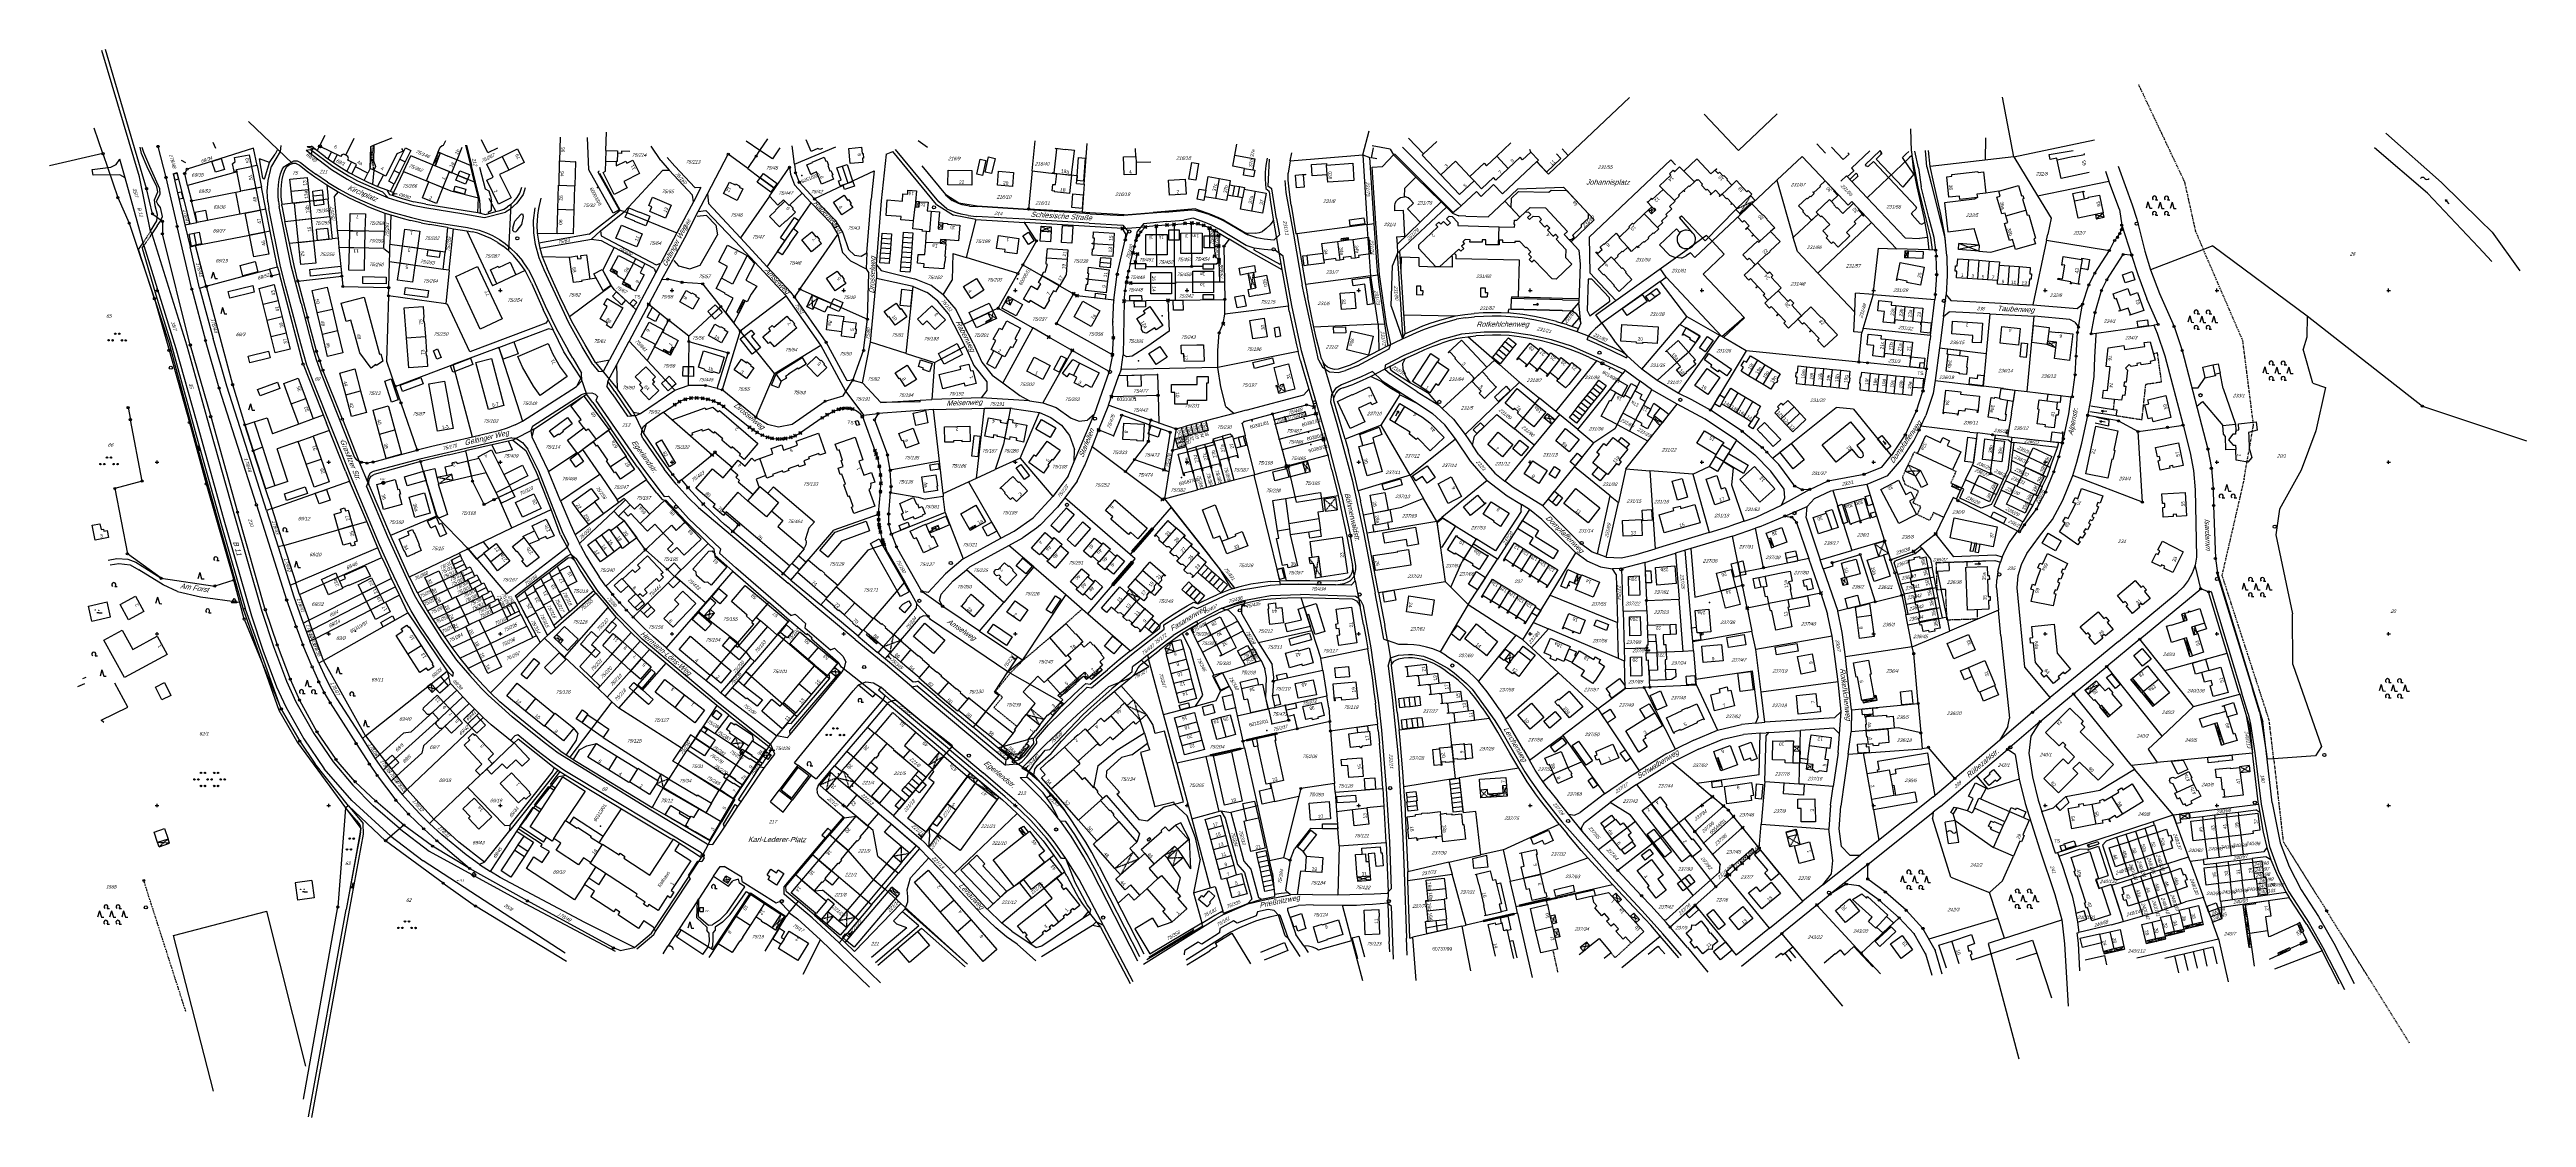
# Model space of a CAD drawing. Extents: x 4459737 to 4461180, y 5304018 to 5304640.
import ezdxf

# ---------------------------------------------------------------- set-up
doc = ezdxf.new("R2010")
doc.units = 0
doc.header["$MEASUREMENT"] = 0
for name, pattern in [('DASHDOT', [1, 0.5, -0.25, 0, -0.25]), ('DASHED', [0.75, 0.5, -0.25]), ('DIVIDE', [1.25, 0.5, -0.25, 0, -0.25, 0, -0.25])]:
    doc.linetypes.add(name, pattern=pattern)
for name, color, linetype in [('1', 7, 'CONTINUOUS'), ('10', 7, 'CONTINUOUS'), ('11', 7, 'CONTINUOUS'), ('14', 7, 'CONTINUOUS'), ('15', 7, 'CONTINUOUS'), ('3', 7, 'CONTINUOUS'), ('4', 7, 'CONTINUOUS'), ('5', 7, 'CONTINUOUS'), ('6', 7, 'CONTINUOUS'), ('7', 7, 'CONTINUOUS'), ('8', 7, 'CONTINUOUS'), ('9', 7, 'CONTINUOUS')]:
    doc.layers.add(name, color=color, linetype=linetype)
doc.styles.add('txt', font='TXT', dxfattribs={"height": 0.2})

# ---------------------------------------------------------------- blocks, each defined once
blk = doc.blocks.new('10')
at = {"layer": '1', "color": 2, "linetype": 'CONTINUOUS'}
blk.add_circle((0, 0), 0.61, dxfattribs=at)
blk = doc.blocks.new('3')
at = {"layer": '1', "color": 2, "linetype": 'CONTINUOUS'}
blk.add_circle((0, 0), 0.917, dxfattribs=at)
blk = doc.blocks.new('1')
at = {"layer": '1', "color": 204, "linetype": 'CONTINUOUS'}
blk.add_lwpolyline([(1.596896, -0.92618), (-1.586085, -0.925105), (0.006337, 1.8309)], close=True, dxfattribs=at)
blk.add_circle((0, 0), 0.916504, dxfattribs=at)
blk = doc.blocks.new('5')
at = {"layer": '11', "color": 1, "linetype": 'CONTINUOUS'}
for radius in [0.91, 0.41]:
    blk.add_circle((0, 0), radius, dxfattribs=at)
blk = doc.blocks.new('30')
at = {"layer": '1', "color": 2, "linetype": 'CONTINUOUS'}
for p, q in [((-0.86267, 0.86267), (-0.431335, 0.431335)), ((0.431335, 0.431335), (0.86267, 0.86267)), ((-0.86267, -0.86267), (-0.431335, -0.431335)), ((0.431335, -0.431335), (0.86267, -0.86267))]:
    blk.add_line(p, q, dxfattribs=at)
blk.add_circle((0, 0), 0.61, dxfattribs=at)
blk = doc.blocks.new('212')
at = {"layer": '9', "color": 3, "linetype": 'CONTINUOUS'}
blk.add_line((0.663158, -1.000108), (2.063156, -1.000108), dxfattribs=at)
blk.add_arc((0, 0), 1.199998, 303.547812, 236.700279, dxfattribs=at)
blk = doc.blocks.new('271')
at = {"layer": '9', "color": 34, "linetype": 'CONTINUOUS'}
for q in [(-0.999999, -0.749999), (1.999997, -0.749999)]:
    blk.add_line((0, -0.749999), q, dxfattribs=at)
for centre in [(-1.999997, 0.749999), (0, 0.749999)]:
    blk.add_circle(centre, 0.1, dxfattribs=at)
blk = doc.blocks.new('222')
at = {"layer": '9', "color": 3, "linetype": 'CONTINUOUS'}
for p, q in [((0, 1.849997), (-1.099998, -1.849997)), ((0, 1.849997), (1.099998, -1.849997)), ((1.099998, -1.849997), (2.499996, -1.849997))]:
    blk.add_line(p, q, dxfattribs=at)
blk = doc.blocks.new('200')
at = {"layer": '9', "color": 3, "linetype": 'CONTINUOUS'}
for p, q in [((-6.99999, 1.849997), (-8.099988, -1.849997)), ((-6.99999, 1.849997), (-5.899991, -1.849997)), ((-2.586837, 3.149885), (-1.186839, 3.149885)), ((0, 1.849997), (-1.099998, -1.849997)), ((0, 1.849997), (1.099998, -1.849997)), ((4.413153, 3.149885), (5.813151, 3.149885)), ((6.99999, 1.849997), (5.899991, -1.849997)), ((6.99999, 1.849997), (8.099988, -1.849997)), ((-5.899991, -1.849997), (-4.499993, -1.849997)), ((-2.586837, -5.850101), (-1.186839, -5.850101)), ((1.099998, -1.849997), (2.499996, -1.849997)), ((4.413153, -5.850101), (5.813151, -5.850101)), ((8.099988, -1.849997), (9.499986, -1.849997))]:
    blk.add_line(p, q, dxfattribs=at)
for centre in [(-3.249995, 4.149994), (3.749994, 4.149994), (-3.249995, -4.849993), (3.749994, -4.849993)]:
    blk.add_arc(centre, 1.199998, 303.547812, 236.700279, dxfattribs=at)
blk = doc.blocks.new('111')
at = {"layer": '9', "color": 3, "linetype": 'CONTINUOUS'}
for centre in [(-1.149998, 1.899997), (1.149998, 1.899997), (-4.999993, -1.899997), (-2.699996, -1.899997), (2.699996, -1.899997), (4.999993, -1.899997)]:
    blk.add_circle(centre, 0.409999, dxfattribs=at)
blk = doc.blocks.new('400')
at = {"layer": '15', "color": 7, "linetype": 'CONTINUOUS'}
for p, q in [((-1, 0), (0, 0)), ((0, 0), (0, 1)), ((0, 0), (1, 0)), ((0, -1), (0, 0))]:
    blk.add_line(p, q, dxfattribs=at)
blk = doc.blocks.new('240')
at = {"layer": '9', "color": 4, "linetype": 'CONTINUOUS'}
for p, q in [((-3.200001, 0), (-1.1, 0)), ((-1.1, 0.55), (0, 0)), ((-1.1, 0), (0, 0)), ((-1.1, -0.55), (0, 0))]:
    blk.add_line(p, q, dxfattribs=at)
blk = doc.blocks.new('110')
at = {"layer": '9', "color": 3, "linetype": 'CONTINUOUS'}
for centre in [(-8.849845, 0.000143), (-8.849845, 0.000143), (-6.549845, 0.000143), (-6.549845, 0.000143), (-4.999845, 3.800143), (-4.999845, 3.800143), (-2.699845, 3.800143), (-2.699845, 3.800143), (-1.149845, 0.000143), (1.150155, 0.000143), (2.700155, 3.800143), (2.700155, 3.800143), (5.000155, 3.800143), (5.000155, 3.800143), (6.550155, 0.000143), (6.550155, 0.000143), (8.850155, 0.000143), (8.850155, 0.000143), (-4.999845, -3.799857), (-4.999845, -3.799857), (-2.699845, -3.799857), (-2.699845, -3.799857), (2.700155, -3.799857), (2.700155, -3.799857), (5.000155, -3.799857), (5.000155, -3.799857)]:
    blk.add_circle(centre, 0.41, dxfattribs=at)
blk = doc.blocks.new('201')
at = {"layer": '9', "color": 3, "linetype": 'CONTINUOUS'}
for p, q in [((0, 3.849994), (-1.099998, 0.15)), ((0, 3.849994), (1.099998, 0.15)), ((1.099998, 0.15), (2.499996, 0.15)), ((-2.586837, -3.850104), (-1.186839, -3.850104)), ((4.413153, -3.850104), (5.813151, -3.850104))]:
    blk.add_line(p, q, dxfattribs=at)
for centre in [(-3.249995, -2.849996), (3.749994, -2.849996)]:
    blk.add_arc(centre, 1.199998, 303.547812, 236.700279, dxfattribs=at)
blk = doc.blocks.new('60')
at = {"layer": '4', "color": 2, "linetype": 'CONTINUOUS'}
for p in [(-2.599995, 0), (-0.799999, 0.449999), (-0.799999, -0.449999)]:
    blk.add_line(p, (0, 0), dxfattribs=at)
blk = doc.blocks.new('112')
at = {"layer": '9', "color": 3, "linetype": 'CONTINUOUS'}
for centre in [(-1.149998, 0), (1.149998, 0)]:
    blk.add_circle(centre, 0.409999, dxfattribs=at)
blk = doc.blocks.new('KM')
at = {"layer": '11', "color": 204, "linetype": 'CONTINUOUS'}
for p, q in [((-1.414089, -0.000445), (0.000123, 1.413766)), ((1.414334, -0.000445), (0.000123, 1.413766)), ((0.000123, -1.414657), (-1.414089, -0.000445)), ((0.000123, -1.414657), (1.414334, -0.000445))]:
    blk.add_line(p, q, dxfattribs=at)
blk = doc.blocks.new('301')
at = {"layer": '11', "color": 204, "linetype": 'CONTINUOUS'}
blk.add_circle((0.001445, -0.023877), 0.05, dxfattribs=at)
at = {"layer": '11', "color": 204, "linetype": 'CONTINUOUS', "rotation": 90}
blk.add_blockref('KM', (0.001, -0.024), dxfattribs=at)
blk = doc.blocks.new('305')
at = {"layer": '11', "color": 1, "linetype": 'CONTINUOUS'}
for p, q in [((-1.11, -1.11), (-1.11, 1.11)), ((-1.11, 1.11), (1.11, 1.11)), ((1.11, -1.11), (1.11, 1.11)), ((-1.11, -1.11), (1.11, -1.11))]:
    blk.add_line(p, q, dxfattribs=at)
blk = doc.blocks.new('50')
at = {"layer": '4', "color": 2, "linetype": 'CONTINUOUS'}
for p, q in [((0, 0), (0, 0.930001)), ((0, 0.930001), (0.460001, 0.580001))]:
    blk.add_line(p, q, dxfattribs=at)
blk = doc.blocks.new('63')
at = {"layer": '6', "color": 1, "linetype": 'CONTINUOUS'}
for p, q in [((-3.200006, 0), (-1.100002, 0)), ((0, 0), (-1.100002, 0.550001)), ((-1.100002, 0), (0, 0)), ((0, 0), (-1.100002, -0.550001))]:
    blk.add_line(p, q, dxfattribs=at)
blk = doc.blocks.new('251')
at = {"layer": '9', "color": 4, "linetype": 'CONTINUOUS'}
for centre, start, end in [((-1.249998, -0.968467), 37.767621, 142.232379), ((1.249998, 0.968467), 217.767621, 322.232379)]:
    blk.add_arc(centre, 1.581273, start, end, dxfattribs=at)

msp = doc.modelspace()

# ---------------------------------------------------------------- linework, layer by layer
at = {"layer": '1', "color": 2, "linetype": 'CONTINUOUS'}
for p in [(4460305.34, 5304539.51), (4460364.07, 5304533.06), (4460417.73, 5304533.9), (4460417.73, 5304533.9), (4460417.73, 5304533.9), (4460424.58, 5304529.79), (4460424.58, 5304529.79), (4460424.58, 5304529.79), (4460094.09, 5304506.35), (4460366.98, 5304515.45), (4460366.98, 5304515.45), (4460366.98, 5304515.45), (4460382.21, 5304513.91), (4460382.21, 5304513.91), (4460382.21, 5304513.91), (4460417.14, 5304515.37), (4460417.14, 5304515.37), (4460417.14, 5304515.37), (4460357.35, 5304494.28), (4460393.22, 5304504.84), (4460393.22, 5304504.84), (4460393.22, 5304504.84), (4460393.22, 5304504.24), (4460393.22, 5304504.24), (4460393.22, 5304504.24), (4460418.83, 5304504.88), (4460418.83, 5304504.88), (4460418.83, 5304504.88), (4460421.83, 5304504.88), (4460421.83, 5304504.88), (4460421.83, 5304504.88), (4460310.18, 5304478.1), (4460356.78, 5304481.67), (4460422.12, 5304486.07), (4460422.12, 5304486.07), (4460422.12, 5304486.07), (4460354.68, 5304452.84), (4460360.33, 5304450.36), (4460382.79, 5304450.99), (4460377.95, 5304421.65), (4460383.58, 5304422.85), (4460432.07, 5304422.4), (4460433.31, 5304423.66), (4460450.76, 5304424.59), (4460451.45, 5304421.98), (4460457.05, 5304426.26), (4460457.74, 5304423.65), (4460468.65, 5304429.34), (4460469.34, 5304426.73), (4460477.66, 5304419.7), (4460344.66, 5304409.06), (4460357.18, 5304415.25), (4460453.73, 5304413.35), (4460455.36, 5304407.17), (4460481.11, 5304407.57), (4460340.22, 5304397.86), (4460389.48, 5304394.47), (4460482.17, 5304403.95), (4460105.42, 5304389.61), (4460336.06, 5304388.86), (4460220.18, 5304369.54), (4460739.03, 5304317.61), (4460481.46, 5304263.77), (4460447.43, 5304256.26), (4460449.39, 5304247.48), (4460457.25, 5304258.43), (4460458.68, 5304252.04), (4460462.3, 5304252.84), (4460700.91, 5304178.15), (4460700.91, 5304178.15), (4460700.91, 5304178.15), (4460729.19, 5304174.85), (4460729.19, 5304174.85), (4460729.19, 5304174.85), (4460706.06, 5304171.52), (4460706.06, 5304171.52), (4460706.06, 5304171.52), (4460710.24, 5304161.22), (4460710.24, 5304161.22), (4460710.24, 5304161.22), (4460710.63, 5304165.64), (4460710.63, 5304165.64), (4460710.63, 5304165.64), (4460714.24, 5304161.58), (4460714.24, 5304161.58), (4460714.24, 5304161.58), (4460721.71, 5304168.22), (4460721.71, 5304168.22), (4460721.71, 5304168.22), (4460725.45, 5304171.53), (4460725.45, 5304171.53), (4460725.45, 5304171.53), (4460791.53, 5304153.31), (4460675.73, 5304123.99), (4460823.55, 5304125.28), (4460830.13, 5304113.68), (4460835.74, 5304115.75)]:
    msp.add_point(p, dxfattribs=at)
at = {"layer": '10', "color": 30, "linetype": 'CONTINUOUS'}
for p, q in [((4459789.86, 5304566.07), (4459767.88, 5304639.77)), ((4459865.46, 5304574.46), (4459868.84, 5304579.38)), ((4459871.79, 5304580.9), (4459866.75, 5304572.35)), ((4459869.91, 5304581.59), (4459868.84, 5304579.38)), ((4459872.08, 5304584.31), (4459871.79, 5304580.9)), ((4459886.89, 5304581.61), (4459889.35, 5304582.01)), ((4459886.89, 5304581.61), (4459901.69, 5304570.29)), ((4459889.35, 5304582.01), (4459902.33, 5304572.28)), ((4459901.57, 5304580.59), (4459899.58, 5304576.6)), ((4459904.84, 5304578.97), (4459902.61, 5304574.47)), ((4459980.31, 5304584.63), (4459983.19, 5304572.77)), ((4460255.51, 5304551.55), (4460230.18, 5304582.12)), ((4460520.32, 5304578.92), (4460513.8, 5304572.06)), ((4460520.93, 5304579.45), (4460555.31, 5304545.17)), ((4460787.06, 5304571.11), (4460797.78, 5304581.26)), ((4460794.97, 5304573.09), (4460803.75, 5304581.42)), ((4460801.42, 5304576.46), (4460804.4, 5304579.28)), ((4460804.44, 5304580.69), (4460803.75, 5304581.42)), ((4460804.4, 5304579.28), (4460804.44, 5304580.69)), ((4460804.71, 5304579.98), (4460804.4, 5304579.28)), ((4460804.71, 5304579.98), (4460804.44, 5304580.69)), ((4460818.75, 5304579.23), (4460816.86, 5304577.44)), ((4460818.75, 5304579.23), (4460820.49, 5304580.88)), ((4460822.21, 5304578.5), (4460825.71, 5304560.32)), ((4460826.03, 5304571.43), (4460824, 5304581.12)), ((4460831, 5304571.99), (4460830.19, 5304581.44)), ((4460865.17, 5304575.91), (4460865.43, 5304588.77)), ((4461122.65, 5304556.69), (4461091.85, 5304582.97)), ((4461130.84, 5304562.84), (4461098.38, 5304591.63)), ((4459762.19, 5304570.34), (4459773.15, 5304571.83)), ((4459762.83, 5304567.12), (4459762.19, 5304570.34)), ((4459778.41, 5304567.31), (4459762.83, 5304567.12)), ((4459773.15, 5304571.83), (4459776.16, 5304573.36)), ((4459776.16, 5304573.36), (4459778.35, 5304576.42)), ((4459781.5, 5304565.59), (4459778.35, 5304576.42)), ((4459781.5, 5304565.59), (4459778.41, 5304567.31)), ((4459791.82, 5304527.67), (4459781.5, 5304565.59)), ((4459796.26, 5304534.4), (4459789.86, 5304566.07)), ((4459865.46, 5304574.46), (4459859.66, 5304576.56)), ((4459861.65, 5304565.29), (4459859.66, 5304576.56)), ((4459862.31, 5304564.75), (4459861.65, 5304565.29)), ((4459862.31, 5304564.75), (4459862.85, 5304565.4)), ((4459862.85, 5304565.4), (4459865.46, 5304574.46)), ((4459864.23, 5304557.72), (4459864.69, 5304563.93)), ((4459864.69, 5304563.93), (4459866.75, 5304572.35)), ((4459870.72, 5304561.38), (4459871.07, 5304564.5)), ((4459871.07, 5304564.5), (4459871.94, 5304567.8)), ((4459871.94, 5304567.8), (4459872.88, 5304570.31)), ((4459872.88, 5304570.31), (4459873.93, 5304571.95)), ((4459873.93, 5304571.95), (4459875.56, 5304573.12)), ((4459875.56, 5304573.12), (4459879.6, 5304575.38)), ((4459879.6, 5304575.38), (4459881.58, 5304575.4)), ((4459881.58, 5304575.4), (4459883.5, 5304574.49)), ((4459883.5, 5304574.49), (4459888.29, 5304570.82)), ((4459888.29, 5304570.82), (4459892.57, 5304567.75)), ((4459899.39, 5304563.07), (4459892.57, 5304567.75)), ((4459901.69, 5304570.29), (4459910.82, 5304564.8)), ((4459902.33, 5304572.28), (4459911.51, 5304566.67)), ((4459913.27, 5304574.78), (4459910.63, 5304569.46)), ((4459910.82, 5304564.8), (4459916.08, 5304561.91)), ((4459911.51, 5304566.67), (4459916.77, 5304563.79)), ((4459913.5, 5304567.81), (4459915.51, 5304571.86)), ((4459916.77, 5304563.79), (4459931.25, 5304557.32)), ((4459920.72, 5304564.03), (4459922.81, 5304568.22)), ((4459926.21, 5304570), (4459925.58, 5304561.79)), ((4459928.42, 5304560.56), (4459931.97, 5304567.14)), ((4459985.56, 5304563.06), (4459983.19, 5304572.77)), ((4459991.25, 5304558.92), (4459988.12, 5304571.58)), ((4460447.19, 5304560.39), (4460447.6, 5304568.6)), ((4460447.6, 5304568.6), (4460448.01, 5304576.37)), ((4460456.96, 5304564.03), (4460457.64, 5304557.04)), ((4460507.81, 5304571.67), (4460513.8, 5304572.06)), ((4460509.91, 5304539.03), (4460507.81, 5304571.67)), ((4460784.66, 5304566.1), (4460788.44, 5304569.66)), ((4460786.04, 5304564.64), (4460789.81, 5304568.21)), ((4460787.06, 5304571.11), (4460788.44, 5304569.66)), ((4460787.56, 5304563.32), (4460790.46, 5304566.07)), ((4460790.5, 5304567.48), (4460789.81, 5304568.21)), ((4460790.77, 5304566.77), (4460790.46, 5304566.07)), ((4460790.77, 5304566.77), (4460790.5, 5304567.48)), ((4460794.97, 5304573.09), (4460795.66, 5304572.37)), ((4460796.36, 5304572.06), (4460795.66, 5304572.37)), ((4460796.36, 5304572.06), (4460797.07, 5304572.33)), ((4460797.07, 5304572.33), (4460799.97, 5304575.08)), ((4460799.97, 5304575.08), (4460824.68, 5304548.74)), ((4460801.42, 5304576.46), (4460816.92, 5304560.07)), ((4460823.4, 5304567.75), (4460816.86, 5304577.44)), ((4460823.4, 5304567.75), (4460816.92, 5304560.07)), ((4460826.03, 5304571.43), (4460827.71, 5304560.38)), ((4460831, 5304571.99), (4460833.54, 5304562.22)), ((4459864.48, 5304551.48), (4459864.23, 5304557.72)), ((4459864.48, 5304551.48), (4459865.07, 5304547.6)), ((4459870.51, 5304555.2), (4459870.52, 5304558.27)), ((4459870.75, 5304552.03), (4459870.51, 5304555.2)), ((4459870.52, 5304558.27), (4459870.72, 5304561.38)), ((4459870.75, 5304552.03), (4459871.13, 5304548.83)), ((4459899.39, 5304563.07), (4459906.09, 5304558.97)), ((4459906.09, 5304558.97), (4459912.1, 5304555.7)), ((4459912.1, 5304555.7), (4459918.41, 5304552.65)), ((4459916.08, 5304561.91), (4459934.7, 5304553.92)), ((4459918.41, 5304552.65), (4459928.28, 5304548.5)), ((4459931.25, 5304557.32), (4459934.7, 5304553.92)), ((4459934.7, 5304553.92), (4459942.18, 5304551.56)), ((4459935.98, 5304557.69), (4459938.1, 5304561.94)), ((4459942.18, 5304551.56), (4459948.99, 5304549.7)), ((4459948.99, 5304549.7), (4459955.92, 5304548.23)), ((4459987.84, 5304553.72), (4459985.56, 5304563.06)), ((4459988.3, 5304549.97), (4459987.84, 5304553.72)), ((4459988.33, 5304545.39), (4459988.3, 5304549.97)), ((4459993.5, 5304557.83), (4459991.25, 5304558.92)), ((4459994.24, 5304555.07), (4459993.5, 5304557.83)), ((4459994.24, 5304555.07), (4459994.8, 5304551.53)), ((4459994.86, 5304546.8), (4459994.8, 5304551.53)), ((4460009.63, 5304550.71), (4460005.42, 5304547)), ((4460013.21, 5304555.89), (4460009.63, 5304550.71)), ((4460014.52, 5304559.67), (4460013.21, 5304555.89)), ((4460260.01, 5304547.41), (4460255.51, 5304551.55)), ((4460259.22, 5304555.6), (4460263.23, 5304552.25)), ((4460266.93, 5304550.52), (4460263.23, 5304552.25)), ((4460269.11, 5304549.81), (4460266.93, 5304550.52)), ((4460273.2, 5304549), (4460269.11, 5304549.81)), ((4460449.34, 5304559.17), (4460447.19, 5304560.39)), ((4460450.63, 5304551.73), (4460449.34, 5304559.17)), ((4460452.22, 5304541.77), (4460450.63, 5304551.73)), ((4460457.64, 5304557.04), (4460461.97, 5304532.73)), ((4460520.97, 5304549.23), (4460521.21, 5304550.74)), ((4460520.98, 5304546.23), (4460520.97, 5304549.23)), ((4460521.21, 5304550.74), (4460522.05, 5304552.17)), ((4460522.05, 5304552.17), (4460523.11, 5304553.31)), ((4460523.11, 5304553.31), (4460524.38, 5304554.16)), ((4460524.38, 5304554.16), (4460526.61, 5304554.48)), ((4460825.71, 5304560.32), (4460830.12, 5304542.39)), ((4460832.12, 5304542.45), (4460827.71, 5304560.38)), ((4460833.54, 5304562.22), (4460838.04, 5304544.18)), ((4460858.71, 5304553.05), (4460841.19, 5304551.06)), ((4460841.19, 5304551.06), (4460843.22, 5304534.17)), ((4460860.41, 5304554.05), (4460858.71, 5304553.05)), ((4460872.88, 5304557.8), (4460865.39, 5304556.63)), ((4461122.65, 5304556.69), (4461152.43, 5304525.06)), ((4461130.84, 5304562.84), (4461153.14, 5304540.91)), ((4459871.98, 5304513.93), (4459865.07, 5304547.6)), ((4459878.15, 5304514.38), (4459871.13, 5304548.83)), ((4459928.28, 5304548.5), (4459936.74, 5304545.51)), ((4459936.74, 5304545.51), (4459948.3, 5304542.34)), ((4459948.3, 5304542.34), (4459954.4, 5304540.96)), ((4459954.4, 5304540.96), (4459959.5, 5304539.89)), ((4459955.92, 5304548.23), (4459978.78, 5304544.65)), ((4459959.5, 5304539.89), (4459980.78, 5304536.68)), ((4459978.78, 5304544.65), (4459990.7, 5304542.36)), ((4459980.78, 5304536.68), (4459987.67, 5304535.11)), ((4459987.67, 5304535.11), (4459991.92, 5304533.46)), ((4459988.33, 5304545.39), (4459988.33, 5304544.94)), ((4459990.7, 5304542.36), (4460003.02, 5304545.6)), ((4459992.92, 5304545.62), (4459994.86, 5304546.8)), ((4459992.92, 5304545.62), (4459993.18, 5304544.71)), ((4460005.42, 5304547), (4460003.02, 5304545.6)), ((4460007.2, 5304536.22), (4460007.12, 5304535.07)), ((4460007.86, 5304534.2), (4460007.12, 5304535.07)), ((4460007.2, 5304536.22), (4460008.49, 5304540.3)), ((4460008.49, 5304540.3), (4460011.7, 5304543.97)), ((4460009.88, 5304534.86), (4460009.01, 5304534.12)), ((4460009.88, 5304534.86), (4460012.43, 5304538.3)), ((4460011.7, 5304543.97), (4460012.34, 5304544.49)), ((4460012.34, 5304544.49), (4460013.17, 5304544.42)), ((4460012.43, 5304538.3), (4460013.5, 5304543.05)), ((4460013.5, 5304543.05), (4460013.17, 5304544.42)), ((4460019.39, 5304540.73), (4460020.32, 5304547.98)), ((4460019.51, 5304533.58), (4460019.39, 5304540.73)), ((4460120.12, 5304543.57), (4460114.73, 5304543.11)), ((4460125.48, 5304537.99), (4460120.12, 5304543.57)), ((4460125.48, 5304537.99), (4460126.51, 5304532.38)), ((4460260.01, 5304547.41), (4460264.74, 5304545.46)), ((4460264.74, 5304545.46), (4460266.4, 5304545.01)), ((4460268.44, 5304544.35), (4460266.4, 5304545.01)), ((4460272.53, 5304543.55), (4460268.44, 5304544.35)), ((4460272.53, 5304543.55), (4460277.23, 5304543.11)), ((4460273.2, 5304549), (4460277.76, 5304548.81)), ((4460305.57, 5304541.38), (4460277.23, 5304543.11)), ((4460307.71, 5304546.95), (4460277.76, 5304548.81)), ((4460342.92, 5304539.07), (4460305.57, 5304541.38)), ((4460343.32, 5304544.64), (4460307.71, 5304546.95)), ((4460342.92, 5304539.07), (4460362.62, 5304538.06)), ((4460343.32, 5304544.64), (4460363.26, 5304543.68)), ((4460362.62, 5304538.06), (4460365.49, 5304534.38)), ((4460387.31, 5304545.47), (4460363.26, 5304543.68)), ((4460374.68, 5304538.8), (4460371.17, 5304534.54)), ((4460388.09, 5304540.04), (4460374.68, 5304538.8)), ((4460387.31, 5304545.47), (4460400.39, 5304546.62)), ((4460388.09, 5304540.04), (4460398.19, 5304540.91)), ((4460403.62, 5304542.02), (4460398.19, 5304540.91)), ((4460404.72, 5304546.47), (4460400.39, 5304546.62)), ((4460410.6, 5304539.57), (4460403.62, 5304542.02)), ((4460408.48, 5304545.61), (4460404.72, 5304546.47)), ((4460412.94, 5304544.09), (4460408.48, 5304545.61)), ((4460414.35, 5304537.96), (4460410.6, 5304539.57)), ((4460412.94, 5304544.09), (4460416.74, 5304542.58)), ((4460418.77, 5304535.61), (4460414.35, 5304537.96)), ((4460421.56, 5304540.22), (4460416.74, 5304542.58)), ((4460434.53, 5304526.21), (4460418.77, 5304535.61)), ((4460433.44, 5304533.25), (4460421.56, 5304540.22)), ((4460452.22, 5304541.77), (4460453.83, 5304532.38)), ((4460512.17, 5304509.2), (4460509.91, 5304539.03)), ((4460526.08, 5304546.43), (4460520.98, 5304546.23)), ((4460526.95, 5304531.47), (4460526.08, 5304546.43)), ((4460675.32, 5304526.61), (4460685.07, 5304535.8)), ((4460685.07, 5304535.8), (4460687.13, 5304533.62)), ((4460686.89, 5304542.47), (4460687.98, 5304543.5)), ((4460694.76, 5304533.4), (4460686.89, 5304542.47)), ((4460701.84, 5304528.81), (4460687.98, 5304543.5)), ((4460701.84, 5304528.81), (4460719.77, 5304547.18)), ((4460822.12, 5304544.63), (4460822.44, 5304545.32)), ((4460822.12, 5304544.63), (4460822.38, 5304543.92)), ((4460827.08, 5304538.81), (4460822.38, 5304543.92)), ((4460822.44, 5304545.32), (4460824.63, 5304547.34)), ((4460824.94, 5304548.03), (4460824.63, 5304547.34)), ((4460824.94, 5304548.03), (4460824.68, 5304548.74)), ((4460827.77, 5304538.49), (4460827.08, 5304538.81)), ((4460827.77, 5304538.49), (4460828.48, 5304538.75)), ((4460829.8, 5304539.56), (4460828.48, 5304538.75)), ((4460830.12, 5304542.39), (4460833.16, 5304530.75)), ((4460835.16, 5304530.81), (4460832.12, 5304542.45)), ((4460838.04, 5304544.18), (4460841.05, 5304532.14)), ((4460843.22, 5304534.17), (4460858.54, 5304535.96)), ((4460861.44, 5304526.26), (4460858.54, 5304535.96)), ((4460929.16, 5304544.22), (4460934.21, 5304542.53)), ((4460929.71, 5304541.58), (4460933.65, 5304545.17)), ((4461153.14, 5304540.91), (4461160.25, 5304533.91)), ((4459792.37, 5304526.04), (4459791.82, 5304527.67)), ((4459792.37, 5304526.04), (4459811.03, 5304466.09)), ((4459796.26, 5304534.4), (4459796.92, 5304532.92)), ((4459796.92, 5304532.92), (4459817.42, 5304467.67)), ((4459991.92, 5304533.46), (4459995.34, 5304531.91)), ((4459995.34, 5304531.91), (4459999.45, 5304529.71)), ((4459999.45, 5304529.71), (4460002.86, 5304527.3)), ((4460002.86, 5304527.3), (4460005.97, 5304524.67)), ((4460005.97, 5304524.67), (4460009.16, 5304521.55)), ((4460007.86, 5304534.2), (4460009.01, 5304534.12)), ((4460009.16, 5304521.55), (4460012.86, 5304517.17)), ((4460020.52, 5304526.74), (4460019.51, 5304533.58)), ((4460022.57, 5304518.91), (4460020.52, 5304526.74)), ((4460021.49, 5304533.23), (4460033.17, 5304533.12)), ((4460116.44, 5304514.66), (4460126.51, 5304532.38)), ((4460365.49, 5304534.38), (4460364.05, 5304529.37)), ((4460369.36, 5304525.55), (4460371.17, 5304534.54)), ((4460433.44, 5304533.25), (4460435.47, 5304532.29)), ((4460435.64, 5304525.7), (4460434.53, 5304526.21)), ((4460440.58, 5304530.56), (4460435.47, 5304532.29)), ((4460439.12, 5304524.57), (4460435.64, 5304525.7)), ((4460439.12, 5304524.57), (4460439.01, 5304523.67)), ((4460439.01, 5304523.67), (4460454.08, 5304515.16)), ((4460444.86, 5304523.76), (4460439.12, 5304524.57)), ((4460444.96, 5304529.76), (4460440.58, 5304530.56)), ((4460451.46, 5304523.25), (4460444.86, 5304523.76)), ((4460450.52, 5304529.27), (4460444.96, 5304529.76)), ((4460450.52, 5304529.27), (4460453.83, 5304532.38)), ((4460455.99, 5304519.88), (4460451.46, 5304523.25)), ((4460461.97, 5304532.73), (4460467.02, 5304503.11)), ((4460521.96, 5304531.27), (4460526.95, 5304531.47)), ((4460521.96, 5304531.27), (4460522.34, 5304526.69)), ((4460525.79, 5304474.15), (4460522.66, 5304521.66)), ((4460555.72, 5304521.7), (4460556.66, 5304520.69)), ((4460556.66, 5304520.69), (4460556.59, 5304518.39)), ((4460675.32, 5304526.61), (4460681.09, 5304520.5)), ((4460681.09, 5304520.5), (4460684.41, 5304519.16)), ((4460693.22, 5304521.91), (4460690.78, 5304520.02)), ((4460693.22, 5304521.91), (4460695.83, 5304519.15)), ((4460695.83, 5304519.15), (4460705.91, 5304528.59)), ((4460820.21, 5304523.01), (4460817.96, 5304519.03)), ((4460818.12, 5304523.08), (4460820.01, 5304518.95)), ((4460833.16, 5304530.75), (4460834.16, 5304523.53)), ((4460836.15, 5304523.46), (4460835.16, 5304530.81)), ((4460841.05, 5304532.14), (4460841.72, 5304529.01)), ((4460861.44, 5304526.26), (4460849.38, 5304523.77)), ((4460861.19, 5304522.79), (4460849.62, 5304527.22)), ((4460861.19, 5304522.79), (4460868.29, 5304522.27)), ((4460868.29, 5304522.27), (4460881.95, 5304526.21)), ((4461152.43, 5304525.06), (4461160.16, 5304516.85)), ((4459874.9, 5304502.4), (4459871.98, 5304513.93)), ((4459883.89, 5304492.29), (4459878.15, 5304514.38)), ((4460016.1, 5304512.26), (4460012.86, 5304517.17)), ((4460016.1, 5304512.26), (4460018.74, 5304507.48)), ((4460018.74, 5304507.48), (4460026.16, 5304490.97)), ((4460025.46, 5304512), (4460022.57, 5304518.91)), ((4460024.4, 5304519.7), (4460040.15, 5304519.36)), ((4460039.83, 5304481.17), (4460025.46, 5304512)), ((4460055.91, 5304507.01), (4460052.1, 5304506.48)), ((4460100.98, 5304517.31), (4460103.78, 5304514.38)), ((4460103.78, 5304514.38), (4460110.37, 5304512.56)), ((4460110.37, 5304512.56), (4460116.44, 5304514.66)), ((4460454.7, 5304515.6), (4460454.08, 5304515.16)), ((4460457.27, 5304512.51), (4460455.99, 5304519.88)), ((4460461.05, 5304491.17), (4460457.27, 5304512.51)), ((4460516.12, 5304480.51), (4460512.17, 5304509.2)), ((4460524.77, 5304519.35), (4460524.52, 5304511.64)), ((4460535.31, 5304519.02), (4460524.77, 5304519.35)), ((4460535.15, 5304514.05), (4460535.31, 5304519.02)), ((4460535.15, 5304514.05), (4460544.95, 5304513.75)), ((4460554.38, 5304513.44), (4460547.15, 5304513.67)), ((4460554.05, 5304520.13), (4460554.52, 5304519.62)), ((4460554.52, 5304519.62), (4460554.38, 5304513.44)), ((4460593.61, 5304517.54), (4460556.59, 5304518.39)), ((4460593.04, 5304496.21), (4460593.61, 5304517.54)), ((4460633.78, 5304506.44), (4460633.15, 5304488.36)), ((4460635.91, 5304506.59), (4460633.78, 5304506.44)), ((4460635.91, 5304506.59), (4460646.13, 5304495.64)), ((4460675.64, 5304505.22), (4460679.21, 5304507.77)), ((4460679.21, 5304507.77), (4460675.73, 5304512.64)), ((4460711.57, 5304473.06), (4460679.21, 5304507.77)), ((4460687.97, 5304518.74), (4460684.41, 5304519.16)), ((4460687.97, 5304518.74), (4460690.78, 5304520.02)), ((4459883.69, 5304468.78), (4459874.9, 5304502.4)), ((4459883.89, 5304492.29), (4459890.32, 5304467.59)), ((4460476.53, 5304459.45), (4460467.02, 5304503.11)), ((4460533.75, 5304502.5), (4460533.63, 5304497.31)), ((4460537.47, 5304497.23), (4460533.63, 5304497.31)), ((4460536.29, 5304502.44), (4460533.75, 5304502.5)), ((4460536.23, 5304499.75), (4460536.29, 5304502.44)), ((4460537.53, 5304499.72), (4460536.23, 5304499.75)), ((4460537.47, 5304497.23), (4460537.53, 5304499.72)), ((4460571.08, 5304496.29), (4460571.23, 5304501.47)), ((4460571.08, 5304496.29), (4460574.93, 5304496.18)), ((4460571.23, 5304501.47), (4460573.78, 5304501.4)), ((4460573.78, 5304501.4), (4460573.7, 5304498.71)), ((4460573.7, 5304498.71), (4460575, 5304498.67)), ((4460575, 5304498.67), (4460574.93, 5304496.18)), ((4460588.84, 5304489.32), (4460589.01, 5304495.32)), ((4460589.03, 5304496.02), (4460589.01, 5304495.32)), ((4460618.71, 5304494.48), (4460589.01, 5304495.32)), ((4460589.04, 5304496.32), (4460589.03, 5304496.02)), ((4460618.73, 5304495.18), (4460589.03, 5304496.02)), ((4460589.04, 5304496.32), (4460593.04, 5304496.21)), ((4460593.04, 5304496.21), (4460618.74, 5304495.48)), ((4460618.71, 5304494.48), (4460628.32, 5304494.21)), ((4460618.74, 5304495.48), (4460618.73, 5304495.18)), ((4460618.74, 5304495.48), (4460628.36, 5304495.21)), ((4460634.7, 5304485.26), (4460646.23, 5304493.62)), ((4460646.23, 5304493.62), (4460646.13, 5304495.64)), ((4460026.16, 5304490.97), (4460032.58, 5304477.75)), ((4460032.58, 5304477.75), (4460039.48, 5304465.18)), ((4460047.59, 5304467.18), (4460039.83, 5304481.17)), ((4460466.7, 5304464.81), (4460461.05, 5304491.17)), ((4460518.83, 5304468.57), (4460516.12, 5304480.51)), ((4460526.23, 5304485.76), (4460556.47, 5304485.09)), ((4460587.32, 5304488.76), (4460586.85, 5304486.77)), ((4460588.83, 5304489.01), (4460587.32, 5304488.76)), ((4460588.84, 5304489.32), (4460588.83, 5304489.01)), ((4460588.83, 5304489.01), (4460618.53, 5304488.18)), ((4460588.84, 5304489.32), (4460618.54, 5304488.48)), ((4460618.54, 5304488.48), (4460618.53, 5304488.18)), ((4460618.53, 5304488.18), (4460623.89, 5304487.99)), ((4460626.58, 5304486.6), (4460623.89, 5304487.99)), ((4460628.39, 5304484.09), (4460624.1, 5304479.07)), ((4460626.58, 5304486.6), (4460628.39, 5304484.09)), ((4460628.39, 5304484.09), (4460629.38, 5304480.95)), ((4460633.15, 5304488.36), (4460634.7, 5304485.26)), ((4460711.57, 5304473.06), (4460724.48, 5304484.3)), ((4459811.03, 5304466.09), (4459822.7, 5304424.12)), ((4459817.42, 5304467.67), (4459829.08, 5304425.86)), ((4459887.32, 5304456.46), (4459883.69, 5304468.78)), ((4459890.32, 5304467.59), (4459892.49, 5304460.39)), ((4460042.22, 5304460.47), (4460039.48, 5304465.18)), ((4460053.87, 5304456.73), (4460047.59, 5304467.18)), ((4460472.88, 5304443.07), (4460466.7, 5304464.81)), ((4460499.41, 5304456.14), (4460511.88, 5304462.84)), ((4460511.88, 5304462.84), (4460517.85, 5304465.9)), ((4460517.85, 5304465.9), (4460518.83, 5304468.57)), ((4460525.79, 5304474.15), (4460525.45, 5304471.68)), ((4460547.85, 5304471.17), (4460526.26, 5304462.03)), ((4460559.91, 5304474.44), (4460547.85, 5304471.17)), ((4460573.12, 5304475.73), (4460559.91, 5304474.44)), ((4460587.9, 5304475.61), (4460573.12, 5304475.73)), ((4460599.98, 5304473.98), (4460587.9, 5304475.61)), ((4460612.24, 5304471.16), (4460599.98, 5304473.98)), ((4460623.9, 5304467.41), (4460612.24, 5304471.16)), ((4460644.16, 5304458.57), (4460623.9, 5304467.41)), ((4460633.15, 5304471.41), (4460633.97, 5304473.24)), ((4460633.15, 5304471.41), (4460638.57, 5304468.99)), ((4460638.57, 5304468.99), (4460646.84, 5304465.13)), ((4460646.84, 5304465.13), (4460655.97, 5304460.63)), ((4459891.13, 5304446.25), (4459887.32, 5304456.46)), ((4459892.49, 5304460.39), (4459895.68, 5304451.57)), ((4459895.68, 5304451.57), (4459915.1, 5304402.6)), ((4460042.22, 5304460.47), (4460047.35, 5304451.78)), ((4460047.42, 5304447.3), (4460047.35, 5304451.78)), ((4460053.87, 5304456.73), (4460057.11, 5304452.83)), ((4460059.93, 5304452.58), (4460057.11, 5304452.83)), ((4460059.93, 5304452.58), (4460063.6, 5304459.5)), ((4460062.67, 5304447.07), (4460067.81, 5304456.77)), ((4460476.53, 5304459.45), (4460478.85, 5304455.32)), ((4460478.85, 5304455.32), (4460482.92, 5304452.56)), ((4460482.92, 5304452.56), (4460488.19, 5304452.15)), ((4460488.19, 5304452.15), (4460492.28, 5304453.3)), ((4460501.37, 5304449.55), (4460490.05, 5304445.06)), ((4460499.41, 5304456.14), (4460492.28, 5304453.3)), ((4460508.01, 5304452.81), (4460501.37, 5304449.55)), ((4460513.61, 5304447.35), (4460508.01, 5304452.81)), ((4460515.35, 5304456.51), (4460515.17, 5304454.04)), ((4460515.17, 5304454.04), (4460518.36, 5304451.34)), ((4460526.26, 5304462.03), (4460515.35, 5304456.51)), ((4460534.1, 5304440.85), (4460518.36, 5304451.34)), ((4460655.3, 5304453.48), (4460644.16, 5304458.57)), ((4460656.3, 5304461.99), (4460655.97, 5304460.63)), ((4459913.67, 5304389.81), (4459891.13, 5304446.25)), ((4460018.64, 5304420.92), (4460047.11, 5304439.25)), ((4460047.42, 5304447.3), (4460044.31, 5304444)), ((4460050.02, 5304440.05), (4460047.11, 5304439.25)), ((4460050.02, 5304440.05), (4460053.37, 5304440.27)), ((4460053.37, 5304440.27), (4460055.16, 5304439.47)), ((4460056.59, 5304438.13), (4460055.16, 5304439.47)), ((4460056.59, 5304438.13), (4460055.58, 5304435.91)), ((4460055.58, 5304435.91), (4460081.59, 5304398.15)), ((4460062.67, 5304447.07), (4460062.11, 5304444.3)), ((4460065.11, 5304439.83), (4460062.11, 5304444.3)), ((4460066.64, 5304441.11), (4460062.67, 5304447.07)), ((4460065.11, 5304439.83), (4460074.02, 5304426.73)), ((4460066.64, 5304441.11), (4460075.67, 5304427.86)), ((4460483.01, 5304408.08), (4460472.88, 5304443.07)), ((4460484.18, 5304439.43), (4460483.67, 5304435.03)), ((4460483.67, 5304435.03), (4460487.37, 5304422.51)), ((4460486.47, 5304442.94), (4460484.18, 5304439.43)), ((4460490.05, 5304445.06), (4460486.47, 5304442.94)), ((4460513.61, 5304447.35), (4460534.67, 5304433.91)), ((4460534.1, 5304440.85), (4460546.72, 5304433.06)), ((4459822.7, 5304424.12), (4459838.52, 5304367.71)), ((4459829.08, 5304425.86), (4459844.7, 5304370.03)), ((4459856.64, 5304423.41), (4459864.16, 5304425.84)), ((4459864.16, 5304425.84), (4459867.22, 5304416.36)), ((4459882.54, 5304422.02), (4459867.22, 5304416.36)), ((4459896.84, 5304427.3), (4459891.01, 5304425.15)), ((4460018.64, 5304420.92), (4460017.8, 5304418.34)), ((4460074.02, 5304426.73), (4460076.36, 5304426.85)), ((4460075.67, 5304427.86), (4460076.36, 5304426.85)), ((4460078.51, 5304426.96), (4460076.36, 5304426.85)), ((4460078.51, 5304426.96), (4460081.66, 5304428.34)), ((4460082.32, 5304419.03), (4460083.4, 5304420.8)), ((4460083.4, 5304420.8), (4460085.02, 5304422.1)), ((4460487.37, 5304422.51), (4460496.26, 5304389.61)), ((4459882.28, 5304412.01), (4459870, 5304407.74)), ((4459876.17, 5304388.63), (4459870, 5304407.74)), ((4459900.4, 5304418.32), (4459891.04, 5304415.06)), ((4460006.62, 5304414.1), (4459953.17, 5304401.66)), ((4459997.62, 5304404.99), (4459995.23, 5304409.86)), ((4460006.98, 5304407.11), (4459997.62, 5304404.99)), ((4460006.98, 5304407.11), (4460004.66, 5304412.1)), ((4460006.62, 5304414.1), (4460009.05, 5304413.87)), ((4460009.05, 5304413.87), (4460012.98, 5304411.41)), ((4460012.98, 5304411.41), (4460016.03, 5304407.46)), ((4460022.39, 5304394.65), (4460016.03, 5304407.46)), ((4460017.8, 5304418.34), (4460018.27, 5304414.73)), ((4460082.32, 5304419.03), (4460082.05, 5304416.31)), ((4460083.02, 5304413.75), (4460082.05, 5304416.31)), ((4460083.02, 5304413.75), (4460095.43, 5304395.94)), ((4460490.01, 5304380.95), (4460483.01, 5304408.08)), ((4459915.1, 5304402.6), (4459916.21, 5304401.38)), ((4459916.21, 5304401.38), (4459917.56, 5304400.45)), ((4459923.12, 5304391.85), (4459922.69, 5304389.91)), ((4459924.12, 5304393.53), (4459923.12, 5304391.85)), ((4459925.86, 5304394.43), (4459924.12, 5304393.53)), ((4459953.17, 5304401.66), (4459925.86, 5304394.43)), ((4460030.82, 5304373.06), (4460022.39, 5304394.65)), ((4460081.59, 5304398.15), (4460095.48, 5304379.88)), ((4460102.42, 5304387.17), (4460095.43, 5304395.94)), ((4459876.17, 5304388.63), (4459868.65, 5304386.2)), ((4459929.61, 5304351.82), (4459913.67, 5304389.81)), ((4459921.92, 5304385.78), (4459922.9, 5304388.07)), ((4459921.92, 5304385.78), (4459934.32, 5304356.66)), ((4459922.69, 5304389.91), (4459922.9, 5304388.07)), ((4460095.48, 5304379.88), (4460097.97, 5304380.16)), ((4460097.97, 5304380.16), (4460109.6, 5304367.17)), ((4460109.39, 5304379.46), (4460102.42, 5304387.17)), ((4460115.48, 5304373.48), (4460109.39, 5304379.46)), ((4460490.01, 5304380.95), (4460495.19, 5304357.1)), ((4460496.26, 5304389.61), (4460502.97, 5304358.19)), ((4459838.52, 5304367.71), (4459855.03, 5304310.49)), ((4459844.7, 5304370.03), (4459861.08, 5304313.18)), ((4460036.55, 5304358.31), (4460030.82, 5304373.06)), ((4460109.6, 5304367.17), (4460128.28, 5304349.43)), ((4460115.48, 5304373.48), (4460167.67, 5304329.43)), ((4459936.03, 5304337.56), (4459929.61, 5304351.82)), ((4459934.32, 5304356.66), (4459945.28, 5304332.31)), ((4460039.77, 5304352.43), (4460036.55, 5304358.31)), ((4460039.77, 5304352.43), (4460038.85, 5304350.35)), ((4460128.28, 5304349.43), (4460127.64, 5304346.89)), ((4460498.34, 5304339.74), (4460495.19, 5304357.1)), ((4460502.97, 5304358.19), (4460509.64, 5304323.7)), ((4459771.6, 5304342.85), (4459776.66, 5304343.79)), ((4459772.71, 5304340.06), (4459777.77, 5304341)), ((4459776.66, 5304343.79), (4459782.96, 5304343.5)), ((4459777.77, 5304341), (4459784.33, 5304340.06)), ((4459782.96, 5304343.5), (4459787.66, 5304341.71)), ((4459784.33, 5304340.06), (4459789.47, 5304337.16)), ((4459787.66, 5304341.71), (4459802.36, 5304332.31)), ((4459803.49, 5304328.48), (4459789.47, 5304337.16)), ((4459944, 5304320.85), (4459936.03, 5304337.56)), ((4460008.69, 5304322.17), (4460038.86, 5304345.3)), ((4460038.86, 5304345.3), (4460041.07, 5304346.44)), ((4460041.07, 5304346.44), (4460044.44, 5304343.71)), ((4460056.97, 5304324.55), (4460044.44, 5304343.71)), ((4460127.64, 5304346.89), (4460137.21, 5304338.35)), ((4460169.23, 5304310.63), (4460137.21, 5304338.35)), ((4460494.95, 5304330.78), (4460497.1, 5304333.08)), ((4460497.1, 5304333.08), (4460497.86, 5304334.72)), ((4460497.86, 5304334.72), (4460498.37, 5304337.45)), ((4460498.37, 5304337.45), (4460498.34, 5304339.74)), ((4460999.98, 5304335.23), (4461000.27, 5304335.51)), ((4460999.98, 5304335.23), (4461020.76, 5304268)), ((4459812.01, 5304324.55), (4459803.49, 5304328.48)), ((4459812.01, 5304324.55), (4459825.39, 5304321.43)), ((4459825.39, 5304321.43), (4459848.07, 5304318.51)), ((4459948.03, 5304313.31), (4459944, 5304320.85)), ((4459945.28, 5304332.31), (4459949.86, 5304322.76)), ((4459949.86, 5304322.76), (4459952.76, 5304317.61)), ((4460008.69, 5304322.17), (4460009.32, 5304320.97)), ((4460068.56, 5304310.93), (4460056.97, 5304324.55)), ((4460184.97, 5304314.78), (4460167.67, 5304329.43)), ((4460405.82, 5304314.79), (4460424.25, 5304323.31)), ((4460420.38, 5304314.88), (4460431.96, 5304319.25)), ((4460424.25, 5304323.31), (4460431.71, 5304325.63)), ((4460431.71, 5304325.63), (4460448.43, 5304328.36)), ((4460431.96, 5304319.25), (4460448.66, 5304322.23)), ((4460448.43, 5304328.36), (4460454.48, 5304328.72)), ((4460448.66, 5304322.23), (4460466.12, 5304322.8)), ((4460464.86, 5304328.98), (4460454.48, 5304328.72)), ((4460486.51, 5304328.59), (4460464.86, 5304328.98)), ((4460498.15, 5304321.71), (4460466.12, 5304322.8)), ((4460486.51, 5304328.59), (4460489.27, 5304328.87)), ((4460489.27, 5304328.87), (4460491.52, 5304329.33)), ((4460491.52, 5304329.33), (4460493.54, 5304330)), ((4460493.54, 5304330), (4460494.95, 5304330.78)), ((4460500.19, 5304320.46), (4460498.15, 5304321.71)), ((4460500.19, 5304320.46), (4460499.95, 5304320.75)), ((4460501.42, 5304319.01), (4460499.95, 5304320.75)), ((4460502.82, 5304316.33), (4460501.42, 5304319.01)), ((4460513.27, 5304304.51), (4460509.64, 5304323.7)), ((4460996.55, 5304324.66), (4460995.14, 5304324.44)), ((4460996.55, 5304324.66), (4461014.36, 5304266.06)), ((4459850.19, 5304314.4), (4459851.26, 5304314.93)), ((4459850.19, 5304314.4), (4459870.87, 5304255.43)), ((4459872.4, 5304256.18), (4459851.26, 5304314.93)), ((4459855.03, 5304310.49), (4459861.57, 5304290.38)), ((4459861.08, 5304313.18), (4459867.75, 5304292.68)), ((4459953.36, 5304304.66), (4459948.03, 5304313.31)), ((4459952.76, 5304317.61), (4459962.33, 5304302.26)), ((4459966.63, 5304284.99), (4459953.36, 5304304.66)), ((4460082.59, 5304296.91), (4460068.56, 5304310.93)), ((4460169.23, 5304310.63), (4460171.66, 5304311.39)), ((4460177.83, 5304306.08), (4460171.66, 5304311.39)), ((4460177.83, 5304306.08), (4460177.44, 5304303.45)), ((4460206.69, 5304296.65), (4460184.97, 5304314.78)), ((4460386.47, 5304305.18), (4460403.43, 5304315.7)), ((4460386.62, 5304302.74), (4460386.47, 5304305.18)), ((4460405.59, 5304307.1), (4460391.85, 5304298.97)), ((4460403.43, 5304315.7), (4460405.82, 5304314.79)), ((4460507.27, 5304291.73), (4460502.82, 5304316.33)), ((4460514.64, 5304296.87), (4460513.27, 5304304.51)), ((4459861.57, 5304290.38), (4459869.68, 5304269.05)), ((4459867.75, 5304292.68), (4459875.44, 5304272.31)), ((4459962.33, 5304302.26), (4459965.69, 5304297.12)), ((4459965.69, 5304297.12), (4459974.5, 5304284.67)), ((4460127.16, 5304259.59), (4460082.59, 5304296.91)), ((4460177.44, 5304303.45), (4460192.25, 5304290.71)), ((4460192.25, 5304290.71), (4460194.55, 5304291.72)), ((4460194.55, 5304291.72), (4460199.79, 5304286.73)), ((4460206.69, 5304296.65), (4460223.05, 5304283.23)), ((4460368.65, 5304288.78), (4460386.62, 5304302.74)), ((4460377.07, 5304287.46), (4460388.01, 5304296.12)), ((4460388.01, 5304296.12), (4460391.85, 5304298.97)), ((4460511.76, 5304259.73), (4460507.27, 5304291.73)), ((4460514.64, 5304296.87), (4460516.81, 5304296.09)), ((4459972.66, 5304277.26), (4459966.63, 5304284.99)), ((4459972.35, 5304275.16), (4459969.02, 5304278.28)), ((4459972.35, 5304275.16), (4459972.66, 5304277.26)), ((4459974.5, 5304284.67), (4459982.24, 5304275.65)), ((4459982.24, 5304275.65), (4459988.77, 5304268.36)), ((4460168.53, 5304243.39), (4460197.91, 5304277.69)), ((4460168.87, 5304241.29), (4460199.19, 5304277.75)), ((4460197.91, 5304277.69), (4460199.19, 5304277.75)), ((4460199.19, 5304277.75), (4460200.54, 5304280.12)), ((4460199.79, 5304286.73), (4460201.16, 5304283.54)), ((4460200.54, 5304280.12), (4460201.16, 5304283.54)), ((4460239.77, 5304269.09), (4460223.05, 5304283.23)), ((4460344.45, 5304268.49), (4460358.72, 5304280.58)), ((4460368.01, 5304277.87), (4460356.23, 5304268.02)), ((4460358.72, 5304280.58), (4460368.65, 5304288.78)), ((4460368.01, 5304277.87), (4460368.27, 5304280.76)), ((4460373.5, 5304284.6), (4460368.27, 5304280.76)), ((4460517.11, 5304281.21), (4460518.58, 5304285.93)), ((4460517.11, 5304281.21), (4460519.48, 5304262.94)), ((4460518.58, 5304285.93), (4460523.29, 5304287.53)), ((4460523.29, 5304287.53), (4460529.02, 5304287.92)), ((4460529.02, 5304287.92), (4460531.42, 5304287.91)), ((4460531.42, 5304287.91), (4460537.79, 5304286.87)), ((4460537.79, 5304286.87), (4460542.95, 5304284.92)), ((4460542.95, 5304284.92), (4460551.86, 5304280.07)), ((4460551.86, 5304280.07), (4460555.7, 5304277.31)), ((4460555.7, 5304277.31), (4460562.91, 5304271.14)), ((4459783.05, 5304257.31), (4459775.4, 5304271.15)), ((4459869.68, 5304269.05), (4459875, 5304257.47)), ((4459875.44, 5304272.31), (4459880.92, 5304260.39)), ((4459992.86, 5304264.22), (4459988.77, 5304268.36)), ((4460006.83, 5304251.67), (4459992.86, 5304264.22)), ((4460171.34, 5304224.94), (4460205.55, 5304266.71)), ((4460192.31, 5304225.32), (4460223.01, 5304261.58)), ((4460205.55, 5304266.71), (4460208.66, 5304270.24)), ((4460208.66, 5304270.24), (4460212.84, 5304271.95)), ((4460208.66, 5304270.24), (4460216.94, 5304263.3)), ((4460212.84, 5304271.95), (4460217.29, 5304271.35)), ((4460218.61, 5304265.29), (4460216.94, 5304263.3)), ((4460217.29, 5304271.35), (4460221.63, 5304268.89)), ((4460221.63, 5304268.89), (4460220.28, 5304267.28)), ((4460220.28, 5304267.28), (4460224.12, 5304263.97)), ((4460224.61, 5304266.38), (4460221.63, 5304268.89)), ((4460223.01, 5304261.58), (4460224.12, 5304263.97)), ((4460227.84, 5304260.75), (4460224.12, 5304263.97)), ((4460224.61, 5304266.38), (4460263.05, 5304234.28)), ((4460224.61, 5304266.38), (4460230.74, 5304261.24)), ((4460261.57, 5304232.53), (4460227.84, 5304260.75)), ((4460239.77, 5304269.09), (4460242.63, 5304269.61)), ((4460239.77, 5304269.09), (4460294.3, 5304223.57)), ((4460294.57, 5304226.31), (4460242.63, 5304269.61)), ((4460319.33, 5304247), (4460341.8, 5304268.93)), ((4460341.8, 5304268.93), (4460344.45, 5304268.49)), ((4460344.14, 5304257.35), (4460356.23, 5304268.02)), ((4460357.51, 5304266.48), (4460363.57, 5304259.73)), ((4460361.53, 5304269.82), (4460368.9, 5304261.54)), ((4460519.48, 5304262.94), (4460522.93, 5304228.65)), ((4460562.91, 5304271.14), (4460566.21, 5304267.72)), ((4460566.21, 5304267.72), (4460579.29, 5304249.49)), ((4461018.17, 5304253.42), (4461014.36, 5304266.06)), ((4461024.68, 5304254.52), (4461020.76, 5304268)), ((4459767.53, 5304249.64), (4459783.05, 5304257.31)), ((4459768.93, 5304248.36), (4459767.53, 5304249.64)), ((4459870.87, 5304255.43), (4459881.78, 5304236.7)), ((4459875, 5304257.47), (4459885.55, 5304238.74)), ((4459880.92, 5304260.39), (4459891.42, 5304241.94)), ((4460025.52, 5304236.62), (4460006.83, 5304251.67)), ((4460157.77, 5304235.12), (4460127.16, 5304259.59)), ((4460263.05, 5304234.28), (4460248.01, 5304246.76)), ((4460312.24, 5304238.82), (4460319.33, 5304247)), ((4460320.07, 5304232.66), (4460339.35, 5304252.87)), ((4460339.35, 5304252.87), (4460344.14, 5304257.35)), ((4460375.14, 5304242.04), (4460372.63, 5304249.62)), ((4460380.04, 5304247.21), (4460376.47, 5304253.03)), ((4460381.47, 5304241.9), (4460380.04, 5304247.21)), ((4460513.43, 5304243.95), (4460511.76, 5304259.73)), ((4460579.29, 5304249.49), (4460582.77, 5304243.8)), ((4461018.17, 5304253.42), (4461019.44, 5304247.46)), ((4461019.44, 5304247.46), (4461022.1, 5304230.64)), ((4461024.68, 5304254.52), (4461025.96, 5304248.54)), ((4461025.96, 5304248.54), (4461028.67, 5304231.29)), ((4459881.78, 5304236.7), (4459909.77, 5304198.61)), ((4459885.55, 5304238.74), (4459897.42, 5304221.43)), ((4459891.42, 5304241.94), (4459902.52, 5304225.46)), ((4460008.33, 5304240.58), (4460005.91, 5304237.92)), ((4460010.15, 5304241.09), (4460008.33, 5304240.58)), ((4460021.33, 5304232.01), (4460010.15, 5304241.09)), ((4460029.42, 5304225.88), (4460021.33, 5304232.01)), ((4460033.59, 5304230.47), (4460025.52, 5304236.62)), ((4460044.22, 5304238.12), (4460038.35, 5304229.54)), ((4460045.89, 5304232.33), (4460042.34, 5304226.88)), ((4460045.07, 5304242.12), (4460042.7, 5304244.95)), ((4460045.07, 5304242.12), (4460044.22, 5304238.12)), ((4460045.89, 5304232.33), (4460050.3, 5304234.81)), ((4460050.3, 5304234.81), (4460055.91, 5304236.14)), ((4460059.88, 5304239.68), (4460093.39, 5304218.15)), ((4460159.84, 5304229.94), (4460157.77, 5304235.12)), ((4460167.14, 5304239.4), (4460160.97, 5304240.49)), ((4460167.14, 5304239.4), (4460168.87, 5304241.29)), ((4460168.87, 5304241.29), (4460168.53, 5304243.39)), ((4460261.57, 5304232.53), (4460279.84, 5304217.24)), ((4460263.05, 5304234.28), (4460281.2, 5304219.1)), ((4460306.61, 5304228.56), (4460312.61, 5304236.3)), ((4460311.18, 5304224.67), (4460317.29, 5304232.31)), ((4460312.61, 5304236.3), (4460312.24, 5304238.82)), ((4460317.29, 5304232.31), (4460320.07, 5304232.66)), ((4460347.99, 5304223.06), (4460358.54, 5304231.65)), ((4460375.14, 5304242.04), (4460358.54, 5304231.65)), ((4460367.82, 5304229.54), (4460377.02, 5304236.35)), ((4460378.34, 5304232.37), (4460372.84, 5304230.89)), ((4460375.14, 5304242.04), (4460377.02, 5304236.35)), ((4460378.34, 5304232.37), (4460377.02, 5304236.35)), ((4460386.87, 5304243.36), (4460381.47, 5304241.9)), ((4460397.96, 5304202.15), (4460386.87, 5304243.36)), ((4460516.26, 5304209.98), (4460513.43, 5304243.95)), ((4460582.77, 5304243.8), (4460596.87, 5304219.67)), ((4459913.49, 5304202.83), (4459897.42, 5304221.43)), ((4459902.52, 5304225.46), (4459914.02, 5304211.75)), ((4460029.11, 5304212.29), (4460034.76, 5304219.75)), ((4460037.61, 5304220.26), (4460029.42, 5304225.88)), ((4460087.57, 5304197.21), (4460033.59, 5304230.47)), ((4460116.99, 5304172.4), (4460037.61, 5304220.26)), ((4460147.41, 5304216.62), (4460151.1, 5304222.43)), ((4460149.2, 5304215.34), (4460153.81, 5304222.08)), ((4460151.1, 5304222.43), (4460153.81, 5304222.08)), ((4460153.81, 5304222.08), (4460159.84, 5304229.94)), ((4460173.34, 5304223.44), (4460162.44, 5304208.88)), ((4460173.5, 5304222.31), (4460163.56, 5304209.05)), ((4460169.87, 5304204.25), (4460179.88, 5304217.53)), ((4460181, 5304217.69), (4460170.03, 5304203.13)), ((4460171.34, 5304224.94), (4460173.34, 5304223.44)), ((4460181, 5304217.69), (4460173.34, 5304223.44)), ((4460173.5, 5304222.31), (4460179.88, 5304217.53)), ((4460181, 5304217.69), (4460183.96, 5304215.46)), ((4460192.31, 5304225.32), (4460183.96, 5304215.46)), ((4460294.02, 5304205.11), (4460279.84, 5304217.24)), ((4460295.5, 5304206.87), (4460281.2, 5304219.1)), ((4460294.3, 5304223.57), (4460294.57, 5304226.31)), ((4460300.63, 5304223.99), (4460294.3, 5304223.57)), ((4460300.63, 5304223.99), (4460301.61, 5304224.16)), ((4460301.61, 5304224.16), (4460304.04, 5304225.68)), ((4460304.04, 5304225.68), (4460306.61, 5304228.56)), ((4460306.75, 5304216.57), (4460307.92, 5304219.75)), ((4460307.92, 5304219.75), (4460309.38, 5304221.97)), ((4460309.38, 5304221.97), (4460311.18, 5304224.67)), ((4460347.99, 5304223.06), (4460345.47, 5304210.36)), ((4460353.14, 5304220.08), (4460352.95, 5304216.55)), ((4460353.14, 5304220.08), (4460361.87, 5304227.91)), ((4460367.82, 5304229.54), (4460361.87, 5304227.91)), ((4460372.84, 5304230.89), (4460381.17, 5304199.18)), ((4460418.69, 5304196.57), (4460411.13, 5304228.61)), ((4460522.93, 5304228.65), (4460525.74, 5304180.98)), ((4460596.87, 5304219.67), (4460599.92, 5304214.86)), ((4460796.25, 5304218.63), (4460794.18, 5304230.58)), ((4460832.41, 5304224.24), (4460835.55, 5304205.77)), ((4461022.1, 5304230.64), (4461025.69, 5304200.83)), ((4461028.67, 5304231.29), (4461029.17, 5304226.91)), ((4461032.24, 5304201.63), (4461029.17, 5304226.91)), ((4459913.49, 5304202.83), (4459936.14, 5304182.07)), ((4459914.02, 5304211.75), (4459925.85, 5304199.9)), ((4460019.94, 5304200.27), (4460028.19, 5304210.97)), ((4460028.19, 5304210.97), (4460031.32, 5304208.85)), ((4460029.11, 5304212.29), (4460032.2, 5304210.19)), ((4460138.75, 5304203.23), (4460147.41, 5304216.62)), ((4460140.3, 5304202.12), (4460138.75, 5304203.23)), ((4460140.3, 5304202.12), (4460149.2, 5304215.34)), ((4460157.38, 5304202.13), (4460162.44, 5304208.88)), ((4460162.44, 5304208.88), (4460170.03, 5304203.13)), ((4460163.56, 5304209.05), (4460169.87, 5304204.25)), ((4460164.78, 5304196.17), (4460170.03, 5304203.13)), ((4460299.12, 5304200.57), (4460294.02, 5304205.11)), ((4460300.6, 5304202.33), (4460295.5, 5304206.87)), ((4460302.78, 5304216.28), (4460306.75, 5304216.57)), ((4460307.09, 5304212.25), (4460302.78, 5304216.28)), ((4460309.28, 5304214.3), (4460306.75, 5304216.57)), ((4460310.58, 5304208.8), (4460307.09, 5304212.25)), ((4460312.77, 5304210.85), (4460309.28, 5304214.3)), ((4460314.05, 5304205.23), (4460310.58, 5304208.8)), ((4460316.24, 5304207.28), (4460312.77, 5304210.85)), ((4460318.96, 5304199.98), (4460314.05, 5304205.23)), ((4460320.42, 5304201.35), (4460316.24, 5304207.28)), ((4460353.01, 5304205.78), (4460349.68, 5304202.86)), ((4460352.95, 5304216.55), (4460360.58, 5304207.86)), ((4460353.01, 5304205.78), (4460370.77, 5304185.36)), ((4460359.07, 5304206.54), (4460360.58, 5304207.86)), ((4460359.07, 5304206.54), (4460371.95, 5304191.77)), ((4460451.04, 5304202.38), (4460465.2, 5304205.42)), ((4460518.11, 5304178.56), (4460516.26, 5304209.98)), ((4460599.92, 5304214.86), (4460607.54, 5304204.23)), ((4460607.54, 5304204.23), (4460618.4, 5304190.46)), ((4460865.7, 5304210.51), (4460865.48, 5304210.08)), ((4459915.98, 5304191.43), (4459909.77, 5304198.61)), ((4459911.49, 5304199.72), (4459920.04, 5304189.43)), ((4459915.98, 5304191.43), (4459918.07, 5304188.68)), ((4459918.07, 5304188.68), (4459918.65, 5304186.54)), ((4459920.27, 5304183.4), (4459920.04, 5304189.43)), ((4459941.29, 5304186.51), (4459925.85, 5304199.9)), ((4460011.25, 5304187.8), (4460019.02, 5304198.95)), ((4460019.02, 5304198.95), (4460023.08, 5304196.29)), ((4460019.94, 5304200.27), (4460023.96, 5304197.63)), ((4460042.54, 5304193.18), (4460040.25, 5304189.66)), ((4460059.98, 5304181.95), (4460042.54, 5304193.18)), ((4460059.98, 5304181.95), (4460070.5, 5304198.11)), ((4460120.51, 5304177.55), (4460087.57, 5304197.21)), ((4460130.03, 5304189.06), (4460136.69, 5304200.53)), ((4460130.52, 5304187.35), (4460130.03, 5304189.06)), ((4460130.52, 5304187.35), (4460138.31, 5304199.36)), ((4460136.69, 5304200.53), (4460138.31, 5304199.36)), ((4460138.31, 5304199.36), (4460140.3, 5304202.12)), ((4460157.38, 5304202.13), (4460164.78, 5304196.17)), ((4460199.7, 5304193.27), (4460192.7, 5304185.05)), ((4460302.98, 5304197.13), (4460299.12, 5304200.57)), ((4460304.57, 5304198.64), (4460300.6, 5304202.33)), ((4460308.96, 5304191.21), (4460302.98, 5304197.13)), ((4460310.81, 5304192.61), (4460304.57, 5304198.64)), ((4460312.16, 5304187.86), (4460308.96, 5304191.21)), ((4460314.03, 5304189.21), (4460310.81, 5304192.61)), ((4460319.93, 5304182.33), (4460314.03, 5304189.21)), ((4460321.86, 5304196.58), (4460318.96, 5304199.98)), ((4460322.59, 5304197.27), (4460320.42, 5304201.35)), ((4460324.57, 5304193.1), (4460321.86, 5304196.58)), ((4460324.79, 5304193.3), (4460322.59, 5304197.27)), ((4460326.39, 5304190.86), (4460324.57, 5304193.1)), ((4460332.54, 5304182.12), (4460326.39, 5304190.86)), ((4460329.5, 5304190.75), (4460326.39, 5304190.86)), ((4460334.58, 5304183.18), (4460329.5, 5304190.75)), ((4460371.95, 5304191.77), (4460377.25, 5304191.01)), ((4460386.86, 5304199.16), (4460377.25, 5304191.01)), ((4460392.32, 5304201.97), (4460381.17, 5304199.18)), ((4460386.86, 5304199.16), (4460392.65, 5304200.72)), ((4460392.65, 5304200.72), (4460392.32, 5304201.97)), ((4460392.65, 5304200.72), (4460397.96, 5304202.15)), ((4460400.14, 5304194.04), (4460392.65, 5304200.72)), ((4460396.45, 5304189.83), (4460393.26, 5304188.62)), ((4460401.38, 5304180.22), (4460396.45, 5304189.83)), ((4460404.86, 5304181.15), (4460400.14, 5304194.04)), ((4460487.11, 5304196.52), (4460496.36, 5304197.58)), ((4460514.69, 5304199.67), (4460504.85, 5304198.55)), ((4460618.4, 5304190.46), (4460649.36, 5304155.45)), ((4460799.9, 5304197.57), (4460802.98, 5304179.77)), ((4460847.57, 5304191.2), (4460846.24, 5304195.08)), ((4460847.57, 5304191.2), (4460869.9, 5304175.62)), ((4460854.71, 5304196.83), (4460848.43, 5304198.73)), ((4460891.35, 5304191.23), (4460890.64, 5304191.54)), ((4461025.69, 5304200.83), (4461030.55, 5304176.03)), ((4461032.24, 5304201.63), (4461036.84, 5304178.35)), ((4459916.5, 5304174.15), (4459910.08, 5304139.38)), ((4459912.05, 5304139.02), (4459920.27, 5304183.4)), ((4459917.66, 5304180.06), (4459916.5, 5304174.15)), ((4459918.56, 5304184.42), (4459917.66, 5304180.06)), ((4459918.56, 5304184.42), (4459918.65, 5304186.54)), ((4459936.14, 5304182.07), (4459955, 5304167.68)), ((4459941.29, 5304186.51), (4459958.61, 5304173.33)), ((4460009.59, 5304184.98), (4460013.84, 5304182.2)), ((4460024.28, 5304177.38), (4460010.38, 5304186.46)), ((4460025.04, 5304178.56), (4460011.25, 5304187.8)), ((4460023.51, 5304176.21), (4460024.28, 5304177.38)), ((4460028.56, 5304173.15), (4460023.51, 5304176.21)), ((4460025.04, 5304178.56), (4460026.85, 5304181.33)), ((4460057.63, 5304178.34), (4460059.98, 5304181.95)), ((4460120.51, 5304177.55), (4460123.86, 5304177.24)), ((4460123.86, 5304177.24), (4460130.52, 5304187.35)), ((4460165.27, 5304152.63), (4460189.34, 5304181.09)), ((4460190.72, 5304186.73), (4460187.36, 5304182.77)), ((4460187.36, 5304182.77), (4460189.34, 5304181.09)), ((4460192.7, 5304185.05), (4460189.34, 5304181.09)), ((4460192.7, 5304185.05), (4460190.72, 5304186.73)), ((4460318.13, 5304180.92), (4460312.16, 5304187.86)), ((4460321.37, 5304176.77), (4460318.13, 5304180.92)), ((4460323.1, 5304178.12), (4460319.93, 5304182.33)), ((4460326.79, 5304169.19), (4460321.37, 5304176.77)), ((4460329.43, 5304169.2), (4460323.1, 5304178.12)), ((4460339.98, 5304170.17), (4460332.54, 5304182.12)), ((4460341.93, 5304171.18), (4460334.58, 5304183.18)), ((4460370.77, 5304185.36), (4460372.41, 5304183.47)), ((4460372.41, 5304183.47), (4460370.85, 5304178.57)), ((4460402.13, 5304163.21), (4460401.38, 5304180.22)), ((4460407.7, 5304168.65), (4460404.86, 5304181.15)), ((4460519.04, 5304151.71), (4460518.11, 5304178.56)), ((4460525.74, 5304180.98), (4460526.55, 5304161.26)), ((4461030.55, 5304176.03), (4461035.98, 5304161.27)), ((4461036.84, 5304178.35), (4461041.99, 5304164.45)), ((4460037.72, 5304113.95), (4459955, 5304167.68)), ((4459958.61, 5304173.33), (4460014.73, 5304142.74)), ((4460015.14, 5304163.4), (4460019.52, 5304170.1)), ((4460043.18, 5304145.08), (4460015.14, 5304163.4)), ((4460019.52, 5304170.1), (4460024.35, 5304166.71)), ((4460024.35, 5304166.71), (4460028.56, 5304173.15)), ((4460051.44, 5304157.72), (4460055.6, 5304164.09)), ((4460057.3, 5304153.89), (4460061.46, 5304160.25)), ((4460109.5, 5304159.22), (4460115.1, 5304167.64)), ((4460115.1, 5304167.64), (4460117.4, 5304167.46)), ((4460116.99, 5304172.4), (4460118.35, 5304171.22)), ((4460118.72, 5304169.46), (4460117.4, 5304167.46)), ((4460118.72, 5304169.46), (4460118.35, 5304171.22)), ((4460124.24, 5304158.83), (4460128.03, 5304164.38)), ((4460128.03, 5304164.38), (4460130.36, 5304164.41)), ((4460140.63, 5304158.21), (4460130.36, 5304164.41)), ((4460155.33, 5304159.65), (4460157.49, 5304162.98)), ((4460155.33, 5304159.65), (4460156.99, 5304158.57)), ((4460157.49, 5304162.98), (4460160.81, 5304160.82)), ((4460160.81, 5304160.82), (4460161.89, 5304162.48)), ((4460165.22, 5304160.32), (4460160.9, 5304153.67)), ((4460161.89, 5304162.48), (4460165.22, 5304160.32)), ((4460239.01, 5304157.97), (4460249.61, 5304169.43)), ((4460329.43, 5304169.2), (4460326.79, 5304169.19)), ((4460337.09, 5304156.94), (4460329.43, 5304169.2)), ((4460334.87, 5304155.24), (4460329.43, 5304169.2)), ((4460344.29, 5304162.09), (4460339.98, 5304170.17)), ((4460346.33, 5304163.15), (4460341.93, 5304171.18)), ((4460371.28, 5304109.43), (4460344.29, 5304162.09)), ((4460372.45, 5304111.96), (4460346.33, 5304163.15)), ((4460396.16, 5304157.92), (4460391.8, 5304164.43)), ((4460402.13, 5304163.21), (4460397.88, 5304169.63)), ((4460407.7, 5304168.65), (4460403.87, 5304149.22)), ((4460466.03, 5304161.85), (4460464.22, 5304147.98)), ((4460469.02, 5304161.64), (4460466.03, 5304161.85)), ((4460469.64, 5304170.41), (4460467.61, 5304173.29)), ((4460526.55, 5304161.26), (4460527.82, 5304122.72)), ((4461035.98, 5304161.27), (4461041.9, 5304149.8)), ((4461041.99, 5304164.45), (4461049.12, 5304150.83)), ((4460048.98, 5304153.96), (4460043.18, 5304145.08)), ((4460048.98, 5304153.96), (4460051.44, 5304157.72)), ((4460054.84, 5304150.13), (4460048.98, 5304153.96)), ((4460057.3, 5304153.89), (4460051.44, 5304157.72)), ((4460052.65, 5304146.78), (4460054.84, 5304150.13)), ((4460066.05, 5304138.03), (4460052.65, 5304146.78)), ((4460090.45, 5304126.56), (4460110.58, 5304157.1)), ((4460109.5, 5304159.22), (4460110.58, 5304157.1)), ((4460114.81, 5304144.44), (4460115.63, 5304145.69)), ((4460115.33, 5304135.32), (4460115.63, 5304145.69)), ((4460124.24, 5304158.83), (4460115.63, 5304145.69)), ((4460124.24, 5304158.83), (4460132.83, 5304152.93)), ((4460132.03, 5304137.73), (4460142.4, 5304152.72)), ((4460132.83, 5304152.93), (4460135.35, 5304156.09)), ((4460133.87, 5304136.52), (4460143.41, 5304149.89)), ((4460138.77, 5304157.03), (4460135.35, 5304156.09)), ((4460139.39, 5304154.7), (4460138.77, 5304157.03)), ((4460142.4, 5304152.72), (4460139.39, 5304154.7)), ((4460140.86, 5304155.65), (4460140.63, 5304158.21)), ((4460140.86, 5304155.65), (4460160.64, 5304143.36)), ((4460143.41, 5304149.89), (4460145.95, 5304148.26)), ((4460155.91, 5304156.91), (4460156.99, 5304158.57)), ((4460160.9, 5304153.67), (4460155.91, 5304156.91)), ((4460165.42, 5304148.19), (4460165.27, 5304152.63)), ((4460165.61, 5304148.14), (4460165.42, 5304148.19)), ((4460181.59, 5304134.51), (4460165.61, 5304148.14)), ((4460236.94, 5304150.85), (4460239.01, 5304157.97)), ((4460237.28, 5304147.04), (4460236.94, 5304150.85)), ((4460237.4, 5304143.86), (4460237.28, 5304147.04)), ((4460309.33, 5304146.08), (4460292.08, 5304131.5)), ((4460341.84, 5304142.07), (4460334.87, 5304155.24)), ((4460351.35, 5304130.02), (4460337.09, 5304156.94)), ((4460359.83, 5304143.14), (4460365.9, 5304148.63)), ((4460365.9, 5304148.63), (4460369.19, 5304144.89)), ((4460369.19, 5304144.89), (4460372.46, 5304147.83)), ((4460394.06, 5304149.43), (4460396.16, 5304157.92)), ((4460435.5, 5304142.74), (4460446.8, 5304145.53)), ((4460446.8, 5304145.53), (4460460.22, 5304147.91)), ((4460519.04, 5304151.71), (4460517.11, 5304149.64)), ((4460649.36, 5304155.45), (4460665.15, 5304138.68)), ((4461041.9, 5304149.8), (4461053.65, 5304131.51)), ((4461049.12, 5304150.83), (4461059.15, 5304135.34)), ((4459809.6, 5304124.28), (4459863.96, 5304138.4)), ((4459886.76, 5304048.1), (4459863.96, 5304138.4)), ((4459890.1, 5304018.33), (4459912.05, 5304139.02)), ((4460067.13, 5304114.97), (4460014.73, 5304142.74)), ((4460067.09, 5304139.62), (4460066.05, 5304138.03)), ((4460069.63, 5304137.84), (4460067.09, 5304139.62)), ((4460068.59, 5304136.25), (4460069.63, 5304137.84)), ((4460080.56, 5304128.43), (4460068.59, 5304136.25)), ((4460083.62, 5304133.12), (4460080.56, 5304128.43)), ((4460083.62, 5304133.12), (4460088.98, 5304129.4)), ((4460114.81, 5304144.44), (4460104.12, 5304128.13)), ((4460114.52, 5304134.65), (4460114.81, 5304144.44)), ((4460114.52, 5304134.65), (4460120.32, 5304129.22)), ((4460115.33, 5304135.32), (4460121.25, 5304130.27)), ((4460127.61, 5304133.22), (4460123.67, 5304130.48)), ((4460129.45, 5304132), (4460125.07, 5304129.05)), ((4460127.61, 5304133.22), (4460132.03, 5304137.73)), ((4460129.45, 5304132), (4460133.87, 5304136.52)), ((4460160.64, 5304143.36), (4460162.6, 5304144.14)), ((4460162.6, 5304144.14), (4460168.36, 5304138.09)), ((4460181.59, 5304134.51), (4460197.38, 5304119.97)), ((4460229.03, 5304132.78), (4460234.32, 5304138.36)), ((4460230.97, 5304130.9), (4460229.03, 5304132.78)), ((4460236.72, 5304128.8), (4460230.97, 5304130.9)), ((4460272.19, 5304107.55), (4460233.32, 5304142.95)), ((4460235.77, 5304139.88), (4460234.32, 5304138.36)), ((4460234.32, 5304138.36), (4460243.69, 5304130.04)), ((4460235.77, 5304139.88), (4460237.4, 5304143.86)), ((4460272.19, 5304107.55), (4460235.77, 5304139.88)), ((4460339.37, 5304134.29), (4460343.36, 5304136.95)), ((4460344.06, 5304139.51), (4460341.84, 5304142.07)), ((4460343.36, 5304136.95), (4460344.06, 5304139.51)), ((4460344.89, 5304130.13), (4460347.08, 5304132.24)), ((4460351.35, 5304130.02), (4460347.08, 5304132.24)), ((4460379.99, 5304134.48), (4460369.59, 5304128.25)), ((4460374.59, 5304107.54), (4460416.88, 5304134.08)), ((4460379.99, 5304134.48), (4460382.99, 5304129.27)), ((4460382.99, 5304129.27), (4460391.36, 5304132.26)), ((4460421.64, 5304136.72), (4460416.88, 5304134.08)), ((4460427.07, 5304132.83), (4460419.14, 5304128.35)), ((4460421.64, 5304136.72), (4460435.5, 5304142.74)), ((4460429.15, 5304131.52), (4460427.07, 5304132.83)), ((4460440.38, 5304135.78), (4460429.15, 5304131.52)), ((4460441.13, 5304138), (4460440.38, 5304135.78)), ((4460447.21, 5304139.36), (4460441.13, 5304138)), ((4460450.8, 5304138.85), (4460447.21, 5304139.36)), ((4460453.24, 5304136.17), (4460450.8, 5304138.85)), ((4460457.14, 5304124.03), (4460453.24, 5304136.17)), ((4460519.11, 5304141.1), (4460517.03, 5304143.02)), ((4460520.32, 5304110.5), (4460519.11, 5304141.1)), ((4460665.15, 5304138.68), (4460677.26, 5304125.28)), ((4461053.65, 5304131.51), (4461062.44, 5304115.93)), ((4461059.15, 5304135.34), (4461068.79, 5304118.39)), ((4459832.82, 5304033.67), (4459809.6, 5304124.28)), ((4460079.58, 5304116.48), (4460089.35, 5304124.89)), ((4460088.98, 5304129.4), (4460090.45, 5304126.56)), ((4460089.35, 5304124.89), (4460090.45, 5304126.56)), ((4460099.39, 5304118.13), (4460097.58, 5304118.11)), ((4460099.39, 5304118.13), (4460100.31, 5304117.53)), ((4460100.85, 5304115.91), (4460100.31, 5304117.53)), ((4460102.73, 5304123.25), (4460101.96, 5304124.82)), ((4460102.73, 5304123.25), (4460105.4, 5304127.34)), ((4460117.93, 5304113.25), (4460121.04, 5304117.67)), ((4460120.32, 5304129.22), (4460120.24, 5304127.14)), ((4460121.71, 5304125.66), (4460120.24, 5304127.14)), ((4460121.04, 5304117.67), (4460121.1, 5304117.72)), ((4460121.1, 5304117.72), (4460121.78, 5304120.75)), ((4460121.25, 5304130.27), (4460123.67, 5304130.48)), ((4460121.78, 5304120.75), (4460121.71, 5304125.66)), ((4460122.83, 5304116.56), (4460123.71, 5304118.04)), ((4460123.71, 5304118.04), (4460123.94, 5304122.2)), ((4460123.94, 5304122.2), (4460123.98, 5304125.84)), ((4460123.98, 5304125.84), (4460125.12, 5304127.24)), ((4460125.07, 5304129.05), (4460125.12, 5304127.24)), ((4460197.38, 5304119.97), (4460199.04, 5304121.92)), ((4460197.38, 5304119.97), (4460221.43, 5304096.81)), ((4460204.4, 5304113.24), (4460197.38, 5304119.97)), ((4460236.72, 5304128.8), (4460216.22, 5304111.52)), ((4460218.52, 5304108.61), (4460243.69, 5304130.04)), ((4460242.91, 5304126.61), (4460245.28, 5304128.63)), ((4460270.78, 5304106), (4460245.28, 5304128.63)), ((4460368.64, 5304097.36), (4460351.35, 5304130.02)), ((4460369.59, 5304128.25), (4460378.33, 5304113.57)), ((4460377.71, 5304111.71), (4460403.71, 5304127.58)), ((4460406.43, 5304120.37), (4460398.79, 5304115.61)), ((4460403.19, 5304128.44), (4460403.71, 5304127.58)), ((4460408.72, 5304119.31), (4460406.43, 5304120.37)), ((4460418.9, 5304125.86), (4460408.72, 5304119.31)), ((4460419.14, 5304128.35), (4460418.9, 5304125.86)), ((4460457.14, 5304124.03), (4460458.64, 5304123.17)), ((4460528.28, 5304112.8), (4460527.82, 5304122.72)), ((4460687.98, 5304112.59), (4460677.26, 5304125.28)), ((4461080.18, 5304096.15), (4461068.79, 5304118.39)), ((4460398.52, 5304112.98), (4460398.79, 5304115.61)), ((4461074.57, 5304092.69), (4461062.44, 5304115.93))]:
    msp.add_line(p, q, dxfattribs=at)
at = {"layer": '10', "color": 4, "linetype": 'DASHED'}
for p, q in [((4459796.26, 5304534.4), (4459791.82, 5304527.67)), ((4459796.92, 5304532.92), (4459792.37, 5304526.04))]:
    msp.add_line(p, q, dxfattribs=at)
at = {"layer": '10', "color": 1, "linetype": 'CONTINUOUS'}
for centre, start, end in [((4460690.84, 5304529.69), 88.3629, 133.33367), ((4460690.83, 5304529.69), 43.36317, 88.34575), ((4460690.84, 5304529.69), 133.36317, 178.34575), ((4460690.84, 5304529.69), 178.25353, 223.18355), ((4460690.83, 5304529.7), 223.36317, 268.34575), ((4460690.83, 5304529.7), 268.25997, 313.33809), ((4460690.83, 5304529.7), 313.37529, 43.32155)]:
    msp.add_arc(centre, 5.4, start, end, dxfattribs=at)
at = {"layer": '3', "color": 7, "linetype": 'CONTINUOUS'}
for p, q in [((4459793.92, 5304559.24), (4459769.99, 5304640.24)), ((4460622.11, 5304578.62), (4460657.82, 5304612.31)), ((4460881.74, 5304577.81), (4460875.14, 5304612.5)), ((4459768.5, 5304579.61), (4459763.38, 5304594.43)), ((4459879, 5304573.8), (4459853.24, 5304598.36)), ((4460502.38, 5304578.85), (4460506.14, 5304592.88)), ((4460721.26, 5304581.52), (4460701.36, 5304602.58)), ((4460721.26, 5304581.52), (4460743.81, 5304602.79)), ((4460821.98, 5304581.01), (4460821.68, 5304594.05)), ((4459768.5, 5304579.61), (4459737.37, 5304572.5)), ((4459768.5, 5304579.61), (4459777.12, 5304554)), ((4459800.53, 5304583.84), (4459805.2, 5304565.79)), ((4459856.21, 5304582.86), (4459817.55, 5304570.62)), ((4459858.24, 5304572.8), (4459856.21, 5304582.86)), ((4459887.51, 5304583.69), (4459889.95, 5304583.97)), ((4459887.79, 5304583.43), (4459887.51, 5304583.69)), ((4459892.22, 5304582.12), (4459887.79, 5304583.43)), ((4459892.22, 5304582.12), (4459889.95, 5304583.97)), ((4459897.85, 5304577.82), (4459892.22, 5304582.12)), ((4459943.58, 5304569.26), (4459947.92, 5304578.29)), ((4459984.97, 5304562.96), (4459947.92, 5304578.29)), ((4459969.41, 5304578.11), (4459969.43, 5304578.17)), ((4459979.73, 5304584.48), (4459982.59, 5304572.72)), ((4460093.38, 5304575.71), (4460087.76, 5304583.98)), ((4460120.57, 5304556.26), (4460132.78, 5304579.32)), ((4460144.15, 5304570.93), (4460132.78, 5304579.32)), ((4460144.15, 5304570.93), (4460148.99, 5304578.19)), ((4460148.99, 5304578.19), (4460151.22, 5304581.53)), ((4460171.32, 5304573.41), (4460169.91, 5304584.08)), ((4460171.32, 5304573.41), (4460195.39, 5304583.67)), ((4460224.81, 5304579.27), (4460221.78, 5304552.2)), ((4460224.81, 5304579.27), (4460228.55, 5304580.89)), ((4460254.11, 5304550.02), (4460228.55, 5304580.89)), ((4460309.85, 5304569.54), (4460311.52, 5304587.09)), ((4460340.1, 5304561.83), (4460341.9, 5304585.62)), ((4460460.05, 5304575.39), (4460461.13, 5304580.1)), ((4460460.05, 5304575.39), (4460502.38, 5304578.85)), ((4460502.38, 5304578.85), (4460505.02, 5304538.31)), ((4460502.38, 5304578.85), (4460506.44, 5304577.39)), ((4460518.32, 5304582.21), (4460507.9, 5304584.16)), ((4460518.32, 5304582.21), (4460520.32, 5304578.92)), ((4460520.32, 5304578.92), (4460533.38, 5304565.99)), ((4460559.68, 5304549.29), (4460525.44, 5304583.4)), ((4460610.59, 5304567.73), (4460622.11, 5304578.62)), ((4460622.11, 5304578.62), (4460618.46, 5304582.51)), ((4460743.66, 5304564.19), (4460758.28, 5304577.99)), ((4460758.28, 5304577.99), (4460779.45, 5304555.61)), ((4460822.21, 5304578.5), (4460820.74, 5304577.12)), ((4460821.98, 5304581.01), (4460822.21, 5304578.5)), ((4460822.21, 5304578.5), (4460823.06, 5304571.09)), ((4460832.99, 5304572.22), (4460831.98, 5304581.54)), ((4460881.74, 5304577.81), (4460928.64, 5304587.69)), ((4459805.2, 5304565.79), (4459811.77, 5304537.26)), ((4459809.39, 5304567.9), (4459811.79, 5304568.71)), ((4459809.39, 5304567.9), (4459816.28, 5304538.14)), ((4459819.3, 5304538.75), (4459811.79, 5304568.71)), ((4459814.1, 5304575.91), (4459816.56, 5304574.53)), ((4459816.09, 5304568), (4459817.55, 5304570.62)), ((4459817.82, 5304561.11), (4459816.09, 5304568)), ((4459846.61, 5304569.02), (4459817.82, 5304561.11)), ((4459846.61, 5304569.02), (4459846.32, 5304570.47)), ((4459858.24, 5304572.8), (4459855.06, 5304572.18)), ((4459858.24, 5304572.8), (4459860.83, 5304560.01)), ((4459872.41, 5304561.53), (4459872.86, 5304564.65)), ((4459872.86, 5304564.65), (4459873.64, 5304567.94)), ((4459873.64, 5304567.94), (4459874.57, 5304570.45)), ((4459874.57, 5304570.45), (4459875.62, 5304572.1)), ((4459875.62, 5304572.1), (4459877.24, 5304573.27)), ((4459877.24, 5304573.27), (4459879, 5304573.8)), ((4459881, 5304573.83), (4459879, 5304573.8)), ((4459881, 5304573.83), (4459882.9, 5304572.88)), ((4459882.9, 5304572.88), (4459887.7, 5304569.25)), ((4459887.7, 5304569.25), (4459891.97, 5304566.13)), ((4459891.97, 5304566.13), (4459898.88, 5304561.45)), ((4459897.85, 5304577.82), (4459902.95, 5304574.23)), ((4459902.95, 5304574.23), (4459907.41, 5304571.38)), ((4459907.41, 5304571.38), (4459912.17, 5304568.54)), ((4459912.17, 5304568.54), (4459917.43, 5304565.66)), ((4459917.43, 5304565.66), (4459922.77, 5304563.01)), ((4459943.58, 5304569.26), (4459937.71, 5304557.07)), ((4459943.58, 5304569.26), (4459958.34, 5304563.25)), ((4459982.59, 5304572.72), (4459974.66, 5304575.97)), ((4459984.97, 5304562.96), (4459982.59, 5304572.72)), ((4460069.88, 5304546.8), (4460057.98, 5304567.97)), ((4460072.32, 5304545.84), (4460094.66, 5304569.92)), ((4460093.38, 5304575.71), (4460098.32, 5304570.01)), ((4460094.66, 5304569.92), (4460098.32, 5304570.01)), ((4460101.61, 5304572.28), (4460097.08, 5304577.37)), ((4460098.32, 5304570.01), (4460111.87, 5304555.53)), ((4460113.51, 5304559.67), (4460101.61, 5304572.28)), ((4460144.15, 5304570.93), (4460151.43, 5304565.55)), ((4460159.86, 5304559.33), (4460151.43, 5304565.55)), ((4460159.86, 5304559.33), (4460168.4, 5304571.66)), ((4460168.4, 5304571.66), (4460169.04, 5304567.73)), ((4460169.04, 5304567.73), (4460171.28, 5304561.49)), ((4460171.32, 5304573.41), (4460171.98, 5304568.44)), ((4460171.98, 5304568.44), (4460174.12, 5304562.94)), ((4460202.33, 5304562.35), (4460217.69, 5304569.65)), ((4460217.69, 5304569.65), (4460215.93, 5304553.04)), ((4460259.5, 5304555.91), (4460245.81, 5304572.5)), ((4460309.85, 5304569.54), (4460307.74, 5304547.36)), ((4460309.85, 5304569.54), (4460324.09, 5304567.95)), ((4460324.11, 5304568.12), (4460324.09, 5304567.95)), ((4460324.11, 5304568.12), (4460335.97, 5304566.8)), ((4460335.63, 5304562.17), (4460335.76, 5304563.97)), ((4460335.97, 5304566.8), (4460335.76, 5304563.97)), ((4460445.61, 5304568.77), (4460445.59, 5304564.79)), ((4460445.59, 5304564.79), (4460445.88, 5304559.3)), ((4460445.95, 5304572.75), (4460445.61, 5304568.77)), ((4460446.67, 5304576.9), (4460445.95, 5304572.75)), ((4460460.05, 5304575.39), (4460458.93, 5304568.31)), ((4460458.95, 5304564.22), (4460458.93, 5304568.31)), ((4460459.63, 5304557.23), (4460458.95, 5304564.22)), ((4460508.95, 5304538.89), (4460506.44, 5304577.39)), ((4460533.38, 5304565.99), (4460526.91, 5304559.45)), ((4460547.96, 5304551.57), (4460533.38, 5304565.99)), ((4460583.72, 5304556.15), (4460603.72, 5304575)), ((4460603.72, 5304575), (4460610.59, 5304567.73)), ((4460634.2, 5304531.03), (4460681.85, 5304575.94)), ((4460684.59, 5304573.02), (4460681.85, 5304575.94)), ((4460743.66, 5304564.19), (4460736.1, 5304557.05)), ((4460743.66, 5304564.19), (4460753.17, 5304530.87)), ((4460784.14, 5304566.65), (4460780.87, 5304563.56)), ((4460784.14, 5304566.65), (4460796.17, 5304553.92)), ((4460796.17, 5304553.92), (4460820.74, 5304577.12)), ((4460823.06, 5304571.09), (4460825.14, 5304560.3)), ((4460881.74, 5304577.81), (4460832.99, 5304572.22)), ((4460834.98, 5304562.46), (4460832.99, 5304572.22)), ((4460881.74, 5304577.81), (4460895.51, 5304555.11)), ((4460895.51, 5304555.11), (4460937.08, 5304563.67)), ((4460934.99, 5304569.4), (4460937.08, 5304563.67)), ((4460943.12, 5304547.11), (4460937.08, 5304563.67)), ((4460942.46, 5304572.31), (4460950.68, 5304549.77)), ((4459777.12, 5304554), (4459783.81, 5304539.14)), ((4459797.35, 5304544.6), (4459793.92, 5304559.24)), ((4459817.82, 5304561.11), (4459820.07, 5304552.12)), ((4459820.07, 5304552.12), (4459848.84, 5304557.71)), ((4459823.23, 5304539.51), (4459820.07, 5304552.12)), ((4459860.83, 5304560.01), (4459848.84, 5304557.71)), ((4459860.83, 5304560.01), (4459857.47, 5304559.41)), ((4459863.41, 5304547.26), (4459860.83, 5304560.01)), ((4459872.21, 5304558.42), (4459872.41, 5304561.53)), ((4459872.21, 5304555.35), (4459872.21, 5304558.42)), ((4459872.44, 5304552.18), (4459872.21, 5304555.35)), ((4459872.44, 5304552.18), (4459872.62, 5304550.01)), ((4459899.71, 5304553.09), (4459872.62, 5304550.01)), ((4459872.68, 5304549.15), (4459872.62, 5304550.01)), ((4459872.68, 5304549.15), (4459874.53, 5304540.2)), ((4459898.88, 5304561.45), (4459899.71, 5304553.09)), ((4459898.88, 5304561.45), (4459905.5, 5304557.42)), ((4459900.71, 5304542.96), (4459899.71, 5304553.09)), ((4459905.5, 5304557.42), (4459903.09, 5304554.59)), ((4459903.09, 5304554.59), (4459905.02, 5304534.91)), ((4459905.5, 5304557.42), (4459911.51, 5304554.15)), ((4459911.51, 5304554.15), (4459917.83, 5304551.1)), ((4459922.27, 5304549.08), (4459917.83, 5304551.1)), ((4459922.27, 5304549.08), (4459927.65, 5304546.9)), ((4459922.77, 5304563.01), (4459928.42, 5304560.56)), ((4459928.42, 5304560.56), (4459933.77, 5304558.48)), ((4459933.77, 5304558.48), (4459937.71, 5304557.07)), ((4459933.77, 5304558.48), (4459935.35, 5304555.82)), ((4459935.35, 5304555.82), (4459936.89, 5304555.38)), ((4459936.89, 5304555.38), (4459937.71, 5304557.07)), ((4459936.89, 5304555.38), (4459942.85, 5304553.42)), ((4459942.85, 5304553.42), (4459949.67, 5304551.59)), ((4459956.58, 5304550.11), (4459949.67, 5304551.59)), ((4459956.58, 5304550.11), (4459979.46, 5304546.52)), ((4459958.34, 5304563.25), (4459971.16, 5304558.05)), ((4459971.16, 5304558.05), (4459987.17, 5304553.93)), ((4459987.17, 5304553.93), (4459984.97, 5304562.96)), ((4459986.91, 5304545.28), (4459987.17, 5304553.93)), ((4459993.37, 5304553.69), (4459994.74, 5304550.66)), ((4459994.74, 5304550.66), (4459997.31, 5304545.87)), ((4460006.12, 5304550.1), (4460004.18, 5304548.58)), ((4460006.12, 5304550.1), (4460004.68, 5304523.14)), ((4460006.12, 5304550.1), (4460008.1, 5304551.98)), ((4460008.1, 5304551.98), (4460009.88, 5304554.13)), ((4460009.88, 5304554.13), (4460011.33, 5304556.55)), ((4460011.33, 5304556.55), (4460012.56, 5304560.06)), ((4460023.52, 5304553.64), (4460022.29, 5304547.63)), ((4460112.42, 5304551.62), (4460102.82, 5304533.53)), ((4460112.42, 5304551.62), (4460111.87, 5304555.53)), ((4460116.77, 5304559.82), (4460112.42, 5304551.62)), ((4460116.77, 5304559.82), (4460113.51, 5304559.67)), ((4460115.28, 5304545.88), (4460120.57, 5304556.26)), ((4460120.57, 5304556.26), (4460121.31, 5304550.55)), ((4460139.95, 5304530.55), (4460121.31, 5304550.55)), ((4460156.71, 5304554.77), (4460139.95, 5304530.55)), ((4460155.5, 5304513.69), (4460181.03, 5304551)), ((4460156.71, 5304554.77), (4460159.86, 5304559.33)), ((4460161.59, 5304549.71), (4460156.71, 5304554.77)), ((4460164.94, 5304552.79), (4460161.59, 5304549.71)), ((4460164.94, 5304552.79), (4460165.77, 5304551.95)), ((4460175.78, 5304556.65), (4460168.69, 5304549.76)), ((4460175.78, 5304556.65), (4460171.28, 5304561.49)), ((4460174.12, 5304562.94), (4460183.06, 5304553.22)), ((4460175.78, 5304556.65), (4460181.03, 5304551)), ((4460181.03, 5304551), (4460192.84, 5304538.82)), ((4460202.33, 5304562.35), (4460183.06, 5304553.22)), ((4460183.06, 5304553.22), (4460195.09, 5304540.87)), ((4460213.45, 5304521.95), (4460215.93, 5304553.04)), ((4460221.78, 5304552.2), (4460218.87, 5304515.12)), ((4460254.11, 5304550.02), (4460263.99, 5304543.72)), ((4460259.5, 5304555.91), (4460267.15, 5304551.03)), ((4460267.15, 5304551.03), (4460277.79, 5304549.16)), ((4460277.79, 5304549.16), (4460307.74, 5304547.36)), ((4460335.63, 5304562.17), (4460340.1, 5304561.83)), ((4460340.1, 5304561.83), (4460338.87, 5304545.48)), ((4460445.88, 5304559.3), (4460447.84, 5304557.83)), ((4460447.9, 5304557.33), (4460447.84, 5304557.83)), ((4460447.9, 5304557.33), (4460448.65, 5304551.41)), ((4460448.65, 5304551.41), (4460450.24, 5304541.45)), ((4460460.69, 5304549.66), (4460459.63, 5304557.23)), ((4460460.69, 5304549.66), (4460463.39, 5304532.92)), ((4460526.61, 5304554.48), (4460526.91, 5304559.45)), ((4460527.3, 5304554.44), (4460526.61, 5304554.48)), ((4460528.74, 5304553.93), (4460527.3, 5304554.44)), ((4460528.44, 5304547.43), (4460532.02, 5304550.77)), ((4460529.95, 5304552.99), (4460528.74, 5304553.93)), ((4460532.02, 5304550.77), (4460529.95, 5304552.99)), ((4460547.96, 5304551.57), (4460542.23, 5304546.01)), ((4460551.1, 5304548.46), (4460547.96, 5304551.57)), ((4460558, 5304547.71), (4460559.68, 5304549.29)), ((4460568.56, 5304557.66), (4460559.68, 5304549.29)), ((4460568.56, 5304557.66), (4460571.31, 5304554.74)), ((4460571.31, 5304554.74), (4460578.58, 5304561.6)), ((4460585.09, 5304551.95), (4460575.38, 5304542.79)), ((4460578.58, 5304561.6), (4460583.72, 5304556.15)), ((4460585.09, 5304551.95), (4460592.8, 5304559.21)), ((4460585.09, 5304551.95), (4460593.93, 5304542.6)), ((4460592.8, 5304559.21), (4460619.27, 5304560.04)), ((4460619.27, 5304560.04), (4460637.28, 5304541.05)), ((4460705.91, 5304528.59), (4460736.1, 5304557.05)), ((4460766.53, 5304545.62), (4460774.31, 5304552.93)), ((4460774.31, 5304552.93), (4460775.4, 5304551.78)), ((4460779.45, 5304555.61), (4460775.4, 5304551.78)), ((4460785.08, 5304549.66), (4460779.45, 5304555.61)), ((4460785.08, 5304549.66), (4460787.26, 5304551.71)), ((4460787.26, 5304551.71), (4460798.78, 5304539.52)), ((4460796.17, 5304553.92), (4460818.27, 5304530.57)), ((4460825.14, 5304560.3), (4460829.29, 5304542.36)), ((4460839.17, 5304544.36), (4460834.98, 5304562.46)), ((4460895.51, 5304555.11), (4460903.39, 5304542.1)), ((4460950.68, 5304549.77), (4460953.27, 5304541.54)), ((4459783.81, 5304539.14), (4459798.45, 5304495.15)), ((4459797.35, 5304544.6), (4459803.15, 5304540.21)), ((4459803.15, 5304540.21), (4459803.11, 5304532.88)), ((4459820.25, 5304500.73), (4459811.77, 5304537.26)), ((4459816.28, 5304538.14), (4459819.3, 5304538.75)), ((4459816.28, 5304538.14), (4459819.21, 5304525.4)), ((4459819.3, 5304538.75), (4459823.23, 5304539.51)), ((4459851.36, 5304544.97), (4459823.23, 5304539.51)), ((4459863.41, 5304547.26), (4459851.36, 5304544.97)), ((4459865.98, 5304534.53), (4459863.41, 5304547.26)), ((4459874.53, 5304540.2), (4459900.71, 5304542.96)), ((4459877.18, 5304527.39), (4459874.53, 5304540.2)), ((4459900.71, 5304542.96), (4459901.98, 5304530)), ((4459905.02, 5304534.91), (4459905.45, 5304530.36)), ((4459932.42, 5304534.32), (4459905.02, 5304534.91)), ((4459927.65, 5304546.9), (4459932.63, 5304545.03)), ((4459932.63, 5304545.03), (4459932.42, 5304534.32)), ((4459932.63, 5304545.03), (4459936.11, 5304543.89)), ((4459936.11, 5304543.89), (4459935.69, 5304526.73)), ((4459936.11, 5304543.89), (4459942.05, 5304542.22)), ((4459942.05, 5304542.22), (4459947.72, 5304540.77)), ((4459953.79, 5304539.36), (4459947.72, 5304540.77)), ((4459953.79, 5304539.36), (4459958.92, 5304538.29)), ((4459969.2, 5304536.53), (4459958.92, 5304538.29)), ((4459969.2, 5304536.53), (4459967.76, 5304522.19)), ((4459969.2, 5304536.53), (4459972.64, 5304535.88)), ((4459970.23, 5304511.73), (4459972.64, 5304535.88)), ((4459972.64, 5304535.88), (4459980.42, 5304534.7)), ((4459979.46, 5304546.52), (4459986.91, 5304545.28)), ((4459980.42, 5304534.7), (4459995.34, 5304502.63)), ((4459980.42, 5304534.7), (4459983.81, 5304534.08)), ((4459986.91, 5304545.28), (4459991.37, 5304544.2)), ((4459991.37, 5304544.2), (4459997.31, 5304545.87)), ((4459997.31, 5304545.87), (4459999.74, 5304546.45)), ((4459999.74, 5304546.45), (4460002.02, 5304547.36)), ((4460002.02, 5304547.36), (4460004.18, 5304548.58)), ((4460021.37, 5304540.38), (4460021.31, 5304538.23)), ((4460021.31, 5304538.23), (4460021.49, 5304533.23)), ((4460021.63, 5304543.83), (4460021.37, 5304540.38)), ((4460022.29, 5304547.63), (4460021.63, 5304543.83)), ((4460051.75, 5304532.64), (4460069.88, 5304546.8)), ((4460058.39, 5304534.6), (4460072.32, 5304545.84)), ((4460069.88, 5304546.8), (4460072.32, 5304545.84)), ((4460072.32, 5304545.84), (4460102.82, 5304533.53)), ((4460107.48, 5304530.59), (4460115.28, 5304545.88)), ((4460115.28, 5304545.88), (4460119.68, 5304546.56)), ((4460140.28, 5304524.98), (4460119.68, 5304546.56)), ((4460192.84, 5304538.82), (4460196.59, 5304532.46)), ((4460195.09, 5304540.87), (4460199.47, 5304533.44)), ((4460277.05, 5304541.21), (4460263.99, 5304543.72)), ((4460277.05, 5304541.21), (4460271.26, 5304519.1)), ((4460277.05, 5304541.21), (4460305.34, 5304539.51)), ((4460312.3, 5304528.88), (4460305.34, 5304539.51)), ((4460362.37, 5304536.07), (4460305.34, 5304539.51)), ((4460338.87, 5304545.48), (4460307.74, 5304547.36)), ((4460343.36, 5304545.21), (4460338.87, 5304545.48)), ((4460363.3, 5304544.01), (4460343.36, 5304545.21)), ((4460362.37, 5304536.07), (4460375.76, 5304536.92)), ((4460364.07, 5304533.06), (4460362.37, 5304536.07)), ((4460363.3, 5304544.01), (4460380.28, 5304545.39)), ((4460375.76, 5304536.92), (4460373.11, 5304534.05)), ((4460382.21, 5304537.5), (4460375.76, 5304536.92)), ((4460387.24, 5304545.96), (4460380.28, 5304545.39)), ((4460388.38, 5304538.06), (4460382.21, 5304537.5)), ((4460382.21, 5304532.6), (4460382.21, 5304537.5)), ((4460404.96, 5304547.44), (4460387.24, 5304545.96)), ((4460388.38, 5304538.06), (4460392.49, 5304538.42)), ((4460392.47, 5304535.17), (4460392.44, 5304529.15)), ((4460392.49, 5304538.42), (4460392.47, 5304535.17)), ((4460392.49, 5304538.42), (4460398.85, 5304538.98)), ((4460398.85, 5304538.98), (4460402.67, 5304539.18)), ((4460402.63, 5304533.42), (4460402.67, 5304539.18)), ((4460402.67, 5304539.18), (4460402.92, 5304539.19)), ((4460402.92, 5304539.19), (4460406.44, 5304538.8)), ((4460404.96, 5304547.44), (4460414.28, 5304544.13)), ((4460406.44, 5304538.8), (4460409.69, 5304537.82)), ((4460412.99, 5304536.38), (4460409.69, 5304537.82)), ((4460412.99, 5304536.38), (4460413.43, 5304536.19)), ((4460412.99, 5304536.38), (4460413.02, 5304531.79)), ((4460413.43, 5304536.19), (4460415.98, 5304534.83)), ((4460414.28, 5304544.13), (4460418.15, 5304542.48)), ((4460415.98, 5304534.83), (4460417.73, 5304533.9)), ((4460416, 5304531.8), (4460415.98, 5304534.83)), ((4460421.87, 5304540.72), (4460418.15, 5304542.48)), ((4460421.87, 5304540.72), (4460431.77, 5304534.81)), ((4460431.77, 5304534.81), (4460433.66, 5304533.69)), ((4460446.16, 5304535.94), (4460443.94, 5304534.37)), ((4460448.48, 5304538.18), (4460446.16, 5304535.94)), ((4460449.94, 5304540.26), (4460448.48, 5304538.18)), ((4460450.24, 5304541.45), (4460449.94, 5304540.26)), ((4460450.24, 5304541.45), (4460455.3, 5304512.16)), ((4460505.02, 5304538.31), (4460463.95, 5304532.99)), ((4460505.02, 5304538.31), (4460508.95, 5304538.89)), ((4460507.18, 5304508.48), (4460505.02, 5304538.31)), ((4460510.6, 5304516.39), (4460508.95, 5304538.89)), ((4460522.34, 5304526.69), (4460535.8, 5304539.76)), ((4460551.1, 5304548.46), (4460523.79, 5304522.74)), ((4460535.8, 5304539.76), (4460528.44, 5304547.43)), ((4460542.23, 5304546.01), (4460535.8, 5304539.76)), ((4460551.1, 5304548.46), (4460554.66, 5304544.94)), ((4460558, 5304547.71), (4460554.66, 5304544.94)), ((4460554.66, 5304544.94), (4460558.29, 5304543.32)), ((4460562.33, 5304543.12), (4460558.29, 5304543.32)), ((4460562.33, 5304543.12), (4460575.38, 5304542.79)), ((4460593.93, 5304542.6), (4460599.93, 5304548.27)), ((4460599.93, 5304548.27), (4460608.8, 5304548)), ((4460608.8, 5304548), (4460621.72, 5304534.33)), ((4460637.28, 5304541.05), (4460623.73, 5304528.22)), ((4460767.61, 5304544.47), (4460753.87, 5304531.53)), ((4460767.61, 5304544.47), (4460766.53, 5304545.62)), ((4460798.78, 5304539.52), (4460767.45, 5304509.97)), ((4460813.25, 5304524.19), (4460798.78, 5304539.52)), ((4460829.29, 5304542.36), (4460831.4, 5304530.7)), ((4460841.41, 5304532.2), (4460839.17, 5304544.36)), ((4460903.39, 5304542.1), (4460901.42, 5304532.79)), ((4460943.12, 5304547.11), (4460944.52, 5304537.92)), ((4460943.38, 5304533.06), (4460944.34, 5304535.36)), ((4460944.52, 5304537.92), (4460944.34, 5304535.36)), ((4460944.52, 5304537.92), (4460950.29, 5304520.59)), ((4460953.27, 5304541.54), (4460957.96, 5304522.9)), ((4459819.37, 5304468.16), (4459803.11, 5304532.88)), ((4459819.21, 5304525.4), (4459822.45, 5304526.06)), ((4459824.8, 5304501.29), (4459819.21, 5304525.4)), ((4459822.45, 5304526.06), (4459853.88, 5304532.2)), ((4459828.7, 5304502.35), (4459822.45, 5304526.06)), ((4459865.98, 5304534.53), (4459853.88, 5304532.2)), ((4459870.23, 5304513.49), (4459865.98, 5304534.53)), ((4459877.18, 5304527.39), (4459901.98, 5304530)), ((4459879.84, 5304514.57), (4459877.18, 5304527.39)), ((4459905.45, 5304530.36), (4459901.98, 5304530)), ((4459905.45, 5304530.36), (4459905.99, 5304524.89)), ((4459905.99, 5304524.89), (4459907.61, 5304508.25)), ((4459932.12, 5304524.3), (4459905.99, 5304524.89)), ((4459932.12, 5304524.3), (4459932.42, 5304534.32)), ((4459932.12, 5304524.3), (4459935.55, 5304521.66)), ((4459935.4, 5304516.67), (4459935.55, 5304521.66)), ((4459935.55, 5304521.66), (4459935.69, 5304526.73)), ((4459967.76, 5304522.19), (4459935.69, 5304526.73)), ((4459966.75, 5304512.22), (4459967.76, 5304522.19)), ((4459986.94, 5304533.24), (4459983.81, 5304534.08)), ((4459991.19, 5304531.59), (4459986.94, 5304533.24)), ((4459994.4, 5304530.15), (4459991.19, 5304531.59)), ((4459998.51, 5304527.95), (4459994.4, 5304530.15)), ((4459998.51, 5304527.95), (4460001.57, 5304525.77)), ((4460004.68, 5304523.14), (4460001.57, 5304525.77)), ((4460007.63, 5304520.25), (4460004.68, 5304523.14)), ((4460011.33, 5304515.87), (4460007.63, 5304520.25)), ((4460021.49, 5304533.23), (4460022.37, 5304527.55)), ((4460051.75, 5304532.64), (4460022.37, 5304527.55)), ((4460022.37, 5304527.55), (4460023.02, 5304524.57)), ((4460023.02, 5304524.57), (4460027.46, 5304525.27)), ((4460023.02, 5304524.57), (4460024.4, 5304519.7)), ((4460027.46, 5304525.27), (4460053.13, 5304529.81)), ((4460053.13, 5304529.81), (4460058.39, 5304534.6)), ((4460053.13, 5304529.81), (4460058.76, 5304528.96)), ((4460058.39, 5304534.6), (4460058.71, 5304531.75)), ((4460058.71, 5304531.75), (4460090.78, 5304514.95)), ((4460058.76, 5304528.96), (4460066.32, 5304525)), ((4460059.74, 5304511.53), (4460066.32, 5304525)), ((4460089.64, 5304512.77), (4460066.32, 5304525)), ((4460102.82, 5304533.53), (4460093.45, 5304515.87)), ((4460101.51, 5304519.53), (4460107.48, 5304530.59)), ((4460139.95, 5304530.55), (4460155.5, 5304513.69)), ((4460166.51, 5304496.72), (4460140.28, 5304524.98)), ((4460174.42, 5304500.66), (4460196.59, 5304532.46)), ((4460196.59, 5304532.46), (4460199.34, 5304522.06)), ((4460199.34, 5304522.06), (4460203.96, 5304517.26)), ((4460199.47, 5304533.44), (4460202.72, 5304523.76)), ((4460202.72, 5304523.76), (4460206.28, 5304520.46)), ((4460206.28, 5304520.46), (4460210.24, 5304519.82)), ((4460210.24, 5304519.82), (4460213.45, 5304521.95)), ((4460213.45, 5304521.95), (4460213.1, 5304512.63)), ((4460263.6, 5304521.47), (4460263.15, 5304505.97)), ((4460263.6, 5304521.47), (4460271.26, 5304519.1)), ((4460312.3, 5304528.88), (4460304.36, 5304514.87)), ((4460359.39, 5304509.34), (4460364.05, 5304529.37)), ((4460364.07, 5304533.06), (4460364.05, 5304529.37)), ((4460366.98, 5304515.45), (4460368.49, 5304521.84)), ((4460368.49, 5304521.84), (4460369.36, 5304525.55)), ((4460368.49, 5304521.84), (4460371.11, 5304521.25)), ((4460369.36, 5304525.55), (4460370.27, 5304528.97)), ((4460369.94, 5304516.44), (4460371.11, 5304521.25)), ((4460371.67, 5304532.03), (4460370.27, 5304528.97)), ((4460373.11, 5304534.05), (4460371.67, 5304532.03)), ((4460382.21, 5304520.62), (4460382.21, 5304532.6)), ((4460382.21, 5304520.62), (4460382.21, 5304513.91)), ((4460392.44, 5304529.15), (4460392.44, 5304513.91)), ((4460402.67, 5304521.41), (4460402.63, 5304533.42)), ((4460402.67, 5304521.41), (4460402.67, 5304513.91)), ((4460413.02, 5304531.79), (4460413.06, 5304524.79)), ((4460416.04, 5304524.81), (4460413.06, 5304524.79)), ((4460416, 5304531.8), (4460418.46, 5304531.83)), ((4460416.03, 5304525.81), (4460416, 5304531.8)), ((4460416.03, 5304525.81), (4460418.53, 5304525.82)), ((4460416.03, 5304525.81), (4460416.04, 5304524.81)), ((4460416.04, 5304524.81), (4460416.12, 5304519.88)), ((4460417.73, 5304533.9), (4460424.58, 5304529.79)), ((4460418.46, 5304531.83), (4460418.53, 5304525.82)), ((4460418.53, 5304525.82), (4460418.62, 5304517.87)), ((4460424.58, 5304529.79), (4460421.53, 5304525.77)), ((4460421.53, 5304525.77), (4460421.83, 5304504.88)), ((4460434.2, 5304524.05), (4460424.58, 5304529.79)), ((4460433.66, 5304533.69), (4460435.59, 5304533.04)), ((4460434.2, 5304524.05), (4460455.3, 5304512.16)), ((4460439.7, 5304533.26), (4460435.59, 5304533.04)), ((4460439.7, 5304533.26), (4460442.15, 5304533.63)), ((4460442.15, 5304533.63), (4460443.94, 5304534.37)), ((4460463.95, 5304532.99), (4460463.39, 5304532.92)), ((4460463.95, 5304532.99), (4460469.07, 5304503.38)), ((4460522.66, 5304521.66), (4460519.64, 5304514.55)), ((4460522.34, 5304526.69), (4460522.66, 5304521.66)), ((4460523.79, 5304522.74), (4460522.66, 5304521.66)), ((4460523.79, 5304522.74), (4460526.96, 5304474.68)), ((4460619.71, 5304532.46), (4460621.72, 5304534.33)), ((4460623.73, 5304528.22), (4460619.71, 5304532.46)), ((4460628.35, 5304523.34), (4460623.73, 5304528.22)), ((4460628.35, 5304523.34), (4460629.03, 5304515.35)), ((4460634.2, 5304531.03), (4460634.69, 5304510.14)), ((4460649.81, 5304494.1), (4460692.66, 5304524.81)), ((4460702.68, 5304531.99), (4460692.66, 5304524.81)), ((4460700.63, 5304509.43), (4460712.97, 5304521.08)), ((4460705.91, 5304528.59), (4460702.68, 5304531.99)), ((4460705.91, 5304528.59), (4460712.97, 5304521.08)), ((4460753.17, 5304530.87), (4460753.87, 5304531.53)), ((4460755.54, 5304522.55), (4460753.17, 5304530.87)), ((4460755.54, 5304522.55), (4460767.45, 5304509.97)), ((4460799.67, 5304497.51), (4460802.8, 5304524.55)), ((4460802.8, 5304524.55), (4460813.25, 5304524.19)), ((4460832.22, 5304523.59), (4460813.25, 5304524.19)), ((4460818.27, 5304530.57), (4460826.71, 5304530.26)), ((4460831.4, 5304530.7), (4460826.71, 5304530.26)), ((4460831.4, 5304530.7), (4460832.22, 5304523.59)), ((4460836.15, 5304523.46), (4460832.22, 5304523.59)), ((4460836.15, 5304523.46), (4460836.51, 5304519.93)), ((4460842.58, 5304520.14), (4460841.41, 5304532.2)), ((4460900.65, 5304529.19), (4460892.67, 5304491.52)), ((4460900.65, 5304529.19), (4460901.42, 5304532.79)), ((4460900.65, 5304529.19), (4460937.32, 5304523.22)), ((4460928.84, 5304510.03), (4460937.32, 5304523.22)), ((4460935.86, 5304506.15), (4460945.32, 5304520.84)), ((4460937.32, 5304523.22), (4460940.38, 5304529)), ((4460940.38, 5304529), (4460942.1, 5304530.91)), ((4460942.1, 5304530.91), (4460943.38, 5304533.06)), ((4460950.29, 5304520.59), (4460945.32, 5304520.84)), ((4460950.29, 5304520.59), (4460953.85, 5304509.15)), ((4460957.96, 5304522.9), (4460961.36, 5304511.94)), ((4460992.06, 5304523.8), (4460961.36, 5304511.94)), ((4460997.56, 5304525.91), (4460992.06, 5304523.8)), ((4460997.56, 5304525.91), (4461052.55, 5304485.21)), ((4459828.7, 5304502.35), (4459865.59, 5304512.25)), ((4459870.23, 5304513.49), (4459865.59, 5304512.25)), ((4459865.59, 5304512.25), (4459866.63, 5304508.38)), ((4459866.63, 5304508.38), (4459871.25, 5304509.62)), ((4459870.23, 5304513.49), (4459871.25, 5304509.62)), ((4459885.04, 5304457.07), (4459871.25, 5304509.62)), ((4459882.04, 5304505.43), (4459879.84, 5304514.57)), ((4459882.04, 5304505.43), (4459907.61, 5304508.25)), ((4459907.61, 5304508.25), (4459908.19, 5304502.26)), ((4459934.97, 5304501.57), (4459935.4, 5304516.67)), ((4459966.75, 5304512.22), (4459935.4, 5304516.67)), ((4459970.23, 5304511.73), (4459966.75, 5304512.22)), ((4459970.23, 5304511.73), (4459968.26, 5304492.09)), ((4460014.4, 5304511.52), (4459995.34, 5304502.63)), ((4460014.4, 5304511.52), (4460011.33, 5304515.87)), ((4460016.24, 5304508.13), (4460014.4, 5304511.52)), ((4460018.12, 5304504.11), (4460016.24, 5304508.13)), ((4460024.4, 5304519.7), (4460027.3, 5304512.8)), ((4460034.8, 5304496.02), (4460027.3, 5304512.8)), ((4460059.74, 5304511.53), (4460064.49, 5304502.78)), ((4460079.07, 5304488.65), (4460090.47, 5304510.25)), ((4460094.09, 5304506.35), (4460086.42, 5304491.88)), ((4460089.64, 5304512.77), (4460090.47, 5304510.25)), ((4460090.47, 5304510.25), (4460093.45, 5304515.87)), ((4460090.78, 5304514.95), (4460093.45, 5304515.87)), ((4460094.09, 5304506.35), (4460101.51, 5304519.53)), ((4460094.09, 5304506.35), (4460097.44, 5304506.52)), ((4460105.85, 5304504.65), (4460097.44, 5304506.52)), ((4460169.25, 5304498.92), (4460155.5, 5304513.69)), ((4460203.96, 5304517.26), (4460213.1, 5304512.63)), ((4460213.1, 5304512.63), (4460214.61, 5304509.94)), ((4460213.83, 5304483.17), (4460214.61, 5304509.94)), ((4460215.62, 5304469.78), (4460219.16, 5304506.87)), ((4460218.87, 5304515.12), (4460219.16, 5304506.87)), ((4460218.87, 5304515.12), (4460221.84, 5304511.63)), ((4460240.51, 5304502.29), (4460219.16, 5304506.87)), ((4460221.84, 5304511.63), (4460241.17, 5304506.74)), ((4460250.99, 5304502.92), (4460241.17, 5304506.74)), ((4460257.88, 5304497.42), (4460263.15, 5304505.97)), ((4460301.45, 5304509.74), (4460271.26, 5304519.1)), ((4460290.01, 5304489.55), (4460301.45, 5304509.74)), ((4460304.36, 5304514.87), (4460301.45, 5304509.74)), ((4460304.36, 5304514.87), (4460333.91, 5304498.06)), ((4460357.35, 5304494.28), (4460359.39, 5304509.34)), ((4460364.81, 5304504.71), (4460365.29, 5304507.58)), ((4460365.29, 5304507.58), (4460365.98, 5304511.18)), ((4460366.98, 5304515.45), (4460365.98, 5304511.18)), ((4460369.93, 5304515.44), (4460366.98, 5304515.45)), ((4460369.93, 5304515.44), (4460369.94, 5304516.44)), ((4460375.94, 5304515.42), (4460369.93, 5304515.44)), ((4460375.97, 5304513.91), (4460375.94, 5304515.42)), ((4460375.97, 5304513.91), (4460382.21, 5304513.91)), ((4460382.21, 5304513.91), (4460392.44, 5304513.91)), ((4460392.44, 5304513.91), (4460393.2, 5304513.91)), ((4460393.22, 5304504.84), (4460393.2, 5304513.91)), ((4460393.2, 5304513.91), (4460402.67, 5304513.91)), ((4460409.4, 5304513.91), (4460402.67, 5304513.91)), ((4460409.4, 5304513.91), (4460409.4, 5304515.4)), ((4460409.4, 5304515.4), (4460415.4, 5304515.4)), ((4460415.4, 5304515.4), (4460417.14, 5304515.37)), ((4460416.12, 5304519.88), (4460418.62, 5304517.87)), ((4460417.14, 5304515.37), (4460418.63, 5304516.54)), ((4460418.62, 5304517.87), (4460418.63, 5304516.54)), ((4460418.63, 5304516.54), (4460418.83, 5304504.88)), ((4460455.3, 5304512.16), (4460459.08, 5304490.82)), ((4460507.18, 5304508.48), (4460469.07, 5304503.38)), ((4460507.18, 5304508.48), (4460511.19, 5304509.06)), ((4460511.29, 5304480.27), (4460507.18, 5304508.48)), ((4460511.19, 5304509.06), (4460510.6, 5304516.39)), ((4460511.19, 5304509.06), (4460511.83, 5304503.39)), ((4460518.98, 5304490.88), (4460519.64, 5304514.55)), ((4460629.03, 5304515.35), (4460628.28, 5304492.94)), ((4460634.69, 5304510.14), (4460649.81, 5304494.1)), ((4460700.63, 5304509.43), (4460724.73, 5304484.04)), ((4460788.98, 5304487.24), (4460767.45, 5304509.97)), ((4460835.96, 5304497.61), (4460836.71, 5304509.12)), ((4460836.71, 5304509.12), (4460836.51, 5304519.93)), ((4460842.81, 5304508.58), (4460842.21, 5304497.33)), ((4460842.58, 5304520.14), (4460842.81, 5304508.58)), ((4460925.34, 5304503.16), (4460928.84, 5304510.03)), ((4460932.7, 5304499.91), (4460935.86, 5304506.15)), ((4460953.85, 5304509.15), (4460959.17, 5304495.05)), ((4460961.36, 5304511.94), (4460966.54, 5304498.16)), ((4459798.45, 5304495.15), (4459806.97, 5304465.08)), ((4459820.25, 5304500.73), (4459828.26, 5304470.75)), ((4459824.8, 5304501.29), (4459828.7, 5304502.35)), ((4459824.8, 5304501.29), (4459832.63, 5304472.06)), ((4459828.7, 5304502.35), (4459844.02, 5304445.1)), ((4459882.04, 5304505.43), (4459887.62, 5304484.26)), ((4459908.19, 5304502.26), (4459934.97, 5304501.57)), ((4459934.82, 5304496.82), (4459933.67, 5304458.79)), ((4459934.82, 5304496.82), (4459934.97, 5304501.57)), ((4459968.26, 5304492.09), (4459934.82, 5304496.82)), ((4459968.26, 5304492.09), (4459969.29, 5304491.94)), ((4459982.12, 5304464.13), (4459969.29, 5304491.94)), ((4460018.12, 5304504.11), (4460024.94, 5304488.92)), ((4460037.65, 5304489.94), (4460034.8, 5304496.02)), ((4460040.32, 5304484.8), (4460064.49, 5304502.78)), ((4460066.39, 5304500.32), (4460064.49, 5304502.78)), ((4460079.07, 5304488.65), (4460066.39, 5304500.32)), ((4460086.42, 5304491.88), (4460075.03, 5304470.4)), ((4460086.42, 5304491.88), (4460098.04, 5304482.63)), ((4460117.87, 5304503.77), (4460105.85, 5304504.65)), ((4460128.46, 5304490.56), (4460117.87, 5304503.77)), ((4460139.75, 5304476.47), (4460166.51, 5304496.72)), ((4460186.7, 5304468.05), (4460166.51, 5304496.72)), ((4460171.3, 5304496.14), (4460169.25, 5304498.92)), ((4460174.42, 5304500.66), (4460171.3, 5304496.14)), ((4460189.83, 5304469.74), (4460171.3, 5304496.14)), ((4460174.42, 5304500.66), (4460213.83, 5304483.17)), ((4460236.45, 5304463.2), (4460240.51, 5304502.29)), ((4460240.51, 5304502.29), (4460248.69, 5304498.76)), ((4460254.88, 5304493.67), (4460248.69, 5304498.76)), ((4460257.88, 5304497.42), (4460250.99, 5304502.92)), ((4460261.04, 5304486.4), (4460254.88, 5304493.67)), ((4460257.88, 5304497.42), (4460265.33, 5304488.8)), ((4460333.91, 5304498.06), (4460323.95, 5304480.63)), ((4460333.91, 5304498.06), (4460335.94, 5304496.91)), ((4460357.35, 5304494.28), (4460335.94, 5304496.91)), ((4460356.78, 5304481.67), (4460357.35, 5304494.28)), ((4460363.35, 5304493.83), (4460362.75, 5304462.51)), ((4460363.35, 5304493.83), (4460363.98, 5304499.76)), ((4460363.35, 5304493.83), (4460388.85, 5304494.23)), ((4460363.98, 5304499.76), (4460364.81, 5304504.71)), ((4460364.81, 5304504.71), (4460367.27, 5304504.24)), ((4460367.27, 5304504.24), (4460378.99, 5304504.24)), ((4460378.99, 5304504.24), (4460390.97, 5304504.24)), ((4460388.85, 5304494.23), (4460393.24, 5304494.3)), ((4460388.85, 5304494.23), (4460389.51, 5304476.26)), ((4460390.97, 5304504.24), (4460393.22, 5304504.24)), ((4460393.22, 5304504.84), (4460403.38, 5304504.87)), ((4460393.22, 5304504.24), (4460393.22, 5304504.84)), ((4460393.24, 5304494.3), (4460393.22, 5304504.24)), ((4460393.24, 5304494.3), (4460421.98, 5304494.75)), ((4460403.38, 5304504.87), (4460415.36, 5304504.9)), ((4460415.36, 5304504.9), (4460418.83, 5304504.88)), ((4460418.83, 5304504.88), (4460421.83, 5304504.88)), ((4460421.83, 5304504.88), (4460421.98, 5304494.75)), ((4460422.12, 5304486.07), (4460421.98, 5304494.75)), ((4460469.07, 5304503.38), (4460470.38, 5304495.83)), ((4460472.15, 5304487.11), (4460470.38, 5304495.83)), ((4460511.83, 5304503.39), (4460515.12, 5304480.46)), ((4460628.28, 5304492.94), (4460623.89, 5304487.99)), ((4460629.38, 5304480.95), (4460628.28, 5304492.94)), ((4460638.23, 5304485.81), (4460649.81, 5304494.1)), ((4460675.64, 5304505.22), (4460641.63, 5304480.88)), ((4460691.19, 5304484.87), (4460675.64, 5304505.22)), ((4460788.98, 5304487.24), (4460789.38, 5304498.34)), ((4460799.67, 5304497.51), (4460789.38, 5304498.34)), ((4460793.81, 5304477.72), (4460799.64, 5304497.21)), ((4460799.64, 5304497.21), (4460799.67, 5304497.51)), ((4460799.67, 5304497.51), (4460835.69, 5304494.65)), ((4460833.17, 5304473.76), (4460835.69, 5304494.65)), ((4460835.96, 5304497.61), (4460835.69, 5304494.65)), ((4460840.64, 5304484.72), (4460842.21, 5304497.33)), ((4460842.21, 5304497.33), (4460845, 5304494.04)), ((4460845, 5304494.04), (4460892.67, 5304491.52)), ((4460892.67, 5304491.52), (4460918.57, 5304489.52)), ((4460918.57, 5304489.52), (4460921.73, 5304491.96)), ((4460919.29, 5304478.55), (4460921.73, 5304491.96)), ((4460921.73, 5304491.96), (4460925.34, 5304503.16)), ((4460928.95, 5304487.11), (4460932.7, 5304499.91)), ((4460965.74, 5304480.14), (4460959.17, 5304495.05)), ((4460966.54, 5304498.16), (4460975, 5304478.96)), ((4459892.92, 5304464.51), (4459887.62, 5304484.26)), ((4460026.46, 5304480.8), (4459982.12, 5304464.13)), ((4459999.01, 5304466.75), (4460027.82, 5304477.59)), ((4460027.89, 5304482.84), (4460024.94, 5304488.92)), ((4460027.89, 5304482.84), (4460026.46, 5304480.8)), ((4460030.77, 5304476.95), (4460027.82, 5304477.59)), ((4460027.89, 5304482.84), (4460030.77, 5304476.95)), ((4460037.04, 5304464.12), (4460030.77, 5304476.95)), ((4460040.32, 5304484.8), (4460037.65, 5304489.94)), ((4460041.66, 5304481.96), (4460040.32, 5304484.8)), ((4460049.31, 5304468.21), (4460041.66, 5304481.96)), ((4460079.07, 5304488.65), (4460063.6, 5304459.5)), ((4460098.04, 5304482.63), (4460085.58, 5304459.11)), ((4460109.84, 5304473.24), (4460098.04, 5304482.63)), ((4460128.46, 5304490.56), (4460109.84, 5304473.24)), ((4460139.75, 5304476.47), (4460128.46, 5304490.56)), ((4460211.62, 5304464.97), (4460213.83, 5304483.17)), ((4460270.78, 5304467.49), (4460261.04, 5304486.4)), ((4460269.81, 5304480.09), (4460265.33, 5304488.8)), ((4460290.01, 5304489.55), (4460269.81, 5304480.09)), ((4460275.38, 5304469.29), (4460269.81, 5304480.09)), ((4460290.01, 5304489.55), (4460310.18, 5304478.1)), ((4460310.18, 5304478.1), (4460292.64, 5304446.09)), ((4460319.49, 5304472.82), (4460310.18, 5304478.1)), ((4460356.56, 5304462.53), (4460323.95, 5304480.63)), ((4460357.08, 5304472.36), (4460356.78, 5304481.67)), ((4460418.78, 5304475.2), (4460421.11, 5304480.61)), ((4460421.11, 5304480.61), (4460422.12, 5304486.07)), ((4460459.08, 5304490.82), (4460422.12, 5304486.07)), ((4460459.6, 5304487.92), (4460459.08, 5304490.82)), ((4460459.6, 5304487.92), (4460460.87, 5304481.72)), ((4460460.87, 5304481.72), (4460463.78, 5304468.25)), ((4460473.96, 5304478.53), (4460472.15, 5304487.11)), ((4460511.29, 5304480.27), (4460473.96, 5304478.53)), ((4460475.5, 5304471.62), (4460473.96, 5304478.53)), ((4460511.29, 5304480.27), (4460515.12, 5304480.46)), ((4460511.29, 5304480.27), (4460511.5, 5304474.23)), ((4460515.12, 5304480.46), (4460516.92, 5304467.67)), ((4460518.98, 5304490.88), (4460525.45, 5304471.68)), ((4460526.96, 5304474.68), (4460532.71, 5304477.29)), ((4460532.71, 5304477.29), (4460537.44, 5304479.25)), ((4460533.63, 5304475.47), (4460538.37, 5304477.41)), ((4460537.44, 5304479.25), (4460542.25, 5304481)), ((4460538.37, 5304477.41), (4460542.9, 5304479.05)), ((4460542.25, 5304481), (4460546.76, 5304482.5)), ((4460542.9, 5304479.05), (4460547.45, 5304480.55)), ((4460546.76, 5304482.5), (4460551.44, 5304483.88)), ((4460547.45, 5304480.55), (4460552.04, 5304481.95)), ((4460551.44, 5304483.88), (4460556.47, 5304485.09)), ((4460552.04, 5304481.95), (4460557.05, 5304483.16)), ((4460556.47, 5304485.09), (4460561.88, 5304486.01)), ((4460562.2, 5304484.03), (4460557.05, 5304483.16)), ((4460561.88, 5304486.01), (4460567.22, 5304486.54)), ((4460562.2, 5304484.03), (4460567.38, 5304484.5)), ((4460572.53, 5304486.82), (4460567.22, 5304486.54)), ((4460572.67, 5304484.81), (4460567.38, 5304484.5)), ((4460577.76, 5304486.96), (4460572.53, 5304486.82)), ((4460577.78, 5304484.93), (4460572.67, 5304484.81)), ((4460583.04, 5304486.95), (4460577.76, 5304486.96)), ((4460583, 5304484.91), (4460577.78, 5304484.93)), ((4460588.44, 5304484.64), (4460583, 5304484.91)), ((4460588.5, 5304486.69), (4460583.04, 5304486.95)), ((4460595.29, 5304483.92), (4460588.44, 5304484.64)), ((4460595.6, 5304485.92), (4460588.5, 5304486.69)), ((4460602.07, 5304482.84), (4460595.29, 5304483.92)), ((4460602.51, 5304484.84), (4460595.6, 5304485.92)), ((4460608.42, 5304481.51), (4460602.07, 5304482.84)), ((4460608.92, 5304483.5), (4460602.51, 5304484.84)), ((4460614.74, 5304479.86), (4460608.42, 5304481.51)), ((4460615.32, 5304481.79), (4460608.92, 5304483.5)), ((4460620.97, 5304477.98), (4460614.74, 5304479.86)), ((4460615.32, 5304481.79), (4460618.34, 5304480.9)), ((4460618.34, 5304480.9), (4460623.89, 5304487.99)), ((4460621.64, 5304479.92), (4460618.34, 5304480.9)), ((4460627.24, 5304475.82), (4460620.97, 5304477.98)), ((4460621.64, 5304479.92), (4460628.03, 5304477.72)), ((4460627.24, 5304475.82), (4460628.03, 5304477.72)), ((4460629.38, 5304480.95), (4460628.03, 5304477.72)), ((4460637.95, 5304477.76), (4460635.79, 5304475.56)), ((4460641.63, 5304480.88), (4460637.95, 5304477.76)), ((4460641.63, 5304480.88), (4460638.23, 5304485.81)), ((4460641.63, 5304480.88), (4460648.75, 5304470.8)), ((4460664.86, 5304454.08), (4460687.17, 5304480.17)), ((4460691.19, 5304484.87), (4460687.17, 5304480.17)), ((4460687.17, 5304480.17), (4460690.72, 5304478.14)), ((4460699.02, 5304473.38), (4460690.72, 5304478.14)), ((4460691.19, 5304484.87), (4460710.25, 5304473.86)), ((4460724.73, 5304484.04), (4460712.56, 5304472.48)), ((4460788.55, 5304475.81), (4460788.98, 5304487.24)), ((4460793.81, 5304477.72), (4460793.11, 5304475.37)), ((4460833.17, 5304473.76), (4460793.81, 5304477.72)), ((4460840.64, 5304484.72), (4460838.92, 5304470.59)), ((4460840.64, 5304484.72), (4460844.01, 5304487.57)), ((4460867.59, 5304486.3), (4460844.01, 5304487.57)), ((4460867.59, 5304486.3), (4460865.48, 5304463.28)), ((4460867.59, 5304486.3), (4460893.45, 5304484.93)), ((4460889.44, 5304441.12), (4460893.45, 5304484.93)), ((4460914.2, 5304483.12), (4460893.45, 5304484.93)), ((4460917.2, 5304481.41), (4460914.2, 5304483.12)), ((4460917.2, 5304481.41), (4460919.29, 5304478.55)), ((4460918.72, 5304475.45), (4460919.29, 5304478.55)), ((4460926.73, 5304474.63), (4460928.95, 5304487.11)), ((4460929.83, 5304475.07), (4460963.17, 5304479.78)), ((4460965.74, 5304480.14), (4460963.17, 5304479.78)), ((4460963.17, 5304479.78), (4460965.21, 5304475.15)), ((4460975, 5304478.96), (4460979.75, 5304464.98)), ((4461052.55, 5304485.21), (4461052.35, 5304472.74)), ((4461052.55, 5304485.21), (4461119.64, 5304432.61)), ((4459806.97, 5304465.08), (4459818.83, 5304423.06)), ((4459819.37, 5304468.16), (4459831.26, 5304426.45)), ((4459836.17, 5304443.11), (4459828.26, 5304470.75)), ((4459840.65, 5304444.25), (4459832.63, 5304472.06)), ((4459894.75, 5304458.93), (4459892.92, 5304464.51)), ((4459999.01, 5304466.75), (4459972.46, 5304456.78)), ((4459999.01, 5304466.75), (4460012.94, 5304423.74)), ((4460046.78, 5304449.07), (4460037.04, 5304464.12)), ((4460055.4, 5304458.01), (4460049.31, 5304468.21)), ((4460067.81, 5304456.77), (4460075.03, 5304470.4)), ((4460085.58, 5304459.11), (4460075.03, 5304470.4)), ((4460109.79, 5304470.24), (4460109.4, 5304444.62)), ((4460109.79, 5304470.24), (4460109.84, 5304473.24)), ((4460109.79, 5304470.24), (4460132.67, 5304463.56)), ((4460126.32, 5304442.78), (4460132.67, 5304463.56)), ((4460139.75, 5304476.47), (4460129.23, 5304442.02)), ((4460159.75, 5304451.51), (4460139.75, 5304476.47)), ((4460159.75, 5304451.51), (4460186.7, 5304468.05)), ((4460201.28, 5304441.02), (4460186.7, 5304468.05)), ((4460201.96, 5304447.29), (4460189.83, 5304469.74)), ((4460205.34, 5304447.69), (4460211.62, 5304464.97)), ((4460210.87, 5304446.18), (4460215.62, 5304469.78)), ((4460236.45, 5304463.2), (4460215.62, 5304469.78)), ((4460236.45, 5304463.2), (4460252.81, 5304458.01)), ((4460252.81, 5304458.01), (4460270.78, 5304467.49)), ((4460270.78, 5304467.49), (4460275.84, 5304456.32)), ((4460275.38, 5304469.29), (4460280.56, 5304458.27)), ((4460333.18, 5304465.05), (4460316.1, 5304434.53)), ((4460333.18, 5304465.05), (4460319.49, 5304472.82)), ((4460354.68, 5304452.84), (4460333.18, 5304465.05)), ((4460356.56, 5304462.53), (4460354.68, 5304452.84)), ((4460356.56, 5304462.53), (4460357.08, 5304472.36)), ((4460361.56, 5304453.82), (4460362.75, 5304462.51)), ((4460365, 5304461.32), (4460362.75, 5304462.51)), ((4460377.16, 5304467.56), (4460367.97, 5304461.6)), ((4460389.51, 5304476.26), (4460377.16, 5304467.56)), ((4460417.89, 5304465.02), (4460418.78, 5304475.2)), ((4460417.95, 5304454.99), (4460417.89, 5304465.02)), ((4460464.75, 5304464.33), (4460417.95, 5304454.99)), ((4460463.78, 5304468.25), (4460464.75, 5304464.33)), ((4460466.18, 5304458.92), (4460464.75, 5304464.33)), ((4460477.13, 5304464.93), (4460475.5, 5304471.62)), ((4460478.42, 5304460.1), (4460477.13, 5304464.93)), ((4460511.81, 5304464.99), (4460498.8, 5304458.18)), ((4460511.5, 5304474.23), (4460511.81, 5304464.99)), ((4460516.92, 5304467.67), (4460511.81, 5304464.99)), ((4460516.92, 5304467.67), (4460525.45, 5304471.68)), ((4460525.45, 5304471.68), (4460526.96, 5304474.68)), ((4460525.45, 5304471.68), (4460528.94, 5304473.32)), ((4460527.11, 5304460.23), (4460533.63, 5304463.32)), ((4460528.94, 5304473.32), (4460533.63, 5304475.47)), ((4460533.63, 5304463.32), (4460538.47, 5304465.51)), ((4460538.47, 5304465.51), (4460543.42, 5304467.5)), ((4460543.42, 5304467.5), (4460548.46, 5304469.26)), ((4460553.63, 5304470.92), (4460548.46, 5304469.26)), ((4460553.63, 5304470.92), (4460556.89, 5304471.87)), ((4460556.89, 5304471.87), (4460560.23, 5304472.49)), ((4460560.23, 5304472.49), (4460563.5, 5304473.03)), ((4460563.5, 5304473.03), (4460568.28, 5304473.45)), ((4460579.14, 5304459.36), (4460563.5, 5304473.03)), ((4460573.18, 5304473.73), (4460568.28, 5304473.45)), ((4460577.99, 5304473.88), (4460573.18, 5304473.73)), ((4460582.87, 5304473.87), (4460577.99, 5304473.88)), ((4460587.68, 5304473.63), (4460582.87, 5304473.87)), ((4460593.58, 5304472.98), (4460587.68, 5304473.63)), ((4460599.58, 5304472.02), (4460593.58, 5304472.98)), ((4460605.71, 5304470.76), (4460599.58, 5304472.02)), ((4460611.66, 5304469.24), (4460605.71, 5304470.76)), ((4460617.5, 5304467.46), (4460611.66, 5304469.24)), ((4460623.17, 5304465.54), (4460617.5, 5304467.46)), ((4460628.82, 5304463.33), (4460623.17, 5304465.54)), ((4460633.97, 5304473.24), (4460627.24, 5304475.82)), ((4460634.42, 5304460.86), (4460628.82, 5304463.33)), ((4460633.97, 5304473.24), (4460635.79, 5304475.56)), ((4460639.39, 5304470.82), (4460633.97, 5304473.24)), ((4460639.39, 5304470.82), (4460647.6, 5304466.98)), ((4460653.66, 5304464.06), (4460647.6, 5304466.98)), ((4460656.3, 5304461.99), (4460648.75, 5304470.8)), ((4460656.3, 5304461.99), (4460653.66, 5304464.06)), ((4460692.52, 5304464.36), (4460685.31, 5304458.01)), ((4460710.25, 5304473.86), (4460686.03, 5304440.2)), ((4460699.02, 5304473.38), (4460692.52, 5304464.36)), ((4460725.79, 5304464.88), (4460704.97, 5304430.29)), ((4460712.56, 5304472.48), (4460710.25, 5304473.86)), ((4460725.79, 5304464.88), (4460712.56, 5304472.48)), ((4460791.38, 5304458.27), (4460725.79, 5304464.88)), ((4460793.11, 5304475.37), (4460788.55, 5304475.81)), ((4460791.38, 5304458.27), (4460793.11, 5304475.37)), ((4460830.71, 5304454.3), (4460832.89, 5304471.37)), ((4460833.17, 5304473.76), (4460832.89, 5304471.37)), ((4460838.38, 5304466.55), (4460835.86, 5304447.57)), ((4460838.92, 5304470.59), (4460838.38, 5304466.55)), ((4460838.38, 5304466.55), (4460865.48, 5304463.28)), ((4460865.48, 5304463.28), (4460863.73, 5304444.21)), ((4460917.95, 5304461.7), (4460918.72, 5304475.45)), ((4460926.73, 5304474.63), (4460929.83, 5304475.07)), ((4460928.93, 5304461.12), (4460929.66, 5304474.15)), ((4460929.66, 5304474.15), (4460929.83, 5304475.07)), ((4460965.21, 5304475.15), (4460969.69, 5304461.96)), ((4460979.75, 5304464.98), (4460994.74, 5304407.58)), ((4461052.35, 5304472.74), (4461050.22, 5304465.85)), ((4461055.93, 5304445.9), (4461050.22, 5304465.85)), ((4459885.04, 5304457.07), (4459898.64, 5304422.75)), ((4459896.64, 5304453.52), (4459894.75, 5304458.93)), ((4459907.96, 5304425.04), (4459896.64, 5304453.52)), ((4459933.67, 5304458.79), (4459938.74, 5304444.1)), ((4459938.74, 5304444.1), (4459972.46, 5304456.78)), ((4459983.72, 5304414.54), (4459972.46, 5304456.78)), ((4460046.78, 5304449.07), (4460044.31, 5304444)), ((4460046.78, 5304449.07), (4460050.22, 5304439.48)), ((4460055.4, 5304458.01), (4460063.6, 5304459.5)), ((4460055.4, 5304458.01), (4460068.33, 5304442.52)), ((4460068.33, 5304442.52), (4460067.81, 5304456.77)), ((4460101.63, 5304441.94), (4460085.58, 5304459.11)), ((4460159.75, 5304451.51), (4460148.79, 5304426.21)), ((4460252.81, 5304458.01), (4460251.43, 5304436.48)), ((4460275.84, 5304456.32), (4460283.31, 5304446.66)), ((4460280.56, 5304458.27), (4460286.51, 5304450.57)), ((4460286.51, 5304450.57), (4460292.64, 5304446.09)), ((4460354.68, 5304452.84), (4460345.9, 5304427.78)), ((4460355.98, 5304438.12), (4460360.33, 5304450.36)), ((4460361.56, 5304453.82), (4460360.33, 5304450.36)), ((4460360.33, 5304450.36), (4460382.79, 5304450.99)), ((4460417.95, 5304454.99), (4460361.56, 5304453.82)), ((4460367.97, 5304461.6), (4460365, 5304461.32)), ((4460382.79, 5304450.99), (4460383.13, 5304438.89)), ((4460419.68, 5304443.88), (4460417.95, 5304454.99)), ((4460466.18, 5304458.92), (4460468.08, 5304452.25)), ((4460468.08, 5304452.25), (4460470.96, 5304442.5)), ((4460478.42, 5304460.1), (4460479.28, 5304458.16)), ((4460480.48, 5304456.49), (4460479.28, 5304458.16)), ((4460485.59, 5304437.21), (4460479.28, 5304458.16)), ((4460481.92, 5304455.2), (4460480.48, 5304456.49)), ((4460483.73, 5304454.4), (4460481.92, 5304455.2)), ((4460486, 5304453.99), (4460483.73, 5304454.4)), ((4460488.06, 5304454.13), (4460486, 5304453.99)), ((4460491.59, 5304455.19), (4460488.06, 5304454.13)), ((4460495.11, 5304456.47), (4460491.59, 5304455.19)), ((4460498.8, 5304458.18), (4460495.11, 5304456.47)), ((4460507.08, 5304449.85), (4460501.99, 5304447.45)), ((4460518.48, 5304455.76), (4460507.08, 5304449.85)), ((4460513.1, 5304446.92), (4460507.08, 5304449.85)), ((4460518.48, 5304455.76), (4460518.24, 5304454.63)), ((4460518.24, 5304454.63), (4460518.69, 5304453.7)), ((4460518.48, 5304455.76), (4460527.11, 5304460.23)), ((4460518.69, 5304453.7), (4460519.82, 5304452.77)), ((4460519.82, 5304452.77), (4460530.28, 5304446.2)), ((4460527.11, 5304460.23), (4460525.78, 5304457.57)), ((4460525.83, 5304454.18), (4460525.78, 5304457.57)), ((4460527.52, 5304450.08), (4460525.83, 5304454.18)), ((4460530.28, 5304446.2), (4460527.52, 5304450.08)), ((4460565.79, 5304446.99), (4460571.94, 5304452.72)), ((4460579.14, 5304459.36), (4460571.94, 5304452.72)), ((4460579.14, 5304459.36), (4460582.05, 5304456.81)), ((4460593.72, 5304446.6), (4460582.05, 5304456.81)), ((4460614.8, 5304429.39), (4460638.68, 5304458.87)), ((4460627.62, 5304418.93), (4460653.79, 5304451.62)), ((4460634.42, 5304460.86), (4460638.68, 5304458.87)), ((4460643.39, 5304456.68), (4460638.68, 5304458.87)), ((4460648.82, 5304454.05), (4460643.39, 5304456.68)), ((4460648.82, 5304454.05), (4460653.79, 5304451.62)), ((4460655.3, 5304453.48), (4460653.79, 5304451.62)), ((4460655.3, 5304453.48), (4460663.97, 5304447.12)), ((4460656.3, 5304461.99), (4460664.86, 5304454.08)), ((4460673.96, 5304447.41), (4460664.86, 5304454.08)), ((4460673.96, 5304447.41), (4460685.31, 5304458.01)), ((4460796.4, 5304457.76), (4460791.38, 5304458.27)), ((4460830.71, 5304454.3), (4460796.4, 5304457.76)), ((4460830.71, 5304454.3), (4460828.72, 5304441.37)), ((4460915.73, 5304437.95), (4460917.42, 5304450.87)), ((4460917.42, 5304450.87), (4460917.95, 5304461.7)), ((4460926.58, 5304436.09), (4460928.39, 5304449.89)), ((4460928.39, 5304449.89), (4460928.93, 5304461.12)), ((4460969.69, 5304461.96), (4460980.25, 5304421.5)), ((4459857.88, 5304375.03), (4459836.17, 5304443.11)), ((4459853.02, 5304405.41), (4459840.65, 5304444.25)), ((4459844.02, 5304445.1), (4459851.19, 5304421.64)), ((4459938.74, 5304444.1), (4459942.07, 5304434.47)), ((4459942.07, 5304434.47), (4459951.55, 5304407.01)), ((4460012.94, 5304423.74), (4460044.31, 5304444)), ((4460019.4, 5304419.17), (4460047.88, 5304437.95)), ((4460047.88, 5304437.95), (4460050.22, 5304439.48)), ((4460053.89, 5304434.76), (4460050.22, 5304439.48)), ((4460053.89, 5304434.76), (4460064.43, 5304419.48)), ((4460077.49, 5304429.1), (4460068.33, 5304442.52)), ((4460081.66, 5304428.34), (4460101.63, 5304441.94)), ((4460101.57, 5304433.43), (4460104.36, 5304435.23)), ((4460101.63, 5304441.94), (4460109.4, 5304444.62)), ((4460107.76, 5304436.56), (4460104.36, 5304435.23)), ((4460111.12, 5304437.29), (4460107.76, 5304436.56)), ((4460119.53, 5304444.55), (4460109.4, 5304444.62)), ((4460114.34, 5304437.38), (4460111.12, 5304437.29)), ((4460117.81, 5304437.14), (4460114.34, 5304437.38)), ((4460117.81, 5304437.14), (4460120.99, 5304436.62)), ((4460126.32, 5304442.78), (4460119.53, 5304444.55)), ((4460120.99, 5304436.62), (4460124.29, 5304435.52)), ((4460124.29, 5304435.52), (4460127.37, 5304434.12)), ((4460126.32, 5304442.78), (4460129.23, 5304442.02)), ((4460127.37, 5304434.12), (4460130.02, 5304432.43)), ((4460148.79, 5304426.21), (4460129.23, 5304442.02)), ((4460169.93, 5304422.13), (4460189.19, 5304435.44)), ((4460189.19, 5304435.44), (4460199.69, 5304438.66)), ((4460199.69, 5304438.66), (4460201.28, 5304441.02)), ((4460201.28, 5304441.02), (4460205.34, 5304447.69)), ((4460201.28, 5304441.02), (4460211.53, 5304427.28)), ((4460205.34, 5304447.69), (4460201.96, 5304447.29)), ((4460205.34, 5304447.69), (4460210.87, 5304446.18)), ((4460221.65, 5304434.63), (4460210.87, 5304446.18)), ((4460221.65, 5304434.63), (4460244.57, 5304436.05)), ((4460244.47, 5304435.02), (4460221.65, 5304434.63)), ((4460244.47, 5304435.02), (4460244.57, 5304436.05)), ((4460244.57, 5304436.05), (4460251.43, 5304436.48)), ((4460280.09, 5304437.41), (4460251.43, 5304436.48)), ((4460283.38, 5304441.74), (4460280.09, 5304437.41)), ((4460308.24, 5304435.73), (4460280.09, 5304437.41)), ((4460283.31, 5304446.66), (4460283.38, 5304441.74)), ((4460292.64, 5304446.09), (4460302.69, 5304438.71)), ((4460302.69, 5304438.71), (4460308.24, 5304435.73)), ((4460308.24, 5304435.73), (4460316.1, 5304434.53)), ((4460316.1, 5304434.53), (4460323.79, 5304431.82)), ((4460354.22, 5304433.19), (4460355.98, 5304438.12)), ((4460355.98, 5304438.12), (4460383.13, 5304438.89)), ((4460383.13, 5304438.89), (4460383.58, 5304422.85)), ((4460422.56, 5304432.35), (4460419.68, 5304443.88)), ((4460434.41, 5304430.14), (4460468.12, 5304439.1)), ((4460470.96, 5304442.5), (4460468.12, 5304439.1)), ((4460470.96, 5304442.5), (4460474.02, 5304432.08)), ((4460485.59, 5304437.21), (4460486.09, 5304438.85)), ((4460485.59, 5304435.6), (4460485.59, 5304437.21)), ((4460489.29, 5304423.08), (4460485.59, 5304435.6)), ((4460486.09, 5304438.85), (4460486.87, 5304440.31)), ((4460486.87, 5304440.31), (4460488, 5304441.61)), ((4460489.39, 5304442.56), (4460488, 5304441.61)), ((4460490.9, 5304443.28), (4460489.39, 5304442.56)), ((4460490.9, 5304443.28), (4460497.19, 5304445.42)), ((4460501.99, 5304447.45), (4460497.19, 5304445.42)), ((4460515.84, 5304444.85), (4460513.1, 5304446.92)), ((4460513.19, 5304421.55), (4460524.17, 5304439.1)), ((4460519.08, 5304442.73), (4460515.84, 5304444.85)), ((4460523.7, 5304439.86), (4460519.08, 5304442.73)), ((4460524.17, 5304439.1), (4460523.7, 5304439.86)), ((4460524.17, 5304439.1), (4460534.67, 5304433.91)), ((4460530.28, 5304446.2), (4460535.56, 5304443.09)), ((4460534.67, 5304433.91), (4460542.92, 5304428.36)), ((4460541.05, 5304439.77), (4460535.56, 5304443.09)), ((4460546.72, 5304433.06), (4460541.05, 5304439.77)), ((4460565.79, 5304446.99), (4460548.68, 5304431.17)), ((4460561.95, 5304416.03), (4460593.72, 5304446.6)), ((4460590.75, 5304419.33), (4460605.33, 5304437.13)), ((4460593.72, 5304446.6), (4460605.33, 5304437.13)), ((4460614.8, 5304429.39), (4460605.33, 5304437.13)), ((4460652.18, 5304425.15), (4460663.97, 5304447.12)), ((4460657.78, 5304418.01), (4460670.81, 5304442.14)), ((4460670.54, 5304442.29), (4460663.97, 5304447.12)), ((4460668.42, 5304412.24), (4460685.46, 5304433.78)), ((4460670.54, 5304442.29), (4460670.81, 5304442.14)), ((4460685.46, 5304433.78), (4460670.81, 5304442.14)), ((4460686.03, 5304440.2), (4460673.96, 5304447.41)), ((4460701.92, 5304425.07), (4460685.46, 5304433.78)), ((4460694.11, 5304436.27), (4460686.03, 5304440.2)), ((4460704.97, 5304430.29), (4460694.11, 5304436.27)), ((4460824.97, 5304429.79), (4460828.72, 5304441.37)), ((4460834.59, 5304440), (4460830.39, 5304427.11)), ((4460835.86, 5304447.57), (4460834.59, 5304440)), ((4460835.86, 5304447.57), (4460863.73, 5304444.21)), ((4460875.64, 5304442.77), (4460863.73, 5304444.21)), ((4460875.64, 5304442.77), (4460882.48, 5304441.96)), ((4460880.26, 5304428.44), (4460882.48, 5304441.96)), ((4460882.48, 5304441.96), (4460889.44, 5304441.12)), ((4460889.44, 5304441.12), (4460915.1, 5304438.03)), ((4460913.66, 5304428.17), (4460915.1, 5304438.03)), ((4460915.73, 5304437.95), (4460915.1, 5304438.03)), ((4460924.7, 5304427.2), (4460926.58, 5304436.09)), ((4461055.93, 5304445.9), (4461063.31, 5304443.44)), ((4461063.31, 5304443.44), (4461057.58, 5304418.23)), ((4459783.11, 5304431.72), (4459784.46, 5304424.68)), ((4459791.31, 5304388.94), (4459784.46, 5304424.68)), ((4459818.83, 5304423.06), (4459828.7, 5304387.26)), ((4459831.26, 5304426.45), (4459846.86, 5304370.86)), ((4459856.04, 5304406.57), (4459851.19, 5304421.64)), ((4459909.76, 5304394.71), (4459898.64, 5304422.75)), ((4459907.96, 5304425.04), (4459917.52, 5304400.73)), ((4460004, 5304419.72), (4459999.19, 5304418.22)), ((4460008.67, 5304421.61), (4460004, 5304419.72)), ((4460008.67, 5304421.61), (4460012.94, 5304423.74)), ((4460064.43, 5304419.48), (4460048.11, 5304407.33)), ((4460074.85, 5304404.29), (4460064.43, 5304419.48)), ((4460083.31, 5304416.96), (4460077.49, 5304429.1)), ((4460077.49, 5304429.1), (4460081.66, 5304428.34)), ((4460085.02, 5304422.1), (4460083.31, 5304416.96)), ((4460095.04, 5304429.11), (4460085.02, 5304422.1)), ((4460095.12, 5304429.04), (4460095.04, 5304429.11)), ((4460095.12, 5304429.04), (4460101.57, 5304433.43)), ((4460095.12, 5304429.04), (4460123.3, 5304404.17)), ((4460130.02, 5304432.43), (4460145.15, 5304420.3)), ((4460145.15, 5304420.3), (4460147.24, 5304418.79)), ((4460148.79, 5304426.21), (4460155.56, 5304422.15)), ((4460155.56, 5304422.15), (4460162.12, 5304420.58)), ((4460162.12, 5304420.58), (4460169.93, 5304422.13)), ((4460187.45, 5304425.77), (4460174.76, 5304416.96)), ((4460187.45, 5304425.77), (4460190.32, 5304427.6)), ((4460190.32, 5304427.6), (4460194.04, 5304429.55)), ((4460194.04, 5304429.55), (4460196.92, 5304430.63)), ((4460196.92, 5304430.63), (4460198.83, 5304431.15)), ((4460198.83, 5304431.15), (4460200.8, 5304431.39)), ((4460200.8, 5304431.39), (4460203.11, 5304431.3)), ((4460203.11, 5304431.3), (4460205.19, 5304430.88)), ((4460205.19, 5304430.88), (4460206.81, 5304430.25)), ((4460206.81, 5304430.25), (4460208.45, 5304429.2)), ((4460208.45, 5304429.2), (4460209.84, 5304428.05)), ((4460210.63, 5304426.93), (4460209.84, 5304428.05)), ((4460211.53, 5304427.28), (4460210.63, 5304426.93)), ((4460210.63, 5304426.93), (4460210.86, 5304426.45)), ((4460210.86, 5304426.45), (4460218.16, 5304406.73)), ((4460211.53, 5304427.28), (4460219.99, 5304428.25)), ((4460219.99, 5304428.25), (4460217.92, 5304424.56)), ((4460217.92, 5304424.56), (4460225.52, 5304404.13)), ((4460252.4, 5304430.61), (4460219.99, 5304428.25)), ((4460252.4, 5304430.61), (4460281.99, 5304431.43)), ((4460255.76, 5304400.44), (4460252.4, 5304430.61)), ((4460277.41, 5304390.62), (4460281.99, 5304431.43)), ((4460281.99, 5304431.43), (4460297.1, 5304431.3)), ((4460297.1, 5304431.3), (4460293.12, 5304410.39)), ((4460298.22, 5304431.29), (4460297.1, 5304431.3)), ((4460298.22, 5304431.29), (4460314, 5304428.82)), ((4460302.87, 5304402.28), (4460314, 5304428.82)), ((4460314, 5304428.82), (4460320.75, 5304426.05)), ((4460320.75, 5304426.05), (4460326.84, 5304421.44)), ((4460323.79, 5304431.82), (4460332.51, 5304425.53)), ((4460326.84, 5304421.44), (4460331.48, 5304415.41)), ((4460332.51, 5304425.53), (4460337.21, 5304423.85)), ((4460334.35, 5304400.25), (4460345.9, 5304427.78)), ((4460337.21, 5304423.85), (4460342.11, 5304424.41)), ((4460345.9, 5304427.78), (4460342.11, 5304424.41)), ((4460354.22, 5304433.19), (4460348.48, 5304418.7)), ((4460354.22, 5304433.19), (4460354.38, 5304433.13)), ((4460354.38, 5304433.13), (4460378.92, 5304424.49)), ((4460361.95, 5304427.29), (4460357.18, 5304415.25)), ((4460377.95, 5304421.65), (4460361.95, 5304427.29)), ((4460377.95, 5304421.65), (4460377.51, 5304412.09)), ((4460378.92, 5304424.49), (4460377.95, 5304421.65)), ((4460390.23, 5304417.33), (4460377.95, 5304421.65)), ((4460383.58, 5304422.85), (4460378.92, 5304424.49)), ((4460383.58, 5304422.85), (4460393.6, 5304419.32)), ((4460393.6, 5304419.32), (4460391.52, 5304406.8)), ((4460393.6, 5304419.32), (4460396.51, 5304420.1)), ((4460396.51, 5304420.1), (4460399.36, 5304420.85)), ((4460396.51, 5304420.1), (4460397.95, 5304414.7)), ((4460402.27, 5304421.62), (4460399.36, 5304420.85)), ((4460399.36, 5304420.85), (4460400.81, 5304415.44)), ((4460405.16, 5304422.39), (4460402.27, 5304421.62)), ((4460402.27, 5304421.62), (4460403.68, 5304416.19)), ((4460408.05, 5304423.16), (4460405.16, 5304422.39)), ((4460405.16, 5304422.39), (4460406.59, 5304416.94)), ((4460410.97, 5304423.94), (4460408.05, 5304423.16)), ((4460408.05, 5304423.16), (4460409.5, 5304417.7)), ((4460427.5, 5304428.31), (4460410.97, 5304423.94)), ((4460410.97, 5304423.94), (4460412.4, 5304418.53)), ((4460422.56, 5304432.35), (4460427.5, 5304428.31)), ((4460434.41, 5304430.14), (4460427.5, 5304428.31)), ((4460433.31, 5304423.66), (4460432.07, 5304422.4)), ((4460432.07, 5304422.4), (4460433.86, 5304415.3)), ((4460433.31, 5304423.66), (4460449.84, 5304428.05)), ((4460449.84, 5304428.05), (4460469.66, 5304433.31)), ((4460449.84, 5304428.05), (4460450.76, 5304424.59)), ((4460450.76, 5304424.59), (4460457.05, 5304426.26)), ((4460450.76, 5304424.59), (4460451.45, 5304421.98)), ((4460457.74, 5304423.65), (4460451.45, 5304421.98)), ((4460451.45, 5304421.98), (4460453.73, 5304413.35)), ((4460453.73, 5304413.35), (4460477.66, 5304419.7)), ((4460457.05, 5304426.26), (4460468.65, 5304429.34)), ((4460457.05, 5304426.26), (4460457.74, 5304423.65)), ((4460469.34, 5304426.73), (4460457.74, 5304423.65)), ((4460468.65, 5304429.34), (4460469.34, 5304426.73)), ((4460469.34, 5304426.73), (4460475.14, 5304428.27)), ((4460474.02, 5304432.08), (4460469.66, 5304433.31)), ((4460474.02, 5304432.08), (4460475.14, 5304428.27)), ((4460475.14, 5304428.27), (4460477.66, 5304419.7)), ((4460477.66, 5304419.7), (4460479.47, 5304413.57)), ((4460492.05, 5304413.4), (4460489.29, 5304423.08)), ((4460513.19, 5304421.55), (4460492.05, 5304413.4)), ((4460530.07, 5304392.31), (4460513.19, 5304421.55)), ((4460550.24, 5304421.6), (4460542.92, 5304428.36)), ((4460546.72, 5304433.06), (4460548.68, 5304431.17)), ((4460548.68, 5304431.17), (4460555.21, 5304424.91)), ((4460556.36, 5304413.55), (4460550.24, 5304421.6)), ((4460555.21, 5304424.91), (4460561.95, 5304416.03)), ((4460580.54, 5304427.67), (4460567.43, 5304415.02)), ((4460580.54, 5304427.67), (4460590.75, 5304419.33)), ((4460602.33, 5304409.87), (4460590.75, 5304419.33)), ((4460616.95, 5304427.64), (4460602.33, 5304409.87)), ((4460616.95, 5304427.64), (4460614.8, 5304429.39)), ((4460627.62, 5304418.93), (4460616.95, 5304427.64)), ((4460649.15, 5304419.29), (4460637.08, 5304411.21)), ((4460650.53, 5304421.95), (4460649.15, 5304419.29)), ((4460652.18, 5304425.15), (4460650.53, 5304421.95)), ((4460650.53, 5304421.95), (4460657.78, 5304418.01)), ((4460720.06, 5304412.77), (4460701.92, 5304425.07)), ((4460723.36, 5304417.92), (4460704.97, 5304430.29)), ((4460751.96, 5304410.77), (4460778.11, 5304431.76)), ((4460788.21, 5304430.74), (4460778.11, 5304431.76)), ((4460788.21, 5304430.74), (4460810.22, 5304403.78)), ((4460818.43, 5304415.76), (4460824.97, 5304429.79)), ((4460826.43, 5304418.67), (4460827.47, 5304420.87)), ((4460827.47, 5304420.87), (4460830.39, 5304427.11)), ((4460856.12, 5304417.47), (4460827.47, 5304420.87)), ((4460880.26, 5304428.44), (4460878.03, 5304414.88)), ((4460910.56, 5304413.53), (4460913.66, 5304428.17)), ((4460921.27, 5304411), (4460924.7, 5304427.2)), ((4460942.66, 5304423.95), (4460924.7, 5304427.2)), ((4460942.66, 5304423.95), (4460954.01, 5304417.78)), ((4460954.01, 5304417.78), (4460971.17, 5304420.21)), ((4460971.17, 5304420.21), (4460980.25, 5304421.5)), ((4460980.25, 5304421.5), (4460984.47, 5304405.34)), ((4461119.64, 5304432.61), (4461180.29, 5304412.33)), ((4459863.77, 5304371.88), (4459853.02, 5304405.41)), ((4459863.21, 5304384.47), (4459856.04, 5304406.57)), ((4459925.77, 5304400.01), (4459951.55, 5304407.01)), ((4459959.98, 5304409.15), (4459951.55, 5304407.01)), ((4459983.72, 5304414.54), (4459959.98, 5304409.15)), ((4459969.74, 5304404.15), (4459979.77, 5304406.46)), ((4460007.21, 5304412.83), (4459979.77, 5304406.46)), ((4459979.77, 5304406.46), (4459983.77, 5304388.9)), ((4459999.19, 5304418.22), (4459983.72, 5304414.54)), ((4460019.4, 5304419.17), (4460007.21, 5304412.83)), ((4460007.21, 5304412.83), (4460014.86, 5304406.81)), ((4460014.86, 5304406.81), (4460020.93, 5304394.08)), ((4460019.4, 5304419.17), (4460018.27, 5304414.73)), ((4460018.27, 5304414.73), (4460028.07, 5304394.52)), ((4460028.07, 5304394.52), (4460044.46, 5304405.51)), ((4460044.46, 5304405.51), (4460044.91, 5304404.94)), ((4460044.91, 5304404.94), (4460048.11, 5304407.33)), ((4460057.88, 5304392.91), (4460048.11, 5304407.33)), ((4460093.28, 5304402.47), (4460083.31, 5304416.96)), ((4460123.3, 5304404.17), (4460125.03, 5304405.59)), ((4460125.03, 5304405.59), (4460135.07, 5304397.03)), ((4460147.24, 5304418.79), (4460149.58, 5304417.25)), ((4460149.58, 5304417.25), (4460152.57, 5304415.67)), ((4460152.57, 5304415.67), (4460155.72, 5304414.46)), ((4460155.72, 5304414.46), (4460158.22, 5304413.82)), ((4460158.22, 5304413.82), (4460161.58, 5304413.44)), ((4460161.58, 5304413.44), (4460164.02, 5304413.5)), ((4460164.02, 5304413.5), (4460166.15, 5304413.76)), ((4460166.15, 5304413.76), (4460169.21, 5304414.46)), ((4460169.21, 5304414.46), (4460171.69, 5304415.32)), ((4460171.69, 5304415.32), (4460174.76, 5304416.96)), ((4460218.16, 5304406.73), (4460218.87, 5304404.69)), ((4460293.12, 5304410.39), (4460288.31, 5304395.61)), ((4460331.48, 5304415.41), (4460334.36, 5304407.35)), ((4460334.35, 5304400.25), (4460334.36, 5304407.35)), ((4460344.66, 5304409.06), (4460340.22, 5304397.86)), ((4460348.48, 5304418.7), (4460344.66, 5304409.06)), ((4460344.66, 5304409.06), (4460364.11, 5304394.49)), ((4460357.18, 5304415.25), (4460348.48, 5304418.7)), ((4460377.51, 5304412.09), (4460369.46, 5304401.52)), ((4460390.23, 5304417.33), (4460386.6, 5304395.48)), ((4460391.52, 5304406.8), (4460389.48, 5304394.47)), ((4460399.5, 5304408.86), (4460391.52, 5304406.8)), ((4460397.95, 5304414.7), (4460393.13, 5304413.45)), ((4460393.13, 5304413.45), (4460393.78, 5304411.01)), ((4460393.78, 5304411.01), (4460398.6, 5304412.25)), ((4460393.78, 5304411.01), (4460394.43, 5304408.58)), ((4460394.43, 5304408.58), (4460399.25, 5304409.82)), ((4460397.95, 5304414.7), (4460400.81, 5304415.44)), ((4460397.95, 5304414.7), (4460398.6, 5304412.25)), ((4460398.6, 5304412.25), (4460399.25, 5304409.82)), ((4460399.5, 5304408.86), (4460399.25, 5304409.82)), ((4460399.5, 5304408.86), (4460399.88, 5304407.4)), ((4460399.88, 5304407.4), (4460405.18, 5304408.82)), ((4460399.88, 5304407.4), (4460406.2, 5304383.78)), ((4460403.68, 5304416.19), (4460400.81, 5304415.44)), ((4460406.59, 5304416.94), (4460403.68, 5304416.19)), ((4460410.47, 5304410.24), (4460405.18, 5304408.82)), ((4460411.51, 5304385.18), (4460405.18, 5304408.82)), ((4460409.5, 5304417.7), (4460406.59, 5304416.94)), ((4460412.4, 5304418.53), (4460409.5, 5304417.7)), ((4460414.79, 5304411.39), (4460410.47, 5304410.24)), ((4460416.83, 5304386.6), (4460410.47, 5304410.24)), ((4460415.29, 5304413.59), (4460414.79, 5304411.39)), ((4460415.29, 5304413.59), (4460420.62, 5304415)), ((4460415.29, 5304413.59), (4460422.17, 5304388.01)), ((4460425.2, 5304416.23), (4460420.62, 5304415)), ((4460427.48, 5304389.43), (4460420.62, 5304415)), ((4460426.48, 5304415.03), (4460425.2, 5304416.23)), ((4460426.48, 5304415.03), (4460426.9, 5304413.48)), ((4460426.9, 5304413.48), (4460429.8, 5304414.23)), ((4460433.86, 5304415.3), (4460429.8, 5304414.23)), ((4460439.57, 5304392.63), (4460433.86, 5304415.3)), ((4460453.73, 5304413.35), (4460455.36, 5304407.17)), ((4460479.47, 5304413.57), (4460455.36, 5304407.17)), ((4460455.36, 5304407.17), (4460457.92, 5304397.51)), ((4460479.47, 5304413.57), (4460479.62, 5304413.05)), ((4460481.11, 5304407.57), (4460479.62, 5304413.05)), ((4460482.17, 5304403.95), (4460481.11, 5304407.57)), ((4460492.05, 5304413.4), (4460494.01, 5304406.51)), ((4460496.21, 5304398.27), (4460494.01, 5304406.51)), ((4460530.07, 5304392.31), (4460556.36, 5304413.55)), ((4460565.23, 5304400.56), (4460556.36, 5304413.55)), ((4460561.95, 5304416.03), (4460566.24, 5304409.77)), ((4460566.24, 5304409.77), (4460567.43, 5304415.02)), ((4460570.09, 5304404.13), (4460566.24, 5304409.77)), ((4460602.33, 5304409.87), (4460585.05, 5304388.88)), ((4460625.71, 5304397.26), (4460637.08, 5304411.21)), ((4460627.62, 5304418.93), (4460637.08, 5304411.21)), ((4460655.62, 5304396.07), (4460668.42, 5304412.24)), ((4460668.42, 5304412.24), (4460657.78, 5304418.01)), ((4460720.06, 5304412.77), (4460712.44, 5304400.26)), ((4460720.06, 5304412.77), (4460730.85, 5304404.22)), ((4460723.36, 5304417.92), (4460735.11, 5304408.51)), ((4460735.11, 5304408.51), (4460737.74, 5304405.78)), ((4460741.15, 5304402.26), (4460737.74, 5304405.78)), ((4460741.15, 5304402.26), (4460751.88, 5304410.88)), ((4460751.96, 5304410.77), (4460751.88, 5304410.88)), ((4460811.32, 5304405.14), (4460810.22, 5304403.78)), ((4460811.32, 5304405.14), (4460818.43, 5304415.76)), ((4460816.22, 5304401.55), (4460823.46, 5304412.37)), ((4460823.46, 5304412.37), (4460826.43, 5304418.67)), ((4460856.12, 5304417.47), (4460860.45, 5304416.96)), ((4460858.24, 5304399.65), (4460860.45, 5304416.96)), ((4460869.24, 5304415.92), (4460860.45, 5304416.96)), ((4460868.15, 5304393.28), (4460870.6, 5304414)), ((4460869.24, 5304415.92), (4460870.8, 5304415.73)), ((4460870.62, 5304414.24), (4460870.6, 5304414)), ((4460870.6, 5304414), (4460878.58, 5304413.04)), ((4460870.8, 5304415.73), (4460870.62, 5304414.24)), ((4460878.03, 5304414.88), (4460870.8, 5304415.73)), ((4460878.03, 5304414.88), (4460880.4, 5304414.6)), ((4460880.12, 5304411.65), (4460878.17, 5304395.35)), ((4460878.58, 5304413.04), (4460880.12, 5304411.65)), ((4460880.4, 5304414.6), (4460880.12, 5304411.65)), ((4460880.12, 5304411.65), (4460881.61, 5304411.38)), ((4460881.1, 5304407.14), (4460880.37, 5304400.88)), ((4460880.4, 5304414.6), (4460907.93, 5304411.34)), ((4460881.61, 5304411.38), (4460881.1, 5304407.14)), ((4460890.33, 5304402.8), (4460881.1, 5304407.14)), ((4460907.06, 5304408.42), (4460881.61, 5304411.38)), ((4460902.9, 5304396.86), (4460907.06, 5304408.42)), ((4460907.06, 5304408.42), (4460907.93, 5304411.34)), ((4460907.83, 5304403.11), (4460909.92, 5304411.1)), ((4460909.92, 5304411.1), (4460907.93, 5304411.34)), ((4460909.92, 5304411.1), (4460910.56, 5304413.53)), ((4460918.4, 5304400.04), (4460921.27, 5304411)), ((4460956.53, 5304376.67), (4460954.01, 5304417.78)), ((4460984.47, 5304405.34), (4460986.3, 5304395.01)), ((4460994.74, 5304407.58), (4460996.72, 5304396.36)), ((4461057.58, 5304418.23), (4461049.05, 5304395.35)), ((4459909.76, 5304394.71), (4459912.2, 5304388.91)), ((4459918.98, 5304399.88), (4459917.52, 5304400.73)), ((4459923.57, 5304386.33), (4459917.52, 5304400.73)), ((4459922.31, 5304399.41), (4459918.98, 5304399.88)), ((4459925.77, 5304400.01), (4459922.31, 5304399.41)), ((4459923.75, 5304390.16), (4459924.76, 5304391.84)), ((4459924.76, 5304391.84), (4459926.49, 5304392.74)), ((4459953.55, 5304400.35), (4459926.49, 5304392.74)), ((4459969.74, 5304404.15), (4459953.55, 5304400.35)), ((4459962.85, 5304368.51), (4459953.55, 5304400.35)), ((4460022.37, 5304390.49), (4459998.9, 5304379.35)), ((4460020.93, 5304394.08), (4460022.37, 5304390.49)), ((4460029.53, 5304372.45), (4460022.37, 5304390.49)), ((4460035.01, 5304377.41), (4460028.07, 5304394.52)), ((4460035.01, 5304377.41), (4460057.88, 5304392.91)), ((4460057.88, 5304392.91), (4460067.96, 5304378.03)), ((4460079.95, 5304397.01), (4460074.85, 5304404.29)), ((4460079.95, 5304397.01), (4460085.12, 5304389.65)), ((4460097.08, 5304397.12), (4460093.28, 5304402.47)), ((4460100.41, 5304392.76), (4460097.08, 5304397.12)), ((4460103.95, 5304388.41), (4460100.41, 5304392.76)), ((4460105.42, 5304389.61), (4460123.3, 5304404.17)), ((4460135.07, 5304397.03), (4460134.27, 5304396.09)), ((4460134.27, 5304396.09), (4460138.31, 5304392.61)), ((4460138.31, 5304392.61), (4460137.1, 5304391.21)), ((4460137.1, 5304391.21), (4460139.3, 5304389.31)), ((4460218.87, 5304404.69), (4460219.61, 5304402.3)), ((4460219.61, 5304402.3), (4460220.76, 5304397.48)), ((4460220.76, 5304397.48), (4460221.44, 5304392.55)), ((4460221.44, 5304392.55), (4460221.66, 5304387.69)), ((4460227.16, 5304395.19), (4460225.52, 5304404.13)), ((4460255.76, 5304400.44), (4460227.16, 5304395.19)), ((4460227.6, 5304385.72), (4460227.16, 5304395.19)), ((4460257.86, 5304381.66), (4460255.76, 5304400.44)), ((4460272.75, 5304388.49), (4460277.41, 5304390.62)), ((4460277.41, 5304390.62), (4460288.31, 5304395.61)), ((4460302.87, 5304402.28), (4460288.31, 5304395.61)), ((4460302.87, 5304402.28), (4460321.92, 5304379.92)), ((4460330.76, 5304391.7), (4460321.92, 5304379.92)), ((4460330.76, 5304391.7), (4460334.35, 5304400.25)), ((4460336.06, 5304388.86), (4460340.22, 5304397.86)), ((4460369.46, 5304401.52), (4460364.11, 5304394.49)), ((4460364.11, 5304394.49), (4460385.68, 5304378.33)), ((4460369.46, 5304401.52), (4460386.6, 5304395.48)), ((4460386.6, 5304395.48), (4460389.48, 5304394.47)), ((4460389.48, 5304394.47), (4460386.85, 5304378.64)), ((4460438.91, 5304392.46), (4460427.48, 5304389.43)), ((4460438.91, 5304392.46), (4460439.57, 5304392.63)), ((4460438.91, 5304392.46), (4460452.34, 5304337.58)), ((4460443.45, 5304393.66), (4460439.57, 5304392.63)), ((4460457.92, 5304397.51), (4460443.45, 5304393.66)), ((4460458.89, 5304397.77), (4460457.92, 5304397.51)), ((4460482.17, 5304403.95), (4460458.89, 5304397.77)), ((4460463.73, 5304376.71), (4460458.89, 5304397.77)), ((4460484.45, 5304395.54), (4460482.17, 5304403.95)), ((4460484.45, 5304395.54), (4460487.97, 5304380.62)), ((4460498.21, 5304390.06), (4460496.21, 5304398.27)), ((4460530.07, 5304392.31), (4460499.76, 5304383.31)), ((4460530.07, 5304392.31), (4460537.85, 5304378.83)), ((4460574.94, 5304389.29), (4460565.23, 5304400.56)), ((4460570.09, 5304404.13), (4460579.26, 5304393.53)), ((4460579.26, 5304393.53), (4460585.05, 5304388.88)), ((4460607.25, 5304374.6), (4460625.71, 5304397.26)), ((4460646.51, 5304380.28), (4460625.71, 5304397.26)), ((4460655.62, 5304396.07), (4460651.28, 5304376.38)), ((4460655.62, 5304396.07), (4460669.59, 5304394.94)), ((4460669.59, 5304394.94), (4460672.68, 5304349.48)), ((4460694.61, 5304392.92), (4460669.59, 5304394.94)), ((4460694.61, 5304392.92), (4460704.22, 5304397.49)), ((4460694.61, 5304392.92), (4460704.09, 5304359)), ((4460707.68, 5304403.16), (4460704.22, 5304397.49)), ((4460712.44, 5304400.26), (4460707.68, 5304403.16)), ((4460712.44, 5304400.26), (4460718.43, 5304396.66)), ((4460717.29, 5304386.46), (4460718.43, 5304396.66)), ((4460740.05, 5304394.69), (4460730.85, 5304404.22)), ((4460747.87, 5304384.13), (4460740.05, 5304394.69)), ((4460741.15, 5304402.26), (4460744.69, 5304398.59)), ((4460753.99, 5304385.98), (4460744.69, 5304398.59)), ((4460773.57, 5304389.12), (4460794.39, 5304392.87)), ((4460794.39, 5304392.87), (4460804.7, 5304396.94)), ((4460808.13, 5304391.91), (4460795.97, 5304387.03)), ((4460804.7, 5304396.94), (4460810.22, 5304403.78)), ((4460808.13, 5304391.91), (4460816.22, 5304401.55)), ((4460853.59, 5304389.81), (4460857.59, 5304398.27)), ((4460857.59, 5304398.27), (4460858.24, 5304399.65)), ((4460857.59, 5304398.27), (4460868.15, 5304393.28)), ((4460875.54, 5304389.79), (4460868.15, 5304393.28)), ((4460875.54, 5304389.79), (4460878.17, 5304395.35)), ((4460876.9, 5304389.17), (4460879.47, 5304394.59)), ((4460879.47, 5304394.59), (4460879.63, 5304394.85)), ((4460886.11, 5304391.47), (4460879.47, 5304394.59)), ((4460880.37, 5304400.88), (4460879.63, 5304394.85)), ((4460888.64, 5304396.84), (4460880.37, 5304400.88)), ((4460898.57, 5304392.34), (4460888.64, 5304396.84)), ((4460898.19, 5304385.76), (4460900.81, 5304391.15)), ((4460898.57, 5304392.34), (4460900.81, 5304391.15)), ((4460900.18, 5304382.5), (4460905.01, 5304394.3)), ((4460902.9, 5304396.86), (4460900.81, 5304391.15)), ((4460901.1, 5304397.73), (4460902.9, 5304396.86)), ((4460905.01, 5304394.3), (4460907.83, 5304403.11)), ((4460910.14, 5304377.8), (4460916.02, 5304392.16)), ((4460916.02, 5304392.16), (4460918.4, 5304400.04)), ((4460956.53, 5304376.67), (4460916.02, 5304392.16)), ((4460986.3, 5304395.01), (4460987.23, 5304383.92)), ((4460996.72, 5304396.36), (4460997.71, 5304384.54)), ((4461049.05, 5304395.35), (4461036.37, 5304372.65)), ((4459791.31, 5304388.94), (4459775.45, 5304384.57)), ((4459775.45, 5304384.57), (4459782.71, 5304346.59)), ((4459828.7, 5304387.26), (4459844.68, 5304331.19)), ((4459866.97, 5304372.94), (4459863.21, 5304384.47)), ((4459866.97, 5304372.94), (4459912.2, 5304388.91)), ((4459922.12, 5304365.3), (4459912.2, 5304388.91)), ((4459923.33, 5304388.23), (4459923.75, 5304390.16)), ((4459923.57, 5304386.33), (4459923.33, 5304388.23)), ((4459923.57, 5304386.33), (4459935.91, 5304357.32)), ((4459990.5, 5304375.37), (4459983.77, 5304388.9)), ((4459990.5, 5304375.37), (4459996.28, 5304378.11)), ((4459996.28, 5304378.11), (4459998.9, 5304379.35)), ((4460006.77, 5304361.62), (4459998.9, 5304379.35)), ((4460035.01, 5304377.41), (4460040.87, 5304363.6)), ((4460069.01, 5304376.48), (4460043.58, 5304357.67)), ((4460066.01, 5304371.48), (4460072.91, 5304378.07)), ((4460085.12, 5304389.65), (4460067.96, 5304378.03)), ((4460069.01, 5304376.48), (4460067.96, 5304378.03)), ((4460072.18, 5304378.83), (4460069.01, 5304376.48)), ((4460072.18, 5304378.83), (4460072.91, 5304378.07)), ((4460085.7, 5304388.84), (4460085.12, 5304389.65)), ((4460091.1, 5304381.93), (4460085.7, 5304388.84)), ((4460091.1, 5304381.93), (4460094.18, 5304378.19)), ((4460094.18, 5304378.19), (4460096.43, 5304377.81)), ((4460108.03, 5304365.48), (4460096.43, 5304377.81)), ((4460105.42, 5304389.61), (4460103.95, 5304388.41)), ((4460105.42, 5304389.61), (4460109.33, 5304385.08)), ((4460109.33, 5304385.08), (4460118.17, 5304375.55)), ((4460138.24, 5304382.4), (4460129.79, 5304372.5)), ((4460144.03, 5304377.46), (4460138.24, 5304382.4)), ((4460139.3, 5304389.31), (4460138.61, 5304388.51)), ((4460138.61, 5304388.51), (4460147.18, 5304381.12)), ((4460155.01, 5304368.11), (4460144.03, 5304377.46)), ((4460147.18, 5304381.12), (4460150.7, 5304385.22)), ((4460150.7, 5304385.22), (4460151.2, 5304385.8)), ((4460151.2, 5304385.8), (4460155.81, 5304381.87)), ((4460155.81, 5304381.87), (4460159.03, 5304385.64)), ((4460155.81, 5304381.87), (4460162.09, 5304376.52)), ((4460162.09, 5304376.52), (4460157.94, 5304371.59)), ((4460159.03, 5304385.64), (4460182.99, 5304365.19)), ((4460220.24, 5304370.31), (4460221.45, 5304382.76)), ((4460221.45, 5304382.76), (4460221.66, 5304387.69)), ((4460226.22, 5304369.76), (4460227.3, 5304382.23)), ((4460227.6, 5304385.72), (4460227.3, 5304382.23)), ((4460227.3, 5304382.23), (4460243.33, 5304379.66)), ((4460243.33, 5304379.66), (4460247.48, 5304378.35)), ((4460258.04, 5304379.97), (4460247.48, 5304378.35)), ((4460257.86, 5304381.66), (4460272.75, 5304388.49)), ((4460257.86, 5304381.66), (4460258.04, 5304379.97)), ((4460259.09, 5304370.63), (4460258.04, 5304379.97)), ((4460272.75, 5304388.49), (4460291.47, 5304355.74)), ((4460310.32, 5304367.49), (4460321.92, 5304379.92)), ((4460328.89, 5304379.09), (4460324.48, 5304373.71)), ((4460336.06, 5304388.86), (4460328.89, 5304379.09)), ((4460366.8, 5304346.19), (4460328.89, 5304379.09)), ((4460385.68, 5304378.33), (4460386.85, 5304378.64)), ((4460386.85, 5304378.64), (4460406.2, 5304383.78)), ((4460386.85, 5304378.64), (4460390.72, 5304373.72)), ((4460411.51, 5304385.18), (4460406.2, 5304383.78)), ((4460416.83, 5304386.6), (4460411.51, 5304385.18)), ((4460422.17, 5304388.01), (4460416.83, 5304386.6)), ((4460427.48, 5304389.43), (4460422.17, 5304388.01)), ((4460463.73, 5304376.71), (4460487.97, 5304380.62)), ((4460487.97, 5304380.62), (4460490.46, 5304369.36)), ((4460499.76, 5304383.31), (4460498.21, 5304390.06)), ((4460499.76, 5304383.31), (4460501.09, 5304377.45)), ((4460502.78, 5304369.34), (4460501.09, 5304377.45)), ((4460537.85, 5304378.83), (4460525.1, 5304373.65)), ((4460545.61, 5304365.38), (4460537.85, 5304378.83)), ((4460574.94, 5304389.29), (4460548.51, 5304367.75)), ((4460574.94, 5304389.29), (4460586.42, 5304380.36)), ((4460589.95, 5304385.15), (4460585.05, 5304388.88)), ((4460586.42, 5304380.36), (4460594.84, 5304375.2)), ((4460607.25, 5304374.6), (4460589.95, 5304385.15)), ((4460639.07, 5304346.54), (4460646.51, 5304380.28)), ((4460644.27, 5304344.58), (4460651.28, 5304376.38)), ((4460646.51, 5304380.28), (4460651.28, 5304376.38)), ((4460724.56, 5304365.51), (4460717.29, 5304386.46)), ((4460762.82, 5304384.12), (4460746.39, 5304374.92)), ((4460746.39, 5304374.92), (4460748.22, 5304379.24)), ((4460748.22, 5304379.24), (4460747.87, 5304384.13)), ((4460758.45, 5304383.89), (4460753.99, 5304385.98)), ((4460762.82, 5304384.12), (4460758.45, 5304383.89)), ((4460761.19, 5304374.05), (4460765.57, 5304378.69)), ((4460762.82, 5304384.12), (4460773.57, 5304389.12)), ((4460765.57, 5304378.69), (4460775.1, 5304383.26)), ((4460775.1, 5304383.26), (4460776.14, 5304383.44)), ((4460795.97, 5304387.03), (4460776.14, 5304383.44)), ((4460776.14, 5304383.44), (4460787.24, 5304348.41)), ((4460795.97, 5304387.03), (4460806.4, 5304354.08)), ((4460846.25, 5304379.41), (4460836.12, 5304358.1)), ((4460848.24, 5304378.49), (4460846.25, 5304379.41)), ((4460848.24, 5304378.49), (4460851.23, 5304384.82)), ((4460849.1, 5304377.55), (4460848.24, 5304378.49)), ((4460849.1, 5304377.55), (4460884.27, 5304359.83)), ((4460850.18, 5304379.06), (4460852.51, 5304384.22)), ((4460862.72, 5304373.07), (4460850.18, 5304379.06)), ((4460851.28, 5304384.92), (4460851.23, 5304384.82)), ((4460852.51, 5304384.22), (4460851.23, 5304384.82)), ((4460851.28, 5304384.92), (4460853.53, 5304389.68)), ((4460853.59, 5304389.81), (4460853.53, 5304389.68)), ((4460858.99, 5304387.09), (4460853.53, 5304389.68)), ((4460868.72, 5304375.25), (4460871.47, 5304381.17)), ((4460869.84, 5304381.94), (4460871.47, 5304381.17)), ((4460874.32, 5304383.71), (4460869.99, 5304374.39)), ((4460871.54, 5304381.33), (4460871.47, 5304381.17)), ((4460875.54, 5304389.79), (4460871.54, 5304381.33)), ((4460874.32, 5304383.71), (4460876.9, 5304389.17)), ((4460880.04, 5304380.96), (4460874.32, 5304383.71)), ((4460883.53, 5304386), (4460876.9, 5304389.17)), ((4460892.7, 5304374.98), (4460895.62, 5304380.28)), ((4460893.38, 5304381.34), (4460895.62, 5304380.28)), ((4460894.84, 5304372.57), (4460900.18, 5304382.5)), ((4460898.19, 5304385.76), (4460895.62, 5304380.28)), ((4460896.87, 5304386.38), (4460898.19, 5304385.76)), ((4460908.57, 5304374.87), (4460910.14, 5304377.8)), ((4460987.23, 5304383.92), (4460987.56, 5304374.41)), ((4460997.71, 5304384.54), (4460998.05, 5304374.76)), ((4459863.08, 5304314.07), (4459846.86, 5304370.86)), ((4459857.88, 5304375.03), (4459875.5, 5304319.68)), ((4459866.97, 5304372.94), (4459863.77, 5304371.88)), ((4459863.77, 5304371.88), (4459870.62, 5304350.62)), ((4459873.82, 5304351.48), (4459866.97, 5304372.94)), ((4459873.82, 5304351.48), (4459922.12, 5304365.3)), ((4459928.55, 5304349.96), (4459922.12, 5304365.3)), ((4459962.85, 5304368.51), (4459935.91, 5304357.32)), ((4459981.19, 5304349.44), (4459962.85, 5304368.51)), ((4459981.19, 5304349.44), (4460006.77, 5304361.62)), ((4460006.77, 5304361.62), (4460029.53, 5304372.45)), ((4460035.06, 5304357.71), (4460029.53, 5304372.45)), ((4460040.87, 5304363.6), (4460043.58, 5304357.67)), ((4460046.12, 5304352.51), (4460066.01, 5304371.48)), ((4460066.01, 5304371.48), (4460068.78, 5304368.57)), ((4460068.78, 5304368.57), (4460072.09, 5304365.92)), ((4460084.45, 5304348.98), (4460072.09, 5304365.92)), ((4460094.82, 5304358.67), (4460099.61, 5304363.22)), ((4460099.61, 5304363.22), (4460102.36, 5304360.24)), ((4460102.36, 5304360.24), (4460108.03, 5304365.48)), ((4460107.51, 5304364.97), (4460102.36, 5304360.24)), ((4460107.51, 5304364.97), (4460108.03, 5304365.48)), ((4460121, 5304352.59), (4460108.03, 5304365.48)), ((4460118.17, 5304375.55), (4460127.77, 5304366.24)), ((4460127.77, 5304366.24), (4460130.47, 5304363.72)), ((4460129.79, 5304372.5), (4460129.18, 5304371.79)), ((4460129.18, 5304371.79), (4460135.85, 5304366.08)), ((4460133.42, 5304361.28), (4460130.47, 5304363.72)), ((4460138.74, 5304363.61), (4460135.36, 5304359.65)), ((4460135.85, 5304366.08), (4460138.74, 5304363.61)), ((4460157.94, 5304371.59), (4460155.01, 5304368.11)), ((4460182.99, 5304365.19), (4460179.76, 5304361.43)), ((4460220.18, 5304369.54), (4460194.2, 5304360.43)), ((4460220.18, 5304369.54), (4460220.22, 5304369.55)), ((4460220.22, 5304369.55), (4460220.24, 5304370.31)), ((4460220.22, 5304369.55), (4460220.35, 5304366.49)), ((4460220.61, 5304363.54), (4460220.35, 5304366.49)), ((4460220.88, 5304361.75), (4460220.61, 5304363.54)), ((4460221.42, 5304359.36), (4460220.88, 5304361.75)), ((4460226.39, 5304363.83), (4460226.22, 5304369.76)), ((4460227.76, 5304357.96), (4460226.39, 5304363.83)), ((4460259.09, 5304370.63), (4460227.76, 5304357.96)), ((4460259.09, 5304370.63), (4460269.52, 5304343.72)), ((4460299.37, 5304359.71), (4460310.32, 5304367.49)), ((4460314.74, 5304363.4), (4460312.35, 5304361.44)), ((4460314.74, 5304363.4), (4460324.48, 5304373.71)), ((4460390.72, 5304373.72), (4460366.8, 5304346.19)), ((4460419.03, 5304337.77), (4460390.72, 5304373.72)), ((4460390.72, 5304373.72), (4460413.16, 5304345.35)), ((4460490.46, 5304369.36), (4460493.03, 5304356.77)), ((4460502.78, 5304369.34), (4460525.1, 5304373.65)), ((4460504.98, 5304358.54), (4460502.78, 5304369.34)), ((4460545.61, 5304365.38), (4460504.98, 5304358.54)), ((4460545.61, 5304365.38), (4460548.51, 5304367.75)), ((4460545.61, 5304365.38), (4460550.44, 5304330.54)), ((4460548.51, 5304367.75), (4460568.49, 5304355.25)), ((4460594.67, 5304371.22), (4460579.72, 5304348.22)), ((4460599.54, 5304372.33), (4460580.83, 5304343.4)), ((4460594.67, 5304371.22), (4460594.84, 5304375.2)), ((4460599.54, 5304372.33), (4460594.84, 5304375.2)), ((4460606.67, 5304366.63), (4460599.54, 5304372.33)), ((4460606.67, 5304366.63), (4460626.46, 5304347.21)), ((4460607.25, 5304374.6), (4460628.48, 5304353.43)), ((4460704.09, 5304359), (4460716.2, 5304362.63)), ((4460724.56, 5304365.51), (4460716.2, 5304362.63)), ((4460724.56, 5304365.51), (4460731.52, 5304368.01)), ((4460733.49, 5304362.32), (4460731.12, 5304361.49)), ((4460731.52, 5304368.01), (4460746.39, 5304374.92)), ((4460733.49, 5304362.32), (4460748.31, 5304368.57)), ((4460748.31, 5304368.57), (4460761.19, 5304374.05)), ((4460748.31, 5304368.57), (4460752.28, 5304367.88)), ((4460752.28, 5304367.88), (4460755.01, 5304364.85)), ((4460755.01, 5304364.85), (4460762.3, 5304343.8)), ((4460760.68, 5304367.59), (4460761.19, 5304374.05)), ((4460760.68, 5304367.59), (4460768.92, 5304342.99)), ((4460868.72, 5304375.25), (4460862.72, 5304373.07)), ((4460887, 5304365.24), (4460869.99, 5304374.39)), ((4460884.27, 5304359.83), (4460887, 5304365.24)), ((4460887.84, 5304363.41), (4460884.99, 5304359.47)), ((4460887.05, 5304365.36), (4460887, 5304365.24)), ((4460892.7, 5304374.98), (4460887.05, 5304365.36)), ((4460887.84, 5304363.41), (4460894.84, 5304372.57)), ((4460890.8, 5304375.87), (4460892.7, 5304374.98)), ((4460896.67, 5304356.84), (4460904.11, 5304366.59)), ((4460904.11, 5304366.59), (4460908.57, 5304374.87)), ((4460987.56, 5304374.41), (4460988.15, 5304344.71)), ((4460998.05, 5304374.76), (4460999.05, 5304343.8)), ((4461036.37, 5304372.65), (4461034.25, 5304357.63)), ((4459873.82, 5304351.48), (4459870.62, 5304350.62)), ((4459870.62, 5304350.62), (4459877.6, 5304328.34)), ((4459873.82, 5304351.48), (4459880.77, 5304329.69)), ((4459928.55, 5304349.96), (4459880.77, 5304329.69)), ((4459930.88, 5304344.43), (4459928.55, 5304349.96)), ((4459935.91, 5304357.32), (4459946.89, 5304333.07)), ((4459981.19, 5304349.44), (4459976.02, 5304346.97)), ((4459981.19, 5304349.44), (4460003.6, 5304323.21)), ((4460003.6, 5304323.21), (4460038.85, 5304350.35)), ((4460035.06, 5304357.71), (4460038.85, 5304350.35)), ((4460038.85, 5304350.35), (4460042.94, 5304343.16)), ((4460043.58, 5304357.67), (4460046.12, 5304352.51)), ((4460046.66, 5304351.42), (4460046.12, 5304352.51)), ((4460046.66, 5304351.42), (4460050.07, 5304345.25)), ((4460084.45, 5304348.98), (4460061.43, 5304327.72)), ((4460090.61, 5304354.68), (4460084.45, 5304348.98)), ((4460097.18, 5304337.59), (4460084.45, 5304348.98)), ((4460090.61, 5304354.68), (4460094.82, 5304358.67)), ((4460121, 5304352.59), (4460110.4, 5304342.15)), ((4460124.51, 5304349.36), (4460121, 5304352.59)), ((4460125, 5304345.87), (4460124.51, 5304349.36)), ((4460135.36, 5304359.65), (4460133.42, 5304361.28)), ((4460164.74, 5304335.08), (4460135.36, 5304359.65)), ((4460169.28, 5304331.29), (4460194.2, 5304360.43)), ((4460176.9, 5304349.38), (4460173.66, 5304345.63)), ((4460177.26, 5304350.29), (4460176.67, 5304349.58)), ((4460176.67, 5304349.58), (4460176.9, 5304349.38)), ((4460177.94, 5304351.79), (4460177.26, 5304350.29)), ((4460177.8, 5304355.28), (4460177.49, 5304354.91)), ((4460177.49, 5304354.91), (4460177.89, 5304354.56)), ((4460179.76, 5304361.43), (4460177.8, 5304355.28)), ((4460177.89, 5304354.56), (4460178.1, 5304353.43)), ((4460178.1, 5304353.43), (4460177.94, 5304351.79)), ((4460213.99, 5304348.7), (4460196.55, 5304328.32)), ((4460223.55, 5304351.95), (4460213.99, 5304348.7)), ((4460222.63, 5304354.72), (4460221.42, 5304359.36)), ((4460223.05, 5304353.24), (4460222.63, 5304354.72)), ((4460223.55, 5304351.95), (4460223.05, 5304353.24)), ((4460223.55, 5304351.95), (4460224.47, 5304349.85)), ((4460225.81, 5304347.23), (4460224.47, 5304349.85)), ((4460225.81, 5304347.23), (4460235.57, 5304330.13)), ((4460227.76, 5304357.96), (4460230.75, 5304350.69)), ((4460245.47, 5304324.66), (4460230.75, 5304350.69)), ((4460269.52, 5304343.72), (4460291.47, 5304355.74)), ((4460273.41, 5304339.02), (4460296.23, 5304351.42)), ((4460291.47, 5304355.74), (4460299.37, 5304359.71)), ((4460296.23, 5304351.42), (4460304.29, 5304355.82)), ((4460310.71, 5304338.9), (4460296.23, 5304351.42)), ((4460312.35, 5304361.44), (4460304.29, 5304355.82)), ((4460493.03, 5304356.77), (4460495.36, 5304344.89)), ((4460507.52, 5304345.46), (4460504.98, 5304358.54)), ((4460566.63, 5304352.29), (4460560.27, 5304342.15)), ((4460568.49, 5304355.25), (4460566.63, 5304352.29)), ((4460580.83, 5304343.4), (4460566.63, 5304352.29)), ((4460579.72, 5304348.22), (4460568.49, 5304355.25)), ((4460611.48, 5304322.49), (4460626.46, 5304347.21)), ((4460632.91, 5304342.48), (4460626.46, 5304347.21)), ((4460628.48, 5304353.43), (4460635.98, 5304347.7)), ((4460635.98, 5304347.7), (4460639.07, 5304346.54)), ((4460661.72, 5304346.15), (4460672.68, 5304349.48)), ((4460704.09, 5304359), (4460672.68, 5304349.48)), ((4460690.21, 5304348.69), (4460684.49, 5304346.91)), ((4460693.57, 5304349.68), (4460690.21, 5304348.69)), ((4460694.61, 5304295.53), (4460690.21, 5304348.69)), ((4460717.84, 5304356.84), (4460693.57, 5304349.68)), ((4460693.57, 5304349.68), (4460695.92, 5304321.29)), ((4460717.84, 5304356.84), (4460731.12, 5304361.49)), ((4460722.14, 5304335.75), (4460717.84, 5304356.84)), ((4460735.81, 5304338.49), (4460731.12, 5304361.49)), ((4460768.92, 5304342.99), (4460787.24, 5304348.41)), ((4460806.4, 5304354.08), (4460787.24, 5304348.41)), ((4460806.4, 5304354.08), (4460809.87, 5304343.12)), ((4460809.87, 5304343.12), (4460823.24, 5304347.95)), ((4460823.24, 5304347.95), (4460827.09, 5304350.98)), ((4460823.98, 5304346.62), (4460828.02, 5304349.8)), ((4460836.12, 5304358.1), (4460827.09, 5304350.98)), ((4460828.02, 5304349.8), (4460827.09, 5304350.98)), ((4460828.02, 5304349.8), (4460833.1, 5304343.36)), ((4460836.12, 5304358.1), (4460846.55, 5304344.86)), ((4460874.9, 5304344.67), (4460876.78, 5304348.93)), ((4460876.78, 5304348.93), (4460879, 5304352.91)), ((4460879, 5304352.91), (4460884.08, 5304359.92)), ((4460884.99, 5304359.47), (4460884.27, 5304359.83)), ((4460889.3, 5304346.67), (4460896.67, 5304356.84)), ((4461034.25, 5304357.63), (4461043.93, 5304311.56)), ((4459802.36, 5304332.31), (4459782.71, 5304346.59)), ((4459882.94, 5304322.97), (4459930.88, 5304344.43)), ((4459930.88, 5304344.43), (4459934.36, 5304337.09)), ((4459936.65, 5304332.27), (4459934.36, 5304337.09)), ((4459947.05, 5304333.15), (4459946.89, 5304333.07)), ((4459947.05, 5304333.15), (4459976.02, 5304346.97)), ((4459947.05, 5304333.15), (4459947.11, 5304333.03)), ((4459951.66, 5304323.9), (4459947.11, 5304333.03)), ((4459967.77, 5304331.65), (4459975.03, 5304335.04)), ((4459971.26, 5304342.93), (4459976.7, 5304345.54)), ((4459971.26, 5304342.93), (4459972.53, 5304340.27)), ((4459972.53, 5304340.27), (4459977.99, 5304342.92)), ((4459972.53, 5304340.27), (4459973.67, 5304337.89)), ((4459973.67, 5304337.89), (4459979.11, 5304340.56)), ((4459975.03, 5304335.04), (4459973.67, 5304337.89)), ((4459975.03, 5304335.04), (4459977.03, 5304336)), ((4459976.02, 5304346.97), (4459976.7, 5304345.54)), ((4459977.99, 5304342.92), (4459976.7, 5304345.54)), ((4459976.93, 5304336.2), (4459980.43, 5304337.88)), ((4459977.03, 5304336), (4459976.93, 5304336.2)), ((4459977.03, 5304336), (4459978.21, 5304333.54)), ((4459977.99, 5304342.92), (4459979.11, 5304340.56)), ((4459978.21, 5304333.54), (4459983.68, 5304336.19)), ((4459979.58, 5304330.69), (4459978.21, 5304333.54)), ((4459979.11, 5304340.56), (4459980.34, 5304338.07)), ((4459980.34, 5304338.07), (4459982.31, 5304339.01)), ((4459980.34, 5304338.07), (4459980.43, 5304337.88)), ((4459980.94, 5304331.56), (4459985.02, 5304333.43)), ((4459982.31, 5304339.01), (4459983.68, 5304336.19)), ((4459983.68, 5304336.19), (4459984.93, 5304333.62)), ((4459984.93, 5304333.62), (4459986.38, 5304334.31)), ((4459984.93, 5304333.62), (4459985.02, 5304333.43)), ((4459986.38, 5304334.31), (4459987.7, 5304331.57)), ((4460028.34, 5304335.58), (4460023.58, 5304331.93)), ((4460033.11, 5304339.26), (4460028.34, 5304335.58)), ((4460028.34, 5304335.58), (4460034.98, 5304323.08)), ((4460039.63, 5304344.32), (4460033.11, 5304339.26)), ((4460033.11, 5304339.26), (4460039.64, 5304326.8)), ((4460039.63, 5304344.32), (4460041.52, 5304344.39)), ((4460041.52, 5304344.39), (4460042.94, 5304343.16)), ((4460042.94, 5304343.16), (4460046.96, 5304336.3)), ((4460046.96, 5304336.3), (4460050.79, 5304330.32)), ((4460050.07, 5304345.25), (4460053.7, 5304339.2)), ((4460053.7, 5304339.2), (4460057.47, 5304333.26)), ((4460061.43, 5304327.72), (4460057.47, 5304333.26)), ((4460097.18, 5304337.59), (4460101.39, 5304333.3)), ((4460101.39, 5304333.3), (4460097.82, 5304329.66)), ((4460101.39, 5304333.3), (4460101.66, 5304333.58)), ((4460110.4, 5304342.15), (4460101.66, 5304333.58)), ((4460119.49, 5304318.07), (4460101.66, 5304333.58)), ((4460135.49, 5304336.41), (4460119.49, 5304318.07)), ((4460125, 5304345.87), (4460135.49, 5304336.41)), ((4460135.49, 5304336.41), (4460156.35, 5304318.24)), ((4460168.5, 5304339.5), (4460164.74, 5304335.08)), ((4460169.28, 5304331.29), (4460164.74, 5304335.08)), ((4460169.79, 5304341), (4460168.5, 5304339.5)), ((4460173.66, 5304345.63), (4460169.79, 5304341)), ((4460249.14, 5304323.95), (4460259.27, 5304334.95)), ((4460269.52, 5304343.72), (4460259.27, 5304334.95)), ((4460263.71, 5304330.83), (4460271.46, 5304337.33)), ((4460273.41, 5304339.02), (4460271.46, 5304337.33)), ((4460293.3, 5304318.3), (4460271.46, 5304337.33)), ((4460310.71, 5304338.9), (4460293.3, 5304318.3)), ((4460310.71, 5304338.9), (4460329.34, 5304322.8)), ((4460342.17, 5304311.69), (4460369.81, 5304343.56)), ((4460369.81, 5304343.56), (4460366.8, 5304346.19)), ((4460427.95, 5304326.62), (4460413.16, 5304345.35)), ((4460425.47, 5304327.02), (4460419.03, 5304337.77)), ((4460452.34, 5304337.58), (4460456.13, 5304338.53)), ((4460452.34, 5304337.58), (4460454.03, 5304330.68)), ((4460457.99, 5304330.84), (4460456.13, 5304338.53)), ((4460495.3, 5304333.92), (4460493.98, 5304332.54)), ((4460496.06, 5304335.56), (4460495.3, 5304333.92)), ((4460495.36, 5304344.89), (4460496.35, 5304339.71)), ((4460496.38, 5304337.42), (4460496.06, 5304335.56)), ((4460496.35, 5304339.71), (4460496.38, 5304337.42)), ((4460498.04, 5304330.9), (4460496.35, 5304339.71)), ((4460511.61, 5304324.08), (4460507.52, 5304345.46)), ((4460553.71, 5304327.23), (4460560.27, 5304342.15)), ((4460563.78, 5304317.03), (4460580.83, 5304343.4)), ((4460632.91, 5304342.48), (4460640.93, 5304339.04)), ((4460644.27, 5304344.58), (4460639.07, 5304346.54)), ((4460640.93, 5304339.04), (4460647.92, 5304337.81)), ((4460644.27, 5304344.58), (4460653.19, 5304344.15)), ((4460653.4, 5304338.04), (4460647.92, 5304337.81)), ((4460649.96, 5304334.45), (4460647.92, 5304337.81)), ((4460649.96, 5304334.45), (4460650.71, 5304306.64)), ((4460653.19, 5304344.15), (4460661.72, 5304346.15)), ((4460666.77, 5304341.42), (4460653.4, 5304338.04)), ((4460654.06, 5304313.12), (4460653.4, 5304338.04)), ((4460666.77, 5304341.42), (4460684.49, 5304346.91)), ((4460666.77, 5304341.42), (4460667.62, 5304319.45)), ((4460684.49, 5304346.91), (4460686.65, 5304320.17)), ((4460722.14, 5304335.75), (4460735.81, 5304338.49)), ((4460723.68, 5304328.18), (4460722.14, 5304335.75)), ((4460735.81, 5304338.49), (4460749.82, 5304341.3)), ((4460749.82, 5304341.3), (4460755.74, 5304342.49)), ((4460762.3, 5304343.8), (4460755.74, 5304342.49)), ((4460769.27, 5304323.69), (4460762.3, 5304343.8)), ((4460770.66, 5304337.91), (4460768.92, 5304342.99)), ((4460770.66, 5304337.91), (4460776.4, 5304339.67)), ((4460770.66, 5304337.91), (4460779.15, 5304313.15)), ((4460775.88, 5304341.4), (4460792.11, 5304346.2)), ((4460776.4, 5304339.67), (4460775.88, 5304341.4)), ((4460792.11, 5304346.2), (4460800.84, 5304318.62)), ((4460812.29, 5304335.49), (4460809.87, 5304343.12)), ((4460812.03, 5304341.25), (4460812.67, 5304342.54)), ((4460814.1, 5304334.72), (4460812.03, 5304341.25)), ((4460812.29, 5304335.49), (4460816.38, 5304322.54)), ((4460823.98, 5304346.62), (4460812.67, 5304342.54)), ((4460814.1, 5304334.72), (4460834.03, 5304338.78)), ((4460815.92, 5304328.97), (4460814.1, 5304334.72)), ((4460835.23, 5304332.9), (4460815.92, 5304328.97)), ((4460833.1, 5304343.36), (4460834.03, 5304338.78)), ((4460835.23, 5304332.9), (4460834.03, 5304338.78)), ((4460836.43, 5304327.02), (4460835.23, 5304332.9)), ((4460837.15, 5304336.49), (4460844.04, 5304336.76)), ((4460842.57, 5304309.9), (4460837.15, 5304336.49)), ((4460843.85, 5304341.75), (4460870.62, 5304342.77)), ((4460843.85, 5304341.75), (4460844.04, 5304336.76)), ((4460871.23, 5304345.8), (4460846.55, 5304344.86)), ((4460870.62, 5304342.77), (4460873.88, 5304341.78)), ((4460874.9, 5304344.67), (4460871.23, 5304345.8)), ((4460872.35, 5304336.26), (4460871.67, 5304331.51)), ((4460872.35, 5304336.26), (4460873.45, 5304340.57)), ((4460873.45, 5304340.57), (4460873.88, 5304341.78)), ((4460874.9, 5304344.67), (4460873.88, 5304341.78)), ((4460883.53, 5304326.76), (4460884.19, 5304333.94)), ((4460884.19, 5304333.94), (4460886.13, 5304340.3)), ((4460886.13, 5304340.3), (4460889.3, 5304346.67)), ((4460985.54, 5304335.37), (4460983.21, 5304331.11)), ((4460987.2, 5304339.94), (4460985.54, 5304335.37)), ((4460988.15, 5304344.71), (4460987.2, 5304339.94)), ((4460990.53, 5304326.21), (4460987.2, 5304339.94)), ((4460999.05, 5304343.8), (4461000.27, 5304335.51)), ((4461000.27, 5304335.51), (4461026.74, 5304248.67)), ((4459802.36, 5304332.31), (4459833.67, 5304327.81)), ((4459844.68, 5304331.19), (4459833.67, 5304327.81)), ((4459850.73, 5304308.57), (4459844.68, 5304331.19)), ((4459875.5, 5304319.68), (4459880.95, 5304304.11)), ((4459877.6, 5304328.34), (4459880.77, 5304329.69)), ((4459877.6, 5304328.34), (4459879.74, 5304321.57)), ((4459879.74, 5304321.57), (4459885.07, 5304306.2)), ((4459882.94, 5304322.97), (4459880.77, 5304329.69)), ((4459882.94, 5304322.97), (4459888.39, 5304307.88)), ((4459888.39, 5304307.88), (4459919.64, 5304323.57)), ((4459890.29, 5304302.59), (4459922.07, 5304318.77)), ((4459936.65, 5304332.27), (4459919.64, 5304323.57)), ((4459938.96, 5304327.39), (4459922.07, 5304318.77)), ((4459941.27, 5304322.51), (4459924.49, 5304314)), ((4459938.96, 5304327.39), (4459936.65, 5304332.27)), ((4459941.27, 5304322.51), (4459938.96, 5304327.39)), ((4459946.17, 5304312.18), (4459941.27, 5304322.51)), ((4459951.66, 5304323.9), (4459958.59, 5304327.28)), ((4459951.66, 5304323.9), (4459954.5, 5304318.71)), ((4459954.5, 5304318.71), (4459961.15, 5304321.95)), ((4459954.5, 5304318.71), (4459957.53, 5304313.45)), ((4459958.59, 5304327.28), (4459967.77, 5304331.65)), ((4459970.32, 5304326.36), (4459961.15, 5304321.95)), ((4459966.08, 5304317.53), (4459972.93, 5304320.89)), ((4459970.32, 5304326.36), (4459979.58, 5304330.69)), ((4459975.22, 5304321.98), (4459972.93, 5304320.89)), ((4459975.22, 5304321.98), (4459983.64, 5304325.92)), ((4459977.84, 5304316.5), (4459987.71, 5304321.19)), ((4459979.58, 5304330.69), (4459981.03, 5304331.38)), ((4459981.03, 5304331.38), (4459980.94, 5304331.56)), ((4459981.03, 5304331.38), (4459982.22, 5304328.87)), ((4459982.22, 5304328.87), (4459987.7, 5304331.57)), ((4459983.64, 5304325.92), (4459982.22, 5304328.87)), ((4459983.64, 5304325.92), (4459985.07, 5304326.61)), ((4459984.97, 5304326.81), (4459989.05, 5304328.8)), ((4459985.07, 5304326.61), (4459984.97, 5304326.81)), ((4459985.07, 5304326.61), (4459986.23, 5304324.23)), ((4459986.23, 5304324.23), (4459991.7, 5304326.94)), ((4459987.71, 5304321.19), (4459986.23, 5304324.23)), ((4459987.7, 5304331.57), (4459988.95, 5304329)), ((4459987.71, 5304321.19), (4459989.13, 5304321.86)), ((4459988.95, 5304329), (4459990.39, 5304329.67)), ((4459988.95, 5304329), (4459989.05, 5304328.8)), ((4459989.01, 5304322.11), (4459993.08, 5304324.08)), ((4459989.13, 5304321.86), (4459989.01, 5304322.11)), ((4459989.13, 5304321.86), (4459990.25, 5304319.52)), ((4459990.25, 5304319.52), (4459995.74, 5304322.24)), ((4459991.67, 5304316.54), (4459990.25, 5304319.52)), ((4459990.39, 5304329.67), (4459991.7, 5304326.94)), ((4459991.7, 5304326.94), (4459992.95, 5304324.34)), ((4459992.95, 5304324.34), (4459994.39, 5304325.02)), ((4459992.95, 5304324.34), (4459993.08, 5304324.08)), ((4459993.04, 5304317.42), (4459997.09, 5304319.45)), ((4459994.39, 5304325.02), (4459995.74, 5304322.24)), ((4459995.74, 5304322.24), (4459997, 5304319.64)), ((4459997, 5304319.64), (4459998.45, 5304320.31)), ((4459997, 5304319.64), (4459997.09, 5304319.45)), ((4459998.45, 5304320.31), (4459999.72, 5304317.61)), ((4460008.45, 5304318.45), (4460005.9, 5304317.23)), ((4460008.45, 5304318.45), (4460010.99, 5304313.14)), ((4460014.08, 5304324.61), (4460009.32, 5304320.97)), ((4460021.01, 5304298.79), (4460009.32, 5304320.97)), ((4460018.82, 5304328.27), (4460014.08, 5304324.61)), ((4460014.08, 5304324.61), (4460020.72, 5304312.11)), ((4460023.58, 5304331.93), (4460018.82, 5304328.27)), ((4460018.82, 5304328.27), (4460025.49, 5304315.77)), ((4460023.58, 5304331.93), (4460030.2, 5304319.4)), ((4460030.2, 5304319.4), (4460035.8, 5304308.81)), ((4460055.59, 5304323.56), (4460032.14, 5304303.07)), ((4460034.98, 5304323.08), (4460040.36, 5304312.76)), ((4460039.64, 5304326.8), (4460044.98, 5304316.79)), ((4460054.48, 5304325.06), (4460044.98, 5304316.79)), ((4460050.79, 5304330.32), (4460054.48, 5304325.06)), ((4460055.59, 5304323.56), (4460054.48, 5304325.06)), ((4460055.59, 5304323.56), (4460062.76, 5304315.22)), ((4460061.43, 5304327.72), (4460065.38, 5304322.84)), ((4460069.36, 5304318.23), (4460065.38, 5304322.84)), ((4460073.41, 5304313.74), (4460069.36, 5304318.23)), ((4460097.76, 5304329.72), (4460077.34, 5304309.63)), ((4460097.76, 5304329.72), (4460097.82, 5304329.66)), ((4460146.43, 5304306.53), (4460156.35, 5304318.24)), ((4460157.47, 5304317.26), (4460156.35, 5304318.24)), ((4460169.28, 5304331.29), (4460186.67, 5304316.77)), ((4460186.67, 5304316.77), (4460189.61, 5304320.21)), ((4460195.72, 5304327.34), (4460196.55, 5304328.32)), ((4460235.52, 5304330.07), (4460217.63, 5304309.33)), ((4460235.52, 5304330.07), (4460235.57, 5304330.13)), ((4460235.57, 5304330.13), (4460242.66, 5304317.52)), ((4460249.14, 5304323.95), (4460245.47, 5304324.66)), ((4460257.68, 5304315.96), (4460245.47, 5304324.66)), ((4460255.9, 5304319.43), (4460256.76, 5304323.12)), ((4460257.68, 5304315.96), (4460255.9, 5304319.43)), ((4460256.76, 5304323.12), (4460263.71, 5304330.83)), ((4460279.12, 5304301.53), (4460293.3, 5304318.3)), ((4460329.34, 5304322.8), (4460304.07, 5304284.82)), ((4460329.34, 5304322.8), (4460342.17, 5304311.69)), ((4460400.08, 5304316.19), (4460403.97, 5304318.42)), ((4460403.97, 5304318.42), (4460406.42, 5304317.42)), ((4460408.57, 5304318.54), (4460406.42, 5304317.42)), ((4460408.57, 5304318.54), (4460413.57, 5304321.01)), ((4460413.57, 5304321.01), (4460417.45, 5304322.76)), ((4460421.16, 5304324.32), (4460417.45, 5304322.76)), ((4460420.38, 5304314.88), (4460433.94, 5304318.97)), ((4460426.03, 5304326.1), (4460421.16, 5304324.32)), ((4460425.47, 5304327.02), (4460426.92, 5304326.34)), ((4460426.03, 5304326.1), (4460426.92, 5304326.34)), ((4460426.92, 5304326.34), (4460427.95, 5304326.62)), ((4460431.63, 5304327.63), (4460427.95, 5304326.62)), ((4460437.14, 5304328.82), (4460431.63, 5304327.63)), ((4460433.94, 5304318.97), (4460433.12, 5304317.52)), ((4460436.13, 5304318.27), (4460433.12, 5304317.52)), ((4460440.39, 5304319.16), (4460436.13, 5304318.27)), ((4460442.72, 5304329.77), (4460437.14, 5304328.82)), ((4460444.62, 5304319.81), (4460440.39, 5304319.16)), ((4460448.35, 5304330.36), (4460442.72, 5304329.77)), ((4460448.74, 5304320.23), (4460444.62, 5304319.81)), ((4460448.35, 5304330.36), (4460454.03, 5304330.68)), ((4460454.68, 5304320.61), (4460448.74, 5304320.23)), ((4460457.99, 5304330.84), (4460454.03, 5304330.68)), ((4460454.48, 5304328.72), (4460454.03, 5304330.68)), ((4460495.58, 5304328.32), (4460454.48, 5304328.72)), ((4460458.61, 5304320.74), (4460454.68, 5304320.61)), ((4460464.46, 5304330.93), (4460457.99, 5304330.84)), ((4460466.52, 5304320.85), (4460458.61, 5304320.74)), ((4460471.47, 5304330.87), (4460464.46, 5304330.93)), ((4460472.75, 5304301.78), (4460466.52, 5304320.85)), ((4460480.73, 5304320.54), (4460466.52, 5304320.85)), ((4460486.55, 5304330.59), (4460471.47, 5304330.87)), ((4460496.44, 5304320.12), (4460480.73, 5304320.54)), ((4460491.12, 5304331.3), (4460486.55, 5304330.59)), ((4460492.57, 5304331.76), (4460491.12, 5304331.3)), ((4460493.98, 5304332.54), (4460492.57, 5304331.76)), ((4460498.04, 5304330.9), (4460495.58, 5304328.32)), ((4460497.61, 5304319.79), (4460496.44, 5304320.12)), ((4460497.61, 5304319.79), (4460498.66, 5304319.17)), ((4460498.04, 5304330.9), (4460499.95, 5304320.75)), ((4460498.66, 5304319.17), (4460499.89, 5304317.72)), ((4460499.95, 5304320.75), (4460500.86, 5304315.96)), ((4460511.61, 5304324.08), (4460550.44, 5304330.54)), ((4460511.61, 5304324.08), (4460515.24, 5304304.86)), ((4460550.44, 5304330.54), (4460553.71, 5304327.23)), ((4460563.78, 5304317.03), (4460553.71, 5304327.23)), ((4460601.87, 5304306.62), (4460611.48, 5304322.49)), ((4460611.48, 5304322.49), (4460650.71, 5304306.64)), ((4460667.62, 5304319.45), (4460686.65, 5304320.17)), ((4460667.85, 5304313.49), (4460667.62, 5304319.45)), ((4460689.11, 5304289.75), (4460686.65, 5304320.17)), ((4460695.92, 5304321.29), (4460711.01, 5304325.03)), ((4460719.77, 5304327.21), (4460711.01, 5304325.03)), ((4460723.68, 5304328.18), (4460719.77, 5304327.21)), ((4460726.35, 5304315.06), (4460723.68, 5304328.18)), ((4460749.96, 5304319.81), (4460739.03, 5304317.61)), ((4460769.27, 5304323.69), (4460749.96, 5304319.81)), ((4460769.27, 5304323.69), (4460773.09, 5304311.48)), ((4460800.84, 5304318.62), (4460779.15, 5304313.15)), ((4460800.84, 5304318.62), (4460816.38, 5304322.54)), ((4460817.77, 5304323.22), (4460815.92, 5304328.97)), ((4460816.38, 5304322.54), (4460818.7, 5304311.16)), ((4460817.77, 5304323.22), (4460836.43, 5304327.02)), ((4460818.97, 5304317.34), (4460817.77, 5304323.22)), ((4460818.97, 5304317.34), (4460837.63, 5304321.14)), ((4460837.63, 5304321.14), (4460836.43, 5304327.02)), ((4460838.82, 5304315.26), (4460837.63, 5304321.14)), ((4460871.48, 5304326.71), (4460871.67, 5304331.51)), ((4460871.48, 5304326.71), (4460872.66, 5304313.75)), ((4460888.16, 5304280.63), (4460883.53, 5304326.76)), ((4460942.55, 5304295.59), (4460976.76, 5304323.87)), ((4460955.02, 5304296.84), (4460990.53, 5304326.21)), ((4460980.26, 5304327.24), (4460976.76, 5304323.87)), ((4460983.21, 5304331.11), (4460980.26, 5304327.24)), ((4460995.14, 5304324.44), (4460990.53, 5304326.21)), ((4461005.96, 5304288.73), (4460995.14, 5304324.44)), ((4459850.73, 5304308.57), (4459872.4, 5304256.18)), ((4459863.08, 5304314.07), (4459869.99, 5304293.51)), ((4459880.95, 5304304.11), (4459884.92, 5304293.58)), ((4459885.07, 5304306.2), (4459888.39, 5304307.88)), ((4459885.07, 5304306.2), (4459887.07, 5304300.95)), ((4459890.29, 5304302.59), (4459888.39, 5304307.88)), ((4459892.21, 5304297.32), (4459924.49, 5304314)), ((4459896.87, 5304284.39), (4459946.17, 5304312.18)), ((4459946.17, 5304312.18), (4459969.02, 5304278.28)), ((4459957.53, 5304313.45), (4459963.79, 5304316.46)), ((4459957.53, 5304313.45), (4459960.73, 5304308.32)), ((4459960.73, 5304308.32), (4459968.66, 5304312.1)), ((4459960.73, 5304308.32), (4459964.04, 5304303.32)), ((4459963.79, 5304316.46), (4459966.08, 5304317.53)), ((4459964.04, 5304303.32), (4459971.2, 5304306.75)), ((4459977.84, 5304316.5), (4459968.66, 5304312.1)), ((4459980.36, 5304311.16), (4459971.2, 5304306.75)), ((4459973.82, 5304301.24), (4459979.79, 5304304.16)), ((4459982.97, 5304305.71), (4459979.79, 5304304.16)), ((4459980.36, 5304311.16), (4459991.67, 5304316.54)), ((4459987.72, 5304307.97), (4459982.97, 5304305.71)), ((4459987.72, 5304307.97), (4459995.78, 5304311.86)), ((4459990.98, 5304301.11), (4460004.46, 5304307.63)), ((4459991.67, 5304316.54), (4459993.13, 5304317.23)), ((4459993.13, 5304317.23), (4459993.04, 5304317.42)), ((4459993.13, 5304317.23), (4459994.28, 5304314.9)), ((4459994.2, 5304294.33), (4460015.39, 5304304.49)), ((4459994.28, 5304314.9), (4459999.72, 5304317.61)), ((4459995.78, 5304311.86), (4459994.28, 5304314.9)), ((4459995.78, 5304311.86), (4460001.23, 5304314.49)), ((4459999.72, 5304317.61), (4460001.03, 5304314.91)), ((4460001.03, 5304314.91), (4460003.52, 5304316.1)), ((4460001.03, 5304314.91), (4460001.23, 5304314.49)), ((4460003.55, 5304309.55), (4460001.23, 5304314.49)), ((4460005.9, 5304317.23), (4460003.52, 5304316.1)), ((4460003.52, 5304316.1), (4460006.05, 5304310.77)), ((4460003.55, 5304309.55), (4460006.05, 5304310.77)), ((4460004.46, 5304307.63), (4460003.55, 5304309.55)), ((4460011.91, 5304311.24), (4460004.46, 5304307.63)), ((4460005.9, 5304317.23), (4460008.44, 5304311.92)), ((4460008.44, 5304311.92), (4460006.05, 5304310.77)), ((4460010.99, 5304313.14), (4460008.44, 5304311.92)), ((4460011.91, 5304311.24), (4460010.99, 5304313.14)), ((4460011.91, 5304311.24), (4460015.39, 5304304.49)), ((4460015.39, 5304304.49), (4460018.9, 5304297.79)), ((4460020.72, 5304312.11), (4460027.55, 5304299.09)), ((4460025.49, 5304315.77), (4460031.22, 5304304.85)), ((4460035.8, 5304308.81), (4460031.22, 5304304.85)), ((4460031.22, 5304304.85), (4460032.14, 5304303.07)), ((4460040.36, 5304312.76), (4460035.8, 5304308.81)), ((4460037.43, 5304286.43), (4460062.76, 5304315.22)), ((4460040.36, 5304312.76), (4460044.98, 5304316.79)), ((4460067.48, 5304309.72), (4460053.18, 5304293.59)), ((4460067.48, 5304309.72), (4460062.76, 5304315.22)), ((4460076.18, 5304300.72), (4460067.48, 5304309.72)), ((4460077.34, 5304309.63), (4460073.41, 5304313.74)), ((4460077.34, 5304309.63), (4460083.38, 5304303.72)), ((4460115.04, 5304312.97), (4460096.6, 5304291.83)), ((4460115.04, 5304312.97), (4460119.49, 5304318.07)), ((4460138.42, 5304294.76), (4460115.04, 5304312.97)), ((4460138.42, 5304294.76), (4460147.56, 5304305.58)), ((4460146.43, 5304306.53), (4460147.56, 5304305.58)), ((4460168.52, 5304307.74), (4460157.47, 5304317.26)), ((4460161.65, 5304299.75), (4460168.52, 5304307.74)), ((4460178.26, 5304299.31), (4460168.52, 5304307.74)), ((4460208.36, 5304298.59), (4460186.67, 5304316.77)), ((4460229.12, 5304299.48), (4460242.4, 5304315)), ((4460236.86, 5304300.44), (4460244.79, 5304309.66)), ((4460242.4, 5304315), (4460242.66, 5304317.52)), ((4460243.03, 5304316.79), (4460242.66, 5304317.52)), ((4460243.03, 5304316.79), (4460249.26, 5304310.21)), ((4460244.79, 5304309.66), (4460246.35, 5304310.43)), ((4460249.26, 5304310.21), (4460246.35, 5304310.43)), ((4460250.61, 5304308.28), (4460249.26, 5304310.21)), ((4460295.62, 5304277.81), (4460250.61, 5304308.28)), ((4460279.12, 5304301.53), (4460257.68, 5304315.96)), ((4460342.17, 5304311.69), (4460367.11, 5304290.11)), ((4460384.16, 5304303.46), (4460384.54, 5304305.96)), ((4460384.54, 5304305.96), (4460387.23, 5304308.04)), ((4460387.23, 5304308.04), (4460389.84, 5304309.85)), ((4460389.84, 5304309.85), (4460392.43, 5304311.58)), ((4460392.43, 5304311.58), (4460396.18, 5304313.9)), ((4460396.18, 5304313.9), (4460400.08, 5304316.19)), ((4460401.87, 5304303.21), (4460406.22, 5304305.78)), ((4460406.5, 5304305.32), (4460402.16, 5304302.79)), ((4460420.38, 5304314.88), (4460405.59, 5304307.1)), ((4460405.59, 5304307.1), (4460406.22, 5304305.78)), ((4460405.97, 5304295.19), (4460429.41, 5304307.43)), ((4460406.22, 5304305.78), (4460412.18, 5304309.04)), ((4460406.5, 5304305.32), (4460406.22, 5304305.78)), ((4460412.18, 5304309.04), (4460418.17, 5304312)), ((4460422.85, 5304314.04), (4460418.17, 5304312)), ((4460420.38, 5304314.88), (4460422.85, 5304314.04)), ((4460422.85, 5304314.04), (4460427.1, 5304315.73)), ((4460424.28, 5304313.54), (4460422.85, 5304314.04)), ((4460427.88, 5304310.06), (4460424.28, 5304313.54)), ((4460432.04, 5304317.25), (4460427.1, 5304315.73)), ((4460427.88, 5304310.06), (4460429.41, 5304307.43)), ((4460429.41, 5304307.43), (4460432.73, 5304301.72)), ((4460431.93, 5304311.61), (4460431.99, 5304315.52)), ((4460431.93, 5304311.61), (4460441.67, 5304294.71)), ((4460431.99, 5304315.52), (4460433.12, 5304317.52)), ((4460431.99, 5304315.52), (4460432.04, 5304317.25)), ((4460432.04, 5304317.25), (4460433.12, 5304317.52)), ((4460499.89, 5304317.72), (4460500.86, 5304315.96)), ((4460502.89, 5304305.32), (4460500.86, 5304315.96)), ((4460502.89, 5304305.32), (4460504.16, 5304298.24)), ((4460516.81, 5304296.09), (4460515.24, 5304304.86)), ((4460563.78, 5304317.03), (4460547.42, 5304289.42)), ((4460563.78, 5304317.03), (4460591.49, 5304299.13)), ((4460595.69, 5304296.42), (4460601.87, 5304306.62)), ((4460601.87, 5304306.62), (4460610.51, 5304302.94)), ((4460651.28, 5304285.55), (4460650.71, 5304306.64)), ((4460654.06, 5304313.12), (4460667.85, 5304313.49)), ((4460654.06, 5304313.12), (4460654.63, 5304291.47)), ((4460667.85, 5304313.49), (4460668.19, 5304305)), ((4460668.4, 5304299.36), (4460668.19, 5304305)), ((4460726.35, 5304315.06), (4460739.03, 5304317.61)), ((4460726.35, 5304315.06), (4460729.13, 5304301.46)), ((4460775.8, 5304298.69), (4460773.09, 5304311.48)), ((4460781.63, 5304300.7), (4460779.15, 5304313.15)), ((4460818.7, 5304311.16), (4460820.17, 5304311.46)), ((4460819.9, 5304305.28), (4460818.7, 5304311.16)), ((4460820.17, 5304311.46), (4460818.97, 5304317.34)), ((4460819.9, 5304305.28), (4460840.02, 5304309.38)), ((4460822.53, 5304292.35), (4460819.9, 5304305.28)), ((4460820.17, 5304311.46), (4460838.82, 5304315.26)), ((4460840.02, 5304309.38), (4460838.82, 5304315.26)), ((4460840.02, 5304309.38), (4460842.57, 5304309.9)), ((4460842.57, 5304309.9), (4460844.26, 5304301.62)), ((4460872.66, 5304313.75), (4460844.26, 5304301.62)), ((4460874.02, 5304298.86), (4460872.66, 5304313.75)), ((4461044.25, 5304282.07), (4461043.93, 5304311.56)), ((4459869.99, 5304293.51), (4459877.61, 5304273.53)), ((4459890.31, 5304280.69), (4459884.92, 5304293.58)), ((4459887.07, 5304300.95), (4459890.29, 5304302.59)), ((4459887.07, 5304300.95), (4459889.04, 5304295.68)), ((4459892.21, 5304297.32), (4459889.04, 5304295.68)), ((4459894.29, 5304282.93), (4459889.04, 5304295.68)), ((4459892.21, 5304297.32), (4459890.29, 5304302.59)), ((4459896.87, 5304284.39), (4459892.21, 5304297.32)), ((4459964.04, 5304303.32), (4459967.47, 5304298.24)), ((4459967.47, 5304298.24), (4459973.82, 5304301.24)), ((4459967.47, 5304298.24), (4459971.79, 5304291.95)), ((4459971.79, 5304291.95), (4459983.05, 5304297.33)), ((4459971.79, 5304291.95), (4459976.31, 5304285.79)), ((4459976.31, 5304285.79), (4459986.28, 5304290.53)), ((4459990.98, 5304301.11), (4459983.05, 5304297.33)), ((4459986.28, 5304290.53), (4459994.2, 5304294.33)), ((4459994.22, 5304265.7), (4460023.09, 5304294.85)), ((4459997.42, 5304287.55), (4460018.9, 5304297.79)), ((4460021.01, 5304298.79), (4460018.9, 5304297.79)), ((4460021.01, 5304298.79), (4460023.09, 5304294.85)), ((4460025.71, 5304297.49), (4460023.09, 5304294.85)), ((4460025.71, 5304297.49), (4460027.55, 5304299.09)), ((4460025.71, 5304297.49), (4460037.43, 5304286.43)), ((4460032.14, 5304303.07), (4460027.55, 5304299.09)), ((4460055.6, 5304291.43), (4460046.25, 5304280.86)), ((4460055.6, 5304291.43), (4460053.18, 5304293.59)), ((4460064.2, 5304287.11), (4460071.35, 5304295.25)), ((4460069.66, 5304282.26), (4460076.78, 5304290.38)), ((4460076.18, 5304300.72), (4460071.35, 5304295.25)), ((4460081.51, 5304295.74), (4460076.18, 5304300.72)), ((4460081.51, 5304295.74), (4460076.78, 5304290.38)), ((4460086.83, 5304290.8), (4460081.51, 5304295.74)), ((4460086.83, 5304290.8), (4460082.18, 5304285.54)), ((4460089.3, 5304298.24), (4460083.38, 5304303.72)), ((4460096.35, 5304282.87), (4460086.83, 5304290.8)), ((4460096.6, 5304291.83), (4460089.3, 5304298.24)), ((4460096.6, 5304291.83), (4460106.17, 5304283.71)), ((4460138.42, 5304294.76), (4460119.74, 5304272.75)), ((4460138.42, 5304294.76), (4460138.9, 5304292.91)), ((4460138.9, 5304292.91), (4460143.05, 5304289.43)), ((4460143.05, 5304289.43), (4460145.71, 5304285.92)), ((4460161.65, 5304299.75), (4460148.08, 5304283.94)), ((4460161.65, 5304299.75), (4460191.7, 5304273.9)), ((4460178.78, 5304299.88), (4460178.26, 5304299.31)), ((4460181.68, 5304297.46), (4460178.78, 5304299.88)), ((4460181.18, 5304296.84), (4460181.68, 5304297.46)), ((4460196.82, 5304283.34), (4460181.18, 5304296.84)), ((4460208.36, 5304298.59), (4460211.05, 5304301.71)), ((4460208.36, 5304298.59), (4460219.57, 5304289.26)), ((4460220.24, 5304289.09), (4460223.03, 5304292.34)), ((4460227, 5304288.95), (4460223.03, 5304292.34)), ((4460233.09, 5304296.08), (4460229.12, 5304299.48)), ((4460233.09, 5304296.08), (4460236.86, 5304300.44)), ((4460279.12, 5304301.53), (4460301.43, 5304286.57)), ((4460367.11, 5304290.11), (4460360.57, 5304284.79)), ((4460367.11, 5304290.11), (4460376.98, 5304297.9)), ((4460376.98, 5304297.9), (4460382.54, 5304302.16)), ((4460377.52, 5304285.44), (4460383.98, 5304290.49)), ((4460382.54, 5304302.16), (4460384.16, 5304303.46)), ((4460389.2, 5304294.52), (4460383.98, 5304290.49)), ((4460389.2, 5304294.52), (4460393.04, 5304297.37)), ((4460393.04, 5304297.37), (4460397.25, 5304300.27)), ((4460397.25, 5304300.27), (4460401.87, 5304303.21)), ((4460402.1, 5304290.78), (4460397.25, 5304300.27)), ((4460402.16, 5304302.79), (4460401.87, 5304303.21)), ((4460409.23, 5304264.26), (4460402.1, 5304290.78)), ((4460402.16, 5304302.79), (4460405.97, 5304295.19)), ((4460405.97, 5304295.19), (4460408.99, 5304289.3)), ((4460408.99, 5304289.3), (4460432.73, 5304301.72)), ((4460438.91, 5304291.19), (4460431.01, 5304287.16)), ((4460438.09, 5304292.5), (4460432.73, 5304301.72)), ((4460438.09, 5304292.5), (4460438.91, 5304291.19)), ((4460438.91, 5304291.19), (4460440.65, 5304288.41)), ((4460472.75, 5304301.78), (4460441.67, 5304294.71)), ((4460441.67, 5304294.71), (4460449.69, 5304282.03)), ((4460472.75, 5304301.78), (4460478.02, 5304285.64)), ((4460505.31, 5304291.32), (4460478.02, 5304285.64)), ((4460504.16, 5304298.24), (4460505.31, 5304291.32)), ((4460506.75, 5304282.04), (4460505.31, 5304291.32)), ((4460523.32, 5304293.76), (4460516.81, 5304296.09)), ((4460516.81, 5304296.09), (4460519.2, 5304282.38)), ((4460528.41, 5304293.82), (4460523.32, 5304293.76)), ((4460532.09, 5304293.61), (4460528.41, 5304293.82)), ((4460535.38, 5304293.2), (4460532.09, 5304293.61)), ((4460539.47, 5304292.3), (4460535.38, 5304293.2)), ((4460543.2, 5304291.27), (4460539.47, 5304292.3)), ((4460547.42, 5304289.42), (4460543.2, 5304291.27)), ((4460551.24, 5304287.25), (4460547.42, 5304289.42)), ((4460591.49, 5304299.13), (4460569.72, 5304272.35)), ((4460595.69, 5304296.42), (4460591.49, 5304299.13)), ((4460595.69, 5304296.42), (4460600.62, 5304291.88)), ((4460600.62, 5304291.88), (4460610.51, 5304302.94)), ((4460616.49, 5304277.29), (4460600.62, 5304291.88)), ((4460651.28, 5304285.55), (4460610.51, 5304302.94)), ((4460654.63, 5304291.47), (4460667.91, 5304291.82)), ((4460654.63, 5304291.47), (4460654.82, 5304284.04)), ((4460668.69, 5304293.38), (4460667.84, 5304293.34)), ((4460667.84, 5304293.34), (4460667.91, 5304291.82)), ((4460668.05, 5304288.93), (4460667.91, 5304291.82)), ((4460668.4, 5304299.36), (4460673.2, 5304299.54)), ((4460673.36, 5304295.6), (4460668.62, 5304295.35)), ((4460668.69, 5304293.38), (4460668.62, 5304295.35)), ((4460673.36, 5304295.6), (4460673.2, 5304299.54)), ((4460673.36, 5304295.6), (4460673.61, 5304289.15)), ((4460689.11, 5304289.75), (4460673.61, 5304289.15)), ((4460695.07, 5304289.99), (4460689.11, 5304289.75)), ((4460694.61, 5304295.53), (4460729.13, 5304301.46)), ((4460695.07, 5304289.99), (4460694.61, 5304295.53)), ((4460695.07, 5304289.99), (4460696.43, 5304273.6)), ((4460731.31, 5304290.77), (4460729.13, 5304301.46)), ((4460775.8, 5304298.69), (4460731.31, 5304290.77)), ((4460734.38, 5304265.97), (4460731.31, 5304290.77)), ((4460779.27, 5304271.93), (4460775.8, 5304298.69)), ((4460783.52, 5304286.49), (4460781.63, 5304300.7)), ((4460822.53, 5304292.35), (4460783.52, 5304286.49)), ((4460822.53, 5304292.35), (4460844.26, 5304301.62)), ((4460823.34, 5304288.4), (4460822.53, 5304292.35)), ((4460874.02, 5304298.86), (4460879.1, 5304250.91)), ((4460942.55, 5304295.59), (4460918.48, 5304275.72)), ((4460955.02, 5304296.84), (4460935.75, 5304280.95)), ((4460969.58, 5304278.59), (4460955.02, 5304296.84)), ((4459890.31, 5304280.69), (4459894.19, 5304271.95)), ((4459896.87, 5304284.39), (4459894.29, 5304282.93)), ((4459894.29, 5304282.93), (4459898.28, 5304273.91)), ((4459921.42, 5304240.48), (4459896.87, 5304284.39)), ((4459959.6, 5304270.8), (4459969.02, 5304278.28)), ((4459969.02, 5304278.28), (4459969.96, 5304274.9)), ((4459976.31, 5304285.79), (4459981.24, 5304279.85)), ((4459989.48, 5304283.77), (4459981.24, 5304279.85)), ((4459983.6, 5304277.15), (4459981.24, 5304279.85)), ((4459990.18, 5304269.91), (4459983.6, 5304277.15)), ((4459989.48, 5304283.77), (4459997.42, 5304287.55)), ((4460056.9, 5304268.05), (4460037.43, 5304286.43)), ((4460046.25, 5304280.86), (4460052.94, 5304274.54)), ((4460064.2, 5304287.11), (4460052.94, 5304274.54)), ((4460069.66, 5304282.26), (4460058.23, 5304269.53)), ((4460062.22, 5304263.03), (4460075.1, 5304277.39)), ((4460082.18, 5304285.54), (4460075.1, 5304277.39)), ((4460096.35, 5304282.87), (4460082.72, 5304267.27)), ((4460105.06, 5304275.43), (4460096.35, 5304282.87)), ((4460126.13, 5304258.27), (4460105.06, 5304275.43)), ((4460119.74, 5304272.75), (4460106.17, 5304283.71)), ((4460145.71, 5304285.92), (4460128.31, 5304265.67)), ((4460143.08, 5304278.12), (4460130.72, 5304263.73)), ((4460143.08, 5304278.12), (4460148.08, 5304283.94)), ((4460143.08, 5304278.12), (4460172.95, 5304251.92)), ((4460148.08, 5304283.94), (4460145.71, 5304285.92)), ((4460196.82, 5304283.34), (4460191.29, 5304276.65)), ((4460191.29, 5304276.65), (4460191.7, 5304273.9)), ((4460196.82, 5304283.34), (4460196.89, 5304283.23)), ((4460198.68, 5304280.57), (4460196.89, 5304283.23)), ((4460225.58, 5304259.4), (4460198.68, 5304280.57)), ((4460219.57, 5304289.26), (4460220.24, 5304289.09)), ((4460224.36, 5304285.3), (4460219.57, 5304289.26)), ((4460227, 5304288.95), (4460224.17, 5304285.69)), ((4460224.36, 5304285.3), (4460224.17, 5304285.69)), ((4460240.52, 5304271.77), (4460224.36, 5304285.3)), ((4460287.79, 5304265.98), (4460295.62, 5304277.81)), ((4460295.62, 5304277.81), (4460301.43, 5304286.57)), ((4460295.62, 5304277.81), (4460304.07, 5304284.82)), ((4460328.5, 5304259.23), (4460295.62, 5304277.81)), ((4460301.43, 5304286.57), (4460304.07, 5304284.82)), ((4460343.58, 5304270.63), (4460353.61, 5304279.1)), ((4460360.57, 5304284.79), (4460353.61, 5304279.1)), ((4460357.51, 5304266.48), (4460367.77, 5304275)), ((4460365.98, 5304273.8), (4460367.77, 5304275)), ((4460377.85, 5304280.82), (4460367.77, 5304275)), ((4460367.77, 5304275), (4460369.62, 5304276.66)), ((4460369.62, 5304276.66), (4460371.49, 5304280.09)), ((4460371.49, 5304280.09), (4460372.76, 5304281.59)), ((4460374.89, 5304283.37), (4460372.76, 5304281.59)), ((4460377.07, 5304287.46), (4460373.5, 5304284.6)), ((4460373.5, 5304284.6), (4460374.89, 5304283.37)), ((4460374.89, 5304283.37), (4460377.52, 5304285.44)), ((4460377.85, 5304280.82), (4460374.89, 5304283.37)), ((4460377.07, 5304287.46), (4460377.52, 5304285.44)), ((4460386.38, 5304253.03), (4460377.52, 5304285.44)), ((4460415.87, 5304275.87), (4460408.99, 5304289.3)), ((4460414.92, 5304275.59), (4460415.87, 5304275.87)), ((4460414.92, 5304275.59), (4460419.47, 5304266.66)), ((4460420.74, 5304277.34), (4460415.87, 5304275.87)), ((4460420.74, 5304277.34), (4460434.02, 5304281.58)), ((4460424.83, 5304269.27), (4460420.74, 5304277.34)), ((4460432.57, 5304284.28), (4460431.01, 5304287.16)), ((4460440.65, 5304288.41), (4460432.57, 5304284.28)), ((4460434.02, 5304281.58), (4460432.57, 5304284.28)), ((4460443.13, 5304284.44), (4460434.02, 5304281.58)), ((4460443.13, 5304284.44), (4460440.65, 5304288.41)), ((4460443.13, 5304284.44), (4460445.38, 5304279.62)), ((4460446.35, 5304274.55), (4460445.38, 5304279.62)), ((4460450.56, 5304274.8), (4460449.69, 5304282.03)), ((4460479.12, 5304278.7), (4460450.31, 5304272.34)), ((4460479.12, 5304278.7), (4460478.02, 5304285.64)), ((4460479.12, 5304278.7), (4460481.46, 5304263.77)), ((4460506.75, 5304282.04), (4460508.01, 5304272.97)), ((4460519.09, 5304281.47), (4460519.2, 5304282.38)), ((4460521.46, 5304263.2), (4460519.09, 5304281.47)), ((4460520.16, 5304283.62), (4460519.2, 5304282.38)), ((4460521.41, 5304284.44), (4460520.16, 5304283.62)), ((4460523.28, 5304285.13), (4460521.41, 5304284.44)), ((4460526.37, 5304285.76), (4460523.28, 5304285.13)), ((4460529.01, 5304285.93), (4460526.37, 5304285.76)), ((4460531.41, 5304285.92), (4460529.01, 5304285.93)), ((4460534.14, 5304285.62), (4460531.41, 5304285.92)), ((4460537.19, 5304284.96), (4460534.14, 5304285.62)), ((4460540.29, 5304283.98), (4460537.19, 5304284.96)), ((4460543.7, 5304282.61), (4460540.29, 5304283.98)), ((4460546.89, 5304280.95), (4460543.7, 5304282.61)), ((4460550.7, 5304278.46), (4460546.89, 5304280.95)), ((4460550.7, 5304278.46), (4460554.54, 5304275.7)), ((4460551.24, 5304287.25), (4460557.03, 5304283.44)), ((4460557.93, 5304272.97), (4460554.54, 5304275.7)), ((4460561.32, 5304280.17), (4460557.03, 5304283.44)), ((4460564.36, 5304277.59), (4460561.32, 5304280.17)), ((4460567.23, 5304274.91), (4460564.36, 5304277.59)), ((4460616.49, 5304277.29), (4460585.55, 5304250.37)), ((4460639.36, 5304256.25), (4460616.49, 5304277.29)), ((4460654.82, 5304284.04), (4460651.28, 5304285.55)), ((4460655.24, 5304268.18), (4460654.82, 5304284.04)), ((4460668.05, 5304288.93), (4460673.61, 5304289.15)), ((4460674.02, 5304278.82), (4460669.21, 5304278.63)), ((4460669.21, 5304278.63), (4460669.43, 5304272.89)), ((4460673.61, 5304289.15), (4460674.02, 5304278.82)), ((4460696.43, 5304273.6), (4460729.33, 5304278.34)), ((4460732.66, 5304251.63), (4460729.33, 5304278.34)), ((4460784.03, 5304282.44), (4460783.52, 5304286.49)), ((4460787.12, 5304255.64), (4460784.03, 5304282.44)), ((4460825.88, 5304259.41), (4460823.34, 5304288.4)), ((4460902.86, 5304262.83), (4460888.16, 5304280.63)), ((4460918.48, 5304275.72), (4460902.86, 5304262.83)), ((4460916.49, 5304265.04), (4460935.75, 5304280.95)), ((4460968.09, 5304240.44), (4460935.75, 5304280.95)), ((4460969.58, 5304278.59), (4461005.96, 5304288.73)), ((4460986.35, 5304257.56), (4460969.58, 5304278.59)), ((4461013.02, 5304265.65), (4461005.96, 5304288.73)), ((4461044.25, 5304282.07), (4461060.88, 5304234.27)), ((4459877.61, 5304273.53), (4459882.96, 5304261.4)), ((4459882.96, 5304261.4), (4459893.17, 5304242.89)), ((4459894.19, 5304271.95), (4459897.4, 5304265.68)), ((4459897.4, 5304265.68), (4459900.81, 5304259.76)), ((4459898.28, 5304273.91), (4459901.34, 5304267.9)), ((4459901.34, 5304267.9), (4459904.75, 5304262.05)), ((4459904.75, 5304262.05), (4459919.6, 5304238.98)), ((4459921.42, 5304240.48), (4459959.6, 5304270.8)), ((4459958.96, 5304252.85), (4459974.55, 5304267.21)), ((4459959.6, 5304270.8), (4459962.38, 5304267.86)), ((4459962.44, 5304267.8), (4459962.38, 5304267.86)), ((4459962.44, 5304267.8), (4459969.96, 5304274.9)), ((4459962.44, 5304267.8), (4459964.76, 5304265.34)), ((4459962.65, 5304248.82), (4459978.16, 5304263.24)), ((4459971.02, 5304271.09), (4459964.76, 5304265.34)), ((4459971.02, 5304271.09), (4459969.96, 5304274.9)), ((4459971.02, 5304271.09), (4459974.55, 5304267.21)), ((4459978.16, 5304263.24), (4459974.55, 5304267.21)), ((4459981.86, 5304259.35), (4459978.16, 5304263.24)), ((4459994.22, 5304265.7), (4459990.18, 5304269.91)), ((4459994.22, 5304265.7), (4459999.72, 5304260.3)), ((4460058.23, 5304269.53), (4460052.94, 5304274.54)), ((4460056.9, 5304268.05), (4460058.23, 5304269.53)), ((4460062.22, 5304263.03), (4460056.9, 5304268.05)), ((4460065.02, 5304260.39), (4460062.22, 5304263.03)), ((4460069.02, 5304256.62), (4460080.28, 5304269.42)), ((4460080.28, 5304269.42), (4460082.72, 5304267.27)), ((4460126.6, 5304267.23), (4460119.74, 5304272.75)), ((4460128.31, 5304265.67), (4460126.6, 5304267.23)), ((4460130.72, 5304263.73), (4460128.31, 5304265.67)), ((4460130.72, 5304263.73), (4460160.97, 5304240.49)), ((4460172.95, 5304251.92), (4460191.75, 5304273.77)), ((4460191.75, 5304273.77), (4460191.7, 5304273.9)), ((4460228.35, 5304260.97), (4460226.56, 5304260.2)), ((4460230.74, 5304261.24), (4460228.35, 5304260.97)), ((4460230.74, 5304261.24), (4460241.8, 5304251.83)), ((4460241.79, 5304272.03), (4460240.52, 5304271.77)), ((4460241.79, 5304272.03), (4460243.23, 5304272.33)), ((4460253.93, 5304263.51), (4460243.23, 5304272.33)), ((4460253.93, 5304263.51), (4460265.39, 5304253.97)), ((4460290.43, 5304264.19), (4460275.45, 5304245.54)), ((4460287.79, 5304265.98), (4460290.43, 5304264.19)), ((4460328.5, 5304259.23), (4460334.1, 5304264.59)), ((4460334.1, 5304264.59), (4460339.18, 5304269.24)), ((4460336.05, 5304252.8), (4460354.3, 5304269.06)), ((4460339.18, 5304269.24), (4460341.15, 5304270.99)), ((4460341.15, 5304270.99), (4460343.58, 5304270.63)), ((4460345.5, 5304255.89), (4460351.25, 5304261.05)), ((4460351.25, 5304261.05), (4460357.51, 5304266.48)), ((4460365.98, 5304273.8), (4460354.3, 5304269.06)), ((4460404.98, 5304257.94), (4460409.23, 5304264.26)), ((4460404.98, 5304257.94), (4460417.04, 5304261.14)), ((4460417.04, 5304261.14), (4460419.47, 5304266.66)), ((4460424.83, 5304269.27), (4460419.47, 5304266.66)), ((4460426.06, 5304266.87), (4460424.83, 5304269.27)), ((4460426.06, 5304266.87), (4460429.31, 5304252.26)), ((4460445.99, 5304262.7), (4460446.35, 5304274.55)), ((4460447.43, 5304256.26), (4460445.99, 5304262.7)), ((4460450.31, 5304272.34), (4460449.83, 5304263.99)), ((4460451.39, 5304257.13), (4460449.83, 5304263.99)), ((4460450.31, 5304272.34), (4460450.56, 5304274.8)), ((4460457.25, 5304258.43), (4460481.46, 5304263.77)), ((4460482.55, 5304256.85), (4460481.46, 5304263.77)), ((4460508.01, 5304272.97), (4460508.92, 5304266.04)), ((4460508.92, 5304266.04), (4460509.71, 5304259.53)), ((4460522.52, 5304254.27), (4460521.46, 5304263.2)), ((4460561.47, 5304269.75), (4460557.93, 5304272.97)), ((4460564.77, 5304266.33), (4460561.47, 5304269.75)), ((4460567.7, 5304262.8), (4460564.77, 5304266.33)), ((4460567.23, 5304274.91), (4460569.72, 5304272.35)), ((4460569.82, 5304259.99), (4460567.7, 5304262.8)), ((4460574.93, 5304266.29), (4460569.72, 5304272.35)), ((4460578.73, 5304260.79), (4460574.93, 5304266.29)), ((4460582.14, 5304255.72), (4460578.73, 5304260.79)), ((4460639.36, 5304256.25), (4460655.24, 5304268.18)), ((4460655.24, 5304268.18), (4460666.26, 5304268.69)), ((4460669.59, 5304268.85), (4460666.26, 5304268.69)), ((4460684.52, 5304232.83), (4460666.26, 5304268.69)), ((4460669.59, 5304268.85), (4460669.43, 5304272.89)), ((4460696.72, 5304270.11), (4460669.59, 5304268.85)), ((4460696.72, 5304270.11), (4460696.43, 5304273.6)), ((4460696.72, 5304270.11), (4460709.06, 5304243.87)), ((4460779.27, 5304271.93), (4460734.38, 5304265.97)), ((4460736.6, 5304248.44), (4460734.38, 5304265.97)), ((4460781.1, 5304254.78), (4460779.27, 5304271.93)), ((4460892.5, 5304254.28), (4460902.86, 5304262.83)), ((4460896.97, 5304248.91), (4460916.49, 5304265.04)), ((4460950.07, 5304223.53), (4460916.49, 5304265.04)), ((4460986.35, 5304257.56), (4461013.26, 5304264.88)), ((4461013.02, 5304265.65), (4461013.26, 5304264.88)), ((4461013.26, 5304264.88), (4461016.82, 5304253.18)), ((4459872.4, 5304256.18), (4459883.11, 5304237.42)), ((4459900.81, 5304259.76), (4459915.93, 5304236.05)), ((4459934.72, 5304223.44), (4459962.65, 5304248.82)), ((4459958.96, 5304252.85), (4459947.87, 5304242.75)), ((4459966.27, 5304244.86), (4459981.86, 5304259.35)), ((4459978.6, 5304250.17), (4459984.92, 5304256.28)), ((4459981, 5304247.64), (4459978.6, 5304250.17)), ((4459981, 5304247.64), (4459987.44, 5304253.77)), ((4459983.42, 5304245.08), (4459981, 5304247.64)), ((4459981.86, 5304259.35), (4459984.92, 5304256.28)), ((4459983.42, 5304245.08), (4459990, 5304251.31)), ((4459984.92, 5304256.28), (4459987.44, 5304253.77)), ((4459990, 5304251.31), (4459987.44, 5304253.77)), ((4459990, 5304251.31), (4459994.57, 5304246.99)), ((4460007.91, 5304236.29), (4459994.57, 5304246.99)), ((4460008.17, 5304253.15), (4459999.72, 5304260.3)), ((4460026.86, 5304238.1), (4460008.17, 5304253.15)), ((4460065.02, 5304260.39), (4460040.4, 5304228.11)), ((4460069.02, 5304256.62), (4460065.02, 5304260.39)), ((4460105.56, 5304233.43), (4460069.02, 5304256.62)), ((4460118.27, 5304246.36), (4460113.58, 5304239.26)), ((4460126.13, 5304258.27), (4460118.27, 5304246.36)), ((4460118.27, 5304246.36), (4460124.94, 5304241.94)), ((4460133.12, 5304252.68), (4460124.94, 5304241.94)), ((4460133.12, 5304252.68), (4460126.13, 5304258.27)), ((4460133.12, 5304252.68), (4460156.3, 5304234.27)), ((4460160.97, 5304240.49), (4460167.49, 5304248.01)), ((4460167.49, 5304248.01), (4460169.46, 5304247.85)), ((4460169.46, 5304247.85), (4460172.95, 5304251.92)), ((4460225.04, 5304258.94), (4460213.79, 5304245.66)), ((4460225.04, 5304258.94), (4460225.58, 5304259.4)), ((4460226.56, 5304260.2), (4460225.58, 5304259.4)), ((4460225.58, 5304259.4), (4460259.96, 5304230.62)), ((4460241.8, 5304251.83), (4460248.01, 5304246.76)), ((4460263.48, 5304234.84), (4460248.01, 5304246.76)), ((4460265.39, 5304253.97), (4460275.45, 5304245.54)), ((4460325.37, 5304256.2), (4460310.86, 5304239.31)), ((4460336.05, 5304252.8), (4460317.77, 5304235.67)), ((4460325.37, 5304256.2), (4460328.5, 5304259.23)), ((4460331.44, 5304242.17), (4460336.04, 5304246.83)), ((4460336.04, 5304246.83), (4460340.71, 5304251.41)), ((4460340.71, 5304251.41), (4460345.5, 5304255.89)), ((4460386.38, 5304253.03), (4460404.98, 5304257.94)), ((4460394.01, 5304224.77), (4460386.38, 5304253.03)), ((4460429.31, 5304252.26), (4460447.43, 5304256.26)), ((4460429.31, 5304252.26), (4460432.59, 5304237.5)), ((4460450.39, 5304256.92), (4460447.43, 5304256.26)), ((4460447.43, 5304256.26), (4460449.39, 5304247.48)), ((4460449.39, 5304247.48), (4460459.22, 5304249.64)), ((4460450.39, 5304256.92), (4460451.39, 5304257.13)), ((4460451.39, 5304257.13), (4460457.25, 5304258.43)), ((4460458.68, 5304252.04), (4460457.25, 5304258.43)), ((4460458.68, 5304252.04), (4460462.3, 5304252.84)), ((4460459.22, 5304249.64), (4460458.68, 5304252.04)), ((4460462.3, 5304252.84), (4460464.14, 5304244.6)), ((4460483.15, 5304248.88), (4460464.14, 5304244.6)), ((4460482.55, 5304256.85), (4460483.15, 5304248.88)), ((4460483.56, 5304243.39), (4460483.15, 5304248.88)), ((4460483.56, 5304243.39), (4460511.05, 5304247.31)), ((4460510.65, 5304251.24), (4460509.71, 5304259.53)), ((4460510.65, 5304251.24), (4460511.05, 5304247.31)), ((4460511.41, 5304243.77), (4460511.05, 5304247.31)), ((4460522.52, 5304254.27), (4460523.53, 5304244.12)), ((4460523.53, 5304244.12), (4460552.96, 5304247.74)), ((4460576.16, 5304250.59), (4460552.96, 5304247.74)), ((4460553.36, 5304243.76), (4460552.96, 5304247.74)), ((4460572.01, 5304256.85), (4460569.82, 5304259.99)), ((4460572.01, 5304256.85), (4460576.16, 5304250.59)), ((4460577.58, 5304248.45), (4460576.16, 5304250.59)), ((4460581.06, 5304242.76), (4460577.58, 5304248.45)), ((4460582.14, 5304255.72), (4460585.55, 5304250.37)), ((4460588.52, 5304245.41), (4460585.55, 5304250.37)), ((4460639.36, 5304256.25), (4460618.88, 5304240.85)), ((4460639.36, 5304256.25), (4460663.49, 5304220.26)), ((4460709.06, 5304243.87), (4460723.05, 5304247.25)), ((4460731.08, 5304248.02), (4460723.05, 5304247.25)), ((4460732.66, 5304251.63), (4460731.08, 5304248.02)), ((4460731.08, 5304248.02), (4460736.6, 5304248.44)), ((4460777.27, 5304251.03), (4460736.6, 5304248.44)), ((4460781.1, 5304254.78), (4460777.27, 5304251.03)), ((4460780.11, 5304241.74), (4460781.1, 5304254.78)), ((4460787.12, 5304255.64), (4460786.91, 5304243.14)), ((4460787.12, 5304255.64), (4460825.88, 5304259.41)), ((4460825.88, 5304259.41), (4460827.43, 5304242.24)), ((4460892.5, 5304254.28), (4460873.3, 5304237.76)), ((4460896.97, 5304248.91), (4460877.94, 5304232.7)), ((4460878.12, 5304245.97), (4460879.1, 5304250.91)), ((4460896.97, 5304248.91), (4460891.52, 5304240.42)), ((4460986.35, 5304257.56), (4460968.09, 5304240.44)), ((4461016.82, 5304253.18), (4461018.06, 5304247.23)), ((4461016.82, 5304253.18), (4461018.87, 5304246.58)), ((4461018.06, 5304247.23), (4461020.76, 5304230.51)), ((4461018.87, 5304246.58), (4461020.76, 5304230.51)), ((4461029.17, 5304226.91), (4461026.74, 5304248.67)), ((4459883.11, 5304237.42), (4459892.01, 5304224.39)), ((4459893.17, 5304242.89), (4459904.24, 5304226.82)), ((4459915.93, 5304236.05), (4459923.69, 5304224.1)), ((4459921.42, 5304240.48), (4459919.6, 5304238.98)), ((4459919.6, 5304238.98), (4459927.1, 5304227.19)), ((4459921.42, 5304240.48), (4459929.82, 5304229.72)), ((4459929.82, 5304229.72), (4459943.56, 5304242.21)), ((4459947.87, 5304242.75), (4459943.56, 5304242.21)), ((4459945.71, 5304209.35), (4459983.42, 5304245.08)), ((4459955.15, 5304234.73), (4459954.2, 5304230.5)), ((4459966.27, 5304244.86), (4459955.15, 5304234.73)), ((4459998.39, 5304227.16), (4460007.91, 5304236.29)), ((4460010.37, 5304238.63), (4460007.91, 5304236.29)), ((4460031.25, 5304221.88), (4460010.37, 5304238.63)), ((4460034.92, 5304231.92), (4460026.86, 5304238.1)), ((4460034.92, 5304231.92), (4460040.4, 5304228.11)), ((4460100.56, 5304225.86), (4460105.56, 5304233.43)), ((4460103.54, 5304224.04), (4460108.89, 5304232.15)), ((4460110.68, 5304241.19), (4460105.56, 5304233.43)), ((4460113.58, 5304239.26), (4460108.89, 5304232.15)), ((4460130.82, 5304217.6), (4460108.89, 5304232.15)), ((4460113.58, 5304239.26), (4460110.68, 5304241.19)), ((4460137.4, 5304223.46), (4460113.58, 5304239.26)), ((4460140.25, 5304231.81), (4460124.94, 5304241.94)), ((4460139.55, 5304230.76), (4460140.25, 5304231.81)), ((4460140.25, 5304231.81), (4460140.95, 5304232.88)), ((4460140.95, 5304232.88), (4460146.67, 5304229.09)), ((4460156.3, 5304234.27), (4460150.71, 5304225.87)), ((4460158.03, 5304232.9), (4460152.65, 5304224.57)), ((4460156.3, 5304234.27), (4460160.97, 5304240.49)), ((4460158.03, 5304232.9), (4460156.3, 5304234.27)), ((4460213.79, 5304245.66), (4460201.84, 5304231.56)), ((4460213.79, 5304245.66), (4460217.86, 5304242.22)), ((4460217.86, 5304242.22), (4460218.24, 5304241.9)), ((4460225.09, 5304236.04), (4460218.24, 5304241.9)), ((4460229.14, 5304232.58), (4460225.09, 5304236.04)), ((4460229.14, 5304232.58), (4460229.07, 5304232.49)), ((4460229.07, 5304232.49), (4460247.96, 5304216.44)), ((4460263.48, 5304234.84), (4460259.96, 5304230.62)), ((4460289.79, 5304233.62), (4460275.45, 5304245.54)), ((4460289.79, 5304233.62), (4460310.86, 5304239.31)), ((4460299.31, 5304225.77), (4460289.79, 5304233.62)), ((4460317.77, 5304235.67), (4460304.35, 5304222.24)), ((4460305.55, 5304229.47), (4460310.85, 5304236.16)), ((4460310.53, 5304238.93), (4460310.86, 5304239.31)), ((4460310.85, 5304236.16), (4460310.53, 5304238.93)), ((4460320.79, 5304230.22), (4460326.98, 5304237.37)), ((4460326.98, 5304237.37), (4460331.44, 5304242.17)), ((4460394.01, 5304224.77), (4460433.45, 5304233.61)), ((4460464.14, 5304244.6), (4460432.59, 5304237.5)), ((4460433.45, 5304233.61), (4460432.59, 5304237.5)), ((4460433.45, 5304233.61), (4460440.98, 5304199.72)), ((4460483.56, 5304243.39), (4460485.88, 5304212.8)), ((4460511.41, 5304243.77), (4460512.12, 5304236.36)), ((4460512.92, 5304226.79), (4460512.12, 5304236.36)), ((4460523.92, 5304240.21), (4460523.53, 5304244.12)), ((4460524.92, 5304228.82), (4460523.92, 5304240.21)), ((4460556.31, 5304215.73), (4460553.36, 5304243.76)), ((4460588.11, 5304230.57), (4460581.06, 5304242.76)), ((4460595.96, 5304232.42), (4460588.52, 5304245.41)), ((4460595.96, 5304232.42), (4460599.52, 5304226.31)), ((4460599.52, 5304226.31), (4460618.88, 5304240.85)), ((4460618.88, 5304240.85), (4460629.79, 5304225.49)), ((4460679.51, 5304230.32), (4460684.52, 5304232.83)), ((4460697.89, 5304232.75), (4460682.45, 5304225)), ((4460695.15, 5304238.14), (4460684.52, 5304232.83)), ((4460695.15, 5304238.14), (4460709.06, 5304243.87)), ((4460697.89, 5304232.75), (4460712.14, 5304238.62)), ((4460712.14, 5304238.62), (4460724.12, 5304241.29)), ((4460733.97, 5304242.04), (4460724.12, 5304241.29)), ((4460733.27, 5304217.95), (4460733.97, 5304242.04)), ((4460733.97, 5304242.04), (4460737.4, 5304242.36)), ((4460736.62, 5304213.98), (4460737.38, 5304240.66)), ((4460737.38, 5304240.66), (4460738.9, 5304242.46)), ((4460738.9, 5304242.46), (4460737.4, 5304242.36)), ((4460738.9, 5304242.46), (4460757.41, 5304243.71)), ((4460756.68, 5304212.55), (4460757.41, 5304243.71)), ((4460776.83, 5304245.02), (4460757.41, 5304243.71)), ((4460780.11, 5304241.74), (4460776.83, 5304245.02)), ((4460779.24, 5304230.74), (4460780.11, 5304241.74)), ((4460785.12, 5304229.95), (4460786.87, 5304242.87)), ((4460785.12, 5304229.95), (4460828.27, 5304232.97)), ((4460814.25, 5304245.15), (4460786.87, 5304242.87)), ((4460786.91, 5304243.14), (4460786.87, 5304242.87)), ((4460827.43, 5304242.24), (4460814.25, 5304245.15)), ((4460827.43, 5304242.24), (4460828.26, 5304233.29)), ((4460828.26, 5304233.29), (4460832, 5304233.87)), ((4460828.27, 5304232.97), (4460828.26, 5304233.29)), ((4460847.36, 5304215.78), (4460832, 5304233.87)), ((4460873.3, 5304237.76), (4460847.36, 5304215.78)), ((4460859.83, 5304217.26), (4460877.94, 5304232.7)), ((4460878.12, 5304245.97), (4460873.3, 5304237.76)), ((4460882.47, 5304229.71), (4460877.94, 5304232.7)), ((4460891.52, 5304240.42), (4460890.42, 5304230.5)), ((4460968.09, 5304240.44), (4460960, 5304232.84)), ((4460960, 5304232.84), (4460965.25, 5304225.03)), ((4461060.88, 5304234.27), (4461057.49, 5304228.99)), ((4459911.49, 5304199.72), (4459892.01, 5304224.39)), ((4459915.37, 5304213.87), (4459904.24, 5304226.82)), ((4459923.69, 5304224.1), (4459928.18, 5304217.46)), ((4459927.1, 5304227.19), (4459929.82, 5304229.72)), ((4459927.1, 5304227.19), (4459931.69, 5304220.62)), ((4459928.18, 5304217.46), (4459939.11, 5304203.03)), ((4459929.82, 5304229.72), (4459934.72, 5304223.44)), ((4459931.69, 5304220.62), (4459934.72, 5304223.44)), ((4459931.69, 5304220.62), (4459936.41, 5304214.24)), ((4459934.72, 5304223.44), (4459939.61, 5304217.18)), ((4459939.61, 5304217.18), (4459954.2, 5304230.5)), ((4459980.91, 5304210.63), (4459988.22, 5304217.57)), ((4459988.22, 5304217.57), (4459998.35, 5304227.16)), ((4459998.39, 5304227.16), (4459998.35, 5304227.16)), ((4460033.42, 5304220.62), (4460005.47, 5304185.42)), ((4460005.69, 5304188.56), (4460030.3, 5304219.57)), ((4460030.3, 5304219.57), (4460031.25, 5304221.88)), ((4460033.42, 5304220.62), (4460031.25, 5304221.88)), ((4460033.42, 5304220.62), (4460038.39, 5304217.4)), ((4460038.39, 5304217.4), (4460033.86, 5304216.72)), ((4460038.39, 5304217.4), (4460099.29, 5304180.82)), ((4460040.4, 5304228.11), (4460044.4, 5304225.56)), ((4460044.4, 5304225.56), (4460088.43, 5304198.77)), ((4460103.54, 5304224.04), (4460094.72, 5304210.16)), ((4460103.54, 5304224.04), (4460100.56, 5304225.86)), ((4460103.54, 5304224.04), (4460127.74, 5304209.27)), ((4460103.54, 5304224.04), (4460127.53, 5304208.91)), ((4460130.12, 5304216.54), (4460130.82, 5304217.6)), ((4460130.82, 5304217.6), (4460131.52, 5304218.66)), ((4460131.52, 5304218.66), (4460137.24, 5304214.87)), ((4460145.07, 5304218.28), (4460137.4, 5304223.46)), ((4460139.55, 5304230.76), (4460145.26, 5304226.96)), ((4460141.24, 5304211.69), (4460145.51, 5304218)), ((4460145.07, 5304218.28), (4460145.51, 5304218)), ((4460145.26, 5304226.96), (4460145.47, 5304227.27)), ((4460149.3, 5304224.64), (4460145.47, 5304227.27)), ((4460145.51, 5304218), (4460149.72, 5304224.37)), ((4460146.47, 5304228.78), (4460146.67, 5304229.09)), ((4460150.3, 5304226.15), (4460146.47, 5304228.78)), ((4460149.3, 5304224.64), (4460149.72, 5304224.37)), ((4460149.72, 5304224.37), (4460150.71, 5304225.87)), ((4460149.72, 5304224.37), (4460151.68, 5304223.06)), ((4460150.3, 5304226.15), (4460150.71, 5304225.87)), ((4460150.71, 5304225.87), (4460152.65, 5304224.57)), ((4460151.68, 5304223.06), (4460152.65, 5304224.57)), ((4460185.11, 5304211.56), (4460191.89, 5304219.72)), ((4460191.89, 5304219.72), (4460194.71, 5304223.14)), ((4460196.02, 5304216.2), (4460191.89, 5304219.72)), ((4460201.84, 5304231.56), (4460194.71, 5304223.14)), ((4460198.91, 5304219.56), (4460194.71, 5304223.14)), ((4460198.91, 5304219.56), (4460196.02, 5304216.2)), ((4460201.84, 5304231.56), (4460213.11, 5304221.92)), ((4460213.11, 5304221.92), (4460236.08, 5304202.41)), ((4460247.96, 5304216.44), (4460259.96, 5304230.62)), ((4460249.88, 5304187.04), (4460273.63, 5304219.07)), ((4460259.96, 5304230.62), (4460273.63, 5304219.07)), ((4460273.63, 5304219.07), (4460278.3, 5304215.11)), ((4460299.31, 5304225.77), (4460300.91, 5304226.18)), ((4460299.31, 5304225.77), (4460304.35, 5304222.24)), ((4460300.91, 5304226.18), (4460302.31, 5304226.88)), ((4460302.31, 5304226.88), (4460305.55, 5304229.47)), ((4460303.82, 5304221.71), (4460304.35, 5304222.24)), ((4460303.82, 5304221.71), (4460307.09, 5304219.94)), ((4460310.54, 5304217.91), (4460304.35, 5304222.24)), ((4460307.09, 5304219.94), (4460311.39, 5304216.26)), ((4460311.17, 5304220.73), (4460310.54, 5304217.91)), ((4460310.54, 5304217.91), (4460314.45, 5304213.47)), ((4460311.17, 5304220.73), (4460312.89, 5304223.21)), ((4460312.89, 5304223.21), (4460320.79, 5304230.22)), ((4460394.01, 5304224.77), (4460402.74, 5304192.23)), ((4460514.17, 5304209.82), (4460512.92, 5304226.79)), ((4460525.67, 5304219.51), (4460524.92, 5304228.82)), ((4460526.28, 5304210.88), (4460525.67, 5304219.51)), ((4460593.28, 5304221.71), (4460558.49, 5304216.08)), ((4460593.28, 5304221.71), (4460588.11, 5304230.57)), ((4460595.18, 5304218.6), (4460593.28, 5304221.71)), ((4460598.23, 5304213.79), (4460595.18, 5304218.6)), ((4460602.88, 5304220.64), (4460599.52, 5304226.31)), ((4460605.19, 5304217.14), (4460602.88, 5304220.64)), ((4460607.37, 5304214.01), (4460612.5, 5304218.08)), ((4460612.5, 5304218.08), (4460629.79, 5304225.49)), ((4460629.79, 5304225.49), (4460643.15, 5304206.7)), ((4460658.6, 5304217.19), (4460663.49, 5304220.26)), ((4460661.82, 5304212.15), (4460682.45, 5304225)), ((4460679.51, 5304230.32), (4460663.49, 5304220.26)), ((4460696.93, 5304212.81), (4460682.45, 5304225)), ((4460733.27, 5304217.95), (4460696.93, 5304212.81)), ((4460779.24, 5304230.74), (4460776.45, 5304211.14)), ((4460785.12, 5304229.95), (4460780.81, 5304199.67)), ((4460839, 5304199.51), (4460859.83, 5304217.26)), ((4460859.83, 5304217.26), (4460866.61, 5304209.46)), ((4460882.47, 5304229.71), (4460884.76, 5304215.3)), ((4460890.42, 5304230.5), (4460892.63, 5304216.71)), ((4460931.81, 5304208.85), (4460952.01, 5304221.24)), ((4460950.07, 5304223.53), (4460965.25, 5304225.03)), ((4460950.07, 5304223.53), (4460952.01, 5304221.24)), ((4460974.56, 5304194.57), (4460952.01, 5304221.24)), ((4461020.76, 5304230.51), (4460965.25, 5304225.03)), ((4461024.2, 5304200.65), (4461020.76, 5304230.51)), ((4461033.02, 5304227.21), (4461029.17, 5304226.91)), ((4461057.49, 5304228.99), (4461033.02, 5304227.21)), ((4459915.37, 5304213.87), (4459927.5, 5304202.49)), ((4459936.41, 5304214.24), (4459939.61, 5304217.18)), ((4459936.41, 5304214.24), (4459942.72, 5304206.45)), ((4459939.11, 5304203.03), (4459946.43, 5304195.01)), ((4459945.71, 5304209.35), (4459939.61, 5304217.18)), ((4459945.71, 5304209.35), (4459942.72, 5304206.45)), ((4459942.72, 5304206.45), (4459948, 5304200.52)), ((4459961.28, 5304191.98), (4459945.71, 5304209.35)), ((4459961.28, 5304191.98), (4459980.91, 5304210.63)), ((4460002.57, 5304188.39), (4459980.91, 5304210.63)), ((4460018.18, 5304197.04), (4460033.86, 5304216.72)), ((4460094.72, 5304210.16), (4460088.43, 5304198.77)), ((4460094.72, 5304210.16), (4460119.7, 5304195.73)), ((4460135.84, 5304203.66), (4460127.53, 5304208.91)), ((4460135.87, 5304203.87), (4460127.74, 5304209.27)), ((4460136.43, 5304203.3), (4460128.79, 5304190.44)), ((4460130.12, 5304216.54), (4460135.84, 5304212.75)), ((4460135.84, 5304212.75), (4460136.05, 5304213.07)), ((4460135.84, 5304203.66), (4460136.43, 5304203.3)), ((4460136.05, 5304203.74), (4460135.87, 5304203.87)), ((4460136.05, 5304203.74), (4460140.29, 5304210.21)), ((4460136.05, 5304203.74), (4460136.5, 5304203.42)), ((4460136.5, 5304203.42), (4460136.43, 5304203.3)), ((4460137.03, 5304214.55), (4460137.24, 5304214.87)), ((4460140.86, 5304211.94), (4460137.03, 5304214.55)), ((4460139.89, 5304210.47), (4460140.29, 5304210.21)), ((4460140.29, 5304210.21), (4460141.24, 5304211.69)), ((4460140.86, 5304211.94), (4460141.24, 5304211.69)), ((4460185.11, 5304211.56), (4460184.37, 5304209.54)), ((4460184.37, 5304209.54), (4460184.54, 5304207.6)), ((4460185.66, 5304205.31), (4460184.54, 5304207.6)), ((4460200.22, 5304192.82), (4460185.66, 5304205.31)), ((4460196.02, 5304216.2), (4460203.11, 5304210.16)), ((4460205.99, 5304213.53), (4460203.11, 5304210.16)), ((4460203.11, 5304210.16), (4460226.04, 5304190.56)), ((4460228.95, 5304193.97), (4460205.99, 5304213.53)), ((4460247.96, 5304216.44), (4460236.08, 5304202.41)), ((4460255.09, 5304183.2), (4460278.3, 5304215.11)), ((4460278.3, 5304215.11), (4460292.42, 5304203.23)), ((4460297.51, 5304198.67), (4460292.42, 5304203.23)), ((4460311.39, 5304216.26), (4460314.45, 5304213.47)), ((4460319.16, 5304208.12), (4460314.45, 5304213.47)), ((4460315.02, 5304212.95), (4460314.45, 5304213.47)), ((4460315.02, 5304212.95), (4460318.5, 5304209.4)), ((4460318.5, 5304209.4), (4460323.32, 5304204.05)), ((4460328.74, 5304197), (4460319.16, 5304208.12)), ((4460323.32, 5304204.05), (4460326.16, 5304200.59)), ((4460466.32, 5304209.9), (4460456.3, 5304169.74)), ((4460485.88, 5304212.8), (4460466.32, 5304209.9)), ((4460486.26, 5304207.81), (4460485.88, 5304212.8)), ((4460486.26, 5304207.81), (4460514.17, 5304209.82)), ((4460486.26, 5304207.81), (4460487.88, 5304186.43)), ((4460514.17, 5304209.82), (4460515.79, 5304178.47)), ((4460556.1, 5304215.7), (4460526.28, 5304210.88)), ((4460526.8, 5304202.66), (4460526.28, 5304210.88)), ((4460556.31, 5304215.73), (4460556.1, 5304215.7)), ((4460556.31, 5304215.73), (4460558.49, 5304216.08)), ((4460558.49, 5304216.08), (4460560.85, 5304195.74)), ((4460600.44, 5304210.4), (4460598.23, 5304213.79)), ((4460603, 5304206.87), (4460600.44, 5304210.4)), ((4460605.97, 5304202.99), (4460603, 5304206.87)), ((4460607.37, 5304214.01), (4460605.19, 5304217.14)), ((4460616.83, 5304189.22), (4460605.97, 5304202.99)), ((4460610.48, 5304209.8), (4460607.37, 5304214.01)), ((4460610.48, 5304209.8), (4460616.02, 5304202.69)), ((4460643.15, 5304206.7), (4460629.12, 5304195.86)), ((4460643.15, 5304206.7), (4460658.6, 5304217.19)), ((4460661.82, 5304212.15), (4460646.57, 5304201.7)), ((4460661.82, 5304212.15), (4460681.98, 5304186.22)), ((4460706.1, 5304205.09), (4460689.86, 5304192.38)), ((4460696.93, 5304212.81), (4460706.1, 5304205.09)), ((4460712.52, 5304199.68), (4460706.1, 5304205.09)), ((4460736.62, 5304213.98), (4460734.38, 5304189.17)), ((4460736.62, 5304213.98), (4460756.68, 5304212.55)), ((4460776.45, 5304211.14), (4460756.68, 5304212.55)), ((4460774.86, 5304200.19), (4460776.45, 5304211.14)), ((4460834.49, 5304204.87), (4460792.16, 5304171.15)), ((4460834.49, 5304204.87), (4460847.36, 5304215.78)), ((4460884.76, 5304215.3), (4460866.61, 5304209.46)), ((4460884.76, 5304215.3), (4460888.18, 5304201.09)), ((4460892.63, 5304216.71), (4460895.91, 5304203.15)), ((4460895.91, 5304203.15), (4460898.06, 5304196.46)), ((4460904.72, 5304198.6), (4460911.94, 5304205.16)), ((4460911.94, 5304205.16), (4460931.81, 5304208.85)), ((4459909.77, 5304198.61), (4459905.33, 5304140.89)), ((4459911.49, 5304199.72), (4459909.77, 5304198.61)), ((4459909.77, 5304198.61), (4459918.65, 5304186.54)), ((4459911.49, 5304199.72), (4459933.17, 5304179.5)), ((4459943.71, 5304188.6), (4459927.5, 5304202.49)), ((4459943.71, 5304188.6), (4459933.17, 5304179.5)), ((4459960.53, 5304176.32), (4459943.71, 5304188.6)), ((4459955.34, 5304186.36), (4459946.43, 5304195.01)), ((4459953.28, 5304195.01), (4459948, 5304200.52)), ((4459958.78, 5304189.6), (4459953.28, 5304195.01)), ((4459961.28, 5304191.98), (4459958.78, 5304189.6)), ((4459965.83, 5304182.97), (4459958.78, 5304189.6)), ((4459975.82, 5304178.66), (4459961.28, 5304191.98)), ((4460002.57, 5304188.39), (4460005.69, 5304188.56)), ((4460005.47, 5304185.42), (4460005.69, 5304188.56)), ((4460010.49, 5304186.34), (4460014.45, 5304191.57)), ((4460018.18, 5304197.04), (4460014.45, 5304191.57)), ((4460099.35, 5304192.6), (4460088.43, 5304198.77)), ((4460099.35, 5304192.6), (4460122.14, 5304179.33)), ((4460122.14, 5304179.33), (4460128.79, 5304190.44)), ((4460128.23, 5304190.77), (4460128.79, 5304190.44)), ((4460200.22, 5304192.82), (4460191.82, 5304182.93)), ((4460200.22, 5304192.82), (4460207.18, 5304193.77)), ((4460217.09, 5304185.38), (4460207.18, 5304193.77)), ((4460244.25, 5304175.03), (4460226.04, 5304190.56)), ((4460228.95, 5304193.97), (4460236.08, 5304202.41)), ((4460228.95, 5304193.97), (4460244.93, 5304180.36)), ((4460264.42, 5304160.45), (4460301.03, 5304195.28)), ((4460301.03, 5304195.28), (4460297.51, 5304198.67)), ((4460301.03, 5304195.28), (4460306.91, 5304189.66)), ((4460306.91, 5304189.66), (4460310.08, 5304186.36)), ((4460326.16, 5304200.59), (4460328.74, 5304197)), ((4460332.83, 5304191.1), (4460328.74, 5304197)), ((4460337.21, 5304184.53), (4460332.83, 5304191.1)), ((4460402.74, 5304192.23), (4460419.66, 5304196.83)), ((4460402.74, 5304192.23), (4460413.53, 5304152)), ((4460419.66, 5304196.83), (4460422.3, 5304192.59)), ((4460419.66, 5304196.83), (4460425.62, 5304195.86)), ((4460422.3, 5304192.59), (4460429.42, 5304165.7)), ((4460440.98, 5304199.72), (4460425.62, 5304195.86)), ((4460425.62, 5304195.86), (4460433.09, 5304167.6)), ((4460440.98, 5304199.72), (4460448.06, 5304167.89)), ((4460526.8, 5304202.66), (4460527.18, 5304195.2)), ((4460527.18, 5304195.2), (4460528.55, 5304161.34)), ((4460568.19, 5304196.6), (4460560.85, 5304195.74)), ((4460571.12, 5304171.32), (4460568.19, 5304196.6)), ((4460584.1, 5304174.24), (4460616.83, 5304189.22)), ((4460622.21, 5304194.88), (4460616.02, 5304202.69)), ((4460616.83, 5304189.22), (4460621.42, 5304183.56)), ((4460630.16, 5304185.08), (4460622.21, 5304194.88)), ((4460622.21, 5304194.88), (4460625.75, 5304194.36)), ((4460625.75, 5304194.36), (4460629.12, 5304195.86)), ((4460629.88, 5304186.97), (4460631.59, 5304190.14)), ((4460631.59, 5304190.14), (4460646.57, 5304201.7)), ((4460661.2, 5304190.7), (4460639.75, 5304174.23)), ((4460658.33, 5304194.36), (4460646.57, 5304201.7)), ((4460661.2, 5304190.7), (4460658.33, 5304194.36)), ((4460671.2, 5304177.87), (4460661.2, 5304190.7)), ((4460689.86, 5304192.38), (4460681.98, 5304186.22)), ((4460689.86, 5304192.38), (4460695.76, 5304184.78)), ((4460712.52, 5304199.68), (4460695.76, 5304184.78)), ((4460718.34, 5304193.64), (4460700.91, 5304178.15)), ((4460715.36, 5304197.29), (4460712.52, 5304199.68)), ((4460718.34, 5304193.64), (4460715.36, 5304197.29)), ((4460723.64, 5304187.14), (4460718.34, 5304193.64)), ((4460733.37, 5304175.22), (4460734.38, 5304189.17)), ((4460734.38, 5304189.17), (4460773.93, 5304186.17)), ((4460774.86, 5304200.19), (4460773.93, 5304186.17)), ((4460779.88, 5304186.41), (4460780.81, 5304199.67)), ((4460796.6, 5304165.71), (4460834.7, 5304196.09)), ((4460834.7, 5304196.09), (4460834.25, 5304192.58)), ((4460845.04, 5304158.18), (4460834.25, 5304192.58)), ((4460839, 5304199.51), (4460834.7, 5304196.09)), ((4460888.18, 5304201.09), (4460896.8, 5304174.26)), ((4460898.06, 5304196.46), (4460904.72, 5304198.6)), ((4460899.36, 5304192.41), (4460898.06, 5304196.46)), ((4460905.95, 5304172.16), (4460899.36, 5304192.41)), ((4460930.73, 5304180.27), (4460962.83, 5304190.74)), ((4460958, 5304186.85), (4460963.51, 5304188.65)), ((4460962.83, 5304190.74), (4460974.56, 5304194.57)), ((4460963.51, 5304188.65), (4460962.83, 5304190.74)), ((4460963.51, 5304188.65), (4460970.87, 5304166.08)), ((4460974.56, 5304194.57), (4460984.1, 5304195.73)), ((4460983.44, 5304170.18), (4460974.56, 5304194.57)), ((4461024.2, 5304200.65), (4460984.1, 5304195.73)), ((4460984.46, 5304192.8), (4460984.1, 5304195.73)), ((4460984.46, 5304192.8), (4460991.53, 5304193.66)), ((4460991.53, 5304193.66), (4460998.47, 5304194.51)), ((4460991.53, 5304193.66), (4460991.77, 5304191.67)), ((4460993.21, 5304180.2), (4460991.77, 5304191.67)), ((4460998.47, 5304194.51), (4461005.41, 5304195.36)), ((4460998.47, 5304194.51), (4460998.71, 5304192.53)), ((4461000.15, 5304181.05), (4460998.71, 5304192.53)), ((4461005.41, 5304195.36), (4461012.35, 5304196.2)), ((4461005.41, 5304195.36), (4461005.66, 5304193.39)), ((4461007.09, 5304181.92), (4461005.66, 5304193.39)), ((4461012.35, 5304196.2), (4461022.62, 5304197.46)), ((4461012.35, 5304196.2), (4461012.59, 5304194.25)), ((4461014.04, 5304182.78), (4461012.59, 5304194.25)), ((4461025.04, 5304195.85), (4461022.62, 5304197.46)), ((4461024.2, 5304200.65), (4461025.04, 5304195.85)), ((4461025.04, 5304195.85), (4461026.9, 5304184.42)), ((4459918.65, 5304186.54), (4459910.08, 5304139.38)), ((4459966.63, 5304154.82), (4459933.17, 5304179.5)), ((4459963.01, 5304179.37), (4459955.34, 5304186.36)), ((4459982.09, 5304163.27), (4459960.53, 5304176.32)), ((4459982.09, 5304163.27), (4459963.01, 5304179.37)), ((4459980.17, 5304171.23), (4459965.83, 5304182.97)), ((4459990.79, 5304166.96), (4459975.82, 5304178.66)), ((4459990.79, 5304166.96), (4460005.47, 5304185.42)), ((4459994.18, 5304161.54), (4460010.49, 5304186.34)), ((4460099.29, 5304180.82), (4460100.91, 5304180.41)), ((4460100.91, 5304180.41), (4460117.1, 5304169.81)), ((4460117.1, 5304169.81), (4460122.14, 5304179.33)), ((4460181.88, 5304171.25), (4460191.82, 5304182.93)), ((4460202.69, 5304173.73), (4460191.82, 5304182.93)), ((4460219.92, 5304170.56), (4460217.09, 5304185.38)), ((4460244.25, 5304175.03), (4460231.88, 5304160.5)), ((4460244.25, 5304175.03), (4460261.02, 5304157.53)), ((4460244.93, 5304180.36), (4460249.88, 5304187.04)), ((4460244.93, 5304180.36), (4460247.17, 5304178.46)), ((4460249.69, 5304175.81), (4460247.17, 5304178.46)), ((4460249.69, 5304175.81), (4460255.09, 5304183.2)), ((4460249.69, 5304175.81), (4460250.13, 5304182.62)), ((4460249.69, 5304175.81), (4460264.42, 5304160.45)), ((4460250.13, 5304182.62), (4460249.88, 5304187.04)), ((4460249.88, 5304187.04), (4460255.09, 5304183.2)), ((4460310.08, 5304186.36), (4460313.13, 5304182.9)), ((4460313.13, 5304182.9), (4460316.13, 5304179.36)), ((4460316.13, 5304179.36), (4460319.37, 5304175.21)), ((4460319.37, 5304175.21), (4460322.48, 5304170.8)), ((4460340.99, 5304178.63), (4460337.21, 5304184.53)), ((4460344.56, 5304172.54), (4460340.99, 5304178.63)), ((4460460.01, 5304168.18), (4460462.67, 5304174.74)), ((4460471.88, 5304186.54), (4460462.67, 5304174.74)), ((4460487.88, 5304186.43), (4460471.88, 5304186.54)), ((4460488.62, 5304176.55), (4460487.81, 5304147.89)), ((4460488.62, 5304176.55), (4460487.88, 5304186.43)), ((4460488.62, 5304176.55), (4460515.79, 5304178.47)), ((4460515.79, 5304178.47), (4460516.11, 5304178.49)), ((4460516.11, 5304178.49), (4460517.11, 5304149.64)), ((4460584.1, 5304174.24), (4460571.12, 5304171.32)), ((4460584.1, 5304174.24), (4460588.32, 5304155.86)), ((4460625.5, 5304178.66), (4460621.42, 5304183.56)), ((4460629.69, 5304173.79), (4460625.5, 5304178.66)), ((4460630.16, 5304185.08), (4460629.88, 5304186.97)), ((4460635.3, 5304179.21), (4460630.16, 5304185.08)), ((4460635.3, 5304179.21), (4460639.75, 5304174.23)), ((4460646.09, 5304167.28), (4460639.75, 5304174.23)), ((4460671.2, 5304177.87), (4460650.92, 5304162.14)), ((4460671.2, 5304177.87), (4460681.98, 5304186.22)), ((4460694.82, 5304147.57), (4460671.2, 5304177.87)), ((4460681.98, 5304186.22), (4460705.01, 5304156.58)), ((4460695.76, 5304184.78), (4460700.91, 5304178.15)), ((4460700.91, 5304178.15), (4460706.06, 5304171.52)), ((4460723.64, 5304187.14), (4460706.06, 5304171.52)), ((4460733.37, 5304175.22), (4460723.64, 5304187.14)), ((4460725.45, 5304171.53), (4460729.19, 5304174.85)), ((4460730.85, 5304172.98), (4460729.19, 5304174.85)), ((4460730.85, 5304172.98), (4460733.37, 5304175.22)), ((4460758.65, 5304144.29), (4460733.37, 5304175.22)), ((4460776.15, 5304167.91), (4460773.93, 5304186.17)), ((4460781.26, 5304176.13), (4460779.88, 5304186.41)), ((4460786.22, 5304171.12), (4460781.26, 5304176.13)), ((4460896.8, 5304174.26), (4460905.6, 5304148.23)), ((4460907.14, 5304172.55), (4460930.73, 5304180.27)), ((4460907.86, 5304170.57), (4460919.88, 5304174.49)), ((4460919.88, 5304174.49), (4460926.34, 5304174.7)), ((4460924.64, 5304177.12), (4460930.67, 5304179.1)), ((4460925.12, 5304175.65), (4460924.64, 5304177.12)), ((4460925.12, 5304175.65), (4460931.16, 5304177.62)), ((4460926.34, 5304174.7), (4460931.08, 5304176.25)), ((4460930.67, 5304179.1), (4460931.16, 5304177.62)), ((4460931.08, 5304176.25), (4460936.63, 5304159.25)), ((4460933.37, 5304176.99), (4460935.16, 5304179.09)), ((4460933.37, 5304176.99), (4460939.75, 5304157.42)), ((4460935.16, 5304179.09), (4460935.57, 5304179.44)), ((4460935.57, 5304179.44), (4460936.07, 5304179.7)), ((4460936.07, 5304179.7), (4460941.46, 5304181.46)), ((4460941.46, 5304181.46), (4460946.97, 5304183.25)), ((4460941.46, 5304181.46), (4460942.77, 5304177.42)), ((4460942.77, 5304177.42), (4460948.81, 5304158.89)), ((4460946.97, 5304183.25), (4460952.48, 5304185.05)), ((4460946.97, 5304183.25), (4460954.33, 5304160.69)), ((4460952.48, 5304185.05), (4460958, 5304186.85)), ((4460952.48, 5304185.05), (4460959.84, 5304162.48)), ((4460958, 5304186.85), (4460965.36, 5304164.28)), ((4460994.62, 5304168.88), (4460993.21, 5304180.2)), ((4461001.56, 5304169.74), (4461000.15, 5304181.05)), ((4461008.51, 5304170.61), (4461007.09, 5304181.92)), ((4461015.45, 5304171.48), (4461014.04, 5304182.78)), ((4461026.9, 5304184.42), (4461029.05, 5304175.48)), ((4461029.05, 5304175.48), (4461027.37, 5304172.97)), ((4461029.05, 5304175.48), (4461031.37, 5304168.43)), ((4459987.9, 5304165.56), (4459980.17, 5304171.23)), ((4460015.75, 5304144.41), (4459982.09, 5304163.27)), ((4459990.79, 5304166.96), (4459987.9, 5304165.56)), ((4459987.9, 5304165.56), (4459994.18, 5304161.54)), ((4459999.89, 5304158.12), (4459994.18, 5304161.54)), ((4460087.95, 5304125.73), (4460117.1, 5304169.81)), ((4460166.31, 5304152.89), (4460171.98, 5304159.57)), ((4460181.88, 5304171.25), (4460171.98, 5304159.57)), ((4460182.85, 5304150.31), (4460171.98, 5304159.57)), ((4460216.19, 5304142.06), (4460181.88, 5304171.25)), ((4460217.03, 5304157.28), (4460202.69, 5304173.73)), ((4460219.92, 5304170.56), (4460231.88, 5304160.5)), ((4460224.09, 5304151.35), (4460231.88, 5304160.5)), ((4460264.42, 5304160.45), (4460283.36, 5304139.89)), ((4460322.48, 5304170.8), (4460302.35, 5304154.91)), ((4460309.33, 5304146.08), (4460328.62, 5304161.46)), ((4460322.48, 5304170.8), (4460326.48, 5304165)), ((4460326.48, 5304165), (4460328.62, 5304161.46)), ((4460330, 5304159.12), (4460328.62, 5304161.46)), ((4460346.76, 5304168.57), (4460344.56, 5304172.54)), ((4460348.9, 5304164.49), (4460346.76, 5304168.57)), ((4460348.9, 5304164.49), (4460374.9, 5304113.71)), ((4460429.42, 5304165.7), (4460433.57, 5304160.93)), ((4460433.09, 5304167.6), (4460437.17, 5304162.91)), ((4460433.57, 5304160.93), (4460437.67, 5304145.45)), ((4460437.17, 5304162.91), (4460441.62, 5304146.46)), ((4460448.06, 5304167.89), (4460456.3, 5304169.74)), ((4460449.71, 5304160.47), (4460448.06, 5304167.89)), ((4460449.71, 5304160.47), (4460450.92, 5304148.41)), ((4460456.3, 5304169.74), (4460460.01, 5304168.18)), ((4460460.01, 5304168.18), (4460457.28, 5304150.69)), ((4460552.54, 5304166.91), (4460528.55, 5304161.34)), ((4460528.7, 5304156.33), (4460528.55, 5304161.34)), ((4460528.7, 5304156.33), (4460554.44, 5304159.95)), ((4460552.54, 5304166.91), (4460571.13, 5304171.23)), ((4460552.54, 5304166.91), (4460554.44, 5304159.95)), ((4460562.54, 5304130.36), (4460554.44, 5304159.95)), ((4460571.13, 5304171.23), (4460571.12, 5304171.32)), ((4460607.07, 5304160.13), (4460596.25, 5304157.67)), ((4460607.07, 5304160.13), (4460633.56, 5304169.49)), ((4460629.69, 5304173.79), (4460633.56, 5304169.49)), ((4460642.48, 5304159.79), (4460633.56, 5304169.49)), ((4460642.48, 5304159.79), (4460647.9, 5304154.08)), ((4460646.09, 5304167.28), (4460650.92, 5304162.14)), ((4460664.82, 5304147.46), (4460650.92, 5304162.14)), ((4460705.01, 5304156.58), (4460710.24, 5304161.22)), ((4460706.06, 5304171.52), (4460710.63, 5304165.64)), ((4460710.24, 5304161.22), (4460710.63, 5304165.64)), ((4460714.24, 5304161.58), (4460717.98, 5304164.9)), ((4460715.9, 5304159.71), (4460714.24, 5304161.58)), ((4460714.67, 5304158.62), (4460715.9, 5304159.71)), ((4460715.9, 5304159.71), (4460719.63, 5304163.03)), ((4460717.98, 5304164.9), (4460721.71, 5304168.22)), ((4460719.63, 5304163.03), (4460717.98, 5304164.9)), ((4460719.63, 5304163.03), (4460723.37, 5304166.35)), ((4460721.71, 5304168.22), (4460725.45, 5304171.53)), ((4460723.37, 5304166.35), (4460721.71, 5304168.22)), ((4460723.37, 5304166.35), (4460727.11, 5304169.66)), ((4460727.11, 5304169.66), (4460725.45, 5304171.53)), ((4460727.11, 5304169.66), (4460730.85, 5304172.98)), ((4460770.3, 5304153.74), (4460792.16, 5304171.15)), ((4460770.3, 5304153.74), (4460775.41, 5304160.18)), ((4460796.6, 5304165.71), (4460774.7, 5304148.31)), ((4460775.41, 5304160.18), (4460776.15, 5304167.91)), ((4460786.22, 5304171.12), (4460792.16, 5304171.15)), ((4460796.54, 5304157.17), (4460796.6, 5304165.71)), ((4460905.95, 5304172.16), (4460907.14, 5304172.55)), ((4460907.14, 5304172.55), (4460907.86, 5304170.57)), ((4460907.86, 5304170.57), (4460909.73, 5304165.33)), ((4460909.73, 5304165.33), (4460912.19, 5304158.06)), ((4460954.33, 5304160.69), (4460948.81, 5304158.89)), ((4460959.84, 5304162.48), (4460954.33, 5304160.69)), ((4460955.4, 5304158.93), (4460960.91, 5304160.73)), ((4460965.36, 5304164.28), (4460959.84, 5304162.48)), ((4460960.91, 5304160.73), (4460966.43, 5304162.53)), ((4460960.91, 5304160.73), (4460968.01, 5304138.96)), ((4460970.87, 5304166.08), (4460965.36, 5304164.28)), ((4460966.43, 5304162.53), (4460971.94, 5304164.33)), ((4460966.43, 5304162.53), (4460973.47, 5304140.93)), ((4460971.32, 5304166.23), (4460970.87, 5304166.08)), ((4460971.32, 5304166.23), (4460983.44, 5304170.18)), ((4460971.94, 5304164.33), (4460971.32, 5304166.23)), ((4460971.94, 5304164.33), (4460978.93, 5304142.9)), ((4460984.38, 5304167.6), (4460983.44, 5304170.18)), ((4460984.38, 5304167.6), (4460991.95, 5304168.54)), ((4460984.38, 5304167.6), (4460992.12, 5304146.34)), ((4460994.62, 5304168.88), (4460991.95, 5304168.54)), ((4460991.95, 5304168.54), (4460992.33, 5304165.57)), ((4460992.33, 5304165.57), (4460999.44, 5304166.45)), ((4461001.56, 5304169.74), (4460994.62, 5304168.88)), ((4460999.44, 5304166.45), (4461006.39, 5304167.32)), ((4460999.44, 5304166.45), (4460999.68, 5304164.47)), ((4460999.68, 5304164.47), (4461000.88, 5304154.52)), ((4461008.51, 5304170.61), (4461001.56, 5304169.74)), ((4461006.39, 5304167.32), (4461013.33, 5304168.19)), ((4461006.39, 5304167.32), (4461006.63, 5304165.34)), ((4461006.63, 5304165.34), (4461007.81, 5304155.4)), ((4461015.45, 5304171.48), (4461008.51, 5304170.61)), ((4461013.33, 5304168.19), (4461020.42, 5304169.07)), ((4461013.33, 5304168.19), (4461013.56, 5304166.21)), ((4461013.56, 5304166.21), (4461014.76, 5304156.27)), ((4461027.37, 5304172.97), (4461015.45, 5304171.48)), ((4461028.5, 5304170.08), (4461020.42, 5304169.07)), ((4461020.42, 5304169.07), (4461020.66, 5304167.09)), ((4461020.66, 5304167.09), (4461026.13, 5304167.77)), ((4461020.66, 5304167.09), (4461021.05, 5304163.76)), ((4461021.05, 5304163.76), (4461026.52, 5304164.44)), ((4461021.05, 5304163.76), (4461021.42, 5304160.59)), ((4461021.42, 5304160.59), (4461026.88, 5304161.27)), ((4461021.42, 5304160.59), (4461021.79, 5304157.44)), ((4461026.13, 5304167.77), (4461026.52, 5304164.44)), ((4461026.52, 5304164.44), (4461026.88, 5304161.27)), ((4461027.23, 5304158.26), (4461026.88, 5304161.27)), ((4461031.37, 5304168.43), (4461028.5, 5304170.08)), ((4461031.37, 5304168.43), (4461034.6, 5304160.55)), ((4461034.6, 5304160.55), (4461040.05, 5304149.54)), ((4459966.63, 5304154.82), (4459985.56, 5304141.43)), ((4460049.3, 5304131.89), (4459999.89, 5304158.12)), ((4460123.72, 5304116.01), (4460145.67, 5304149.09)), ((4460145.67, 5304149.09), (4460166.58, 5304135.35)), ((4460166.48, 5304150.17), (4460166.31, 5304152.89)), ((4460166.48, 5304150.17), (4460173.47, 5304144.23)), ((4460182.85, 5304150.31), (4460187.69, 5304150.71)), ((4460208.59, 5304133.13), (4460187.69, 5304150.71)), ((4460216.19, 5304142.06), (4460224.09, 5304151.35)), ((4460217.03, 5304157.28), (4460224.09, 5304151.35)), ((4460224.09, 5304151.35), (4460233.32, 5304142.95)), ((4460280.2, 5304136.8), (4460261.02, 5304157.53)), ((4460294.97, 5304150.01), (4460283.68, 5304139.59)), ((4460302.35, 5304154.91), (4460294.97, 5304150.01)), ((4460302.35, 5304154.91), (4460309.33, 5304146.08)), ((4460330, 5304159.12), (4460335.38, 5304148.79)), ((4460335.38, 5304148.79), (4460337.16, 5304145.71)), ((4460337.16, 5304145.71), (4460339.01, 5304142.86)), ((4460403.87, 5304149.22), (4460413.53, 5304152)), ((4460403.87, 5304149.22), (4460408.57, 5304131.65)), ((4460413.53, 5304152), (4460416.44, 5304152.85)), ((4460416.44, 5304152.85), (4460420.9, 5304138.66)), ((4460435.39, 5304143.01), (4460437.67, 5304145.45)), ((4460435.39, 5304143.01), (4460443.47, 5304145.37)), ((4460441.62, 5304146.46), (4460443.47, 5304145.37)), ((4460443.47, 5304145.37), (4460451.05, 5304147.05)), ((4460450.92, 5304148.41), (4460454.82, 5304148.88)), ((4460450.92, 5304148.41), (4460451.05, 5304147.05)), ((4460454.82, 5304148.88), (4460458.76, 5304149.29)), ((4460457.28, 5304150.69), (4460458.76, 5304149.29)), ((4460460.22, 5304147.91), (4460458.76, 5304149.29)), ((4460473.19, 5304148.13), (4460460.22, 5304147.91)), ((4460473.19, 5304148.13), (4460487.81, 5304147.89)), ((4460487.81, 5304147.89), (4460508.93, 5304148.59)), ((4460508.93, 5304148.59), (4460516.71, 5304148.94)), ((4460517.11, 5304149.64), (4460516.71, 5304148.94)), ((4460517.11, 5304149.64), (4460517.03, 5304143.41)), ((4460529.82, 5304122.81), (4460528.7, 5304156.33)), ((4460588.32, 5304155.86), (4460596.25, 5304157.67)), ((4460591.69, 5304141.16), (4460588.32, 5304155.86)), ((4460591.69, 5304141.16), (4460647.9, 5304154.08)), ((4460663.69, 5304137.31), (4460647.9, 5304154.08)), ((4460670.26, 5304141.68), (4460664.82, 5304147.46)), ((4460679.05, 5304133.5), (4460694.82, 5304147.57)), ((4460694.82, 5304147.57), (4460705.01, 5304156.58)), ((4460695.98, 5304142.02), (4460708.02, 5304152.7)), ((4460705.01, 5304156.58), (4460708.02, 5304152.7)), ((4460708.02, 5304152.7), (4460714.67, 5304158.62)), ((4460739.27, 5304128.58), (4460714.67, 5304158.62)), ((4460770.3, 5304153.74), (4460758.65, 5304144.29)), ((4460766.92, 5304141.98), (4460774.7, 5304148.31)), ((4460784.08, 5304154.19), (4460774.7, 5304148.31)), ((4460791.53, 5304153.31), (4460784.08, 5304154.19)), ((4460803.29, 5304144.82), (4460791.53, 5304153.31)), ((4460806.82, 5304149.59), (4460796.54, 5304157.17)), ((4460818.98, 5304138.96), (4460806.82, 5304149.59)), ((4460845.04, 5304158.18), (4460867.45, 5304149.38)), ((4460876.16, 5304122.72), (4460867.45, 5304149.38)), ((4460905.6, 5304148.23), (4460909.57, 5304133.33)), ((4460912.19, 5304158.06), (4460914.52, 5304150.75)), ((4460914.52, 5304150.75), (4460915.59, 5304147.31)), ((4460915.59, 5304147.31), (4460917.26, 5304140.31)), ((4460929.62, 5304156.96), (4460936.63, 5304159.25)), ((4460929.62, 5304156.96), (4460931.33, 5304151.73)), ((4460938.33, 5304154.02), (4460931.33, 5304151.73)), ((4460938.33, 5304154.02), (4460944.32, 5304135.66)), ((4460938.81, 5304153.52), (4460949.89, 5304157.13)), ((4460944.6, 5304135.76), (4460938.81, 5304153.52)), ((4460941.27, 5304156.72), (4460939.75, 5304157.42)), ((4460941.64, 5304156.64), (4460941.27, 5304156.72)), ((4460942.03, 5304156.68), (4460941.64, 5304156.64)), ((4460948.81, 5304158.89), (4460942.03, 5304156.68)), ((4460949.89, 5304157.13), (4460955.4, 5304158.93)), ((4460949.89, 5304157.13), (4460956.89, 5304135.65)), ((4460955.4, 5304158.93), (4460962.48, 5304137.22)), ((4460992.12, 5304146.34), (4460981.76, 5304143.92)), ((4460995.14, 5304138.06), (4460992.12, 5304146.34)), ((4461002.11, 5304144.19), (4461000.88, 5304154.52)), ((4461002.11, 5304144.19), (4461009.04, 5304145.18)), ((4461002.55, 5304140.75), (4461042, 5304146.38)), ((4461009.04, 5304145.18), (4461007.81, 5304155.4)), ((4461009.04, 5304145.18), (4461015.97, 5304146.16)), ((4461015.97, 5304146.16), (4461014.76, 5304156.27)), ((4461015.97, 5304146.16), (4461024, 5304147.28)), ((4461021.79, 5304157.44), (4461028.49, 5304158.26)), ((4461021.83, 5304157.16), (4461021.79, 5304157.44)), ((4461021.83, 5304157.16), (4461022.82, 5304157.27)), ((4461022.82, 5304157.27), (4461023.16, 5304154.41)), ((4461023.16, 5304154.41), (4461028.86, 5304155.09)), ((4461023.16, 5304154.41), (4461023.53, 5304151.23)), ((4461023.53, 5304151.23), (4461029.23, 5304151.92)), ((4461023.53, 5304151.23), (4461023.93, 5304147.9)), ((4461023.93, 5304147.9), (4461029.62, 5304148.58)), ((4461024, 5304147.28), (4461023.93, 5304147.9)), ((4461024, 5304147.28), (4461040.05, 5304149.54)), ((4461028.47, 5304158.41), (4461027.23, 5304158.26)), ((4461028.49, 5304158.26), (4461028.47, 5304158.41)), ((4461028.49, 5304158.26), (4461028.86, 5304155.09)), ((4461029.23, 5304151.92), (4461028.86, 5304155.09)), ((4461029.62, 5304148.58), (4461029.23, 5304151.92)), ((4461040.05, 5304149.54), (4461042, 5304146.38)), ((4461052.42, 5304130.65), (4461042, 5304146.38)), ((4459885.3, 5304028.89), (4459905.33, 5304140.89)), ((4459888.13, 5304018.69), (4459910.08, 5304139.38)), ((4460038.48, 5304109.07), (4459985.56, 5304141.43)), ((4460065.84, 5304117.02), (4460015.75, 5304144.41)), ((4460078.04, 5304117.29), (4460049.3, 5304131.89)), ((4460154.33, 5304115.18), (4460166.58, 5304135.35)), ((4460168.02, 5304137.72), (4460166.58, 5304135.35)), ((4460173.47, 5304144.23), (4460168.02, 5304137.72)), ((4460168.02, 5304137.72), (4460173.08, 5304133.98)), ((4460173.08, 5304133.98), (4460186.54, 5304121.77)), ((4460183.04, 5304136.09), (4460173.47, 5304144.23)), ((4460183.04, 5304136.09), (4460199.04, 5304121.92)), ((4460208.59, 5304133.13), (4460202.16, 5304125.57)), ((4460206.26, 5304115.02), (4460233.32, 5304142.95)), ((4460216.19, 5304142.06), (4460208.59, 5304133.13)), ((4460288.55, 5304128.7), (4460280.2, 5304136.8)), ((4460283.36, 5304139.89), (4460283.68, 5304139.59)), ((4460292.08, 5304131.5), (4460283.68, 5304139.59)), ((4460297.86, 5304126.89), (4460292.08, 5304131.5)), ((4460315.5, 5304118.18), (4460339.37, 5304134.29)), ((4460339.01, 5304142.86), (4460342.37, 5304138.21)), ((4460342.37, 5304138.21), (4460339.37, 5304134.29)), ((4460342.37, 5304138.21), (4460349.58, 5304129.08)), ((4460378.33, 5304113.57), (4460408.57, 5304131.65)), ((4460408.57, 5304131.65), (4460408.7, 5304131.31)), ((4460416.18, 5304135.95), (4460408.7, 5304131.31)), ((4460409.14, 5304129.7), (4460408.7, 5304131.31)), ((4460419.37, 5304137.77), (4460416.18, 5304135.95)), ((4460419.37, 5304137.77), (4460420.9, 5304138.66)), ((4460421.31, 5304137.37), (4460420.9, 5304138.66)), ((4460421.31, 5304137.37), (4460435.39, 5304143.01)), ((4460435.58, 5304130.98), (4460430.5, 5304128.82)), ((4460439.89, 5304132.57), (4460435.58, 5304130.98)), ((4460444.29, 5304133.92), (4460439.89, 5304132.57)), ((4460448.76, 5304135.09), (4460444.29, 5304133.92)), ((4460454.09, 5304136.37), (4460448.76, 5304135.09)), ((4460454.09, 5304136.37), (4460458.64, 5304123.17)), ((4460458.46, 5304140.29), (4460464.75, 5304141.73)), ((4460458.46, 5304140.29), (4460458.62, 5304139.05)), ((4460458.62, 5304139.05), (4460463.32, 5304124.96)), ((4460473.56, 5304142.21), (4460464.75, 5304141.73)), ((4460473.56, 5304142.21), (4460490.57, 5304142.01)), ((4460490.57, 5304142.01), (4460498.67, 5304142.03)), ((4460496.08, 5304121.39), (4460490.57, 5304142.01)), ((4460498.67, 5304142.03), (4460503.66, 5304142.27)), ((4460503.66, 5304142.27), (4460508.11, 5304142.62)), ((4460508.11, 5304142.62), (4460517.03, 5304143.41)), ((4460517.03, 5304143.02), (4460517.03, 5304143.41)), ((4460517.03, 5304143.02), (4460517.79, 5304120.84)), ((4460592.57, 5304137.28), (4460562.54, 5304130.36)), ((4460592.57, 5304137.28), (4460591.69, 5304141.16)), ((4460592.57, 5304137.28), (4460601.14, 5304099.91)), ((4460670.15, 5304130.32), (4460663.69, 5304137.31)), ((4460677.6, 5304133.56), (4460670.26, 5304141.68)), ((4460677.6, 5304133.56), (4460679.21, 5304131.78)), ((4460677.6, 5304133.56), (4460679.05, 5304133.5)), ((4460681.49, 5304129.11), (4460679.21, 5304131.78)), ((4460695.98, 5304142.02), (4460681.49, 5304129.11)), ((4460695.98, 5304142.02), (4460719.93, 5304112.9)), ((4460739.27, 5304128.58), (4460758.65, 5304144.29)), ((4460766.92, 5304141.98), (4460746.46, 5304125.4)), ((4460766.92, 5304141.98), (4460792.75, 5304114.09)), ((4460792.75, 5304114.09), (4460814.86, 5304134.53)), ((4460814.86, 5304134.53), (4460803.29, 5304144.82)), ((4460823.55, 5304125.28), (4460814.86, 5304134.53)), ((4460828.72, 5304128.43), (4460818.98, 5304138.96)), ((4460876.16, 5304122.72), (4460909.57, 5304133.33)), ((4460909.57, 5304133.33), (4460911.27, 5304119.35)), ((4460917.26, 5304140.31), (4460917.87, 5304137.07)), ((4460922.63, 5304138.62), (4460917.87, 5304137.07)), ((4460917.87, 5304137.07), (4460918.6, 5304133.24)), ((4460918.6, 5304133.24), (4460918.76, 5304132.1)), ((4460918.76, 5304132.1), (4460924.17, 5304133.86)), ((4460918.76, 5304132.1), (4460919.61, 5304126.11)), ((4460923.42, 5304136.14), (4460922.63, 5304138.62)), ((4460924.17, 5304133.86), (4460923.42, 5304136.14)), ((4460938.29, 5304130.42), (4460945.38, 5304132.41)), ((4460944.32, 5304135.66), (4460944.6, 5304135.76)), ((4460944.32, 5304135.66), (4460945.38, 5304132.41)), ((4460945.38, 5304132.41), (4460950.73, 5304133.91)), ((4460950.73, 5304133.91), (4460956.89, 5304135.65)), ((4460956.89, 5304135.65), (4460962.48, 5304137.22)), ((4460962.48, 5304137.22), (4460965.63, 5304138.1)), ((4460965.63, 5304138.1), (4460968.01, 5304138.96)), ((4460968.01, 5304138.96), (4460973.47, 5304140.93)), ((4460973.47, 5304140.93), (4460978.93, 5304142.9)), ((4460978.93, 5304142.9), (4460981.76, 5304143.92)), ((4460995.14, 5304138.06), (4460995.33, 5304138.13)), ((4460995.14, 5304138.06), (4460996.22, 5304135.08)), ((4461000.62, 5304140.05), (4460995.33, 5304138.13)), ((4460996.22, 5304135.08), (4460996.41, 5304135.15)), ((4460996.22, 5304135.08), (4460997.31, 5304132.09)), ((4461001.7, 5304137.08), (4460996.41, 5304135.15)), ((4460997.31, 5304132.09), (4461002.82, 5304134.1)), ((4461000.87, 5304122.32), (4460997.31, 5304132.09)), ((4461002.55, 5304140.75), (4461000.62, 5304140.05)), ((4461002.67, 5304137.43), (4461001.7, 5304137.08)), ((4461002.11, 5304144.19), (4461002.55, 5304140.75)), ((4461002.55, 5304140.75), (4461002.67, 5304137.43)), ((4461002.82, 5304134.1), (4461002.67, 5304137.43)), ((4461052.42, 5304130.65), (4461061.19, 5304115.45)), ((4460069.79, 5304115.65), (4460065.84, 5304117.02)), ((4460069.79, 5304115.65), (4460078.04, 5304117.29)), ((4460078.04, 5304117.29), (4460087.95, 5304125.73)), ((4460094.91, 5304113.7), (4460097.58, 5304118.11)), ((4460104.12, 5304128.13), (4460097.58, 5304118.11)), ((4460123.72, 5304116.01), (4460104.12, 5304128.13)), ((4460176.32, 5304101.7), (4460186.54, 5304121.77)), ((4460215.13, 5304094.26), (4460186.54, 5304121.77)), ((4460199.04, 5304121.92), (4460202.16, 5304125.57)), ((4460199.04, 5304121.92), (4460200.85, 5304120.21)), ((4460200.85, 5304120.21), (4460204.05, 5304123.98)), ((4460206.26, 5304115.02), (4460200.85, 5304120.21)), ((4460202.16, 5304125.57), (4460204.05, 5304123.98)), ((4460294.94, 5304123.49), (4460288.55, 5304128.7)), ((4460301.03, 5304119.33), (4460294.94, 5304123.49)), ((4460297.86, 5304126.89), (4460312.13, 5304117.28)), ((4460311.91, 5304109.48), (4460301.03, 5304119.33)), ((4460312.13, 5304117.28), (4460315.5, 5304118.18)), ((4460344.89, 5304130.13), (4460315.2, 5304111.91)), ((4460349.58, 5304129.08), (4460344.89, 5304130.13)), ((4460349.58, 5304129.08), (4460366.87, 5304096.42)), ((4460409.14, 5304129.7), (4460376.69, 5304110.21)), ((4460399.53, 5304110.13), (4460420.83, 5304123.53)), ((4460425.62, 5304126.27), (4460420.83, 5304123.53)), ((4460430.5, 5304128.82), (4460425.62, 5304126.27)), ((4460465.96, 5304112.09), (4460458.64, 5304123.17)), ((4460467.96, 5304118.18), (4460463.32, 5304124.96)), ((4460467.96, 5304118.18), (4460470.58, 5304114.36)), ((4460470.72, 5304118.03), (4460467.96, 5304118.18)), ((4460473.18, 5304117.5), (4460470.72, 5304118.03)), ((4460475.59, 5304116.47), (4460473.18, 5304117.5)), ((4460475.59, 5304116.47), (4460476.51, 5304115.97)), ((4460476.51, 5304115.97), (4460496.08, 5304121.39)), ((4460496.08, 5304121.39), (4460502.3, 5304098.15)), ((4460518.09, 5304114.77), (4460517.79, 5304120.84)), ((4460529.82, 5304122.81), (4460531.62, 5304123.23)), ((4460560.02, 5304129.77), (4460531.62, 5304123.23)), ((4460533.45, 5304098.15), (4460531.62, 5304123.23)), ((4460560.02, 5304129.77), (4460562.54, 5304130.36)), ((4460560.02, 5304129.77), (4460565.08, 5304103.75)), ((4460653.22, 5304105.66), (4460675.73, 5304123.99)), ((4460675.73, 5304123.99), (4460670.15, 5304130.32)), ((4460686.45, 5304111.3), (4460675.73, 5304123.99)), ((4460691.61, 5304117.22), (4460681.49, 5304129.11)), ((4460691.61, 5304117.22), (4460703.42, 5304102.94)), ((4460739.27, 5304128.58), (4460719.93, 5304112.9)), ((4460723.09, 5304106.47), (4460746.46, 5304125.4)), ((4460781.99, 5304083.23), (4460746.46, 5304125.4)), ((4460830.13, 5304113.68), (4460823.55, 5304125.28)), ((4460835.74, 5304115.75), (4460828.72, 5304128.43)), ((4460876.16, 5304122.72), (4460866.66, 5304119.72)), ((4460866.66, 5304119.72), (4460884.62, 5304052.39)), ((4460911.27, 5304119.35), (4460913.35, 5304083.2)), ((4460918.54, 5304125.86), (4460919.61, 5304126.11)), ((4460919.26, 5304119.91), (4460918.54, 5304125.86)), ((4460920.2, 5304103.75), (4460919.26, 5304119.91)), ((4460938.29, 5304130.42), (4460919.61, 5304126.11)), ((4460953.31, 5304111.33), (4461000.87, 5304122.32)), ((4461000.87, 5304122.32), (4461006.51, 5304097.34)), ((4460792.75, 5304114.09), (4460803.96, 5304101.99)), ((4460830.13, 5304113.68), (4460833.84, 5304101.12)), ((4460839.86, 5304101.82), (4460835.74, 5304115.75)), ((4461061.19, 5304115.45), (4461033.53, 5304104.59)), ((4461071.19, 5304095.86), (4461061.19, 5304115.45))]:
    msp.add_line(p, q, dxfattribs=at)
at = {"layer": '3', "color": 7, "linetype": 'DASHDOT'}
for p, q in [((4460980.96, 5304563.65), (4460954.14, 5304620.32)), ((4460980.96, 5304563.65), (4460987.39, 5304534.63)), ((4460987.39, 5304534.63), (4460992.06, 5304523.8)), ((4461015.07, 5304470.65), (4460992.06, 5304523.8)), ((4461021.29, 5304421.65), (4461015.07, 5304470.65)), ((4461015.76, 5304390.04), (4461021.29, 5304421.65)), ((4461015.76, 5304390.04), (4461002.91, 5304334.29)), ((4461030.45, 5304249.6), (4461002.91, 5304334.29)), ((4461033.02, 5304227.21), (4461030.45, 5304249.6)), ((4461033.02, 5304227.21), (4461038.58, 5304178.99)), ((4461038.58, 5304178.99), (4461063.9, 5304138.64)), ((4461112.22, 5304061.68), (4461063.9, 5304138.64))]:
    msp.add_line(p, q, dxfattribs=at)
at = {"layer": '3', "color": 7, "linetype": 'DIVIDE'}
msp.add_line((4459816.73, 5304080.1), (4459792.26, 5304156.29), dxfattribs=at)
at = {"layer": '5', "color": 1, "linetype": 'CONTINUOUS'}
for p, q in [((4459834.32, 5304582.56), (4459832.75, 5304586.2)), ((4459845.04, 5304577.35), (4459853.75, 5304579)), ((4459853.75, 5304579), (4459855.06, 5304572.18)), ((4459894.73, 5304583.99), (4459897.93, 5304590.46)), ((4459894.97, 5304583.86), (4459894.73, 5304583.99)), ((4459907.06, 5304577.87), (4459894.97, 5304583.86)), ((4459907.55, 5304578.85), (4459907.06, 5304577.87)), ((4459908.78, 5304579.25), (4459907.55, 5304578.85)), ((4459909.99, 5304578.64), (4459908.78, 5304579.25)), ((4459909.99, 5304578.64), (4459914.92, 5304588.64)), ((4459911.2, 5304578.04), (4459909.99, 5304578.64)), ((4459911.6, 5304576.84), (4459911.2, 5304578.04)), ((4459924.19, 5304571), (4459924.53, 5304583.87)), ((4459926.32, 5304584.16), (4459926, 5304575.39)), ((4459926.17, 5304584.53), (4459937.05, 5304588.92)), ((4459926.17, 5304584.53), (4459926.32, 5304584.16)), ((4459939.77, 5304579.51), (4459933.32, 5304566.47)), ((4459943.36, 5304580.98), (4459939.77, 5304579.51)), ((4459941.39, 5304576.35), (4459944.67, 5304582.93)), ((4459942.32, 5304582.57), (4459943.36, 5304580.98)), ((4459947.8, 5304581.37), (4459944.53, 5304574.81)), ((4459944.67, 5304582.93), (4459947.8, 5304581.37)), ((4459966.91, 5304584.63), (4459968.26, 5304587.28)), ((4459992.69, 5304580.04), (4459989.01, 5304587.58)), ((4459998.38, 5304582.82), (4459992.69, 5304580.04)), ((4460001.01, 5304577.92), (4460009.97, 5304582.37)), ((4460009.97, 5304582.37), (4460013.88, 5304574.49)), ((4460034.73, 5304575.36), (4460035.04, 5304589.22)), ((4460051.5, 5304570.21), (4460050.79, 5304589)), ((4460061.39, 5304581.4), (4460061.75, 5304592.05)), ((4460061.62, 5304581.39), (4460061.39, 5304581.4)), ((4460061.4, 5304575.27), (4460061.62, 5304581.39)), ((4460061.62, 5304581.39), (4460068.26, 5304581.17)), ((4460068.21, 5304579.89), (4460068.03, 5304575.04)), ((4460068.26, 5304581.17), (4460068.21, 5304579.89)), ((4460070.58, 5304579.8), (4460068.21, 5304579.89)), ((4460070.63, 5304581.09), (4460070.58, 5304579.8)), ((4460075.4, 5304580.92), (4460070.63, 5304581.09)), ((4460151.22, 5304581.53), (4460143.24, 5304586.79)), ((4460151.22, 5304581.53), (4460155.72, 5304588.29)), ((4460158.59, 5304576.68), (4460151.22, 5304581.53)), ((4460162.75, 5304582.94), (4460158.59, 5304576.68)), ((4460181.14, 5304580.89), (4460178.09, 5304587.73)), ((4460184.85, 5304582.53), (4460181.14, 5304580.89)), ((4460186.18, 5304582.02), (4460184.85, 5304582.53)), ((4460187.74, 5304582.71), (4460186.18, 5304582.02)), ((4460202.93, 5304582.67), (4460210.4, 5304583.33)), ((4460203.71, 5304573.9), (4460202.93, 5304582.67)), ((4460210.4, 5304583.33), (4460210.72, 5304579.75)), ((4460210.72, 5304579.75), (4460211.32, 5304579.8)), ((4460211.32, 5304579.8), (4460211.57, 5304577.02)), ((4460248.84, 5304583.21), (4460243.35, 5304587.08)), ((4460322.63, 5304568.46), (4460324.22, 5304582.3)), ((4460323.48, 5304582.38), (4460323.52, 5304582.73)), ((4460324.22, 5304582.3), (4460323.48, 5304582.38)), ((4460323.52, 5304582.73), (4460329.06, 5304582.1)), ((4460329.06, 5304582.1), (4460329.08, 5304582.3)), ((4460329.08, 5304582.3), (4460334.39, 5304581.69)), ((4460334.17, 5304581.35), (4460332.51, 5304567.18)), ((4460334.35, 5304581.33), (4460334.17, 5304581.35)), ((4460334.39, 5304581.69), (4460334.35, 5304581.33)), ((4460370.21, 5304577.91), (4460370.07, 5304582.55)), ((4460426.68, 5304572.29), (4460427.84, 5304578.71)), ((4460427.84, 5304578.71), (4460429.01, 5304585.15)), ((4460427.84, 5304578.71), (4460439.53, 5304576.58)), ((4460507.45, 5304577.17), (4460508.67, 5304582.98)), ((4460537.67, 5304579.45), (4460528.97, 5304588.6)), ((4460536.98, 5304578.8), (4460537.67, 5304579.45)), ((4460547.91, 5304567.27), (4460536.98, 5304578.8)), ((4460537.67, 5304579.45), (4460545.49, 5304586.74)), ((4460574.45, 5304572.5), (4460580.39, 5304578.1)), ((4460580.39, 5304578.1), (4460588.58, 5304585.82)), ((4460580.39, 5304578.1), (4460587.11, 5304570.94)), ((4460600.31, 5304580.51), (4460595.5, 5304575.96)), ((4460600.31, 5304580.51), (4460599.71, 5304582.03)), ((4460604.76, 5304575.79), (4460600.31, 5304580.51)), ((4460615.27, 5304579.49), (4460617.84, 5304576.77)), ((4460771.93, 5304579.94), (4460766.92, 5304585.24)), ((4460782.32, 5304576.18), (4460775.53, 5304583.34)), ((4460785.68, 5304579.35), (4460782.32, 5304576.18)), ((4460784.99, 5304580.08), (4460785.68, 5304579.35)), ((4460902.34, 5304579.12), (4460916.25, 5304581.53)), ((4460902.84, 5304576.25), (4460902.34, 5304579.12)), ((4460916.88, 5304577.9), (4460922.92, 5304579.17)), ((4460922.92, 5304579.17), (4460922.8, 5304579.77)), ((4459809.62, 5304567.87), (4459811.54, 5304568.33)), ((4459810.48, 5304564.27), (4459809.62, 5304567.87)), ((4459812.41, 5304564.73), (4459810.48, 5304564.27)), ((4459811.54, 5304568.33), (4459812.41, 5304564.73)), ((4459832, 5304575.09), (4459837.37, 5304576.73)), ((4459833.97, 5304568.76), (4459832, 5304575.09)), ((4459839.33, 5304570.43), (4459833.97, 5304568.76)), ((4459837.37, 5304576.73), (4459839.33, 5304570.43)), ((4459844.04, 5304573.68), (4459845.49, 5304574.98)), ((4459844.87, 5304569.47), (4459844.04, 5304573.68)), ((4459844.58, 5304569.41), (4459844.87, 5304569.47)), ((4459844.64, 5304569.13), (4459844.58, 5304569.41)), ((4459846.53, 5304569.4), (4459844.64, 5304569.13)), ((4459845.49, 5304574.98), (4459845.04, 5304577.35)), ((4459846.32, 5304570.47), (4459855.06, 5304572.18)), ((4459846.53, 5304569.4), (4459846.32, 5304570.47)), ((4459848.84, 5304557.71), (4459846.53, 5304569.4)), ((4459855.06, 5304572.18), (4459857.47, 5304559.41)), ((4459877.42, 5304564.75), (4459887.43, 5304565.8)), ((4459878.15, 5304557.74), (4459877.42, 5304564.75)), ((4459887.43, 5304565.8), (4459888.13, 5304558.82)), ((4459911.11, 5304575.86), (4459911.6, 5304576.84)), ((4459916.23, 5304573.31), (4459911.11, 5304575.86)), ((4459915.51, 5304571.86), (4459916.23, 5304573.31)), ((4459922.81, 5304568.22), (4459915.51, 5304571.86)), ((4459924.19, 5304571), (4459922.81, 5304568.22)), ((4459926, 5304575.39), (4459927.33, 5304572.04)), ((4459927.33, 5304572.04), (4459926.21, 5304570)), ((4459928.56, 5304568.83), (4459926.21, 5304570)), ((4459933.32, 5304566.47), (4459928.56, 5304568.83)), ((4459934.97, 5304563.5), (4459938.1, 5304569.76)), ((4459938.1, 5304569.76), (4459941.39, 5304576.35)), ((4459938.1, 5304569.76), (4459941.22, 5304568.2)), ((4459941.22, 5304568.2), (4459938.1, 5304561.94)), ((4459944.53, 5304574.81), (4459941.22, 5304568.2)), ((4459941.39, 5304576.35), (4459944.53, 5304574.81)), ((4459956.92, 5304563.83), (4459960.68, 5304572.96)), ((4459958.34, 5304563.25), (4459956.92, 5304563.83)), ((4459960.68, 5304572.96), (4459960.74, 5304573.1)), ((4459960.74, 5304573.1), (4459962.13, 5304572.54)), ((4459962.13, 5304572.54), (4459970.28, 5304569.21)), ((4459970.19, 5304568.98), (4459966.51, 5304559.94)), ((4459970.28, 5304569.21), (4459970.19, 5304568.98)), ((4459974.14, 5304564.14), (4459975.27, 5304566.91)), ((4459979.71, 5304561.88), (4459974.14, 5304564.14)), ((4459975.27, 5304566.91), (4459976.41, 5304569.68)), ((4459980.83, 5304564.64), (4459975.27, 5304566.91)), ((4459976.41, 5304569.68), (4459981.96, 5304567.4)), ((4459980.83, 5304564.64), (4459979.71, 5304561.88)), ((4459981.96, 5304567.4), (4459980.83, 5304564.64)), ((4459992.05, 5304573.51), (4460001.01, 5304577.92)), ((4459995.78, 5304565.91), (4459992.05, 5304573.51)), ((4459992.18, 5304564.14), (4459995.78, 5304565.91)), ((4459999, 5304550.21), (4459992.18, 5304564.14)), ((4460004.84, 5304569.99), (4459999.54, 5304567.38)), ((4459999.54, 5304567.38), (4460006.25, 5304553.79)), ((4460001.01, 5304577.92), (4460004.91, 5304570.03)), ((4460004.91, 5304570.03), (4460004.84, 5304569.99)), ((4460013.88, 5304574.49), (4460004.91, 5304570.03)), ((4460034.21, 5304561.26), (4460034.48, 5304575.36)), ((4460034.48, 5304575.36), (4460034.73, 5304575.36)), ((4460034.73, 5304575.36), (4460043.7, 5304574.78)), ((4460043.7, 5304574.78), (4460043.36, 5304560.91)), ((4460043.95, 5304574.77), (4460043.7, 5304574.78)), ((4460065.7, 5304544.88), (4460051.5, 5304570.21)), ((4460057.58, 5304569.4), (4460056.84, 5304568.98)), ((4460056.84, 5304568.98), (4460069.24, 5304546.86)), ((4460059.86, 5304568.73), (4460061.19, 5304569.37)), ((4460066.26, 5304555.88), (4460059.86, 5304568.73)), ((4460061.19, 5304569.37), (4460061.4, 5304575.27)), ((4460061.4, 5304575.27), (4460067.4, 5304575.06)), ((4460067.38, 5304572.47), (4460073, 5304575.31)), ((4460067.4, 5304575.06), (4460067.38, 5304572.47)), ((4460068.03, 5304575.04), (4460067.4, 5304575.06)), ((4460081.04, 5304568.04), (4460071.89, 5304563.43)), ((4460073, 5304575.31), (4460073.58, 5304574.15)), ((4460073.58, 5304574.15), (4460077.07, 5304575.91)), ((4460077.07, 5304575.91), (4460081.04, 5304568.04)), ((4460149.56, 5304562.96), (4460151.43, 5304565.55)), ((4460151.43, 5304565.55), (4460153.19, 5304567.97)), ((4460151.43, 5304565.55), (4460159.39, 5304559.68)), ((4460153.19, 5304567.97), (4460161.19, 5304562.15)), ((4460178.44, 5304573.05), (4460181.75, 5304574.44)), ((4460180.94, 5304567.41), (4460178.44, 5304573.05)), ((4460181.24, 5304567.54), (4460180.94, 5304567.41)), ((4460184.07, 5304568.97), (4460181.16, 5304567.72)), ((4460181.16, 5304567.72), (4460181.24, 5304567.54)), ((4460181.69, 5304574.57), (4460188.62, 5304577.52)), ((4460181.75, 5304574.44), (4460181.69, 5304574.57)), ((4460187.11, 5304561.89), (4460184.07, 5304568.97)), ((4460194, 5304564.82), (4460187.11, 5304561.89)), ((4460188.62, 5304577.52), (4460189.58, 5304575.25)), ((4460189.58, 5304575.25), (4460190.13, 5304575.49)), ((4460190.13, 5304575.49), (4460191.22, 5304572.93)), ((4460191.22, 5304572.93), (4460190.67, 5304572.7)), ((4460190.67, 5304572.7), (4460191.98, 5304569.61)), ((4460191.98, 5304569.61), (4460192.53, 5304569.85)), ((4460192.53, 5304569.85), (4460193.63, 5304567.26)), ((4460193.63, 5304567.26), (4460193.06, 5304567.02)), ((4460193.06, 5304567.02), (4460194, 5304564.82)), ((4460196.1, 5304571.29), (4460199.1, 5304572.29)), ((4460198.5, 5304564.25), (4460196.1, 5304571.29)), ((4460196.96, 5304563.72), (4460198.5, 5304564.25)), ((4460197.95, 5304560.81), (4460196.96, 5304563.72)), ((4460199.1, 5304572.29), (4460201.93, 5304573.28)), ((4460199.1, 5304572.29), (4460202.48, 5304562.48)), ((4460201.93, 5304573.28), (4460205.19, 5304563.76)), ((4460211.19, 5304574.56), (4460203.71, 5304573.9)), ((4460205.19, 5304563.76), (4460205.29, 5304563.45)), ((4460211.57, 5304577.02), (4460210.97, 5304576.97)), ((4460210.97, 5304576.97), (4460211.19, 5304574.56)), ((4460260.71, 5304561.42), (4460260.83, 5304569.99)), ((4460260.83, 5304569.99), (4460274.73, 5304569.79)), ((4460274.73, 5304569.79), (4460274.61, 5304561.24)), ((4460277.55, 5304567.58), (4460279.55, 5304576.36)), ((4460280.84, 5304566.83), (4460277.55, 5304567.58)), ((4460279.55, 5304576.36), (4460282.83, 5304575.61)), ((4460282.83, 5304575.61), (4460280.84, 5304566.83)), ((4460282.38, 5304568.89), (4460284.41, 5304577.67)), ((4460286.14, 5304568.02), (4460282.38, 5304568.89)), ((4460284.41, 5304577.67), (4460288.17, 5304576.8)), ((4460288.17, 5304576.8), (4460286.14, 5304568.02)), ((4460289.58, 5304561.26), (4460290.21, 5304569.32)), ((4460290.21, 5304569.32), (4460298.96, 5304568.64)), ((4460298.96, 5304568.64), (4460298.33, 5304560.58)), ((4460321.83, 5304568.21), (4460321.87, 5304568.55)), ((4460324.09, 5304567.95), (4460321.83, 5304568.21)), ((4460321.87, 5304568.55), (4460322.63, 5304568.46)), ((4460323.36, 5304561.56), (4460324.09, 5304567.95)), ((4460324.11, 5304568.12), (4460332.51, 5304567.18)), ((4460332.71, 5304567.16), (4460331.47, 5304556.49)), ((4460332.51, 5304567.18), (4460332.71, 5304567.16)), ((4460335.76, 5304563.97), (4460336.75, 5304577.29)), ((4460339.72, 5304563.61), (4460335.76, 5304563.97)), ((4460336.75, 5304577.29), (4460340.7, 5304577)), ((4460340.7, 5304577), (4460339.72, 5304563.61)), ((4460363.07, 5304577.71), (4460370.21, 5304577.91)), ((4460363.37, 5304567.19), (4460363.07, 5304577.71)), ((4460370.45, 5304567.39), (4460363.37, 5304567.19)), ((4460370.21, 5304577.91), (4460370.29, 5304574.43)), ((4460378.95, 5304574.63), (4460370.29, 5304574.43)), ((4460370.29, 5304574.43), (4460370.45, 5304567.39)), ((4460389.18, 5304564.13), (4460398.93, 5304564.78)), ((4460389.76, 5304555.43), (4460389.18, 5304564.13)), ((4460398.93, 5304564.78), (4460399.51, 5304556.06)), ((4460401.09, 5304564.8), (4460402.79, 5304574.51)), ((4460405.06, 5304564.11), (4460401.09, 5304564.8)), ((4460402.79, 5304574.51), (4460406.74, 5304573.82)), ((4460406.74, 5304573.82), (4460405.06, 5304564.11)), ((4460410.91, 5304558.29), (4460412.35, 5304566.29)), ((4460412.35, 5304566.29), (4460418.75, 5304565.15)), ((4460418.75, 5304565.15), (4460416.6, 5304553.42)), ((4460418.75, 5304565.15), (4460425.15, 5304564.01)), ((4460425.15, 5304564.01), (4460424.68, 5304561.43)), ((4460433.56, 5304571.04), (4460426.68, 5304572.29)), ((4460432.84, 5304567.1), (4460433.56, 5304571.04)), ((4460438.79, 5304566.02), (4460432.84, 5304567.1)), ((4460433.56, 5304571.04), (4460438.38, 5304570.2)), ((4460439.53, 5304576.58), (4460438.38, 5304570.2)), ((4460438.38, 5304570.2), (4460439.5, 5304570)), ((4460439.5, 5304570), (4460438.79, 5304566.02)), ((4460463.23, 5304567.14), (4460468.98, 5304567.6)), ((4460463.79, 5304559.65), (4460463.23, 5304567.14)), ((4460469, 5304567.33), (4460467.75, 5304567.23)), ((4460467.75, 5304567.23), (4460468.32, 5304560.01)), ((4460468.98, 5304567.6), (4460469, 5304567.33)), ((4460472.47, 5304573.3), (4460481.17, 5304573.93)), ((4460472.95, 5304566.72), (4460472.47, 5304573.3)), ((4460481.66, 5304567.36), (4460472.95, 5304566.72)), ((4460481.17, 5304573.93), (4460481.24, 5304572.98)), ((4460481.24, 5304572.98), (4460496.53, 5304574.11)), ((4460481.66, 5304567.36), (4460481.24, 5304572.98)), ((4460481.98, 5304562.94), (4460481.66, 5304567.36)), ((4460497.27, 5304564.06), (4460481.98, 5304562.94)), ((4460496.53, 5304574.11), (4460497.27, 5304564.06)), ((4460510.58, 5304576.51), (4460507.45, 5304577.17)), ((4460547.91, 5304567.27), (4460556.36, 5304575.25)), ((4460558.83, 5304555.75), (4460547.91, 5304567.27)), ((4460556.36, 5304575.25), (4460564.82, 5304566.31)), ((4460567.24, 5304563.7), (4460558.83, 5304555.75)), ((4460564.82, 5304566.31), (4460573.01, 5304574.03)), ((4460564.82, 5304566.31), (4460567.24, 5304563.7)), ((4460571.56, 5304559.13), (4460567.24, 5304563.7)), ((4460578.5, 5304565.69), (4460571.56, 5304559.13)), ((4460573.01, 5304574.03), (4460574.45, 5304572.5)), ((4460579.94, 5304564.17), (4460578.5, 5304565.69)), ((4460587.11, 5304570.94), (4460579.94, 5304564.17)), ((4460594.05, 5304577.5), (4460587.11, 5304570.94)), ((4460595.5, 5304575.96), (4460594.05, 5304577.5)), ((4460603.82, 5304574.9), (4460604.76, 5304575.79)), ((4460609.5, 5304568.88), (4460603.82, 5304574.9)), ((4460617.84, 5304576.77), (4460609.5, 5304568.88)), ((4460675.3, 5304560.93), (4460681.79, 5304567.05)), ((4460681.03, 5304567.85), (4460683.22, 5304569.91)), ((4460681.79, 5304567.05), (4460681.03, 5304567.85)), ((4460683.22, 5304569.91), (4460683.97, 5304569.11)), ((4460683.97, 5304569.11), (4460686.96, 5304571.93)), ((4460686.96, 5304571.93), (4460689.35, 5304569.39)), ((4460689.35, 5304569.39), (4460696.94, 5304576.59)), ((4460695.67, 5304563.12), (4460689.35, 5304569.39)), ((4460696.94, 5304564.29), (4460695.67, 5304563.12)), ((4460696.94, 5304576.59), (4460705.24, 5304567.77)), ((4460697.15, 5304564.07), (4460696.94, 5304564.29)), ((4460697.77, 5304564.63), (4460697.15, 5304564.07)), ((4460700.35, 5304561.88), (4460697.77, 5304564.63)), ((4460705.24, 5304567.77), (4460708.39, 5304570.73)), ((4460708.6, 5304570.53), (4460707.75, 5304569.73)), ((4460707.75, 5304569.73), (4460709.38, 5304567.98)), ((4460708.39, 5304570.73), (4460708.6, 5304570.53)), ((4460709.38, 5304567.98), (4460710.29, 5304568.84)), ((4460710.29, 5304568.84), (4460712.4, 5304566.58)), ((4460712.4, 5304566.58), (4460712.73, 5304566.89)), ((4460712.73, 5304566.89), (4460714.82, 5304564.66)), ((4460714.82, 5304564.66), (4460714.49, 5304564.35)), ((4460714.49, 5304564.35), (4460717.31, 5304561.34)), ((4460717.31, 5304561.34), (4460720.04, 5304563.94)), ((4460720.04, 5304563.94), (4460726.15, 5304557.4)), ((4460768.56, 5304560.87), (4460771.69, 5304563.82)), ((4460771.69, 5304563.82), (4460776.97, 5304558.23)), ((4460842.54, 5304566.13), (4460845.64, 5304566.48)), ((4460843.88, 5304554.18), (4460842.54, 5304566.13)), ((4460845.52, 5304567.49), (4460860.78, 5304569.22)), ((4460845.64, 5304566.48), (4460845.52, 5304567.49)), ((4460860.78, 5304569.22), (4460860.84, 5304568.72)), ((4460860.84, 5304568.72), (4460863.96, 5304569.07)), ((4460863.96, 5304569.07), (4460865.39, 5304556.63)), ((4460906.76, 5304576.93), (4460902.84, 5304576.25)), ((4460906.96, 5304575.76), (4460906.76, 5304576.93)), ((4460916.88, 5304577.9), (4460906.96, 5304575.76)), ((4460909.2, 5304565.16), (4460906.96, 5304575.76)), ((4460925.5, 5304568.6), (4460909.2, 5304565.16)), ((4459812.19, 5304556.97), (4459814.1, 5304557.42)), ((4459813.1, 5304553.09), (4459812.19, 5304556.97)), ((4459815.03, 5304553.54), (4459813.1, 5304553.09)), ((4459814.1, 5304557.42), (4459815.03, 5304553.54)), ((4459845.85, 5304557.12), (4459848.84, 5304557.71)), ((4459848.37, 5304544.38), (4459845.85, 5304557.12)), ((4459857.47, 5304559.41), (4459848.84, 5304557.71)), ((4459857.47, 5304559.41), (4459859.99, 5304546.66)), ((4459878.15, 5304557.74), (4459888.13, 5304558.82)), ((4459878.88, 5304550.72), (4459878.15, 5304557.74)), ((4459880.12, 5304550.86), (4459878.88, 5304550.72)), ((4459880.12, 5304550.86), (4459888.83, 5304551.85)), ((4459881.11, 5304540.9), (4459880.12, 5304550.86)), ((4459888.13, 5304558.82), (4459888.83, 5304551.85)), ((4459888.83, 5304551.85), (4459889.84, 5304541.77)), ((4459890.7, 5304557.83), (4459896.23, 5304558.46)), ((4459891.03, 5304554.96), (4459890.7, 5304557.83)), ((4459891.03, 5304554.96), (4459896.56, 5304555.61)), ((4459891.35, 5304552.14), (4459891.03, 5304554.96)), ((4459891.35, 5304552.14), (4459896.85, 5304552.76)), ((4459891.71, 5304549.22), (4459891.35, 5304552.14)), ((4459897.21, 5304549.91), (4459891.71, 5304549.22)), ((4459896.23, 5304558.46), (4459896.56, 5304555.61)), ((4459896.56, 5304555.61), (4459896.85, 5304552.76)), ((4459896.85, 5304552.76), (4459897.21, 5304549.91)), ((4459938.1, 5304561.94), (4459934.97, 5304563.5)), ((4459954.55, 5304553.97), (4459958.34, 5304563.25)), ((4459962.71, 5304550.64), (4459954.55, 5304553.97)), ((4459958.34, 5304563.25), (4459966.51, 5304559.94)), ((4459966.51, 5304559.94), (4459962.71, 5304550.64)), ((4459972.82, 5304557.73), (4459973.57, 5304560.61)), ((4459979.1, 5304556.09), (4459972.82, 5304557.73)), ((4459973.57, 5304560.61), (4459979.86, 5304558.97)), ((4459979.86, 5304558.97), (4459979.1, 5304556.09)), ((4460006.25, 5304553.79), (4459999, 5304550.21)), ((4460033.55, 5304547.19), (4460033.96, 5304561.27)), ((4460033.96, 5304561.27), (4460034.21, 5304561.26)), ((4460034.21, 5304561.26), (4460043.11, 5304560.92)), ((4460043.11, 5304560.92), (4460042.77, 5304546.97)), ((4460043.36, 5304560.91), (4460043.11, 5304560.92)), ((4460073.79, 5304559.68), (4460066.26, 5304555.88)), ((4460071.89, 5304563.43), (4460073.79, 5304559.68)), ((4460086.46, 5304549.4), (4460088.6, 5304554.29)), ((4460088.3, 5304548.59), (4460086.46, 5304549.4)), ((4460088.6, 5304554.29), (4460099.41, 5304549.56)), ((4460099.41, 5304549.56), (4460096.14, 5304542.08)), ((4460130.05, 5304556.44), (4460133.49, 5304563.1)), ((4460137.87, 5304552.41), (4460130.05, 5304556.44)), ((4460133.49, 5304563.1), (4460136.69, 5304561.44)), ((4460136.69, 5304561.44), (4460136.97, 5304561.97)), ((4460136.97, 5304561.97), (4460139.45, 5304560.69)), ((4460141.31, 5304559.06), (4460137.87, 5304552.41)), ((4460139.45, 5304560.69), (4460139.17, 5304560.16)), ((4460139.17, 5304560.16), (4460141.31, 5304559.06)), ((4460157.56, 5304557.16), (4460149.56, 5304562.96)), ((4460159.39, 5304559.68), (4460157.56, 5304557.16)), ((4460161.19, 5304562.15), (4460159.39, 5304559.68)), ((4460160.34, 5304546.71), (4460165.77, 5304551.95)), ((4460165.77, 5304551.95), (4460168.26, 5304549.35)), ((4460168.26, 5304549.35), (4460168.69, 5304549.76)), ((4460168.69, 5304549.76), (4460170.63, 5304547.78)), ((4460194.04, 5304551.29), (4460200.25, 5304555.53)), ((4460199.01, 5304544.02), (4460194.04, 5304551.29)), ((4460199.5, 5304561.34), (4460197.95, 5304560.81)), ((4460199.46, 5304561.45), (4460202.33, 5304562.35)), ((4460199.5, 5304561.34), (4460199.46, 5304561.45)), ((4460199.6, 5304561.06), (4460199.5, 5304561.34)), ((4460200.39, 5304558.72), (4460199.6, 5304561.06)), ((4460200.25, 5304555.53), (4460202.28, 5304552.56)), ((4460206.23, 5304560.7), (4460200.39, 5304558.72)), ((4460202.28, 5304552.56), (4460202.78, 5304552.89)), ((4460202.33, 5304562.35), (4460202.48, 5304562.48)), ((4460202.48, 5304562.48), (4460205.29, 5304563.45)), ((4460202.78, 5304552.89), (4460204.34, 5304550.6)), ((4460204.34, 5304550.6), (4460203.85, 5304550.27)), ((4460203.85, 5304550.27), (4460205.23, 5304548.24)), ((4460205.29, 5304563.45), (4460206.23, 5304560.7)), ((4460224.66, 5304543.6), (4460225.37, 5304552.75)), ((4460225.37, 5304552.75), (4460234.2, 5304552.04)), ((4460234.2, 5304552.04), (4460234.53, 5304556.16)), ((4460234.53, 5304556.16), (4460237.27, 5304555.95)), ((4460237.27, 5304555.95), (4460237.45, 5304558.3)), ((4460237.45, 5304558.3), (4460242.35, 5304557.88)), ((4460241.9, 5304551.82), (4460241.67, 5304548.72)), ((4460242.35, 5304557.88), (4460241.9, 5304551.82)), ((4460244, 5304548.55), (4460244.23, 5304551.65)), ((4460244.23, 5304551.65), (4460249.12, 5304551.28)), ((4460249.12, 5304551.28), (4460248.72, 5304546.31)), ((4460274.61, 5304561.24), (4460260.71, 5304561.42)), ((4460298.33, 5304560.58), (4460289.58, 5304561.26)), ((4460321.45, 5304557.93), (4460321.88, 5304561.73)), ((4460322.93, 5304557.76), (4460321.45, 5304557.93)), ((4460321.88, 5304561.73), (4460323.36, 5304561.56)), ((4460322.89, 5304557.47), (4460322.93, 5304557.76)), ((4460331.47, 5304556.49), (4460322.89, 5304557.47)), ((4460332.91, 5304548.16), (4460333.48, 5304556.15)), ((4460333.48, 5304556.15), (4460339.45, 5304555.71)), ((4460339.45, 5304555.71), (4460338.9, 5304547.73)), ((4460399.51, 5304556.06), (4460389.76, 5304555.43)), ((4460405.98, 5304553.02), (4460407.07, 5304558.97)), ((4460409.85, 5304552.34), (4460405.98, 5304553.02)), ((4460407.07, 5304558.97), (4460410.91, 5304558.29)), ((4460410.24, 5304554.55), (4460409.85, 5304552.34)), ((4460410.91, 5304558.29), (4460410.24, 5304554.55)), ((4460416.6, 5304553.42), (4460410.24, 5304554.55)), ((4460423.02, 5304552.27), (4460416.6, 5304553.42)), ((4460423.59, 5304555.46), (4460423.02, 5304552.27)), ((4460424.68, 5304561.43), (4460423.59, 5304555.46)), ((4460426.58, 5304554.93), (4460423.59, 5304555.46)), ((4460424.68, 5304561.43), (4460427.63, 5304560.9)), ((4460427.63, 5304560.9), (4460426.58, 5304554.93)), ((4460429.43, 5304554.42), (4460426.58, 5304554.93)), ((4460427.63, 5304560.9), (4460430.49, 5304560.39)), ((4460430.49, 5304560.39), (4460429.43, 5304554.42)), ((4460432.38, 5304553.9), (4460429.43, 5304554.42)), ((4460430.49, 5304560.39), (4460433.48, 5304559.85)), ((4460431.2, 5304547.26), (4460432.38, 5304553.9)), ((4460433.32, 5304558.99), (4460432.38, 5304553.9)), ((4460433.48, 5304559.85), (4460433.32, 5304558.99)), ((4460433.32, 5304558.99), (4460439.74, 5304557.81)), ((4460439.74, 5304557.81), (4460437.62, 5304546.12)), ((4460439.74, 5304557.81), (4460446.16, 5304556.63)), ((4460446.16, 5304556.63), (4460444.03, 5304544.98)), ((4460468.32, 5304560.01), (4460463.79, 5304559.65)), ((4460588.81, 5304548.02), (4460588.98, 5304553.66)), ((4460588.98, 5304553.66), (4460593.17, 5304557.64)), ((4460593.17, 5304557.64), (4460610.86, 5304557.19)), ((4460610.86, 5304557.19), (4460612.11, 5304558.35)), ((4460612.11, 5304558.35), (4460621.18, 5304558.08)), ((4460621.18, 5304558.08), (4460633.76, 5304544.78)), ((4460668.15, 5304551.59), (4460668.37, 5304551.79)), ((4460670.82, 5304548.73), (4460668.15, 5304551.59)), ((4460668.37, 5304551.79), (4460668.57, 5304551.58)), ((4460668.57, 5304551.58), (4460670.32, 5304553.22)), ((4460670.12, 5304553.44), (4460670.35, 5304553.65)), ((4460670.32, 5304553.22), (4460670.12, 5304553.44)), ((4460670.35, 5304553.65), (4460670.99, 5304552.95)), ((4460670.99, 5304552.95), (4460677.29, 5304558.82)), ((4460677.29, 5304558.82), (4460675.3, 5304560.93)), ((4460677.29, 5304558.82), (4460683.93, 5304552.34)), ((4460684.38, 5304551.85), (4460681.1, 5304548.83)), ((4460686.77, 5304554.95), (4460683.93, 5304552.34)), ((4460683.93, 5304552.34), (4460684.38, 5304551.85)), ((4460689.28, 5304558.07), (4460686.37, 5304555.39)), ((4460686.37, 5304555.39), (4460686.77, 5304554.95)), ((4460689.79, 5304557.52), (4460689.28, 5304558.07)), ((4460692.38, 5304560.92), (4460689.47, 5304558.24)), ((4460689.47, 5304558.24), (4460689.98, 5304557.69)), ((4460689.98, 5304557.69), (4460689.79, 5304557.52)), ((4460692.79, 5304560.48), (4460692.38, 5304560.92)), ((4460695.67, 5304563.12), (4460692.79, 5304560.48)), ((4460699.75, 5304561.31), (4460700.35, 5304561.88)), ((4460702.43, 5304558.44), (4460699.75, 5304561.31)), ((4460703.04, 5304559.01), (4460702.43, 5304558.44)), ((4460705.4, 5304556.48), (4460703.04, 5304559.01)), ((4460704.8, 5304555.91), (4460705.4, 5304556.48)), ((4460705.03, 5304555.67), (4460704.8, 5304555.91)), ((4460707.93, 5304558.38), (4460705.03, 5304555.67)), ((4460710.6, 5304555.53), (4460707.93, 5304558.38)), ((4460709.99, 5304554.95), (4460710.6, 5304555.53)), ((4460710.2, 5304554.72), (4460709.99, 5304554.95)), ((4460711.68, 5304556.07), (4460710.2, 5304554.72)), ((4460717.31, 5304561.34), (4460711.68, 5304556.07)), ((4460714.28, 5304553.21), (4460711.68, 5304556.07)), ((4460714.72, 5304553.62), (4460714.28, 5304553.21)), ((4460717.39, 5304550.69), (4460714.72, 5304553.62)), ((4460716.84, 5304550.18), (4460717.39, 5304550.69)), ((4460717, 5304550), (4460716.84, 5304550.18)), ((4460717.56, 5304550.5), (4460717, 5304550)), ((4460720.22, 5304547.58), (4460717.56, 5304550.5)), ((4460726.15, 5304557.4), (4460726.95, 5304558.14)), ((4460726.95, 5304558.14), (4460729.02, 5304555.93)), ((4460729.02, 5304555.93), (4460728.22, 5304555.18)), ((4460729.11, 5304550.46), (4460735.5, 5304543.71)), ((4460756.28, 5304549.28), (4460761, 5304553.72)), ((4460759.14, 5304546.25), (4460756.28, 5304549.28)), ((4460761, 5304553.72), (4460761.37, 5304553.32)), ((4460761.37, 5304553.32), (4460763.08, 5304554.94)), ((4460763.08, 5304554.94), (4460763.48, 5304554.52)), ((4460763.48, 5304554.52), (4460765.38, 5304556.32)), ((4460764.61, 5304557.14), (4460764.78, 5304557.3)), ((4460765.38, 5304556.32), (4460764.61, 5304557.14)), ((4460764.78, 5304557.3), (4460765.16, 5304556.9)), ((4460765.16, 5304556.9), (4460768.94, 5304560.47)), ((4460768.94, 5304560.47), (4460768.56, 5304560.87)), ((4460779.16, 5304555.34), (4460775.4, 5304551.78)), ((4460775.4, 5304551.78), (4460777.04, 5304550.06)), ((4460776.97, 5304558.23), (4460776.68, 5304557.95)), ((4460776.68, 5304557.95), (4460779.16, 5304555.34)), ((4460777.04, 5304550.06), (4460776.75, 5304549.79)), ((4460776.75, 5304549.79), (4460778.51, 5304547.94)), ((4460782.06, 5304544.8), (4460788.23, 5304550.69)), ((4460788.23, 5304550.69), (4460791.62, 5304547.09)), ((4460850.06, 5304554.87), (4460843.88, 5304554.18)), ((4460850.28, 5304552.88), (4460850.06, 5304554.87)), ((4460860.41, 5304554.05), (4460850.28, 5304552.88)), ((4460865.39, 5304556.63), (4460860.18, 5304556.03)), ((4460860.18, 5304556.03), (4460860.41, 5304554.05)), ((4460871.8, 5304554.26), (4460873.73, 5304554.81)), ((4460874.61, 5304544.48), (4460871.8, 5304554.26)), ((4460872.88, 5304557.8), (4460884.45, 5304561.11)), ((4460873.73, 5304554.81), (4460872.88, 5304557.8)), ((4460884.45, 5304561.11), (4460886.2, 5304555)), ((4460886.2, 5304555), (4460887, 5304555.23)), ((4460887.52, 5304553.41), (4460886.73, 5304553.18)), ((4460886.73, 5304553.18), (4460888.6, 5304546.66)), ((4460887, 5304555.23), (4460887.52, 5304553.41)), ((4460916.05, 5304556.37), (4460922.53, 5304557.73)), ((4460916.94, 5304552.16), (4460916.05, 5304556.37)), ((4460916.94, 5304552.16), (4460922.61, 5304553.36)), ((4460919.07, 5304542.09), (4460916.94, 5304552.16)), ((4460922.6, 5304557.4), (4460921.8, 5304557.23)), ((4460921.8, 5304557.23), (4460922.61, 5304553.36)), ((4460922.53, 5304557.73), (4460922.6, 5304557.4)), ((4460922.61, 5304553.36), (4460925.2, 5304553.9)), ((4460925.14, 5304554.19), (4460931.52, 5304555.5)), ((4460925.2, 5304553.9), (4460925.14, 5304554.19)), ((4460931.52, 5304555.5), (4460933.65, 5304545.17)), ((4459822.22, 5304545.45), (4459828.17, 5304546.62)), ((4459823.41, 5304539.56), (4459822.22, 5304545.45)), ((4459829.33, 5304540.71), (4459823.41, 5304539.56)), ((4459828.17, 5304546.62), (4459829.33, 5304540.71)), ((4459851.36, 5304544.97), (4459848.37, 5304544.38)), ((4459851.36, 5304544.97), (4459859.99, 5304546.66)), ((4459853.88, 5304532.2), (4459851.36, 5304544.97)), ((4459859.99, 5304546.66), (4459862.51, 5304533.91)), ((4459881.11, 5304540.9), (4459889.84, 5304541.77)), ((4459882.4, 5304527.97), (4459881.11, 5304540.9)), ((4459889.84, 5304541.77), (4459891.13, 5304528.84)), ((4459892.82, 5304535.6), (4459899.35, 5304536.27)), ((4459893.49, 5304529.07), (4459892.82, 5304535.6)), ((4459899.35, 5304536.27), (4459900.02, 5304529.74)), ((4459912.11, 5304524.76), (4459912.35, 5304534.74)), ((4459912.35, 5304534.74), (4459912.58, 5304544.76)), ((4459912.35, 5304534.74), (4459921.11, 5304534.56)), ((4459912.58, 5304544.76), (4459921.34, 5304544.56)), ((4459921.34, 5304544.56), (4459921.11, 5304534.56)), ((4459942.96, 5304525.71), (4459944.37, 5304535.63)), ((4459944.37, 5304535.63), (4459953.08, 5304534.42)), ((4460033.17, 5304533.12), (4460033.55, 5304547.19)), ((4460033.55, 5304547.19), (4460042.77, 5304546.97)), ((4460042.77, 5304546.97), (4460042.43, 5304532.9)), ((4460069.24, 5304546.86), (4460065.7, 5304544.88)), ((4460067.33, 5304530.49), (4460070.52, 5304538.04)), ((4460070.52, 5304538.04), (4460082.65, 5304532.91)), ((4460072.72, 5304542.59), (4460073.8, 5304545.24)), ((4460078.34, 5304540.3), (4460072.72, 5304542.59)), ((4460073.8, 5304545.24), (4460074.91, 5304547.98)), ((4460085.84, 5304540.38), (4460073.8, 5304545.24)), ((4460074.91, 5304547.98), (4460080.85, 5304545.57)), ((4460078.27, 5304540.13), (4460078.34, 5304540.3)), ((4460084.67, 5304537.52), (4460078.27, 5304540.13)), ((4460080.85, 5304545.57), (4460080.91, 5304545.71)), ((4460080.91, 5304545.71), (4460087, 5304543.25)), ((4460085.84, 5304540.38), (4460084.67, 5304537.52)), ((4460087, 5304543.25), (4460085.84, 5304540.38)), ((4460087.14, 5304545.94), (4460088.3, 5304548.59)), ((4460096.14, 5304542.08), (4460087.14, 5304545.94)), ((4460156.8, 5304542.95), (4460160.51, 5304546.53)), ((4460162.58, 5304536.95), (4460156.8, 5304542.95)), ((4460160.51, 5304546.53), (4460160.34, 5304546.71)), ((4460166.32, 5304540.56), (4460162.58, 5304536.95)), ((4460163.22, 5304530.57), (4460171.44, 5304542.49)), ((4460165.72, 5304528.84), (4460170.72, 5304535.93)), ((4460166.49, 5304540.39), (4460166.32, 5304540.56)), ((4460171.91, 5304545.62), (4460166.49, 5304540.39)), ((4460170.63, 5304547.78), (4460170.2, 5304547.36)), ((4460170.2, 5304547.36), (4460171.91, 5304545.62)), ((4460173.95, 5304540.76), (4460170.72, 5304535.93)), ((4460170.72, 5304535.93), (4460173.26, 5304534.14)), ((4460171.44, 5304542.49), (4460173.95, 5304540.76)), ((4460205.23, 5304548.24), (4460199.01, 5304544.02)), ((4460233.5, 5304542.94), (4460224.66, 5304543.6)), ((4460233.36, 5304541.07), (4460233.5, 5304542.94)), ((4460240.74, 5304540.49), (4460233.36, 5304541.07)), ((4460240.37, 5304535.75), (4460240.74, 5304540.49)), ((4460245.84, 5304535.31), (4460240.37, 5304535.75)), ((4460240.74, 5304540.49), (4460241.67, 5304548.72)), ((4460241.67, 5304548.72), (4460244, 5304548.55)), ((4460245.77, 5304534.46), (4460245.84, 5304535.31)), ((4460248.72, 5304546.31), (4460250.93, 5304546.13)), ((4460250.93, 5304546.13), (4460249.98, 5304534.12)), ((4460250.93, 5304546.13), (4460255.84, 5304545.74)), ((4460255.32, 5304539.29), (4460255.04, 5304535.78)), ((4460255.04, 5304535.78), (4460257.64, 5304535.59)), ((4460255.84, 5304545.74), (4460255.32, 5304539.29)), ((4460257.64, 5304535.59), (4460257.91, 5304539.09)), ((4460257.91, 5304539.09), (4460260.46, 5304538.88)), ((4460260.46, 5304538.88), (4460260.43, 5304538.51)), ((4460260.43, 5304538.51), (4460267.63, 5304537.92)), ((4460267.63, 5304537.92), (4460266.93, 5304528.78)), ((4460314.79, 5304534.58), (4460314.95, 5304537.37)), ((4460314.95, 5304537.37), (4460320.93, 5304537.02)), ((4460320.93, 5304537.02), (4460320.78, 5304534.24)), ((4460326.94, 5304527.88), (4460327.53, 5304537.82)), ((4460327.53, 5304537.82), (4460333.5, 5304537.47)), ((4460338.9, 5304547.73), (4460332.91, 5304548.16)), ((4460333.5, 5304537.47), (4460332.91, 5304527.52)), ((4460389.44, 5304529.19), (4460389.47, 5304535.18)), ((4460389.47, 5304535.18), (4460392.47, 5304535.17)), ((4460392.47, 5304535.17), (4460395.47, 5304535.16)), ((4460395.47, 5304535.16), (4460395.43, 5304529.15)), ((4460437.62, 5304546.12), (4460431.2, 5304547.26)), ((4460444.03, 5304544.98), (4460437.62, 5304546.12)), ((4460494.66, 5304541.14), (4460503.1, 5304542.27)), ((4460495.12, 5304537.67), (4460494.66, 5304541.14)), ((4460503.56, 5304538.8), (4460495.12, 5304537.67)), ((4460503.1, 5304542.27), (4460503.56, 5304538.8)), ((4460535.09, 5304526.5), (4460546.14, 5304536.92)), ((4460544.93, 5304538.2), (4460546.64, 5304539.81)), ((4460546.14, 5304536.92), (4460544.93, 5304538.2)), ((4460546.64, 5304539.81), (4460547.85, 5304538.53)), ((4460547.85, 5304538.53), (4460549.48, 5304540.07)), ((4460549.48, 5304540.07), (4460551.67, 5304537.74)), ((4460551.26, 5304541.74), (4460552.73, 5304543.13)), ((4460553.45, 5304539.41), (4460551.26, 5304541.74)), ((4460551.67, 5304537.74), (4460553.45, 5304539.41)), ((4460552.73, 5304543.13), (4460554.41, 5304543.09)), ((4460554.41, 5304543.09), (4460557.74, 5304539.56)), ((4460557.74, 5304539.56), (4460557.78, 5304537.7)), ((4460557.78, 5304537.7), (4460581.77, 5304537.05)), ((4460581.48, 5304526.49), (4460581.77, 5304537.05)), ((4460581.77, 5304537.05), (4460590.81, 5304536.8)), ((4460593.93, 5304542.6), (4460588.81, 5304548.02)), ((4460590.62, 5304538.43), (4460590.72, 5304540.92)), ((4460590.88, 5304538.42), (4460590.62, 5304538.43)), ((4460590.72, 5304540.92), (4460592.12, 5304540.89)), ((4460590.81, 5304536.8), (4460590.88, 5304538.42)), ((4460592.12, 5304540.89), (4460593.93, 5304542.6)), ((4460593.93, 5304542.6), (4460597.19, 5304545.68)), ((4460599.93, 5304548.27), (4460597.19, 5304545.68)), ((4460597.19, 5304545.68), (4460598.96, 5304545.62)), ((4460600.29, 5304544.21), (4460598.43, 5304542.46)), ((4460598.43, 5304542.46), (4460599.61, 5304541.21)), ((4460598.96, 5304545.62), (4460600.29, 5304544.21)), ((4460599.61, 5304541.21), (4460601.65, 5304543.13)), ((4460601.65, 5304543.13), (4460604.95, 5304542.95)), ((4460604.95, 5304542.95), (4460606.53, 5304541.28)), ((4460606.53, 5304541.28), (4460605.27, 5304540.09)), ((4460605.27, 5304540.09), (4460608.41, 5304536.76)), ((4460608.41, 5304536.76), (4460609.68, 5304537.96)), ((4460609.68, 5304537.96), (4460611.32, 5304536.22)), ((4460611.32, 5304536.22), (4460610.05, 5304535.02)), ((4460610.05, 5304535.02), (4460613.36, 5304531.52)), ((4460629.65, 5304536.73), (4460624.49, 5304531.88)), ((4460629.69, 5304538.14), (4460629.65, 5304536.73)), ((4460633.69, 5304541.93), (4460629.69, 5304538.14)), ((4460633.76, 5304544.78), (4460633.69, 5304541.93)), ((4460651.96, 5304531.07), (4460657.8, 5304536.54)), ((4460657.36, 5304537.02), (4460659.59, 5304539.1)), ((4460657.8, 5304536.54), (4460657.36, 5304537.02)), ((4460659.59, 5304539.1), (4460660.03, 5304538.63)), ((4460660.03, 5304538.63), (4460666.34, 5304544.54)), ((4460666.34, 5304544.54), (4460668.68, 5304546.73)), ((4460666.34, 5304544.54), (4460674.08, 5304536.63)), ((4460668.68, 5304546.73), (4460670.68, 5304544.6)), ((4460670.68, 5304544.6), (4460673.18, 5304546.89)), ((4460671.98, 5304547.5), (4460670.82, 5304548.73)), ((4460674.89, 5304535.74), (4460671.94, 5304533.04)), ((4460672.31, 5304547.81), (4460671.98, 5304547.5)), ((4460673.18, 5304546.89), (4460672.31, 5304547.81)), ((4460677.13, 5304539.43), (4460674.08, 5304536.63)), ((4460674.08, 5304536.63), (4460674.89, 5304535.74)), ((4460679.64, 5304543.34), (4460676.34, 5304540.3)), ((4460676.34, 5304540.3), (4460677.13, 5304539.43)), ((4460682.39, 5304547.42), (4460678.87, 5304544.18)), ((4460678.87, 5304544.18), (4460679.64, 5304543.34)), ((4460681.1, 5304548.83), (4460682.39, 5304547.42)), ((4460720.89, 5304542.71), (4460722.52, 5304544.25)), ((4460723.67, 5304539.78), (4460720.89, 5304542.71)), ((4460722.52, 5304544.25), (4460722.06, 5304544.75)), ((4460724.61, 5304540.68), (4460723.67, 5304539.78)), ((4460727.47, 5304537.66), (4460724.61, 5304540.68)), ((4460725.3, 5304535.6), (4460727.47, 5304537.66)), ((4460725.51, 5304535.38), (4460725.3, 5304535.6)), ((4460726.45, 5304536.27), (4460725.51, 5304535.38)), ((4460729.92, 5304532.62), (4460726.45, 5304536.27)), ((4460735.5, 5304543.71), (4460735.72, 5304543.92)), ((4460735.72, 5304543.92), (4460738.06, 5304541.45)), ((4460738.06, 5304541.45), (4460737.84, 5304541.24)), ((4460737.84, 5304541.24), (4460742.34, 5304536.49)), ((4460742.34, 5304536.49), (4460739.99, 5304534.26)), ((4460758.67, 5304545.81), (4460759.14, 5304546.25)), ((4460761.11, 5304543.23), (4460758.67, 5304545.81)), ((4460761.4, 5304543.5), (4460761.11, 5304543.23)), ((4460763.84, 5304540.92), (4460761.4, 5304543.5)), ((4460767.61, 5304544.47), (4460763.84, 5304540.92)), ((4460769.23, 5304542.74), (4460767.61, 5304544.47)), ((4460769.83, 5304543.3), (4460769.23, 5304542.74)), ((4460774.43, 5304538.4), (4460769.83, 5304543.3)), ((4460770.41, 5304534.62), (4460774.43, 5304538.4)), ((4460778.51, 5304547.94), (4460778.8, 5304548.22)), ((4460778.8, 5304548.22), (4460782.06, 5304544.8)), ((4460789.64, 5304538.94), (4460784.17, 5304533.77)), ((4460793.2, 5304544.09), (4460788.74, 5304539.88)), ((4460788.74, 5304539.88), (4460789.64, 5304538.94)), ((4460791.62, 5304547.09), (4460791.2, 5304546.7)), ((4460791.2, 5304546.7), (4460794.34, 5304543.38)), ((4460794.09, 5304543.14), (4460793.2, 5304544.09)), ((4460794.34, 5304543.38), (4460794.09, 5304543.14)), ((4460876.53, 5304545.03), (4460874.61, 5304544.48)), ((4460876.22, 5304538.91), (4460878.14, 5304539.46)), ((4460879.05, 5304529.12), (4460876.22, 5304538.91)), ((4460877.02, 5304543.34), (4460876.53, 5304545.03)), ((4460877.02, 5304543.34), (4460888.6, 5304546.66)), ((4460878.14, 5304539.46), (4460877.02, 5304543.34)), ((4460888.6, 5304546.66), (4460889.44, 5304543.73)), ((4460889.44, 5304543.73), (4460890.4, 5304544)), ((4460890.4, 5304544), (4460894.34, 5304530.31)), ((4460929.16, 5304544.22), (4460919.07, 5304542.09)), ((4460933.65, 5304545.17), (4460929.16, 5304544.22)), ((4459818.62, 5304532.67), (4459821.54, 5304533.31)), ((4459820.12, 5304525.8), (4459818.62, 5304532.67)), ((4459823.04, 5304526.44), (4459820.12, 5304525.8)), ((4459821.54, 5304533.31), (4459824.46, 5304533.95)), ((4459823.04, 5304526.44), (4459821.54, 5304533.31)), ((4459825.96, 5304527.08), (4459823.04, 5304526.44)), ((4459824.46, 5304533.95), (4459825.96, 5304527.08)), ((4459853.88, 5304532.2), (4459862.51, 5304533.91)), ((4459856.4, 5304519.44), (4459853.88, 5304532.2)), ((4459865.04, 5304521.14), (4459856.4, 5304519.44)), ((4459862.51, 5304533.91), (4459865.04, 5304521.14)), ((4459882.4, 5304527.97), (4459891.13, 5304528.84)), ((4459883.69, 5304515.03), (4459882.4, 5304527.97)), ((4459891.13, 5304528.84), (4459892.43, 5304515.91)), ((4459900.02, 5304529.74), (4459893.49, 5304529.07)), ((4459911.81, 5304511.76), (4459912.11, 5304524.76)), ((4459920.87, 5304524.58), (4459912.11, 5304524.76)), ((4459920.87, 5304524.58), (4459920.57, 5304511.56)), ((4459921.11, 5304534.56), (4459920.87, 5304524.58)), ((4459941.55, 5304515.8), (4459942.96, 5304525.71)), ((4459951.7, 5304524.5), (4459942.96, 5304525.71)), ((4459951.7, 5304524.5), (4459950.21, 5304514.56)), ((4459953.08, 5304534.42), (4459951.7, 5304524.5)), ((4459957.45, 5304520.11), (4459957.96, 5304523.6)), ((4459957.96, 5304523.6), (4459964.91, 5304522.6)), ((4459964.91, 5304522.6), (4459964.4, 5304519.1)), ((4460042.43, 5304532.9), (4460033.17, 5304533.12)), ((4460046.91, 5304520.31), (4460050.11, 5304520.75)), ((4460047.13, 5304518.64), (4460046.91, 5304520.31)), ((4460050.11, 5304520.75), (4460052.1, 5304506.48)), ((4460064.73, 5304512.69), (4460068.78, 5304520.31)), ((4460079.46, 5304525.36), (4460067.33, 5304530.49)), ((4460068.78, 5304520.31), (4460077.51, 5304515.76)), ((4460082.65, 5304532.91), (4460079.46, 5304525.36)), ((4460127.31, 5304516.59), (4460132.28, 5304526.24)), ((4460132.28, 5304526.24), (4460143.8, 5304520.37)), ((4460143.8, 5304520.37), (4460135.3, 5304503.68)), ((4460143.8, 5304520.37), (4460147.98, 5304515.71)), ((4460161.35, 5304522.67), (4460165.72, 5304528.84)), ((4460161.45, 5304522.6), (4460161.35, 5304522.67)), ((4460161.55, 5304522.53), (4460161.45, 5304522.6)), ((4460164.08, 5304520.74), (4460161.55, 5304522.53)), ((4460165.72, 5304528.84), (4460163.22, 5304530.57)), ((4460168.66, 5304527.2), (4460164.08, 5304520.74)), ((4460173.26, 5304534.14), (4460168.45, 5304527.34)), ((4460168.45, 5304527.34), (4460168.66, 5304527.2)), ((4460175.67, 5304529.36), (4460181.52, 5304534.06)), ((4460181.18, 5304522.51), (4460175.67, 5304529.36)), ((4460187.03, 5304527.21), (4460181.18, 5304522.51)), ((4460181.52, 5304534.06), (4460183.79, 5304531.24)), ((4460183.79, 5304531.24), (4460184.26, 5304531.61)), ((4460184.26, 5304531.61), (4460185.98, 5304529.47)), ((4460185.98, 5304529.47), (4460185.51, 5304529.1)), ((4460185.51, 5304529.1), (4460187.03, 5304527.21)), ((4460221.28, 5304518.97), (4460221.51, 5304521.84)), ((4460221.51, 5304521.84), (4460221.74, 5304524.72)), ((4460221.51, 5304521.84), (4460226.99, 5304521.41)), ((4460221.74, 5304524.72), (4460221.96, 5304527.61)), ((4460221.74, 5304524.72), (4460227.22, 5304524.3)), ((4460221.96, 5304527.61), (4460222.19, 5304530.49)), ((4460221.96, 5304527.61), (4460227.46, 5304527.18)), ((4460222.19, 5304530.49), (4460222.41, 5304533.33)), ((4460222.19, 5304530.49), (4460227.68, 5304530.06)), ((4460222.41, 5304533.33), (4460227.9, 5304532.9)), ((4460226.99, 5304521.41), (4460226.77, 5304518.54)), ((4460227.22, 5304524.3), (4460226.99, 5304521.41)), ((4460227.46, 5304527.18), (4460227.22, 5304524.3)), ((4460227.68, 5304530.06), (4460227.46, 5304527.18)), ((4460227.9, 5304532.9), (4460227.68, 5304530.06)), ((4460233.78, 5304519.51), (4460234, 5304522.38)), ((4460234, 5304522.38), (4460234.22, 5304525.26)), ((4460234, 5304522.38), (4460239.49, 5304521.96)), ((4460234.22, 5304525.26), (4460234.44, 5304528.14)), ((4460234.22, 5304525.26), (4460239.71, 5304524.84)), ((4460234.44, 5304528.14), (4460234.65, 5304531.01)), ((4460234.44, 5304528.14), (4460239.93, 5304527.72)), ((4460234.65, 5304531.01), (4460234.87, 5304533.87)), ((4460234.65, 5304531.01), (4460240.15, 5304530.59)), ((4460234.87, 5304533.87), (4460240.37, 5304533.45)), ((4460239.49, 5304521.96), (4460239.26, 5304519.1)), ((4460239.71, 5304524.84), (4460239.49, 5304521.96)), ((4460239.93, 5304527.72), (4460239.71, 5304524.84)), ((4460240.15, 5304530.59), (4460239.93, 5304527.72)), ((4460240.37, 5304533.45), (4460240.15, 5304530.59)), ((4460243.07, 5304515.83), (4460243.47, 5304520.98)), ((4460243.47, 5304520.98), (4460245.7, 5304520.8)), ((4460245.7, 5304520.8), (4460245.71, 5304520.93)), ((4460245.71, 5304520.93), (4460247.19, 5304520.81)), ((4460248.27, 5304534.26), (4460245.77, 5304534.46)), ((4460247.19, 5304520.81), (4460247.76, 5304527.85)), ((4460247.76, 5304527.85), (4460248.27, 5304534.26)), ((4460256.29, 5304527.4), (4460247.76, 5304527.85)), ((4460249.98, 5304534.12), (4460248.27, 5304534.26)), ((4460256.45, 5304529.6), (4460256.29, 5304527.4)), ((4460256.29, 5304527.4), (4460259.54, 5304527.13)), ((4460259.71, 5304529.34), (4460256.45, 5304529.6)), ((4460259.54, 5304527.13), (4460258.93, 5304519.65)), ((4460266.93, 5304528.78), (4460259.71, 5304529.34)), ((4460289.08, 5304524.42), (4460290.15, 5304531.99)), ((4460294.15, 5304523.7), (4460289.08, 5304524.42)), ((4460290.15, 5304531.99), (4460302.09, 5304530.3)), ((4460293.96, 5304522.31), (4460294.15, 5304523.7)), ((4460300.82, 5304521.34), (4460293.96, 5304522.31)), ((4460302.09, 5304530.3), (4460300.82, 5304521.34)), ((4460304.31, 5304531.66), (4460307.65, 5304533.88)), ((4460307.65, 5304526.63), (4460304.31, 5304531.66)), ((4460307.65, 5304533.88), (4460311, 5304528.85)), ((4460311, 5304528.85), (4460307.65, 5304526.63)), ((4460314.45, 5304528.6), (4460314.79, 5304534.58)), ((4460320.43, 5304528.26), (4460314.45, 5304528.6)), ((4460318.19, 5304518.73), (4460318.64, 5304524.43)), ((4460318.64, 5304524.43), (4460330.5, 5304523.68)), ((4460320.78, 5304534.24), (4460320.43, 5304528.26)), ((4460332.91, 5304527.52), (4460326.94, 5304527.88)), ((4460330.5, 5304523.68), (4460330.12, 5304517.9)), ((4460344.68, 5304527.18), (4460344.69, 5304527.34)), ((4460345.89, 5304527.11), (4460344.68, 5304527.18)), ((4460344.69, 5304527.34), (4460344.7, 5304527.49)), ((4460344.69, 5304527.34), (4460357.2, 5304526.6)), ((4460344.7, 5304527.49), (4460345.93, 5304527.42)), ((4460344.75, 5304520.55), (4460344.98, 5304524.19)), ((4460356.79, 5304519.81), (4460344.75, 5304520.55)), ((4460344.98, 5304524.19), (4460345.73, 5304524.15)), ((4460345.35, 5304530.44), (4460345.59, 5304534.08)), ((4460346.11, 5304530.39), (4460345.35, 5304530.44)), ((4460345.59, 5304534.08), (4460357.61, 5304533.36)), ((4460345.73, 5304524.15), (4460345.89, 5304527.11)), ((4460345.93, 5304527.42), (4460346.11, 5304530.39)), ((4460357.2, 5304526.6), (4460356.79, 5304519.81)), ((4460357.61, 5304533.36), (4460357.2, 5304526.6)), ((4460375.98, 5304520.62), (4460375.98, 5304532.6)), ((4460375.98, 5304532.6), (4460382.21, 5304532.6)), ((4460382.21, 5304520.62), (4460375.98, 5304520.62)), ((4460382.21, 5304532.6), (4460388.44, 5304532.6)), ((4460388.44, 5304520.62), (4460382.21, 5304520.62)), ((4460388.44, 5304532.6), (4460388.44, 5304520.62)), ((4460392.44, 5304529.15), (4460389.44, 5304529.19)), ((4460395.43, 5304529.15), (4460392.44, 5304529.15)), ((4460396.43, 5304533.38), (4460402.63, 5304533.42)), ((4460396.44, 5304521.41), (4460396.43, 5304533.38)), ((4460402.67, 5304521.41), (4460396.44, 5304521.41)), ((4460402.63, 5304533.42), (4460408.9, 5304533.39)), ((4460408.9, 5304521.41), (4460402.67, 5304521.41)), ((4460408.9, 5304533.39), (4460408.9, 5304521.41)), ((4460410.03, 5304531.78), (4460413.02, 5304531.79)), ((4460410.06, 5304524.78), (4460410.03, 5304531.78)), ((4460413.06, 5304524.79), (4460410.06, 5304524.78)), ((4460413.02, 5304531.79), (4460416, 5304531.8)), ((4460416, 5304531.8), (4460416.04, 5304524.81)), ((4460467.44, 5304520.04), (4460469.92, 5304520.36)), ((4460469.91, 5304520.4), (4460479.24, 5304521.63)), ((4460469.92, 5304520.36), (4460469.91, 5304520.4)), ((4460470.65, 5304514.62), (4460469.92, 5304520.36)), ((4460478.49, 5304527.35), (4460487.6, 5304528.54)), ((4460479.24, 5304521.63), (4460478.49, 5304527.35)), ((4460479.72, 5304517.64), (4460479.24, 5304521.63)), ((4460487.6, 5304528.54), (4460489.93, 5304528.85)), ((4460487.6, 5304528.54), (4460489.05, 5304517.62)), ((4460489.93, 5304528.85), (4460494.17, 5304529.41)), ((4460494.17, 5304529.41), (4460496.51, 5304529.71)), ((4460496.51, 5304529.71), (4460505.63, 5304530.91)), ((4460496.51, 5304529.71), (4460497.95, 5304518.78)), ((4460506.9, 5304521.21), (4460499.9, 5304520.3)), ((4460499.9, 5304520.3), (4460500.06, 5304519.06)), ((4460505.63, 5304530.91), (4460506.9, 5304521.21)), ((4460535.01, 5304524.3), (4460535.09, 5304526.5)), ((4460544.95, 5304513.75), (4460535.01, 5304524.3)), ((4460558.26, 5304524.04), (4460547.15, 5304513.67)), ((4460559.46, 5304522.76), (4460558.26, 5304524.04)), ((4460561.19, 5304524.38), (4460559.46, 5304522.76)), ((4460561.63, 5304527.19), (4460559.99, 5304525.66)), ((4460559.99, 5304525.66), (4460561.19, 5304524.38)), ((4460562.1, 5304529.55), (4460560.67, 5304528.22)), ((4460560.67, 5304528.22), (4460561.63, 5304527.19)), ((4460564.86, 5304529.51), (4460562.1, 5304529.55)), ((4460564.84, 5304528.15), (4460564.86, 5304529.51)), ((4460571.86, 5304528.05), (4460564.84, 5304528.15)), ((4460571.88, 5304529.39), (4460571.86, 5304528.05)), ((4460574.08, 5304529.36), (4460571.88, 5304529.39)), ((4460574.04, 5304526.6), (4460574.08, 5304529.36)), ((4460581.48, 5304526.49), (4460574.04, 5304526.6)), ((4460581.75, 5304526.48), (4460581.48, 5304526.49)), ((4460581.81, 5304529.27), (4460581.75, 5304526.48)), ((4460583.95, 5304529.22), (4460581.81, 5304529.27)), ((4460583.92, 5304527.84), (4460583.95, 5304529.22)), ((4460590.96, 5304527.69), (4460583.92, 5304527.84)), ((4460590.98, 5304528.44), (4460590.96, 5304527.69)), ((4460593.79, 5304528.38), (4460590.98, 5304528.44)), ((4460597.29, 5304524.71), (4460593.79, 5304528.38)), ((4460597.69, 5304525.09), (4460597.29, 5304524.71)), ((4460600.3, 5304522.35), (4460597.69, 5304525.09)), ((4460598.92, 5304521.04), (4460600.3, 5304522.35)), ((4460600.6, 5304519.28), (4460598.92, 5304521.04)), ((4460613.36, 5304531.52), (4460614.62, 5304532.72)), ((4460614.62, 5304532.72), (4460616.29, 5304530.95)), ((4460616.29, 5304530.95), (4460615.02, 5304529.74)), ((4460615.02, 5304529.74), (4460620.62, 5304523.88)), ((4460622.53, 5304529.48), (4460619.71, 5304532.46)), ((4460620.62, 5304523.88), (4460620.5, 5304519.11)), ((4460623.93, 5304529.43), (4460622.53, 5304529.48)), ((4460625.45, 5304530.86), (4460623.93, 5304529.43)), ((4460624.49, 5304531.88), (4460625.45, 5304530.86)), ((4460638.06, 5304522.11), (4460638.32, 5304522.35)), ((4460643.56, 5304516.21), (4460638.06, 5304522.11)), ((4460638.32, 5304522.35), (4460639.22, 5304521.38)), ((4460639.22, 5304521.38), (4460641.88, 5304523.87)), ((4460640.7, 5304525.13), (4460642.9, 5304527.18)), ((4460641.88, 5304523.87), (4460640.7, 5304525.13)), ((4460642.9, 5304527.18), (4460643.17, 5304526.88)), ((4460643.17, 5304526.88), (4460649.95, 5304533.22)), ((4460649.95, 5304533.22), (4460651.96, 5304531.07)), ((4460653.59, 5304522.85), (4460650.77, 5304520.26)), ((4460650.77, 5304520.26), (4460651.11, 5304519.89)), ((4460651.96, 5304531.07), (4460651.61, 5304530.74)), ((4460651.61, 5304530.74), (4460656.76, 5304525.08)), ((4460653.93, 5304522.48), (4460653.59, 5304522.85)), ((4460656.76, 5304525.08), (4460653.93, 5304522.48)), ((4460659, 5304522.65), (4460656.76, 5304525.08)), ((4460662.28, 5304525.66), (4460659, 5304522.65)), ((4460663.03, 5304524.85), (4460662.28, 5304525.66)), ((4460666.16, 5304528.55), (4460662.87, 5304525.53)), ((4460662.87, 5304525.53), (4460663.28, 5304525.08)), ((4460663.28, 5304525.08), (4460663.03, 5304524.85)), ((4460666.57, 5304528.1), (4460666.16, 5304528.55)), ((4460669.04, 5304530.37), (4460666.57, 5304528.1)), ((4460671.54, 5304533.48), (4460668.64, 5304530.82)), ((4460668.64, 5304530.82), (4460669.04, 5304530.37)), ((4460671.94, 5304533.04), (4460671.54, 5304533.48)), ((4460723.85, 5304520.66), (4460732.24, 5304528.65)), ((4460726.6, 5304517.77), (4460723.85, 5304520.66)), ((4460728.98, 5304531.72), (4460729.92, 5304532.62)), ((4460729.16, 5304531.53), (4460728.98, 5304531.72)), ((4460730.1, 5304532.43), (4460729.16, 5304531.53)), ((4460733.62, 5304528.72), (4460730.1, 5304532.43)), ((4460732.24, 5304528.65), (4460732.86, 5304528)), ((4460737.43, 5304520.82), (4460732.36, 5304516.03)), ((4460732.86, 5304528), (4460733.62, 5304528.72)), ((4460739.99, 5304534.26), (4460733.62, 5304528.72)), ((4460737.63, 5304520.61), (4460737.43, 5304520.82)), ((4460739.81, 5304522.67), (4460737.63, 5304520.61)), ((4460745.49, 5304528.45), (4460739.6, 5304522.89)), ((4460739.6, 5304522.89), (4460739.81, 5304522.67)), ((4460739.99, 5304534.26), (4460745.49, 5304528.45)), ((4460773.27, 5304531.57), (4460770.41, 5304534.62)), ((4460772.29, 5304530.65), (4460773.27, 5304531.57)), ((4460775.38, 5304527.35), (4460772.29, 5304530.65)), ((4460776.37, 5304528.28), (4460775.38, 5304527.35)), ((4460779.24, 5304525.22), (4460776.37, 5304528.28)), ((4460786.11, 5304531.71), (4460779.24, 5304525.22)), ((4460784.17, 5304533.77), (4460786.11, 5304531.71)), ((4460820.01, 5304518.95), (4460820.21, 5304523.01)), ((4460820.21, 5304523.01), (4460828.77, 5304522.65)), ((4460828.77, 5304522.65), (4460828.61, 5304518.6)), ((4460880.97, 5304529.66), (4460879.05, 5304529.12)), ((4460882.65, 5304523.72), (4460880.97, 5304529.66)), ((4460894.22, 5304527.05), (4460882.65, 5304523.72)), ((4460894.34, 5304530.31), (4460893.36, 5304530.03)), ((4460893.36, 5304530.03), (4460894.22, 5304527.05)), ((4459848.35, 5304514.47), (4459857.09, 5304516.83)), ((4459849.99, 5304508.4), (4459848.35, 5304514.47)), ((4459858.73, 5304510.76), (4459849.99, 5304508.4)), ((4459857.09, 5304516.83), (4459858.73, 5304510.76)), ((4459892.43, 5304515.91), (4459883.69, 5304515.03)), ((4459888.97, 5304512.18), (4459907, 5304514.15)), ((4459889.4, 5304508.2), (4459888.97, 5304512.18)), ((4459907.43, 5304510.17), (4459889.4, 5304508.2)), ((4459907, 5304514.15), (4459907.43, 5304510.17)), ((4459920.57, 5304511.56), (4459911.81, 5304511.76)), ((4459919.89, 5304503.99), (4459919.97, 5304508.01)), ((4459919.97, 5304508.01), (4459933.55, 5304507.73)), ((4459933.55, 5304507.73), (4459933.47, 5304503.74)), ((4459940.14, 5304505.91), (4459941.55, 5304515.8)), ((4459948.83, 5304504.69), (4459940.14, 5304505.91)), ((4459950.21, 5304514.56), (4459941.55, 5304515.8)), ((4459950.21, 5304514.56), (4459948.83, 5304504.69)), ((4459964.4, 5304519.1), (4459957.45, 5304520.11)), ((4459973.97, 5304507.99), (4459986.73, 5304513.97)), ((4459988.3, 5304477.43), (4459973.97, 5304507.99)), ((4459986.73, 5304513.97), (4460001.06, 5304483.41)), ((4459994.27, 5304511.92), (4459998.73, 5304514)), ((4459998.02, 5304503.88), (4459994.27, 5304511.92)), ((4460009.08, 5304509.04), (4459998.02, 5304503.88)), ((4459998.73, 5304514), (4459999.04, 5304513.35)), ((4459999.04, 5304513.35), (4460005.63, 5304516.43)), ((4460005.63, 5304516.43), (4460009.08, 5304509.04)), ((4460040.3, 5304519.42), (4460044.74, 5304520.02)), ((4460041.64, 5304509.54), (4460040.3, 5304519.42)), ((4460041.88, 5304509.57), (4460041.64, 5304509.54)), ((4460042.56, 5304504.57), (4460041.88, 5304509.57)), ((4460044.74, 5304520.02), (4460044.96, 5304518.34)), ((4460044.96, 5304518.34), (4460047.13, 5304518.64)), ((4460052.1, 5304506.48), (4460047.32, 5304505.83)), ((4460047.32, 5304505.83), (4460047.4, 5304505.23)), ((4460054.51, 5304509.63), (4460059.36, 5304512.23)), ((4460059.85, 5304499.66), (4460054.51, 5304509.63)), ((4460059.36, 5304512.23), (4460059.74, 5304511.53)), ((4460059.74, 5304511.53), (4460064.42, 5304502.91)), ((4460068.26, 5304510.81), (4460064.73, 5304512.69)), ((4460067.92, 5304509.2), (4460068.26, 5304510.81)), ((4460068.92, 5304507.79), (4460067.92, 5304509.2)), ((4460072.09, 5304506.1), (4460068.92, 5304507.79)), ((4460071.53, 5304505.05), (4460072.09, 5304506.1)), ((4460077.51, 5304515.76), (4460071.75, 5304504.93)), ((4460077.51, 5304515.76), (4460078.9, 5304518.4)), ((4460077.51, 5304515.76), (4460082.83, 5304512.93)), ((4460083.82, 5304509.01), (4460078.79, 5304499.51)), ((4460078.9, 5304518.4), (4460084.24, 5304515.6)), ((4460082.83, 5304512.93), (4460081.43, 5304510.27)), ((4460081.43, 5304510.27), (4460083.82, 5304509.01)), ((4460084.24, 5304515.6), (4460082.83, 5304512.93)), ((4460125.79, 5304501.13), (4460128.83, 5304507.02)), ((4460132.41, 5304513.96), (4460127.31, 5304516.59)), ((4460128.83, 5304507.02), (4460132.41, 5304513.96)), ((4460135.3, 5304503.68), (4460128.83, 5304507.02)), ((4460147.98, 5304515.71), (4460142.95, 5304505.96)), ((4460142.95, 5304505.96), (4460149.37, 5304502.43)), ((4460190.08, 5304507.02), (4460196.24, 5304511.22)), ((4460195.01, 5304499.78), (4460190.08, 5304507.02)), ((4460196.24, 5304511.22), (4460198.26, 5304508.26)), ((4460198.26, 5304508.26), (4460198.76, 5304508.6)), ((4460198.76, 5304508.6), (4460200.32, 5304506.32)), ((4460200.32, 5304506.32), (4460199.83, 5304505.98)), ((4460199.83, 5304505.98), (4460201.19, 5304503.99)), ((4460221.06, 5304516.11), (4460221.28, 5304518.97)), ((4460226.54, 5304515.68), (4460221.06, 5304516.11)), ((4460221.28, 5304518.97), (4460226.77, 5304518.54)), ((4460226.77, 5304518.54), (4460226.54, 5304515.68)), ((4460233.13, 5304510.93), (4460233.35, 5304513.78)), ((4460238.62, 5304510.52), (4460233.13, 5304510.93)), ((4460233.35, 5304513.78), (4460233.56, 5304516.65)), ((4460233.35, 5304513.78), (4460238.83, 5304513.37)), ((4460233.56, 5304516.65), (4460233.78, 5304519.51)), ((4460233.56, 5304516.65), (4460239.05, 5304516.24)), ((4460233.78, 5304519.51), (4460239.26, 5304519.1)), ((4460238.83, 5304513.37), (4460238.62, 5304510.52)), ((4460239.05, 5304516.24), (4460238.83, 5304513.37)), ((4460239.26, 5304519.1), (4460239.05, 5304516.24)), ((4460246.83, 5304515.54), (4460243.07, 5304515.83)), ((4460246.66, 5304513.4), (4460246.83, 5304515.54)), ((4460258.37, 5304512.52), (4460246.66, 5304513.4)), ((4460258.71, 5304516.53), (4460258.37, 5304512.52)), ((4460259.01, 5304516.5), (4460258.71, 5304516.53)), ((4460258.93, 5304519.65), (4460259.23, 5304519.63)), ((4460259.23, 5304519.63), (4460259.01, 5304516.5)), ((4460269.85, 5304502.18), (4460277.28, 5304506.99)), ((4460277.28, 5304506.99), (4460281.73, 5304500.13)), ((4460313.58, 5304504.56), (4460315.76, 5304508.39)), ((4460315.46, 5304508.72), (4460316.65, 5304510.79)), ((4460325.87, 5304502.8), (4460315.46, 5304508.72)), ((4460315.76, 5304508.39), (4460325.47, 5304502.87)), ((4460316.65, 5304510.79), (4460317.31, 5304510.6)), ((4460317.31, 5304510.6), (4460318.66, 5304515.01)), ((4460318.02, 5304515.2), (4460318.19, 5304518.73)), ((4460318.66, 5304515.01), (4460318.02, 5304515.2)), ((4460330.12, 5304517.9), (4460318.19, 5304518.73)), ((4460329.35, 5304508.94), (4460325.87, 5304502.8)), ((4460329.53, 5304508.97), (4460329.35, 5304508.94)), ((4460330.12, 5304517.9), (4460329.53, 5304508.97)), ((4460341.25, 5304506.66), (4460341.27, 5304506.81)), ((4460342.48, 5304506.52), (4460341.25, 5304506.66)), ((4460341.27, 5304506.81), (4460341.29, 5304506.96)), ((4460341.27, 5304506.81), (4460353.74, 5304505.27)), ((4460341.29, 5304506.96), (4460342.5, 5304506.8)), ((4460342.14, 5304503.55), (4460342.48, 5304506.52)), ((4460342.15, 5304509.83), (4460342.59, 5304513.46)), ((4460342.88, 5304509.74), (4460342.15, 5304509.83)), ((4460342.5, 5304506.8), (4460342.88, 5304509.74)), ((4460342.59, 5304513.46), (4460354.56, 5304512)), ((4460349.18, 5304513.67), (4460349.45, 5304516.46)), ((4460355.16, 5304513.1), (4460349.18, 5304513.67)), ((4460349.45, 5304516.46), (4460349.71, 5304519.22)), ((4460349.45, 5304516.46), (4460355.43, 5304515.89)), ((4460349.71, 5304519.22), (4460355.7, 5304518.67)), ((4460354.56, 5304512), (4460353.74, 5304505.27)), ((4460355.43, 5304515.89), (4460355.16, 5304513.1)), ((4460355.7, 5304518.67), (4460355.43, 5304515.89)), ((4460369.91, 5304512.48), (4460369.93, 5304515.44)), ((4460375.91, 5304512.42), (4460369.91, 5304512.48)), ((4460375.94, 5304515.42), (4460375.91, 5304512.42)), ((4460378.99, 5304504.24), (4460378.99, 5304510.47)), ((4460378.99, 5304510.47), (4460390.97, 5304510.47)), ((4460390.97, 5304510.47), (4460390.97, 5304504.24)), ((4460403.36, 5304511.11), (4460415.4, 5304511.11)), ((4460403.38, 5304504.87), (4460403.36, 5304511.11)), ((4460409.4, 5304512.41), (4460409.4, 5304515.4)), ((4460415.4, 5304512.41), (4460409.4, 5304512.41)), ((4460415.4, 5304511.11), (4460415.36, 5304504.9)), ((4460415.4, 5304515.4), (4460415.4, 5304512.41)), ((4460430.39, 5304512.84), (4460439.25, 5304514.51)), ((4460431.14, 5304508.9), (4460430.39, 5304512.84)), ((4460435.65, 5304509.76), (4460431.14, 5304508.9)), ((4460438.85, 5304510.36), (4460435.65, 5304509.76)), ((4460439.99, 5304510.57), (4460438.85, 5304510.36)), ((4460439.09, 5304507.41), (4460439.34, 5304507.45)), ((4460440.09, 5304501.46), (4460439.09, 5304507.41)), ((4460439.25, 5304514.51), (4460439.99, 5304510.57)), ((4460439.34, 5304507.45), (4460446.38, 5304508.78)), ((4460446.38, 5304508.78), (4460448.38, 5304498.45)), ((4460468.17, 5304514.29), (4460467.44, 5304520.04)), ((4460470.66, 5304514.58), (4460468.17, 5304514.29)), ((4460470.66, 5304514.58), (4460470.65, 5304514.62)), ((4460479.96, 5304515.8), (4460470.66, 5304514.58)), ((4460486.76, 5304518.58), (4460479.72, 5304517.64)), ((4460479.72, 5304517.64), (4460479.96, 5304515.8)), ((4460486.92, 5304517.34), (4460486.76, 5304518.58)), ((4460489.05, 5304517.62), (4460486.92, 5304517.34)), ((4460491.17, 5304517.89), (4460489.05, 5304517.62)), ((4460495.66, 5304519.73), (4460491.01, 5304519.12)), ((4460491.01, 5304519.12), (4460491.17, 5304517.89)), ((4460495.82, 5304518.5), (4460495.66, 5304519.73)), ((4460497.95, 5304518.78), (4460495.82, 5304518.5)), ((4460496.29, 5304506.27), (4460506.22, 5304507.61)), ((4460496.73, 5304502.7), (4460496.29, 5304506.27)), ((4460500.06, 5304519.06), (4460497.95, 5304518.78)), ((4460506.22, 5304507.61), (4460508.4, 5304492.1)), ((4460547.15, 5304513.67), (4460544.95, 5304513.75)), ((4460599.33, 5304518.07), (4460600.6, 5304519.28)), ((4460600.97, 5304516.35), (4460599.33, 5304518.07)), ((4460602.24, 5304517.56), (4460600.97, 5304516.35)), ((4460612.65, 5304506.65), (4460602.24, 5304517.56)), ((4460615.02, 5304506.59), (4460612.65, 5304506.65)), ((4460624.16, 5304515.27), (4460615.02, 5304506.59)), ((4460620.5, 5304519.11), (4460624.16, 5304515.27)), ((4460639.5, 5304512.42), (4460643.56, 5304516.21)), ((4460642.68, 5304509.01), (4460639.5, 5304512.42)), ((4460643.02, 5304509.33), (4460642.68, 5304509.01)), ((4460649.02, 5304502.91), (4460643.02, 5304509.33)), ((4460643.56, 5304516.21), (4460647.12, 5304519.53)), ((4460647.12, 5304519.53), (4460648.76, 5304517.74)), ((4460651.11, 5304519.89), (4460648.76, 5304517.74)), ((4460648.76, 5304517.74), (4460653.36, 5304512.73)), ((4460659.21, 5304506.36), (4460651.69, 5304499.35)), ((4460653.36, 5304512.73), (4460653.75, 5304513.08)), ((4460653.75, 5304513.08), (4460655.81, 5304510.83)), ((4460655.81, 5304510.83), (4460655.43, 5304510.48)), ((4460655.43, 5304510.48), (4460659.21, 5304506.36)), ((4460724.58, 5304508.83), (4460730.11, 5304514.08)), ((4460727.32, 5304505.94), (4460724.58, 5304508.83)), ((4460727.54, 5304518.66), (4460726.6, 5304517.77)), ((4460728.27, 5304506.83), (4460727.32, 5304505.94)), ((4460730.91, 5304515.12), (4460727.54, 5304518.66)), ((4460732.36, 5304502.51), (4460728.27, 5304506.83)), ((4460729.97, 5304514.22), (4460730.91, 5304515.12)), ((4460730.11, 5304514.08), (4460729.97, 5304514.22)), ((4460732.36, 5304516.03), (4460730.11, 5304514.08)), ((4460732.36, 5304516.03), (4460738.2, 5304509.85)), ((4460738.2, 5304509.85), (4460739.23, 5304510.83)), ((4460739.23, 5304510.83), (4460741.31, 5304508.63)), ((4460741.31, 5304508.63), (4460740.28, 5304507.66)), ((4460740.28, 5304507.66), (4460746.16, 5304501.43)), ((4460813.29, 5304505.84), (4460815.36, 5304516.23)), ((4460813.58, 5304505.78), (4460813.29, 5304505.84)), ((4460813.74, 5304506.57), (4460813.58, 5304505.78)), ((4460819.5, 5304505.42), (4460813.74, 5304506.57)), ((4460815.36, 5304516.23), (4460829.39, 5304513.43)), ((4460828.61, 5304518.6), (4460820.01, 5304518.95)), ((4460829.39, 5304513.43), (4460827.32, 5304503.04)), ((4460847.46, 5304511.23), (4460847.68, 5304514.35)), ((4460848.45, 5304511.16), (4460847.46, 5304511.23)), ((4460847.68, 5304514.35), (4460848.66, 5304514.28)), ((4460848.18, 5304507.35), (4460848.45, 5304511.16)), ((4460854.53, 5304506.9), (4460848.18, 5304507.35)), ((4460848.66, 5304514.28), (4460848.95, 5304518.36)), ((4460848.95, 5304518.36), (4460855.29, 5304517.91)), ((4460855.29, 5304517.91), (4460854.53, 5304506.9)), ((4460860.46, 5304506.48), (4460854.53, 5304506.9)), ((4460855.29, 5304517.91), (4460861.26, 5304517.49)), ((4460861.26, 5304517.49), (4460860.46, 5304506.48)), ((4460866.4, 5304506.06), (4460860.46, 5304506.48)), ((4460861.26, 5304517.49), (4460867.2, 5304517.07)), ((4460867.2, 5304517.07), (4460866.4, 5304506.06)), ((4460872.19, 5304505.65), (4460866.4, 5304506.06)), ((4460867.2, 5304517.07), (4460873.29, 5304516.64)), ((4460873.15, 5304514.64), (4460872.19, 5304505.65)), ((4460873.29, 5304516.64), (4460873.15, 5304514.64)), ((4460873.15, 5304514.64), (4460878.93, 5304514.23)), ((4460878.93, 5304514.23), (4460878.11, 5304503.23)), ((4460878.93, 5304514.23), (4460884.86, 5304513.81)), ((4460884.86, 5304513.81), (4460884.08, 5304502.8)), ((4460884.86, 5304513.81), (4460891.21, 5304513.35)), ((4460890.74, 5304506.56), (4460890.44, 5304502.35)), ((4460891.72, 5304506.49), (4460890.74, 5304506.56)), ((4460891.21, 5304513.35), (4460890.95, 5304509.68)), ((4460890.95, 5304509.68), (4460891.94, 5304509.61)), ((4460891.94, 5304509.61), (4460891.72, 5304506.49)), ((4460907.35, 5304506.24), (4460907.49, 5304507.07)), ((4460914.86, 5304504.98), (4460907.35, 5304506.24)), ((4460907.49, 5304507.07), (4460910.01, 5304506.65)), ((4460909.6, 5304514.69), (4460910.45, 5304519.76)), ((4460909.92, 5304514.63), (4460909.6, 5304514.69)), ((4460909.97, 5304514.9), (4460909.92, 5304514.63)), ((4460911.35, 5304514.67), (4460909.97, 5304514.9)), ((4460910.01, 5304506.65), (4460911.35, 5304514.67)), ((4460910.45, 5304519.76), (4460921.09, 5304518.03)), ((4460920.56, 5304512.69), (4460919.16, 5304504.04)), ((4460921.4, 5304517.98), (4460920.56, 5304512.69)), ((4460924.46, 5304512.07), (4460920.56, 5304512.69)), ((4460921.09, 5304518.03), (4460921.2, 5304518.72)), ((4460921.09, 5304518.03), (4460921.4, 5304517.98)), ((4460921.2, 5304518.72), (4460925.71, 5304518)), ((4460924.44, 5304511.94), (4460924.46, 5304512.07)), ((4460924.73, 5304511.89), (4460924.44, 5304511.94)), ((4460925.71, 5304518), (4460924.73, 5304511.89)), ((4460944.87, 5304509.05), (4460950.53, 5304510.95)), ((4460946.45, 5304504.35), (4460944.87, 5304509.05)), ((4460952.12, 5304506.22), (4460946.45, 5304504.35)), ((4460950.53, 5304510.95), (4460952.12, 5304506.22)), ((4459841.43, 5304499.32), (4459855.72, 5304502.76)), ((4459842.37, 5304495.43), (4459841.43, 5304499.32)), ((4459856.66, 5304498.87), (4459842.37, 5304495.43)), ((4459855.72, 5304502.76), (4459856.66, 5304498.87)), ((4459859.52, 5304501.17), (4459868.27, 5304503.34)), ((4459861.85, 5304491.78), (4459859.52, 5304501.17)), ((4459870.59, 5304493.94), (4459861.85, 5304491.78)), ((4459864.17, 5304482.38), (4459861.85, 5304491.78)), ((4459868.27, 5304503.34), (4459870.59, 5304493.94)), ((4459870.59, 5304493.94), (4459872.92, 5304484.54)), ((4459890.33, 5304499.83), (4459899.11, 5304501.91)), ((4459893.36, 5304487.03), (4459890.33, 5304499.83)), ((4459899.11, 5304501.91), (4459902.14, 5304489.1)), ((4459907.24, 5304492.48), (4459920.75, 5304496.13)), ((4459910.13, 5304481.88), (4459907.24, 5304492.48)), ((4459933.47, 5304503.74), (4459919.89, 5304503.99)), ((4459920.75, 5304496.13), (4459929.68, 5304462.79)), ((4459944.18, 5304497.68), (4459944.72, 5304501.69)), ((4459957.64, 5304495.84), (4459944.18, 5304497.68)), ((4459944.72, 5304501.69), (4459958.19, 5304499.86)), ((4459958.19, 5304499.86), (4459957.64, 5304495.84)), ((4460047.4, 5304505.23), (4460042.56, 5304504.57)), ((4460064.42, 5304502.91), (4460059.85, 5304499.66)), ((4460060.25, 5304491.8), (4460062.24, 5304495.19)), ((4460062.29, 5304490.6), (4460060.25, 5304491.8)), ((4460062.24, 5304495.19), (4460071.4, 5304489.82)), ((4460065.26, 5304496.57), (4460067.65, 5304499.16)), ((4460070.58, 5304491.65), (4460065.26, 5304496.57)), ((4460067.65, 5304499.16), (4460072.98, 5304494.25)), ((4460072.98, 5304494.25), (4460070.58, 5304491.65)), ((4460071.75, 5304504.93), (4460071.53, 5304505.05)), ((4460075.67, 5304502.86), (4460071.75, 5304504.93)), ((4460075.4, 5304492.42), (4460077.47, 5304494.67)), ((4460077.34, 5304490.64), (4460075.4, 5304492.42)), ((4460075.92, 5304501.52), (4460075.67, 5304502.86)), ((4460077.02, 5304500.45), (4460075.92, 5304501.52)), ((4460078.79, 5304499.51), (4460077.02, 5304500.45)), ((4460079.41, 5304492.89), (4460077.34, 5304490.64)), ((4460077.47, 5304494.67), (4460079.41, 5304492.89)), ((4460104.45, 5304493.38), (4460108.18, 5304499.87)), ((4460112.06, 5304489), (4460104.45, 5304493.38)), ((4460108.18, 5304499.87), (4460111.29, 5304498.08)), ((4460111.29, 5304498.08), (4460111.59, 5304498.6)), ((4460111.59, 5304498.6), (4460114.01, 5304497.21)), ((4460115.79, 5304495.49), (4460112.06, 5304489)), ((4460114.01, 5304497.21), (4460113.71, 5304496.69)), ((4460113.71, 5304496.69), (4460115.79, 5304495.49)), ((4460120.84, 5304487.68), (4460125.1, 5304491.63)), ((4460125.1, 5304491.63), (4460127.19, 5304489.38)), ((4460130.9, 5304498.4), (4460125.79, 5304501.13)), ((4460130.7, 5304498.04), (4460130.9, 5304498.4)), ((4460135.63, 5304495.41), (4460130.7, 5304498.04)), ((4460131.39, 5304487.23), (4460135.63, 5304495.41)), ((4460141.49, 5304494.52), (4460137.82, 5304487.35)), ((4460142.55, 5304493.97), (4460141.49, 5304494.52)), ((4460143.76, 5304493.39), (4460142.55, 5304493.97)), ((4460146.07, 5304497.83), (4460143.76, 5304493.39)), ((4460149.37, 5304502.43), (4460146.07, 5304497.83)), ((4460178.51, 5304490.37), (4460181.56, 5304497.27)), ((4460181.56, 5304497.27), (4460185.06, 5304495.72)), ((4460182.62, 5304490.2), (4460185.06, 5304495.72)), ((4460185.06, 5304495.72), (4460192.89, 5304492.26)), ((4460191.88, 5304489.98), (4460192.89, 5304492.26)), ((4460192.89, 5304492.26), (4460192.97, 5304492.43)), ((4460192.97, 5304492.43), (4460194.22, 5304495.25)), ((4460192.97, 5304492.43), (4460198.25, 5304490.08)), ((4460194.22, 5304495.25), (4460199.5, 5304492.9)), ((4460201.19, 5304503.99), (4460195.01, 5304499.78)), ((4460199.5, 5304492.9), (4460198.25, 5304490.08)), ((4460223.66, 5304487.73), (4460230.54, 5304492.47)), ((4460230.54, 5304492.47), (4460232.89, 5304489.05)), ((4460232.91, 5304491.22), (4460233.9, 5304500.63)), ((4460233.9, 5304500.63), (4460239.96, 5304499.99)), ((4460239.96, 5304499.99), (4460238.97, 5304490.58)), ((4460274.29, 5304495.32), (4460269.85, 5304502.18)), ((4460273.19, 5304487.05), (4460284.83, 5304492.5)), ((4460281.73, 5304500.13), (4460274.29, 5304495.32)), ((4460284.83, 5304492.5), (4460286.9, 5304488.09)), ((4460292.18, 5304489.7), (4460294.15, 5304493.2)), ((4460294.15, 5304493.2), (4460296.97, 5304491.61)), ((4460296.97, 5304491.61), (4460298.81, 5304494.87)), ((4460298.81, 5304494.87), (4460304.23, 5304491.81)), ((4460304.23, 5304491.81), (4460300.43, 5304485.07)), ((4460304.78, 5304494.81), (4460309.19, 5304502.55)), ((4460307.95, 5304493.01), (4460304.78, 5304494.81)), ((4460308.54, 5304494.05), (4460307.95, 5304493.01)), ((4460316.87, 5304489.32), (4460308.54, 5304494.05)), ((4460309.19, 5304502.55), (4460312.82, 5304500.48)), ((4460312.82, 5304500.48), (4460314.76, 5304503.89)), ((4460314.76, 5304503.89), (4460313.58, 5304504.56)), ((4460319.81, 5304494.49), (4460316.87, 5304489.32)), ((4460322.13, 5304499.72), (4460319.32, 5304494.77)), ((4460319.32, 5304494.77), (4460319.81, 5304494.49)), ((4460323.3, 5304499.05), (4460322.13, 5304499.72)), ((4460325.47, 5304502.87), (4460323.3, 5304499.05)), ((4460334.27, 5304484.63), (4460339.36, 5304493.63)), ((4460339.36, 5304493.63), (4460349.24, 5304488.04)), ((4460340.94, 5304500), (4460341.38, 5304503.64)), ((4460352.91, 5304498.54), (4460340.94, 5304500)), ((4460341.38, 5304503.64), (4460342.14, 5304503.55)), ((4460346.43, 5304495.58), (4460346.75, 5304498.36)), ((4460352.39, 5304494.88), (4460346.43, 5304495.58)), ((4460346.75, 5304498.36), (4460352.72, 5304497.65)), ((4460352.72, 5304497.65), (4460352.39, 5304494.88)), ((4460353.74, 5304505.27), (4460352.91, 5304498.54)), ((4460366.6, 5304496.92), (4460373.58, 5304497.09)), ((4460366.68, 5304493.98), (4460366.6, 5304496.92)), ((4460373.64, 5304494.13), (4460366.68, 5304493.98)), ((4460369.23, 5304493.86), (4460375.8, 5304493.99)), ((4460369.32, 5304490.3), (4460369.23, 5304493.86)), ((4460373.58, 5304497.09), (4460373.64, 5304494.13)), ((4460375.8, 5304493.99), (4460375.89, 5304490.47)), ((4460379.01, 5304497.98), (4460378.99, 5304504.24)), ((4460390.97, 5304498.01), (4460379.01, 5304497.98)), ((4460390.97, 5304504.24), (4460390.97, 5304498.01)), ((4460391.98, 5304494.11), (4460397.65, 5304494.2)), ((4460392.07, 5304488.39), (4460391.98, 5304494.11)), ((4460397.65, 5304494.2), (4460397.74, 5304488.49)), ((4460403.42, 5304498.65), (4460403.38, 5304504.87)), ((4460415.36, 5304498.66), (4460403.42, 5304498.65)), ((4460409.4, 5304494.65), (4460409.4, 5304497.63)), ((4460409.4, 5304497.63), (4460415.4, 5304497.63)), ((4460415.38, 5304494.7), (4460409.4, 5304494.65)), ((4460415.36, 5304504.9), (4460415.36, 5304498.66)), ((4460415.4, 5304497.63), (4460415.38, 5304494.7)), ((4460427.95, 5304496.2), (4460433.14, 5304497.27)), ((4460429.28, 5304489.76), (4460427.95, 5304496.2)), ((4460433.14, 5304497.27), (4460434.45, 5304490.83)), ((4460435.63, 5304500.59), (4460437.33, 5304500.92)), ((4460436.48, 5304496.26), (4460435.63, 5304500.59)), ((4460440.92, 5304497.14), (4460436.48, 5304496.26)), ((4460437.33, 5304500.92), (4460440.09, 5304501.46)), ((4460440.95, 5304496.99), (4460440.92, 5304497.14)), ((4460448.38, 5304498.45), (4460440.95, 5304496.99)), ((4460489.28, 5304498.34), (4460497.59, 5304498.97)), ((4460489.98, 5304488.8), (4460489.28, 5304498.34)), ((4460503.5, 5304503.54), (4460496.73, 5304502.7)), ((4460497.59, 5304498.97), (4460498.31, 5304489.43)), ((4460505.17, 5304491.65), (4460503.5, 5304503.54)), ((4460508.4, 5304492.1), (4460505.17, 5304491.65)), ((4460648.67, 5304502.58), (4460649.02, 5304502.91)), ((4460651.69, 5304499.35), (4460648.67, 5304502.58)), ((4460653.51, 5304489.38), (4460665.1, 5304497.68)), ((4460668.03, 5304493.58), (4460656.44, 5304485.28)), ((4460665.1, 5304497.68), (4460668.03, 5304493.58)), ((4460731.42, 5304501.62), (4460732.36, 5304502.51)), ((4460731.6, 5304501.43), (4460731.42, 5304501.62)), ((4460732.54, 5304502.32), (4460731.6, 5304501.43)), ((4460736.61, 5304498.03), (4460732.54, 5304502.32)), ((4460735.67, 5304497.14), (4460736.61, 5304498.03)), ((4460738.37, 5304494.29), (4460735.67, 5304497.14)), ((4460736.55, 5304492.57), (4460738.37, 5304494.29)), ((4460739.34, 5304489.64), (4460736.55, 5304492.57)), ((4460744.35, 5304499.72), (4460738.37, 5304494.29)), ((4460746.16, 5304501.43), (4460744.35, 5304499.72)), ((4460744.35, 5304499.72), (4460750.17, 5304493.57)), ((4460750.17, 5304493.57), (4460751.42, 5304494.75)), ((4460751.42, 5304494.75), (4460753.49, 5304492.56)), ((4460753.49, 5304492.56), (4460752.24, 5304491.38)), ((4460752.24, 5304491.38), (4460758.05, 5304485.25)), ((4460802.39, 5304488.03), (4460802.97, 5304494.07)), ((4460802.97, 5304494.07), (4460810.4, 5304493.32)), ((4460810.4, 5304493.32), (4460810.21, 5304491.41)), ((4460810.21, 5304491.41), (4460812.96, 5304491.14)), ((4460819.34, 5304504.63), (4460819.5, 5304505.42)), ((4460827.32, 5304503.04), (4460819.34, 5304504.63)), ((4460872.05, 5304503.65), (4460872.19, 5304505.65)), ((4460878.11, 5304503.23), (4460872.05, 5304503.65)), ((4460884.08, 5304502.8), (4460878.11, 5304503.23)), ((4460890.44, 5304502.35), (4460884.08, 5304502.8)), ((4460914.67, 5304503.84), (4460914.86, 5304504.98)), ((4460915.16, 5304503.75), (4460914.67, 5304503.84)), ((4460915.26, 5304504.34), (4460915.16, 5304503.75)), ((4460919.11, 5304503.7), (4460915.26, 5304504.34)), ((4460920.1, 5304503.54), (4460919.11, 5304503.7)), ((4460919.16, 5304504.04), (4460920.15, 5304503.88)), ((4460920.15, 5304503.88), (4460920.1, 5304503.54)), ((4460939.44, 5304497.98), (4460948.02, 5304501)), ((4460940.5, 5304494.94), (4460939.44, 5304497.98)), ((4460941.45, 5304495.28), (4460940.5, 5304494.94)), ((4460943.83, 5304488.49), (4460941.45, 5304495.28)), ((4460948.02, 5304501), (4460949.35, 5304497.21)), ((4460949.35, 5304497.21), (4460953.73, 5304498.75)), ((4460953.73, 5304498.75), (4460957.38, 5304488.33)), ((4459872.92, 5304484.54), (4459864.17, 5304482.38)), ((4459866.5, 5304472.97), (4459864.17, 5304482.38)), ((4459872.92, 5304484.54), (4459875.24, 5304475.13)), ((4459893.36, 5304487.03), (4459902.14, 5304489.1)), ((4459896.34, 5304474.38), (4459893.36, 5304487.03)), ((4459902.14, 5304489.1), (4459905.14, 5304476.46)), ((4459912.98, 5304482.66), (4459910.13, 5304481.88)), ((4459918.19, 5304463.6), (4459912.98, 5304482.66)), ((4459943.95, 5304489.75), (4459954.96, 5304490.59)), ((4459945.29, 5304472.3), (4459943.95, 5304489.75)), ((4459954.96, 5304490.59), (4459955.45, 5304484.16)), ((4459955.45, 5304484.16), (4459955.13, 5304484.13)), ((4459955.13, 5304484.13), (4459955.3, 5304481.93)), ((4459955.3, 5304481.93), (4459955.62, 5304481.95)), ((4459955.62, 5304481.95), (4459956.29, 5304473.14)), ((4460001.06, 5304483.41), (4459988.3, 5304477.43)), ((4460058.11, 5304483.47), (4460062.29, 5304490.6)), ((4460062.47, 5304480.92), (4460058.11, 5304483.47)), ((4460061.75, 5304479.69), (4460062.47, 5304480.92)), ((4460064.5, 5304478.08), (4460061.75, 5304479.69)), ((4460071.4, 5304489.82), (4460064.5, 5304478.08)), ((4460082.09, 5304472.85), (4460086.68, 5304481.53)), ((4460085.45, 5304484.36), (4460088.55, 5304490.15)), ((4460090.35, 5304481.78), (4460085.45, 5304484.36)), ((4460086.68, 5304481.53), (4460095.1, 5304477.09)), ((4460088.55, 5304490.15), (4460092.87, 5304486.69)), ((4460089.8, 5304467.07), (4460095.1, 5304477.09)), ((4460092.87, 5304486.69), (4460090.35, 5304481.78)), ((4460095.28, 5304477), (4460094.55, 5304475.62)), ((4460095.1, 5304477.09), (4460095.28, 5304477)), ((4460122.94, 5304485.42), (4460120.84, 5304487.68)), ((4460121.18, 5304473.66), (4460124.89, 5304480.28)), ((4460127.19, 5304489.38), (4460122.94, 5304485.42)), ((4460125.03, 5304483.17), (4460122.94, 5304485.42)), ((4460124.89, 5304480.28), (4460128.03, 5304478.51)), ((4460129.28, 5304487.13), (4460125.03, 5304483.17)), ((4460127.19, 5304489.38), (4460129.28, 5304487.13)), ((4460128.03, 5304478.51), (4460128.32, 5304479.03)), ((4460128.32, 5304479.03), (4460130.76, 5304477.66)), ((4460130.76, 5304477.66), (4460130.46, 5304477.13)), ((4460130.46, 5304477.13), (4460132.58, 5304475.94)), ((4460136.06, 5304481.31), (4460131.39, 5304487.23)), ((4460138.88, 5304486.8), (4460136.06, 5304481.31)), ((4460137.82, 5304487.35), (4460138.88, 5304486.8)), ((4460156.32, 5304477.86), (4460158.38, 5304479.62)), ((4460157.29, 5304476.72), (4460156.32, 5304477.86)), ((4460158.38, 5304479.62), (4460159.35, 5304478.48)), ((4460159.35, 5304478.48), (4460166.88, 5304484.92)), ((4460172.61, 5304478.26), (4460159.64, 5304467.18)), ((4460166.88, 5304484.92), (4460169.22, 5304482.2)), ((4460169.22, 5304482.2), (4460169.68, 5304482.59)), ((4460169.68, 5304482.59), (4460171.5, 5304480.47)), ((4460171.5, 5304480.47), (4460171.04, 5304480.08)), ((4460171.04, 5304480.08), (4460172.61, 5304478.26)), ((4460182.01, 5304488.82), (4460178.51, 5304490.37)), ((4460182.62, 5304490.2), (4460182.01, 5304488.82)), ((4460189.03, 5304487.32), (4460182.62, 5304490.2)), ((4460190.52, 5304490.6), (4460189.03, 5304487.32)), ((4460189.94, 5304476.92), (4460191.03, 5304485.99)), ((4460191.88, 5304489.98), (4460190.52, 5304490.6)), ((4460191.03, 5304485.99), (4460191.47, 5304485.94)), ((4460191.47, 5304485.94), (4460191.46, 5304485.9)), ((4460191.46, 5304485.9), (4460200.04, 5304484.86)), ((4460197.17, 5304487.63), (4460191.88, 5304489.98)), ((4460198.25, 5304490.08), (4460197.17, 5304487.63)), ((4460198.98, 5304475.9), (4460199.7, 5304482.07)), ((4460200.04, 5304484.86), (4460199.7, 5304482.07)), ((4460199.7, 5304482.07), (4460207.19, 5304481.18)), ((4460207.19, 5304481.18), (4460206.76, 5304477.6)), ((4460206.76, 5304477.6), (4460207.36, 5304477.53)), ((4460207.36, 5304477.53), (4460207.02, 5304474.75)), ((4460226.02, 5304484.33), (4460223.66, 5304487.73)), ((4460226.53, 5304484.68), (4460226.02, 5304484.33)), ((4460229.91, 5304479.8), (4460226.53, 5304484.68)), ((4460236.75, 5304484.56), (4460229.91, 5304479.8)), ((4460232.89, 5304489.05), (4460233.41, 5304489.4)), ((4460238.97, 5304490.58), (4460232.91, 5304491.22)), ((4460233.41, 5304489.4), (4460236.75, 5304484.56)), ((4460243.04, 5304483.21), (4460245.46, 5304485.48)), ((4460246.08, 5304479.97), (4460243.04, 5304483.21)), ((4460245.43, 5304485.52), (4460251.34, 5304491.06)), ((4460245.46, 5304485.48), (4460245.43, 5304485.52)), ((4460248.53, 5304482.26), (4460246.08, 5304479.97)), ((4460253.27, 5304477.21), (4460248.53, 5304482.26)), ((4460251.34, 5304491.06), (4460259.23, 5304482.8)), ((4460259.23, 5304482.8), (4460253.27, 5304477.21)), ((4460275.26, 5304482.64), (4460273.19, 5304487.05)), ((4460275.26, 5304482.64), (4460283.96, 5304486.72)), ((4460277.35, 5304478.16), (4460275.26, 5304482.64)), ((4460283.1, 5304480.85), (4460277.35, 5304478.16)), ((4460285.64, 5304483.15), (4460282.68, 5304481.76)), ((4460282.68, 5304481.76), (4460283.1, 5304480.85)), ((4460286.9, 5304488.09), (4460283.96, 5304486.72)), ((4460283.96, 5304486.72), (4460285.64, 5304483.15)), ((4460287.17, 5304471.54), (4460290.73, 5304478.07)), ((4460290.73, 5304478.07), (4460292.27, 5304477.24)), ((4460300.43, 5304485.07), (4460292.18, 5304489.7)), ((4460292.27, 5304477.24), (4460295.04, 5304482.33)), ((4460295.04, 5304482.33), (4460303.05, 5304477.97)), ((4460303.05, 5304477.97), (4460299.71, 5304471.83)), ((4460344.15, 5304479.04), (4460334.27, 5304484.63)), ((4460349.24, 5304488.04), (4460344.15, 5304479.04)), ((4460375.89, 5304490.47), (4460369.32, 5304490.3)), ((4460370.7, 5304483.56), (4460375.53, 5304486.79)), ((4460373.72, 5304479.04), (4460370.7, 5304483.56)), ((4460373.42, 5304478.85), (4460373.72, 5304479.04)), ((4460373.47, 5304477.25), (4460373.42, 5304478.85)), ((4460374.47, 5304475.64), (4460373.47, 5304477.25)), ((4460374.64, 5304488.13), (4460378.43, 5304490.67)), ((4460375.53, 5304486.79), (4460374.64, 5304488.13)), ((4460381.23, 5304478.25), (4460376.44, 5304475.02)), ((4460378.43, 5304490.67), (4460385.83, 5304479.61)), ((4460382.04, 5304477.05), (4460381.23, 5304478.25)), ((4460385.83, 5304479.61), (4460382.04, 5304477.05)), ((4460397.74, 5304488.49), (4460392.07, 5304488.39)), ((4460434.45, 5304490.83), (4460429.28, 5304489.76)), ((4460436.58, 5304482.52), (4460445.03, 5304483.84)), ((4460438.27, 5304471.68), (4460436.58, 5304482.52)), ((4460445.03, 5304483.84), (4460446.72, 5304473)), ((4460450.87, 5304478.24), (4460453.54, 5304478.7)), ((4460451.8, 5304472.81), (4460450.87, 5304478.24)), ((4460453.54, 5304478.7), (4460454.47, 5304473.27)), ((4460485.43, 5304478.54), (4460492.38, 5304478.79)), ((4460485.56, 5304474.99), (4460485.43, 5304478.54)), ((4460498.31, 5304489.43), (4460489.98, 5304488.8)), ((4460492.38, 5304478.79), (4460492.51, 5304475.24)), ((4460652.7, 5304470.5), (4460653.32, 5304480.06)), ((4460653.32, 5304480.06), (4460674.45, 5304478.7)), ((4460656.44, 5304485.28), (4460653.51, 5304489.38)), ((4460674.45, 5304478.7), (4460673.83, 5304469.14)), ((4460688.36, 5304473.99), (4460690.72, 5304478.1)), ((4460690.72, 5304478.1), (4460698.64, 5304473.58)), ((4460740.28, 5304490.53), (4460739.34, 5304489.64)), ((4460744.34, 5304486.25), (4460740.28, 5304490.53)), ((4460743.4, 5304485.35), (4460744.34, 5304486.25)), ((4460743.58, 5304485.16), (4460743.4, 5304485.35)), ((4460744.52, 5304486.05), (4460743.58, 5304485.16)), ((4460748.57, 5304481.79), (4460744.52, 5304486.05)), ((4460747.63, 5304480.9), (4460748.57, 5304481.79)), ((4460750.39, 5304477.99), (4460747.63, 5304480.9)), ((4460755.87, 5304483.15), (4460750.39, 5304477.99)), ((4460758.1, 5304485.2), (4460755.82, 5304483.2)), ((4460755.82, 5304483.2), (4460755.87, 5304483.15)), ((4460758.56, 5304480.28), (4460755.87, 5304483.15)), ((4460758.05, 5304485.25), (4460763.5, 5304490.41)), ((4460758.05, 5304485.25), (4460758.1, 5304485.2)), ((4460759.51, 5304481.17), (4460758.56, 5304480.28)), ((4460763.57, 5304476.86), (4460759.51, 5304481.17)), ((4460763.5, 5304490.41), (4460769.39, 5304484.22)), ((4460769.39, 5304484.22), (4460769.6, 5304484.42)), ((4460769.6, 5304484.42), (4460771.67, 5304482.25)), ((4460771.67, 5304482.25), (4460771.45, 5304482.04)), ((4460771.45, 5304482.04), (4460778.96, 5304474.15)), ((4460806.25, 5304487.64), (4460802.39, 5304488.03)), ((4460805.63, 5304481.44), (4460806.25, 5304487.64)), ((4460811.92, 5304480.81), (4460805.63, 5304481.44)), ((4460812.96, 5304491.14), (4460811.92, 5304480.81)), ((4460812.13, 5304480.79), (4460811.92, 5304480.81)), ((4460812.34, 5304482.86), (4460812.13, 5304480.79)), ((4460817.4, 5304482.35), (4460812.34, 5304482.86)), ((4460812.96, 5304491.14), (4460818.16, 5304490.62)), ((4460818.16, 5304490.62), (4460817.4, 5304482.35)), ((4460822.59, 5304481.83), (4460817.4, 5304482.35)), ((4460818.16, 5304490.62), (4460823.33, 5304490.1)), ((4460823.33, 5304490.1), (4460822.59, 5304481.83)), ((4460827.58, 5304481.33), (4460822.59, 5304481.83)), ((4460823.33, 5304490.1), (4460828.69, 5304489.56)), ((4460827.45, 5304480), (4460827.58, 5304481.33)), ((4460827.72, 5304479.97), (4460827.45, 5304480)), ((4460827.48, 5304475.68), (4460827.91, 5304479.95)), ((4460827.72, 5304479.97), (4460827.9, 5304481.71)), ((4460827.91, 5304479.95), (4460827.72, 5304479.97)), ((4460828.69, 5304489.56), (4460827.9, 5304481.71)), ((4460827.9, 5304481.71), (4460833.57, 5304481.14)), ((4460833.57, 5304481.14), (4460832.97, 5304475.13)), ((4460845.52, 5304474.59), (4460846.01, 5304482.09)), ((4460846.01, 5304482.09), (4460863.35, 5304480.94)), ((4460863.35, 5304480.94), (4460862.56, 5304469.38)), ((4460873.69, 5304469.24), (4460874.64, 5304478.86)), ((4460874.64, 5304478.86), (4460885.39, 5304477.78)), ((4460885.39, 5304477.78), (4460884.44, 5304468.18)), ((4460892.14, 5304469.61), (4460893.03, 5304479.53)), ((4460893.03, 5304479.53), (4460902.26, 5304478.37)), ((4460902.26, 5304478.37), (4460901.98, 5304476.12)), ((4460942.89, 5304488.15), (4460943.83, 5304488.49)), ((4460943, 5304487.83), (4460942.89, 5304488.15)), ((4460948.36, 5304489.72), (4460943, 5304487.83)), ((4460949.67, 5304485.98), (4460948.36, 5304489.72)), ((4460949.2, 5304485.82), (4460949.67, 5304485.98)), ((4460949.32, 5304485.5), (4460949.2, 5304485.82)), ((4460957.38, 5304488.33), (4460949.32, 5304485.5)), ((4460953.52, 5304482), (4460959.5, 5304482.84)), ((4460954.01, 5304478.48), (4460953.52, 5304482)), ((4460959.99, 5304479.32), (4460954.01, 5304478.48)), ((4460959.5, 5304482.84), (4460959.99, 5304479.32)), ((4459853.15, 5304461.65), (4459864.97, 5304464.57)), ((4459864.97, 5304464.57), (4459865.93, 5304460.69)), ((4459875.24, 5304475.13), (4459866.5, 5304472.97)), ((4459868.83, 5304463.57), (4459866.5, 5304472.97)), ((4459877.57, 5304465.73), (4459868.83, 5304463.57)), ((4459875.24, 5304475.13), (4459877.57, 5304465.73)), ((4459905.14, 5304476.46), (4459896.34, 5304474.38)), ((4459899.38, 5304461.54), (4459896.34, 5304474.38)), ((4459908.18, 5304463.62), (4459899.38, 5304461.54)), ((4459905.14, 5304476.46), (4459908.18, 5304463.62)), ((4459924.68, 5304454.75), (4459918.19, 5304463.6)), ((4459929.68, 5304462.79), (4459930.35, 5304462.97)), ((4459930.35, 5304462.97), (4459931.49, 5304458.72)), ((4459945.29, 5304472.3), (4459956.29, 5304473.14)), ((4459946.63, 5304454.82), (4459945.29, 5304472.3)), ((4459956.29, 5304473.14), (4459956.97, 5304464.28)), ((4459956.97, 5304464.28), (4459956.67, 5304464.25)), ((4459956.67, 5304464.25), (4459956.84, 5304462.06)), ((4459960.98, 5304464.85), (4459963.46, 5304465.86)), ((4459962.96, 5304459.98), (4459960.98, 5304464.85)), ((4459963.46, 5304465.86), (4459965.44, 5304460.99)), ((4459999.08, 5304466.69), (4460007.8, 5304469.96)), ((4460001.64, 5304459.86), (4459999.08, 5304466.69)), ((4460010.36, 5304463.13), (4460001.64, 5304459.86)), ((4460007.8, 5304469.96), (4460010.36, 5304463.13)), ((4460010.19, 5304461.44), (4460027.9, 5304469.09)), ((4460027.9, 5304469.09), (4460030.56, 5304462.9)), ((4460030.56, 5304462.9), (4460034.91, 5304455.33)), ((4460090.33, 5304468.5), (4460082.09, 5304472.85)), ((4460089.62, 5304467.16), (4460090.33, 5304468.5)), ((4460089.8, 5304467.07), (4460089.62, 5304467.16)), ((4460094.67, 5304464.5), (4460089.8, 5304467.07)), ((4460094.55, 5304475.62), (4460103.64, 5304470.81)), ((4460095.23, 5304465.56), (4460094.67, 5304464.5)), ((4460098.45, 5304463.86), (4460095.23, 5304465.56)), ((4460100.1, 5304466.99), (4460098.45, 5304463.86)), ((4460101.29, 5304466.36), (4460100.1, 5304466.99)), ((4460103.64, 5304470.81), (4460101.29, 5304466.36)), ((4460115.45, 5304455.22), (4460118.35, 5304464.83)), ((4460118.35, 5304464.83), (4460130.36, 5304461.18)), ((4460128.9, 5304469.38), (4460121.18, 5304473.66)), ((4460132.58, 5304475.94), (4460128.9, 5304469.38)), ((4460139.73, 5304471.68), (4460142.1, 5304473.54)), ((4460146.71, 5304462.78), (4460139.73, 5304471.68)), ((4460142.1, 5304473.54), (4460146.13, 5304476.77)), ((4460149.17, 5304464.71), (4460142.1, 5304473.54)), ((4460146.13, 5304476.77), (4460147.98, 5304474.47)), ((4460147.98, 5304474.47), (4460146.34, 5304473.16)), ((4460146.34, 5304473.16), (4460151.56, 5304466.63)), ((4460149.17, 5304464.71), (4460146.71, 5304462.78)), ((4460151.56, 5304466.63), (4460149.17, 5304464.71)), ((4460152.89, 5304472.96), (4460157.29, 5304476.72)), ((4460156.14, 5304469.15), (4460152.89, 5304472.96)), ((4460157.19, 5304470.05), (4460156.14, 5304469.15)), ((4460159.64, 5304467.18), (4460157.19, 5304470.05)), ((4460198.98, 5304475.9), (4460189.94, 5304476.92)), ((4460198.68, 5304473.34), (4460198.98, 5304475.9)), ((4460206.15, 5304472.45), (4460198.68, 5304473.34)), ((4460206.43, 5304474.82), (4460206.15, 5304472.45)), ((4460207.02, 5304474.75), (4460206.43, 5304474.82)), ((4460255.2, 5304463.24), (4460266.01, 5304468.96)), ((4460256.84, 5304460.14), (4460255.2, 5304463.24)), ((4460256.84, 5304460.14), (4460267.66, 5304465.84)), ((4460269.3, 5304462.71), (4460258.47, 5304457.03)), ((4460266.01, 5304468.96), (4460267.66, 5304465.84)), ((4460267.66, 5304465.84), (4460269.3, 5304462.71)), ((4460283.4, 5304457.19), (4460287.53, 5304464.73)), ((4460285.92, 5304465.61), (4460288.7, 5304470.71)), ((4460287.53, 5304464.73), (4460285.92, 5304465.61)), ((4460288.7, 5304470.71), (4460287.17, 5304471.54)), ((4460292.36, 5304462.09), (4460287.53, 5304464.73)), ((4460297.17, 5304467.17), (4460293.94, 5304461.23)), ((4460298.33, 5304466.54), (4460297.17, 5304467.17)), ((4460300.89, 5304471.19), (4460298.33, 5304466.54)), ((4460299.71, 5304471.83), (4460300.89, 5304471.19)), ((4460375.93, 5304475.05), (4460374.47, 5304475.64)), ((4460376.26, 5304475.28), (4460375.93, 5304475.05)), ((4460376.44, 5304475.02), (4460376.26, 5304475.28)), ((4460377.83, 5304463.19), (4460384.26, 5304467.4)), ((4460381.98, 5304456.91), (4460377.83, 5304463.19)), ((4460384.26, 5304467.4), (4460388.39, 5304461.14)), ((4460396.57, 5304468.04), (4460405.68, 5304468.32)), ((4460396.72, 5304463.05), (4460396.57, 5304468.04)), ((4460398.12, 5304463.09), (4460396.72, 5304463.05)), ((4460398.26, 5304458.49), (4460398.12, 5304463.09)), ((4460405.68, 5304468.22), (4460409.66, 5304468.34)), ((4460405.68, 5304468.32), (4460405.68, 5304468.22)), ((4460409.66, 5304468.34), (4460409.95, 5304458.84)), ((4460446.72, 5304473), (4460438.27, 5304471.68)), ((4460454.47, 5304473.27), (4460451.8, 5304472.81)), ((4460492.51, 5304475.24), (4460485.56, 5304474.99)), ((4460493.08, 5304465.29), (4460495.72, 5304476.24)), ((4460505.74, 5304462.24), (4460493.08, 5304465.29)), ((4460495.72, 5304476.24), (4460508.36, 5304473.23)), ((4460508.36, 5304473.23), (4460505.74, 5304462.24)), ((4460531.35, 5304446.96), (4460541.95, 5304463.18)), ((4460541.95, 5304463.18), (4460546.91, 5304459.93)), ((4460552.09, 5304463.83), (4460559.82, 5304471.01)), ((4460552.32, 5304463.58), (4460552.09, 5304463.83)), ((4460553.06, 5304464.26), (4460552.32, 5304463.58)), ((4460556.4, 5304460.66), (4460553.06, 5304464.26)), ((4460559.82, 5304471.01), (4460574.58, 5304455.18)), ((4460577.95, 5304460.88), (4460579.81, 5304463.22)), ((4460579.81, 5304463.22), (4460581.67, 5304465.53)), ((4460584.3, 5304459.61), (4460579.81, 5304463.22)), ((4460581.67, 5304465.53), (4460583.52, 5304467.83)), ((4460581.67, 5304465.53), (4460586.16, 5304461.92)), ((4460583.52, 5304467.83), (4460585.38, 5304470.15)), ((4460583.52, 5304467.83), (4460588.01, 5304464.22)), ((4460585.38, 5304470.15), (4460587.24, 5304472.45)), ((4460585.38, 5304470.15), (4460589.87, 5304466.54)), ((4460588.01, 5304464.22), (4460586.16, 5304461.92)), ((4460587.24, 5304472.45), (4460591.72, 5304468.84)), ((4460589.87, 5304466.54), (4460588.01, 5304464.22)), ((4460591.72, 5304468.84), (4460589.87, 5304466.54)), ((4460592.16, 5304459.74), (4460599.83, 5304469.33)), ((4460604.91, 5304465.25), (4460599.1, 5304457.8)), ((4460599.83, 5304469.33), (4460604.86, 5304465.29)), ((4460604.86, 5304465.29), (4460605.85, 5304466.54)), ((4460604.86, 5304465.29), (4460604.91, 5304465.25)), ((4460605.85, 5304466.54), (4460610.95, 5304462.46)), ((4460610.95, 5304462.46), (4460611.92, 5304463.68)), ((4460611.92, 5304463.68), (4460616.99, 5304459.66)), ((4460661.91, 5304469.91), (4460652.7, 5304470.5)), ((4460661.87, 5304469.33), (4460661.91, 5304469.91)), ((4460665.26, 5304469.11), (4460661.87, 5304469.33)), ((4460665.3, 5304469.69), (4460665.26, 5304469.11)), ((4460673.83, 5304469.14), (4460665.3, 5304469.69)), ((4460678.84, 5304464.34), (4460686.04, 5304470.75)), ((4460679.01, 5304464.15), (4460678.84, 5304464.34)), ((4460679.48, 5304464.56), (4460679.01, 5304464.15)), ((4460685.31, 5304458.01), (4460679.48, 5304464.56)), ((4460691.08, 5304463.09), (4460685.36, 5304458.06)), ((4460686.04, 5304470.75), (4460692.07, 5304463.97)), ((4460688.64, 5304473.83), (4460688.36, 5304473.99)), ((4460688.99, 5304474.44), (4460688.64, 5304473.83)), ((4460693.34, 5304471.94), (4460688.99, 5304474.44)), ((4460692.07, 5304463.97), (4460691.08, 5304463.09)), ((4460692.07, 5304463.97), (4460696.14, 5304459.46)), ((4460692.94, 5304471.34), (4460693.34, 5304471.94)), ((4460696.18, 5304469.44), (4460692.94, 5304471.34)), ((4460698.64, 5304473.58), (4460696.18, 5304469.44)), ((4460698.6, 5304466.5), (4460703.27, 5304473.06)), ((4460701.94, 5304464.13), (4460698.6, 5304466.5)), ((4460701.43, 5304459.54), (4460704.08, 5304463.27)), ((4460706.57, 5304470.72), (4460701.94, 5304464.13)), ((4460703.27, 5304473.06), (4460706.57, 5304470.72)), ((4460704.08, 5304463.27), (4460717.12, 5304454.03)), ((4460762.62, 5304475.96), (4460763.57, 5304476.86)), ((4460762.79, 5304475.79), (4460762.62, 5304475.96)), ((4460763.74, 5304476.68), (4460762.79, 5304475.79)), ((4460768.17, 5304471.96), (4460763.74, 5304476.68)), ((4460767.22, 5304471.07), (4460768.17, 5304471.96)), ((4460771.17, 5304466.85), (4460767.22, 5304471.07)), ((4460778.96, 5304474.15), (4460771.17, 5304466.85)), ((4460796.29, 5304468.37), (4460796.9, 5304474.41)), ((4460800.17, 5304467.97), (4460796.29, 5304468.37)), ((4460796.9, 5304474.41), (4460804.32, 5304473.65)), ((4460799.54, 5304461.78), (4460800.17, 5304467.97)), ((4460804.32, 5304473.65), (4460804.13, 5304471.77)), ((4460804.13, 5304471.77), (4460806.85, 5304471.49)), ((4460806.85, 5304471.49), (4460805.86, 5304461.14)), ((4460806.27, 5304463.2), (4460806.06, 5304461.12)), ((4460811.35, 5304462.68), (4460806.27, 5304463.2)), ((4460806.85, 5304471.49), (4460812.05, 5304470.96)), ((4460812.05, 5304470.96), (4460811.35, 5304462.68)), ((4460816.54, 5304462.15), (4460811.35, 5304462.68)), ((4460812.05, 5304470.96), (4460817.24, 5304470.43)), ((4460817.24, 5304470.43), (4460816.54, 5304462.15)), ((4460817.24, 5304470.43), (4460822.58, 5304469.88)), ((4460822.58, 5304469.88), (4460821.7, 5304461.38)), ((4460832.97, 5304475.13), (4460827.48, 5304475.68)), ((4460842.15, 5304452.87), (4460843.36, 5304462.85)), ((4460842.8, 5304462.92), (4460843.17, 5304465.97)), ((4460843.36, 5304462.85), (4460842.8, 5304462.92)), ((4460843.17, 5304465.97), (4460850.45, 5304465.08)), ((4460843.36, 5304462.85), (4460850.07, 5304462.04)), ((4460857.85, 5304473.79), (4460845.52, 5304474.59)), ((4460850.45, 5304465.08), (4460850.07, 5304462.04)), ((4460857.58, 5304469.7), (4460857.85, 5304473.79)), ((4460862.56, 5304469.38), (4460857.58, 5304469.7)), ((4460884.44, 5304468.18), (4460873.69, 5304469.24)), ((4460885.36, 5304461.22), (4460886.11, 5304469.44)), ((4460886.11, 5304469.44), (4460889.65, 5304469.12)), ((4460889.65, 5304469.12), (4460888.89, 5304460.9)), ((4460900.97, 5304468.48), (4460892.14, 5304469.61)), ((4460901.22, 5304470.46), (4460900.97, 5304468.48)), ((4460901.98, 5304476.12), (4460901.22, 5304470.46)), ((4460906.59, 5304469.77), (4460901.22, 5304470.46)), ((4460901.98, 5304476.12), (4460907.39, 5304475.42)), ((4460905.38, 5304460.33), (4460906.17, 5304466.49)), ((4460906.17, 5304466.49), (4460906.59, 5304469.77)), ((4460907.39, 5304475.42), (4460907.43, 5304475.74)), ((4460907.43, 5304475.74), (4460916.12, 5304474.62)), ((4460916.12, 5304474.62), (4460914.08, 5304459.22)), ((4460935.47, 5304455.74), (4460936.67, 5304466.6)), ((4460936.67, 5304466.6), (4460945.83, 5304467.91)), ((4460945.83, 5304467.91), (4460946.17, 5304465.54)), ((4460946.17, 5304465.54), (4460958.02, 5304467.24)), ((4460957.68, 5304469.6), (4460961.15, 5304470.1)), ((4460958.02, 5304467.24), (4460957.68, 5304469.6)), ((4460961.15, 5304470.1), (4460963.93, 5304459.43)), ((4459854.11, 5304457.77), (4459853.15, 5304461.65)), ((4459865.93, 5304460.69), (4459854.11, 5304457.77)), ((4459873.78, 5304445.77), (4459882.25, 5304448.9)), ((4459882.25, 5304448.9), (4459886.61, 5304437.08)), ((4459906.43, 5304451.85), (4459915.13, 5304454.23)), ((4459909.89, 5304439.16), (4459906.43, 5304451.85)), ((4459915.13, 5304454.23), (4459918.6, 5304441.54)), ((4459927.5, 5304456.74), (4459924.68, 5304454.75)), ((4459927.9, 5304456.18), (4459927.5, 5304456.74)), ((4459931.49, 5304458.72), (4459927.9, 5304456.18)), ((4459932.64, 5304447.15), (4459936.47, 5304448.4)), ((4459936.47, 5304448.4), (4459940.45, 5304436.2)), ((4459941.61, 5304444.82), (4459953.67, 5304449.32)), ((4459957.63, 5304455.66), (4459946.63, 5304454.82)), ((4459953.67, 5304449.32), (4459955.08, 5304445.55)), ((4459956.84, 5304462.06), (4459957.14, 5304462.08)), ((4459957.14, 5304462.08), (4459957.63, 5304455.66)), ((4459965.44, 5304460.99), (4459962.96, 5304459.98)), ((4459970.89, 5304456.06), (4459972.49, 5304456.67)), ((4459972.28, 5304452.35), (4459970.89, 5304456.06)), ((4459973.52, 5304452.82), (4459972.28, 5304452.35)), ((4459972.49, 5304456.67), (4459982.62, 5304460.51)), ((4459984.03, 5304456.77), (4459973.52, 5304452.82)), ((4459982.62, 5304460.51), (4459984.03, 5304456.77)), ((4459985.78, 5304457.96), (4459994.79, 5304460.34)), ((4459992.99, 5304430.57), (4459985.78, 5304457.96)), ((4459994.79, 5304460.34), (4460002.02, 5304432.95)), ((4460012.87, 5304455.28), (4460010.19, 5304461.44)), ((4460019.21, 5304444.16), (4460012.87, 5304455.28)), ((4460038.83, 5304449.9), (4460023.12, 5304438.68)), ((4460034.91, 5304455.33), (4460038.83, 5304449.9)), ((4460078.6, 5304449.69), (4460084.75, 5304455.49)), ((4460082.06, 5304446.07), (4460078.6, 5304449.69)), ((4460084.75, 5304455.49), (4460090.4, 5304449.58)), ((4460090.4, 5304449.58), (4460088.59, 5304447.85)), ((4460096.1, 5304447.86), (4460098.37, 5304449.95)), ((4460098.37, 5304449.95), (4460102.33, 5304445.65)), ((4460106.36, 5304449.97), (4460106.46, 5304455.74)), ((4460109.32, 5304449.94), (4460106.36, 5304449.97)), ((4460106.46, 5304455.74), (4460109.41, 5304455.69)), ((4460109.41, 5304455.69), (4460109.32, 5304449.94)), ((4460109.52, 5304449.94), (4460109.57, 5304455.7)), ((4460112.46, 5304449.89), (4460109.52, 5304449.94)), ((4460109.57, 5304455.7), (4460112.52, 5304455.62)), ((4460112.52, 5304455.62), (4460112.46, 5304449.89)), ((4460118.83, 5304454.19), (4460115.45, 5304455.22)), ((4460118.72, 5304453.92), (4460118.83, 5304454.19)), ((4460124.05, 5304452.61), (4460123.98, 5304452.31)), ((4460127.44, 5304451.58), (4460124.05, 5304452.61)), ((4460130.36, 5304461.18), (4460127.44, 5304451.58)), ((4460136.11, 5304453.67), (4460140.41, 5304459.85)), ((4460143.36, 5304448.64), (4460136.11, 5304453.67)), ((4460140.41, 5304459.85), (4460143.37, 5304457.79)), ((4460147.66, 5304454.82), (4460143.36, 5304448.64)), ((4460143.37, 5304457.79), (4460143.72, 5304458.29)), ((4460143.72, 5304458.29), (4460146, 5304456.7)), ((4460146, 5304456.7), (4460145.66, 5304456.21)), ((4460145.66, 5304456.21), (4460147.66, 5304454.82)), ((4460158.01, 5304444.83), (4460160.75, 5304451.4)), ((4460160.75, 5304451.4), (4460175.86, 5304460.86)), ((4460163.63, 5304447.1), (4460160.75, 5304451.4)), ((4460166.59, 5304448.93), (4460163.63, 5304447.1)), ((4460167.92, 5304450.99), (4460166.04, 5304449.83)), ((4460166.04, 5304449.83), (4460166.59, 5304448.93)), ((4460173.29, 5304454.61), (4460167.78, 5304451.21)), ((4460167.78, 5304451.21), (4460167.92, 5304450.99)), ((4460173.54, 5304454.2), (4460173.29, 5304454.61)), ((4460178.2, 5304457.08), (4460173.54, 5304454.2)), ((4460175.86, 5304460.86), (4460178.2, 5304457.08)), ((4460178.59, 5304456.28), (4460184.05, 5304461.48)), ((4460184.68, 5304449.88), (4460178.59, 5304456.28)), ((4460184.05, 5304461.48), (4460186.53, 5304458.87)), ((4460190.14, 5304455.08), (4460184.68, 5304449.88)), ((4460186.53, 5304458.87), (4460186.97, 5304459.28)), ((4460186.97, 5304459.28), (4460188.9, 5304457.26)), ((4460188.9, 5304457.26), (4460188.46, 5304456.84)), ((4460188.46, 5304456.84), (4460190.14, 5304455.08)), ((4460230.04, 5304452.05), (4460237.01, 5304456.49)), ((4460232.26, 5304448.56), (4460230.04, 5304452.05)), ((4460232.69, 5304448.84), (4460232.26, 5304448.56)), ((4460235.83, 5304443.92), (4460232.69, 5304448.84)), ((4460237.01, 5304456.49), (4460242.35, 5304448.07)), ((4460243.5, 5304455.69), (4460244.75, 5304459.52)), ((4460246.4, 5304454.75), (4460243.5, 5304455.69)), ((4460244.75, 5304459.52), (4460251.49, 5304457.39)), ((4460246.1, 5304453.82), (4460246.4, 5304454.75)), ((4460249.92, 5304452.57), (4460246.1, 5304453.82)), ((4460251.49, 5304457.39), (4460249.92, 5304452.57)), ((4460255.66, 5304450.99), (4460268.3, 5304454.17)), ((4460257.74, 5304442.7), (4460255.66, 5304450.99)), ((4460258.47, 5304457.03), (4460256.84, 5304460.14)), ((4460267.88, 5304455.84), (4460272.89, 5304457.1)), ((4460268.3, 5304454.17), (4460267.88, 5304455.84)), ((4460272.89, 5304457.1), (4460273.89, 5304453.09)), ((4460273.89, 5304453.09), (4460275.16, 5304453.41)), ((4460275.16, 5304453.41), (4460277.08, 5304445.78)), ((4460288.24, 5304454.55), (4460283.4, 5304457.19)), ((4460292.36, 5304462.09), (4460288.24, 5304454.55)), ((4460293.94, 5304461.23), (4460292.36, 5304462.09)), ((4460306.7, 5304452.96), (4460310.88, 5304461.06)), ((4460316.06, 5304448.11), (4460306.7, 5304452.96)), ((4460310.88, 5304461.06), (4460320.25, 5304456.22)), ((4460320.25, 5304456.22), (4460316.06, 5304448.11)), ((4460322.51, 5304453.91), (4460326.72, 5304461.91)), ((4460325.61, 5304452.28), (4460322.51, 5304453.91)), ((4460329.82, 5304460.28), (4460325.61, 5304452.28)), ((4460326.72, 5304461.91), (4460329.82, 5304460.28)), ((4460327.43, 5304451.59), (4460333.49, 5304459.67)), ((4460329.95, 5304449.7), (4460327.43, 5304451.59)), ((4460330.54, 5304450.49), (4460329.95, 5304449.7)), ((4460331.39, 5304451.62), (4460330.54, 5304450.49)), ((4460333.87, 5304450.36), (4460331.39, 5304451.62)), ((4460333.49, 5304459.67), (4460337.54, 5304457.63)), ((4460333.87, 5304450.36), (4460337.54, 5304457.63)), ((4460335.79, 5304449.4), (4460333.87, 5304450.36)), ((4460334.17, 5304446.19), (4460335.16, 5304448.15)), ((4460335.16, 5304448.15), (4460335.79, 5304449.4)), ((4460337.54, 5304457.63), (4460348.75, 5304451.97)), ((4460348.75, 5304451.97), (4460344.45, 5304443.45)), ((4460365.39, 5304450.5), (4460373.09, 5304450.72)), ((4460365.53, 5304443.98), (4460365.39, 5304450.5)), ((4460373.09, 5304450.72), (4460373.26, 5304444.18)), ((4460388.39, 5304461.14), (4460381.98, 5304456.91)), ((4460409.95, 5304458.84), (4460398.26, 5304458.49)), ((4460405.96, 5304445.15), (4460406, 5304449.85)), ((4460406, 5304449.85), (4460412.31, 5304449.86)), ((4460412.31, 5304449.86), (4460412.3, 5304445.86)), ((4460438.33, 5304457.9), (4460449.77, 5304460.77)), ((4460439.22, 5304454.43), (4460438.33, 5304457.9)), ((4460450.64, 5304457.35), (4460439.22, 5304454.43)), ((4460449.77, 5304460.77), (4460450.64, 5304457.35)), ((4460450.82, 5304455.1), (4460459.1, 5304457.14)), ((4460453.34, 5304444.91), (4460450.82, 5304455.1)), ((4460459.1, 5304457.14), (4460462.77, 5304442.52)), ((4460536.3, 5304443.73), (4460545.86, 5304458.34)), ((4460546.91, 5304459.93), (4460545.86, 5304458.34)), ((4460545.86, 5304458.34), (4460552.46, 5304453.97)), ((4460552.46, 5304453.97), (4460546.31, 5304444.67)), ((4460556.03, 5304460.32), (4460556.4, 5304460.66)), ((4460563.65, 5304452.12), (4460556.03, 5304460.32)), ((4460564.02, 5304452.47), (4460563.65, 5304452.12)), ((4460567.36, 5304448.88), (4460564.02, 5304452.47)), ((4460566.62, 5304448.19), (4460567.36, 5304448.88)), ((4460566.84, 5304447.96), (4460566.62, 5304448.19)), ((4460566.84, 5304447.96), (4460571.94, 5304452.72)), ((4460574.58, 5304455.18), (4460571.94, 5304452.72)), ((4460571.94, 5304452.72), (4460575.2, 5304449.25)), ((4460575.2, 5304449.25), (4460575.02, 5304449.08)), ((4460575.02, 5304449.08), (4460579.93, 5304443.84)), ((4460582.46, 5304457.29), (4460577.95, 5304460.88)), ((4460584.3, 5304459.61), (4460582.46, 5304457.29)), ((4460586.16, 5304461.92), (4460584.3, 5304459.61)), ((4460592.36, 5304459.58), (4460592.16, 5304459.74)), ((4460593.1, 5304460.52), (4460592.36, 5304459.58)), ((4460597.97, 5304456.66), (4460593.1, 5304460.52)), ((4460597.22, 5304455.71), (4460597.97, 5304456.66)), ((4460597.42, 5304455.56), (4460597.22, 5304455.71)), ((4460599.12, 5304457.72), (4460597.42, 5304455.56)), ((4460598.12, 5304456.54), (4460597.97, 5304456.66)), ((4460599.1, 5304457.8), (4460598.12, 5304456.54)), ((4460604.04, 5304453.84), (4460599.12, 5304457.72)), ((4460603.3, 5304452.9), (4460604.04, 5304453.84)), ((4460603.5, 5304452.74), (4460603.3, 5304452.9)), ((4460605.22, 5304454.9), (4460603.5, 5304452.74)), ((4460604.16, 5304453.74), (4460604.04, 5304453.84)), ((4460605.16, 5304454.99), (4460604.16, 5304453.74)), ((4460611, 5304462.42), (4460605.16, 5304454.99)), ((4460610.1, 5304451.04), (4460605.22, 5304454.9)), ((4460609.36, 5304450.09), (4460610.1, 5304451.04)), ((4460609.57, 5304449.92), (4460609.36, 5304450.09)), ((4460611.29, 5304452.09), (4460609.57, 5304449.92)), ((4460610.22, 5304450.93), (4460610.1, 5304451.04)), ((4460611.22, 5304452.18), (4460610.22, 5304450.93)), ((4460610.95, 5304462.46), (4460611, 5304462.42)), ((4460617.08, 5304459.59), (4460611.22, 5304452.18)), ((4460616.15, 5304448.22), (4460611.29, 5304452.09)), ((4460615.4, 5304447.28), (4460616.15, 5304448.22)), ((4460616.28, 5304448.12), (4460616.15, 5304448.22)), ((4460617.28, 5304449.37), (4460616.28, 5304448.12)), ((4460616.99, 5304459.66), (4460617.97, 5304460.9)), ((4460616.99, 5304459.66), (4460617.08, 5304459.59)), ((4460623.17, 5304456.76), (4460617.28, 5304449.37)), ((4460617.97, 5304460.9), (4460623.08, 5304456.83)), ((4460629.37, 5304453.83), (4460622.43, 5304445.24)), ((4460623.08, 5304456.83), (4460624.09, 5304458.08)), ((4460623.08, 5304456.83), (4460623.17, 5304456.76)), ((4460624.09, 5304458.08), (4460629.37, 5304453.83)), ((4460685.13, 5304453.7), (4460687.42, 5304455.72)), ((4460688.48, 5304449.91), (4460685.13, 5304453.7)), ((4460685.36, 5304458.06), (4460685.31, 5304458.01)), ((4460687.42, 5304455.72), (4460685.36, 5304458.06)), ((4460690.9, 5304452.03), (4460688.48, 5304449.91)), ((4460696.44, 5304457.1), (4460690.81, 5304452.13)), ((4460690.81, 5304452.13), (4460690.9, 5304452.03)), ((4460696.14, 5304459.46), (4460695.14, 5304458.57)), ((4460695.14, 5304458.57), (4460696.44, 5304457.1)), ((4460695.91, 5304444.68), (4460702.92, 5304454.51)), ((4460705.82, 5304456.42), (4460701.43, 5304459.54)), ((4460702.92, 5304454.51), (4460710.41, 5304449.2)), ((4460710.41, 5304449.2), (4460703.42, 5304439.35)), ((4460705.16, 5304455.5), (4460705.82, 5304456.42)), ((4460709.2, 5304452.64), (4460705.16, 5304455.5)), ((4460709.86, 5304453.58), (4460709.2, 5304452.64)), ((4460714.48, 5304450.3), (4460709.86, 5304453.58)), ((4460717.12, 5304454.03), (4460714.48, 5304450.3)), ((4460722.73, 5304456.08), (4460724.48, 5304458.97)), ((4460724.14, 5304455.23), (4460722.73, 5304456.08)), ((4460722.74, 5304452.92), (4460724.14, 5304455.23)), ((4460727.15, 5304450.26), (4460722.74, 5304452.92)), ((4460724.48, 5304458.97), (4460725.89, 5304458.11)), ((4460725.89, 5304458.11), (4460728.18, 5304461.9)), ((4460727.15, 5304450.26), (4460732.58, 5304459.26)), ((4460731.42, 5304447.69), (4460727.15, 5304450.26)), ((4460728.18, 5304461.9), (4460732.58, 5304459.26)), ((4460731.42, 5304447.69), (4460736.84, 5304456.7)), ((4460732.58, 5304459.26), (4460736.84, 5304456.7)), ((4460735.69, 5304445.12), (4460741.1, 5304454.13)), ((4460736.84, 5304456.7), (4460741.1, 5304454.13)), ((4460741.1, 5304454.13), (4460745.52, 5304451.48)), ((4460745.52, 5304451.48), (4460743.7, 5304448.45)), ((4460743.7, 5304448.45), (4460743.81, 5304448.38)), ((4460743.81, 5304448.38), (4460744.05, 5304447.33)), ((4460754.66, 5304449.51), (4460754.93, 5304452.14)), ((4460755.36, 5304449.44), (4460754.66, 5304449.51)), ((4460754.93, 5304452.14), (4460755.62, 5304452.07)), ((4460754.97, 5304445.53), (4460755.36, 5304449.44)), ((4460755.62, 5304452.07), (4460756.01, 5304455.98)), ((4460756.01, 5304455.98), (4460761.14, 5304455.47)), ((4460760.1, 5304445.02), (4460761.14, 5304455.47)), ((4460761.14, 5304455.47), (4460766.08, 5304454.98)), ((4460765.03, 5304444.53), (4460766.08, 5304454.98)), ((4460766.08, 5304454.98), (4460771.02, 5304454.49)), ((4460769.96, 5304444.04), (4460771.02, 5304454.49)), ((4460771.02, 5304454.49), (4460775.95, 5304453.99)), ((4460774.89, 5304443.54), (4460775.95, 5304453.99)), ((4460775.95, 5304453.99), (4460780.89, 5304453.5)), ((4460779.82, 5304443.05), (4460780.89, 5304453.5)), ((4460780.89, 5304453.5), (4460786.04, 5304452.99)), ((4460786.04, 5304452.99), (4460785.64, 5304449.09)), ((4460785.64, 5304449.09), (4460786.09, 5304449.04)), ((4460786.09, 5304449.04), (4460785.82, 5304446.4)), ((4460791.97, 5304445.78), (4460792.33, 5304449.59)), ((4460792.33, 5304449.59), (4460792.78, 5304449.55)), ((4460792.78, 5304449.55), (4460793.04, 5304452.29)), ((4460793.04, 5304452.29), (4460798.2, 5304451.77)), ((4460797.2, 5304441.32), (4460798.2, 5304451.77)), ((4460798.2, 5304451.77), (4460803.15, 5304451.28)), ((4460805.86, 5304461.14), (4460799.54, 5304461.78)), ((4460802.14, 5304440.82), (4460803.15, 5304451.28)), ((4460803.15, 5304451.28), (4460808.09, 5304450.78)), ((4460806.06, 5304461.12), (4460805.86, 5304461.14)), ((4460807.07, 5304440.33), (4460808.09, 5304450.78)), ((4460808.09, 5304450.78), (4460813.03, 5304450.28)), ((4460812, 5304439.83), (4460813.03, 5304450.28)), ((4460813.03, 5304450.28), (4460817.98, 5304449.79)), ((4460821.53, 5304461.64), (4460816.54, 5304462.15)), ((4460816.94, 5304439.33), (4460817.98, 5304449.79)), ((4460817.98, 5304449.79), (4460823.14, 5304449.27)), ((4460821.09, 5304455.37), (4460821.62, 5304460.3)), ((4460826.61, 5304454.8), (4460821.09, 5304455.37)), ((4460821.4, 5304460.32), (4460821.53, 5304461.64)), ((4460821.62, 5304460.3), (4460821.4, 5304460.32)), ((4460821.66, 5304460.31), (4460821.62, 5304460.3)), ((4460821.7, 5304461.38), (4460821.66, 5304460.31)), ((4460821.7, 5304461.38), (4460829.78, 5304460.55)), ((4460823.14, 5304449.27), (4460822.56, 5304443.51)), ((4460823.14, 5304449.27), (4460828.98, 5304448.7)), ((4460826.88, 5304457.83), (4460826.61, 5304454.8)), ((4460829.25, 5304454.53), (4460826.61, 5304454.8)), ((4460829.52, 5304457.56), (4460826.88, 5304457.83)), ((4460828.98, 5304448.7), (4460828.41, 5304442.96)), ((4460829.52, 5304457.56), (4460829.25, 5304454.53)), ((4460829.78, 5304460.55), (4460829.52, 5304457.56)), ((4460849.93, 5304451.96), (4460842.15, 5304452.87)), ((4460849.87, 5304451.46), (4460849.93, 5304451.96)), ((4460854.05, 5304450.95), (4460849.87, 5304451.46)), ((4460850.07, 5304462.04), (4460854.83, 5304461.45)), ((4460854.56, 5304455.14), (4460854.05, 5304450.95)), ((4460854.83, 5304461.45), (4460854.07, 5304455.2)), ((4460854.07, 5304455.2), (4460854.56, 5304455.14)), ((4460855.65, 5304445.41), (4460856.03, 5304449.18)), ((4460856.03, 5304449.18), (4460860.48, 5304448.67)), ((4460860.48, 5304448.67), (4460860.72, 5304450.79)), ((4460860.72, 5304450.79), (4460864.27, 5304450.43)), ((4460864.27, 5304450.43), (4460863.69, 5304444.43)), ((4460888.89, 5304460.9), (4460885.36, 5304461.22)), ((4460914.08, 5304459.22), (4460905.38, 5304460.33)), ((4460937.86, 5304455.48), (4460935.47, 5304455.74)), ((4460936.32, 5304441.59), (4460937.86, 5304455.48)), ((4460948.77, 5304456.88), (4460946.77, 5304454.75)), ((4460946.77, 5304454.75), (4460947.97, 5304453.62)), ((4460947.97, 5304453.62), (4460947.17, 5304446.46)), ((4460949.99, 5304455.74), (4460948.77, 5304456.88)), ((4460953.47, 5304456.24), (4460949.99, 5304455.74)), ((4460955.64, 5304457.84), (4460953.29, 5304457.5)), ((4460953.29, 5304457.5), (4460953.47, 5304456.24)), ((4460955.82, 5304456.58), (4460955.64, 5304457.84)), ((4460961.22, 5304457.35), (4460955.82, 5304456.58)), ((4460963.93, 5304459.43), (4460961.05, 5304458.66)), ((4460961.05, 5304458.66), (4460961.22, 5304457.35)), ((4460991.77, 5304455.34), (4460997.64, 5304456.57)), ((4460993.1, 5304449.18), (4460991.77, 5304455.34)), ((4460992.83, 5304449.12), (4460993.1, 5304449.18)), ((4460992.88, 5304448.9), (4460992.83, 5304449.12)), ((4460999.23, 5304450.22), (4460992.88, 5304448.9)), ((4460997.64, 5304456.57), (4461000.63, 5304457.2)), ((4460997.64, 5304456.57), (4460998.81, 5304451.05)), ((4461001.79, 5304451.68), (4460998.81, 5304451.05)), ((4460998.81, 5304451.05), (4460998.88, 5304450.44)), ((4460998.88, 5304450.44), (4460999.2, 5304450.48)), ((4460999.2, 5304450.48), (4460999.23, 5304450.22)), ((4461000.63, 5304457.2), (4461001.79, 5304451.68)), ((4459858.61, 5304442.32), (4459870.08, 5304446.54)), ((4459859.99, 5304438.56), (4459858.61, 5304442.32)), ((4459871.46, 5304442.78), (4459859.99, 5304438.56)), ((4459870.08, 5304446.54), (4459871.46, 5304442.78)), ((4459878.14, 5304433.96), (4459873.78, 5304445.77)), ((4459878.14, 5304433.96), (4459886.61, 5304437.08)), ((4459882.54, 5304422.02), (4459878.14, 5304433.96)), ((4459886.61, 5304437.08), (4459891.01, 5304425.15)), ((4459909.89, 5304439.16), (4459918.6, 5304441.54)), ((4459913.34, 5304426.53), (4459909.89, 5304439.16)), ((4459918.6, 5304441.54), (4459922.03, 5304428.93)), ((4459936.62, 5304434.95), (4459932.64, 5304447.15)), ((4459940.45, 5304436.2), (4459936.62, 5304434.95)), ((4459943.02, 5304441.05), (4459941.61, 5304444.82)), ((4459955.08, 5304445.55), (4459943.02, 5304441.05)), ((4459958.26, 5304445.51), (4459967.4, 5304447.2)), ((4459963.35, 5304417.92), (4459958.26, 5304445.51)), ((4459967.4, 5304447.2), (4459972.49, 5304419.61)), ((4460023.12, 5304438.68), (4460019.21, 5304444.16)), ((4460041.04, 5304432.79), (4460047.88, 5304437.95)), ((4460047.88, 5304437.95), (4460048.53, 5304438.44)), ((4460048.53, 5304438.44), (4460063.42, 5304418.73)), ((4460081.05, 5304445.1), (4460082.06, 5304446.07)), ((4460083.02, 5304443.04), (4460081.05, 5304445.1)), ((4460081.55, 5304441.64), (4460083.02, 5304443.04)), ((4460086.64, 5304436.32), (4460081.55, 5304441.64)), ((4460092.34, 5304441.77), (4460086.64, 5304436.32)), ((4460088.59, 5304447.85), (4460089.79, 5304446.59)), ((4460089.79, 5304446.59), (4460088.71, 5304445.56)), ((4460088.71, 5304445.56), (4460092.34, 5304441.77)), ((4460093.86, 5304445.79), (4460096.1, 5304447.86)), ((4460097.82, 5304441.5), (4460093.86, 5304445.79)), ((4460100.09, 5304443.59), (4460096.1, 5304447.86)), ((4460100.09, 5304443.59), (4460097.82, 5304441.5)), ((4460102.33, 5304445.65), (4460100.09, 5304443.59)), ((4460161.99, 5304443.17), (4460158.01, 5304444.83)), ((4460163.63, 5304447.1), (4460161.99, 5304443.17)), ((4460242.35, 5304448.07), (4460235.83, 5304443.92)), ((4460270.36, 5304445.87), (4460257.74, 5304442.7)), ((4460270.78, 5304444.19), (4460270.36, 5304445.87)), ((4460277.08, 5304445.78), (4460270.78, 5304444.19)), ((4460339.25, 5304443.62), (4460334.17, 5304446.19)), ((4460341.15, 5304445.12), (4460339.25, 5304443.62)), ((4460344.45, 5304443.45), (4460341.15, 5304445.12)), ((4460373.26, 5304444.18), (4460365.53, 5304443.98)), ((4460390.94, 5304440.52), (4460390.95, 5304445.27)), ((4460392.94, 5304440.51), (4460390.94, 5304440.52)), ((4460390.95, 5304445.27), (4460405.96, 5304445.15)), ((4460392.92, 5304433.79), (4460392.94, 5304440.51)), ((4460400.15, 5304433.77), (4460392.92, 5304433.79)), ((4460400.16, 5304435.92), (4460400.15, 5304433.77)), ((4460411.39, 5304435.89), (4460400.16, 5304435.92)), ((4460411.41, 5304445.86), (4460411.39, 5304435.89)), ((4460412.3, 5304445.86), (4460411.41, 5304445.86)), ((4460451.86, 5304444.54), (4460453.34, 5304444.91)), ((4460452.07, 5304443.69), (4460451.86, 5304444.54)), ((4460452.6, 5304443.82), (4460452.07, 5304443.69)), ((4460454.34, 5304444.25), (4460452.6, 5304443.82)), ((4460456.22, 5304445.39), (4460454.19, 5304444.88)), ((4460454.19, 5304444.88), (4460454.34, 5304444.25)), ((4460457.28, 5304441.15), (4460456.22, 5304445.39)), ((4460462.77, 5304442.52), (4460457.28, 5304441.15)), ((4460487.67, 5304435.37), (4460496.22, 5304439.41)), ((4460494.96, 5304419.48), (4460487.67, 5304435.37)), ((4460496.22, 5304439.41), (4460496.34, 5304439.16)), ((4460496.34, 5304439.16), (4460506.3, 5304443.87)), ((4460506.99, 5304434.78), (4460499.87, 5304431.43)), ((4460506.3, 5304443.87), (4460510.5, 5304434.76)), ((4460507.64, 5304433.41), (4460506.99, 5304434.78)), ((4460510.5, 5304434.76), (4460507.64, 5304433.41)), ((4460518.15, 5304424.56), (4460523.91, 5304434.17)), ((4460523.91, 5304434.17), (4460526.92, 5304432.39)), ((4460536.3, 5304443.73), (4460531.35, 5304446.96)), ((4460541.41, 5304440.35), (4460536.3, 5304443.73)), ((4460544.89, 5304445.61), (4460541.41, 5304440.35)), ((4460546.31, 5304444.67), (4460544.89, 5304445.61)), ((4460565.79, 5304446.99), (4460566.84, 5304447.96)), ((4460566.02, 5304446.74), (4460565.79, 5304446.99)), ((4460566.17, 5304446.88), (4460566.02, 5304446.74)), ((4460571.42, 5304441.28), (4460566.17, 5304446.88)), ((4460570.28, 5304440.21), (4460571.42, 5304441.28)), ((4460573.21, 5304437.08), (4460570.28, 5304440.21)), ((4460580.35, 5304443.77), (4460573.21, 5304437.08)), ((4460579.13, 5304437.85), (4460585.93, 5304444.14)), ((4460581.52, 5304435.27), (4460579.13, 5304437.85)), ((4460579.93, 5304443.84), (4460580.12, 5304444.01)), ((4460580.12, 5304444.01), (4460580.35, 5304443.77)), ((4460588.32, 5304441.56), (4460581.52, 5304435.27)), ((4460585.25, 5304434.31), (4460592.24, 5304442.83)), ((4460589.94, 5304430.46), (4460585.25, 5304434.31)), ((4460585.93, 5304444.14), (4460588.32, 5304441.56)), ((4460592.24, 5304442.83), (4460602.85, 5304434.1)), ((4460595.88, 5304425.59), (4460602.85, 5304434.1)), ((4460602.85, 5304434.1), (4460609.01, 5304429.05)), ((4460615.61, 5304447.11), (4460615.4, 5304447.28)), ((4460620.56, 5304443.15), (4460615.61, 5304447.11)), ((4460621.56, 5304444.4), (4460620.56, 5304443.15)), ((4460621.68, 5304444.31), (4460621.56, 5304444.4)), ((4460622.43, 5304445.24), (4460621.68, 5304444.31)), ((4460627.94, 5304432.48), (4460629.65, 5304434.62)), ((4460629.65, 5304434.62), (4460631.37, 5304436.78)), ((4460629.65, 5304434.62), (4460633.76, 5304431.34)), ((4460631.37, 5304436.78), (4460633.09, 5304438.93)), ((4460631.37, 5304436.78), (4460635.48, 5304433.49)), ((4460633.09, 5304438.93), (4460634.8, 5304441.07)), ((4460633.09, 5304438.93), (4460637.2, 5304435.64)), ((4460634.8, 5304441.07), (4460636.52, 5304443.23)), ((4460634.8, 5304441.07), (4460638.91, 5304437.79)), ((4460637.2, 5304435.64), (4460635.48, 5304433.49)), ((4460636.52, 5304443.23), (4460638.24, 5304445.38)), ((4460636.52, 5304443.23), (4460640.63, 5304439.94)), ((4460638.91, 5304437.79), (4460637.2, 5304435.64)), ((4460638.24, 5304445.38), (4460639.85, 5304447.63)), ((4460638.24, 5304445.38), (4460642.35, 5304442.09)), ((4460640.63, 5304439.94), (4460638.91, 5304437.79)), ((4460639.85, 5304447.63), (4460644.12, 5304444.57)), ((4460642.35, 5304442.09), (4460640.63, 5304439.94)), ((4460641.34, 5304426.76), (4460646.23, 5304436.09)), ((4460644.12, 5304444.57), (4460642.35, 5304442.09)), ((4460646.23, 5304436.09), (4460647.16, 5304435.6)), ((4460646.44, 5304442.36), (4460650.8, 5304447.8)), ((4460649.58, 5304440.66), (4460646.44, 5304442.36)), ((4460647.16, 5304435.6), (4460649.62, 5304440.16)), ((4460649.38, 5304440.29), (4460649.58, 5304440.66)), ((4460649.62, 5304440.16), (4460649.38, 5304440.29)), ((4460649.58, 5304440.66), (4460653.4, 5304438.6)), ((4460650.8, 5304447.8), (4460656.59, 5304444.54)), ((4460656.59, 5304444.54), (4460653.4, 5304438.6)), ((4460653.4, 5304438.6), (4460654.55, 5304437.98)), ((4460653.96, 5304428.46), (4460658.57, 5304437.07)), ((4460654.55, 5304437.98), (4460655.06, 5304438.95)), ((4460655.06, 5304438.95), (4460658.74, 5304445.78)), ((4460658.57, 5304437.07), (4460655.06, 5304438.95)), ((4460660.93, 5304441.46), (4460658.57, 5304437.07)), ((4460658.74, 5304445.78), (4460662.24, 5304443.89)), ((4460662.24, 5304443.89), (4460660.93, 5304441.46)), ((4460660.93, 5304441.46), (4460664.93, 5304439.32)), ((4460664.93, 5304439.32), (4460663.7, 5304437.02)), ((4460663.7, 5304437.02), (4460667.07, 5304435.21)), ((4460667.07, 5304435.21), (4460665.95, 5304433.14)), ((4460670.13, 5304430.88), (4460671.97, 5304434.3)), ((4460671.97, 5304434.3), (4460675.88, 5304431.65)), ((4460703.42, 5304439.35), (4460695.91, 5304444.68)), ((4460707.26, 5304433.89), (4460710.38, 5304439.12)), ((4460710.25, 5304432.16), (4460707.26, 5304433.89)), ((4460711.33, 5304433.96), (4460710.25, 5304432.16)), ((4460710.38, 5304439.12), (4460713.36, 5304437.34)), ((4460711.33, 5304433.96), (4460713.36, 5304437.34)), ((4460715.76, 5304431.3), (4460711.33, 5304433.96)), ((4460713.36, 5304437.34), (4460716.73, 5304442.96)), ((4460715.76, 5304431.3), (4460721.15, 5304440.3)), ((4460716.73, 5304442.96), (4460721.15, 5304440.3)), ((4460720.03, 5304428.73), (4460725.41, 5304437.75)), ((4460721.15, 5304440.3), (4460725.41, 5304437.75)), ((4460724.3, 5304426.17), (4460729.68, 5304435.18)), ((4460725.41, 5304437.75), (4460729.68, 5304435.18)), ((4460729.68, 5304435.18), (4460734.11, 5304432.52)), ((4460735.69, 5304445.12), (4460731.42, 5304447.69)), ((4460740.11, 5304442.46), (4460735.69, 5304445.12)), ((4460742.31, 5304446.1), (4460740.11, 5304442.46)), ((4460742.41, 5304446.04), (4460742.31, 5304446.1)), ((4460743.44, 5304446.29), (4460742.41, 5304446.04)), ((4460744.05, 5304447.33), (4460743.44, 5304446.29)), ((4460743.9, 5304432.2), (4460746.11, 5304434.28)), ((4460746.11, 5304434.28), (4460747.14, 5304433.19)), ((4460747.14, 5304433.19), (4460750.04, 5304435.92)), ((4460750.04, 5304435.92), (4460753.6, 5304432.14)), ((4460760.1, 5304445.02), (4460754.97, 5304445.53)), ((4460765.03, 5304444.53), (4460760.1, 5304445.02)), ((4460769.96, 5304444.04), (4460765.03, 5304444.53)), ((4460774.89, 5304443.54), (4460769.96, 5304444.04)), ((4460779.82, 5304443.05), (4460774.89, 5304443.54)), ((4460784.97, 5304442.54), (4460779.82, 5304443.05)), ((4460785.37, 5304446.45), (4460784.97, 5304442.54)), ((4460785.82, 5304446.4), (4460785.37, 5304446.45)), ((4460792.42, 5304445.73), (4460791.97, 5304445.78)), ((4460792.05, 5304441.84), (4460792.42, 5304445.73)), ((4460797.2, 5304441.32), (4460792.05, 5304441.84)), ((4460802.14, 5304440.82), (4460797.2, 5304441.32)), ((4460807.07, 5304440.33), (4460802.14, 5304440.82)), ((4460812, 5304439.83), (4460807.07, 5304440.33)), ((4460816.94, 5304439.33), (4460812, 5304439.83)), ((4460822.09, 5304438.81), (4460816.94, 5304439.33)), ((4460822.56, 5304443.51), (4460822.09, 5304438.81)), ((4460828.41, 5304442.96), (4460822.56, 5304443.51)), ((4460840.46, 5304428.22), (4460842.05, 5304441.85)), ((4460842.05, 5304441.85), (4460850.71, 5304440.86)), ((4460850.71, 5304440.86), (4460850.58, 5304439.62)), ((4460850.58, 5304439.62), (4460861.7, 5304438.41)), ((4460863.69, 5304444.43), (4460855.65, 5304445.41)), ((4460861.7, 5304438.41), (4460860.63, 5304428.79)), ((4460866.72, 5304426.08), (4460868.54, 5304437.56)), ((4460868.54, 5304437.56), (4460870.45, 5304437.23)), ((4460870.45, 5304437.23), (4460870.54, 5304437.71)), ((4460870.54, 5304437.71), (4460873.26, 5304437.24)), ((4460873.26, 5304437.24), (4460874.23, 5304442.78)), ((4460873.26, 5304437.24), (4460873.53, 5304437.19)), ((4460873.53, 5304437.19), (4460873.45, 5304436.77)), ((4460873.45, 5304436.77), (4460877.99, 5304436.11)), ((4460874.23, 5304442.78), (4460882.28, 5304441.89)), ((4460877.94, 5304435.81), (4460876.68, 5304427.89)), ((4460877.99, 5304436.11), (4460877.94, 5304435.81)), ((4460881.21, 5304435.29), (4460877.94, 5304435.81)), ((4460882.28, 5304441.89), (4460881.21, 5304435.29)), ((4460895.71, 5304430.79), (4460896.35, 5304436.18)), ((4460896.35, 5304436.18), (4460901.08, 5304435.6)), ((4460901.08, 5304435.6), (4460901.57, 5304439.57)), ((4460901.08, 5304435.6), (4460906.97, 5304434.9)), ((4460901.57, 5304439.57), (4460909.06, 5304438.7)), ((4460906.97, 5304434.9), (4460906.48, 5304430.79)), ((4460908.58, 5304434.71), (4460906.97, 5304434.9)), ((4460909.06, 5304438.7), (4460908.58, 5304434.71)), ((4460933.4, 5304437.26), (4460933.92, 5304441.86)), ((4460940.39, 5304436.49), (4460933.4, 5304437.26)), ((4460933.92, 5304441.86), (4460936.32, 5304441.59)), ((4460944.32, 5304436.05), (4460940.39, 5304436.49)), ((4460944.97, 5304438.88), (4460944.32, 5304436.05)), ((4460946.3, 5304438.71), (4460944.97, 5304438.88)), ((4460945.91, 5304446.6), (4460945.66, 5304444.27)), ((4460945.66, 5304444.27), (4460946.91, 5304444.13)), ((4460947.17, 5304446.46), (4460945.91, 5304446.6)), ((4460946.91, 5304444.13), (4460946.3, 5304438.71)), ((4460957.93, 5304433.25), (4460960.31, 5304433.83)), ((4460959.73, 5304436.22), (4460970.15, 5304438.68)), ((4460960.31, 5304433.83), (4460959.73, 5304436.22)), ((4460970.15, 5304438.68), (4460973.18, 5304425.91)), ((4459851.31, 5304421.69), (4459856.64, 5304423.41)), ((4459856.17, 5304406.61), (4459851.31, 5304421.69)), ((4459856.64, 5304423.41), (4459861.42, 5304408.61)), ((4459891.01, 5304425.15), (4459882.54, 5304422.02)), ((4459922.03, 5304428.93), (4459913.34, 5304426.53)), ((4459925.81, 5304430.29), (4459934.7, 5304432.8)), ((4459925.89, 5304430), (4459925.81, 5304430.29)), ((4459929.67, 5304416.2), (4459925.89, 5304430)), ((4459934.7, 5304432.8), (4459934.79, 5304432.46)), ((4459934.79, 5304432.46), (4459938.59, 5304418.71)), ((4459972.49, 5304419.61), (4459963.35, 5304417.92)), ((4460002.02, 5304432.95), (4459992.99, 5304430.57)), ((4460028.58, 5304418.15), (4460039.13, 5304426.02)), ((4460041.88, 5304422.31), (4460036.47, 5304418.29)), ((4460039.13, 5304426.02), (4460041.88, 5304422.31)), ((4460039.2, 5304412.84), (4460048.65, 5304419.9)), ((4460047.01, 5304424.88), (4460041.04, 5304432.79)), ((4460045.66, 5304423.86), (4460047.01, 5304424.88)), ((4460048.65, 5304419.9), (4460045.66, 5304423.86)), ((4460048.65, 5304419.9), (4460049.82, 5304418.33)), ((4460049.82, 5304418.33), (4460051.17, 5304419.34)), ((4460051.17, 5304419.34), (4460055.83, 5304413.08)), ((4460099.97, 5304424.63), (4460119.29, 5304431.55)), ((4460110.52, 5304415.35), (4460099.97, 5304424.63)), ((4460121.31, 5304419.26), (4460117.82, 5304417.99)), ((4460119.29, 5304431.55), (4460119.6, 5304430.63)), ((4460119.6, 5304430.63), (4460123.7, 5304432.02)), ((4460124.18, 5304416.81), (4460121.31, 5304419.26)), ((4460123.7, 5304432.02), (4460126.93, 5304429.27)), ((4460126.93, 5304429.27), (4460127.59, 5304430.04)), ((4460127.59, 5304430.04), (4460150.07, 5304410.79)), ((4460206.7, 5304423.74), (4460208.22, 5304424.27)), ((4460207.6, 5304421.21), (4460206.7, 5304423.74)), ((4460209.13, 5304421.75), (4460207.6, 5304421.21)), ((4460208.22, 5304424.27), (4460209.13, 5304421.75)), ((4460232.16, 5304416.63), (4460240.39, 5304419.8)), ((4460240.39, 5304419.8), (4460243.79, 5304410.89)), ((4460240.54, 5304428.51), (4460247.62, 5304429.95)), ((4460241.99, 5304421.37), (4460240.54, 5304428.51)), ((4460249.03, 5304422.8), (4460241.99, 5304421.37)), ((4460247.62, 5304429.95), (4460249.03, 5304422.8)), ((4460258.63, 5304420.55), (4460273.46, 5304420.99)), ((4460258.88, 5304411.52), (4460258.63, 5304420.55)), ((4460273.46, 5304420.99), (4460273.71, 5304411.91)), ((4460282.25, 5304415.13), (4460284.35, 5304425.81)), ((4460284.35, 5304425.81), (4460291.47, 5304424.42)), ((4460291.47, 5304424.42), (4460291.25, 5304423.31)), ((4460291.25, 5304423.31), (4460295.26, 5304422.52)), ((4460295.63, 5304423.57), (4460293.77, 5304413.82)), ((4460295.26, 5304422.52), (4460295.47, 5304423.6)), ((4460295.47, 5304423.6), (4460295.63, 5304423.57)), ((4460295.63, 5304423.57), (4460295.98, 5304424.98)), ((4460295.98, 5304424.98), (4460298.56, 5304424.52)), ((4460298.56, 5304424.52), (4460298.28, 5304423.02)), ((4460298.28, 5304423.02), (4460306.6, 5304421.44)), ((4460306.6, 5304421.44), (4460304.71, 5304411.68)), ((4460311.97, 5304419.19), (4460315.28, 5304424.86)), ((4460315.28, 5304424.86), (4460323.61, 5304420)), ((4460323.61, 5304420), (4460320.3, 5304414.33)), ((4460362.67, 5304413.08), (4460363.16, 5304422.64)), ((4460363.16, 5304422.64), (4460374.97, 5304422.07)), ((4460374.97, 5304422.07), (4460374.51, 5304412.24)), ((4460377.45, 5304416.39), (4460379.11, 5304421.25)), ((4460379.11, 5304421.25), (4460384.79, 5304419.31)), ((4460384.79, 5304419.31), (4460383.13, 5304414.45)), ((4460410.97, 5304423.94), (4460412.41, 5304418.48)), ((4460503.52, 5304423.48), (4460494.96, 5304419.48)), ((4460499.87, 5304431.43), (4460503.52, 5304423.48)), ((4460500.58, 5304416.07), (4460511.85, 5304420.39)), ((4460511.85, 5304420.39), (4460513.46, 5304416.14)), ((4460521.14, 5304422.79), (4460518.15, 5304424.56)), ((4460521.14, 5304422.79), (4460526.92, 5304432.39)), ((4460530.02, 5304417.45), (4460521.14, 5304422.79)), ((4460526.92, 5304432.39), (4460537.25, 5304426.2)), ((4460537.25, 5304426.2), (4460541.43, 5304422.91)), ((4460541.43, 5304422.91), (4460549.77, 5304414.24)), ((4460566.74, 5304418.71), (4460571.02, 5304422.93)), ((4460573.13, 5304420.79), (4460568.84, 5304416.58)), ((4460571.02, 5304422.93), (4460573.13, 5304420.79)), ((4460590.69, 5304431.37), (4460589.94, 5304430.46)), ((4460593.2, 5304429.31), (4460590.69, 5304431.37)), ((4460592.46, 5304428.4), (4460593.2, 5304429.31)), ((4460595.88, 5304425.59), (4460592.46, 5304428.4)), ((4460602.04, 5304420.54), (4460595.88, 5304425.59)), ((4460609.01, 5304429.05), (4460602.04, 5304420.54)), ((4460614.82, 5304412.45), (4460620.58, 5304419.47)), ((4460620.58, 5304419.47), (4460628.4, 5304413.07)), ((4460622.78, 5304426.03), (4460624.49, 5304428.16)), ((4460626.87, 5304422.73), (4460622.78, 5304426.03)), ((4460624.49, 5304428.16), (4460626.21, 5304430.32)), ((4460628.6, 5304424.88), (4460624.49, 5304428.16)), ((4460626.21, 5304430.32), (4460627.94, 5304432.48)), ((4460626.21, 5304430.32), (4460630.32, 5304427.03)), ((4460628.6, 5304424.88), (4460626.87, 5304422.73)), ((4460627.94, 5304432.48), (4460632.05, 5304429.19)), ((4460630.32, 5304427.03), (4460628.6, 5304424.88)), ((4460632.05, 5304429.19), (4460630.32, 5304427.03)), ((4460633.76, 5304431.34), (4460632.05, 5304429.19)), ((4460635.48, 5304433.49), (4460633.76, 5304431.34)), ((4460650.53, 5304421.95), (4460641.34, 5304426.76)), ((4460653.96, 5304428.46), (4460652.18, 5304425.15)), ((4460661.3, 5304424.53), (4460653.96, 5304428.46)), ((4460665.95, 5304433.14), (4460661.3, 5304424.53)), ((4460665.22, 5304422.41), (4460661.3, 5304424.53)), ((4460664.63, 5304421.31), (4460665.22, 5304422.41)), ((4460668.28, 5304419.34), (4460664.63, 5304421.31)), ((4460665.95, 5304433.14), (4460670.13, 5304430.88)), ((4460670.13, 5304430.88), (4460668.12, 5304427.34)), ((4460668.12, 5304427.34), (4460671.55, 5304425.39)), ((4460671.55, 5304425.39), (4460668.28, 5304419.34)), ((4460672.11, 5304426.91), (4460671.55, 5304425.39)), ((4460672.11, 5304426.91), (4460675.88, 5304431.65)), ((4460676.93, 5304423.08), (4460672.11, 5304426.91)), ((4460675.88, 5304431.65), (4460680.7, 5304427.82)), ((4460680.7, 5304427.82), (4460676.93, 5304423.08)), ((4460720.03, 5304428.73), (4460715.76, 5304431.3)), ((4460724.3, 5304426.17), (4460720.03, 5304428.73)), ((4460728.73, 5304423.51), (4460724.3, 5304426.17)), ((4460727.13, 5304420.85), (4460728.73, 5304423.51)), ((4460729.7, 5304419.32), (4460727.13, 5304420.85)), ((4460730.74, 5304426.86), (4460728.73, 5304423.51)), ((4460733.29, 5304425.33), (4460729.7, 5304419.32)), ((4460731.12, 5304426.63), (4460730.74, 5304426.86)), ((4460732.49, 5304428.92), (4460731.12, 5304426.63)), ((4460731.12, 5304426.63), (4460733.29, 5304425.33)), ((4460734.11, 5304432.52), (4460732.09, 5304429.15)), ((4460732.09, 5304429.15), (4460732.49, 5304428.92)), ((4460732.11, 5304419), (4460736.47, 5304423.13)), ((4460736.47, 5304423.13), (4460745.84, 5304413.17)), ((4460742.39, 5304428.72), (4460744.93, 5304431.11)), ((4460745.94, 5304424.94), (4460742.39, 5304428.72)), ((4460744.93, 5304431.11), (4460743.9, 5304432.2)), ((4460745.94, 5304424.94), (4460753.6, 5304432.14)), ((4460749.34, 5304421.33), (4460745.94, 5304424.94)), ((4460749.34, 5304421.33), (4460757, 5304428.53)), ((4460752.88, 5304417.56), (4460749.34, 5304421.33)), ((4460760.54, 5304424.77), (4460752.88, 5304417.56)), ((4460753.6, 5304432.14), (4460757, 5304428.53)), ((4460757, 5304428.53), (4460760.54, 5304424.77)), ((4460769.96, 5304410.06), (4460786.54, 5304423.52)), ((4460786.54, 5304423.52), (4460794.63, 5304413.6)), ((4460840.76, 5304428.19), (4460840.46, 5304428.22)), ((4460840.82, 5304428.78), (4460840.76, 5304428.19)), ((4460848.88, 5304427.88), (4460840.82, 5304428.78)), ((4460848.81, 5304427.29), (4460848.88, 5304427.88)), ((4460849.11, 5304427.26), (4460848.81, 5304427.29)), ((4460849.42, 5304430.04), (4460849.11, 5304427.26)), ((4460853.17, 5304429.62), (4460849.42, 5304430.04)), ((4460853.32, 5304430.91), (4460853.17, 5304429.62)), ((4460860.48, 5304430.12), (4460853.32, 5304430.91)), ((4460860.33, 5304428.82), (4460860.48, 5304430.12)), ((4460860.63, 5304428.79), (4460860.33, 5304428.82)), ((4460872.84, 5304425.11), (4460866.72, 5304426.08)), ((4460872.76, 5304424.61), (4460872.84, 5304425.11)), ((4460876.55, 5304424.01), (4460872.76, 5304424.61)), ((4460877.16, 5304427.82), (4460876.55, 5304424.01)), ((4460876.68, 5304427.89), (4460877.16, 5304427.82)), ((4460895.33, 5304422.22), (4460896.34, 5304430.71)), ((4460900.05, 5304421.66), (4460895.33, 5304422.22)), ((4460896.34, 5304430.71), (4460895.71, 5304430.79)), ((4460899.92, 5304420.55), (4460900.05, 5304421.66)), ((4460905.18, 5304419.93), (4460899.92, 5304420.55)), ((4460906.07, 5304427.4), (4460905.18, 5304419.93)), ((4460907.45, 5304427.24), (4460906.07, 5304427.4)), ((4460906.48, 5304430.79), (4460907.85, 5304430.62)), ((4460907.85, 5304430.62), (4460907.45, 5304427.24)), ((4460923.67, 5304393.23), (4460929.5, 5304420.85)), ((4460929.5, 5304420.85), (4460942.22, 5304418.13)), ((4460959.82, 5304425.26), (4460957.93, 5304433.25)), ((4460962.22, 5304425.83), (4460959.82, 5304425.26)), ((4460962.78, 5304423.43), (4460962.22, 5304425.83)), ((4460973.18, 5304425.91), (4460962.78, 5304423.43)), ((4461003.37, 5304421.3), (4461010.75, 5304422.07)), ((4461003.85, 5304416.18), (4461003.37, 5304421.3)), ((4461010.75, 5304422.07), (4461011.06, 5304418.51)), ((4461012.5, 5304422.27), (4461022.84, 5304423.34)), ((4461012.79, 5304418.7), (4461012.5, 5304422.27)), ((4461022.84, 5304423.34), (4461023.34, 5304418.5)), ((4459861.42, 5304408.61), (4459856.17, 5304406.61)), ((4459863.32, 5304384.48), (4459856.17, 5304406.61)), ((4459861.42, 5304408.61), (4459868.65, 5304386.2)), ((4459882.28, 5304412.01), (4459891.04, 5304415.06)), ((4459886.91, 5304398.71), (4459882.28, 5304412.01)), ((4459891.04, 5304415.06), (4459895.67, 5304401.76)), ((4459929.67, 5304416.2), (4459938.59, 5304418.71)), ((4459933.55, 5304402.03), (4459929.67, 5304416.2)), ((4459938.59, 5304418.71), (4459942.5, 5304404.54)), ((4459987.09, 5304403.14), (4459994.91, 5304407.07)), ((4459994.91, 5304407.07), (4459997.64, 5304401.69)), ((4460031.33, 5304414.45), (4460028.58, 5304418.15)), ((4460033.86, 5304416.33), (4460031.33, 5304414.45)), ((4460034.16, 5304415.93), (4460033.86, 5304416.33)), ((4460036.78, 5304417.88), (4460034.16, 5304415.93)), ((4460036.47, 5304418.29), (4460036.78, 5304417.88)), ((4460044.46, 5304405.51), (4460039.2, 5304412.84)), ((4460040.64, 5304401.74), (4460044.91, 5304404.94)), ((4460044.91, 5304404.94), (4460045.09, 5304405.02)), ((4460048.11, 5304407.33), (4460045.09, 5304405.02)), ((4460045.09, 5304405.02), (4460048.49, 5304400.41)), ((4460054.19, 5304411.86), (4460048.11, 5304407.33)), ((4460055.83, 5304413.08), (4460054.19, 5304411.86)), ((4460055.94, 5304409.29), (4460054.19, 5304411.86)), ((4460062.98, 5304418.4), (4460055.83, 5304413.08)), ((4460056.66, 5304409.77), (4460055.94, 5304409.29)), ((4460062.51, 5304401.16), (4460056.66, 5304409.77)), ((4460063.42, 5304418.73), (4460062.98, 5304418.4)), ((4460062.98, 5304418.4), (4460073.26, 5304403.24)), ((4460090.47, 5304411.02), (4460093.91, 5304413.04)), ((4460098.57, 5304397.24), (4460090.47, 5304411.02)), ((4460093.91, 5304413.04), (4460102.02, 5304399.27)), ((4460111.92, 5304415.85), (4460110.52, 5304415.35)), ((4460117.47, 5304418.95), (4460111.57, 5304416.81)), ((4460111.57, 5304416.81), (4460111.92, 5304415.85)), ((4460117.82, 5304417.99), (4460117.47, 5304418.95)), ((4460124.83, 5304417.57), (4460124.18, 5304416.81)), ((4460129.63, 5304413.47), (4460124.83, 5304417.57)), ((4460128.97, 5304412.7), (4460129.63, 5304413.47)), ((4460134.39, 5304408.05), (4460128.97, 5304412.7)), ((4460135.05, 5304408.82), (4460134.39, 5304408.05)), ((4460139.88, 5304404.68), (4460135.05, 5304408.82)), ((4460150.07, 5304410.79), (4460142.08, 5304401.47)), ((4460151.18, 5304402.15), (4460158.76, 5304404.83)), ((4460157.71, 5304407.81), (4460163.89, 5304409.97)), ((4460158.76, 5304404.83), (4460157.71, 5304407.81)), ((4460163.89, 5304409.97), (4460164.93, 5304407)), ((4460164.93, 5304407), (4460173.15, 5304409.88)), ((4460172.32, 5304412.24), (4460185.4, 5304416.82)), ((4460173.15, 5304409.88), (4460172.32, 5304412.24)), ((4460185.58, 5304404.94), (4460179.57, 5304402.85)), ((4460185.4, 5304416.82), (4460189.48, 5304405.27)), ((4460185.91, 5304403.99), (4460185.58, 5304404.94)), ((4460189.48, 5304405.27), (4460185.91, 5304403.99)), ((4460195.08, 5304410.39), (4460206.64, 5304414.44)), ((4460196.34, 5304406.82), (4460195.08, 5304410.39)), ((4460197.28, 5304407.15), (4460196.34, 5304406.82)), ((4460199.38, 5304401.18), (4460197.28, 5304407.15)), ((4460206.64, 5304414.44), (4460211.23, 5304401.35)), ((4460233.81, 5304412.33), (4460232.16, 5304416.63)), ((4460234.56, 5304412.61), (4460233.81, 5304412.33)), ((4460236.33, 5304408.02), (4460234.56, 5304412.61)), ((4460243.79, 5304410.89), (4460236.33, 5304408.02)), ((4460263.99, 5304411.66), (4460258.88, 5304411.52)), ((4460269.05, 5304412.5), (4460263.97, 5304412.36)), ((4460263.97, 5304412.36), (4460263.99, 5304411.66)), ((4460269.07, 5304411.78), (4460269.05, 5304412.5)), ((4460273.71, 5304411.91), (4460269.07, 5304411.78)), ((4460274.69, 5304403.5), (4460276.02, 5304415.5)), ((4460276.02, 5304415.5), (4460279.55, 5304415.11)), ((4460279.55, 5304415.11), (4460278.24, 5304403.11)), ((4460286.98, 5304414.2), (4460282.25, 5304415.13)), ((4460287.31, 5304415.85), (4460286.98, 5304414.2)), ((4460289.57, 5304415.41), (4460287.31, 5304415.85)), ((4460289.48, 5304414.96), (4460289.57, 5304415.41)), ((4460289.82, 5304414.9), (4460289.48, 5304414.96)), ((4460289.83, 5304414.96), (4460289.82, 5304414.9)), ((4460293.67, 5304414.2), (4460289.83, 5304414.96)), ((4460293.6, 5304413.85), (4460293.67, 5304414.2)), ((4460293.77, 5304413.82), (4460293.6, 5304413.85)), ((4460296.53, 5304413.23), (4460293.77, 5304413.82)), ((4460296.86, 5304414.75), (4460296.53, 5304413.23)), ((4460300.94, 5304413.88), (4460296.86, 5304414.75)), ((4460300.66, 5304412.55), (4460300.94, 5304413.88)), ((4460304.71, 5304411.68), (4460300.66, 5304412.55)), ((4460320.3, 5304414.33), (4460311.97, 5304419.19)), ((4460312.15, 5304403.37), (4460318.6, 5304412.27)), ((4460318.6, 5304412.27), (4460326.03, 5304406.89)), ((4460325.53, 5304406.2), (4460321.78, 5304401.03)), ((4460326.03, 5304406.89), (4460325.53, 5304406.2)), ((4460370.91, 5304412.75), (4460362.67, 5304413.08)), ((4460370.81, 5304412.42), (4460370.91, 5304412.75)), ((4460374.51, 5304412.24), (4460370.81, 5304412.42)), ((4460383.13, 5304414.45), (4460377.45, 5304416.39)), ((4460394.81, 5304404.51), (4460400.28, 5304405.97)), ((4460400.28, 5304405.97), (4460405.59, 5304407.39)), ((4460403.65, 5304393.54), (4460400.28, 5304405.97)), ((4460405.59, 5304407.39), (4460410.87, 5304408.8)), ((4460405.59, 5304407.39), (4460408.96, 5304394.96)), ((4460412.41, 5304418.48), (4460409.5, 5304417.7)), ((4460410.87, 5304408.8), (4460416.03, 5304410.18)), ((4460410.87, 5304408.8), (4460414.28, 5304396.38)), ((4460415.52, 5304412.11), (4460415.68, 5304412.15)), ((4460416.03, 5304410.18), (4460415.52, 5304412.11)), ((4460415.68, 5304412.15), (4460421, 5304413.57)), ((4460415.68, 5304412.15), (4460419.64, 5304397.54)), ((4460421, 5304413.57), (4460426.48, 5304415.03)), ((4460421, 5304413.57), (4460424.39, 5304401.12)), ((4460426.9, 5304413.48), (4460428.39, 5304408.03)), ((4460431.27, 5304408.81), (4460428.39, 5304408.03)), ((4460428.39, 5304408.03), (4460429.87, 5304402.58)), ((4460429.8, 5304414.23), (4460432.74, 5304415.01)), ((4460429.8, 5304414.23), (4460431.27, 5304408.81)), ((4460434.18, 5304409.58), (4460431.27, 5304408.81)), ((4460432.74, 5304415.01), (4460434.18, 5304409.58)), ((4460500.11, 5304408.98), (4460502.39, 5304409.62)), ((4460504.9, 5304391.97), (4460500.11, 5304408.98)), ((4460502.39, 5304409.62), (4460500.58, 5304416.07)), ((4460502.39, 5304409.62), (4460508.9, 5304411.49)), ((4460513.46, 5304416.14), (4460508.16, 5304414.14)), ((4460508.16, 5304414.14), (4460508.9, 5304411.49)), ((4460508.9, 5304411.49), (4460513.7, 5304394.45)), ((4460529.37, 5304416.37), (4460530.02, 5304417.45)), ((4460533.58, 5304413.1), (4460529.37, 5304416.37)), ((4460534.47, 5304413.96), (4460533.58, 5304413.1)), ((4460541.68, 5304406.47), (4460534.47, 5304413.96)), ((4460549.77, 5304414.24), (4460541.68, 5304406.47)), ((4460568.84, 5304416.58), (4460566.74, 5304418.71)), ((4460575.22, 5304410.14), (4460581.25, 5304417.37)), ((4460583.71, 5304403.06), (4460575.22, 5304410.14)), ((4460581.25, 5304417.37), (4460589.74, 5304410.29)), ((4460589.74, 5304410.29), (4460583.71, 5304403.06)), ((4460589.73, 5304407.71), (4460593.86, 5304412.79)), ((4460594.72, 5304403.65), (4460589.73, 5304407.71)), ((4460593.86, 5304412.79), (4460598.85, 5304408.73)), ((4460598.85, 5304408.73), (4460594.72, 5304403.65)), ((4460622.63, 5304406.04), (4460614.82, 5304412.45)), ((4460628.4, 5304413.07), (4460622.63, 5304406.04)), ((4460623.3, 5304400.09), (4460627.44, 5304405.17)), ((4460627.44, 5304405.17), (4460630.21, 5304402.92)), ((4460638.78, 5304405.58), (4460642.89, 5304410.78)), ((4460640.28, 5304404.39), (4460638.78, 5304405.58)), ((4460642.89, 5304410.78), (4460644.39, 5304409.59)), ((4460644.39, 5304409.59), (4460648.19, 5304414.4)), ((4460648.19, 5304414.4), (4460651.24, 5304411.99)), ((4460651.24, 5304411.99), (4460653.12, 5304414.37)), ((4460655.89, 5304408.32), (4460651.24, 5304411.99)), ((4460656.8, 5304407.6), (4460651.8, 5304401.24)), ((4460653.12, 5304414.37), (4460657.79, 5304410.71)), ((4460657.79, 5304410.71), (4460655.89, 5304408.32)), ((4460655.89, 5304408.32), (4460656.8, 5304407.6)), ((4460697.04, 5304410.99), (4460701.46, 5304418.28)), ((4460708.29, 5304404.16), (4460697.04, 5304410.99)), ((4460701.46, 5304418.28), (4460712.71, 5304411.45)), ((4460708.29, 5304404.16), (4460711.84, 5304410.02)), ((4460712.71, 5304411.45), (4460711.84, 5304410.02)), ((4460711.84, 5304410.02), (4460716.61, 5304407.11)), ((4460712.44, 5304400.26), (4460715.35, 5304405.03)), ((4460716.61, 5304407.11), (4460715.35, 5304405.03)), ((4460715.35, 5304405.03), (4460726.99, 5304398.11)), ((4460733.96, 5304417.03), (4460732.11, 5304419)), ((4460733.99, 5304417.06), (4460733.96, 5304417.03)), ((4460741.5, 5304409.07), (4460733.99, 5304417.06)), ((4460745.84, 5304413.17), (4460741.5, 5304409.07)), ((4460745.42, 5304405.69), (4460751.88, 5304410.88)), ((4460753.17, 5304396.12), (4460745.42, 5304405.69)), ((4460751.96, 5304410.77), (4460759.61, 5304401.32)), ((4460778.22, 5304399.91), (4460769.96, 5304410.06)), ((4460787.51, 5304407.46), (4460778.22, 5304399.91)), ((4460790.97, 5304403.2), (4460787.51, 5304407.46)), ((4460794.89, 5304413.27), (4460790.16, 5304409.61)), ((4460790.16, 5304409.61), (4460793.62, 5304405.35)), ((4460794.63, 5304413.6), (4460794.89, 5304413.27)), ((4460802.26, 5304413.57), (4460804.69, 5304415.57)), ((4460807.51, 5304407.14), (4460802.26, 5304413.57)), ((4460804.69, 5304415.57), (4460809.94, 5304409.13)), ((4460809.94, 5304409.13), (4460807.51, 5304407.14)), ((4460825.53, 5304405.06), (4460830.45, 5304415.5)), ((4460845.91, 5304395.46), (4460825.53, 5304405.06)), ((4460830.45, 5304415.5), (4460839.01, 5304411.47)), ((4460839.01, 5304411.47), (4460840.34, 5304414.29)), ((4460840.34, 5304414.29), (4460844.22, 5304412.46)), ((4460844.22, 5304412.46), (4460842.88, 5304409.62)), ((4460842.88, 5304409.62), (4460850.82, 5304405.88)), ((4460850.82, 5304405.88), (4460845.91, 5304395.46)), ((4460853.03, 5304400.34), (4460854.85, 5304414.41)), ((4460854.85, 5304414.41), (4460860, 5304413.75)), ((4460860, 5304413.75), (4460858.18, 5304399.7)), ((4460863.34, 5304401.58), (4460864.76, 5304413.48)), ((4460864.76, 5304413.48), (4460870.45, 5304412.81)), ((4460870.45, 5304412.81), (4460869.04, 5304400.9)), ((4460870.45, 5304412.81), (4460876.15, 5304412.13)), ((4460876.15, 5304412.13), (4460874.73, 5304400.22)), ((4460890.33, 5304402.8), (4460892.95, 5304408.36)), ((4460892.95, 5304408.36), (4460903.71, 5304403.29)), ((4460903.3, 5304411.88), (4460903.97, 5304417.57)), ((4460909.53, 5304411.15), (4460903.3, 5304411.88)), ((4460903.97, 5304417.57), (4460909.92, 5304416.88)), ((4460910.28, 5304417.59), (4460909.53, 5304411.15)), ((4460909.92, 5304416.88), (4460910.01, 5304417.62)), ((4460910.01, 5304417.62), (4460910.28, 5304417.59)), ((4460940.44, 5304406.82), (4460939.33, 5304401.58)), ((4460942.22, 5304418.13), (4460939.85, 5304406.94)), ((4460939.85, 5304406.94), (4460940.44, 5304406.82)), ((4460964.17, 5304408.57), (4460977.5, 5304411.27)), ((4460965.29, 5304403.01), (4460964.17, 5304408.57)), ((4460977.5, 5304411.27), (4460980.21, 5304397.95)), ((4461005.02, 5304414.82), (4461003.85, 5304416.18)), ((4461005.18, 5304407.18), (4461005.02, 5304414.82)), ((4461010.94, 5304407.31), (4461005.18, 5304407.18)), ((4461009.29, 5304416.24), (4461006.64, 5304412.95)), ((4461006.64, 5304412.95), (4461009.37, 5304409.8)), ((4461010.8, 5304416.27), (4461009.29, 5304416.24)), ((4461009.37, 5304409.8), (4461010.87, 5304409.84)), ((4461011.12, 5304417.78), (4461010.76, 5304417.75)), ((4461010.76, 5304417.75), (4461010.8, 5304416.27)), ((4461010.87, 5304409.84), (4461010.94, 5304407.31)), ((4461011.1, 5304401.11), (4461010.94, 5304407.31)), ((4461011.06, 5304418.51), (4461012.79, 5304418.7)), ((4461011.06, 5304418.51), (4461011.12, 5304417.78)), ((4461023.34, 5304418.5), (4461018.42, 5304417.24)), ((4461018.42, 5304417.24), (4461018.65, 5304414.87)), ((4461018.65, 5304414.87), (4461018.82, 5304408.08)), ((4461018.82, 5304408.08), (4461020.24, 5304402.65)), ((4459886.91, 5304398.71), (4459895.67, 5304401.76)), ((4459891.54, 5304385.39), (4459886.91, 5304398.71)), ((4459895.67, 5304401.76), (4459900.31, 5304388.44)), ((4459942.5, 5304404.54), (4459933.55, 5304402.03)), ((4459944.24, 5304391.48), (4459955.22, 5304394.61)), ((4459945.73, 5304386.21), (4459944.24, 5304391.48)), ((4459955.22, 5304394.61), (4459961.87, 5304396.2)), ((4459955.22, 5304394.61), (4459956.77, 5304389.34)), ((4459961.87, 5304396.2), (4459963.07, 5304391.01)), ((4459963.07, 5304391.01), (4459963.96, 5304387.17)), ((4459967.75, 5304397.16), (4459972.14, 5304398.22)), ((4459969.01, 5304392.23), (4459967.75, 5304397.16)), ((4459971.65, 5304392.87), (4459969.01, 5304392.23)), ((4459972.53, 5304389.26), (4459971.65, 5304392.87)), ((4459971.92, 5304399.11), (4459972.28, 5304399.73)), ((4459972.14, 5304398.22), (4459971.92, 5304399.11)), ((4459972.28, 5304399.73), (4459974.12, 5304400.17)), ((4459983.1, 5304391.83), (4459972.53, 5304389.26)), ((4459974.12, 5304400.17), (4459974.72, 5304399.78)), ((4459974.72, 5304399.78), (4459974.88, 5304399.14)), ((4459974.88, 5304399.14), (4459981.11, 5304400.64)), ((4459981.11, 5304400.64), (4459987.54, 5304402.25)), ((4459983.1, 5304391.83), (4459981.11, 5304400.64)), ((4459991.79, 5304393.76), (4459983.1, 5304391.83)), ((4459987.54, 5304402.25), (4459987.09, 5304403.14)), ((4459987.54, 5304402.25), (4459991.79, 5304393.76)), ((4459997.56, 5304382.29), (4459991.79, 5304393.76)), ((4459997.64, 5304401.69), (4459997.6, 5304401.67)), ((4459997.6, 5304401.67), (4460002.1, 5304392.71)), ((4460002.1, 5304392.71), (4460012.8, 5304398.12)), ((4460002.1, 5304392.71), (4460005.23, 5304386.49)), ((4460015.91, 5304391.94), (4460005.23, 5304386.49)), ((4460012.8, 5304398.12), (4460015.91, 5304391.94)), ((4460044.04, 5304397.13), (4460040.64, 5304401.74)), ((4460048.49, 5304400.41), (4460044.04, 5304397.13)), ((4460061.8, 5304400.67), (4460062.51, 5304401.16)), ((4460064.17, 5304397.18), (4460061.8, 5304400.67)), ((4460073.26, 5304403.24), (4460064.17, 5304397.18)), ((4460066.55, 5304393.65), (4460064.17, 5304397.18)), ((4460067.27, 5304394.13), (4460066.55, 5304393.65)), ((4460069.98, 5304390.12), (4460067.27, 5304394.13)), ((4460078.1, 5304395.59), (4460069.98, 5304390.12)), ((4460073.33, 5304403.13), (4460073.12, 5304402.98)), ((4460073.12, 5304402.98), (4460078.1, 5304395.59)), ((4460073.26, 5304403.24), (4460073.33, 5304403.13)), ((4460102.02, 5304399.27), (4460098.57, 5304397.24)), ((4460113.93, 5304384.71), (4460123.66, 5304396.12)), ((4460123.66, 5304396.12), (4460129.8, 5304390.9)), ((4460129.8, 5304390.9), (4460138.58, 5304401.08)), ((4460138.58, 5304401.08), (4460142.65, 5304397.64)), ((4460139.22, 5304403.91), (4460139.88, 5304404.68)), ((4460142.08, 5304401.47), (4460139.22, 5304403.91)), ((4460142.65, 5304397.64), (4460146.52, 5304402.29)), ((4460146.52, 5304402.29), (4460148.33, 5304400.61)), ((4460148.33, 5304400.61), (4460149.06, 5304401.4)), ((4460154.71, 5304392.2), (4460148.93, 5304390.12)), ((4460149.06, 5304401.4), (4460151.18, 5304402.15)), ((4460154.71, 5304392.2), (4460151.18, 5304402.15)), ((4460155.26, 5304390.66), (4460154.71, 5304392.2)), ((4460158.87, 5304391.89), (4460155.26, 5304390.66)), ((4460164.42, 5304394.89), (4460158.54, 5304392.84)), ((4460158.54, 5304392.84), (4460158.87, 5304391.89)), ((4460164.75, 5304393.94), (4460164.42, 5304394.89)), ((4460168.05, 5304395.11), (4460164.75, 5304393.94)), ((4460173.69, 5304398.17), (4460167.72, 5304396.06)), ((4460167.72, 5304396.06), (4460168.05, 5304395.11)), ((4460174.02, 5304397.22), (4460173.69, 5304398.17)), ((4460177.58, 5304398.45), (4460174.02, 5304397.22)), ((4460179.9, 5304401.9), (4460176.76, 5304400.8)), ((4460176.76, 5304400.8), (4460177.58, 5304398.45)), ((4460179.57, 5304402.85), (4460179.9, 5304401.9)), ((4460196.7, 5304396.36), (4460199.65, 5304397.39)), ((4460197.99, 5304392.7), (4460196.7, 5304396.36)), ((4460198.95, 5304393.04), (4460197.99, 5304392.7)), ((4460198.44, 5304400.84), (4460199.38, 5304401.18)), ((4460199.65, 5304397.39), (4460198.44, 5304400.84)), ((4460201.05, 5304387.08), (4460198.95, 5304393.04)), ((4460211.23, 5304401.35), (4460208.86, 5304400.53)), ((4460208.86, 5304400.53), (4460211.71, 5304392.35)), ((4460211.71, 5304392.35), (4460216.15, 5304393.9)), ((4460216.15, 5304393.9), (4460218.08, 5304388.34)), ((4460245.5, 5304391.41), (4460253.72, 5304392.63)), ((4460246.9, 5304382.32), (4460245.5, 5304391.41)), ((4460250.17, 5304398.4), (4460255.15, 5304399.19)), ((4460250.69, 5304395.12), (4460250.17, 5304398.4)), ((4460255.67, 5304395.91), (4460250.69, 5304395.12)), ((4460253.72, 5304392.63), (4460254.69, 5304386.06)), ((4460255.15, 5304399.19), (4460255.67, 5304395.91)), ((4460278.24, 5304403.11), (4460274.69, 5304403.5)), ((4460291.2, 5304384.74), (4460298.51, 5304391.57)), ((4460298.51, 5304391.57), (4460301.74, 5304388.08)), ((4460300.4, 5304396.55), (4460303.22, 5304398.65)), ((4460305.33, 5304389.91), (4460300.4, 5304396.55)), ((4460303.22, 5304398.65), (4460308.18, 5304392.03)), ((4460308.18, 5304392.03), (4460305.33, 5304389.91)), ((4460307.82, 5304399.74), (4460311.04, 5304404.17)), ((4460316.36, 5304393.55), (4460307.82, 5304399.74)), ((4460311.04, 5304404.17), (4460312.15, 5304403.37)), ((4460319.6, 5304398.01), (4460316.36, 5304393.55)), ((4460321.2, 5304401.45), (4460319.01, 5304398.43)), ((4460319.01, 5304398.43), (4460319.6, 5304398.01)), ((4460321.78, 5304401.03), (4460321.2, 5304401.45)), ((4460398.16, 5304392.08), (4460394.81, 5304404.51)), ((4460403.13, 5304394.8), (4460398.15, 5304393.47)), ((4460398.15, 5304393.47), (4460398.5, 5304392.17)), ((4460398.5, 5304392.17), (4460398.16, 5304392.08)), ((4460403.48, 5304393.49), (4460403.13, 5304394.8)), ((4460408.45, 5304396.22), (4460403.47, 5304394.89)), ((4460403.47, 5304394.89), (4460403.81, 5304393.58)), ((4460403.65, 5304393.54), (4460403.48, 5304393.49)), ((4460403.81, 5304393.58), (4460403.65, 5304393.54)), ((4460408.8, 5304394.92), (4460408.45, 5304396.22)), ((4460413.77, 5304397.64), (4460408.79, 5304396.31)), ((4460408.79, 5304396.31), (4460409.13, 5304395.01)), ((4460408.96, 5304394.96), (4460408.8, 5304394.92)), ((4460409.13, 5304395.01), (4460408.96, 5304394.96)), ((4460414.12, 5304396.34), (4460413.77, 5304397.64)), ((4460419.07, 5304399.05), (4460414.11, 5304397.73)), ((4460414.11, 5304397.73), (4460414.45, 5304396.43)), ((4460414.28, 5304396.38), (4460414.12, 5304396.34)), ((4460414.45, 5304396.43), (4460414.28, 5304396.38)), ((4460423.88, 5304402.38), (4460418.89, 5304401.05)), ((4460418.89, 5304401.05), (4460419.81, 5304397.59)), ((4460419.48, 5304397.5), (4460419.07, 5304399.05)), ((4460419.64, 5304397.54), (4460419.48, 5304397.5)), ((4460419.81, 5304397.59), (4460419.64, 5304397.54)), ((4460424.23, 5304401.08), (4460423.88, 5304402.38)), ((4460429.18, 5304403.79), (4460424.22, 5304402.47)), ((4460424.22, 5304402.47), (4460424.56, 5304401.17)), ((4460424.39, 5304401.12), (4460424.23, 5304401.08)), ((4460424.56, 5304401.17), (4460424.39, 5304401.12)), ((4460429.53, 5304402.49), (4460429.18, 5304403.79)), ((4460429.87, 5304402.58), (4460429.53, 5304402.49)), ((4460449.94, 5304394.28), (4460458.19, 5304396.27)), ((4460451.16, 5304389.15), (4460449.94, 5304394.28)), ((4460456.38, 5304390.38), (4460451.16, 5304389.15)), ((4460459.53, 5304391.2), (4460456.38, 5304390.38)), ((4460457.92, 5304397.28), (4460467.37, 5304399.82)), ((4460458.19, 5304396.27), (4460457.92, 5304397.28)), ((4460459.53, 5304391.2), (4460458.19, 5304396.27)), ((4460468.96, 5304393.7), (4460459.53, 5304391.2)), ((4460467.37, 5304399.82), (4460468.96, 5304393.7)), ((4460513.7, 5304394.45), (4460504.9, 5304391.97)), ((4460531.32, 5304391.99), (4460539.98, 5304397.82)), ((4460533.33, 5304389), (4460531.32, 5304391.99)), ((4460537.27, 5304391.65), (4460533.33, 5304389)), ((4460539.87, 5304387.79), (4460537.27, 5304391.65)), ((4460544.59, 5304390.96), (4460539.87, 5304387.79)), ((4460539.98, 5304397.82), (4460544.59, 5304390.96)), ((4460546.34, 5304387.4), (4460553.93, 5304391.31)), ((4460553.93, 5304391.31), (4460559.83, 5304379.88)), ((4460596.47, 5304393.13), (4460601.45, 5304400.66)), ((4460604.9, 5304387.57), (4460596.47, 5304393.13)), ((4460601.45, 5304400.66), (4460609.87, 5304395.1)), ((4460609.87, 5304395.1), (4460604.9, 5304387.57)), ((4460611.06, 5304392.71), (4460614.01, 5304397.4)), ((4460614.44, 5304390.58), (4460611.06, 5304392.71)), ((4460614.01, 5304397.4), (4460617.41, 5304395.26)), ((4460617.41, 5304395.26), (4460614.44, 5304390.58)), ((4460626.06, 5304397.84), (4460623.3, 5304400.09)), ((4460630.21, 5304402.92), (4460626.06, 5304397.84)), ((4460636.06, 5304392.69), (4460639.56, 5304397.12)), ((4460640.71, 5304389.01), (4460636.06, 5304392.69)), ((4460636.47, 5304399.58), (4460640.28, 5304404.39)), ((4460639.56, 5304397.12), (4460636.47, 5304399.58)), ((4460644.22, 5304393.44), (4460639.56, 5304397.12)), ((4460644.22, 5304393.44), (4460640.71, 5304389.01)), ((4460645.1, 5304392.75), (4460644.22, 5304393.44)), ((4460650.11, 5304399.12), (4460645.1, 5304392.75)), ((4460651.31, 5304398.18), (4460650.11, 5304399.12)), ((4460652.98, 5304400.31), (4460651.31, 5304398.18)), ((4460651.8, 5304401.24), (4460652.98, 5304400.31)), ((4460682.54, 5304388.88), (4460688.39, 5304390.53)), ((4460688.39, 5304390.53), (4460691.48, 5304379.48)), ((4460702.51, 5304390.03), (4460708.61, 5304392.1)), ((4460708.99, 5304394.59), (4460704.22, 5304397.49)), ((4460707.68, 5304403.16), (4460708.29, 5304404.16)), ((4460708.61, 5304392.1), (4460711.24, 5304384.39)), ((4460712.44, 5304400.26), (4460708.99, 5304394.59)), ((4460724.15, 5304393.33), (4460712.44, 5304400.26)), ((4460722.11, 5304389.78), (4460730.64, 5304397.41)), ((4460726.99, 5304398.11), (4460724.15, 5304393.33)), ((4460730.64, 5304397.41), (4460742.36, 5304384.39)), ((4460759.61, 5304401.32), (4460753.17, 5304396.12)), ((4460818.33, 5304394.68), (4460820.06, 5304398.38)), ((4460824.38, 5304391.8), (4460818.33, 5304394.68)), ((4460820.06, 5304398.38), (4460827.26, 5304395.01)), ((4460827.26, 5304395.01), (4460824.38, 5304391.8)), ((4460827.82, 5304385.14), (4460824.38, 5304391.8)), ((4460827.26, 5304395.01), (4460831.38, 5304386.97)), ((4460858.18, 5304399.7), (4460853.03, 5304400.34)), ((4460858.99, 5304387.09), (4460861.44, 5304392.28)), ((4460861.44, 5304392.28), (4460872.3, 5304387.17)), ((4460869.04, 5304400.9), (4460863.34, 5304401.58)), ((4460874.73, 5304400.22), (4460869.04, 5304400.9)), ((4460883.57, 5304386.09), (4460886.11, 5304391.47)), ((4460886.11, 5304391.47), (4460888.64, 5304396.84)), ((4460886.11, 5304391.47), (4460896.87, 5304386.38)), ((4460887.73, 5304397.27), (4460890.33, 5304402.8)), ((4460888.64, 5304396.84), (4460887.73, 5304397.27)), ((4460888.64, 5304396.84), (4460888.68, 5304396.93)), ((4460888.68, 5304396.93), (4460898.53, 5304392.25)), ((4460890.33, 5304402.8), (4460901.1, 5304397.73)), ((4460899.48, 5304391.91), (4460896.87, 5304386.38)), ((4460898.53, 5304392.25), (4460898.57, 5304392.34)), ((4460901.1, 5304397.73), (4460898.57, 5304392.34)), ((4460898.57, 5304392.34), (4460899.48, 5304391.91)), ((4460903.71, 5304403.29), (4460901.1, 5304397.73)), ((4460936.37, 5304390.54), (4460923.67, 5304393.23)), ((4460938.74, 5304401.71), (4460936.37, 5304390.54)), ((4460939.33, 5304401.58), (4460938.74, 5304401.71)), ((4460966.56, 5304403.26), (4460965.29, 5304403.01)), ((4460965.76, 5304400.79), (4460967, 5304401.04)), ((4460966.88, 5304395.23), (4460965.76, 5304400.79)), ((4460967, 5304401.04), (4460966.56, 5304403.26)), ((4460972.53, 5304396.38), (4460966.88, 5304395.23)), ((4460974.32, 5304398.01), (4460972.28, 5304397.6)), ((4460972.28, 5304397.6), (4460972.53, 5304396.38)), ((4460974.56, 5304396.8), (4460974.32, 5304398.01)), ((4460980.21, 5304397.95), (4460974.56, 5304396.8)), ((4461017.88, 5304399.91), (4461011.1, 5304401.11)), ((4461020.24, 5304402.65), (4461017.88, 5304399.91)), ((4459868.65, 5304386.2), (4459863.32, 5304384.48)), ((4459874.22, 5304381.44), (4459886.38, 5304385.54)), ((4459875.5, 5304377.65), (4459874.22, 5304381.44)), ((4459887.66, 5304381.75), (4459875.5, 5304377.65)), ((4459886.38, 5304385.54), (4459887.66, 5304381.75)), ((4459900.31, 5304388.44), (4459891.54, 5304385.39)), ((4459892.16, 5304381.84), (4459898.62, 5304384.12)), ((4459894.36, 5304375.61), (4459892.16, 5304381.84)), ((4459900.82, 5304377.89), (4459894.36, 5304375.61)), ((4459898.62, 5304384.12), (4459900.82, 5304377.89)), ((4459928.07, 5304386.9), (4459938.76, 5304389.79)), ((4459932.01, 5304372.41), (4459928.07, 5304386.9)), ((4459938.76, 5304389.79), (4459940.29, 5304384.05)), ((4459940.29, 5304384.05), (4459941.01, 5304384.24)), ((4459941.01, 5304384.24), (4459941.81, 5304381.26)), ((4459941.81, 5304381.26), (4459941.1, 5304381.06)), ((4459941.1, 5304381.06), (4459942.66, 5304375.28)), ((4459956.77, 5304389.34), (4459945.73, 5304386.21)), ((4459946.84, 5304379.53), (4459955.76, 5304382)), ((4459950.1, 5304367.75), (4459946.84, 5304379.53)), ((4459955.76, 5304382), (4459959.02, 5304370.2)), ((4459962.93, 5304369.16), (4459956.77, 5304389.34)), ((4459963.96, 5304387.17), (4459963.86, 5304387.15)), ((4459963.86, 5304387.15), (4459969.29, 5304369.52)), ((4459997.56, 5304382.29), (4460005.35, 5304386.25)), ((4459999, 5304379.4), (4459997.56, 5304382.29)), ((4460006.92, 5304383.12), (4459999, 5304379.4)), ((4460000.59, 5304376.02), (4459999, 5304379.4)), ((4460008.44, 5304379.77), (4460000.59, 5304376.02)), ((4460005.23, 5304386.49), (4460005.35, 5304386.25)), ((4460005.35, 5304386.25), (4460006.92, 5304383.12)), ((4460006.92, 5304383.12), (4460008.44, 5304379.77)), ((4460008.88, 5304376.39), (4460019.58, 5304381.52)), ((4460012.97, 5304367.85), (4460008.88, 5304376.39)), ((4460019.58, 5304381.52), (4460023.68, 5304372.97)), ((4460041.92, 5304376.57), (4460052.83, 5304384.65)), ((4460046.38, 5304370.52), (4460041.92, 5304376.57)), ((4460046.38, 5304370.52), (4460054.89, 5304376.81)), ((4460052.83, 5304384.65), (4460057.29, 5304378.57)), ((4460057.29, 5304378.57), (4460054.89, 5304376.81)), ((4460054.89, 5304376.81), (4460060, 5304369.82)), ((4460072.91, 5304378.07), (4460075.69, 5304375.14)), ((4460087.16, 5304369.61), (4460095.59, 5304377.59)), ((4460095.59, 5304377.59), (4460107.51, 5304364.97)), ((4460125.07, 5304375.21), (4460113.93, 5304384.71)), ((4460150.7, 5304385.22), (4460144.03, 5304377.46)), ((4460148.93, 5304390.12), (4460150.7, 5304385.22)), ((4460200.09, 5304386.74), (4460201.05, 5304387.08)), ((4460202.54, 5304379.77), (4460200.09, 5304386.74)), ((4460203.47, 5304380.1), (4460202.54, 5304379.77)), ((4460205.58, 5304374.12), (4460203.47, 5304380.1)), ((4460215.43, 5304384.36), (4460214.63, 5304384.08)), ((4460214.63, 5304384.08), (4460218.05, 5304374.34)), ((4460215.86, 5304386.81), (4460215.43, 5304384.36)), ((4460218.08, 5304388.34), (4460215.62, 5304387.5)), ((4460215.62, 5304387.5), (4460215.86, 5304386.81)), ((4460232.64, 5304375.89), (4460240.76, 5304379.3)), ((4460240.76, 5304379.3), (4460242.33, 5304375.51)), ((4460254.56, 5304383.51), (4460246.9, 5304382.32)), ((4460254.69, 5304386.06), (4460254.19, 5304385.99)), ((4460254.19, 5304385.99), (4460254.56, 5304383.51)), ((4460291.42, 5304384.5), (4460291.2, 5304384.74)), ((4460291.79, 5304384.84), (4460291.42, 5304384.5)), ((4460294.12, 5304382.32), (4460291.79, 5304384.84)), ((4460293.76, 5304381.98), (4460294.12, 5304382.32)), ((4460297.18, 5304378.29), (4460293.76, 5304381.98)), ((4460298.42, 5304379.44), (4460297.18, 5304378.29)), ((4460300.59, 5304377.11), (4460298.42, 5304379.44)), ((4460307.15, 5304383.19), (4460300.59, 5304377.11)), ((4460301.74, 5304388.08), (4460302.21, 5304388.52)), ((4460302.21, 5304388.52), (4460307.15, 5304383.19)), ((4460352.47, 5304371.87), (4460357.86, 5304378.05)), ((4460357.86, 5304378.05), (4460376.82, 5304361.55)), ((4460450, 5304377.62), (4460457.31, 5304378.87)), ((4460452.76, 5304359.99), (4460450, 5304377.62)), ((4460457.31, 5304378.87), (4460474.77, 5304381.85)), ((4460457.31, 5304378.87), (4460459.24, 5304364.2)), ((4460474.77, 5304381.85), (4460477.73, 5304382.26)), ((4460477.73, 5304382.26), (4460479.24, 5304371.27)), ((4460506.75, 5304380.75), (4460515.28, 5304382.29)), ((4460508.61, 5304370.39), (4460506.75, 5304380.75)), ((4460513.64, 5304387.12), (4460524.38, 5304390.3)), ((4460514.66, 5304383.64), (4460513.64, 5304387.12)), ((4460525.41, 5304386.8), (4460514.66, 5304383.64)), ((4460515.28, 5304382.29), (4460517.11, 5304372.11)), ((4460524.38, 5304390.3), (4460525.41, 5304386.8)), ((4460552.23, 5304375.97), (4460546.34, 5304387.4)), ((4460559.83, 5304379.88), (4460552.23, 5304375.97)), ((4460560.97, 5304373.96), (4460569.26, 5304380.76)), ((4460574.06, 5304376.07), (4460565.16, 5304368.82)), ((4460569.26, 5304380.76), (4460573.29, 5304375.97)), ((4460572.56, 5304369.69), (4460577.19, 5304376.94)), ((4460573.29, 5304375.97), (4460573.79, 5304376.39)), ((4460573.79, 5304376.39), (4460574.06, 5304376.07)), ((4460577.19, 5304376.94), (4460587.58, 5304370.31)), ((4460610.34, 5304378.42), (4460614.15, 5304383.05)), ((4460612.67, 5304376.51), (4460610.34, 5304378.42)), ((4460616.47, 5304381.14), (4460612.67, 5304376.51)), ((4460614.99, 5304374.6), (4460612.67, 5304376.51)), ((4460614.15, 5304383.05), (4460616.47, 5304381.14)), ((4460618.79, 5304379.24), (4460614.99, 5304374.6)), ((4460616.47, 5304381.14), (4460618.79, 5304379.24)), ((4460619.55, 5304375.97), (4460626.5, 5304384.61)), ((4460633.64, 5304364.66), (4460619.55, 5304375.97)), ((4460626.5, 5304384.61), (4460640.58, 5304373.31)), ((4460685.66, 5304377.83), (4460682.54, 5304388.88)), ((4460691.48, 5304379.48), (4460685.66, 5304377.83)), ((4460707.55, 5304375.19), (4460702.51, 5304390.03)), ((4460715.94, 5304378.04), (4460707.55, 5304375.19)), ((4460711.24, 5304384.39), (4460713.51, 5304385.17)), ((4460713.51, 5304385.17), (4460715.94, 5304378.04)), ((4460733.78, 5304376.72), (4460722.11, 5304389.78)), ((4460742.36, 5304384.39), (4460733.78, 5304376.72)), ((4460782.88, 5304375.36), (4460788.62, 5304377.21)), ((4460788.62, 5304377.21), (4460794.38, 5304379.06)), ((4460788.62, 5304377.21), (4460792.61, 5304364.53)), ((4460794.38, 5304379.06), (4460798.06, 5304367.27)), ((4460795.14, 5304379.86), (4460797.89, 5304380.73)), ((4460796.8, 5304374.6), (4460795.14, 5304379.86)), ((4460797.89, 5304380.73), (4460799.55, 5304375.47)), ((4460804.22, 5304384.09), (4460814.43, 5304389.47)), ((4460814.72, 5304364.14), (4460804.22, 5304384.09)), ((4460814.43, 5304389.47), (4460818.84, 5304381.11)), ((4460818.84, 5304381.11), (4460821.63, 5304382.58)), ((4460823.62, 5304378.79), (4460820.84, 5304377.32)), ((4460820.84, 5304377.32), (4460824.96, 5304369.53)), ((4460821.63, 5304382.58), (4460823.62, 5304378.79)), ((4460831.38, 5304386.97), (4460827.82, 5304385.14)), ((4460845.46, 5304385.8), (4460846.2, 5304387.35)), ((4460850.5, 5304383.39), (4460845.46, 5304385.8)), ((4460846.2, 5304387.35), (4460851.24, 5304384.94)), ((4460851.24, 5304384.94), (4460850.5, 5304383.39)), ((4460856.55, 5304381.89), (4460858.99, 5304387.09)), ((4460867.39, 5304376.77), (4460856.55, 5304381.89)), ((4460858.99, 5304387.09), (4460869.84, 5304381.94)), ((4460869.84, 5304381.94), (4460867.39, 5304376.77)), ((4460872.3, 5304387.17), (4460869.84, 5304381.94)), ((4460877.42, 5304375.42), (4460880.04, 5304380.96)), ((4460880.04, 5304380.96), (4460882.67, 5304386.51)), ((4460880.04, 5304380.96), (4460890.8, 5304375.87)), ((4460882.67, 5304386.51), (4460883.57, 5304386.09)), ((4460883.57, 5304386.09), (4460883.53, 5304386)), ((4460883.53, 5304386), (4460893.38, 5304381.34)), ((4460893.34, 5304381.25), (4460890.8, 5304375.87)), ((4460893.38, 5304381.34), (4460893.34, 5304381.25)), ((4460894.25, 5304380.82), (4460893.34, 5304381.25)), ((4460896.87, 5304386.38), (4460894.25, 5304380.82)), ((4460916.12, 5304376.53), (4460917.32, 5304379.31)), ((4460917.7, 5304375.83), (4460916.12, 5304376.53)), ((4460917.32, 5304379.31), (4460918.91, 5304378.63)), ((4460918.91, 5304378.63), (4460921.11, 5304384.55)), ((4460921.11, 5304384.55), (4460933.45, 5304380.39)), ((4460930.6, 5304376.5), (4460929.78, 5304374.45)), ((4460931.86, 5304376), (4460930.6, 5304376.5)), ((4460933.45, 5304380.39), (4460931.86, 5304376)), ((4460967.93, 5304381.49), (4460981.5, 5304382.27)), ((4460968.25, 5304375.82), (4460967.93, 5304381.49)), ((4460981.5, 5304382.27), (4460982.29, 5304368.69)), ((4459762.15, 5304363.18), (4459766.65, 5304364.11)), ((4459763.93, 5304354.52), (4459762.15, 5304363.18)), ((4459766.65, 5304364.11), (4459767.36, 5304360.64)), ((4459903.12, 5304369.69), (4459907.45, 5304370.92)), ((4459905.71, 5304360.6), (4459903.12, 5304369.69)), ((4459913.95, 5304362.98), (4459905.71, 5304360.6)), ((4459906.96, 5304372.65), (4459909.19, 5304373.29)), ((4459907.45, 5304370.92), (4459906.96, 5304372.65)), ((4459909.19, 5304373.29), (4459909.69, 5304371.56)), ((4459909.69, 5304371.56), (4459911.35, 5304372.03)), ((4459911.35, 5304372.03), (4459913.95, 5304362.98)), ((4459913.95, 5304362.98), (4459916.52, 5304353.9)), ((4459942.66, 5304375.28), (4459932.01, 5304372.41)), ((4459959.02, 5304370.2), (4459950.1, 5304367.75)), ((4459957.56, 5304365.55), (4459962.53, 5304367.91)), ((4459959.49, 5304361.48), (4459957.56, 5304365.55)), ((4459962.2, 5304362.82), (4459959.49, 5304361.48)), ((4459964.95, 5304356.5), (4459962.2, 5304362.82)), ((4459962.53, 5304367.91), (4459964.33, 5304363.83)), ((4459964.18, 5304367.27), (4459962.93, 5304369.16)), ((4459969.29, 5304369.52), (4459964.18, 5304367.27)), ((4459964.33, 5304363.83), (4459965.7, 5304364.44)), ((4459965.7, 5304364.44), (4459968.6, 5304358.19)), ((4460023.68, 5304372.97), (4460012.97, 5304367.85)), ((4460018.53, 5304362.81), (4460026.68, 5304366.67)), ((4460019.93, 5304359.87), (4460018.53, 5304362.81)), ((4460026.68, 5304366.67), (4460031.3, 5304356.96)), ((4460051.52, 5304363.55), (4460046.38, 5304370.52)), ((4460060, 5304369.82), (4460051.52, 5304363.55)), ((4460064.08, 5304359.91), (4460067.82, 5304362.68)), ((4460067.82, 5304362.68), (4460072.09, 5304365.92)), ((4460075.26, 5304352.82), (4460067.82, 5304362.68)), ((4460071.72, 5304371.37), (4460068.78, 5304368.57)), ((4460071.72, 5304371.37), (4460075.69, 5304375.14)), ((4460074.42, 5304368.54), (4460071.72, 5304371.37)), ((4460072.09, 5304365.92), (4460072.13, 5304365.87)), ((4460072.13, 5304365.87), (4460079.41, 5304355.89)), ((4460075.97, 5304370.01), (4460074.42, 5304368.54)), ((4460075.69, 5304375.14), (4460078.13, 5304372.55)), ((4460081.48, 5304364.24), (4460075.97, 5304370.01)), ((4460078.13, 5304372.55), (4460081.39, 5304375.62)), ((4460081.39, 5304375.62), (4460087.16, 5304369.61)), ((4460081.52, 5304364.28), (4460081.48, 5304364.24)), ((4460081.52, 5304364.28), (4460087.16, 5304369.61)), ((4460085.78, 5304359.79), (4460081.52, 5304364.28)), ((4460089.97, 5304363.78), (4460085.78, 5304359.79)), ((4460094.82, 5304358.67), (4460089.97, 5304363.78)), ((4460107.51, 5304364.97), (4460116.92, 5304355.04)), ((4460123.98, 5304373.96), (4460125.07, 5304375.21)), ((4460129.89, 5304368.95), (4460123.98, 5304373.96)), ((4460131.58, 5304370.98), (4460129.89, 5304368.95)), ((4460168.5, 5304339.5), (4460131.58, 5304370.98)), ((4460157.94, 5304371.59), (4460164.63, 5304365.88)), ((4460164.63, 5304365.88), (4460161.68, 5304362.44)), ((4460161.68, 5304362.44), (4460176.9, 5304349.38)), ((4460195.12, 5304359.22), (4460213, 5304365.66)), ((4460204.63, 5304373.79), (4460205.58, 5304374.12)), ((4460205.94, 5304370.08), (4460204.63, 5304373.79)), ((4460218.05, 5304374.34), (4460205.94, 5304370.08)), ((4460213, 5304365.66), (4460215.05, 5304359.98)), ((4460232.22, 5304363.04), (4460237.27, 5304365.09)), ((4460233.3, 5304360.4), (4460232.22, 5304363.04)), ((4460234.93, 5304370.31), (4460232.64, 5304375.89)), ((4460238.34, 5304362.46), (4460233.3, 5304360.4)), ((4460233.65, 5304369.78), (4460234.93, 5304370.31)), ((4460235.25, 5304365.89), (4460233.65, 5304369.78)), ((4460240.63, 5304368.16), (4460235.25, 5304365.89)), ((4460237.27, 5304365.09), (4460238.34, 5304362.46)), ((4460238.81, 5304359.67), (4460247.72, 5304363.75)), ((4460241.22, 5304366.77), (4460240.63, 5304368.16)), ((4460245.86, 5304368.73), (4460241.22, 5304366.77)), ((4460242.33, 5304375.51), (4460242.91, 5304375.75)), ((4460242.91, 5304375.75), (4460243.86, 5304373.44)), ((4460243.86, 5304373.44), (4460245.71, 5304374.21)), ((4460247.51, 5304369.94), (4460245.68, 5304369.16)), ((4460245.68, 5304369.16), (4460245.86, 5304368.73)), ((4460245.71, 5304374.21), (4460247.51, 5304369.94)), ((4460247.72, 5304363.75), (4460247.76, 5304363.63)), ((4460247.76, 5304363.63), (4460259.51, 5304368.5)), ((4460247.76, 5304363.63), (4460249.69, 5304359.36)), ((4460254.98, 5304363.04), (4460251.14, 5304361.44)), ((4460255.84, 5304360.97), (4460254.98, 5304363.04)), ((4460261.66, 5304363.38), (4460255.84, 5304360.97)), ((4460259.51, 5304368.5), (4460261.66, 5304363.38)), ((4460268.21, 5304369.82), (4460277.05, 5304374.87)), ((4460273.12, 5304361.22), (4460268.21, 5304369.82)), ((4460277.39, 5304362.19), (4460273.77, 5304360.09)), ((4460277.05, 5304374.87), (4460282.61, 5304365.16)), ((4460282.61, 5304365.16), (4460277.39, 5304362.19)), ((4460280.84, 5304362.1), (4460286.12, 5304365.06)), ((4460283.84, 5304356.87), (4460280.84, 5304362.1)), ((4460286.12, 5304365.06), (4460289.13, 5304359.84)), ((4460320.74, 5304362.99), (4460329.73, 5304373.37)), ((4460325.27, 5304359.07), (4460320.74, 5304362.99)), ((4460334.25, 5304369.47), (4460325.27, 5304359.07)), ((4460329.73, 5304373.37), (4460334.25, 5304369.47)), ((4460330.19, 5304354.82), (4460339.29, 5304365.25)), ((4460339.29, 5304365.25), (4460343.8, 5304361.31)), ((4460356.84, 5304368.06), (4460352.47, 5304371.87)), ((4460355.65, 5304366.71), (4460356.84, 5304368.06)), ((4460365.9, 5304357.77), (4460355.65, 5304366.71)), ((4460367.81, 5304348.19), (4460379.61, 5304361.77)), ((4460376.82, 5304361.55), (4460371.42, 5304355.35)), ((4460379.61, 5304361.77), (4460380.02, 5304361.41)), ((4460381.04, 5304356.81), (4460389.04, 5304365.98)), ((4460385.94, 5304352.52), (4460393.96, 5304361.68)), ((4460389.04, 5304365.98), (4460389.3, 5304365.75)), ((4460389.3, 5304365.75), (4460389.22, 5304365.66)), ((4460389.22, 5304365.66), (4460393.72, 5304361.73)), ((4460393.72, 5304361.73), (4460393.8, 5304361.82)), ((4460393.8, 5304361.82), (4460393.96, 5304361.68)), ((4460393.96, 5304361.68), (4460394.12, 5304361.54)), ((4460394.12, 5304361.54), (4460394.04, 5304361.45)), ((4460408.96, 5304372.25), (4460416.47, 5304375.12)), ((4460415.42, 5304355.41), (4460408.96, 5304372.25)), ((4460416.47, 5304375.12), (4460424.01, 5304355.36)), ((4460459.24, 5304364.2), (4460476.78, 5304367.13)), ((4460459.24, 5304364.2), (4460459.66, 5304361.07)), ((4460479.24, 5304371.27), (4460476.22, 5304370.81)), ((4460476.22, 5304370.81), (4460476.78, 5304367.13)), ((4460476.78, 5304367.13), (4460477.82, 5304360.31)), ((4460508.3, 5304363.53), (4460509.86, 5304363.82)), ((4460509.11, 5304359.23), (4460508.3, 5304363.53)), ((4460508.61, 5304370.39), (4460517.14, 5304371.92)), ((4460509.86, 5304363.82), (4460508.61, 5304370.39)), ((4460509.86, 5304363.82), (4460509.92, 5304363.48)), ((4460509.92, 5304363.48), (4460516.83, 5304364.79)), ((4460514.13, 5304358.74), (4460533.17, 5304362.01)), ((4460519.42, 5304365.28), (4460516.83, 5304364.79)), ((4460516.83, 5304364.79), (4460517.53, 5304360.65)), ((4460517.11, 5304372.11), (4460518.08, 5304372.3)), ((4460517.14, 5304371.92), (4460517.11, 5304372.11)), ((4460518.08, 5304372.3), (4460519.42, 5304365.28)), ((4460533.17, 5304362.01), (4460534.87, 5304352.15)), ((4460545.74, 5304364.86), (4460548.96, 5304367.47)), ((4460547.82, 5304350.31), (4460545.74, 5304364.86)), ((4460556.31, 5304362.88), (4460548.51, 5304350.38)), ((4460548.96, 5304367.47), (4460556.31, 5304362.88)), ((4460565.16, 5304368.82), (4460560.97, 5304373.96)), ((4460578.88, 5304365.66), (4460572.56, 5304369.69)), ((4460578.54, 5304365.13), (4460578.88, 5304365.66)), ((4460582.62, 5304362.53), (4460578.54, 5304365.13)), ((4460587.58, 5304370.31), (4460582.62, 5304362.53)), ((4460592.58, 5304361.29), (4460595.51, 5304366)), ((4460595.51, 5304366), (4460604.79, 5304360.17)), ((4460640.58, 5304373.31), (4460633.64, 5304364.66)), ((4460653.75, 5304366.03), (4460664.84, 5304366.51)), ((4460654.15, 5304356.85), (4460653.75, 5304366.03)), ((4460664.84, 5304366.51), (4460665.24, 5304357.33)), ((4460665.14, 5304371.92), (4460670.63, 5304372.3)), ((4460665.56, 5304365.85), (4460665.14, 5304371.92)), ((4460671.05, 5304366.23), (4460665.56, 5304365.85)), ((4460670.63, 5304372.3), (4460671.05, 5304366.23)), ((4460675.02, 5304369.33), (4460683.67, 5304371.8)), ((4460678.05, 5304358.72), (4460675.02, 5304369.33)), ((4460698.88, 5304364.65), (4460678.05, 5304358.72)), ((4460683.26, 5304373.26), (4460687.27, 5304374.4)), ((4460683.67, 5304371.8), (4460683.26, 5304373.26)), ((4460687.27, 5304374.4), (4460687.69, 5304372.94)), ((4460687.69, 5304372.94), (4460695.86, 5304375.28)), ((4460695.86, 5304375.28), (4460698.88, 5304364.65)), ((4460737.47, 5304358.68), (4460746.44, 5304361.81)), ((4460746.44, 5304361.81), (4460749.49, 5304353.27)), ((4460764.77, 5304367.67), (4460772.36, 5304370.19)), ((4460767.91, 5304358.12), (4460764.77, 5304367.67)), ((4460772.04, 5304371.12), (4460775.88, 5304372.4)), ((4460772.36, 5304370.19), (4460772.04, 5304371.12)), ((4460772.36, 5304370.19), (4460775.56, 5304360.64)), ((4460779.36, 5304361.9), (4460775.56, 5304360.64)), ((4460775.88, 5304372.4), (4460779.36, 5304361.9)), ((4460778.92, 5304374.58), (4460781.59, 5304375.45)), ((4460782.27, 5304364.1), (4460778.92, 5304374.58)), ((4460781.59, 5304375.45), (4460784.99, 5304364.98)), ((4460784.99, 5304364.98), (4460782.27, 5304364.1)), ((4460786.59, 5304363.61), (4460782.88, 5304375.36)), ((4460786.91, 5304363.72), (4460786.59, 5304363.61)), ((4460792.02, 5304365.69), (4460786.82, 5304363.99)), ((4460786.82, 5304363.99), (4460786.91, 5304363.72)), ((4460792.42, 5304364.47), (4460792.02, 5304365.69)), ((4460797.65, 5304367.45), (4460792.42, 5304365.83)), ((4460792.42, 5304365.83), (4460792.8, 5304364.59)), ((4460792.61, 5304364.53), (4460792.42, 5304364.47)), ((4460792.8, 5304364.59), (4460792.61, 5304364.53)), ((4460799.55, 5304375.47), (4460796.8, 5304374.6)), ((4460797.74, 5304367.17), (4460797.65, 5304367.45)), ((4460798.06, 5304367.27), (4460797.74, 5304367.17)), ((4460798.2, 5304370.21), (4460800.93, 5304371.07)), ((4460799.02, 5304367.6), (4460798.2, 5304370.21)), ((4460801.75, 5304368.46), (4460799.02, 5304367.6)), ((4460800.93, 5304371.07), (4460801.75, 5304368.46)), ((4460824.96, 5304369.53), (4460814.72, 5304364.14)), ((4460844.51, 5304355.8), (4460846.94, 5304367.51)), ((4460846.94, 5304367.51), (4460871.95, 5304362.2)), ((4460868.35, 5304367.89), (4460869.9, 5304370.94)), ((4460875.64, 5304364.19), (4460868.35, 5304367.89)), ((4460871.95, 5304362.2), (4460869.53, 5304350.62)), ((4460869.9, 5304370.94), (4460877.18, 5304367.25)), ((4460877.18, 5304367.25), (4460875.64, 5304364.19)), ((4460888.17, 5304370.31), (4460877.42, 5304375.42)), ((4460890.8, 5304375.87), (4460888.17, 5304370.31)), ((4460908.25, 5304359.32), (4460911.66, 5304364.49)), ((4460910.19, 5304365.38), (4460911.76, 5304367.99)), ((4460911.66, 5304364.49), (4460910.19, 5304365.38)), ((4460911.76, 5304367.99), (4460913.24, 5304367.1)), ((4460913.24, 5304367.1), (4460914.96, 5304370.19)), ((4460914.96, 5304370.19), (4460917.7, 5304375.83)), ((4460926.27, 5304363.8), (4460924.48, 5304360.53)), ((4460926.11, 5304366.36), (4460925.09, 5304364.43)), ((4460925.09, 5304364.43), (4460926.27, 5304363.8)), ((4460927.29, 5304365.73), (4460926.11, 5304366.36)), ((4460928.06, 5304370.32), (4460927.11, 5304368.38)), ((4460927.11, 5304368.38), (4460928.3, 5304367.8)), ((4460928.3, 5304367.8), (4460927.29, 5304365.73)), ((4460929.25, 5304369.74), (4460928.06, 5304370.32)), ((4460931.04, 5304373.95), (4460929.25, 5304369.74)), ((4460929.78, 5304374.45), (4460931.04, 5304373.95)), ((4460969.53, 5304375.9), (4460968.25, 5304375.82)), ((4460968.38, 5304373.58), (4460969.66, 5304373.65)), ((4460968.7, 5304367.91), (4460968.38, 5304373.58)), ((4460974.46, 5304368.24), (4460968.7, 5304367.91)), ((4460969.66, 5304373.65), (4460969.53, 5304375.9)), ((4460976.46, 5304369.6), (4460974.39, 5304369.48)), ((4460974.39, 5304369.48), (4460974.46, 5304368.24)), ((4460976.53, 5304368.36), (4460976.46, 5304369.6)), ((4460982.29, 5304368.69), (4460976.53, 5304368.36)), ((4459771.77, 5304356.08), (4459763.93, 5304354.52)), ((4459767.36, 5304360.64), (4459768.73, 5304360.92)), ((4459768.73, 5304360.92), (4459768.98, 5304359.75)), ((4459768.98, 5304359.75), (4459770.93, 5304360.15)), ((4459770.93, 5304360.15), (4459771.77, 5304356.08)), ((4459908.34, 5304351.53), (4459905.71, 5304360.6)), ((4459912.68, 5304352.79), (4459908.34, 5304351.53)), ((4459913.18, 5304351.05), (4459912.68, 5304352.79)), ((4459915.35, 5304351.68), (4459913.18, 5304351.05)), ((4459916.52, 5304353.9), (4459914.85, 5304353.42)), ((4459914.85, 5304353.42), (4459915.35, 5304351.68)), ((4459940.96, 5304355.09), (4459946.84, 5304357.63)), ((4459943.94, 5304348.19), (4459940.96, 5304355.09)), ((4459944.19, 5304348.3), (4459943.94, 5304348.19)), ((4459945.7, 5304344.81), (4459944.19, 5304348.3)), ((4459946.04, 5304359.49), (4459948.86, 5304360.7)), ((4459946.84, 5304357.63), (4459946.04, 5304359.49)), ((4459948.86, 5304360.7), (4459949.66, 5304358.84)), ((4459949.66, 5304358.84), (4459949.84, 5304358.92)), ((4459949.84, 5304358.92), (4459952.75, 5304351.95)), ((4459953.94, 5304348.47), (4459950.07, 5304346.8)), ((4459952.75, 5304351.95), (4459952.52, 5304351.86)), ((4459952.52, 5304351.86), (4459953.94, 5304348.47)), ((4459968.6, 5304358.19), (4459964.95, 5304356.5)), ((4459981.28, 5304349.45), (4459989.89, 5304353.5)), ((4459986.35, 5304343.55), (4459981.28, 5304349.45)), ((4459989.89, 5304353.5), (4459993.19, 5304349.22)), ((4459990.39, 5304347.06), (4459993.19, 5304349.22)), ((4459993.19, 5304349.22), (4459997.53, 5304352.56)), ((4460001.51, 5304347.4), (4459994.4, 5304341.86)), ((4459997.53, 5304352.56), (4460001.51, 5304347.4)), ((4460001.51, 5304347.4), (4460005.49, 5304342.23)), ((4460007, 5304350.92), (4460013.64, 5304356.01)), ((4460009.55, 5304347.63), (4460007, 5304350.92)), ((4460009.96, 5304347.95), (4460009.55, 5304347.63)), ((4460013.56, 5304343.29), (4460009.96, 5304347.95)), ((4460013.17, 5304356.64), (4460019.93, 5304359.87)), ((4460013.64, 5304356.01), (4460013.17, 5304356.64)), ((4460013.64, 5304356.01), (4460016.63, 5304352.15)), ((4460022.5, 5304354.51), (4460016.63, 5304352.15)), ((4460016.63, 5304352.15), (4460022.54, 5304344.52)), ((4460019.93, 5304359.87), (4460022.32, 5304354.96)), ((4460026.45, 5304356.62), (4460022.32, 5304354.96)), ((4460022.32, 5304354.96), (4460022.5, 5304354.51)), ((4460027.01, 5304355.23), (4460026.45, 5304356.62)), ((4460031.3, 5304356.96), (4460027.01, 5304355.23)), ((4460050.98, 5304351.77), (4460055.13, 5304354.82)), ((4460058.3, 5304341.83), (4460050.98, 5304351.77)), ((4460055.13, 5304354.82), (4460059, 5304357.67)), ((4460055.13, 5304354.82), (4460062.45, 5304344.9)), ((4460059, 5304357.67), (4460063.36, 5304360.88)), ((4460059, 5304357.67), (4460066.22, 5304347.69)), ((4460066.22, 5304347.69), (4460062.45, 5304344.9)), ((4460063.36, 5304360.88), (4460064.08, 5304359.91)), ((4460064.08, 5304359.91), (4460070.36, 5304350.75)), ((4460070.36, 5304350.75), (4460066.22, 5304347.69)), ((4460071.11, 5304349.74), (4460070.36, 5304350.75)), ((4460075.26, 5304352.82), (4460071.11, 5304349.74)), ((4460079.41, 5304355.89), (4460075.26, 5304352.82)), ((4460100.68, 5304352.5), (4460094.82, 5304358.67)), ((4460097.35, 5304349.33), (4460100.68, 5304352.5)), ((4460099.46, 5304347.08), (4460097.35, 5304349.33)), ((4460102.8, 5304350.22), (4460099.46, 5304347.08)), ((4460107.04, 5304345.72), (4460102.8, 5304350.22)), ((4460116.92, 5304355.04), (4460107.04, 5304345.72)), ((4460112.18, 5304337.58), (4460121.37, 5304348.12)), ((4460121.37, 5304348.12), (4460123.33, 5304348.24)), ((4460123.33, 5304348.24), (4460124.85, 5304346.93)), ((4460186.15, 5304348.44), (4460195.12, 5304359.22)), ((4460190.81, 5304344.56), (4460186.15, 5304348.44)), ((4460198.68, 5304353.96), (4460190.81, 5304344.56)), ((4460215.05, 5304359.98), (4460198.68, 5304353.96)), ((4460215.6, 5304352.54), (4460220.6, 5304355.38)), ((4460217.16, 5304349.78), (4460215.6, 5304352.54)), ((4460231.16, 5304325.01), (4460217.16, 5304349.78)), ((4460220.6, 5304355.38), (4460222.7, 5304351.66)), ((4460222.7, 5304351.66), (4460235.14, 5304329.63)), ((4460240.86, 5304355.21), (4460238.81, 5304359.67)), ((4460242.35, 5304355.9), (4460240.86, 5304355.21)), ((4460246.4, 5304347.09), (4460242.35, 5304355.9)), ((4460254.81, 5304350.96), (4460246.4, 5304347.09)), ((4460251.66, 5304360.18), (4460249.69, 5304359.36)), ((4460249.69, 5304359.36), (4460250.01, 5304358.66)), ((4460250.01, 5304358.66), (4460251.1, 5304356.3)), ((4460251.1, 5304356.3), (4460252.11, 5304356.77)), ((4460251.14, 5304361.44), (4460251.66, 5304360.18)), ((4460252.11, 5304356.77), (4460254.81, 5304350.96)), ((4460273.77, 5304360.09), (4460273.12, 5304361.22)), ((4460289.13, 5304359.84), (4460283.84, 5304356.87)), ((4460309.5, 5304349.95), (4460317.32, 5304359.04)), ((4460314.14, 5304345.91), (4460309.5, 5304349.95)), ((4460321.92, 5304355.09), (4460314.87, 5304346.92)), ((4460317.32, 5304359.04), (4460321.84, 5304355.16)), ((4460326.36, 5304351.22), (4460319.32, 5304343.08)), ((4460321.84, 5304355.16), (4460322.63, 5304356.09)), ((4460321.84, 5304355.16), (4460321.92, 5304355.09)), ((4460322.63, 5304356.09), (4460327.26, 5304352.09)), ((4460330.95, 5304347.25), (4460323.1, 5304338.16)), ((4460326.44, 5304351.15), (4460326.36, 5304351.22)), ((4460327.26, 5304352.09), (4460326.44, 5304351.15)), ((4460326.44, 5304351.15), (4460330.95, 5304347.25)), ((4460334.73, 5304350.88), (4460330.19, 5304354.82)), ((4460343.8, 5304361.31), (4460334.73, 5304350.88)), ((4460339.63, 5304348.12), (4460346.2, 5304355.71)), ((4460343.95, 5304344.39), (4460339.63, 5304348.12)), ((4460350.42, 5304352.05), (4460344.69, 5304345.41)), ((4460346.2, 5304355.71), (4460350.34, 5304352.12)), ((4460354.53, 5304348.49), (4460348.77, 5304341.87)), ((4460350.34, 5304352.12), (4460351.16, 5304353.06)), ((4460350.34, 5304352.12), (4460350.42, 5304352.05)), ((4460351.16, 5304353.06), (4460355.42, 5304349.36)), ((4460354.61, 5304348.42), (4460354.53, 5304348.49)), ((4460355.42, 5304349.36), (4460354.61, 5304348.42)), ((4460354.61, 5304348.42), (4460358.52, 5304345.03)), ((4460367.08, 5304359.13), (4460365.9, 5304357.77)), ((4460371.42, 5304355.35), (4460367.08, 5304359.13)), ((4460368.22, 5304347.83), (4460367.81, 5304348.19)), ((4460368.63, 5304347.47), (4460368.22, 5304347.83)), ((4460380.43, 5304361.05), (4460368.63, 5304347.47)), ((4460380.02, 5304361.41), (4460380.43, 5304361.05)), ((4460381.3, 5304356.59), (4460381.04, 5304356.81)), ((4460381.95, 5304357.34), (4460381.3, 5304356.59)), ((4460383.76, 5304355.76), (4460381.95, 5304357.34)), ((4460383.86, 5304354.33), (4460383.76, 5304355.76)), ((4460385.94, 5304352.52), (4460383.86, 5304354.33)), ((4460388.13, 5304350.61), (4460385.94, 5304352.52)), ((4460389.58, 5304350.68), (4460388.13, 5304350.61)), ((4460391.4, 5304349.08), (4460389.58, 5304350.68)), ((4460389.95, 5304347.42), (4460391.4, 5304349.08)), ((4460392.23, 5304345.42), (4460389.95, 5304347.42)), ((4460391.4, 5304349.08), (4460398.65, 5304357.42)), ((4460394.04, 5304361.45), (4460398.65, 5304357.42)), ((4460395.5, 5304343.91), (4460402.73, 5304352.28)), ((4460398.98, 5304357.29), (4460398.12, 5304356.3)), ((4460398.12, 5304356.3), (4460402.73, 5304352.28)), ((4460398.65, 5304357.42), (4460398.73, 5304357.51)), ((4460398.73, 5304357.51), (4460398.98, 5304357.29)), ((4460399.6, 5304338.76), (4460406.85, 5304347.09)), ((4460403.07, 5304352.14), (4460402.2, 5304351.14)), ((4460402.2, 5304351.14), (4460406.85, 5304347.09)), ((4460402.73, 5304352.28), (4460402.81, 5304352.37)), ((4460402.81, 5304352.37), (4460403.07, 5304352.14)), ((4460406.85, 5304347.09), (4460406.93, 5304347.18)), ((4460406.93, 5304347.18), (4460407.19, 5304346.95)), ((4460419.16, 5304356.84), (4460415.42, 5304355.41)), ((4460420.26, 5304353.97), (4460419.16, 5304356.84)), ((4460420.26, 5304353.97), (4460424.01, 5304355.36)), ((4460423.12, 5304346.55), (4460420.26, 5304353.97)), ((4460435.37, 5304351.23), (4460423.12, 5304346.55)), ((4460424.01, 5304355.36), (4460428.52, 5304357.08)), ((4460428.16, 5304358.02), (4460432.18, 5304359.56)), ((4460428.52, 5304357.08), (4460428.16, 5304358.02)), ((4460432.18, 5304359.56), (4460435.37, 5304351.23)), ((4460452.06, 5304355.4), (4460453.55, 5304355.67)), ((4460455.7, 5304339.85), (4460452.06, 5304355.4)), ((4460452.76, 5304359.99), (4460459.66, 5304361.07)), ((4460453.55, 5304355.67), (4460452.76, 5304359.99)), ((4460459.66, 5304361.07), (4460460.11, 5304357.62)), ((4460471.04, 5304359.26), (4460460.11, 5304357.62)), ((4460460.11, 5304357.62), (4460464.34, 5304339.54)), ((4460477.56, 5304360.25), (4460471.04, 5304359.26)), ((4460471.56, 5304355.68), (4460471.04, 5304359.26)), ((4460478.08, 5304356.63), (4460471.56, 5304355.68)), ((4460471.72, 5304353.69), (4460490.44, 5304356.42)), ((4460472.91, 5304344.65), (4460471.72, 5304353.69)), ((4460477.82, 5304360.31), (4460477.56, 5304360.25)), ((4460477.56, 5304360.25), (4460478.08, 5304356.63)), ((4460490.44, 5304356.42), (4460493.58, 5304335.21)), ((4460508.54, 5304345.61), (4460522.79, 5304347.66)), ((4460517.53, 5304360.65), (4460509.11, 5304359.23)), ((4460515.18, 5304352.68), (4460514.13, 5304358.74)), ((4460527.82, 5304354.86), (4460515.18, 5304352.68)), ((4460522.71, 5304348.2), (4460529, 5304349.11)), ((4460522.79, 5304347.66), (4460522.71, 5304348.2)), ((4460528.48, 5304351.05), (4460527.82, 5304354.86)), ((4460534.87, 5304352.15), (4460528.48, 5304351.05)), ((4460529, 5304349.11), (4460530.34, 5304339.96)), ((4460548.51, 5304350.38), (4460547.82, 5304350.31)), ((4460551.84, 5304348.98), (4460557.05, 5304357.2)), ((4460555.92, 5304346.39), (4460551.84, 5304348.98)), ((4460557.05, 5304357.2), (4460557.32, 5304357.03)), ((4460557.32, 5304357.03), (4460557.15, 5304356.75)), ((4460557.15, 5304356.75), (4460565.82, 5304351.26)), ((4460566.11, 5304351.46), (4460560.94, 5304343.21)), ((4460565.82, 5304351.26), (4460565.99, 5304351.53)), ((4460565.99, 5304351.53), (4460566.11, 5304351.46)), ((4460566.24, 5304351.38), (4460566.06, 5304351.1)), ((4460566.06, 5304351.1), (4460574.9, 5304345.53)), ((4460566.11, 5304351.46), (4460566.24, 5304351.38)), ((4460584.3, 5304342.59), (4460590.77, 5304352.96)), ((4460589.54, 5304339.32), (4460595.97, 5304349.72)), ((4460590.77, 5304352.96), (4460595.97, 5304349.72)), ((4460601.57, 5304355.69), (4460592.58, 5304361.29)), ((4460595.97, 5304349.72), (4460600.94, 5304346.63)), ((4460599.46, 5304352.3), (4460601.57, 5304355.69)), ((4460613.25, 5304343.72), (4460599.46, 5304352.3)), ((4460604.79, 5304360.17), (4460602.72, 5304356.84)), ((4460602.72, 5304356.84), (4460616.19, 5304348.45)), ((4460616.19, 5304348.45), (4460613.25, 5304343.72)), ((4460665.24, 5304357.33), (4460654.15, 5304356.85)), ((4460738.73, 5304355.18), (4460737.47, 5304358.68)), ((4460740.15, 5304355.67), (4460738.73, 5304355.18)), ((4460741.92, 5304350.62), (4460740.15, 5304355.67)), ((4460749.49, 5304353.27), (4460741.92, 5304350.62)), ((4460748.65, 5304347.07), (4460754.56, 5304348.29)), ((4460754.56, 5304348.29), (4460755.17, 5304345.34)), ((4460775.56, 5304360.64), (4460767.91, 5304358.12)), ((4460857.21, 5304353.1), (4460844.51, 5304355.8)), ((4460856.14, 5304348.17), (4460857.21, 5304353.1)), ((4460857.84, 5304347.83), (4460856.14, 5304348.17)), ((4460857.21, 5304353.1), (4460858.86, 5304352.77)), ((4460858.86, 5304352.77), (4460857.84, 5304347.83)), ((4460860.17, 5304352.51), (4460858.86, 5304352.77)), ((4460859.15, 5304347.56), (4460860.17, 5304352.51)), ((4460860.85, 5304347.2), (4460859.15, 5304347.56)), ((4460860.17, 5304352.51), (4460861.85, 5304352.17)), ((4460861.85, 5304352.17), (4460860.85, 5304347.2)), ((4460869.53, 5304350.62), (4460861.85, 5304352.17)), ((4460898.22, 5304352.74), (4460901.7, 5304358.59)), ((4460905.88, 5304348.31), (4460898.22, 5304352.74)), ((4460901.7, 5304358.59), (4460909.33, 5304354.12)), ((4460909.33, 5304354.12), (4460905.88, 5304348.31)), ((4460918.86, 5304351.77), (4460908.25, 5304359.32)), ((4460920.29, 5304353.83), (4460918.86, 5304351.77)), ((4460920.39, 5304356.37), (4460919.19, 5304354.57)), ((4460919.19, 5304354.57), (4460920.29, 5304353.83)), ((4460921.49, 5304355.63), (4460920.39, 5304356.37)), ((4460923.37, 5304358.67), (4460921.49, 5304355.63)), ((4460923.34, 5304361.21), (4460922.23, 5304359.35)), ((4460922.23, 5304359.35), (4460923.37, 5304358.67)), ((4460924.48, 5304360.53), (4460923.34, 5304361.21)), ((4460965.62, 5304348.83), (4460968.17, 5304353.9)), ((4460966.77, 5304348.25), (4460965.62, 5304348.83)), ((4460965.75, 5304346.23), (4460966.77, 5304348.25)), ((4460968.17, 5304353.9), (4460980.33, 5304347.77)), ((4460980.33, 5304347.77), (4460974.23, 5304335.61)), ((4459895.8, 5304331.68), (4459904.1, 5304335.41)), ((4459904.1, 5304335.41), (4459905.21, 5304332.94)), ((4459905.21, 5304332.94), (4459906.23, 5304330.67)), ((4459909.01, 5304334.12), (4459921.28, 5304339.48)), ((4459909.83, 5304332.25), (4459909.01, 5304334.12)), ((4459924.28, 5304333.6), (4459911.67, 5304328.05)), ((4459921.28, 5304339.48), (4459924.28, 5304333.6)), ((4459950.11, 5304346.71), (4459945.7, 5304344.81)), ((4459950.07, 5304346.8), (4459950.11, 5304346.71)), ((4459955.98, 5304332.76), (4459964.08, 5304336.62)), ((4459958.59, 5304327.28), (4459955.98, 5304332.76)), ((4459964.08, 5304336.62), (4459966.69, 5304331.14)), ((4459990.58, 5304346.81), (4459986.35, 5304343.55)), ((4459990.58, 5304346.81), (4459990.39, 5304347.06)), ((4459994.4, 5304341.86), (4459990.58, 5304346.81)), ((4459998.36, 5304336.72), (4459994.4, 5304341.86)), ((4460005.49, 5304342.23), (4459998.36, 5304336.72)), ((4460012.6, 5304342.55), (4460013.56, 5304343.29)), ((4460015.37, 5304338.97), (4460012.6, 5304342.55)), ((4460022.54, 5304344.52), (4460015.37, 5304338.97)), ((4460029.68, 5304333.04), (4460034.9, 5304335.77)), ((4460030.14, 5304332.11), (4460029.68, 5304333.04)), ((4460034.44, 5304336.69), (4460039.83, 5304339.54)), ((4460034.9, 5304335.77), (4460034.44, 5304336.69)), ((4460034.9, 5304335.77), (4460039.16, 5304327.7)), ((4460039.83, 5304339.54), (4460044.54, 5304330.5)), ((4460062.45, 5304344.9), (4460058.3, 5304341.83)), ((4460071.09, 5304331.85), (4460076.97, 5304337.31)), ((4460076.97, 5304337.31), (4460078.53, 5304335.62)), ((4460078.53, 5304335.62), (4460081.47, 5304338.34)), ((4460079.91, 5304340.03), (4460085.8, 5304345.49)), ((4460081.47, 5304338.34), (4460079.91, 5304340.03)), ((4460085.8, 5304345.49), (4460094.82, 5304335.75)), ((4460095.06, 5304332.9), (4460092.47, 5304330.49)), ((4460094.82, 5304335.75), (4460093.53, 5304334.56)), ((4460093.53, 5304334.56), (4460095.06, 5304332.9)), ((4460097.29, 5304337.39), (4460101.16, 5304341.28)), ((4460101.39, 5304333.3), (4460097.29, 5304337.39)), ((4460101.16, 5304341.28), (4460105.22, 5304337.25)), ((4460105.22, 5304337.25), (4460101.66, 5304333.58)), ((4460101.66, 5304333.58), (4460104.73, 5304330.91)), ((4460114.03, 5304335.97), (4460112.18, 5304337.58)), ((4460114.19, 5304334), (4460114.03, 5304335.97)), ((4460118.92, 5304329.88), (4460114.19, 5304334)), ((4460131.93, 5304338.9), (4460122.75, 5304328.37)), ((4460124.85, 5304346.93), (4460124.98, 5304345)), ((4460124.98, 5304345), (4460131.93, 5304338.9)), ((4460174.25, 5304337.16), (4460169.79, 5304341)), ((4460173.03, 5304335.74), (4460174.25, 5304337.16)), ((4460190.26, 5304320.97), (4460173.03, 5304335.74)), ((4460173.66, 5304345.63), (4460178.19, 5304341.72)), ((4460174.25, 5304337.16), (4460178.19, 5304341.72)), ((4460178.19, 5304341.72), (4460179.32, 5304343.03)), ((4460179.32, 5304343.03), (4460186.66, 5304336.76)), ((4460186.66, 5304336.76), (4460186.86, 5304336.99)), ((4460186.86, 5304336.99), (4460189.08, 5304335.09)), ((4460189.08, 5304335.09), (4460188.89, 5304334.86)), ((4460188.89, 5304334.86), (4460196.55, 5304328.32)), ((4460287.73, 5304336.35), (4460288.72, 5304337.51)), ((4460287.84, 5304334.87), (4460287.73, 5304336.35)), ((4460288.95, 5304333.84), (4460287.84, 5304334.87)), ((4460288.72, 5304337.51), (4460290.19, 5304337.63)), ((4460290.55, 5304334.06), (4460288.95, 5304333.84)), ((4460290.19, 5304337.63), (4460293.68, 5304341.29)), ((4460291.55, 5304333.1), (4460290.55, 5304334.06)), ((4460290.63, 5304332.14), (4460291.55, 5304333.1)), ((4460293.68, 5304341.29), (4460295.95, 5304339.12)), ((4460300.91, 5304334.36), (4460294.9, 5304328.06)), ((4460295.95, 5304339.12), (4460296.36, 5304339.55)), ((4460296.36, 5304339.55), (4460298.77, 5304337.24)), ((4460298.77, 5304337.24), (4460298.35, 5304336.81)), ((4460298.35, 5304336.81), (4460300.91, 5304334.36)), ((4460300.55, 5304339.66), (4460304.39, 5304344.13)), ((4460306.04, 5304334.94), (4460300.55, 5304339.66)), ((4460304.39, 5304344.13), (4460309.89, 5304339.42)), ((4460309.89, 5304339.42), (4460306.04, 5304334.94)), ((4460314.95, 5304346.85), (4460314.14, 5304345.91)), ((4460314.87, 5304346.92), (4460314.95, 5304346.85)), ((4460319.24, 5304343.15), (4460314.95, 5304346.85)), ((4460318.43, 5304342.21), (4460319.24, 5304343.15)), ((4460323.1, 5304338.16), (4460318.43, 5304342.21)), ((4460319.32, 5304343.08), (4460319.24, 5304343.15)), ((4460332.14, 5304330.33), (4460338.73, 5304337.9)), ((4460342.14, 5304333.31), (4460336.35, 5304326.67)), ((4460338.73, 5304337.9), (4460343.03, 5304334.17)), ((4460342.22, 5304333.24), (4460342.14, 5304333.31)), ((4460343.03, 5304334.17), (4460342.22, 5304333.24)), ((4460342.22, 5304333.24), (4460345.71, 5304330.21)), ((4460344.77, 5304345.34), (4460343.95, 5304344.39)), ((4460344.69, 5304345.41), (4460344.77, 5304345.34)), ((4460348.69, 5304341.94), (4460344.77, 5304345.34)), ((4460347.87, 5304340.99), (4460348.69, 5304341.94)), ((4460352.13, 5304337.28), (4460347.87, 5304340.99)), ((4460348.77, 5304341.87), (4460348.69, 5304341.94)), ((4460352.94, 5304338.22), (4460352.13, 5304337.28)), ((4460358.6, 5304344.96), (4460352.86, 5304338.29)), ((4460352.86, 5304338.29), (4460352.94, 5304338.22)), ((4460357.08, 5304334.66), (4460352.94, 5304338.22)), ((4460356.12, 5304328.62), (4460367.93, 5304342.23)), ((4460368.77, 5304341.51), (4460356.96, 5304327.9)), ((4460363.65, 5304342.22), (4460357.08, 5304334.66)), ((4460358.52, 5304345.03), (4460359.33, 5304345.97)), ((4460358.52, 5304345.03), (4460358.6, 5304344.96)), ((4460359.33, 5304345.97), (4460363.65, 5304342.22)), ((4460367.93, 5304342.23), (4460368.35, 5304341.87)), ((4460368.35, 5304341.87), (4460368.77, 5304341.51)), ((4460370.06, 5304332.07), (4460374.03, 5304336.67)), ((4460373.94, 5304336.75), (4460374.08, 5304336.91)), ((4460374.03, 5304336.67), (4460373.94, 5304336.75)), ((4460374.08, 5304336.91), (4460374.21, 5304337.06)), ((4460383.29, 5304328.98), (4460374.08, 5304336.91)), ((4460374.21, 5304337.06), (4460374.3, 5304336.98)), ((4460374.3, 5304336.98), (4460378.22, 5304341.5)), ((4460378.13, 5304341.58), (4460378.35, 5304341.83)), ((4460378.22, 5304341.5), (4460378.13, 5304341.58)), ((4460378.35, 5304341.83), (4460387.54, 5304333.88)), ((4460386.57, 5304334.29), (4460385.02, 5304332.5)), ((4460387.32, 5304333.63), (4460386.57, 5304334.29)), ((4460387.54, 5304333.88), (4460387.32, 5304333.63)), ((4460393.65, 5304345.51), (4460392.23, 5304345.42)), ((4460395.5, 5304343.91), (4460393.65, 5304345.51)), ((4460394.05, 5304342.26), (4460395.5, 5304343.91)), ((4460396.35, 5304340.26), (4460394.05, 5304342.26)), ((4460397.79, 5304340.33), (4460396.35, 5304340.26)), ((4460399.6, 5304338.76), (4460397.79, 5304340.33)), ((4460398.15, 5304337.1), (4460399.6, 5304338.76)), ((4460400.33, 5304335.18), (4460398.15, 5304337.1)), ((4460401.77, 5304335.25), (4460400.33, 5304335.18)), ((4460403.56, 5304333.67), (4460401.77, 5304335.25)), ((4460402.9, 5304332.91), (4460403.56, 5304333.67)), ((4460403.16, 5304332.69), (4460402.9, 5304332.91)), ((4460406.03, 5304335.95), (4460403.16, 5304332.69)), ((4460410, 5304340.47), (4460406.03, 5304335.95)), ((4460408.31, 5304333.94), (4460406.03, 5304335.95)), ((4460407.19, 5304346.95), (4460406.32, 5304345.96)), ((4460406.32, 5304345.96), (4460410.88, 5304341.97)), ((4460412.27, 5304338.46), (4460408.31, 5304333.94)), ((4460410.59, 5304331.93), (4460408.31, 5304333.94)), ((4460411.21, 5304341.84), (4460410, 5304340.47)), ((4460410, 5304340.47), (4460412.27, 5304338.46)), ((4460414.55, 5304336.45), (4460410.59, 5304331.93)), ((4460410.88, 5304341.97), (4460410.96, 5304342.06)), ((4460410.96, 5304342.06), (4460411.21, 5304341.84)), ((4460412.27, 5304338.46), (4460414.55, 5304336.45)), ((4460412.86, 5304329.93), (4460416.82, 5304334.45)), ((4460414.55, 5304336.45), (4460416.82, 5304334.45)), ((4460416.82, 5304334.45), (4460419.1, 5304332.43)), ((4460452.43, 5304337.52), (4460455.26, 5304338.22)), ((4460453.86, 5304331.69), (4460452.43, 5304337.52)), ((4460455.26, 5304338.22), (4460456.7, 5304332.39)), ((4460458.55, 5304340.42), (4460455.7, 5304339.85)), ((4460458.94, 5304338.45), (4460458.55, 5304340.42)), ((4460464.34, 5304339.54), (4460458.94, 5304338.45)), ((4460472.94, 5304344.45), (4460472.91, 5304344.65)), ((4460476.8, 5304344.96), (4460472.94, 5304344.45)), ((4460478.38, 5304332.89), (4460476.8, 5304344.96)), ((4460493.58, 5304335.21), (4460478.38, 5304332.89)), ((4460509.81, 5304336.94), (4460508.54, 5304345.61)), ((4460530.34, 5304339.96), (4460509.81, 5304336.94)), ((4460556.29, 5304346.98), (4460555.92, 5304346.39)), ((4460561.19, 5304343.88), (4460556.29, 5304346.98)), ((4460560.81, 5304343.29), (4460561.19, 5304343.88)), ((4460560.94, 5304343.21), (4460560.81, 5304343.29)), ((4460561.07, 5304343.13), (4460560.94, 5304343.21)), ((4460561.44, 5304343.72), (4460561.07, 5304343.13)), ((4460566.63, 5304340.45), (4460561.44, 5304343.72)), ((4460563.94, 5304328.96), (4460568.66, 5304336.21)), ((4460566.26, 5304339.85), (4460566.63, 5304340.45)), ((4460570.16, 5304337.39), (4460566.26, 5304339.85)), ((4460568.66, 5304336.21), (4460573.97, 5304332.75)), ((4460573.97, 5304332.75), (4460569.25, 5304325.5)), ((4460575.36, 5304345.62), (4460570.16, 5304337.39)), ((4460574.9, 5304345.53), (4460575.07, 5304345.81)), ((4460575.07, 5304345.81), (4460575.36, 5304345.62)), ((4460584.67, 5304342.36), (4460584.3, 5304342.59)), ((4460585.3, 5304343.36), (4460584.67, 5304342.36)), ((4460590.04, 5304340.4), (4460585.3, 5304343.36)), ((4460589.41, 5304339.4), (4460590.04, 5304340.4)), ((4460589.54, 5304339.32), (4460589.41, 5304339.4)), ((4460589.68, 5304339.24), (4460589.54, 5304339.32)), ((4460590.3, 5304340.23), (4460589.68, 5304339.24)), ((4460594.99, 5304337.31), (4460590.3, 5304340.23)), ((4460594.36, 5304336.31), (4460594.99, 5304337.31)), ((4460594.49, 5304336.23), (4460594.36, 5304336.31)), ((4460594.49, 5304336.23), (4460600.94, 5304346.63)), ((4460594.61, 5304336.16), (4460594.49, 5304336.23)), ((4460595.24, 5304337.16), (4460594.61, 5304336.16)), ((4460599.96, 5304334.21), (4460595.24, 5304337.16)), ((4460599.33, 5304333.2), (4460599.96, 5304334.21)), ((4460599.46, 5304333.12), (4460599.33, 5304333.2)), ((4460599.46, 5304333.12), (4460605.91, 5304343.53)), ((4460599.6, 5304333.04), (4460599.46, 5304333.12)), ((4460600.23, 5304334.04), (4460599.6, 5304333.04)), ((4460604.92, 5304331.1), (4460600.23, 5304334.04)), ((4460600.94, 5304346.63), (4460605.91, 5304343.53)), ((4460610.9, 5304340.42), (4460604.43, 5304330.02)), ((4460605.91, 5304343.53), (4460610.9, 5304340.42)), ((4460616.01, 5304337.24), (4460609.49, 5304326.86)), ((4460610.9, 5304340.42), (4460616.01, 5304337.24)), ((4460617.84, 5304327.8), (4460621.8, 5304337.36)), ((4460621.8, 5304337.36), (4460627.57, 5304335.01)), ((4460627.57, 5304335.01), (4460625.26, 5304329.39)), ((4460627.54, 5304328.45), (4460629.85, 5304334.05)), ((4460629.85, 5304334.05), (4460629.97, 5304334.34)), ((4460629.97, 5304334.34), (4460640.25, 5304330.09)), ((4460657.12, 5304333.45), (4460663.44, 5304333.66)), ((4460657.43, 5304322.3), (4460657.12, 5304333.45)), ((4460663.44, 5304333.66), (4460663.78, 5304322.49)), ((4460667.01, 5304336.61), (4460670.25, 5304336.71)), ((4460667.24, 5304329.62), (4460667.01, 5304336.61)), ((4460670.25, 5304336.71), (4460670.49, 5304329.73)), ((4460672.87, 5304338.66), (4460684.22, 5304339.55)), ((4460673.68, 5304328.31), (4460672.87, 5304338.66)), ((4460684.22, 5304339.55), (4460685.03, 5304329.2)), ((4460708.48, 5304335.22), (4460717.05, 5304337.35)), ((4460711.01, 5304325.03), (4460708.48, 5304335.22)), ((4460717.05, 5304337.35), (4460719.53, 5304327.15)), ((4460717.09, 5304340.82), (4460720.92, 5304341.75)), ((4460719, 5304333.01), (4460717.09, 5304340.82)), ((4460722.52, 5304333.87), (4460719, 5304333.01)), ((4460720.92, 5304341.75), (4460723.83, 5304342.39)), ((4460720.92, 5304341.75), (4460722.52, 5304333.87)), ((4460725.51, 5304334.49), (4460722.52, 5304333.87)), ((4460723.83, 5304342.39), (4460725.51, 5304334.49)), ((4460729.82, 5304332.17), (4460733.19, 5304332.85)), ((4460733.19, 5304332.85), (4460736.8, 5304333.58)), ((4460734.41, 5304327.13), (4460733.19, 5304332.85)), ((4460736.8, 5304333.58), (4460746.04, 5304335.43)), ((4460737.94, 5304327.82), (4460736.8, 5304333.58)), ((4460746.04, 5304335.43), (4460751.44, 5304336.52)), ((4460749.26, 5304344.12), (4460748.65, 5304347.07)), ((4460749.26, 5304344.12), (4460755.17, 5304345.34)), ((4460749.82, 5304341.3), (4460749.26, 5304344.12)), ((4460749.85, 5304341.16), (4460749.82, 5304341.3)), ((4460755.76, 5304342.39), (4460749.85, 5304341.16)), ((4460751.44, 5304336.52), (4460752.6, 5304330.72)), ((4460755.17, 5304345.34), (4460755.74, 5304342.49)), ((4460755.74, 5304342.49), (4460755.76, 5304342.39)), ((4460781.06, 5304332.28), (4460783.48, 5304332.91)), ((4460781.22, 5304341.2), (4460786.07, 5304342.51)), ((4460783.48, 5304332.91), (4460781.22, 5304341.2)), ((4460783.55, 5304332.67), (4460783.48, 5304332.91)), ((4460783.91, 5304332.77), (4460783.55, 5304332.67)), ((4460792.1, 5304334.99), (4460783.91, 5304332.77)), ((4460783.91, 5304332.77), (4460784.96, 5304328.77)), ((4460786.07, 5304342.51), (4460789.8, 5304343.49)), ((4460789.8, 5304343.49), (4460792.1, 5304334.99)), ((4460796.31, 5304342.8), (4460802.93, 5304344.92)), ((4460800.22, 5304330.48), (4460796.31, 5304342.8)), ((4460809.67, 5304333.48), (4460800.22, 5304330.48)), ((4460802.93, 5304344.92), (4460805.75, 5304345.82)), ((4460805.75, 5304345.82), (4460809.67, 5304333.48)), ((4460820.37, 5304342.71), (4460823.8, 5304343.41)), ((4460821.6, 5304336.64), (4460820.37, 5304342.71)), ((4460821.39, 5304332.63), (4460822.37, 5304332.83)), ((4460821.6, 5304336.64), (4460831.61, 5304338.67)), ((4460822.37, 5304332.83), (4460821.6, 5304336.64)), ((4460821.81, 5304330.59), (4460832.82, 5304332.83)), ((4460823.59, 5304344.46), (4460826.75, 5304345.1)), ((4460823.8, 5304343.41), (4460823.59, 5304344.46)), ((4460826.75, 5304345.1), (4460826.96, 5304344.05)), ((4460826.96, 5304344.05), (4460830.38, 5304344.74)), ((4460830.38, 5304344.74), (4460831.61, 5304338.67)), ((4460831.61, 5304338.67), (4460832.82, 5304332.83)), ((4460832.82, 5304332.83), (4460834, 5304326.95)), ((4460853.76, 5304338.68), (4460854.27, 5304338.73)), ((4460854.69, 5304313.84), (4460853.76, 5304338.68)), ((4460854.27, 5304338.73), (4460866.07, 5304339.11)), ((4460866.07, 5304339.11), (4460866.27, 5304333.98)), ((4460866.27, 5304333.98), (4460867.35, 5304334.02)), ((4460867.35, 5304334.02), (4460867.44, 5304331.68)), ((4460894.14, 5304328.39), (4460895.67, 5304333.23)), ((4460895.67, 5304333.23), (4460897.3, 5304337.7)), ((4460895.7, 5304338.33), (4460896.83, 5304341.15)), ((4460897.3, 5304337.7), (4460895.7, 5304338.33)), ((4460896.83, 5304341.15), (4460898.43, 5304340.51)), ((4460898.43, 5304340.51), (4460901.31, 5304346.75)), ((4460901.31, 5304346.75), (4460912.97, 5304340.96)), ((4460910.37, 5304335.21), (4460908.97, 5304331.79)), ((4460910.07, 5304337.64), (4460909.25, 5304335.68)), ((4460909.25, 5304335.68), (4460910.37, 5304335.21)), ((4460911.19, 5304337.17), (4460910.07, 5304337.64)), ((4460912.97, 5304340.96), (4460911.19, 5304337.17)), ((4460962.06, 5304341.74), (4460964.61, 5304346.81)), ((4460967.22, 5304339.14), (4460962.06, 5304341.74)), ((4460964.61, 5304346.81), (4460965.75, 5304346.23)), ((4460967.77, 5304340.25), (4460967.22, 5304339.14)), ((4460969.63, 5304339.31), (4460967.77, 5304340.25)), ((4460969.07, 5304338.21), (4460969.63, 5304339.31)), ((4460974.23, 5304335.61), (4460969.07, 5304338.21)), ((4459778.57, 5304317.09), (4459787.47, 5304321.87)), ((4459787.47, 5304321.87), (4459792.24, 5304313)), ((4459896.91, 5304329.22), (4459895.8, 5304331.68)), ((4459899.84, 5304322.71), (4459896.91, 5304329.22)), ((4459908.13, 5304326.44), (4459899.84, 5304322.71)), ((4459906.23, 5304330.67), (4459909.83, 5304332.25)), ((4459906.23, 5304330.67), (4459907.99, 5304326.75)), ((4459911.55, 5304328.32), (4459907.99, 5304326.75)), ((4459907.99, 5304326.75), (4459908.13, 5304326.44)), ((4459911.67, 5304328.05), (4459911.55, 5304328.32)), ((4459917.14, 5304328.49), (4459925, 5304332.49)), ((4459919.64, 5304323.57), (4459917.14, 5304328.49)), ((4459919.64, 5304323.57), (4459927.49, 5304327.57)), ((4459922.07, 5304318.77), (4459919.64, 5304323.57)), ((4459929.93, 5304322.76), (4459922.07, 5304318.77)), ((4459924.49, 5304314), (4459922.07, 5304318.77)), ((4459925, 5304332.49), (4459927.49, 5304327.57)), ((4459927.49, 5304327.57), (4459929.93, 5304322.76)), ((4459929.93, 5304322.76), (4459932.35, 5304317.98)), ((4459932.35, 5304317.98), (4459933.05, 5304318.34)), ((4459933.05, 5304318.34), (4459935.87, 5304312.77)), ((4459958.59, 5304327.28), (4459966.69, 5304331.14)), ((4459961.15, 5304321.95), (4459958.59, 5304327.28)), ((4459961.15, 5304321.95), (4459969.24, 5304325.84)), ((4459963.79, 5304316.46), (4459961.15, 5304321.95)), ((4459966.08, 5304317.53), (4459971.86, 5304320.34)), ((4459966.69, 5304331.14), (4459969.24, 5304325.84)), ((4459969.24, 5304325.84), (4459971.86, 5304320.34)), ((4459971.86, 5304320.34), (4459972.93, 5304320.89)), ((4459972.93, 5304320.89), (4459974.14, 5304321.45)), ((4459974.14, 5304321.45), (4459976.75, 5304315.96)), ((4460010.69, 5304318.37), (4460015.9, 5304321.13)), ((4460015.46, 5304309.33), (4460010.69, 5304318.37)), ((4460015.43, 5304322.04), (4460020.61, 5304324.78)), ((4460015.9, 5304321.13), (4460015.43, 5304322.04)), ((4460015.9, 5304321.13), (4460020.24, 5304313.01)), ((4460020.17, 5304325.69), (4460025.38, 5304328.44)), ((4460020.61, 5304324.78), (4460020.17, 5304325.69)), ((4460020.61, 5304324.78), (4460025.01, 5304316.67)), ((4460024.93, 5304329.38), (4460030.14, 5304332.11)), ((4460025.38, 5304328.44), (4460024.93, 5304329.38)), ((4460030.2, 5304319.4), (4460025.01, 5304316.67)), ((4460025.38, 5304328.44), (4460029.72, 5304320.3)), ((4460034.98, 5304323.08), (4460029.72, 5304320.3)), ((4460029.72, 5304320.3), (4460030.2, 5304319.4)), ((4460030.14, 5304332.11), (4460034.49, 5304323.98)), ((4460039.64, 5304326.8), (4460034.49, 5304323.98)), ((4460034.49, 5304323.98), (4460034.98, 5304323.08)), ((4460044.54, 5304330.5), (4460039.16, 5304327.7)), ((4460039.16, 5304327.7), (4460039.64, 5304326.8)), ((4460066.28, 5304328.12), (4460070.72, 5304332.23)), ((4460070.09, 5304324), (4460066.28, 5304328.12)), ((4460074.56, 5304328.14), (4460070.09, 5304324)), ((4460070.72, 5304332.23), (4460071.09, 5304331.85)), ((4460074.56, 5304328.14), (4460071.09, 5304331.85)), ((4460074.53, 5304319.22), (4460078.97, 5304323.36)), ((4460078.33, 5304315.11), (4460074.53, 5304319.22)), ((4460078.97, 5304323.36), (4460074.56, 5304328.14)), ((4460082.52, 5304318.97), (4460078.49, 5304315.25)), ((4460080.12, 5304322.11), (4460078.97, 5304323.36)), ((4460081.39, 5304323.29), (4460080.12, 5304322.11)), ((4460080.12, 5304322.11), (4460082.79, 5304319.23)), ((4460082.94, 5304321.62), (4460081.39, 5304323.29)), ((4460082.79, 5304319.23), (4460082.52, 5304318.97)), ((4460082.52, 5304318.97), (4460083.93, 5304317.46)), ((4460085.54, 5304324.04), (4460082.94, 5304321.62)), ((4460090.92, 5304332.15), (4460083.99, 5304325.71)), ((4460083.99, 5304325.71), (4460085.54, 5304324.04)), ((4460092.47, 5304330.49), (4460090.92, 5304332.15)), ((4460100.73, 5304326.82), (4460097.82, 5304329.66)), ((4460104.73, 5304330.91), (4460100.73, 5304326.82)), ((4460101.45, 5304319.73), (4460106.32, 5304324.81)), ((4460103.93, 5304317.34), (4460101.45, 5304319.73)), ((4460106.32, 5304324.81), (4460113.8, 5304317.73)), ((4460115.6, 5304312.91), (4460122.44, 5304320.73)), ((4460120.85, 5304330.03), (4460118.92, 5304329.88)), ((4460122.75, 5304328.37), (4460120.85, 5304330.03)), ((4460122.44, 5304320.73), (4460125.46, 5304318.09)), ((4460123.11, 5304321.51), (4460127.36, 5304326.45)), ((4460127.89, 5304317.35), (4460123.11, 5304321.51)), ((4460127.36, 5304326.45), (4460132.17, 5304322.26)), ((4460132.17, 5304322.26), (4460127.89, 5304317.35)), ((4460134.6, 5304318.76), (4460142.62, 5304328.15)), ((4460143.84, 5304310.87), (4460134.6, 5304318.76)), ((4460142.62, 5304328.15), (4460155.52, 5304317.3)), ((4460189.61, 5304320.21), (4460190.26, 5304320.97)), ((4460194.79, 5304315.75), (4460189.61, 5304320.21)), ((4460190.26, 5304320.97), (4460195.72, 5304327.34)), ((4460195.72, 5304327.34), (4460206.46, 5304318.09)), ((4460233.05, 5304321.66), (4460231.16, 5304325.01)), ((4460238.05, 5304324.49), (4460233.05, 5304321.66)), ((4460234.4, 5304317.25), (4460237.94, 5304319.27)), ((4460235.14, 5304329.63), (4460238.05, 5304324.49)), ((4460237.94, 5304319.27), (4460239.35, 5304316.83)), ((4460268.8, 5304316.18), (4460271.66, 5304319.56)), ((4460271.43, 5304319.75), (4460274.23, 5304323.07)), ((4460271.66, 5304319.56), (4460271.43, 5304319.75)), ((4460274.23, 5304323.07), (4460281.72, 5304316.75)), ((4460294.9, 5304328.06), (4460290.63, 5304332.14)), ((4460295.11, 5304312.6), (4460299.86, 5304319.26)), ((4460299.86, 5304319.26), (4460307.29, 5304313.97)), ((4460318.03, 5304314.02), (4460323.44, 5304322.18)), ((4460326.51, 5304320.14), (4460321.13, 5304311.97)), ((4460323.44, 5304322.18), (4460326.51, 5304320.14)), ((4460336.27, 5304326.74), (4460332.14, 5304330.33)), ((4460335.46, 5304325.8), (4460336.27, 5304326.74)), ((4460339.3, 5304322.47), (4460335.46, 5304325.8)), ((4460336.35, 5304326.67), (4460336.27, 5304326.74)), ((4460340.12, 5304323.42), (4460339.3, 5304322.47)), ((4460345.79, 5304330.14), (4460340.04, 5304323.49)), ((4460340.04, 5304323.49), (4460340.12, 5304323.42)), ((4460344.26, 5304319.84), (4460340.12, 5304323.42)), ((4460350.82, 5304327.43), (4460344.26, 5304319.84)), ((4460345.71, 5304330.21), (4460346.53, 5304331.15)), ((4460345.71, 5304330.21), (4460345.79, 5304330.14)), ((4460346.53, 5304331.15), (4460350.82, 5304327.43)), ((4460350.09, 5304314.95), (4460360.8, 5304327.39)), ((4460356.54, 5304328.26), (4460356.12, 5304328.62)), ((4460356.96, 5304327.9), (4460356.54, 5304328.26)), ((4460357.81, 5304313.93), (4460365.74, 5304323.14)), ((4460360.8, 5304327.39), (4460361.05, 5304327.18)), ((4460361.05, 5304327.18), (4460360.97, 5304327.08)), ((4460360.97, 5304327.08), (4460364.82, 5304323.77)), ((4460362.73, 5304309.68), (4460370.64, 5304318.92)), ((4460364.82, 5304323.77), (4460365.51, 5304323.18)), ((4460365.51, 5304323.18), (4460365.59, 5304323.27)), ((4460365.57, 5304327.08), (4460365.79, 5304327.34)), ((4460366.76, 5304326.05), (4460365.57, 5304327.08)), ((4460365.59, 5304323.27), (4460365.74, 5304323.14)), ((4460365.74, 5304323.14), (4460365.9, 5304323)), ((4460365.79, 5304327.34), (4460365.88, 5304327.26)), ((4460365.9, 5304323), (4460365.82, 5304322.91)), ((4460365.82, 5304322.91), (4460370.4, 5304318.97)), ((4460365.88, 5304327.26), (4460369.79, 5304331.76)), ((4460372.61, 5304321.02), (4460366.76, 5304326.05)), ((4460369.7, 5304331.84), (4460369.83, 5304331.99)), ((4460369.79, 5304331.76), (4460369.7, 5304331.84)), ((4460369.83, 5304331.99), (4460369.97, 5304332.15)), ((4460369.83, 5304331.99), (4460379.05, 5304324.08)), ((4460369.97, 5304332.15), (4460370.06, 5304332.07)), ((4460370.4, 5304318.97), (4460370.48, 5304319.06)), ((4460370.48, 5304319.06), (4460370.64, 5304318.92)), ((4460370.64, 5304318.92), (4460370.73, 5304318.85)), ((4460370.73, 5304318.85), (4460370.88, 5304318.72)), ((4460370.88, 5304318.72), (4460370.8, 5304318.63)), ((4460370.8, 5304318.63), (4460375.33, 5304314.73)), ((4460374.77, 5304319.14), (4460372.61, 5304321.02)), ((4460376.68, 5304321.33), (4460374.77, 5304319.14)), ((4460378.14, 5304324.57), (4460376.6, 5304322.77)), ((4460376.6, 5304322.77), (4460376.68, 5304321.33)), ((4460378.91, 5304323.91), (4460378.14, 5304324.57)), ((4460379.05, 5304324.08), (4460378.91, 5304323.91)), ((4460380.95, 5304326.26), (4460379.05, 5304324.08)), ((4460381.05, 5304322.37), (4460379.05, 5304324.08)), ((4460382.39, 5304329.48), (4460380.85, 5304327.69)), ((4460380.85, 5304327.69), (4460380.95, 5304326.26)), ((4460385.24, 5304327.24), (4460381.05, 5304322.37)), ((4460383.15, 5304328.82), (4460382.39, 5304329.48)), ((4460383.26, 5304328.94), (4460383.15, 5304328.82)), ((4460383.29, 5304328.98), (4460383.26, 5304328.94)), ((4460383.26, 5304328.94), (4460385.24, 5304327.24)), ((4460385.1, 5304331.08), (4460383.29, 5304328.98)), ((4460385.02, 5304332.5), (4460385.1, 5304331.08)), ((4460397.02, 5304325.7), (4460400.99, 5304330.21)), ((4460399.3, 5304323.72), (4460397.02, 5304325.7)), ((4460399.3, 5304323.72), (4460403.29, 5304328.2)), ((4460401.62, 5304321.69), (4460399.3, 5304323.72)), ((4460400.99, 5304330.21), (4460403.29, 5304328.2)), ((4460401.62, 5304321.69), (4460405.58, 5304326.21)), ((4460403.92, 5304319.69), (4460401.62, 5304321.69)), ((4460403.29, 5304328.2), (4460405.58, 5304326.21)), ((4460403.92, 5304319.69), (4460407.87, 5304324.22)), ((4460406.2, 5304317.71), (4460403.92, 5304319.69)), ((4460405.58, 5304326.21), (4460407.87, 5304324.22)), ((4460410.15, 5304322.24), (4460406.2, 5304317.71)), ((4460407.87, 5304324.22), (4460410.15, 5304322.24)), ((4460412.86, 5304329.93), (4460410.59, 5304331.93)), ((4460415.14, 5304327.93), (4460412.86, 5304329.93)), ((4460415.14, 5304327.93), (4460419.1, 5304332.43)), ((4460417.42, 5304325.93), (4460415.14, 5304327.93)), ((4460417.42, 5304325.93), (4460421.39, 5304330.41)), ((4460419.69, 5304323.92), (4460417.42, 5304325.93)), ((4460419.1, 5304332.43), (4460421.39, 5304330.41)), ((4460423.65, 5304328.42), (4460419.69, 5304323.92)), ((4460421.39, 5304330.41), (4460423.65, 5304328.42)), ((4460456.7, 5304332.39), (4460453.86, 5304331.69)), ((4460514.08, 5304324.18), (4460520.57, 5304325.32)), ((4460515.09, 5304318.45), (4460514.08, 5304324.18)), ((4460521.58, 5304319.59), (4460515.09, 5304318.45)), ((4460520.57, 5304325.32), (4460521.58, 5304319.59)), ((4460527.85, 5304312.88), (4460529.21, 5304322.01)), ((4460529.21, 5304322.01), (4460543.96, 5304319.81)), ((4460543.96, 5304319.81), (4460542.6, 5304310.68)), ((4460569.25, 5304325.5), (4460563.94, 5304328.96)), ((4460571.52, 5304321.35), (4460577.96, 5304331.76)), ((4460571.82, 5304321.17), (4460571.52, 5304321.35)), ((4460572.44, 5304322.19), (4460571.82, 5304321.17)), ((4460577.17, 5304319.28), (4460572.44, 5304322.19)), ((4460576.53, 5304318.25), (4460577.17, 5304319.28)), ((4460576.67, 5304318.17), (4460576.53, 5304318.25)), ((4460583.13, 5304328.57), (4460576.67, 5304318.17)), ((4460577.44, 5304319.1), (4460576.81, 5304318.09)), ((4460582.14, 5304316.2), (4460577.44, 5304319.1)), ((4460577.96, 5304331.76), (4460583.13, 5304328.57)), ((4460581.65, 5304315.09), (4460588.12, 5304325.5)), ((4460583.13, 5304328.57), (4460588.12, 5304325.5)), ((4460586.6, 5304312.03), (4460593.08, 5304322.45)), ((4460588.12, 5304325.5), (4460593.08, 5304322.45)), ((4460591.58, 5304308.95), (4460598.08, 5304319.37)), ((4460593.08, 5304322.45), (4460598.08, 5304319.37)), ((4460598.08, 5304319.37), (4460603.17, 5304316.24)), ((4460604.29, 5304330.1), (4460604.92, 5304331.1)), ((4460604.43, 5304330.02), (4460604.29, 5304330.1)), ((4460604.56, 5304329.94), (4460604.43, 5304330.02)), ((4460605.18, 5304330.94), (4460604.56, 5304329.94)), ((4460609.84, 5304328.05), (4460605.18, 5304330.94)), ((4460609.21, 5304327.03), (4460609.84, 5304328.05)), ((4460609.49, 5304326.86), (4460609.21, 5304327.03)), ((4460621.11, 5304326.44), (4460617.84, 5304327.8)), ((4460622.76, 5304330.43), (4460621.11, 5304326.44)), ((4460625.26, 5304329.39), (4460622.76, 5304330.43)), ((4460626.37, 5304325.62), (4460627.54, 5304328.45)), ((4460636.65, 5304321.38), (4460626.37, 5304325.62)), ((4460640.25, 5304330.09), (4460636.65, 5304321.38)), ((4460663.78, 5304322.49), (4460657.43, 5304322.3)), ((4460670.49, 5304329.73), (4460667.24, 5304329.62)), ((4460685.03, 5304329.2), (4460673.68, 5304328.31)), ((4460711.24, 5304325.09), (4460711.01, 5304325.03)), ((4460711.24, 5304325.09), (4460719.53, 5304327.15)), ((4460713.74, 5304314.92), (4460711.24, 5304325.09)), ((4460719.53, 5304327.15), (4460719.77, 5304327.21)), ((4460719.77, 5304327.21), (4460722.28, 5304317.02)), ((4460730.94, 5304326.45), (4460729.82, 5304332.17)), ((4460734.41, 5304327.13), (4460730.94, 5304326.45)), ((4460735.81, 5304327.41), (4460734.41, 5304327.13)), ((4460735.81, 5304327.41), (4460737.94, 5304327.82)), ((4460736.96, 5304321.55), (4460735.81, 5304327.41)), ((4460738.21, 5304321.79), (4460736.96, 5304321.55)), ((4460739.03, 5304317.61), (4460738.21, 5304321.79)), ((4460752.48, 5304320.31), (4460749.96, 5304319.81)), ((4460749.96, 5304319.81), (4460750.82, 5304315.49)), ((4460752.6, 5304330.72), (4460750.46, 5304330.29)), ((4460750.46, 5304330.29), (4460750.7, 5304329.06)), ((4460750.7, 5304329.06), (4460751.12, 5304329.14)), ((4460751.12, 5304329.14), (4460751.77, 5304325.88)), ((4460751.77, 5304325.88), (4460751.38, 5304325.8)), ((4460751.38, 5304325.8), (4460752.48, 5304320.31)), ((4460752.48, 5304320.31), (4460761.46, 5304322.06)), ((4460758.99, 5304331.26), (4460763.47, 5304332.21)), ((4460759.77, 5304327.63), (4460758.99, 5304331.26)), ((4460761.16, 5304327.93), (4460759.77, 5304327.63)), ((4460761.69, 5304325.47), (4460761.16, 5304327.93)), ((4460761.46, 5304322.06), (4460762.57, 5304316.07)), ((4460764.76, 5304326.13), (4460761.69, 5304325.47)), ((4460763.47, 5304332.21), (4460764.76, 5304326.13)), ((4460782.17, 5304328.03), (4460781.06, 5304332.28)), ((4460784.96, 5304328.77), (4460782.17, 5304328.03)), ((4460783.4, 5304320.62), (4460790.63, 5304322.47)), ((4460784.91, 5304314.55), (4460783.4, 5304320.62)), ((4460790.63, 5304322.47), (4460792.12, 5304316.44)), ((4460821.81, 5304330.59), (4460821.39, 5304332.63)), ((4460822.23, 5304328.51), (4460821.81, 5304330.59)), ((4460823.21, 5304328.71), (4460822.23, 5304328.51)), ((4460823.99, 5304324.87), (4460823.21, 5304328.71)), ((4460823.78, 5304320.87), (4460824.76, 5304321.07)), ((4460824.21, 5304318.82), (4460823.78, 5304320.87)), ((4460823.99, 5304324.87), (4460834, 5304326.95)), ((4460824.76, 5304321.07), (4460823.99, 5304324.87)), ((4460824.21, 5304318.82), (4460835.19, 5304321.08)), ((4460824.64, 5304316.74), (4460824.21, 5304318.82)), ((4460834, 5304326.95), (4460835.19, 5304321.08)), ((4460835.19, 5304321.08), (4460836.4, 5304315.21)), ((4460867.44, 5304331.68), (4460866.36, 5304331.64)), ((4460866.36, 5304331.64), (4460866.73, 5304321.77)), ((4460866.73, 5304321.77), (4460867.82, 5304321.81)), ((4460867.91, 5304319.47), (4460866.82, 5304319.43)), ((4460866.82, 5304319.43), (4460867.02, 5304314.28)), ((4460867.82, 5304321.81), (4460867.91, 5304319.47)), ((4460891.66, 5304325.94), (4460892.48, 5304328.87)), ((4460893.34, 5304325.45), (4460891.66, 5304325.94)), ((4460891.79, 5304318.73), (4460893.34, 5304325.45)), ((4460904.6, 5304316.24), (4460891.79, 5304318.73)), ((4460892.48, 5304328.87), (4460894.14, 5304328.39)), ((4460906.18, 5304323.19), (4460904.6, 5304316.24)), ((4460905.66, 5304325.6), (4460905.05, 5304323.52)), ((4460905.05, 5304323.52), (4460906.18, 5304323.19)), ((4460906.79, 5304325.27), (4460905.66, 5304325.6)), ((4460908.25, 5304329.77), (4460906.79, 5304325.27)), ((4460907.82, 5304332.2), (4460907.1, 5304330.18)), ((4460907.1, 5304330.18), (4460908.25, 5304329.77)), ((4460908.97, 5304331.79), (4460907.82, 5304332.2)), ((4460941.97, 5304322.3), (4460952.4, 5304331.05)), ((4460945.62, 5304317.95), (4460941.97, 5304322.3)), ((4460946.59, 5304318.77), (4460945.62, 5304317.95)), ((4460948.05, 5304317.02), (4460946.59, 5304318.77)), ((4460952.4, 5304331.05), (4460955.82, 5304327.01)), ((4460955.82, 5304327.01), (4460956.89, 5304327.91)), ((4460961.14, 5304320.62), (4460956.71, 5304316.9)), ((4460956.89, 5304327.91), (4460958.86, 5304325.58)), ((4460958.86, 5304325.58), (4460957.77, 5304324.67)), ((4460957.77, 5304324.67), (4460961.14, 5304320.62)), ((4459783.34, 5304308.22), (4459778.57, 5304317.09)), ((4459792.24, 5304313), (4459783.34, 5304308.22)), ((4459932.35, 5304317.98), (4459924.49, 5304314)), ((4459927.34, 5304308.41), (4459924.49, 5304314)), ((4459935.87, 5304312.77), (4459927.34, 5304308.41)), ((4459930.32, 5304306.63), (4459937.1, 5304310.45)), ((4459931.77, 5304304.06), (4459930.32, 5304306.63)), ((4459938.55, 5304307.88), (4459931.77, 5304304.06)), ((4459937.1, 5304310.45), (4459938.55, 5304307.88)), ((4459942.28, 5304302.93), (4459945.6, 5304305.07)), ((4459945.6, 5304305.07), (4459946.46, 5304303.73)), ((4459946.46, 5304303.73), (4459946.84, 5304303.97)), ((4459946.84, 5304303.97), (4459953.77, 5304293.21)), ((4459968.66, 5304312.1), (4459966.08, 5304317.53)), ((4459968.66, 5304312.1), (4459976.75, 5304315.96)), ((4459971.2, 5304306.75), (4459968.66, 5304312.1)), ((4459971.2, 5304306.75), (4459979.29, 5304310.63)), ((4459973.82, 5304301.24), (4459971.2, 5304306.75)), ((4459976.75, 5304315.96), (4459979.29, 5304310.63)), ((4459979.29, 5304310.63), (4459981.89, 5304305.17)), ((4459979.79, 5304304.16), (4459981.89, 5304305.17)), ((4459983.05, 5304297.33), (4459979.79, 5304304.16)), ((4459981.89, 5304305.17), (4459982.97, 5304305.71)), ((4459987.72, 5304307.97), (4459990.98, 5304301.11)), ((4460020.72, 5304312.11), (4460015.46, 5304309.33)), ((4460025.49, 5304315.77), (4460020.24, 5304313.01)), ((4460020.24, 5304313.01), (4460020.72, 5304312.11)), ((4460025.01, 5304316.67), (4460025.49, 5304315.77)), ((4460032.92, 5304299.64), (4460037.33, 5304304.3)), ((4460037.33, 5304304.3), (4460045.23, 5304296.84)), ((4460061.16, 5304302.59), (4460065.14, 5304307.08)), ((4460067.62, 5304304.9), (4460063.65, 5304300.4)), ((4460065.14, 5304307.08), (4460067.62, 5304304.9)), ((4460078.49, 5304315.25), (4460078.33, 5304315.11)), ((4460079.91, 5304313.72), (4460078.49, 5304315.25)), ((4460083.93, 5304317.46), (4460079.91, 5304313.72)), ((4460081.51, 5304313.71), (4460085.8, 5304317.93)), ((4460083.63, 5304311.56), (4460081.51, 5304313.71)), ((4460083.63, 5304311.56), (4460087.92, 5304315.78)), ((4460085.74, 5304309.42), (4460083.63, 5304311.56)), ((4460090.03, 5304313.64), (4460085.74, 5304309.42)), ((4460085.8, 5304317.93), (4460087.92, 5304315.78)), ((4460087.92, 5304315.78), (4460090.03, 5304313.64)), ((4460095.31, 5304308.92), (4460099.18, 5304312.95)), ((4460100.57, 5304303.88), (4460095.31, 5304308.92)), ((4460099.18, 5304312.95), (4460099.46, 5304312.68)), ((4460099.46, 5304312.68), (4460103.93, 5304317.34)), ((4460113.8, 5304317.73), (4460100.57, 5304303.88)), ((4460111.71, 5304308.26), (4460115.36, 5304312.43)), ((4460119.28, 5304301.64), (4460111.71, 5304308.26)), ((4460115.36, 5304312.43), (4460122.94, 5304305.83)), ((4460118.61, 5304310.26), (4460115.6, 5304312.91)), ((4460118.78, 5304310.45), (4460118.61, 5304310.26)), ((4460122.17, 5304314.33), (4460118.78, 5304310.45)), ((4460122.94, 5304305.83), (4460119.28, 5304301.64)), ((4460125.46, 5304318.09), (4460122.17, 5304314.33)), ((4460138.9, 5304292.91), (4460151.37, 5304307.57)), ((4460155.66, 5304304.21), (4460143.05, 5304289.43)), ((4460143.3, 5304310.24), (4460143.84, 5304310.87)), ((4460146.94, 5304307.13), (4460143.3, 5304310.24)), ((4460149.02, 5304309.57), (4460146.94, 5304307.13)), ((4460149.02, 5304309.57), (4460155.52, 5304317.3)), ((4460151.37, 5304307.57), (4460149.02, 5304309.57)), ((4460151.37, 5304307.57), (4460151.59, 5304307.82)), ((4460151.59, 5304307.82), (4460155.66, 5304304.21)), ((4460155.52, 5304317.3), (4460167.6, 5304307.14)), ((4460161.03, 5304299.44), (4460155.66, 5304304.21)), ((4460167.6, 5304307.14), (4460161.03, 5304299.44)), ((4460163.14, 5304301.01), (4460166.69, 5304305.14)), ((4460166.69, 5304305.14), (4460170.6, 5304301.77)), ((4460194.54, 5304315.46), (4460194.79, 5304315.75)), ((4460196.95, 5304313.39), (4460194.54, 5304315.46)), ((4460197.19, 5304313.66), (4460196.95, 5304313.39)), ((4460200.34, 5304310.95), (4460197.19, 5304313.66)), ((4460200.34, 5304310.95), (4460206.46, 5304318.09)), ((4460205.39, 5304306.6), (4460200.34, 5304310.95)), ((4460205.15, 5304306.32), (4460205.39, 5304306.6)), ((4460207.55, 5304304.25), (4460205.15, 5304306.32)), ((4460206.46, 5304318.09), (4460217.21, 5304308.85)), ((4460207.79, 5304304.53), (4460207.55, 5304304.25)), ((4460211.05, 5304301.71), (4460207.79, 5304304.53)), ((4460217.21, 5304308.85), (4460211.51, 5304302.24)), ((4460217.21, 5304308.85), (4460217.63, 5304309.33)), ((4460217.63, 5304309.33), (4460221.93, 5304305.64)), ((4460221.93, 5304305.64), (4460222.17, 5304305.92)), ((4460222.17, 5304305.92), (4460224.41, 5304304.01)), ((4460224.41, 5304304.01), (4460224.17, 5304303.73)), ((4460232.37, 5304314.87), (4460234.4, 5304317.25)), ((4460235.44, 5304312.25), (4460232.37, 5304314.87)), ((4460239.35, 5304316.83), (4460235.44, 5304312.25)), ((4460240.66, 5304298.48), (4460247.32, 5304306.19)), ((4460247.32, 5304306.19), (4460258.97, 5304296.27)), ((4460268.36, 5304316.12), (4460268.57, 5304316.38)), ((4460275.84, 5304309.8), (4460268.36, 5304316.12)), ((4460268.57, 5304316.38), (4460268.8, 5304316.18)), ((4460281.72, 5304316.75), (4460275.84, 5304309.8)), ((4460283.8, 5304300.72), (4460287.2, 5304305.69)), ((4460287.2, 5304305.69), (4460298.19, 5304298.18)), ((4460302.53, 5304307.3), (4460295.11, 5304312.6)), ((4460307.29, 5304313.97), (4460302.53, 5304307.3)), ((4460321.13, 5304311.97), (4460318.03, 5304314.02)), ((4460320.04, 5304297.76), (4460329.46, 5304306.05)), ((4460329.46, 5304306.05), (4460334.96, 5304299.8)), ((4460353.12, 5304312.35), (4460350.09, 5304314.95)), ((4460355.91, 5304315.58), (4460353.12, 5304312.35)), ((4460357.81, 5304313.93), (4460355.91, 5304315.58)), ((4460359.96, 5304312.08), (4460357.81, 5304313.93)), ((4460361.43, 5304312.13), (4460359.96, 5304312.08)), ((4460363.24, 5304310.58), (4460361.43, 5304312.13)), ((4460362.58, 5304309.81), (4460363.24, 5304310.58)), ((4460362.73, 5304309.68), (4460362.58, 5304309.81)), ((4460364.91, 5304307.81), (4460362.73, 5304309.68)), ((4460366.37, 5304307.86), (4460364.91, 5304307.81)), ((4460368.14, 5304306.33), (4460366.37, 5304307.86)), ((4460367.49, 5304305.57), (4460368.14, 5304306.33)), ((4460367.64, 5304305.44), (4460367.49, 5304305.57)), ((4460367.64, 5304305.44), (4460375.56, 5304314.69)), ((4460369.76, 5304303.62), (4460367.64, 5304305.44)), ((4460375.3, 5304304.37), (4460372.56, 5304301.2)), ((4460379.21, 5304308.92), (4460375.3, 5304304.37)), ((4460377.58, 5304302.37), (4460375.3, 5304304.37)), ((4460375.33, 5304314.73), (4460375.41, 5304314.82)), ((4460375.41, 5304314.82), (4460375.56, 5304314.69)), ((4460375.56, 5304314.69), (4460375.73, 5304314.55)), ((4460375.73, 5304314.55), (4460375.65, 5304314.46)), ((4460375.65, 5304314.46), (4460380.17, 5304310.56)), ((4460381.49, 5304306.93), (4460377.58, 5304302.37)), ((4460380.51, 5304310.43), (4460379.21, 5304308.92)), ((4460379.21, 5304308.92), (4460381.49, 5304306.93)), ((4460383.77, 5304304.93), (4460379.86, 5304300.38)), ((4460380.17, 5304310.56), (4460380.25, 5304310.65)), ((4460380.25, 5304310.65), (4460380.51, 5304310.43)), ((4460381.49, 5304306.93), (4460383.77, 5304304.93)), ((4460410.08, 5304305.03), (4460419.34, 5304309.82)), ((4460410.23, 5304304.73), (4460410.08, 5304305.03)), ((4460411.2, 5304305.24), (4460410.23, 5304304.73)), ((4460414.11, 5304299.61), (4460411.2, 5304305.24)), ((4460413.21, 5304298.97), (4460422.48, 5304303.8)), ((4460419.34, 5304309.82), (4460422.48, 5304303.8)), ((4460422.48, 5304303.8), (4460425.54, 5304297.94)), ((4460447.25, 5304314.48), (4460447.75, 5304314.53)), ((4460448.18, 5304305.47), (4460447.25, 5304314.48)), ((4460447.42, 5304317.53), (4460451.46, 5304317.98)), ((4460447.75, 5304314.53), (4460447.42, 5304317.53)), ((4460456.2, 5304306.3), (4460448.18, 5304305.47)), ((4460451.46, 5304317.98), (4460451.79, 5304314.98)), ((4460451.79, 5304314.98), (4460455.26, 5304315.36)), ((4460455.26, 5304315.36), (4460456.2, 5304306.3)), ((4460457.16, 5304305.96), (4460466.65, 5304308.16)), ((4460458.31, 5304301.07), (4460457.16, 5304305.96)), ((4460471.94, 5304304.26), (4460458.31, 5304301.07)), ((4460464.79, 5304314.32), (4460468.3, 5304315.41)), ((4460466.65, 5304308.16), (4460464.79, 5304314.32)), ((4460468.3, 5304315.41), (4460475.28, 5304317.57)), ((4460468.3, 5304315.41), (4460469.79, 5304310.83)), ((4460470.94, 5304311.19), (4460469.79, 5304310.83)), ((4460469.79, 5304310.83), (4460471.94, 5304304.26)), ((4460474.6, 5304299.5), (4460470.94, 5304311.19)), ((4460475.28, 5304317.57), (4460480.32, 5304301.27)), ((4460486.66, 5304305.68), (4460488.15, 5304305.9)), ((4460487.07, 5304302.83), (4460486.66, 5304305.68)), ((4460486.94, 5304314.3), (4460495.89, 5304315.58)), ((4460488.15, 5304305.9), (4460486.94, 5304314.3)), ((4460495.89, 5304315.58), (4460498.88, 5304294.69)), ((4460542.6, 5304310.68), (4460527.85, 5304312.88)), ((4460553.87, 5304300.02), (4460557.62, 5304304.75)), ((4460557.62, 5304304.75), (4460562.49, 5304300.9)), ((4460561.84, 5304297.15), (4460568.59, 5304305.71)), ((4460568.59, 5304305.71), (4460573.88, 5304301.54)), ((4460576.81, 5304318.09), (4460576.67, 5304318.17)), ((4460581.51, 5304315.18), (4460582.14, 5304316.2)), ((4460581.65, 5304315.09), (4460581.51, 5304315.18)), ((4460581.79, 5304315.01), (4460581.65, 5304315.09)), ((4460582.42, 5304316.02), (4460581.79, 5304315.01)), ((4460587.09, 5304313.13), (4460582.42, 5304316.02)), ((4460586.46, 5304312.11), (4460587.09, 5304313.13)), ((4460586.6, 5304312.03), (4460586.46, 5304312.11)), ((4460586.74, 5304311.95), (4460586.6, 5304312.03)), ((4460587.37, 5304312.97), (4460586.74, 5304311.95)), ((4460592.08, 5304310.06), (4460587.37, 5304312.97)), ((4460591.44, 5304309.03), (4460592.08, 5304310.06)), ((4460591.58, 5304308.95), (4460591.44, 5304309.03)), ((4460591.72, 5304308.87), (4460591.58, 5304308.95)), ((4460592.36, 5304309.9), (4460591.72, 5304308.87)), ((4460597.08, 5304306.98), (4460592.36, 5304309.9)), ((4460596.44, 5304305.94), (4460597.08, 5304306.98)), ((4460596.74, 5304305.76), (4460596.44, 5304305.94)), ((4460600.72, 5304312.25), (4460596.74, 5304305.76)), ((4460602.81, 5304315.66), (4460600.72, 5304312.25)), ((4460603.92, 5304310.23), (4460600.72, 5304312.25)), ((4460603.17, 5304316.24), (4460602.81, 5304315.66)), ((4460602.81, 5304315.66), (4460606.02, 5304313.63)), ((4460606.02, 5304313.63), (4460603.92, 5304310.23)), ((4460618.83, 5304302.92), (4460622.36, 5304311.72)), ((4460622.36, 5304311.72), (4460631.98, 5304307.87)), ((4460631.98, 5304307.87), (4460628.78, 5304299.89)), ((4460637.17, 5304304.78), (4460638.5, 5304308.19)), ((4460644.29, 5304301.99), (4460637.17, 5304304.78)), ((4460638.5, 5304308.19), (4460645.62, 5304305.4)), ((4460645.62, 5304305.4), (4460644.29, 5304301.99)), ((4460657.74, 5304309.94), (4460664.06, 5304310.12)), ((4460658.02, 5304298.79), (4460657.74, 5304309.94)), ((4460664.06, 5304310.12), (4460664.34, 5304298.97)), ((4460668.19, 5304305), (4460677.8, 5304305.38)), ((4460677.8, 5304305.27), (4460681.4, 5304305.41)), ((4460677.8, 5304305.38), (4460677.8, 5304305.27)), ((4460681.4, 5304305.41), (4460684.76, 5304305.54)), ((4460681.61, 5304299.63), (4460681.4, 5304305.41)), ((4460684.76, 5304305.54), (4460685.02, 5304299.78)), ((4460693.95, 5304303.54), (4460696.88, 5304303.83)), ((4460696.06, 5304313.61), (4460703.95, 5304314.28)), ((4460696.88, 5304303.83), (4460696.06, 5304313.61)), ((4460697.16, 5304300.47), (4460696.88, 5304303.83)), ((4460703.95, 5304314.28), (4460705.07, 5304301.14)), ((4460722.28, 5304317.02), (4460713.74, 5304314.92)), ((4460739.9, 5304313.3), (4460739.03, 5304317.61)), ((4460740.64, 5304313.44), (4460739.9, 5304313.3)), ((4460742.94, 5304302.06), (4460740.64, 5304313.44)), ((4460752.39, 5304303.97), (4460742.94, 5304302.06)), ((4460750.82, 5304315.49), (4460750.1, 5304315.35)), ((4460750.1, 5304315.35), (4460750.41, 5304313.81)), ((4460762.57, 5304316.07), (4460750.41, 5304313.81)), ((4460750.41, 5304313.81), (4460752.39, 5304303.97)), ((4460789.33, 5304315.71), (4460784.91, 5304314.55)), ((4460792.12, 5304316.44), (4460789.33, 5304315.71)), ((4460789.36, 5304315.48), (4460797.62, 5304317.59)), ((4460790.13, 5304309.67), (4460789.36, 5304315.48)), ((4460790.13, 5304309.67), (4460798.55, 5304310.76)), ((4460791.78, 5304297.23), (4460790.13, 5304309.67)), ((4460797.62, 5304317.59), (4460798.55, 5304310.76)), ((4460798.55, 5304310.76), (4460800.23, 5304298.38)), ((4460825.62, 5304316.94), (4460824.64, 5304316.74)), ((4460826.4, 5304313.17), (4460825.62, 5304316.94)), ((4460826.2, 5304309.18), (4460827.18, 5304309.38)), ((4460826.62, 5304307.09), (4460826.2, 5304309.18)), ((4460826.4, 5304313.17), (4460836.4, 5304315.21)), ((4460827.18, 5304309.38), (4460826.4, 5304313.17)), ((4460826.62, 5304307.09), (4460837.58, 5304309.35)), ((4460827.05, 5304305.02), (4460826.62, 5304307.09)), ((4460828.03, 5304305.22), (4460827.05, 5304305.02)), ((4460828.85, 5304301.24), (4460828.03, 5304305.22)), ((4460836.4, 5304315.21), (4460837.58, 5304309.35)), ((4460837.58, 5304309.35), (4460838.81, 5304303.27)), ((4460867.02, 5304314.28), (4460854.69, 5304313.84)), ((4460892.11, 5304304.26), (4460905.07, 5304305.61)), ((4460892.79, 5304297.76), (4460892.11, 5304304.26)), ((4460905.07, 5304305.61), (4460906.89, 5304288.68)), ((4460920.31, 5304304.1), (4460930.73, 5304312.87)), ((4460923.97, 5304299.76), (4460920.31, 5304304.1)), ((4460930.73, 5304312.87), (4460934.14, 5304308.83)), ((4460934.14, 5304308.83), (4460935.21, 5304309.74)), ((4460935.21, 5304309.74), (4460937.17, 5304307.41)), ((4460937.17, 5304307.41), (4460936.09, 5304306.49)), ((4460936.09, 5304306.49), (4460939.5, 5304302.45)), ((4460947.07, 5304316.2), (4460948.05, 5304317.02)), ((4460950.72, 5304311.85), (4460947.07, 5304316.2)), ((4460955.14, 5304315.57), (4460950.72, 5304311.85)), ((4460955.92, 5304317.83), (4460954.35, 5304316.51)), ((4460954.35, 5304316.51), (4460955.14, 5304315.57)), ((4460956.71, 5304316.9), (4460955.92, 5304317.83)), ((4460970.61, 5304304.39), (4460973.45, 5304305.29)), ((4460973.59, 5304294.97), (4460970.61, 5304304.39)), ((4460973.45, 5304305.29), (4460973.52, 5304305.05)), ((4460973.52, 5304305.05), (4460980.79, 5304307.36)), ((4460980.79, 5304307.36), (4460982.54, 5304307.92)), ((4460981.26, 5304311.94), (4460983.58, 5304312.68)), ((4460982.54, 5304307.92), (4460981.26, 5304311.94)), ((4460983.42, 5304313.15), (4460984, 5304313.34)), ((4460983.58, 5304312.68), (4460983.42, 5304313.15)), ((4460984, 5304313.34), (4460984.15, 5304312.86)), ((4460984.15, 5304312.86), (4460990.03, 5304314.74)), ((4460987.1, 5304304.4), (4460985.18, 5304303.79)), ((4460985.18, 5304303.79), (4460986.57, 5304299.47)), ((4460992.76, 5304306.19), (4460987.1, 5304304.4)), ((4460988.18, 5304301.01), (4460987.1, 5304304.4)), ((4460990.03, 5304314.74), (4460992.76, 5304306.19)), ((4460992.76, 5304306.19), (4460993.83, 5304302.81)), ((4459769.09, 5304296.32), (4459779.71, 5304302.11)), ((4459780.97, 5304274.51), (4459769.09, 5304296.32)), ((4459779.71, 5304302.11), (4459785.83, 5304290.88)), ((4459785.83, 5304290.88), (4459800.03, 5304298.63)), ((4459800.03, 5304298.63), (4459805.82, 5304288.01)), ((4459939.26, 5304299.09), (4459943.14, 5304301.59)), ((4459946.19, 5304288.33), (4459939.26, 5304299.09)), ((4459943.14, 5304301.59), (4459942.28, 5304302.93)), ((4459946.19, 5304288.33), (4459953.77, 5304293.21)), ((4459953.77, 5304293.21), (4459960.73, 5304282.41)), ((4459986.28, 5304290.53), (4459983.05, 5304297.33)), ((4459989.48, 5304283.77), (4459986.28, 5304290.53)), ((4459990.98, 5304301.11), (4459994.2, 5304294.33)), ((4459994.2, 5304294.33), (4459997.42, 5304287.55)), ((4460036.62, 5304296.19), (4460032.92, 5304299.64)), ((4460034.88, 5304294.32), (4460036.62, 5304296.19)), ((4460039.08, 5304290.34), (4460034.88, 5304294.32)), ((4460045.23, 5304296.84), (4460039.08, 5304290.34)), ((4460046.74, 5304293.95), (4460049.39, 5304296.95)), ((4460052.95, 5304288.43), (4460046.74, 5304293.95)), ((4460049.29, 5304297.04), (4460053.11, 5304301.37)), ((4460049.39, 5304296.95), (4460049.29, 5304297.04)), ((4460052.95, 5304288.43), (4460055.6, 5304291.43)), ((4460053.11, 5304301.37), (4460057.02, 5304297.92)), ((4460057.02, 5304297.92), (4460053.18, 5304293.59)), ((4460055.6, 5304291.43), (4460058.14, 5304289.17)), ((4460059.63, 5304293.18), (4460065.77, 5304300.16)), ((4460065.21, 5304288.26), (4460059.63, 5304293.18)), ((4460063.65, 5304300.4), (4460061.16, 5304302.59)), ((4460065.21, 5304288.26), (4460071.35, 5304295.25)), ((4460065.77, 5304300.16), (4460071.35, 5304295.25)), ((4460070.64, 5304283.38), (4460076.78, 5304290.38)), ((4460071.35, 5304295.25), (4460076.78, 5304290.38)), ((4460076.78, 5304290.38), (4460082.18, 5304285.54)), ((4460104.2, 5304290.87), (4460110.69, 5304298.53)), ((4460122.19, 5304275.64), (4460104.2, 5304290.87)), ((4460110.69, 5304298.53), (4460128.69, 5304283.29)), ((4460129.49, 5304292.93), (4460133.68, 5304297.94)), ((4460133.8, 5304289.33), (4460129.49, 5304292.93)), ((4460133.68, 5304297.94), (4460137.99, 5304294.34)), ((4460133.8, 5304289.33), (4460137.04, 5304293.21)), ((4460137.99, 5304294.34), (4460137.04, 5304293.21)), ((4460137.04, 5304293.21), (4460138.26, 5304292.16)), ((4460138.26, 5304292.16), (4460138.9, 5304292.91)), ((4460143.05, 5304289.43), (4460139.19, 5304284.82)), ((4460164.92, 5304296.94), (4460146.35, 5304275.25)), ((4460161.65, 5304299.75), (4460161.88, 5304299.55)), ((4460161.88, 5304299.55), (4460163.14, 5304301.01)), ((4460161.88, 5304299.55), (4460164.92, 5304296.94)), ((4460163.14, 5304301.01), (4460166.17, 5304298.4)), ((4460166.17, 5304298.4), (4460164.92, 5304296.94)), ((4460167.04, 5304297.65), (4460166.17, 5304298.4)), ((4460170.6, 5304301.77), (4460167.04, 5304297.65)), ((4460168.57, 5304294.08), (4460174.5, 5304301.19)), ((4460179.36, 5304284.93), (4460168.57, 5304294.08)), ((4460174.5, 5304301.19), (4460185.42, 5304292.08)), ((4460179.36, 5304284.93), (4460185.42, 5304292.08)), ((4460185.42, 5304292.08), (4460196.46, 5304282.89)), ((4460211.51, 5304302.24), (4460211.05, 5304301.71)), ((4460213.95, 5304300.14), (4460211.51, 5304302.24)), ((4460219.89, 5304295.04), (4460213.95, 5304300.14)), ((4460223.03, 5304292.34), (4460219.89, 5304295.04)), ((4460223.03, 5304292.34), (4460229.12, 5304299.48)), ((4460224.17, 5304303.73), (4460229.12, 5304299.48)), ((4460233.09, 5304296.08), (4460227, 5304288.95)), ((4460233.09, 5304296.08), (4460239.16, 5304290.85)), ((4460239.16, 5304290.85), (4460233.1, 5304283.71)), ((4460239.16, 5304290.85), (4460243.41, 5304287.19)), ((4460252.32, 5304288.5), (4460240.66, 5304298.48)), ((4460258.97, 5304296.27), (4460252.32, 5304288.5)), ((4460294.78, 5304293.16), (4460283.8, 5304300.72)), ((4460298.19, 5304298.18), (4460294.78, 5304293.16)), ((4460329.64, 5304286.85), (4460320.04, 5304297.76)), ((4460330.59, 5304287.68), (4460338.15, 5304294.33)), ((4460334.96, 5304299.8), (4460335.18, 5304300)), ((4460335.18, 5304300), (4460339.29, 5304295.33)), ((4460339.29, 5304295.33), (4460338.15, 5304294.33)), ((4460338.15, 5304294.33), (4460340.07, 5304292.19)), ((4460340.07, 5304292.19), (4460343.53, 5304295.29)), ((4460343.53, 5304295.29), (4460345.3, 5304293.28)), ((4460345.3, 5304293.28), (4460345.52, 5304293.48)), ((4460345.52, 5304293.48), (4460350.26, 5304288.12)), ((4460351.97, 5304292.86), (4460356.88, 5304298.61)), ((4460357.29, 5304288.33), (4460351.97, 5304292.86)), ((4460356.88, 5304298.61), (4460362.19, 5304294.08)), ((4460362.19, 5304294.08), (4460357.29, 5304288.33)), ((4460371.22, 5304303.67), (4460369.76, 5304303.62)), ((4460372.97, 5304302.16), (4460371.22, 5304303.67)), ((4460372.32, 5304301.41), (4460372.97, 5304302.16)), ((4460372.56, 5304301.2), (4460372.32, 5304301.41)), ((4460379.86, 5304300.38), (4460377.58, 5304302.37)), ((4460388.22, 5304288.57), (4460392.6, 5304289.73)), ((4460391.13, 5304295.24), (4460396.46, 5304296.65)), ((4460392.6, 5304289.73), (4460391.13, 5304295.24)), ((4460392.6, 5304289.73), (4460397.92, 5304291.14)), ((4460396.46, 5304296.65), (4460397.92, 5304291.14)), ((4460397.92, 5304291.14), (4460399.48, 5304285.23)), ((4460413.14, 5304299.1), (4460414.11, 5304299.61)), ((4460413.21, 5304298.97), (4460413.14, 5304299.1)), ((4460413.27, 5304298.86), (4460413.21, 5304298.97)), ((4460414.24, 5304299.37), (4460413.27, 5304298.86)), ((4460417.16, 5304293.76), (4460414.24, 5304299.37)), ((4460416.19, 5304293.25), (4460417.16, 5304293.76)), ((4460416.26, 5304293.11), (4460416.19, 5304293.25)), ((4460425.54, 5304297.94), (4460416.26, 5304293.11)), ((4460416.32, 5304293), (4460416.26, 5304293.11)), ((4460417.29, 5304293.51), (4460416.32, 5304293)), ((4460420.21, 5304287.86), (4460417.29, 5304293.51)), ((4460428.69, 5304291.87), (4460419.38, 5304287.06)), ((4460425.54, 5304297.94), (4460428.69, 5304291.87)), ((4460429.49, 5304290.05), (4460435.33, 5304293.13)), ((4460431.01, 5304287.16), (4460429.49, 5304290.05)), ((4460431.01, 5304287.16), (4460436.89, 5304290.17)), ((4460435.33, 5304293.13), (4460436.89, 5304290.17)), ((4460436.89, 5304290.17), (4460438.41, 5304287.27)), ((4460457.39, 5304288.67), (4460464.84, 5304290.7)), ((4460459.43, 5304296.97), (4460471.41, 5304300.32)), ((4460460.5, 5304293.12), (4460459.43, 5304296.97)), ((4460472.49, 5304296.44), (4460460.5, 5304293.12)), ((4460464.84, 5304290.7), (4460465.02, 5304290.06)), ((4460465.02, 5304290.06), (4460471.21, 5304291.76)), ((4460471.21, 5304291.76), (4460473.58, 5304283.15)), ((4460471.41, 5304300.32), (4460472.49, 5304296.44)), ((4460480.32, 5304301.27), (4460474.6, 5304299.5)), ((4460488.55, 5304303.04), (4460487.07, 5304302.83)), ((4460487.54, 5304299.22), (4460489.07, 5304299.44)), ((4460488.4, 5304293.19), (4460487.54, 5304299.22)), ((4460498.88, 5304294.69), (4460488.4, 5304293.19)), ((4460489.07, 5304299.44), (4460488.55, 5304303.04)), ((4460558.75, 5304296.17), (4460553.87, 5304300.02)), ((4460562.49, 5304300.9), (4460558.75, 5304296.17)), ((4460567.75, 5304292.47), (4460561.84, 5304297.15)), ((4460567.91, 5304292.68), (4460567.75, 5304292.47)), ((4460574.31, 5304287.62), (4460567.91, 5304292.68)), ((4460573.88, 5304301.54), (4460573.65, 5304301.25)), ((4460573.65, 5304301.25), (4460580.94, 5304295.5)), ((4460580.94, 5304295.5), (4460574.41, 5304287.22)), ((4460581.82, 5304286.52), (4460585.5, 5304291.1)), ((4460585.5, 5304291.1), (4460588.17, 5304289.1)), ((4460591.02, 5304286.9), (4460593.29, 5304289.81)), ((4460593.29, 5304289.81), (4460593.42, 5304289.71)), ((4460593.42, 5304289.71), (4460595.87, 5304292.85)), ((4460593.42, 5304289.71), (4460600.29, 5304284.37)), ((4460595.87, 5304292.85), (4460602.73, 5304287.5)), ((4460608.06, 5304288.83), (4460611.67, 5304297.38)), ((4460611.67, 5304297.38), (4460623.2, 5304292.5)), ((4460619.09, 5304302.82), (4460618.83, 5304302.92)), ((4460619.42, 5304303.65), (4460619.09, 5304302.82)), ((4460624.99, 5304301.41), (4460619.42, 5304303.65)), ((4460620.08, 5304285.13), (4460622.66, 5304291.21)), ((4460623.2, 5304292.5), (4460622.66, 5304291.21)), ((4460622.66, 5304291.21), (4460626.95, 5304289.4)), ((4460624.65, 5304300.58), (4460624.99, 5304301.41)), ((4460624.91, 5304300.48), (4460624.65, 5304300.58)), ((4460625.24, 5304301.31), (4460624.91, 5304300.48)), ((4460628.78, 5304299.89), (4460625.24, 5304301.31)), ((4460626.95, 5304289.4), (4460625.7, 5304287.37)), ((4460626.67, 5304286.95), (4460628.68, 5304290.16)), ((4460628.68, 5304290.16), (4460636.92, 5304284.97)), ((4460664.34, 5304298.97), (4460658.02, 5304298.79)), ((4460668.38, 5304299.14), (4460668.4, 5304299.36)), ((4460668.48, 5304299.13), (4460668.38, 5304299.14)), ((4460668.62, 5304295.35), (4460668.48, 5304299.13)), ((4460679.15, 5304289.37), (4460673.61, 5304289.15)), ((4460681.61, 5304299.63), (4460677.4, 5304299.46)), ((4460677.4, 5304299.46), (4460677.63, 5304293.75)), ((4460677.63, 5304293.75), (4460678.97, 5304293.8)), ((4460678.97, 5304293.8), (4460679.15, 5304289.37)), ((4460679.15, 5304289.37), (4460679.34, 5304284.94)), ((4460685.02, 5304299.78), (4460681.61, 5304299.63)), ((4460694.64, 5304295.89), (4460693.95, 5304303.54)), ((4460699.35, 5304296.45), (4460694.64, 5304295.89)), ((4460698.81, 5304300.61), (4460697.16, 5304300.47)), ((4460705.07, 5304301.14), (4460698.81, 5304300.61)), ((4460698.81, 5304300.61), (4460699.35, 5304296.45)), ((4460699.9, 5304292.7), (4460711.4, 5304293.74)), ((4460700.78, 5304283.2), (4460699.9, 5304292.7)), ((4460711.4, 5304293.74), (4460712.28, 5304284.27)), ((4460714.5, 5304297.88), (4460724.61, 5304299.54)), ((4460715.47, 5304291.97), (4460714.5, 5304297.88)), ((4460725.58, 5304293.64), (4460715.47, 5304291.97)), ((4460724.61, 5304299.54), (4460725.58, 5304293.64)), ((4460742.67, 5304292.14), (4460755.29, 5304294.25)), ((4460743.39, 5304287.77), (4460742.67, 5304292.14)), ((4460756.01, 5304289.85), (4460743.39, 5304287.77)), ((4460755.29, 5304294.25), (4460756.01, 5304289.85)), ((4460800.23, 5304298.38), (4460791.78, 5304297.23)), ((4460832.22, 5304301.92), (4460828.85, 5304301.24)), ((4460832.43, 5304300.88), (4460832.22, 5304301.92)), ((4460835.6, 5304301.54), (4460832.43, 5304300.88)), ((4460838.81, 5304303.27), (4460835.39, 5304302.6)), ((4460835.39, 5304302.6), (4460835.6, 5304301.54)), ((4460842.81, 5304294.35), (4460855.3, 5304299.68)), ((4460846.65, 5304285.36), (4460842.81, 5304294.35)), ((4460859.14, 5304290.71), (4460846.65, 5304285.36)), ((4460855.3, 5304299.68), (4460859.14, 5304290.71)), ((4460891.08, 5304297.58), (4460892.79, 5304297.76)), ((4460891.4, 5304294.55), (4460891.08, 5304297.58)), ((4460893.11, 5304294.73), (4460891.4, 5304294.55)), ((4460894.31, 5304283.34), (4460893.11, 5304294.73)), ((4460924.96, 5304300.58), (4460923.97, 5304299.76)), ((4460926.38, 5304298.89), (4460924.96, 5304300.58)), ((4460925.4, 5304298.05), (4460926.38, 5304298.89)), ((4460929.06, 5304293.71), (4460925.4, 5304298.05)), ((4460933.49, 5304297.42), (4460929.06, 5304293.71)), ((4460934.28, 5304299.67), (4460932.71, 5304298.35)), ((4460932.71, 5304298.35), (4460933.49, 5304297.42)), ((4460935.06, 5304298.74), (4460934.28, 5304299.67)), ((4460939.5, 5304302.45), (4460935.06, 5304298.74)), ((4460951.53, 5304287.45), (4460956.46, 5304291.46)), ((4460956.46, 5304291.46), (4460961.58, 5304285.13)), ((4460980.94, 5304297.25), (4460973.59, 5304294.97)), ((4460982.34, 5304297.68), (4460980.94, 5304297.25)), ((4460985.68, 5304287.25), (4460982.34, 5304297.68)), ((4460986.57, 5304299.47), (4460988.81, 5304300.17)), ((4460988.51, 5304301.12), (4460988.18, 5304301.01)), ((4460993.83, 5304302.81), (4460988.51, 5304301.12)), ((4460988.81, 5304300.17), (4460992.21, 5304289.29)), ((4459805.82, 5304288.01), (4459780.97, 5304274.51)), ((4459953.14, 5304277.53), (4459946.19, 5304288.33)), ((4459957.02, 5304280.03), (4459953.14, 5304277.53)), ((4459957.89, 5304278.69), (4459957.02, 5304280.03)), ((4459961.21, 5304280.82), (4459957.89, 5304278.69)), ((4459959.73, 5304270.91), (4459965.05, 5304275.13)), ((4459960.73, 5304282.41), (4459960.34, 5304282.17)), ((4459960.34, 5304282.17), (4459961.21, 5304280.82)), ((4459965.05, 5304275.13), (4459967.3, 5304272.45)), ((4459992.73, 5304276.94), (4459989.48, 5304283.77)), ((4460000.67, 5304280.72), (4459992.73, 5304276.94)), ((4459997.42, 5304287.55), (4460000.67, 5304280.72)), ((4460012.06, 5304276.34), (4460019.76, 5304285.67)), ((4460015.15, 5304273.78), (4460012.06, 5304276.34)), ((4460022.87, 5304283.1), (4460015.15, 5304273.78)), ((4460019.76, 5304285.67), (4460022.87, 5304283.1)), ((4460025.72, 5304280.3), (4460034.22, 5304288.93)), ((4460029.64, 5304276.44), (4460025.72, 5304280.3)), ((4460038.14, 5304285.07), (4460029.64, 5304276.44)), ((4460034.22, 5304288.93), (4460038.14, 5304285.07)), ((4460055.49, 5304286.18), (4460052.95, 5304288.43)), ((4460058.14, 5304289.17), (4460055.49, 5304286.18)), ((4460070.64, 5304283.38), (4460065.21, 5304288.26)), ((4460076.09, 5304278.52), (4460070.64, 5304283.38)), ((4460076.09, 5304278.52), (4460082.18, 5304285.54)), ((4460081.68, 5304273.66), (4460076.09, 5304278.52)), ((4460080.15, 5304270.06), (4460088, 5304279.18)), ((4460087.78, 5304280.67), (4460081.68, 5304273.66)), ((4460082.18, 5304285.54), (4460087.78, 5304280.67)), ((4460090.27, 5304277.23), (4460082.42, 5304268.11)), ((4460088, 5304279.18), (4460090.27, 5304277.23)), ((4460122.6, 5304276.12), (4460122.19, 5304275.64)), ((4460128.69, 5304283.29), (4460122.6, 5304276.12)), ((4460128.4, 5304271.17), (4460122.6, 5304276.12)), ((4460134.5, 5304278.33), (4460128.4, 5304271.17)), ((4460128.69, 5304283.29), (4460134.5, 5304278.33)), ((4460139.19, 5304284.82), (4460133.8, 5304289.33)), ((4460138.63, 5304272.55), (4460143.28, 5304277.95)), ((4460146.35, 5304275.25), (4460141.74, 5304269.87)), ((4460143.28, 5304277.95), (4460143.08, 5304278.12)), ((4460143.28, 5304277.95), (4460146.35, 5304275.25)), ((4460174.09, 5304270.87), (4460183.01, 5304281.38)), ((4460183.23, 5304281.64), (4460179.36, 5304284.93)), ((4460190.12, 5304275.26), (4460181.31, 5304264.92)), ((4460183.01, 5304281.38), (4460183.23, 5304281.64)), ((4460183.23, 5304281.64), (4460190.54, 5304275.76)), ((4460190.54, 5304275.76), (4460190.12, 5304275.26)), ((4460191.29, 5304276.65), (4460190.54, 5304275.76)), ((4460192.35, 5304277.89), (4460191.29, 5304276.65)), ((4460194.62, 5304280.56), (4460192.35, 5304277.89)), ((4460196.54, 5304282.82), (4460194.62, 5304280.56)), ((4460196.46, 5304282.89), (4460196.54, 5304282.82)), ((4460227.5, 5304288.52), (4460227, 5304288.95)), ((4460227.26, 5304288.24), (4460227.5, 5304288.52)), ((4460229.57, 5304286.25), (4460227.26, 5304288.24)), ((4460229.81, 5304286.53), (4460229.57, 5304286.25)), ((4460233.1, 5304283.71), (4460229.81, 5304286.53)), ((4460243.88, 5304274.45), (4460233.1, 5304283.71)), ((4460243.41, 5304287.19), (4460243.64, 5304287.45)), ((4460243.64, 5304287.45), (4460245.92, 5304285.49)), ((4460249.82, 5304281.34), (4460243.88, 5304274.45)), ((4460245.92, 5304285.49), (4460245.68, 5304285.22)), ((4460245.68, 5304285.22), (4460249.98, 5304281.52)), ((4460249.98, 5304281.52), (4460249.82, 5304281.34)), ((4460249.82, 5304281.34), (4460254.23, 5304277.56)), ((4460254.23, 5304277.56), (4460254.46, 5304277.83)), ((4460254.46, 5304277.83), (4460256.89, 5304275.75)), ((4460256.89, 5304275.75), (4460256.66, 5304275.47)), ((4460256.66, 5304275.47), (4460261.01, 5304271.74)), ((4460304.53, 5304266.15), (4460313.15, 5304275.25)), ((4460313.15, 5304275.25), (4460316.88, 5304271.68)), ((4460318.73, 5304273.51), (4460328.6, 5304282.21)), ((4460328.6, 5304282.21), (4460328.7, 5304282.1)), ((4460328.7, 5304282.1), (4460332.53, 5304285.47)), ((4460328.7, 5304282.1), (4460335.77, 5304273.86)), ((4460330.59, 5304287.68), (4460329.64, 5304286.85)), ((4460332.53, 5304285.47), (4460330.59, 5304287.68)), ((4460339.79, 5304275.29), (4460336.81, 5304272.65)), ((4460341.43, 5304273.46), (4460339.79, 5304275.29)), ((4460350.59, 5304278.88), (4460344.27, 5304273.3)), ((4460351.83, 5304285.9), (4460349.19, 5304283.58)), ((4460349.19, 5304283.58), (4460350.81, 5304281.74)), ((4460350.81, 5304281.74), (4460349.27, 5304280.36)), ((4460349.27, 5304280.36), (4460350.59, 5304278.88)), ((4460350.26, 5304288.12), (4460350.05, 5304287.94)), ((4460350.05, 5304287.94), (4460351.83, 5304285.9)), ((4460387.76, 5304288.45), (4460388.22, 5304288.57)), ((4460389.32, 5304282.55), (4460387.76, 5304288.45)), ((4460389.32, 5304282.55), (4460399.48, 5304285.23)), ((4460390.83, 5304276.84), (4460389.32, 5304282.55)), ((4460390.83, 5304276.84), (4460400.99, 5304279.53)), ((4460392.33, 5304271.15), (4460390.83, 5304276.84)), ((4460399.48, 5304285.23), (4460400.99, 5304279.53)), ((4460400.99, 5304279.53), (4460402.49, 5304273.84)), ((4460415.77, 5304274.78), (4460420.71, 5304277.25)), ((4460419.23, 5304287.36), (4460420.21, 5304287.86)), ((4460419.38, 5304287.06), (4460419.23, 5304287.36)), ((4460420.71, 5304277.25), (4460424.55, 5304269.57)), ((4460432.57, 5304284.28), (4460438.41, 5304287.27)), ((4460440.36, 5304283.58), (4460434.02, 5304281.58)), ((4460438.41, 5304287.27), (4460440.36, 5304283.58)), ((4460452.2, 5304275.91), (4460457.85, 5304277.11)), ((4460452.82, 5304273.02), (4460452.2, 5304275.91)), ((4460459.68, 5304280.26), (4460457.39, 5304288.67)), ((4460457.85, 5304277.11), (4460458.47, 5304274.23)), ((4460467.06, 5304282.29), (4460459.68, 5304280.26)), ((4460467.3, 5304281.42), (4460467.06, 5304282.29)), ((4460473.58, 5304283.15), (4460467.3, 5304281.42)), ((4460486.2, 5304280.24), (4460494.02, 5304280.94)), ((4460486.74, 5304274.3), (4460486.2, 5304280.24)), ((4460494.56, 5304275.01), (4460486.74, 5304274.3)), ((4460494.02, 5304280.94), (4460494.56, 5304275.01)), ((4460527.29, 5304280.9), (4460539.24, 5304282.34)), ((4460527.32, 5304280.64), (4460527.29, 5304280.9)), ((4460528.2, 5304280.75), (4460527.32, 5304280.64)), ((4460528.01, 5304275.19), (4460528.88, 5304275.3)), ((4460528.04, 5304274.92), (4460528.01, 5304275.19)), ((4460533.99, 5304275.64), (4460528.04, 5304274.92)), ((4460528.88, 5304275.3), (4460528.2, 5304280.75)), ((4460533.99, 5304275.64), (4460539.99, 5304276.35)), ((4460534.02, 5304275.38), (4460533.99, 5304275.64)), ((4460534.9, 5304275.49), (4460534.02, 5304275.38)), ((4460535.54, 5304270.07), (4460534.9, 5304275.49)), ((4460539.24, 5304282.34), (4460539.99, 5304276.35)), ((4460539.99, 5304276.35), (4460545.93, 5304277.11)), ((4460545.93, 5304277.11), (4460546.67, 5304271.16)), ((4460574.15, 5304287.42), (4460574.31, 5304287.62)), ((4460574.41, 5304287.22), (4460574.15, 5304287.42)), ((4460584.55, 5304284.37), (4460581.82, 5304286.52)), ((4460584.88, 5304284.79), (4460584.55, 5304284.37)), ((4460588.17, 5304289.1), (4460584.88, 5304284.79)), ((4460585.56, 5304279.82), (4460587.71, 5304282.61)), ((4460589.63, 5304276.68), (4460585.56, 5304279.82)), ((4460587.71, 5304282.61), (4460588.6, 5304283.76)), ((4460588.36, 5304283.95), (4460590.76, 5304287.06)), ((4460588.6, 5304283.76), (4460588.36, 5304283.95)), ((4460590.26, 5304277.5), (4460589.63, 5304276.68)), ((4460593.23, 5304275.21), (4460590.26, 5304277.5)), ((4460590.76, 5304287.06), (4460591.02, 5304286.9)), ((4460600.29, 5304284.37), (4460593.23, 5304275.21)), ((4460602.73, 5304287.5), (4460600.29, 5304284.37)), ((4460612.22, 5304287.07), (4460608.06, 5304288.83)), ((4460611.64, 5304285.7), (4460612.22, 5304287.07)), ((4460614.87, 5304284.34), (4460611.64, 5304285.7)), ((4460615.45, 5304285.7), (4460614.87, 5304284.34)), ((4460619.58, 5304283.95), (4460615.45, 5304285.7)), ((4460620.08, 5304285.13), (4460619.58, 5304283.95)), ((4460624.38, 5304283.28), (4460620.08, 5304285.13)), ((4460624.27, 5304283.11), (4460624.38, 5304283.28)), ((4460631.54, 5304278.49), (4460624.27, 5304283.11)), ((4460624.38, 5304283.28), (4460626.67, 5304286.95)), ((4460625.7, 5304287.37), (4460626.67, 5304286.95)), ((4460629.61, 5304275.45), (4460631.54, 5304278.49)), ((4460636.42, 5304271.12), (4460629.61, 5304275.45)), ((4460636.92, 5304284.97), (4460637.9, 5304286.53)), ((4460643.16, 5304281.11), (4460637.57, 5304272.47)), ((4460637.9, 5304286.53), (4460639.24, 5304285.69)), ((4460639.24, 5304285.69), (4460639.22, 5304285.65)), ((4460639.22, 5304285.65), (4460640.95, 5304284.93)), ((4460640.95, 5304284.93), (4460639.82, 5304283.32)), ((4460639.82, 5304283.32), (4460643.16, 5304281.11)), ((4460658.35, 5304286.44), (4460664.69, 5304286.61)), ((4460658.64, 5304275.31), (4460658.35, 5304286.44)), ((4460664.99, 5304275.45), (4460658.64, 5304275.31)), ((4460664.69, 5304286.61), (4460664.99, 5304275.45)), ((4460667.51, 5304288.9), (4460668.05, 5304288.93)), ((4460667.72, 5304284.49), (4460667.51, 5304288.9)), ((4460668.82, 5304284.55), (4460667.72, 5304284.49)), ((4460669.11, 5304278.55), (4460668.82, 5304284.55)), ((4460669.21, 5304278.55), (4460669.11, 5304278.55)), ((4460669.21, 5304278.55), (4460669.21, 5304278.63)), ((4460669.43, 5304272.89), (4460669.21, 5304278.55)), ((4460679.34, 5304284.94), (4460678.56, 5304284.9)), ((4460678.56, 5304284.9), (4460678.8, 5304279.22)), ((4460678.8, 5304279.22), (4460684.55, 5304279.46)), ((4460679.05, 5304273.26), (4460678.8, 5304279.22)), ((4460684.74, 5304275.01), (4460682.29, 5304273.4)), ((4460684.55, 5304279.46), (4460684.74, 5304275.01)), ((4460690.78, 5304275.28), (4460695.83, 5304275.65)), ((4460691.15, 5304270.23), (4460690.78, 5304275.28)), ((4460695.83, 5304275.65), (4460696.2, 5304270.6)), ((4460712.28, 5304284.27), (4460700.78, 5304283.2)), ((4460720.83, 5304277.02), (4460728.36, 5304278.13)), ((4460722.19, 5304266.39), (4460720.83, 5304277.02)), ((4460728.36, 5304278.13), (4460729.74, 5304267.36)), ((4460755.73, 5304286.69), (4460764.16, 5304288.38)), ((4460757.76, 5304276.56), (4460755.73, 5304286.69)), ((4460766.17, 5304278.25), (4460757.76, 5304276.56)), ((4460764.16, 5304288.38), (4460766.17, 5304278.25)), ((4460788.19, 5304283.03), (4460797.08, 5304284.67)), ((4460789.72, 5304274.75), (4460788.19, 5304283.03)), ((4460797.08, 5304284.67), (4460798.6, 5304276.4)), ((4460798.6, 5304276.4), (4460797.74, 5304276.24)), ((4460797.74, 5304276.24), (4460800.01, 5304263.91)), ((4460850.61, 5304278.49), (4460854.85, 5304280.26)), ((4460852.85, 5304273.18), (4460850.61, 5304278.49)), ((4460857.44, 5304275.11), (4460852.85, 5304273.18)), ((4460854.85, 5304280.26), (4460854.9, 5304280.15)), ((4460854.9, 5304280.15), (4460855.22, 5304280.3)), ((4460855.22, 5304280.3), (4460864.73, 5304284.37)), ((4460857.44, 5304275.11), (4460855.22, 5304280.3)), ((4460861.35, 5304265.97), (4460857.44, 5304275.11)), ((4460864.73, 5304284.37), (4460870.86, 5304270.04)), ((4460898.64, 5304278.2), (4460894.31, 5304283.34)), ((4460897.32, 5304277.09), (4460898.64, 5304278.2)), ((4460899.28, 5304274.76), (4460897.32, 5304277.09)), ((4460900.6, 5304275.87), (4460899.28, 5304274.76)), ((4460904.68, 5304271.02), (4460900.6, 5304275.87)), ((4460906.89, 5304288.68), (4460914.65, 5304279.38)), ((4460910.64, 5304277.7), (4460907.41, 5304275)), ((4460907.41, 5304275), (4460908.25, 5304274)), ((4460911.46, 5304276.71), (4460910.64, 5304277.7)), ((4460914.65, 5304279.38), (4460911.46, 5304276.71)), ((4460935.71, 5304274.52), (4460938.49, 5304276.74)), ((4460938.49, 5304276.74), (4460943.58, 5304270.37)), ((4460950.81, 5304274.24), (4460959.61, 5304281.35)), ((4460956.66, 5304281.14), (4460951.53, 5304287.45)), ((4460961.58, 5304285.13), (4460956.66, 5304281.14)), ((4460959.61, 5304281.35), (4460966, 5304273.45)), ((4460992.21, 5304289.29), (4460985.68, 5304287.25)), ((4460985.7, 5304282.98), (4460993.4, 5304285.15)), ((4460987.58, 5304276.44), (4460985.7, 5304282.98)), ((4460991.21, 5304277.48), (4460987.58, 5304276.44)), ((4460995.24, 5304278.6), (4460991.21, 5304277.48)), ((4460992.82, 5304271.75), (4460991.21, 5304277.48)), ((4460993.4, 5304285.15), (4460995.24, 5304278.6)), ((4460995.24, 5304278.6), (4461002.31, 5304280.61)), ((4461002.31, 5304280.61), (4461006.43, 5304265.87)), ((4459757.78, 5304270.89), (4459753.58, 5304269.01)), ((4459758.56, 5304274.59), (4459756.53, 5304273.68)), ((4459799.16, 5304268.89), (4459804.32, 5304271.55)), ((4459802.72, 5304261.48), (4459799.16, 5304268.89)), ((4459808.02, 5304264.13), (4459802.72, 5304261.48)), ((4459804.32, 5304271.55), (4459808.02, 5304264.13)), ((4459955.21, 5304256.86), (4459963.17, 5304264.31)), ((4459962.43, 5304267.92), (4459959.73, 5304270.91)), ((4459962.5, 5304267.85), (4459962.43, 5304267.92)), ((4459967.3, 5304272.45), (4459962.5, 5304267.85)), ((4459964.76, 5304265.34), (4459962.5, 5304267.85)), ((4459963.17, 5304264.31), (4459966.95, 5304260.21)), ((4459969.56, 5304269.77), (4459964.76, 5304265.34)), ((4459967.3, 5304272.45), (4459969.56, 5304269.77)), ((4460003.81, 5304263.95), (4460009.83, 5304271.28)), ((4460014.72, 5304254.99), (4460003.81, 5304263.95)), ((4460009.83, 5304271.28), (4460020.74, 5304262.32)), ((4460014.72, 5304254.99), (4460020.74, 5304262.32)), ((4460020.74, 5304262.32), (4460031.63, 5304253.36)), ((4460075.04, 5304268.68), (4460077.69, 5304271.7)), ((4460077.63, 5304266.41), (4460075.04, 5304268.68)), ((4460077.63, 5304266.41), (4460080.28, 5304269.42)), ((4460086.32, 5304258.73), (4460077.63, 5304266.41)), ((4460077.69, 5304271.7), (4460080.28, 5304269.42)), ((4460082.42, 5304268.11), (4460080.15, 5304270.06)), ((4460082.72, 5304267.27), (4460088.98, 5304261.74)), ((4460088.98, 5304261.74), (4460086.32, 5304258.73)), ((4460090.12, 5304266.04), (4460095.81, 5304273.35)), ((4460101.66, 5304257.06), (4460090.12, 5304266.04)), ((4460095.81, 5304273.35), (4460107.35, 5304264.39)), ((4460107.35, 5304264.39), (4460101.66, 5304257.06)), ((4460107.35, 5304264.39), (4460118.89, 5304255.43)), ((4460135.1, 5304268.45), (4460138.63, 5304272.55)), ((4460143.17, 5304262.06), (4460135.1, 5304268.45)), ((4460138.63, 5304272.55), (4460141.74, 5304269.87)), ((4460141.74, 5304269.87), (4460152.74, 5304261.45)), ((4460143.54, 5304262.53), (4460143.17, 5304262.06)), ((4460149.51, 5304257.81), (4460143.54, 5304262.53)), ((4460152.74, 5304261.45), (4460149.51, 5304257.81)), ((4460152.22, 5304254.9), (4460158.22, 5304261.97)), ((4460158.22, 5304261.97), (4460163.06, 5304257.86)), ((4460164.9, 5304260.03), (4460174.09, 5304270.87)), ((4460181.31, 5304264.92), (4460172.08, 5304254.05)), ((4460174.09, 5304270.87), (4460181.31, 5304264.92)), ((4460243.72, 5304274.27), (4460243.88, 5304274.45)), ((4460254.93, 5304264.66), (4460243.72, 5304274.27)), ((4460261.01, 5304271.74), (4460254.93, 5304264.66)), ((4460266.23, 5304254.94), (4460254.93, 5304264.66)), ((4460261.01, 5304271.74), (4460265.48, 5304267.92)), ((4460265.48, 5304267.92), (4460265.71, 5304268.19)), ((4460265.71, 5304268.19), (4460268.11, 5304266.14)), ((4460272.97, 5304262.74), (4460266.66, 5304255.44)), ((4460268.11, 5304266.14), (4460267.88, 5304265.86)), ((4460267.88, 5304265.86), (4460272.22, 5304262.15)), ((4460272.22, 5304262.15), (4460272.83, 5304262.86)), ((4460272.83, 5304262.86), (4460272.97, 5304262.74)), ((4460272.97, 5304262.74), (4460282.87, 5304254.79)), ((4460311.6, 5304259.42), (4460304.53, 5304266.15)), ((4460316.88, 5304271.68), (4460318.82, 5304273.4)), ((4460318.82, 5304273.4), (4460318.73, 5304273.51)), ((4460318.82, 5304273.4), (4460325.73, 5304265.53)), ((4460325.73, 5304265.53), (4460327.06, 5304264.02)), ((4460327.06, 5304264.02), (4460325.95, 5304263.04)), ((4460325.95, 5304263.04), (4460327.61, 5304261.45)), ((4460327.61, 5304261.45), (4460326.17, 5304259.94)), ((4460328.69, 5304265.47), (4460327.06, 5304264.02)), ((4460328.89, 5304265.25), (4460328.69, 5304265.47)), ((4460335.46, 5304271.06), (4460328.89, 5304265.25)), ((4460336.81, 5304272.65), (4460335.28, 5304271.3)), ((4460335.28, 5304271.3), (4460335.46, 5304271.06)), ((4460335.77, 5304273.86), (4460336.81, 5304272.65)), ((4460342.96, 5304274.82), (4460341.43, 5304273.46)), ((4460344.27, 5304273.3), (4460342.96, 5304274.82)), ((4460365.03, 5304258.09), (4460368.9, 5304261.54)), ((4460368.9, 5304261.54), (4460376.47, 5304253.03)), ((4460392.33, 5304271.15), (4460402.49, 5304273.84)), ((4460393.84, 5304265.45), (4460392.33, 5304271.15)), ((4460393.84, 5304265.45), (4460404, 5304268.13)), ((4460395.4, 5304259.55), (4460393.84, 5304265.45)), ((4460405.56, 5304262.23), (4460395.4, 5304259.55)), ((4460402.49, 5304273.84), (4460404, 5304268.13)), ((4460404, 5304268.13), (4460405.56, 5304262.23)), ((4460419.62, 5304267.1), (4460415.77, 5304274.78)), ((4460424.55, 5304269.57), (4460419.62, 5304267.1)), ((4460420.7, 5304263.3), (4460426.59, 5304264.6)), ((4460422.4, 5304255.55), (4460420.7, 5304263.3)), ((4460426.59, 5304264.6), (4460428.3, 5304256.85)), ((4460430.94, 5304271.85), (4460440.74, 5304274.07)), ((4460431.85, 5304268), (4460430.94, 5304271.85)), ((4460441.63, 5304270.23), (4460431.85, 5304268)), ((4460433.29, 5304261.48), (4460431.85, 5304268)), ((4460435.51, 5304261.97), (4460433.29, 5304261.48)), ((4460437.22, 5304254.21), (4460435.51, 5304261.97)), ((4460440.74, 5304274.07), (4460441.63, 5304270.23)), ((4460441.63, 5304270.23), (4460443.88, 5304270.73)), ((4460443.88, 5304270.73), (4460447.04, 5304256.38)), ((4460449.83, 5304263.99), (4460453.12, 5304264.73)), ((4460451.18, 5304258.04), (4460449.83, 5304263.99)), ((4460458.47, 5304274.23), (4460452.82, 5304273.02)), ((4460453.12, 5304264.73), (4460454.46, 5304258.78)), ((4460463.01, 5304271), (4460473.56, 5304273.21)), ((4460464.81, 5304262.41), (4460463.01, 5304271)), ((4460475.38, 5304264.49), (4460464.81, 5304262.41)), ((4460473.56, 5304273.21), (4460475.38, 5304264.49)), ((4460485.1, 5304270.89), (4460498.4, 5304272.04)), ((4460485.96, 5304261.01), (4460485.1, 5304270.89)), ((4460486.29, 5304261.04), (4460485.96, 5304261.01)), ((4460490.09, 5304262.83), (4460486.16, 5304262.48)), ((4460486.16, 5304262.48), (4460486.29, 5304261.04)), ((4460490.22, 5304261.36), (4460490.09, 5304262.83)), ((4460499.26, 5304262.15), (4460490.22, 5304261.36)), ((4460498.4, 5304272.04), (4460499.26, 5304262.15)), ((4460523.41, 5304262.29), (4460526.4, 5304262.65)), ((4460524.07, 5304256.83), (4460523.41, 5304262.29)), ((4460526.4, 5304262.65), (4460529.39, 5304263.01)), ((4460527.06, 5304257.19), (4460526.4, 5304262.65)), ((4460529.39, 5304263.01), (4460532.37, 5304263.37)), ((4460530.04, 5304257.55), (4460529.39, 5304263.01)), ((4460532.37, 5304263.37), (4460535.36, 5304263.73)), ((4460532.37, 5304263.37), (4460533.03, 5304257.91)), ((4460534.66, 5304269.97), (4460535.54, 5304270.07)), ((4460534.69, 5304269.7), (4460534.66, 5304269.97)), ((4460540.67, 5304270.41), (4460534.69, 5304269.7)), ((4460535.36, 5304263.73), (4460536.02, 5304258.27)), ((4460540.67, 5304270.41), (4460546.67, 5304271.16)), ((4460540.7, 5304270.16), (4460540.67, 5304270.41)), ((4460541.58, 5304270.27), (4460540.7, 5304270.16)), ((4460541.33, 5304264.75), (4460542.2, 5304264.85)), ((4460541.36, 5304264.49), (4460541.33, 5304264.75)), ((4460547.34, 5304265.18), (4460541.36, 5304264.49)), ((4460542.2, 5304264.85), (4460541.58, 5304270.27)), ((4460546.67, 5304271.16), (4460552.62, 5304271.86)), ((4460547.34, 5304265.18), (4460553.33, 5304265.92)), ((4460547.37, 5304264.92), (4460547.34, 5304265.18)), ((4460548.25, 5304265.03), (4460547.37, 5304264.92)), ((4460548.91, 5304259.6), (4460548.25, 5304265.03)), ((4460551.04, 5304259.59), (4460560.02, 5304260.7)), ((4460552.62, 5304271.86), (4460553.33, 5304265.92)), ((4460553.33, 5304265.92), (4460559.3, 5304266.64)), ((4460559.3, 5304266.64), (4460560.02, 5304260.7)), ((4460560.02, 5304260.7), (4460563.01, 5304261.06)), ((4460563.01, 5304261.06), (4460563.72, 5304255.1)), ((4460614.2, 5304260.19), (4460616.21, 5304261.91)), ((4460616.21, 5304261.91), (4460616.6, 5304261.46)), ((4460616.6, 5304261.46), (4460622.65, 5304266.63)), ((4460622.65, 5304266.63), (4460630.49, 5304257.55)), ((4460637.38, 5304272.6), (4460636.42, 5304271.12)), ((4460637.57, 5304272.47), (4460637.38, 5304272.6)), ((4460644.18, 5304268.05), (4460651.99, 5304273.92)), ((4460646.45, 5304265.09), (4460644.18, 5304268.05)), ((4460645.85, 5304264.63), (4460646.45, 5304265.09)), ((4460647.55, 5304262.42), (4460645.85, 5304264.63)), ((4460655.24, 5304268.18), (4460647.55, 5304262.42)), ((4460651.99, 5304273.92), (4460655.12, 5304269.88)), ((4460655.12, 5304269.88), (4460655.24, 5304268.18)), ((4460679.05, 5304273.26), (4460669.43, 5304272.89)), ((4460669.84, 5304264.1), (4460675.78, 5304266.72)), ((4460673.66, 5304255.44), (4460669.84, 5304264.1)), ((4460675.78, 5304266.72), (4460679.6, 5304258.06)), ((4460682.29, 5304273.4), (4460679.05, 5304273.26)), ((4460696.2, 5304270.6), (4460691.15, 5304270.23)), ((4460705.13, 5304264.51), (4460710.66, 5304265.79)), ((4460707.28, 5304255.22), (4460705.13, 5304264.51)), ((4460710.14, 5304268.03), (4460714.58, 5304269.06)), ((4460710.66, 5304265.79), (4460710.14, 5304268.03)), ((4460714.58, 5304269.06), (4460715.1, 5304266.82)), ((4460715.1, 5304266.82), (4460716.86, 5304267.23)), ((4460716.86, 5304267.23), (4460719.01, 5304257.96)), ((4460729.74, 5304267.36), (4460722.19, 5304266.39)), ((4460755, 5304263.98), (4460766.32, 5304265.13)), ((4460756.1, 5304253.19), (4460755, 5304263.98)), ((4460766.32, 5304265.13), (4460767.08, 5304257.63)), ((4460790.57, 5304274.9), (4460789.72, 5304274.75)), ((4460793.1, 5304261.18), (4460790.57, 5304274.9)), ((4460793.56, 5304261.26), (4460793.1, 5304261.18)), ((4460800.27, 5304262.5), (4460793.56, 5304261.26)), ((4460800.01, 5304263.91), (4460800.27, 5304262.5)), ((4460815.58, 5304266.24), (4460822.14, 5304266.88)), ((4460816.33, 5304258.54), (4460815.58, 5304266.24)), ((4460822.14, 5304266.88), (4460822.89, 5304259.18)), ((4460861.79, 5304266.16), (4460861.35, 5304265.97)), ((4460861.79, 5304266.16), (4460870.41, 5304269.85)), ((4460864.08, 5304260.82), (4460861.79, 5304266.16)), ((4460872.7, 5304264.52), (4460864.08, 5304260.82)), ((4460870.86, 5304270.04), (4460870.41, 5304269.85)), ((4460870.41, 5304269.85), (4460872.7, 5304264.52)), ((4460908.25, 5304274), (4460904.68, 5304271.02)), ((4460928.32, 5304261.19), (4460924.99, 5304264.93)), ((4460928.92, 5304261.72), (4460928.32, 5304261.19)), ((4460932.18, 5304257.93), (4460928.92, 5304261.72)), ((4460931.49, 5304270.52), (4460934.79, 5304266.73)), ((4460934.79, 5304266.73), (4460936.81, 5304268.49)), ((4460940.8, 5304268.15), (4460935.71, 5304274.52)), ((4460936.81, 5304268.49), (4460939.33, 5304265.56)), ((4460939.33, 5304265.56), (4460938.76, 5304265.07)), ((4460938.76, 5304265.07), (4460944.59, 5304258.28)), ((4460943.58, 5304270.37), (4460940.8, 5304268.15)), ((4460957.2, 5304266.34), (4460950.81, 5304274.24)), ((4460966, 5304273.45), (4460957.2, 5304266.34)), ((4460963.6, 5304258.44), (4460957.2, 5304266.34)), ((4460972.39, 5304265.54), (4460963.6, 5304258.44)), ((4460966, 5304273.45), (4460972.39, 5304265.54)), ((4460996.54, 5304272.8), (4460992.82, 5304271.75)), ((4460995.97, 5304269.63), (4460997.32, 5304270.01)), ((4460997.72, 5304263.42), (4460995.97, 5304269.63)), ((4460997.32, 5304270.01), (4460996.54, 5304272.8)), ((4461006.43, 5304265.87), (4460997.72, 5304263.42)), ((4459955, 5304255.7), (4459955.21, 5304256.86)), ((4459957.54, 5304252.99), (4459955, 5304255.7)), ((4459958.75, 5304253.08), (4459957.54, 5304252.99)), ((4459958.96, 5304252.85), (4459958.75, 5304253.08)), ((4459960.42, 5304254.19), (4459958.96, 5304252.85)), ((4459960.42, 5304254.19), (4459966.95, 5304260.21)), ((4459964.1, 5304250.17), (4459960.42, 5304254.19)), ((4459962.49, 5304247.31), (4459962.7, 5304248.76)), ((4459964.71, 5304244.88), (4459962.49, 5304247.31)), ((4459962.65, 5304248.82), (4459964.1, 5304250.17)), ((4459962.7, 5304248.76), (4459962.65, 5304248.82)), ((4459970.59, 5304256.2), (4459964.1, 5304250.17)), ((4459967.72, 5304246.21), (4459966.27, 5304244.86)), ((4459966.95, 5304260.21), (4459970.59, 5304256.2)), ((4459967.72, 5304246.21), (4459974.23, 5304252.26)), ((4459971.52, 5304242.12), (4459967.72, 5304246.21)), ((4459970.59, 5304256.2), (4459974.23, 5304252.26)), ((4459978.03, 5304248.17), (4459971.52, 5304242.12)), ((4459974.23, 5304252.26), (4459978.03, 5304248.17)), ((4459981, 5304247.64), (4459986.02, 5304252.42)), ((4459988.45, 5304249.84), (4459983.42, 5304245.08)), ((4459986.02, 5304252.42), (4459988.45, 5304249.84)), ((4459991.27, 5304246.86), (4459986.24, 5304242.1)), ((4459988.45, 5304249.84), (4459991.27, 5304246.86)), ((4460025.63, 5304246.03), (4460014.72, 5304254.99)), ((4460025.95, 5304246.42), (4460025.63, 5304246.03)), ((4460025.95, 5304246.42), (4460031.63, 5304253.36)), ((4460036.69, 5304237.62), (4460025.95, 5304246.42)), ((4460031.63, 5304253.36), (4460031.95, 5304253.75)), ((4460031.95, 5304253.75), (4460042.7, 5304244.95)), ((4460044.23, 5304250.55), (4460047.75, 5304255.65)), ((4460047.43, 5304248.33), (4460044.23, 5304250.55)), ((4460050.97, 5304253.41), (4460047.43, 5304248.33)), ((4460047.72, 5304248.09), (4460051.01, 5304252.83)), ((4460052.9, 5304244.5), (4460047.72, 5304248.09)), ((4460047.75, 5304255.65), (4460050.97, 5304253.41)), ((4460051.01, 5304252.83), (4460056.4, 5304249.09)), ((4460056.4, 5304249.09), (4460052.9, 5304244.5)), ((4460056.4, 5304249.09), (4460063.16, 5304244.41)), ((4460113.19, 5304248.1), (4460101.66, 5304257.06)), ((4460118.89, 5304255.43), (4460113.19, 5304248.1)), ((4460123.33, 5304252.25), (4460125.8, 5304255.47)), ((4460126.53, 5304249.81), (4460123.33, 5304252.25)), ((4460125.8, 5304255.47), (4460128.98, 5304253.02)), ((4460128.98, 5304253.02), (4460126.53, 5304249.81)), ((4460131.81, 5304244.33), (4460134.46, 5304248.29)), ((4460134.46, 5304248.29), (4460136.55, 5304246.88)), ((4460136.55, 5304246.88), (4460137.05, 5304247.63)), ((4460137.05, 5304247.63), (4460146.7, 5304241.24)), ((4460164.13, 5304244.71), (4460152.22, 5304254.9)), ((4460163.06, 5304257.86), (4460164.39, 5304259.43)), ((4460171.41, 5304253.27), (4460164.13, 5304244.71)), ((4460164.39, 5304259.43), (4460164.9, 5304260.03)), ((4460164.9, 5304260.03), (4460172.08, 5304254.05)), ((4460172.08, 5304254.05), (4460171.41, 5304253.27)), ((4460218.24, 5304241.9), (4460226.77, 5304251.87)), ((4460226.77, 5304251.87), (4460228.69, 5304254.11)), ((4460228.69, 5304254.11), (4460232.4, 5304250.94)), ((4460232.4, 5304250.94), (4460242.08, 5304242.66)), ((4460266.66, 5304255.44), (4460266.23, 5304254.94)), ((4460276.84, 5304247.26), (4460266.66, 5304255.44)), ((4460282.87, 5304254.79), (4460276.84, 5304247.26)), ((4460292.76, 5304234.51), (4460276.84, 5304247.26)), ((4460282.87, 5304254.79), (4460298.77, 5304242.09)), ((4460299.41, 5304244.15), (4460303.9, 5304249.81)), ((4460303.78, 5304249.9), (4460306.3, 5304253.07)), ((4460303.9, 5304249.81), (4460303.78, 5304249.9)), ((4460306.3, 5304253.07), (4460306.43, 5304252.97)), ((4460306.43, 5304252.97), (4460309.09, 5304256.29)), ((4460306.43, 5304252.97), (4460313.99, 5304246.89)), ((4460309.09, 5304256.29), (4460311.6, 5304259.42)), ((4460314.22, 5304246.7), (4460311.74, 5304243.56)), ((4460318.6, 5304252.64), (4460313.99, 5304246.89)), ((4460313.99, 5304246.89), (4460314.22, 5304246.7)), ((4460318.97, 5304252.34), (4460318.6, 5304252.64)), ((4460320.4, 5304253.84), (4460318.97, 5304252.34)), ((4460321.85, 5304252.46), (4460320.4, 5304253.84)), ((4460327.61, 5304258.56), (4460321.85, 5304252.46)), ((4460326.17, 5304259.94), (4460327.61, 5304258.56)), ((4460341.86, 5304243.38), (4460347.69, 5304248.58)), ((4460347.49, 5304248.79), (4460349.89, 5304250.93)), ((4460347.69, 5304248.58), (4460347.49, 5304248.79)), ((4460349.89, 5304250.93), (4460351.75, 5304248.85)), ((4460351.75, 5304248.85), (4460355.53, 5304252.2)), ((4460355.53, 5304252.2), (4460361.4, 5304257.42)), ((4460355.53, 5304252.2), (4460363.06, 5304243.69)), ((4460361.21, 5304257.63), (4460363.57, 5304259.73)), ((4460361.4, 5304257.42), (4460361.21, 5304257.63)), ((4460368.91, 5304248.9), (4460363.06, 5304243.69)), ((4460363.57, 5304259.73), (4460365.03, 5304258.09)), ((4460365.03, 5304258.09), (4460372.63, 5304249.62)), ((4460370.19, 5304247.45), (4460368.91, 5304248.9)), ((4460372.63, 5304249.62), (4460370.19, 5304247.45)), ((4460376.47, 5304253.03), (4460372.63, 5304249.62)), ((4460392.78, 5304251.08), (4460404.3, 5304254.17)), ((4460394.25, 5304245.61), (4460392.78, 5304251.08)), ((4460394.25, 5304245.61), (4460405.77, 5304248.73)), ((4460395.49, 5304258.41), (4460400.8, 5304259.81)), ((4460396.21, 5304255.67), (4460395.49, 5304258.41)), ((4460401.51, 5304257.06), (4460396.21, 5304255.67)), ((4460400.8, 5304259.81), (4460401.51, 5304257.06)), ((4460404.3, 5304254.17), (4460405.77, 5304248.73)), ((4460405.77, 5304248.73), (4460407.21, 5304243.37)), ((4460408.96, 5304257.42), (4460414.8, 5304258.95)), ((4460410.28, 5304252.34), (4460408.96, 5304257.42)), ((4460416.14, 5304253.89), (4460410.28, 5304252.34)), ((4460414.23, 5304249.89), (4460419.67, 5304251.35)), ((4460417.31, 5304238.35), (4460414.23, 5304249.89)), ((4460414.8, 5304258.95), (4460416.14, 5304253.89)), ((4460419.67, 5304251.35), (4460425.14, 5304252.81)), ((4460422.77, 5304239.82), (4460419.67, 5304251.35)), ((4460428.3, 5304256.85), (4460422.4, 5304255.55)), ((4460425.14, 5304252.81), (4460428.24, 5304241.29)), ((4460436.87, 5304254.13), (4460437.22, 5304254.21)), ((4460436.91, 5304253.94), (4460436.87, 5304254.13)), ((4460447.43, 5304256.26), (4460436.91, 5304253.94)), ((4460447.04, 5304256.38), (4460447.39, 5304256.45)), ((4460447.39, 5304256.45), (4460447.43, 5304256.26)), ((4460454.46, 5304258.78), (4460451.18, 5304258.04)), ((4460457.28, 5304258.36), (4460463.13, 5304259.68)), ((4460457.94, 5304255.46), (4460457.28, 5304258.36)), ((4460463.79, 5304256.75), (4460457.94, 5304255.46)), ((4460463.13, 5304259.68), (4460463.79, 5304256.75)), ((4460467.55, 5304257.61), (4460478.21, 5304259.96)), ((4460469.25, 5304250.01), (4460467.55, 5304257.61)), ((4460472.99, 5304250.82), (4460469.25, 5304250.01)), ((4460473.19, 5304249.88), (4460472.99, 5304250.82)), ((4460476.38, 5304250.59), (4460473.19, 5304249.88)), ((4460479.9, 5304252.36), (4460476.17, 5304251.53)), ((4460476.17, 5304251.53), (4460476.38, 5304250.59)), ((4460478.21, 5304259.96), (4460479.9, 5304252.36)), ((4460499.2, 5304245.61), (4460505.19, 5304246.47)), ((4460505.19, 5304246.47), (4460505.5, 5304243.18)), ((4460527.06, 5304257.19), (4460524.07, 5304256.83)), ((4460524.89, 5304249.9), (4460527.88, 5304250.26)), ((4460525.55, 5304244.44), (4460524.89, 5304249.9)), ((4460530.04, 5304257.55), (4460527.06, 5304257.19)), ((4460527.88, 5304250.26), (4460530.87, 5304250.62)), ((4460528.54, 5304244.8), (4460527.88, 5304250.26)), ((4460533.03, 5304257.91), (4460530.04, 5304257.55)), ((4460530.87, 5304250.62), (4460533.86, 5304250.98)), ((4460530.87, 5304250.62), (4460531.53, 5304245.16)), ((4460536.02, 5304258.27), (4460533.03, 5304257.91)), ((4460533.86, 5304250.98), (4460536.87, 5304251.33)), ((4460533.86, 5304250.98), (4460534.52, 5304245.52)), ((4460536.87, 5304251.33), (4460537.51, 5304245.88)), ((4460548.03, 5304259.5), (4460548.91, 5304259.6)), ((4460548.06, 5304259.23), (4460548.03, 5304259.5)), ((4460551.04, 5304259.59), (4460548.06, 5304259.23)), ((4460551.07, 5304259.33), (4460551.04, 5304259.59)), ((4460551.95, 5304259.44), (4460551.07, 5304259.33)), ((4460551.73, 5304253.87), (4460552.61, 5304253.98)), ((4460551.76, 5304253.64), (4460551.73, 5304253.87)), ((4460554.74, 5304253.99), (4460551.76, 5304253.64)), ((4460552.61, 5304253.98), (4460551.95, 5304259.44)), ((4460554.74, 5304253.99), (4460563.72, 5304255.1)), ((4460554.77, 5304253.73), (4460554.74, 5304253.99)), ((4460555.64, 5304253.84), (4460554.77, 5304253.73)), ((4460555.42, 5304248.32), (4460556.29, 5304248.42)), ((4460555.45, 5304248.05), (4460555.42, 5304248.32)), ((4460567.4, 5304249.51), (4460555.45, 5304248.05)), ((4460556.29, 5304248.42), (4460555.64, 5304253.84)), ((4460563.72, 5304255.1), (4460566.67, 5304255.47)), ((4460566.67, 5304255.47), (4460567.4, 5304249.51)), ((4460592.72, 5304252.71), (4460600.65, 5304259.58)), ((4460599.91, 5304244.41), (4460592.72, 5304252.71)), ((4460607.84, 5304251.28), (4460599.91, 5304244.41)), ((4460600.65, 5304259.58), (4460607.84, 5304251.28)), ((4460607.85, 5304249.09), (4460614.42, 5304254.71)), ((4460611.33, 5304245.03), (4460607.85, 5304249.09)), ((4460617.9, 5304250.65), (4460611.33, 5304245.03)), ((4460615.93, 5304258.17), (4460614.2, 5304260.19)), ((4460614.42, 5304254.71), (4460617.9, 5304250.65)), ((4460616.41, 5304258.59), (4460615.93, 5304258.17)), ((4460622.89, 5304251.01), (4460616.41, 5304258.59)), ((4460630.49, 5304257.55), (4460622.89, 5304251.01)), ((4460641.69, 5304252.9), (4460646.53, 5304256.07)), ((4460644.89, 5304248.12), (4460641.69, 5304252.9)), ((4460649.68, 5304251.25), (4460644.89, 5304248.12)), ((4460646.53, 5304256.07), (4460649.68, 5304251.25)), ((4460655.58, 5304243.54), (4460667.14, 5304250.66)), ((4460663.88, 5304256.02), (4460669.22, 5304259.27)), ((4460667.14, 5304250.66), (4460663.88, 5304256.02)), ((4460667.14, 5304250.66), (4460672.46, 5304253.93)), ((4460669.22, 5304259.27), (4460672.46, 5304253.93)), ((4460676.99, 5304246.48), (4460671.7, 5304243.22)), ((4460672.46, 5304253.93), (4460676.99, 5304246.48)), ((4460679.6, 5304258.06), (4460673.66, 5304255.44)), ((4460679.26, 5304251.13), (4460688.52, 5304255.39)), ((4460683.51, 5304241.9), (4460679.26, 5304251.13)), ((4460697.22, 5304248.2), (4460687.55, 5304243.77)), ((4460688.4, 5304255.66), (4460691.18, 5304256.94)), ((4460688.52, 5304255.39), (4460688.4, 5304255.66)), ((4460691.18, 5304256.94), (4460691.31, 5304256.67)), ((4460691.31, 5304256.67), (4460696.95, 5304259.27)), ((4460696.95, 5304259.27), (4460701.21, 5304250.02)), ((4460700.71, 5304250.32), (4460697.02, 5304248.63)), ((4460697.02, 5304248.63), (4460697.22, 5304248.2)), ((4460700.91, 5304249.88), (4460700.71, 5304250.32)), ((4460701.21, 5304250.02), (4460700.91, 5304249.88)), ((4460719.01, 5304257.96), (4460707.28, 5304255.22)), ((4460769, 5304254.55), (4460756.1, 5304253.19)), ((4460767.08, 5304257.63), (4460768.67, 5304257.79)), ((4460768.67, 5304257.79), (4460769, 5304254.55)), ((4460793.17, 5304256.09), (4460802.28, 5304257)), ((4460793.53, 5304252.8), (4460793.17, 5304256.09)), ((4460794.88, 5304252.92), (4460793.53, 5304252.8)), ((4460795.39, 5304247.27), (4460795.9, 5304247.32)), ((4460795.69, 5304243.54), (4460795.39, 5304247.27)), ((4460795.9, 5304247.32), (4460795.54, 5304251.24)), ((4460802.3, 5304256.72), (4460799.31, 5304256.45)), ((4460799.31, 5304256.45), (4460799.59, 5304253.42)), ((4460799.72, 5304251.95), (4460807.47, 5304252.61)), ((4460802.28, 5304257), (4460802.3, 5304256.72)), ((4460807.47, 5304252.61), (4460807.56, 5304251.59)), ((4460807.56, 5304251.59), (4460811.37, 5304251.93)), ((4460811.37, 5304251.93), (4460811.96, 5304245.29)), ((4460822.89, 5304259.18), (4460816.33, 5304258.54)), ((4460900.19, 5304242.56), (4460914.25, 5304256.77)), ((4460914.25, 5304256.77), (4460922.07, 5304249.03)), ((4460922.07, 5304249.03), (4460920.79, 5304247.74)), ((4460920.79, 5304247.74), (4460923.02, 5304245.54)), ((4460932.71, 5304258.38), (4460932.18, 5304257.93)), ((4460937.8, 5304252.45), (4460932.71, 5304258.38)), ((4460944.59, 5304258.28), (4460937.8, 5304252.45)), ((4460989.9, 5304250.53), (4460999.79, 5304253.59)), ((4460991.48, 5304245.46), (4460989.9, 5304250.53)), ((4460998.81, 5304247.73), (4460991.48, 5304245.46)), ((4461000.2, 5304248.16), (4460998.81, 5304247.73)), ((4460999.79, 5304253.59), (4460999.88, 5304253.3)), ((4460999.88, 5304253.3), (4461005.07, 5304254.91)), ((4461004.1, 5304235.63), (4461000.2, 5304248.16)), ((4461003.09, 5304257.93), (4461009.61, 5304259.95)), ((4461003.16, 5304257.7), (4461003.09, 5304257.93)), ((4461004.11, 5304258), (4461003.16, 5304257.7)), ((4461005.07, 5304254.91), (4461004.11, 5304258)), ((4461005.07, 5304254.91), (4461005.96, 5304251.44)), ((4461005.96, 5304251.44), (4461006.35, 5304251.56)), ((4461011.7, 5304253.23), (4461006.35, 5304251.56)), ((4461006.35, 5304251.56), (4461009.39, 5304241.78)), ((4461009.61, 5304259.95), (4461011.7, 5304253.23)), ((4459966.22, 5304244.92), (4459964.71, 5304244.88)), ((4459966.27, 5304244.86), (4459966.22, 5304244.92)), ((4459978.84, 5304235.11), (4459982.15, 5304238.23)), ((4459989.29, 5304224.02), (4459978.84, 5304235.11)), ((4459981.19, 5304239.25), (4459983.96, 5304241.86)), ((4459982.15, 5304238.23), (4459981.19, 5304239.25)), ((4459986.24, 5304242.1), (4459983.42, 5304245.08)), ((4459983.96, 5304241.86), (4459984.91, 5304240.84)), ((4459984.91, 5304240.84), (4459985.41, 5304241.31)), ((4459985.41, 5304241.31), (4459996.07, 5304230.03)), ((4460007.91, 5304236.29), (4460008.09, 5304236.47)), ((4460008.09, 5304236.47), (4460017.06, 5304227)), ((4460042.7, 5304244.95), (4460036.69, 5304237.62)), ((4460050.93, 5304228.07), (4460055.91, 5304236.14)), ((4460059.88, 5304239.68), (4460052.9, 5304244.5)), ((4460055.91, 5304236.14), (4460067.88, 5304228.76)), ((4460063.16, 5304244.41), (4460059.88, 5304239.68)), ((4460110.46, 5304234.42), (4460113.58, 5304239.26)), ((4460118.82, 5304228.87), (4460110.46, 5304234.42)), ((4460113.58, 5304239.26), (4460113.66, 5304239.21)), ((4460113.66, 5304239.21), (4460116.68, 5304243.86)), ((4460113.66, 5304239.21), (4460122.01, 5304233.67)), ((4460116.68, 5304243.86), (4460116.79, 5304243.79)), ((4460116.79, 5304243.79), (4460118.1, 5304245.74)), ((4460116.79, 5304243.79), (4460119.09, 5304242.24)), ((4460118.1, 5304245.74), (4460120.4, 5304244.23)), ((4460122.01, 5304233.67), (4460118.82, 5304228.87)), ((4460120.4, 5304244.23), (4460119.09, 5304242.24)), ((4460119.09, 5304242.24), (4460125.07, 5304238.25)), ((4460125.07, 5304238.25), (4460122.01, 5304233.67)), ((4460133.89, 5304242.92), (4460131.81, 5304244.33)), ((4460133.39, 5304242.18), (4460133.89, 5304242.92)), ((4460136.89, 5304239.8), (4460133.39, 5304242.18)), ((4460141.82, 5304236.45), (4460136.89, 5304239.8)), ((4460141.21, 5304229.65), (4460142.62, 5304231.78)), ((4460144.71, 5304234.49), (4460141.82, 5304236.45)), ((4460142.62, 5304231.78), (4460142.83, 5304231.64)), ((4460142.83, 5304231.64), (4460144.71, 5304234.49)), ((4460146.67, 5304229.09), (4460142.83, 5304231.64)), ((4460144.71, 5304234.49), (4460146.91, 5304237.75)), ((4460146.7, 5304241.24), (4460147.2, 5304238.27)), ((4460147.2, 5304238.27), (4460146.91, 5304237.75)), ((4460146.91, 5304237.75), (4460154.6, 5304232.62)), ((4460152.33, 5304229.21), (4460154.12, 5304231.91)), ((4460154.6, 5304232.62), (4460154.12, 5304231.91)), ((4460154.12, 5304231.91), (4460157.66, 5304229.56)), ((4460205.88, 5304228.12), (4460217.86, 5304242.22)), ((4460225.09, 5304236.04), (4460220.02, 5304230.06)), ((4460234.59, 5304227.76), (4460229.07, 5304232.49)), ((4460238.5, 5304232.31), (4460234.66, 5304227.84)), ((4460242.08, 5304242.66), (4460235.44, 5304234.9)), ((4460235.44, 5304234.9), (4460238.5, 5304232.31)), ((4460249.17, 5304223.29), (4460238.5, 5304232.31)), ((4460242.08, 5304242.66), (4460255.7, 5304231)), ((4460291.57, 5304232.92), (4460292.76, 5304234.51)), ((4460299.17, 5304226.88), (4460291.57, 5304232.92)), ((4460298.77, 5304242.09), (4460292.76, 5304234.51)), ((4460298.77, 5304242.09), (4460300.02, 5304243.67)), ((4460300.02, 5304243.67), (4460299.41, 5304244.15)), ((4460308.06, 5304234.82), (4460302, 5304227.2)), ((4460307.73, 5304237.63), (4460306.49, 5304236.06)), ((4460306.49, 5304236.06), (4460308.06, 5304234.82)), ((4460311.5, 5304243.75), (4460307.06, 5304238.16)), ((4460307.06, 5304238.16), (4460307.73, 5304237.63)), ((4460311.74, 5304243.56), (4460311.5, 5304243.75)), ((4460322.38, 5304228.42), (4460328.59, 5304233.93)), ((4460328.59, 5304233.93), (4460334.46, 5304239.13)), ((4460328.59, 5304233.93), (4460337.09, 5304224.82)), ((4460334.26, 5304239.36), (4460336.61, 5304241.44)), ((4460334.46, 5304239.13), (4460334.26, 5304239.36)), ((4460348.04, 5304236.01), (4460336.53, 5304225.76)), ((4460336.61, 5304241.44), (4460336.8, 5304241.23)), ((4460336.8, 5304241.23), (4460340.69, 5304244.68)), ((4460340.69, 5304244.68), (4460341.86, 5304243.38)), ((4460341.86, 5304243.38), (4460348.9, 5304235.32)), ((4460348.77, 5304235.2), (4460348.04, 5304236.01)), ((4460348.9, 5304235.32), (4460348.77, 5304235.2)), ((4460349.33, 5304234.83), (4460348.9, 5304235.32)), ((4460355.19, 5304240.05), (4460349.33, 5304234.83)), ((4460356.86, 5304238.18), (4460355.19, 5304240.05)), ((4460363.06, 5304243.69), (4460356.86, 5304238.18)), ((4460395.69, 5304240.24), (4460394.25, 5304245.61)), ((4460395.69, 5304240.24), (4460407.21, 5304243.37)), ((4460397.13, 5304234.92), (4460395.69, 5304240.24)), ((4460397.13, 5304234.92), (4460408.64, 5304238.05)), ((4460398.59, 5304229.47), (4460397.13, 5304234.92)), ((4460410.12, 5304232.58), (4460398.59, 5304229.47)), ((4460407.21, 5304243.37), (4460408.64, 5304238.05)), ((4460408.64, 5304238.05), (4460410.12, 5304232.58)), ((4460413.63, 5304229.73), (4460431.21, 5304233.67)), ((4460422.77, 5304239.82), (4460417.31, 5304238.35)), ((4460428.24, 5304241.29), (4460422.77, 5304239.82)), ((4460431.45, 5304232.59), (4460425.82, 5304231.34)), ((4460431.21, 5304233.67), (4460431.33, 5304233.13)), ((4460431.33, 5304233.13), (4460431.45, 5304232.59)), ((4460434.61, 5304238.45), (4460441.97, 5304240.1)), ((4460434.72, 5304237.98), (4460434.61, 5304238.45)), ((4460434.83, 5304237.51), (4460434.72, 5304237.98)), ((4460438.23, 5304238.28), (4460434.83, 5304237.51)), ((4460440.43, 5304238.77), (4460438.23, 5304238.28)), ((4460439.15, 5304234.07), (4460438.23, 5304238.28)), ((4460441.3, 5304234.54), (4460439.15, 5304234.07)), ((4460451.22, 5304241.2), (4460440.43, 5304238.77)), ((4460440.43, 5304238.77), (4460441.3, 5304234.54)), ((4460442.04, 5304231.15), (4460441.3, 5304234.54)), ((4460441.97, 5304240.1), (4460442.36, 5304240.19)), ((4460442.36, 5304240.19), (4460452.25, 5304242.42)), ((4460451.82, 5304237.94), (4460451.12, 5304237.79)), ((4460451.12, 5304237.79), (4460456.29, 5304214.47)), ((4460452.47, 5304241.48), (4460451.22, 5304241.2)), ((4460451.22, 5304241.2), (4460451.82, 5304237.94)), ((4460452.25, 5304242.42), (4460452.36, 5304241.95)), ((4460452.36, 5304241.95), (4460452.47, 5304241.48)), ((4460494.31, 5304241.77), (4460499.51, 5304242.43)), ((4460495.17, 5304233.78), (4460494.31, 5304241.77)), ((4460500.32, 5304234.34), (4460495.17, 5304233.78)), ((4460499.51, 5304242.43), (4460499.2, 5304245.61)), ((4460499.51, 5304242.43), (4460505.5, 5304243.18)), ((4460501.24, 5304233.61), (4460500.32, 5304234.34)), ((4460501.99, 5304234.51), (4460501.24, 5304233.61)), ((4460507.13, 5304235.06), (4460501.99, 5304234.51)), ((4460505.5, 5304243.18), (4460506.25, 5304243.28)), ((4460506.25, 5304243.28), (4460507.13, 5304235.06)), ((4460528.54, 5304244.8), (4460525.55, 5304244.44)), ((4460531.53, 5304245.16), (4460528.54, 5304244.8)), ((4460534.52, 5304245.52), (4460531.53, 5304245.16)), ((4460537.51, 5304245.88), (4460534.52, 5304245.52)), ((4460543.13, 5304232.64), (4460547.12, 5304233.03)), ((4460544.05, 5304223.27), (4460543.13, 5304232.64)), ((4460547.07, 5304233.53), (4460547.42, 5304233.56)), ((4460547.12, 5304233.03), (4460547.07, 5304233.53)), ((4460547.12, 5304233.03), (4460548.07, 5304223.66)), ((4460547.42, 5304233.5), (4460554.11, 5304234.21)), ((4460547.42, 5304233.56), (4460547.42, 5304233.5)), ((4460554, 5304235.26), (4460554.26, 5304235.29)), ((4460554.11, 5304234.21), (4460554, 5304235.26)), ((4460554.26, 5304235.29), (4460554.34, 5304235.3)), ((4460554.26, 5304235.29), (4460555.32, 5304225.15)), ((4460554.34, 5304235.3), (4460554.35, 5304235.24)), ((4460554.35, 5304235.24), (4460561.05, 5304235.95)), ((4460561.05, 5304236), (4460561.39, 5304236.04)), ((4460561.05, 5304235.95), (4460561.05, 5304236)), ((4460561.39, 5304236.04), (4460561.44, 5304235.53)), ((4460561.44, 5304235.53), (4460565.45, 5304235.94)), ((4460561.44, 5304235.53), (4460562.3, 5304227.15)), ((4460565.45, 5304235.94), (4460566.31, 5304227.56)), ((4460611.75, 5304234.3), (4460618.55, 5304239.43)), ((4460614.18, 5304231.07), (4460611.75, 5304234.3)), ((4460620.99, 5304236.19), (4460614.18, 5304231.07)), ((4460618.55, 5304239.43), (4460620.99, 5304236.19)), ((4460624.44, 5304234.85), (4460628.14, 5304237.46)), ((4460632.53, 5304223.41), (4460624.44, 5304234.85)), ((4460628.14, 5304237.46), (4460636.23, 5304226.02)), ((4460638.17, 5304231.46), (4460648.13, 5304235.72)), ((4460648.13, 5304235.72), (4460651.51, 5304227.83)), ((4460652.41, 5304230.54), (4460655.26, 5304232.47)), ((4460655.26, 5304232.47), (4460658.64, 5304227.47)), ((4460660.72, 5304235.15), (4460655.58, 5304243.54)), ((4460663.2, 5304231.12), (4460660.72, 5304235.15)), ((4460668.04, 5304234.1), (4460663.2, 5304231.12)), ((4460667.32, 5304239.28), (4460665.53, 5304238.17)), ((4460665.53, 5304238.17), (4460668.04, 5304234.1)), ((4460671.55, 5304243.47), (4460666.62, 5304240.43)), ((4460666.62, 5304240.43), (4460667.32, 5304239.28)), ((4460671.7, 5304243.22), (4460671.55, 5304243.47)), ((4460683.83, 5304242.05), (4460683.51, 5304241.9)), ((4460687.35, 5304244.21), (4460683.62, 5304242.5)), ((4460683.62, 5304242.5), (4460683.83, 5304242.05)), ((4460687.55, 5304243.77), (4460687.35, 5304244.21)), ((4460706.81, 5304231.45), (4460716.49, 5304234.95)), ((4460716.49, 5304234.95), (4460720.59, 5304223.66)), ((4460721.65, 5304234.35), (4460728.7, 5304236.95)), ((4460724.63, 5304226.28), (4460721.65, 5304234.35)), ((4460728.7, 5304236.95), (4460731.65, 5304228.87)), ((4460741.05, 5304226.51), (4460741.31, 5304237.57)), ((4460741.31, 5304237.57), (4460748.66, 5304237.4)), ((4460748.66, 5304237.4), (4460748.67, 5304237.71)), ((4460748.67, 5304237.71), (4460753.28, 5304237.6)), ((4460753.13, 5304231.74), (4460753.01, 5304226.24)), ((4460753.19, 5304234.72), (4460753.13, 5304231.74)), ((4460753.13, 5304231.74), (4460757.13, 5304231.64)), ((4460753.28, 5304237.6), (4460753.19, 5304234.72)), ((4460757.13, 5304231.64), (4460757.03, 5304227.51)), ((4460761.65, 5304226.96), (4460762.71, 5304234.85)), ((4460762.71, 5304234.85), (4460763.56, 5304241.1)), ((4460762.71, 5304234.85), (4460772.44, 5304233.53)), ((4460763.56, 5304241.1), (4460775.25, 5304239.51)), ((4460772.44, 5304233.53), (4460771.56, 5304227.01)), ((4460774.4, 5304233.29), (4460772.44, 5304233.53)), ((4460775.25, 5304239.51), (4460774.4, 5304233.29)), ((4460790.61, 5304235.79), (4460795.55, 5304236.12)), ((4460790.96, 5304230.43), (4460790.61, 5304235.79)), ((4460795.55, 5304236.12), (4460795.68, 5304234.22)), ((4460795.68, 5304234.22), (4460797.13, 5304234.32)), ((4460795.69, 5304243.54), (4460808.18, 5304244.63)), ((4460796.03, 5304239.81), (4460795.69, 5304243.54)), ((4460796.52, 5304239.84), (4460796.03, 5304239.81)), ((4460796.78, 5304235.6), (4460796.52, 5304239.84)), ((4460799.61, 5304235.84), (4460796.78, 5304235.6)), ((4460797.13, 5304234.32), (4460797.36, 5304230.89)), ((4460800, 5304234.7), (4460799.61, 5304235.84)), ((4460802.76, 5304234.94), (4460800, 5304234.7)), ((4460802.97, 5304236.13), (4460802.76, 5304234.94)), ((4460808.83, 5304236.63), (4460802.97, 5304236.13)), ((4460812.05, 5304244.97), (4460808.18, 5304244.63)), ((4460808.18, 5304244.63), (4460808.83, 5304236.63)), ((4460811.96, 5304245.29), (4460812.03, 5304245.3)), ((4460812.03, 5304245.3), (4460812.05, 5304244.97)), ((4460908.02, 5304234.78), (4460900.19, 5304242.56)), ((4460910.11, 5304236.97), (4460908.02, 5304234.78)), ((4460912.03, 5304235.13), (4460910.11, 5304236.97)), ((4460911.09, 5304234.14), (4460912.03, 5304235.13)), ((4460917.08, 5304228.28), (4460911.09, 5304234.14)), ((4460923.02, 5304245.54), (4460920.4, 5304242.88)), ((4460920.4, 5304242.88), (4460939.69, 5304223.82)), ((4461011.74, 5304237.93), (4461004.1, 5304235.63)), ((4461009.39, 5304241.78), (4461010.49, 5304242.12)), ((4461010.49, 5304242.12), (4461011.74, 5304237.93)), ((4459932.89, 5304225.59), (4459932.98, 5304225.67)), ((4459934.72, 5304223.44), (4459932.89, 5304225.59)), ((4459932.98, 5304225.67), (4459936.97, 5304229.28)), ((4459934.81, 5304223.46), (4459934.72, 5304223.44)), ((4459938.9, 5304227.14), (4459934.81, 5304223.46)), ((4459936.74, 5304221.32), (4459934.81, 5304223.46)), ((4459940.83, 5304225), (4459936.74, 5304221.32)), ((4459936.97, 5304229.28), (4459938.9, 5304227.14)), ((4459938.9, 5304227.14), (4459940.83, 5304225)), ((4459985.5, 5304220.45), (4459989.29, 5304224.02)), ((4459988.22, 5304217.57), (4459985.5, 5304220.45)), ((4459992.05, 5304221.15), (4459988.22, 5304217.57)), ((4459995.37, 5304224.29), (4459992.05, 5304221.15)), ((4459994.78, 5304218.27), (4459992.05, 5304221.15)), ((4459996.07, 5304230.03), (4459992.83, 5304226.97)), ((4459992.83, 5304226.97), (4459995.37, 5304224.29)), ((4460001.12, 5304224.28), (4459994.78, 5304218.27)), ((4459995.37, 5304224.29), (4459998.35, 5304227.16)), ((4459999.95, 5304212.89), (4460006.51, 5304219.11)), ((4460003.72, 5304221.54), (4460001.12, 5304224.28)), ((4460009.1, 5304226.64), (4460003.72, 5304221.54)), ((4460006.51, 5304219.11), (4460017.2, 5304207.83)), ((4460012.69, 5304222.85), (4460009.1, 5304226.64)), ((4460017.06, 5304227), (4460012.69, 5304222.85)), ((4460062.9, 5304220.69), (4460050.93, 5304228.07)), ((4460067.88, 5304228.76), (4460062.9, 5304220.69)), ((4460074.87, 5304213.31), (4460062.9, 5304220.69)), ((4460067.88, 5304228.76), (4460079.85, 5304221.37)), ((4460079.85, 5304221.37), (4460075.13, 5304213.73)), ((4460079.85, 5304221.37), (4460080.11, 5304221.79)), ((4460080.11, 5304221.79), (4460091.71, 5304214.63)), ((4460131.79, 5304215.44), (4460133.19, 5304217.55)), ((4460133.19, 5304217.55), (4460133.4, 5304217.41)), ((4460133.4, 5304217.41), (4460137.4, 5304223.46)), ((4460137.24, 5304214.87), (4460133.4, 5304217.41)), ((4460137.4, 5304223.46), (4460141.42, 5304229.51)), ((4460145.07, 5304218.28), (4460140.86, 5304211.94)), ((4460141.42, 5304229.51), (4460141.21, 5304229.65)), ((4460141.42, 5304229.51), (4460145.26, 5304226.96)), ((4460149.3, 5304224.64), (4460145.07, 5304218.28)), ((4460150.3, 5304226.15), (4460149.3, 5304224.64)), ((4460152.33, 5304229.21), (4460150.3, 5304226.15)), ((4460155.86, 5304226.86), (4460152.33, 5304229.21)), ((4460157.66, 5304229.56), (4460155.86, 5304226.86)), ((4460186.07, 5304211.84), (4460192.42, 5304219.28)), ((4460192.42, 5304219.28), (4460196.02, 5304216.2)), ((4460198.91, 5304219.56), (4460199.15, 5304219.84)), ((4460199.15, 5304219.84), (4460199.56, 5304220.32)), ((4460199.15, 5304219.84), (4460199.46, 5304219.58)), ((4460199.19, 5304220.64), (4460201.03, 5304222.8)), ((4460199.56, 5304220.32), (4460199.19, 5304220.64)), ((4460199.46, 5304219.58), (4460199.88, 5304220.08)), ((4460199.88, 5304220.08), (4460202.64, 5304217.72)), ((4460201.03, 5304222.8), (4460201.22, 5304222.64)), ((4460201.22, 5304222.64), (4460205.88, 5304228.12)), ((4460202.64, 5304217.72), (4460202.21, 5304217.22)), ((4460202.21, 5304217.22), (4460206.21, 5304213.79)), ((4460205.88, 5304228.12), (4460213.11, 5304221.92)), ((4460213.11, 5304221.92), (4460206.21, 5304213.79)), ((4460213.11, 5304221.92), (4460215.87, 5304225.18)), ((4460216.91, 5304218.69), (4460213.11, 5304221.92)), ((4460218.22, 5304227.95), (4460215.87, 5304225.18)), ((4460215.87, 5304225.18), (4460219.68, 5304221.95)), ((4460219.68, 5304221.95), (4460216.91, 5304218.69)), ((4460218.66, 5304227.57), (4460218.22, 5304227.95)), ((4460220.45, 5304229.68), (4460218.66, 5304227.57)), ((4460220.02, 5304230.06), (4460220.45, 5304229.68)), ((4460234.66, 5304227.84), (4460234.59, 5304227.76)), ((4460239.8, 5304215.55), (4460241.76, 5304217.83)), ((4460241.76, 5304217.83), (4460243.72, 5304220.11)), ((4460241.76, 5304217.83), (4460245.94, 5304214.23)), ((4460243.72, 5304220.11), (4460247.9, 5304216.51)), ((4460255.7, 5304231), (4460249.17, 5304223.29)), ((4460251.84, 5304221.03), (4460249.17, 5304223.29)), ((4460249.57, 5304215.71), (4460252.6, 5304219.75)), ((4460251.55, 5304220.68), (4460251.84, 5304221.03)), ((4460252.6, 5304219.75), (4460251.55, 5304220.68)), ((4460258.36, 5304228.73), (4460251.84, 5304221.03)), ((4460255.7, 5304231), (4460258.36, 5304228.73)), ((4460258.36, 5304228.73), (4460272.08, 5304216.98)), ((4460300.42, 5304228.45), (4460299.17, 5304226.88)), ((4460302, 5304227.2), (4460300.42, 5304228.45)), ((4460314.49, 5304221.42), (4460319.57, 5304225.93)), ((4460317.44, 5304218.07), (4460314.49, 5304221.42)), ((4460315.19, 5304216.08), (4460317.44, 5304218.07)), ((4460319.57, 5304225.93), (4460322.38, 5304228.42)), ((4460320.87, 5304209.63), (4460330.41, 5304218.04)), ((4460330.41, 5304218.04), (4460333.84, 5304221.03)), ((4460337.54, 5304224.32), (4460333.84, 5304221.03)), ((4460333.84, 5304221.03), (4460335.38, 5304219.27)), ((4460335.38, 5304219.27), (4460338.95, 5304215.18)), ((4460336.53, 5304225.76), (4460337.25, 5304224.96)), ((4460337.25, 5304224.96), (4460337.09, 5304224.82)), ((4460337.09, 5304224.82), (4460337.54, 5304224.32)), ((4460413.75, 5304229.19), (4460413.63, 5304229.73)), ((4460413.87, 5304228.65), (4460413.75, 5304229.19)), ((4460415.48, 5304229.02), (4460413.87, 5304228.65)), ((4460415.48, 5304229.02), (4460425.82, 5304231.34)), ((4460421.87, 5304200.18), (4460415.48, 5304229.02)), ((4460425.82, 5304231.34), (4460432.21, 5304202.47)), ((4460446.15, 5304212.39), (4460442.04, 5304231.15)), ((4460489.84, 5304226.77), (4460493.32, 5304227.06)), ((4460490.15, 5304223.08), (4460489.84, 5304226.77)), ((4460493.62, 5304223.37), (4460490.15, 5304223.08)), ((4460493.32, 5304227.12), (4460501.75, 5304227.82)), ((4460493.32, 5304227.06), (4460493.32, 5304227.12)), ((4460494.22, 5304216.26), (4460493.62, 5304223.37)), ((4460501.75, 5304227.82), (4460502.65, 5304216.95)), ((4460548.07, 5304223.66), (4460544.05, 5304223.27)), ((4460548.1, 5304223.38), (4460548.07, 5304223.66)), ((4460548.45, 5304223.42), (4460548.1, 5304223.38)), ((4460550.68, 5304225.45), (4460548.26, 5304225.2)), ((4460548.26, 5304225.2), (4460548.45, 5304223.42)), ((4460550.73, 5304225.02), (4460550.68, 5304225.45)), ((4460555, 5304225.47), (4460550.73, 5304225.02)), ((4460555.04, 5304225.12), (4460555, 5304225.47)), ((4460555.32, 5304225.15), (4460555.04, 5304225.12)), ((4460557.65, 5304227.16), (4460555.22, 5304226.91)), ((4460555.22, 5304226.91), (4460555.4, 5304225.16)), ((4460555.4, 5304225.16), (4460555.32, 5304225.15)), ((4460557.69, 5304226.74), (4460557.65, 5304227.16)), ((4460561.95, 5304227.18), (4460557.69, 5304226.74)), ((4460561.99, 5304226.81), (4460561.95, 5304227.18)), ((4460562.33, 5304226.84), (4460561.99, 5304226.81)), ((4460566.31, 5304227.56), (4460562.3, 5304227.15)), ((4460562.3, 5304227.15), (4460562.33, 5304226.84)), ((4460608.48, 5304227.48), (4460617.92, 5304231.52)), ((4460610.17, 5304223.53), (4460608.48, 5304227.48)), ((4460611.18, 5304223.96), (4460610.17, 5304223.53)), ((4460613.46, 5304218.63), (4460611.18, 5304223.96)), ((4460612.45, 5304218.2), (4460613.46, 5304218.63)), ((4460612.5, 5304218.08), (4460612.45, 5304218.2)), ((4460612.5, 5304218.08), (4460621.94, 5304222.13)), ((4460612.55, 5304217.96), (4460612.5, 5304218.08)), ((4460613.56, 5304218.4), (4460612.55, 5304217.96)), ((4460615.98, 5304212.78), (4460613.56, 5304218.4)), ((4460617.92, 5304231.52), (4460621.94, 5304222.13)), ((4460621.94, 5304222.13), (4460622.81, 5304220.1)), ((4460622.81, 5304220.1), (4460623.27, 5304220.3)), ((4460623.27, 5304220.3), (4460624.12, 5304218.35)), ((4460624.12, 5304218.35), (4460623.66, 5304218.15)), ((4460623.66, 5304218.15), (4460624.41, 5304216.41)), ((4460636.23, 5304226.02), (4460632.53, 5304223.41)), ((4460637.51, 5304228.88), (4460639, 5304229.52)), ((4460638.6, 5304226.33), (4460637.51, 5304228.88)), ((4460639, 5304229.52), (4460638.17, 5304231.46)), ((4460640.1, 5304226.97), (4460638.6, 5304226.33)), ((4460641.54, 5304223.6), (4460640.1, 5304226.97)), ((4460651.51, 5304227.83), (4460641.54, 5304223.6)), ((4460655.79, 5304225.54), (4460652.41, 5304230.54)), ((4460658.64, 5304227.47), (4460655.79, 5304225.54)), ((4460708.29, 5304227.37), (4460706.81, 5304231.45)), ((4460709.51, 5304227.82), (4460708.29, 5304227.37)), ((4460712.12, 5304220.58), (4460709.51, 5304227.82)), ((4460720.59, 5304223.66), (4460712.12, 5304220.58)), ((4460728.2, 5304227.6), (4460724.63, 5304226.28)), ((4460728.78, 5304226.03), (4460728.2, 5304227.6)), ((4460732.15, 5304227.28), (4460728.78, 5304226.03)), ((4460731.65, 5304228.87), (4460731.57, 5304228.84)), ((4460731.57, 5304228.84), (4460732.15, 5304227.28)), ((4460748.48, 5304226.34), (4460741.05, 5304226.51)), ((4460748.45, 5304224.84), (4460748.48, 5304226.34)), ((4460752.97, 5304224.74), (4460748.45, 5304224.84)), ((4460753.01, 5304226.24), (4460752.97, 5304224.74)), ((4460756.96, 5304224.65), (4460752.97, 5304224.74)), ((4460756.97, 5304224.9), (4460756.96, 5304224.65)), ((4460757.03, 5304227.51), (4460756.97, 5304224.9)), ((4460761.29, 5304224.33), (4460756.97, 5304224.9)), ((4460757.03, 5304227.51), (4460761.65, 5304226.96)), ((4460761.65, 5304226.96), (4460761.29, 5304224.33)), ((4460764.76, 5304223.86), (4460761.29, 5304224.33)), ((4460764.35, 5304220.77), (4460764.76, 5304223.86)), ((4460764.91, 5304220.69), (4460764.35, 5304220.77)), ((4460765.92, 5304219.54), (4460764.91, 5304220.69)), ((4460767.06, 5304219.39), (4460765.92, 5304219.54)), ((4460768.41, 5304220.22), (4460767.06, 5304219.39)), ((4460772.57, 5304219.65), (4460768.41, 5304220.22)), ((4460771.56, 5304227.01), (4460773.53, 5304226.74)), ((4460773.53, 5304226.74), (4460772.57, 5304219.65)), ((4460797.36, 5304230.89), (4460790.96, 5304230.43)), ((4460796.25, 5304218.63), (4460802.39, 5304219.69)), ((4460798.88, 5304203.47), (4460796.25, 5304218.63)), ((4460802.2, 5304220.81), (4460803.13, 5304220.95)), ((4460802.39, 5304219.69), (4460802.2, 5304220.81)), ((4460802.39, 5304219.69), (4460809.13, 5304220.86)), ((4460802.43, 5304225.8), (4460831.31, 5304230.71)), ((4460803.13, 5304220.95), (4460802.43, 5304225.8)), ((4460809.13, 5304220.86), (4460809.63, 5304217.95)), ((4460812.98, 5304218.51), (4460809.63, 5304217.95)), ((4460809.63, 5304217.95), (4460810.73, 5304211.64)), ((4460832.41, 5304224.24), (4460812.57, 5304220.94)), ((4460812.57, 5304220.94), (4460812.98, 5304218.51)), ((4460831.31, 5304230.71), (4460832.41, 5304224.24)), ((4460864.22, 5304215.26), (4460867.91, 5304218.45)), ((4460867.42, 5304219.02), (4460869.72, 5304221.01)), ((4460867.91, 5304218.45), (4460867.42, 5304219.02)), ((4460869.72, 5304221.01), (4460874.1, 5304215.92)), ((4460899.08, 5304215.76), (4460910.34, 5304227.17)), ((4460918.89, 5304218.68), (4460907.62, 5304207.3)), ((4460910.34, 5304227.17), (4460913.23, 5304224.34)), ((4460913.23, 5304224.34), (4460917.08, 5304228.28)), ((4460919.98, 5304225.31), (4460916.09, 5304221.49)), ((4460916.09, 5304221.49), (4460918.89, 5304218.68)), ((4460930.71, 5304214.75), (4460919.98, 5304225.31)), ((4460939.69, 5304223.82), (4460930.71, 5304214.75)), ((4460973.5, 5304225.75), (4460980.37, 5304226.44)), ((4460977.18, 5304218.15), (4460973.5, 5304225.75)), ((4460975.8, 5304215.96), (4460983.62, 5304219.76)), ((4460983.02, 5304220.99), (4460977.18, 5304218.15)), ((4460980.37, 5304226.44), (4460983.02, 5304220.99)), ((4460983.62, 5304219.76), (4460985.38, 5304216.14)), ((4460994.6, 5304227.88), (4461008.75, 5304229.27)), ((4460994.89, 5304224.94), (4460994.6, 5304227.88)), ((4461000.64, 5304225.51), (4460994.89, 5304224.94)), ((4460999.11, 5304221.12), (4461007.62, 5304222.03)), ((4460999.66, 5304216.06), (4460999.11, 5304221.12)), ((4461003.29, 5304225.9), (4461000.63, 5304225.64)), ((4461000.63, 5304225.64), (4461000.64, 5304225.51)), ((4461003.3, 5304225.77), (4461003.29, 5304225.9)), ((4461009.04, 5304226.34), (4461003.3, 5304225.77)), ((4461007.62, 5304222.03), (4461007.68, 5304221.54)), ((4461007.68, 5304221.54), (4461013.12, 5304222.12)), ((4461008.75, 5304229.27), (4461009.04, 5304226.34)), ((4461013.12, 5304222.12), (4461013.52, 5304219.01)), ((4461013.52, 5304219.01), (4461015.17, 5304205.96)), ((4459978.07, 5304198.15), (4459984.68, 5304204.35)), ((4459984.68, 5304204.35), (4459995.02, 5304193.33)), ((4460010.64, 5304201.61), (4459999.95, 5304212.89)), ((4460013.94, 5304204.74), (4460010.64, 5304201.61)), ((4460014.9, 5304203.73), (4460013.94, 5304204.74)), ((4460017.66, 5304206.35), (4460014.9, 5304203.73)), ((4460017.2, 5304207.83), (4460016.7, 5304207.36)), ((4460016.7, 5304207.36), (4460017.66, 5304206.35)), ((4460017.34, 5304187.54), (4460036.48, 5304216.72)), ((4460036.48, 5304216.72), (4460049.32, 5304208.25)), ((4460049.32, 5304208.25), (4460037.94, 5304191.17)), ((4460075.13, 5304213.73), (4460074.87, 5304213.31)), ((4460086.93, 5304206.44), (4460075.13, 5304213.73)), ((4460090.68, 5304212.5), (4460086.93, 5304206.44)), ((4460091.91, 5304214.5), (4460090.68, 5304212.5)), ((4460091.71, 5304214.63), (4460091.91, 5304214.5)), ((4460094.95, 5304210.24), (4460097.98, 5304215.47)), ((4460115.77, 5304198.05), (4460094.95, 5304210.24)), ((4460097.98, 5304215.47), (4460114.68, 5304205.71)), ((4460114.68, 5304205.71), (4460114.93, 5304206.14)), ((4460114.93, 5304206.14), (4460123.06, 5304201.39)), ((4460123.06, 5304201.39), (4460127.53, 5304208.91)), ((4460127.53, 5304208.91), (4460127.74, 5304209.27)), ((4460127.74, 5304209.27), (4460127.82, 5304209.39)), ((4460127.82, 5304209.39), (4460128, 5304209.27)), ((4460128, 5304209.27), (4460131.99, 5304215.3)), ((4460128, 5304209.27), (4460135.67, 5304204.12)), ((4460135.84, 5304203.66), (4460128.23, 5304190.77)), ((4460131.99, 5304215.3), (4460131.79, 5304215.44)), ((4460131.99, 5304215.3), (4460135.84, 5304212.75)), ((4460139.89, 5304210.47), (4460135.67, 5304204.12)), ((4460135.67, 5304204.12), (4460135.93, 5304203.96)), ((4460135.87, 5304203.87), (4460135.84, 5304203.66)), ((4460135.93, 5304203.96), (4460135.87, 5304203.87)), ((4460136.05, 5304213.07), (4460139.89, 5304210.47)), ((4460140.86, 5304211.94), (4460139.89, 5304210.47)), ((4460189.85, 5304208.61), (4460186.07, 5304211.84)), ((4460189.85, 5304208.61), (4460196.02, 5304216.2)), ((4460201.44, 5304198.73), (4460189.85, 5304208.61)), ((4460201.44, 5304198.73), (4460207.82, 5304206.13)), ((4460203.11, 5304210.16), (4460207.82, 5304206.13)), ((4460206.21, 5304213.79), (4460205.99, 5304213.53)), ((4460207.82, 5304206.13), (4460220.24, 5304195.52)), ((4460216.25, 5304205.17), (4460223.13, 5304213.41)), ((4460220.87, 5304201.31), (4460216.25, 5304205.17)), ((4460227.66, 5304209.56), (4460220.87, 5304201.31)), ((4460223.13, 5304213.41), (4460227.66, 5304209.56)), ((4460229.93, 5304199.78), (4460233.8, 5304204.34)), ((4460233.8, 5304204.34), (4460236.08, 5304202.41)), ((4460233.92, 5304208.71), (4460235.88, 5304210.99)), ((4460238.09, 5304205.12), (4460233.92, 5304208.71)), ((4460235.88, 5304210.99), (4460237.84, 5304213.27)), ((4460235.88, 5304210.99), (4460240.05, 5304207.4)), ((4460237.32, 5304192.48), (4460252.72, 5304213.34)), ((4460237.84, 5304213.27), (4460239.8, 5304215.55)), ((4460237.84, 5304213.27), (4460242.01, 5304209.68)), ((4460240.05, 5304207.4), (4460238.09, 5304205.12)), ((4460239.8, 5304215.55), (4460243.98, 5304211.95)), ((4460241.75, 5304209.37), (4460240.05, 5304207.4)), ((4460242.01, 5304209.68), (4460241.75, 5304209.37)), ((4460244.04, 5304207.4), (4460241.75, 5304209.37)), ((4460243.98, 5304211.95), (4460242.01, 5304209.68)), ((4460243.98, 5304211.95), (4460245.67, 5304213.92)), ((4460247.95, 5304211.96), (4460244.04, 5304207.4)), ((4460245.94, 5304214.23), (4460245.67, 5304213.92)), ((4460245.67, 5304213.92), (4460247.95, 5304211.96)), ((4460247.9, 5304216.51), (4460245.94, 5304214.23)), ((4460252.72, 5304213.34), (4460249.57, 5304215.71)), ((4460272.08, 5304216.98), (4460260.25, 5304201.02)), ((4460265.33, 5304197.28), (4460274.25, 5304209.53)), ((4460289.42, 5304203.44), (4460267.87, 5304173.88)), ((4460272.08, 5304216.98), (4460276.75, 5304212.98)), ((4460274.25, 5304209.53), (4460276.75, 5304212.98)), ((4460276.75, 5304212.98), (4460278.3, 5304215.11)), ((4460276.75, 5304212.98), (4460289.42, 5304203.44)), ((4460278.3, 5304215.11), (4460290.45, 5304204.86)), ((4460290.45, 5304204.86), (4460289.42, 5304203.44)), ((4460320.87, 5304209.63), (4460315.19, 5304216.08)), ((4460336.78, 5304191.54), (4460320.87, 5304209.63)), ((4460336.78, 5304191.54), (4460349.68, 5304202.86)), ((4460338.95, 5304215.18), (4460340.28, 5304216.34)), ((4460340.28, 5304216.34), (4460345.47, 5304210.36)), ((4460345.47, 5304210.36), (4460345.84, 5304210.69)), ((4460345.84, 5304210.69), (4460348.12, 5304208.09)), ((4460348.12, 5304208.09), (4460347.74, 5304207.76)), ((4460347.74, 5304207.76), (4460351, 5304204.02)), ((4460351, 5304204.02), (4460349.68, 5304202.86)), ((4460349.68, 5304202.86), (4460354.78, 5304197)), ((4460442.14, 5304208.56), (4460448.84, 5304210.04)), ((4460443.86, 5304200.74), (4460442.14, 5304208.56)), ((4460448.22, 5304212.85), (4460446.15, 5304212.39)), ((4460448.25, 5304212.72), (4460448.22, 5304212.85)), ((4460448.64, 5304212.81), (4460448.25, 5304212.72)), ((4460456.29, 5304214.47), (4460448.64, 5304212.81)), ((4460448.84, 5304210.04), (4460449.23, 5304210.12)), ((4460449.23, 5304210.12), (4460451.04, 5304202.38)), ((4460487.26, 5304205.32), (4460498.2, 5304206.08)), ((4460487.53, 5304201.46), (4460487.26, 5304205.32)), ((4460502.65, 5304216.95), (4460494.22, 5304216.26)), ((4460498.2, 5304206.08), (4460498.47, 5304202.22)), ((4460503.37, 5304215.74), (4460509.36, 5304216.15)), ((4460503.83, 5304209.1), (4460503.37, 5304215.74)), ((4460509.84, 5304209.52), (4460503.83, 5304209.1)), ((4460509.36, 5304216.15), (4460509.84, 5304209.52)), ((4460527.88, 5304207.55), (4460533.36, 5304208.21)), ((4460528.21, 5304204.84), (4460527.88, 5304207.55)), ((4460528.21, 5304204.84), (4460533.68, 5304205.5)), ((4460528.54, 5304202.13), (4460528.21, 5304204.84)), ((4460533.36, 5304208.21), (4460533.68, 5304205.5)), ((4460534.01, 5304202.79), (4460533.58, 5304202.74)), ((4460533.68, 5304205.5), (4460534.01, 5304202.79)), ((4460553.04, 5304215.2), (4460558.52, 5304215.82)), ((4460553.34, 5304212.47), (4460553.04, 5304215.2)), ((4460553.34, 5304212.47), (4460558.82, 5304213.11)), ((4460553.64, 5304209.78), (4460553.34, 5304212.47)), ((4460553.64, 5304209.78), (4460559.12, 5304210.39)), ((4460553.94, 5304207.06), (4460553.64, 5304209.78)), ((4460553.94, 5304207.06), (4460559.42, 5304207.67)), ((4460554.23, 5304204.34), (4460553.94, 5304207.06)), ((4460554.23, 5304204.34), (4460559.72, 5304204.95)), ((4460554.53, 5304201.63), (4460554.23, 5304204.34)), ((4460558.52, 5304215.82), (4460558.82, 5304213.11)), ((4460558.82, 5304213.11), (4460559.12, 5304210.39)), ((4460559.12, 5304210.39), (4460559.42, 5304207.67)), ((4460559.42, 5304207.67), (4460559.72, 5304204.95)), ((4460559.72, 5304204.95), (4460560.02, 5304202.24)), ((4460570.33, 5304215.25), (4460585.73, 5304216.3)), ((4460570.75, 5304208.97), (4460570.33, 5304215.25)), ((4460575, 5304209.25), (4460570.75, 5304208.97)), ((4460575.18, 5304206.59), (4460575, 5304209.25)), ((4460584.05, 5304207.21), (4460575.18, 5304206.59)), ((4460586.04, 5304211.66), (4460583.76, 5304211.5)), ((4460583.76, 5304211.5), (4460584.05, 5304207.21)), ((4460585.73, 5304216.3), (4460586.04, 5304211.66)), ((4460624.41, 5304216.41), (4460615.98, 5304212.78)), ((4460633.66, 5304214.65), (4460635.98, 5304216.28)), ((4460636.82, 5304210.16), (4460633.66, 5304214.65)), ((4460635.98, 5304216.28), (4460639.14, 5304211.79)), ((4460639.14, 5304211.79), (4460636.82, 5304210.16)), ((4460670.46, 5304201.04), (4460675.63, 5304205.06)), ((4460675.63, 5304205.06), (4460679.59, 5304199.97)), ((4460705.69, 5304213.87), (4460711.18, 5304214.64)), ((4460706.2, 5304210.21), (4460705.69, 5304213.87)), ((4460711.69, 5304210.97), (4460706.2, 5304210.21)), ((4460711.18, 5304214.64), (4460711.69, 5304210.97)), ((4460713.13, 5304211.16), (4460728.92, 5304213.34)), ((4460714.54, 5304200.91), (4460713.13, 5304211.16)), ((4460728.78, 5304202.92), (4460714.54, 5304200.91)), ((4460729.96, 5304205.77), (4460728.42, 5304205.56)), ((4460728.42, 5304205.56), (4460728.78, 5304202.92)), ((4460728.92, 5304213.34), (4460729.96, 5304205.77)), ((4460731.1, 5304204.01), (4460731.83, 5304212.57)), ((4460734.74, 5304203.7), (4460731.1, 5304204.01)), ((4460731.83, 5304212.57), (4460735.48, 5304212.26)), ((4460735.48, 5304212.26), (4460734.74, 5304203.7)), ((4460747.45, 5304206.82), (4460747.88, 5304213.18)), ((4460759.1, 5304206.03), (4460747.45, 5304206.82)), ((4460747.88, 5304213.18), (4460759.53, 5304212.35)), ((4460755.87, 5304203.78), (4460765.66, 5304203.9)), ((4460755.87, 5304198.16), (4460755.87, 5304203.78)), ((4460759.53, 5304212.35), (4460759.1, 5304206.03)), ((4460765.66, 5304203.9), (4460765.72, 5304199.11)), ((4460811.75, 5304205.76), (4460798.88, 5304203.47)), ((4460799.9, 5304197.57), (4460798.88, 5304203.47)), ((4460810.73, 5304211.64), (4460811.69, 5304211.81)), ((4460810.73, 5304211.64), (4460811.75, 5304205.76)), ((4460811.69, 5304211.81), (4460812.71, 5304205.92)), ((4460812.71, 5304205.92), (4460811.75, 5304205.76)), ((4460812.71, 5304205.92), (4460824.04, 5304207.89)), ((4460824.04, 5304207.89), (4460825.07, 5304201.93)), ((4460854.71, 5304196.83), (4460857.89, 5304204.12)), ((4460855.27, 5304205.47), (4460859.28, 5304213.27)), ((4460857.89, 5304204.12), (4460855.27, 5304205.47)), ((4460858.69, 5304198.35), (4460861.27, 5304204.25)), ((4460859.28, 5304213.27), (4460865.48, 5304210.08)), ((4460861.27, 5304204.25), (4460862.25, 5304203.82)), ((4460865.48, 5304210.08), (4460862.25, 5304203.82)), ((4460862.25, 5304203.82), (4460879.04, 5304196.47)), ((4460867.34, 5304211.63), (4460864.22, 5304215.26)), ((4460871.03, 5304214.81), (4460867.34, 5304211.63)), ((4460871.78, 5304213.93), (4460871.03, 5304214.81)), ((4460874.1, 5304215.92), (4460871.78, 5304213.93)), ((4460907.62, 5304207.3), (4460899.08, 5304215.76)), ((4460906.19, 5304199.92), (4460911.96, 5304205.19)), ((4460911.96, 5304205.19), (4460913.76, 5304201.8)), ((4460931.77, 5304203), (4460933.72, 5304203.73)), ((4460932, 5304201.75), (4460931.77, 5304203)), ((4460933.72, 5304203.73), (4460934.38, 5304202.66)), ((4460934.38, 5304202.66), (4460938.55, 5304205.21)), ((4460938.55, 5304205.21), (4460942.84, 5304207.84)), ((4460938.55, 5304205.21), (4460944.91, 5304194.98)), ((4460942.18, 5304208.91), (4460944.42, 5304210.28)), ((4460942.84, 5304207.84), (4460942.18, 5304208.91)), ((4460944.42, 5304210.28), (4460945.08, 5304209.21)), ((4460945.08, 5304209.21), (4460950.66, 5304212.63)), ((4460950.66, 5304212.63), (4460956.96, 5304202.39)), ((4460972.31, 5304214.51), (4460972.8, 5304215.92)), ((4460972.93, 5304213.1), (4460972.31, 5304214.51)), ((4460972.8, 5304215.92), (4460974.25, 5304216.49)), ((4460974.46, 5304212.55), (4460972.93, 5304213.1)), ((4460974.25, 5304216.49), (4460975.8, 5304215.96)), ((4460976.74, 5304207.81), (4460974.46, 5304212.55)), ((4460975.39, 5304207.16), (4460976.74, 5304207.81)), ((4460977.02, 5304203.76), (4460975.39, 5304207.16)), ((4460976.74, 5304207.81), (4460986.44, 5304212.26)), ((4460978.37, 5304204.41), (4460977.02, 5304203.76)), ((4460980.29, 5304200.44), (4460978.37, 5304204.41)), ((4460985.38, 5304216.14), (4460984.71, 5304215.82)), ((4460984.71, 5304215.82), (4460986.44, 5304212.26)), ((4460990.61, 5304205.39), (4460984.78, 5304202.58)), ((4460986.44, 5304212.26), (4460988.18, 5304208.68)), ((4460988.18, 5304208.68), (4460988.85, 5304209)), ((4460988.85, 5304209), (4460990.61, 5304205.39)), ((4461002.35, 5304216.35), (4460999.66, 5304216.06)), ((4461003.13, 5304209.2), (4461002.35, 5304216.35)), ((4461004.12, 5304209.31), (4461003.13, 5304209.2)), ((4461003.59, 5304205), (4461004.58, 5304205.11)), ((4461003.62, 5304204.7), (4461003.59, 5304205)), ((4461015.17, 5304205.96), (4461003.62, 5304204.7)), ((4461004.58, 5304205.11), (4461004.12, 5304209.31)), ((4459982.37, 5304193.57), (4459978.07, 5304198.15)), ((4459981.45, 5304192.71), (4459982.37, 5304193.57)), ((4459987.5, 5304186.27), (4459981.45, 5304192.71)), ((4459995.02, 5304193.33), (4459987.5, 5304186.27)), ((4460031.17, 5304180.72), (4460037.94, 5304191.17)), ((4460037.94, 5304191.17), (4460044.78, 5304186.72)), ((4460096.07, 5304194.5), (4460099.25, 5304199.99)), ((4460099.35, 5304192.6), (4460096.07, 5304194.5)), ((4460099.25, 5304199.99), (4460104.83, 5304196.76)), ((4460107.64, 5304187.8), (4460099.35, 5304192.6)), ((4460104.83, 5304196.76), (4460104.09, 5304195.5)), ((4460104.09, 5304195.5), (4460110.05, 5304191.99)), ((4460107.64, 5304187.8), (4460110.05, 5304191.99)), ((4460110.05, 5304191.99), (4460110.82, 5304193.3)), ((4460110.82, 5304193.3), (4460111.15, 5304193.86)), ((4460111.15, 5304193.86), (4460112.74, 5304192.92)), ((4460112.74, 5304192.92), (4460115.77, 5304198.05)), ((4460119.7, 5304195.73), (4460115.77, 5304198.05)), ((4460123.06, 5304201.39), (4460119.7, 5304195.73)), ((4460128.23, 5304190.77), (4460119.7, 5304195.73)), ((4460128.23, 5304190.77), (4460121.74, 5304179.76)), ((4460195.41, 5304179.87), (4460207.18, 5304193.77)), ((4460207.18, 5304193.77), (4460201.44, 5304198.73)), ((4460207.18, 5304193.77), (4460213.88, 5304188.1)), ((4460220.24, 5304195.52), (4460213.88, 5304188.1)), ((4460223.86, 5304184.51), (4460227.76, 5304189.09)), ((4460227.76, 5304189.09), (4460242.21, 5304176.77)), ((4460232.22, 5304197.84), (4460229.93, 5304199.78)), ((4460236.08, 5304202.41), (4460232.22, 5304197.84)), ((4460248.04, 5304184.56), (4460237.32, 5304192.48)), ((4460251.82, 5304189.65), (4460248.04, 5304184.56)), ((4460255.24, 5304194.27), (4460251.82, 5304189.65)), ((4460254.2, 5304187.89), (4460251.82, 5304189.65)), ((4460257.61, 5304192.52), (4460254.2, 5304187.89)), ((4460255.09, 5304183.2), (4460265.33, 5304197.28)), ((4460260.25, 5304201.02), (4460255.24, 5304194.27)), ((4460255.24, 5304194.27), (4460257.61, 5304192.52)), ((4460265.33, 5304197.28), (4460260.25, 5304201.02)), ((4460347.48, 5304179.38), (4460336.78, 5304191.54)), ((4460347.48, 5304179.38), (4460360.29, 5304190.68)), ((4460354.78, 5304197), (4460355.16, 5304197.33)), ((4460355.16, 5304197.33), (4460357.41, 5304194.75)), ((4460357.41, 5304194.75), (4460357.03, 5304194.42)), ((4460357.03, 5304194.42), (4460360.29, 5304190.68)), ((4460360.29, 5304190.68), (4460370.85, 5304178.57)), ((4460389.38, 5304185.2), (4460393.26, 5304188.62)), ((4460393.26, 5304188.62), (4460400.78, 5304180.05)), ((4460410.61, 5304191.91), (4460419.31, 5304194.28)), ((4460412.24, 5304185.94), (4460410.61, 5304191.91)), ((4460419.31, 5304194.28), (4460420.93, 5304188.31)), ((4460432.21, 5304202.47), (4460421.87, 5304200.18)), ((4460432.53, 5304201.07), (4460439.39, 5304202.61)), ((4460434.74, 5304191.23), (4460432.53, 5304201.07)), ((4460433.3, 5304190.91), (4460434.74, 5304191.23)), ((4460437.26, 5304173.26), (4460433.3, 5304190.91)), ((4460434.74, 5304191.23), (4460441.66, 5304192.75)), ((4460439.39, 5304202.61), (4460441.66, 5304192.75)), ((4460441.66, 5304192.75), (4460445.59, 5304175.13)), ((4460451.04, 5304202.38), (4460443.86, 5304200.74)), ((4460471.24, 5304201.43), (4460482.88, 5304202.26)), ((4460471.94, 5304191.44), (4460471.24, 5304201.43)), ((4460483.58, 5304192.25), (4460471.94, 5304191.44)), ((4460478.96, 5304186.42), (4460478.97, 5304189.41)), ((4460478.97, 5304189.41), (4460487.66, 5304189.39)), ((4460482.88, 5304202.26), (4460483.58, 5304192.25)), ((4460498.47, 5304202.22), (4460487.53, 5304201.46)), ((4460487.66, 5304189.39), (4460487.65, 5304186.4)), ((4460496.36, 5304197.58), (4460504.85, 5304198.55)), ((4460497.44, 5304188.11), (4460496.36, 5304197.58)), ((4460505.93, 5304189.08), (4460497.44, 5304188.11)), ((4460504.85, 5304198.55), (4460505.93, 5304189.08)), ((4460528.11, 5304202.06), (4460528.54, 5304202.13)), ((4460528.44, 5304199.37), (4460528.11, 5304202.06)), ((4460528.31, 5304193.48), (4460533.16, 5304194.04)), ((4460529.11, 5304186.44), (4460528.31, 5304193.48)), ((4460528.44, 5304199.37), (4460533.9, 5304200.03)), ((4460528.77, 5304196.67), (4460528.44, 5304199.37)), ((4460528.54, 5304202.13), (4460533.58, 5304202.74)), ((4460534.22, 5304197.32), (4460528.77, 5304196.67)), ((4460533.07, 5304194.78), (4460536.85, 5304195.22)), ((4460533.16, 5304194.04), (4460533.07, 5304194.78)), ((4460533.58, 5304202.74), (4460533.9, 5304200.03)), ((4460533.9, 5304200.03), (4460534.22, 5304197.32)), ((4460536.82, 5304195.47), (4460539.84, 5304195.82)), ((4460536.85, 5304195.22), (4460536.82, 5304195.47)), ((4460539.84, 5304195.82), (4460539.87, 5304195.57)), ((4460539.87, 5304195.57), (4460547.46, 5304196.45)), ((4460547.46, 5304196.45), (4460547.62, 5304195.04)), ((4460547.62, 5304195.04), (4460551.01, 5304195.44)), ((4460548.71, 5304182.11), (4460547.62, 5304195.04)), ((4460551.01, 5304195.44), (4460551.08, 5304194.86)), ((4460551.08, 5304194.86), (4460554.18, 5304195.22)), ((4460554.18, 5304195.22), (4460554.26, 5304194.53)), ((4460554.26, 5304194.53), (4460559.86, 5304195.18)), ((4460554.53, 5304201.63), (4460560.02, 5304202.24)), ((4460554.83, 5304198.89), (4460554.53, 5304201.63)), ((4460554.83, 5304198.89), (4460560.32, 5304199.51)), ((4460555.13, 5304196.18), (4460554.83, 5304198.89)), ((4460560.62, 5304196.79), (4460555.13, 5304196.18)), ((4460559.86, 5304195.18), (4460560.54, 5304188.89)), ((4460560.02, 5304202.24), (4460560.32, 5304199.51)), ((4460560.32, 5304199.51), (4460560.62, 5304196.79)), ((4460560.54, 5304188.89), (4460561.33, 5304188.97)), ((4460561.33, 5304188.97), (4460562.26, 5304180.38)), ((4460641.14, 5304189.66), (4460647.33, 5304194.41)), ((4460643.11, 5304187.09), (4460641.14, 5304189.66)), ((4460643.11, 5304187.09), (4460649.31, 5304191.83)), ((4460647.33, 5304194.41), (4460649.31, 5304191.83)), ((4460649.31, 5304191.83), (4460649.71, 5304192.13)), ((4460649.71, 5304192.13), (4460652.36, 5304188.68)), ((4460652.36, 5304188.68), (4460654.05, 5304189.98)), ((4460654.05, 5304189.98), (4460656.35, 5304186.98)), ((4460665.22, 5304197.03), (4460670.46, 5304201.04)), ((4460688.4, 5304167.28), (4460665.22, 5304197.03)), ((4460681.98, 5304186.22), (4460670.46, 5304201.04)), ((4460679.59, 5304199.97), (4460678.91, 5304199.45)), ((4460678.91, 5304199.45), (4460686.47, 5304189.72)), ((4460686.47, 5304189.72), (4460681.98, 5304186.22)), ((4460686.47, 5304189.72), (4460694.02, 5304179.99)), ((4460757.7, 5304198.16), (4460755.87, 5304198.16)), ((4460757.71, 5304190.43), (4460757.7, 5304198.16)), ((4460766.08, 5304190.44), (4460757.71, 5304190.43)), ((4460765.72, 5304199.11), (4460765.97, 5304199.11)), ((4460765.97, 5304199.11), (4460766.08, 5304190.44)), ((4460825.07, 5304201.93), (4460799.9, 5304197.57)), ((4460844.88, 5304195.93), (4460846.88, 5304199.12)), ((4460846.24, 5304195.08), (4460844.88, 5304195.93)), ((4460848.43, 5304198.73), (4460846.24, 5304195.08)), ((4460846.88, 5304199.12), (4460848.43, 5304198.73)), ((4460857.48, 5304195.61), (4460854.71, 5304196.83)), ((4460858.69, 5304198.35), (4460857.48, 5304195.61)), ((4460876.46, 5304190.52), (4460858.69, 5304198.35)), ((4460875.46, 5304188.27), (4460876.46, 5304190.52)), ((4460879.04, 5304196.47), (4460876.46, 5304190.52)), ((4460879.04, 5304196.47), (4460879.1, 5304196.59)), ((4460879.1, 5304196.59), (4460880.07, 5304198.84)), ((4460879.1, 5304196.59), (4460887.2, 5304193.04)), ((4460880.07, 5304198.84), (4460882.76, 5304197.68)), ((4460882.76, 5304197.68), (4460883.2, 5304198.7)), ((4460883.2, 5304198.7), (4460888.63, 5304196.35)), ((4460890.64, 5304191.54), (4460886.87, 5304182.93)), ((4460888.63, 5304196.35), (4460887.2, 5304193.04)), ((4460887.2, 5304193.04), (4460890.64, 5304191.54)), ((4460908.61, 5304197.17), (4460906.19, 5304199.92)), ((4460913.76, 5304201.8), (4460908.61, 5304197.17)), ((4460913.23, 5304198.28), (4460919.63, 5304199.46)), ((4460915.46, 5304186.46), (4460913.23, 5304198.28)), ((4460929.4, 5304189.04), (4460915.46, 5304186.46)), ((4460919.44, 5304200.73), (4460922.02, 5304201.21)), ((4460919.63, 5304199.46), (4460919.44, 5304200.73)), ((4460922.02, 5304201.21), (4460922.22, 5304199.94)), ((4460922.22, 5304199.94), (4460927.12, 5304200.85)), ((4460927.12, 5304200.85), (4460932, 5304201.75)), ((4460927.12, 5304200.85), (4460929.4, 5304189.04)), ((4460933.42, 5304189.78), (4460929.4, 5304189.04)), ((4460937, 5304192), (4460933.14, 5304191.3)), ((4460933.14, 5304191.3), (4460933.42, 5304189.78)), ((4460937.57, 5304190.52), (4460937, 5304192)), ((4460940.63, 5304194.16), (4460937.26, 5304192.11)), ((4460937.26, 5304192.11), (4460937.82, 5304190.62)), ((4460937.82, 5304190.62), (4460937.57, 5304190.52)), ((4460941.44, 5304192.84), (4460940.63, 5304194.16)), ((4460944.91, 5304194.98), (4460941.44, 5304192.84)), ((4460956.96, 5304202.39), (4460944.91, 5304194.98)), ((4460974.64, 5304194.58), (4460978.2, 5304195.02)), ((4460976.48, 5304189.56), (4460974.64, 5304194.58)), ((4460978.76, 5304189.87), (4460976.48, 5304189.56)), ((4460978.2, 5304195.02), (4460978.54, 5304191.85)), ((4460978.54, 5304191.85), (4460978.76, 5304189.87)), ((4460981.46, 5304201.01), (4460980.29, 5304200.44)), ((4460982.13, 5304199.63), (4460981.46, 5304201.01)), ((4460985.43, 5304201.22), (4460982.13, 5304199.63)), ((4460984.72, 5304190.82), (4460991.77, 5304191.67)), ((4460986.1, 5304179.34), (4460984.72, 5304190.82)), ((4460984.78, 5304202.58), (4460985.43, 5304201.22)), ((4460991.77, 5304191.67), (4460998.71, 5304192.53)), ((4460998.71, 5304192.53), (4461005.66, 5304193.39)), ((4461005.66, 5304193.39), (4461012.59, 5304194.25)), ((4461012.59, 5304194.25), (4461023.72, 5304195.62)), ((4461023.72, 5304195.62), (4461024.95, 5304185.63)), ((4459798.34, 5304184.52), (4459804.41, 5304186.52)), ((4459800.35, 5304178.42), (4459798.34, 5304184.52)), ((4459806.4, 5304180.48), (4459800.35, 5304178.42)), ((4459804.41, 5304186.52), (4459806.4, 5304180.48)), ((4460000.54, 5304161.92), (4460008.46, 5304174)), ((4460008.46, 5304174), (4460010.46, 5304177.04)), ((4460008.46, 5304174), (4460013.97, 5304170.39)), ((4460010.46, 5304177.04), (4460013.84, 5304182.2)), ((4460010.46, 5304177.04), (4460015.98, 5304173.44)), ((4460013.84, 5304182.2), (4460019.37, 5304178.58)), ((4460019.37, 5304178.58), (4460015.98, 5304173.44)), ((4460030.16, 5304179.17), (4460017.34, 5304187.54)), ((4460031.17, 5304180.72), (4460030.16, 5304179.17)), ((4460035.27, 5304177.99), (4460031.17, 5304180.72)), ((4460032.56, 5304173.92), (4460035.27, 5304177.99)), ((4460045.61, 5304165.36), (4460032.56, 5304173.92)), ((4460044.78, 5304186.72), (4460045.06, 5304187.15)), ((4460045.06, 5304187.15), (4460052.86, 5304182.07)), ((4460059.31, 5304177.25), (4460052.47, 5304166.75)), ((4460052.86, 5304182.07), (4460052.58, 5304181.63)), ((4460052.58, 5304181.63), (4460059.31, 5304177.25)), ((4460059.31, 5304177.25), (4460059.48, 5304177.52)), ((4460059.48, 5304177.52), (4460069.13, 5304171.22)), ((4460087.08, 5304159.51), (4460100.91, 5304180.41)), ((4460100.91, 5304180.41), (4460104.42, 5304178.1)), ((4460104.42, 5304178.1), (4460101.62, 5304173.85)), ((4460107.94, 5304187.62), (4460107.64, 5304187.8)), ((4460108.22, 5304188.1), (4460107.94, 5304187.62)), ((4460109.54, 5304187.33), (4460108.22, 5304188.1)), ((4460109.39, 5304187.08), (4460109.54, 5304187.33)), ((4460113.5, 5304184.69), (4460109.39, 5304187.08)), ((4460113.45, 5304184.59), (4460113.5, 5304184.69)), ((4460121.74, 5304179.76), (4460113.45, 5304184.59)), ((4460185.5, 5304168.18), (4460195.41, 5304179.87)), ((4460195.41, 5304179.87), (4460202.69, 5304173.73)), ((4460207.68, 5304179.64), (4460202.69, 5304173.73)), ((4460208.14, 5304179.25), (4460207.68, 5304179.64)), ((4460209.92, 5304181.36), (4460208.14, 5304179.25)), ((4460214.43, 5304187.64), (4460209.46, 5304181.75)), ((4460209.46, 5304181.75), (4460209.92, 5304181.36)), ((4460213.88, 5304188.1), (4460214.43, 5304187.64)), ((4460233.74, 5304176.09), (4460223.86, 5304184.51)), ((4460238.33, 5304172.18), (4460233.74, 5304176.09)), ((4460242.21, 5304176.77), (4460238.33, 5304172.18)), ((4460267.87, 5304173.88), (4460255.09, 5304183.2)), ((4460287.1, 5304168.37), (4460304.81, 5304182.33)), ((4460303.29, 5304186.92), (4460304.66, 5304188)), ((4460306.1, 5304183.35), (4460303.29, 5304186.92)), ((4460304.66, 5304188), (4460307.47, 5304184.43)), ((4460304.81, 5304182.33), (4460306.1, 5304183.35)), ((4460306.1, 5304183.35), (4460307.47, 5304184.43)), ((4460307.47, 5304184.43), (4460308.18, 5304184.99)), ((4460308.18, 5304184.99), (4460313.9, 5304177.7)), ((4460313.9, 5304177.7), (4460313.71, 5304177.55)), ((4460313.71, 5304177.55), (4460316.98, 5304173.38)), ((4460345.47, 5304177.56), (4460347.48, 5304179.38)), ((4460357.96, 5304163.4), (4460345.47, 5304177.56)), ((4460370.85, 5304178.57), (4460366.73, 5304174.96)), ((4460366.73, 5304174.96), (4460368.59, 5304172.84)), ((4460373.3, 5304174.28), (4460385.35, 5304184.92)), ((4460375.35, 5304171.96), (4460373.3, 5304174.28)), ((4460376.75, 5304180.11), (4460378.17, 5304181.37)), ((4460377.49, 5304179.28), (4460376.75, 5304180.11)), ((4460378.91, 5304180.54), (4460377.49, 5304179.28)), ((4460378.17, 5304181.37), (4460378.91, 5304180.54)), ((4460384.9, 5304185.43), (4460387.31, 5304187.55)), ((4460385.35, 5304184.92), (4460384.9, 5304185.43)), ((4460392.79, 5304176.34), (4460386.9, 5304171.17)), ((4460387.31, 5304187.55), (4460389.38, 5304185.2)), ((4460394.43, 5304174.48), (4460392.79, 5304176.34)), ((4460394.58, 5304174.61), (4460394.43, 5304174.48)), ((4460400.78, 5304180.05), (4460394.58, 5304174.61)), ((4460412.24, 5304185.94), (4460420.93, 5304188.31)), ((4460413.82, 5304180.12), (4460412.24, 5304185.94)), ((4460413.82, 5304180.12), (4460422.5, 5304182.5)), ((4460415.38, 5304174.36), (4460413.82, 5304180.12)), ((4460415.38, 5304174.36), (4460424.06, 5304176.75)), ((4460416.94, 5304168.58), (4460415.38, 5304174.36)), ((4460420.93, 5304188.31), (4460422.5, 5304182.5)), ((4460422.5, 5304182.5), (4460424.06, 5304176.75)), ((4460424.06, 5304176.75), (4460425.63, 5304170.97)), ((4460445.59, 5304175.13), (4460437.26, 5304173.26)), ((4460464.43, 5304175.79), (4460472.18, 5304185.62)), ((4460467.61, 5304173.29), (4460464.43, 5304175.79)), ((4460475.36, 5304183.12), (4460467.61, 5304173.29)), ((4460472.18, 5304185.62), (4460475.36, 5304183.12)), ((4460487.65, 5304186.4), (4460478.96, 5304186.42)), ((4460501.87, 5304175.12), (4460512.61, 5304175.87)), ((4460502.11, 5304171.7), (4460501.87, 5304175.12)), ((4460512.61, 5304175.87), (4460512.85, 5304172.42)), ((4460528.64, 5304186.39), (4460529.11, 5304186.44)), ((4460529.3, 5304180.57), (4460528.64, 5304186.39)), ((4460533.81, 5304181.1), (4460529.3, 5304180.57)), ((4460533.98, 5304179.65), (4460533.81, 5304181.1)), ((4460534.32, 5304179.69), (4460533.98, 5304179.65)), ((4460544.95, 5304181.67), (4460534.23, 5304180.4)), ((4460534.23, 5304180.4), (4460534.32, 5304179.69)), ((4460545.04, 5304180.93), (4460544.95, 5304181.67)), ((4460545.32, 5304180.96), (4460545.04, 5304180.93)), ((4460548.71, 5304182.11), (4460545.24, 5304181.7)), ((4460545.24, 5304181.7), (4460545.32, 5304180.96)), ((4460549.1, 5304178.85), (4460548.71, 5304182.11)), ((4460562.26, 5304180.38), (4460549.1, 5304178.85)), ((4460593.86, 5304172.33), (4460603.36, 5304174.47)), ((4460600.21, 5304180.95), (4460610.58, 5304185.64)), ((4460601.86, 5304177.24), (4460600.21, 5304180.95)), ((4460607.18, 5304179.62), (4460601.86, 5304177.24)), ((4460603.36, 5304174.47), (4460604.01, 5304171.55)), ((4460608.23, 5304177.26), (4460607.18, 5304179.62)), ((4460613.31, 5304179.53), (4460608.23, 5304177.26)), ((4460610.58, 5304185.64), (4460613.31, 5304179.53)), ((4460642.78, 5304186.84), (4460643.11, 5304187.09)), ((4460647.75, 5304180.37), (4460642.78, 5304186.84)), ((4460654.66, 5304185.68), (4460647.75, 5304180.37)), ((4460652.7, 5304173.93), (4460647.75, 5304180.37)), ((4460653.02, 5304174.18), (4460652.7, 5304173.93)), ((4460659.23, 5304178.92), (4460653.02, 5304174.18)), ((4460654.99, 5304171.59), (4460653.02, 5304174.18)), ((4460656.35, 5304186.98), (4460654.66, 5304185.68)), ((4460661.2, 5304176.33), (4460654.99, 5304171.59)), ((4460656.35, 5304186.98), (4460658.67, 5304183.95)), ((4460658.67, 5304183.95), (4460656.99, 5304182.67)), ((4460656.99, 5304182.67), (4460659.63, 5304179.22)), ((4460659.63, 5304179.22), (4460659.23, 5304178.92)), ((4460659.23, 5304178.92), (4460661.2, 5304176.33)), ((4460664.67, 5304170.98), (4460669.45, 5304174.65)), ((4460668, 5304183.21), (4460671.94, 5304186.27)), ((4460678.3, 5304169.97), (4460668, 5304183.21)), ((4460669.45, 5304174.65), (4460671.6, 5304171.85)), ((4460671.94, 5304186.27), (4460682.24, 5304173.03)), ((4460694.5, 5304170.09), (4460681.98, 5304186.22)), ((4460694.02, 5304179.99), (4460694.75, 5304180.56)), ((4460699.73, 5304174.15), (4460694.5, 5304170.09)), ((4460694.75, 5304180.56), (4460699.73, 5304174.15)), ((4460730.68, 5304171.54), (4460733.81, 5304174.13)), ((4460733.81, 5304174.13), (4460744.78, 5304160.78)), ((4460749.06, 5304184.36), (4460754.43, 5304185.8)), ((4460749.8, 5304181.48), (4460749.06, 5304184.36)), ((4460755.18, 5304182.93), (4460749.8, 5304181.48)), ((4460753.88, 5304176.55), (4460757.06, 5304177.38)), ((4460756.6, 5304166.25), (4460753.88, 5304176.55)), ((4460754.43, 5304185.8), (4460755.18, 5304182.93)), ((4460757.06, 5304177.38), (4460762.61, 5304178.84)), ((4460762.61, 5304178.84), (4460765.31, 5304168.55)), ((4460869.9, 5304175.62), (4460873.53, 5304183.88)), ((4460881.45, 5304170.56), (4460869.9, 5304175.62)), ((4460873.53, 5304183.88), (4460875.46, 5304188.27)), ((4460885.21, 5304179.15), (4460881.45, 5304170.56)), ((4460886.07, 5304178.78), (4460885.21, 5304179.15)), ((4460887.73, 5304182.55), (4460886.07, 5304178.78)), ((4460886.87, 5304182.93), (4460887.73, 5304182.55)), ((4460908.68, 5304176.46), (4460911.16, 5304177.3)), ((4460909.65, 5304173.58), (4460908.68, 5304176.46)), ((4460912.13, 5304174.42), (4460909.65, 5304173.58)), ((4460911.06, 5304177.6), (4460916.82, 5304179.36)), ((4460911.16, 5304177.3), (4460911.06, 5304177.6)), ((4460911.16, 5304177.3), (4460912.02, 5304174.73)), ((4460917.78, 5304176.49), (4460912.02, 5304174.73)), ((4460912.02, 5304174.73), (4460912.13, 5304174.42)), ((4460916.82, 5304179.36), (4460917.78, 5304176.49)), ((4460937.26, 5304175.32), (4460942.87, 5304177.13)), ((4460940.81, 5304164.37), (4460937.26, 5304175.32)), ((4460942.87, 5304177.13), (4460948.39, 5304178.93)), ((4460942.87, 5304177.13), (4460946.42, 5304166.19)), ((4460948.39, 5304178.93), (4460953.93, 5304180.74)), ((4460948.39, 5304178.93), (4460951.95, 5304167.99)), ((4460953.93, 5304180.74), (4460959.43, 5304182.52)), ((4460953.93, 5304180.74), (4460957.49, 5304169.79)), ((4460959.43, 5304182.52), (4460964.98, 5304184.33)), ((4460959.43, 5304182.52), (4460963.01, 5304171.6)), ((4460964.98, 5304184.33), (4460970.58, 5304186.16)), ((4460964.98, 5304184.33), (4460968.54, 5304173.4)), ((4460974.14, 5304175.22), (4460968.54, 5304173.4)), ((4460970.58, 5304186.16), (4460971.82, 5304182.36)), ((4460971.82, 5304182.36), (4460973.05, 5304182.76)), ((4460974.13, 5304179.43), (4460972.9, 5304179.03)), ((4460972.9, 5304179.03), (4460974.14, 5304175.22)), ((4460973.05, 5304182.76), (4460974.13, 5304179.43)), ((4460993.21, 5304180.2), (4460986.1, 5304179.34)), ((4461000.15, 5304181.05), (4460993.21, 5304180.2)), ((4461007.09, 5304181.92), (4461000.15, 5304181.05)), ((4461014.04, 5304182.78), (4461007.09, 5304181.92)), ((4461021.14, 5304183.65), (4461014.04, 5304182.78)), ((4461024.95, 5304185.63), (4461020.96, 5304185.14)), ((4461020.96, 5304185.14), (4461021.14, 5304183.65)), ((4460006.01, 5304158.33), (4460000.54, 5304161.92)), ((4460013.97, 5304170.39), (4460006.01, 5304158.33)), ((4460015.98, 5304173.44), (4460013.97, 5304170.39)), ((4460048.37, 5304169.49), (4460045.61, 5304165.36)), ((4460052.47, 5304166.75), (4460048.37, 5304169.49)), ((4460052.19, 5304166.32), (4460052.47, 5304166.75)), ((4460079.76, 5304148.28), (4460052.19, 5304166.32)), ((4460069.13, 5304171.22), (4460069.76, 5304172.18)), ((4460069.76, 5304172.18), (4460072.51, 5304170.39)), ((4460072.51, 5304170.39), (4460071.89, 5304169.42)), ((4460071.89, 5304169.42), (4460087.08, 5304159.51)), ((4460110.9, 5304167.73), (4460099.59, 5304150.58)), ((4460101.62, 5304173.85), (4460110.9, 5304167.73)), ((4460175.58, 5304156.47), (4460185.5, 5304168.18)), ((4460185.5, 5304168.18), (4460192.77, 5304161.99)), ((4460192.77, 5304161.99), (4460189.02, 5304157.57)), ((4460192.87, 5304162.11), (4460192.77, 5304161.99)), ((4460196.52, 5304166.43), (4460192.87, 5304162.11)), ((4460192.87, 5304162.11), (4460197.31, 5304158.34)), ((4460196.98, 5304166.04), (4460196.52, 5304166.43)), ((4460198.77, 5304168.16), (4460196.98, 5304166.04)), ((4460202.69, 5304173.73), (4460198.31, 5304168.55)), ((4460198.31, 5304168.55), (4460198.77, 5304168.16)), ((4460217.47, 5304156.87), (4460225.2, 5304166.01)), ((4460229.85, 5304162.16), (4460222.1, 5304153)), ((4460225.2, 5304166.01), (4460229.1, 5304170.62)), ((4460225.2, 5304166.01), (4460229.85, 5304162.16)), ((4460229.1, 5304170.62), (4460233.71, 5304166.72)), ((4460233.71, 5304166.72), (4460229.85, 5304162.16)), ((4460241.25, 5304155.38), (4460249.2, 5304162.26)), ((4460249.2, 5304162.26), (4460264.24, 5304144.89)), ((4460268.31, 5304162.41), (4460272.7, 5304166.46)), ((4460287, 5304142.65), (4460268.31, 5304162.41)), ((4460272.7, 5304166.46), (4460277.61, 5304170.99)), ((4460272.7, 5304166.46), (4460291.39, 5304146.71)), ((4460277.61, 5304170.99), (4460282.29, 5304166.02)), ((4460282.29, 5304166.02), (4460280.97, 5304164.78)), ((4460280.97, 5304164.78), (4460294.76, 5304150.16)), ((4460299.3, 5304152.88), (4460287.1, 5304168.37)), ((4460316.91, 5304166.71), (4460304.71, 5304157.03)), ((4460316.98, 5304173.38), (4460313.7, 5304170.8)), ((4460313.7, 5304170.8), (4460316.91, 5304166.71)), ((4460316.91, 5304166.71), (4460320.05, 5304169.17)), ((4460320.05, 5304169.17), (4460320.17, 5304169.01)), ((4460320.17, 5304169.01), (4460327.13, 5304160.26)), ((4460327.13, 5304160.26), (4460324.04, 5304157.8)), ((4460357.96, 5304163.4), (4460368.59, 5304172.84)), ((4460361.32, 5304159.59), (4460357.96, 5304163.4)), ((4460358.47, 5304157.08), (4460361.32, 5304159.59)), ((4460371.97, 5304168.98), (4460361.32, 5304159.59)), ((4460368.59, 5304172.84), (4460371.97, 5304168.98)), ((4460371.97, 5304168.98), (4460375.35, 5304171.96)), ((4460375.35, 5304171.96), (4460380.81, 5304165.83)), ((4460380.81, 5304165.83), (4460377.95, 5304163.32)), ((4460377.95, 5304163.32), (4460383.08, 5304157.47)), ((4460386.9, 5304171.17), (4460380.81, 5304165.83)), ((4460416.94, 5304168.58), (4460425.63, 5304170.97)), ((4460418.51, 5304162.8), (4460416.94, 5304168.58)), ((4460418.51, 5304162.8), (4460427.19, 5304165.2)), ((4460420.09, 5304156.91), (4460418.51, 5304162.8)), ((4460423.12, 5304157.72), (4460428.71, 5304159.61)), ((4460425.63, 5304170.97), (4460427.19, 5304165.2)), ((4460427.19, 5304165.2), (4460428.71, 5304159.61)), ((4460428.71, 5304159.61), (4460431.74, 5304160.43)), ((4460431.74, 5304160.43), (4460433.38, 5304154.4)), ((4460440.51, 5304172.56), (4460445.89, 5304173.72)), ((4460441.14, 5304169.73), (4460440.51, 5304172.56)), ((4460441.14, 5304169.73), (4460446.51, 5304170.89)), ((4460441.74, 5304166.92), (4460441.14, 5304169.73)), ((4460441.74, 5304166.92), (4460447.12, 5304168.08)), ((4460442.35, 5304164.09), (4460441.74, 5304166.92)), ((4460442.35, 5304164.09), (4460447.73, 5304165.25)), ((4460442.96, 5304161.28), (4460442.35, 5304164.09)), ((4460442.96, 5304161.28), (4460448.34, 5304162.44)), ((4460443.57, 5304158.46), (4460442.96, 5304161.28)), ((4460443.57, 5304158.46), (4460448.95, 5304159.62)), ((4460445.89, 5304173.72), (4460446.51, 5304170.89)), ((4460446.51, 5304170.89), (4460447.12, 5304168.08)), ((4460447.12, 5304168.08), (4460447.73, 5304165.25)), ((4460447.73, 5304165.25), (4460448.34, 5304162.44)), ((4460448.34, 5304162.44), (4460448.95, 5304159.62)), ((4460448.95, 5304159.62), (4460449.55, 5304156.8)), ((4460469.02, 5304161.64), (4460469.64, 5304170.41)), ((4460478.49, 5304160.97), (4460469.02, 5304161.64)), ((4460469.64, 5304170.41), (4460479.11, 5304169.74)), ((4460479.11, 5304169.74), (4460478.49, 5304160.97)), ((4460498.2, 5304171.4), (4460502.11, 5304171.7)), ((4460499.21, 5304158.19), (4460498.2, 5304171.4)), ((4460502.11, 5304171.7), (4460504, 5304171.8)), ((4460504, 5304171.8), (4460504.24, 5304167.35)), ((4460504.24, 5304167.35), (4460505.99, 5304167.44)), ((4460509.48, 5304172.17), (4460505.61, 5304171.84)), ((4460505.61, 5304171.84), (4460505.99, 5304167.44)), ((4460505.99, 5304167.44), (4460506.75, 5304158.77)), ((4460510.15, 5304164.45), (4460509.48, 5304172.17)), ((4460514.18, 5304164.8), (4460510.15, 5304164.45)), ((4460512.85, 5304172.42), (4460513.6, 5304172.47)), ((4460513.6, 5304172.47), (4460514.18, 5304164.8)), ((4460566.54, 5304169.18), (4460574.4, 5304171.02)), ((4460567.16, 5304163.22), (4460566.54, 5304169.18)), ((4460575.24, 5304164.06), (4460567.16, 5304163.22)), ((4460567.96, 5304159.89), (4460576.68, 5304161.89)), ((4460568.04, 5304159.56), (4460567.96, 5304159.89)), ((4460568.72, 5304159.72), (4460568.04, 5304159.56)), ((4460570, 5304154.15), (4460568.72, 5304159.72)), ((4460574.4, 5304171.02), (4460574.82, 5304167.02)), ((4460574.82, 5304167.02), (4460574.93, 5304167.03)), ((4460574.93, 5304167.03), (4460575.24, 5304164.06)), ((4460576.68, 5304161.89), (4460577.94, 5304156.42)), ((4460593.94, 5304172), (4460593.86, 5304172.33)), ((4460594.78, 5304172.19), (4460593.94, 5304172)), ((4460594.74, 5304164.28), (4460596.49, 5304164.68)), ((4460596.25, 5304157.67), (4460594.74, 5304164.28)), ((4460596.49, 5304164.68), (4460594.78, 5304172.19)), ((4460596.25, 5304157.67), (4460605.92, 5304159.87)), ((4460604.01, 5304171.55), (4460603.33, 5304171.39)), ((4460603.33, 5304171.39), (4460605.92, 5304159.87)), ((4460605.92, 5304159.87), (4460608.41, 5304149.09)), ((4460662.3, 5304162.18), (4460670.55, 5304168.49)), ((4460669.14, 5304153.23), (4460662.3, 5304162.18)), ((4460666.82, 5304168.18), (4460664.67, 5304170.98)), ((4460671.6, 5304171.85), (4460666.82, 5304168.18)), ((4460670.55, 5304168.49), (4460677.45, 5304159.47)), ((4460682.24, 5304173.03), (4460678.3, 5304169.97)), ((4460693.36, 5304171.14), (4460688.4, 5304167.28)), ((4460690.21, 5304158.14), (4460692.48, 5304159.9)), ((4460692.48, 5304159.9), (4460695.87, 5304155.54)), ((4460694.29, 5304169.93), (4460693.36, 5304171.14)), ((4460694.5, 5304170.09), (4460694.29, 5304169.93)), ((4460738.32, 5304162.31), (4460730.68, 5304171.54)), ((4460736.6, 5304160.88), (4460738.32, 5304162.31)), ((4460740.33, 5304156.38), (4460736.6, 5304160.88)), ((4460745.13, 5304160.36), (4460740.33, 5304156.38)), ((4460744.78, 5304160.78), (4460745.13, 5304160.36)), ((4460765.31, 5304168.55), (4460756.6, 5304166.25)), ((4460915.06, 5304169.72), (4460925.84, 5304173.22)), ((4460917.56, 5304161.98), (4460915.06, 5304169.72)), ((4460916.8, 5304161.73), (4460917.56, 5304161.98)), ((4460917.75, 5304158.77), (4460916.8, 5304161.73)), ((4460925.84, 5304173.22), (4460930.96, 5304157.42)), ((4460946.42, 5304166.19), (4460940.81, 5304164.37)), ((4460951.95, 5304167.99), (4460946.42, 5304166.19)), ((4460957.49, 5304169.79), (4460951.95, 5304167.99)), ((4460963.01, 5304171.6), (4460957.49, 5304169.79)), ((4460961.87, 5304157.88), (4460967.38, 5304159.67)), ((4460968.54, 5304173.4), (4460963.01, 5304171.6)), ((4460967.38, 5304159.67), (4460972.88, 5304161.45)), ((4460967.38, 5304159.67), (4460970.93, 5304148.75)), ((4460972.88, 5304161.45), (4460978.99, 5304163.44)), ((4460972.88, 5304161.45), (4460976.41, 5304150.54)), ((4460978.99, 5304163.44), (4460980.22, 5304159.65)), ((4460980.22, 5304159.65), (4460981.46, 5304160.05)), ((4460981.46, 5304160.05), (4460982.54, 5304156.74)), ((4460992.56, 5304163.63), (4460999.68, 5304164.47)), ((4460993.73, 5304153.68), (4460992.56, 5304163.63)), ((4460999.68, 5304164.47), (4461006.63, 5304165.34)), ((4461006.63, 5304165.34), (4461013.56, 5304166.21)), ((4461013.56, 5304166.21), (4461020.66, 5304167.09)), ((4460079.04, 5304147.19), (4460079.76, 5304148.28)), ((4460084.27, 5304143.76), (4460079.04, 5304147.19)), ((4460097.44, 5304147.31), (4460091.83, 5304138.81)), ((4460098.94, 5304146.32), (4460097.44, 5304147.31)), ((4460101.09, 5304149.59), (4460098.94, 5304146.32)), ((4460099.59, 5304150.58), (4460101.09, 5304149.59)), ((4460137.41, 5304135.32), (4460145.95, 5304148.26)), ((4460145.95, 5304148.26), (4460153.93, 5304143.02)), ((4460169.42, 5304149.19), (4460175.58, 5304156.47)), ((4460183.65, 5304137.24), (4460169.42, 5304149.19)), ((4460175.58, 5304156.47), (4460182.85, 5304150.31)), ((4460187.22, 5304155.45), (4460182.85, 5304150.31)), ((4460182.85, 5304150.31), (4460189.86, 5304144.45)), ((4460187.68, 5304155.07), (4460187.22, 5304155.45)), ((4460189.26, 5304156.93), (4460187.68, 5304155.07)), ((4460189.02, 5304157.57), (4460189.47, 5304157.18)), ((4460189.47, 5304157.18), (4460189.26, 5304156.93)), ((4460193.24, 5304153.55), (4460189.26, 5304156.93)), ((4460189.86, 5304144.45), (4460190.92, 5304145.72)), ((4460190.92, 5304145.72), (4460194.47, 5304142.76)), ((4460197.2, 5304158.21), (4460193.24, 5304153.55)), ((4460197.31, 5304158.34), (4460197.2, 5304158.21)), ((4460201.99, 5304138.56), (4460209.71, 5304147.69)), ((4460204.05, 5304123.98), (4460225.85, 5304149.75)), ((4460231.19, 5304147.06), (4460206.14, 5304117.51)), ((4460209.71, 5304147.69), (4460217.47, 5304156.87)), ((4460209.71, 5304147.69), (4460214.28, 5304143.74)), ((4460222.1, 5304153), (4460214.28, 5304143.74)), ((4460217.47, 5304156.87), (4460222.1, 5304153)), ((4460225.85, 5304149.75), (4460226.69, 5304150.74)), ((4460226.69, 5304150.74), (4460231.19, 5304147.06)), ((4460256.28, 5304138), (4460241.25, 5304155.38)), ((4460291.39, 5304146.71), (4460287, 5304142.65)), ((4460294.76, 5304150.16), (4460291.39, 5304146.71)), ((4460299.36, 5304152.8), (4460299.3, 5304152.88)), ((4460304.71, 5304157.03), (4460299.36, 5304152.8)), ((4460309.39, 5304151.13), (4460304.71, 5304157.03)), ((4460314.31, 5304155.03), (4460309.39, 5304151.13)), ((4460316.75, 5304151.95), (4460314.31, 5304155.03)), ((4460324.04, 5304157.8), (4460316.75, 5304151.95)), ((4460321.49, 5304145.96), (4460316.75, 5304151.95)), ((4460317.1, 5304142.49), (4460321.49, 5304145.96)), ((4460324.04, 5304157.8), (4460327.51, 5304153.37)), ((4460327.51, 5304153.37), (4460326.68, 5304152.73)), ((4460326.68, 5304152.73), (4460327.98, 5304151.07)), ((4460327.98, 5304151.07), (4460329.32, 5304152.12)), ((4460329.32, 5304152.12), (4460337.5, 5304141.69)), ((4460363.96, 5304150.84), (4460358.47, 5304157.08)), ((4460367.26, 5304153.74), (4460363.96, 5304150.84)), ((4460372.46, 5304147.83), (4460367.26, 5304153.74)), ((4460376.78, 5304151.6), (4460372.46, 5304147.83)), ((4460383.08, 5304157.47), (4460376.78, 5304151.6)), ((4460387.18, 5304139.7), (4460376.78, 5304151.6)), ((4460383.08, 5304157.47), (4460385.14, 5304159.27)), ((4460385.14, 5304159.27), (4460387.87, 5304156.15)), ((4460387.87, 5304156.15), (4460387.81, 5304156.1)), ((4460387.81, 5304156.1), (4460393.83, 5304149.23)), ((4460393.83, 5304149.23), (4460394.06, 5304149.43)), ((4460394.06, 5304149.43), (4460396.15, 5304147.03)), ((4460396.15, 5304147.03), (4460394.69, 5304145.75)), ((4460394.69, 5304145.75), (4460399.93, 5304139.76)), ((4460406.76, 5304145.32), (4460408.72, 5304147.5)), ((4460411.65, 5304140.91), (4460406.76, 5304145.32)), ((4460408.72, 5304147.5), (4460409.61, 5304146.7)), ((4460409.61, 5304146.7), (4460412.77, 5304150.21)), ((4460412.77, 5304150.21), (4460416.18, 5304147.14)), ((4460416.18, 5304147.14), (4460413.04, 5304143.64)), ((4460423.12, 5304157.72), (4460420.09, 5304156.91)), ((4460424.67, 5304152.01), (4460423.12, 5304157.72)), ((4460424.67, 5304152.01), (4460433.38, 5304154.4)), ((4460426.24, 5304146.15), (4460424.67, 5304152.01)), ((4460434.97, 5304148.49), (4460426.24, 5304146.15)), ((4460433.38, 5304154.4), (4460434.97, 5304148.49)), ((4460444.17, 5304155.64), (4460443.57, 5304158.46)), ((4460444.17, 5304155.64), (4460449.55, 5304156.8)), ((4460444.78, 5304152.83), (4460444.17, 5304155.64)), ((4460444.78, 5304152.83), (4460450.16, 5304153.99)), ((4460445.39, 5304150.01), (4460444.78, 5304152.83)), ((4460450.77, 5304151.17), (4460445.39, 5304150.01)), ((4460449.55, 5304156.8), (4460450.16, 5304153.99)), ((4460450.16, 5304153.99), (4460450.77, 5304151.17)), ((4460506.75, 5304158.77), (4460499.21, 5304158.19)), ((4460539.21, 5304144.31), (4460549.77, 5304145.45)), ((4460539.28, 5304156.54), (4460549.86, 5304157.74)), ((4460539.97, 5304150.47), (4460539.28, 5304156.54)), ((4460539.97, 5304150.47), (4460550.55, 5304151.68)), ((4460540.48, 5304144.77), (4460539.97, 5304150.47)), ((4460551.24, 5304145.62), (4460549.77, 5304145.45)), ((4460549.77, 5304145.45), (4460550.42, 5304139.76)), ((4460549.86, 5304157.74), (4460550.55, 5304151.68)), ((4460550.55, 5304151.68), (4460551.24, 5304145.62)), ((4460570.15, 5304154.18), (4460570, 5304154.15)), ((4460573.01, 5304141.76), (4460570.15, 5304154.18)), ((4460577.94, 5304156.42), (4460579.69, 5304156.82)), ((4460579.69, 5304156.82), (4460580.24, 5304154.44)), ((4460580.24, 5304154.44), (4460582.6, 5304154.99)), ((4460580.24, 5304154.44), (4460583.15, 5304142.75)), ((4460582.6, 5304154.99), (4460586.32, 5304138.89)), ((4460593.7, 5304142.19), (4460611.26, 5304146.23)), ((4460611.5, 5304145.15), (4460593.94, 5304141.11)), ((4460597.75, 5304151.05), (4460596.25, 5304157.67)), ((4460599.5, 5304151.45), (4460597.75, 5304151.05)), ((4460601.06, 5304144.6), (4460599.5, 5304151.45)), ((4460609.68, 5304146.59), (4460601.06, 5304144.6)), ((4460608.41, 5304149.09), (4460609.06, 5304149.24)), ((4460609.06, 5304149.24), (4460609.68, 5304146.59)), ((4460611.26, 5304146.23), (4460611.38, 5304145.69)), ((4460611.38, 5304145.69), (4460611.5, 5304145.15)), ((4460613.86, 5304150.97), (4460624.91, 5304153.55)), ((4460614.77, 5304147.08), (4460613.86, 5304150.97)), ((4460625.82, 5304149.64), (4460614.77, 5304147.08)), ((4460624.91, 5304153.55), (4460625.82, 5304149.64)), ((4460626.3, 5304148.46), (4460637.03, 5304150.96)), ((4460627.09, 5304145.06), (4460626.3, 5304148.46)), ((4460636.14, 5304147.14), (4460627.09, 5304145.06)), ((4460636.14, 5304147.14), (4460637.79, 5304147.63)), ((4460636.99, 5304143.48), (4460636.14, 5304147.14)), ((4460637.03, 5304150.96), (4460637.79, 5304147.63)), ((4460637.79, 5304147.63), (4460645.48, 5304149.39)), ((4460645.48, 5304149.39), (4460647.72, 5304146.93)), ((4460647.72, 5304146.93), (4460651, 5304143.32)), ((4460668.26, 5304152.55), (4460669.14, 5304153.23)), ((4460673.23, 5304146.06), (4460668.26, 5304152.55)), ((4460679.18, 5304150.61), (4460673.23, 5304146.06)), ((4460677.45, 5304159.47), (4460674.27, 5304157.04)), ((4460674.27, 5304157.04), (4460679.18, 5304150.61)), ((4460685.66, 5304154.6), (4460687.93, 5304156.36)), ((4460689.06, 5304150.24), (4460685.66, 5304154.6)), ((4460687.93, 5304156.36), (4460690.21, 5304158.14)), ((4460691.33, 5304152.01), (4460687.93, 5304156.36)), ((4460691.33, 5304152.01), (4460689.06, 5304150.24)), ((4460693.6, 5304153.78), (4460690.21, 5304158.14)), ((4460693.6, 5304153.78), (4460691.33, 5304152.01)), ((4460695.87, 5304155.54), (4460693.6, 5304153.78)), ((4460727.09, 5304149.06), (4460731.51, 5304152.72)), ((4460734.81, 5304139.73), (4460727.09, 5304149.06)), ((4460731.51, 5304152.72), (4460733.78, 5304149.97)), ((4460733.78, 5304149.97), (4460740.28, 5304155.35)), ((4460745.73, 5304148.77), (4460734.81, 5304139.73)), ((4460740.28, 5304155.35), (4460745.73, 5304148.77)), ((4460780.59, 5304141.45), (4460785.96, 5304145.73)), ((4460785.96, 5304145.73), (4460791.74, 5304138.49)), ((4460787.77, 5304145.29), (4460793.02, 5304148.62)), ((4460799.09, 5304134.88), (4460787.77, 5304145.29)), ((4460793.02, 5304148.62), (4460795.78, 5304146.1)), ((4460795.78, 5304146.1), (4460796.46, 5304146.91)), ((4460796.46, 5304146.91), (4460808.19, 5304136.17)), ((4460918.51, 5304159.02), (4460917.75, 5304158.77)), ((4460923.57, 5304143.55), (4460918.51, 5304159.02)), ((4460930.96, 5304157.42), (4460929.31, 5304156.86)), ((4460929.31, 5304156.86), (4460931.09, 5304151.63)), ((4460931.09, 5304151.63), (4460932.73, 5304152.19)), ((4460932.73, 5304152.19), (4460937.91, 5304136.33)), ((4460944.73, 5304148.1), (4460945.97, 5304148.5)), ((4460945.82, 5304144.74), (4460944.73, 5304148.1)), ((4460944.74, 5304152.3), (4460950.84, 5304154.28)), ((4460945.97, 5304148.5), (4460944.74, 5304152.3)), ((4460947.05, 5304145.15), (4460945.82, 5304144.74)), ((4460948.3, 5304141.37), (4460947.05, 5304145.15)), ((4460950.84, 5304154.28), (4460956.36, 5304156.08)), ((4460950.84, 5304154.28), (4460954.4, 5304143.35)), ((4460959.92, 5304145.15), (4460954.4, 5304143.35)), ((4460956.36, 5304156.08), (4460961.87, 5304157.88)), ((4460956.36, 5304156.08), (4460959.92, 5304145.15)), ((4460965.43, 5304146.95), (4460959.92, 5304145.15)), ((4460961.87, 5304157.88), (4460965.43, 5304146.95)), ((4460970.93, 5304148.75), (4460965.43, 5304146.95)), ((4460976.41, 5304150.54), (4460970.93, 5304148.75)), ((4460982.54, 5304152.55), (4460976.41, 5304150.54)), ((4460982.54, 5304156.74), (4460981.3, 5304156.34)), ((4460981.3, 5304156.34), (4460982.54, 5304152.55)), ((4461000.88, 5304154.52), (4460993.73, 5304153.68)), ((4461007.81, 5304155.4), (4461000.88, 5304154.52)), ((4461014.76, 5304156.27), (4461007.81, 5304155.4)), ((4461021.83, 5304157.16), (4461014.76, 5304156.27)), ((4461021.81, 5304157.29), (4461021.79, 5304157.44)), ((4461022.79, 5304157.41), (4461021.81, 5304157.29)), ((4461021.81, 5304157.29), (4461021.83, 5304157.16)), ((4461022.82, 5304157.27), (4461022.79, 5304157.41)), ((4460083.45, 5304142.51), (4460084.27, 5304143.76)), ((4460085.75, 5304141), (4460083.45, 5304142.51)), ((4460086.57, 5304142.26), (4460085.75, 5304141)), ((4460091.83, 5304138.81), (4460086.57, 5304142.26)), ((4460126.94, 5304119.47), (4460137.41, 5304135.32)), ((4460145.49, 5304130.16), (4460137.41, 5304135.32)), ((4460148.74, 5304135.07), (4460145.49, 5304130.16)), ((4460153.93, 5304143.02), (4460148.74, 5304135.07)), ((4460152.22, 5304132.76), (4460148.74, 5304135.07)), ((4460152.07, 5304132.54), (4460152.22, 5304132.76)), ((4460154.4, 5304131), (4460152.07, 5304132.54)), ((4460153.93, 5304143.02), (4460163.46, 5304136.76)), ((4460154.54, 5304131.22), (4460154.4, 5304131)), ((4460158.21, 5304128.79), (4460154.54, 5304131.22)), ((4460163.46, 5304136.76), (4460158.21, 5304128.79)), ((4460183.23, 5304136.74), (4460183.65, 5304137.24)), ((4460186.86, 5304133.7), (4460183.23, 5304136.74)), ((4460183.88, 5304137.05), (4460183.65, 5304137.24)), ((4460190.03, 5304144.31), (4460183.88, 5304137.05)), ((4460190.75, 5304138.31), (4460186.86, 5304133.7)), ((4460189.86, 5304144.45), (4460190.03, 5304144.31)), ((4460190.23, 5304130.87), (4460194.14, 5304135.48)), ((4460197.93, 5304124.41), (4460190.23, 5304130.87)), ((4460194.47, 5304142.76), (4460190.75, 5304138.31)), ((4460194.14, 5304135.48), (4460197.21, 5304132.91)), ((4460197.21, 5304132.91), (4460201.82, 5304129.01)), ((4460206.6, 5304134.66), (4460201.99, 5304138.56)), ((4460206.65, 5304134.72), (4460206.6, 5304134.66)), ((4460214.28, 5304143.74), (4460206.65, 5304134.72)), ((4460256.28, 5304138), (4460264.24, 5304144.89)), ((4460266.21, 5304126.52), (4460256.28, 5304138)), ((4460264.24, 5304144.89), (4460274.17, 5304133.4)), ((4460274.17, 5304133.4), (4460266.21, 5304126.52)), ((4460274.17, 5304133.4), (4460289.15, 5304116.09)), ((4460301.24, 5304130.01), (4460317.1, 5304142.49)), ((4460325.29, 5304132.08), (4460317.1, 5304142.49)), ((4460325.29, 5304132.08), (4460322.17, 5304129.62)), ((4460328.45, 5304134.56), (4460325.29, 5304132.08)), ((4460329.55, 5304136.77), (4460327.8, 5304135.39)), ((4460327.8, 5304135.39), (4460328.45, 5304134.56)), ((4460330.2, 5304135.94), (4460329.55, 5304136.77)), ((4460332.55, 5304137.79), (4460330.2, 5304135.94)), ((4460333.66, 5304140.01), (4460331.9, 5304138.61)), ((4460331.9, 5304138.61), (4460332.55, 5304137.79)), ((4460334.31, 5304139.18), (4460333.66, 5304140.01)), ((4460337.5, 5304141.69), (4460334.31, 5304139.18)), ((4460385.87, 5304138.55), (4460387.18, 5304139.7)), ((4460391.36, 5304132.26), (4460385.87, 5304138.55)), ((4460399.93, 5304139.76), (4460391.36, 5304132.26)), ((4460413.63, 5304143.11), (4460411.65, 5304140.91)), ((4460413.04, 5304143.64), (4460413.63, 5304143.11)), ((4460460.31, 5304135.05), (4460466.61, 5304137.12)), ((4460462.21, 5304129.32), (4460460.31, 5304135.05)), ((4460466.61, 5304137.12), (4460468.51, 5304131.41)), ((4460468.51, 5304131.41), (4460468.3, 5304131.34)), ((4460468.3, 5304131.34), (4460469.28, 5304128.37)), ((4460473.66, 5304129.33), (4460478.77, 5304130.9)), ((4460478.77, 5304130.9), (4460478.87, 5304130.58)), ((4460478.87, 5304130.58), (4460488.18, 5304133.45)), ((4460488.18, 5304133.45), (4460490.84, 5304124.81)), ((4460503.16, 5304139.04), (4460511.68, 5304139.38)), ((4460503.38, 5304135.04), (4460503.16, 5304139.04)), ((4460503.43, 5304135.04), (4460503.38, 5304135.04)), ((4460503.82, 5304124.66), (4460503.43, 5304135.04)), ((4460511.68, 5304139.38), (4460511.85, 5304135.34)), ((4460511.85, 5304135.34), (4460511.79, 5304135.33)), ((4460511.79, 5304135.33), (4460512.2, 5304125)), ((4460538.91, 5304132.48), (4460539.33, 5304132.53)), ((4460539.35, 5304128.83), (4460538.91, 5304132.48)), ((4460539.18, 5304144.65), (4460540.48, 5304144.77)), ((4460539.21, 5304144.31), (4460539.18, 5304144.65)), ((4460539.89, 5304138.56), (4460539.21, 5304144.31)), ((4460539.31, 5304132.7), (4460540.58, 5304132.85)), ((4460539.33, 5304132.53), (4460539.31, 5304132.7)), ((4460539.33, 5304132.53), (4460539.35, 5304132.36)), ((4460539.35, 5304132.36), (4460544.99, 5304133.01)), ((4460539.89, 5304138.56), (4460550.42, 5304139.76)), ((4460540.58, 5304132.85), (4460539.89, 5304138.56)), ((4460544.99, 5304133.01), (4460550.84, 5304133.68)), ((4460544.99, 5304133.01), (4460545.38, 5304129.88)), ((4460545.38, 5304129.88), (4460551.18, 5304130.9)), ((4460550.42, 5304139.76), (4460551.12, 5304133.71)), ((4460551.12, 5304133.71), (4460550.84, 5304133.68)), ((4460550.84, 5304133.68), (4460551.18, 5304130.9)), ((4460551.18, 5304130.9), (4460551.54, 5304127.93)), ((4460572.79, 5304133.18), (4460590.34, 5304137.23)), ((4460572.89, 5304132.74), (4460572.79, 5304133.18)), ((4460572.86, 5304141.72), (4460573.01, 5304141.76)), ((4460574.14, 5304136.15), (4460572.86, 5304141.72)), ((4460572.99, 5304132.3), (4460572.89, 5304132.74)), ((4460582.54, 5304134.5), (4460572.99, 5304132.3)), ((4460573.46, 5304135.99), (4460574.14, 5304136.15)), ((4460573.54, 5304135.66), (4460573.46, 5304135.99)), ((4460583.08, 5304137.87), (4460573.54, 5304135.66)), ((4460575.37, 5304130.65), (4460579.58, 5304131.6)), ((4460576.7, 5304124.78), (4460575.37, 5304130.65)), ((4460579.58, 5304131.6), (4460579.76, 5304130.78)), ((4460579.76, 5304130.78), (4460583.21, 5304131.56)), ((4460583.15, 5304142.75), (4460581.94, 5304142.45)), ((4460581.94, 5304142.45), (4460583.02, 5304138.13)), ((4460582.54, 5304134.5), (4460586.82, 5304135.49)), ((4460583.21, 5304131.56), (4460582.54, 5304134.5)), ((4460586.32, 5304138.89), (4460583.02, 5304138.13)), ((4460583.02, 5304138.13), (4460583.08, 5304137.87)), ((4460583.6, 5304131.65), (4460583.21, 5304131.56)), ((4460584.63, 5304127.1), (4460583.6, 5304131.65)), ((4460590.54, 5304136.35), (4460586.82, 5304135.49)), ((4460586.82, 5304135.49), (4460588.6, 5304127.64)), ((4460590.34, 5304137.23), (4460590.44, 5304136.79)), ((4460590.44, 5304136.79), (4460590.54, 5304136.35)), ((4460593.82, 5304141.65), (4460593.7, 5304142.19)), ((4460593.94, 5304141.11), (4460593.82, 5304141.65)), ((4460600.14, 5304140.02), (4460609.93, 5304142.28)), ((4460603.09, 5304127.09), (4460600.14, 5304140.02)), ((4460609.93, 5304142.28), (4460611.43, 5304135.72)), ((4460611.43, 5304135.72), (4460612.51, 5304130.95)), ((4460612.51, 5304130.95), (4460612.88, 5304129.32)), ((4460638.79, 5304141.49), (4460636.99, 5304143.48)), ((4460637.48, 5304140.31), (4460638.79, 5304141.49)), ((4460641.72, 5304135.67), (4460637.48, 5304140.31)), ((4460643.21, 5304137.02), (4460641.72, 5304135.67)), ((4460645.89, 5304134.07), (4460643.21, 5304137.02)), ((4460644.4, 5304132.72), (4460645.89, 5304134.07)), ((4460647.13, 5304129.72), (4460644.4, 5304132.72)), ((4460648.62, 5304131.06), (4460647.13, 5304129.72)), ((4460651.27, 5304128.11), (4460648.62, 5304131.06)), ((4460651, 5304143.32), (4460658.24, 5304135.38)), ((4460658.24, 5304135.38), (4460661.53, 5304131.76)), ((4460661.53, 5304131.76), (4460666.16, 5304126.67)), ((4460690.75, 5304136.81), (4460695.97, 5304141.48)), ((4460692.74, 5304134.58), (4460690.75, 5304136.81)), ((4460697.97, 5304139.24), (4460692.74, 5304134.58)), ((4460695.97, 5304141.48), (4460697.97, 5304139.24)), ((4460696.27, 5304130.25), (4460699.45, 5304132.83)), ((4460699.45, 5304132.83), (4460703.64, 5304127.66)), ((4460702.88, 5304136.53), (4460706.58, 5304139.48)), ((4460709.86, 5304127.8), (4460702.88, 5304136.53)), ((4460706.58, 5304139.48), (4460713.56, 5304130.76)), ((4460713.56, 5304130.76), (4460709.86, 5304127.8)), ((4460715.75, 5304134.59), (4460723.86, 5304141.13)), ((4460721.41, 5304127.57), (4460715.75, 5304134.59)), ((4460729.52, 5304134.11), (4460721.41, 5304127.57)), ((4460723.86, 5304141.13), (4460729.52, 5304134.11)), ((4460777.76, 5304138.93), (4460780.78, 5304141.21)), ((4460783.52, 5304131.92), (4460777.76, 5304138.93)), ((4460780.78, 5304141.21), (4460780.59, 5304141.45)), ((4460791.74, 5304138.49), (4460783.52, 5304131.92)), ((4460796.93, 5304132.53), (4460799.09, 5304134.88)), ((4460801.19, 5304128.61), (4460796.93, 5304132.53)), ((4460801.67, 5304129.13), (4460803.34, 5304130.97)), ((4460803.34, 5304130.97), (4460803.4, 5304130.92)), ((4460803.4, 5304130.92), (4460807.47, 5304135.41)), ((4460811.61, 5304131.6), (4460805.33, 5304125.77)), ((4460808.19, 5304136.17), (4460807.47, 5304135.41)), ((4460807.47, 5304135.41), (4460811.61, 5304131.6)), ((4460922.8, 5304143.3), (4460923.57, 5304143.55)), ((4460923.79, 5304140.29), (4460922.8, 5304143.3)), ((4460924.55, 5304140.54), (4460923.79, 5304140.29)), ((4460927.06, 5304132.83), (4460924.55, 5304140.54)), ((4460937.91, 5304136.33), (4460927.06, 5304132.83)), ((4460954.4, 5304143.35), (4460948.3, 5304141.37)), ((4460956.26, 5304130.78), (4460962.01, 5304132.15)), ((4460958.59, 5304120.94), (4460956.26, 5304130.78)), ((4460962.01, 5304132.15), (4460967.52, 5304133.45)), ((4460962.01, 5304132.15), (4460964.23, 5304122.27)), ((4460967.18, 5304134.89), (4460972.79, 5304136.22)), ((4460967.52, 5304133.45), (4460967.18, 5304134.89)), ((4460967.52, 5304133.45), (4460969.48, 5304125.23)), ((4460972.79, 5304136.22), (4460978.32, 5304137.54)), ((4460972.79, 5304136.22), (4460975.03, 5304126.55)), ((4460977.97, 5304138.99), (4460983.53, 5304140.31)), ((4460978.32, 5304137.54), (4460977.97, 5304138.99)), ((4460978.32, 5304137.54), (4460980.25, 5304129.33)), ((4460985.79, 5304130.64), (4460980.25, 5304129.33)), ((4460983.53, 5304140.31), (4460989.25, 5304141.67)), ((4460983.53, 5304140.31), (4460985.79, 5304130.64)), ((4460991.54, 5304132), (4460985.79, 5304130.64)), ((4460989.25, 5304141.67), (4460991.54, 5304132)), ((4460994.2, 5304141.38), (4460999.52, 5304143.22)), ((4460995.33, 5304138.13), (4460994.2, 5304141.38)), ((4460996.41, 5304135.15), (4460995.33, 5304138.13)), ((4460997.51, 5304132.05), (4460996.41, 5304135.15)), ((4461002.82, 5304133.94), (4460997.51, 5304132.05)), ((4460999.52, 5304143.22), (4461000.62, 5304140.05)), ((4461000.62, 5304140.05), (4461001.7, 5304137.08)), ((4461001.7, 5304137.08), (4461002.82, 5304133.94)), ((4461016.71, 5304142.17), (4461022.54, 5304143)), ((4461017.94, 5304133.8), (4461016.71, 5304142.17)), ((4461019.16, 5304125.52), (4461017.94, 5304133.8)), ((4461022.46, 5304143.59), (4461030.08, 5304144.68)), ((4461022.54, 5304143), (4461022.46, 5304143.59)), ((4461031.41, 5304135.52), (4461028.3, 5304135.07)), ((4461028.3, 5304135.07), (4461029.47, 5304127.01)), ((4461030.08, 5304144.68), (4461031.41, 5304135.52)), ((4461031.1, 5304123.97), (4461046.82, 5304131.17)), ((4461046.82, 5304131.17), (4461049.14, 5304126.09)), ((4460121.7, 5304111.53), (4460126.94, 5304119.47)), ((4460135.02, 5304114.39), (4460126.94, 5304119.47)), ((4460139.46, 5304121.09), (4460135.02, 5304114.39)), ((4460139.69, 5304120.94), (4460139.46, 5304121.09)), ((4460141.22, 5304123.26), (4460139.69, 5304120.94)), ((4460145.49, 5304130.16), (4460141.01, 5304123.4)), ((4460141.01, 5304123.4), (4460141.22, 5304123.26)), ((4460158.69, 5304122.13), (4460162.65, 5304128.48)), ((4460163.45, 5304119.17), (4460158.69, 5304122.13)), ((4460161.94, 5304116.74), (4460163.45, 5304119.17)), ((4460173.22, 5304109.74), (4460161.94, 5304116.74)), ((4460162.65, 5304128.48), (4460165.61, 5304126.65)), ((4460165.27, 5304122.1), (4460163.45, 5304119.17)), ((4460165.61, 5304126.65), (4460163.48, 5304123.21)), ((4460163.48, 5304123.21), (4460165.27, 5304122.1)), ((4460165.27, 5304122.1), (4460168.23, 5304126.88)), ((4460168.23, 5304126.88), (4460179.51, 5304119.88)), ((4460179.51, 5304119.88), (4460173.22, 5304109.74)), ((4460201.82, 5304129.01), (4460197.93, 5304124.41)), ((4460199.31, 5304123.22), (4460201.01, 5304125.24)), ((4460199.8, 5304122.81), (4460199.31, 5304123.22)), ((4460201.7, 5304121.21), (4460199.8, 5304122.81)), ((4460201.01, 5304125.24), (4460201.51, 5304124.82)), ((4460201.51, 5304124.82), (4460203.4, 5304123.22)), ((4460203.4, 5304123.22), (4460201.7, 5304121.21)), ((4460206.14, 5304117.51), (4460201.7, 5304121.21)), ((4460203.4, 5304123.22), (4460204.05, 5304123.98)), ((4460219.89, 5304107), (4460231.38, 5304116.8)), ((4460231.38, 5304116.8), (4460242.91, 5304126.61)), ((4460238.38, 5304108.58), (4460231.38, 5304116.8)), ((4460249.9, 5304118.39), (4460238.38, 5304108.58)), ((4460242.91, 5304126.61), (4460249.9, 5304118.39)), ((4460281.19, 5304109.2), (4460266.21, 5304126.52)), ((4460304.69, 5304125.63), (4460301.24, 5304130.01)), ((4460305.52, 5304126.28), (4460304.69, 5304125.63)), ((4460306.82, 5304124.63), (4460305.52, 5304126.28)), ((4460305.99, 5304123.98), (4460306.82, 5304124.63)), ((4460309.43, 5304119.61), (4460305.99, 5304123.98)), ((4460316.27, 5304124.99), (4460309.43, 5304119.61)), ((4460317.39, 5304127.21), (4460315.62, 5304125.81)), ((4460315.62, 5304125.81), (4460316.27, 5304124.99)), ((4460318.04, 5304126.38), (4460317.39, 5304127.21)), ((4460320.4, 5304128.23), (4460318.04, 5304126.38)), ((4460321.52, 5304130.45), (4460319.75, 5304129.06)), ((4460319.75, 5304129.06), (4460320.4, 5304128.23)), ((4460322.17, 5304129.62), (4460321.52, 5304130.45)), ((4460413.04, 5304115.64), (4460415.75, 5304117.29)), ((4460415.75, 5304117.29), (4460415.91, 5304117.04)), ((4460415.91, 5304117.04), (4460417.58, 5304118.06)), ((4460416.53, 5304119.78), (4460426.05, 5304125.58)), ((4460417.58, 5304118.06), (4460416.53, 5304119.78)), ((4460426.05, 5304125.58), (4460437.08, 5304107.73)), ((4460442.99, 5304114.64), (4460456.77, 5304120.22)), ((4460456.77, 5304120.22), (4460458.7, 5304115.46)), ((4460463.51, 5304129.75), (4460462.21, 5304129.32)), ((4460464.49, 5304126.78), (4460463.51, 5304129.75)), ((4460469.28, 5304128.37), (4460464.49, 5304126.78)), ((4460476.49, 5304120.11), (4460473.66, 5304129.33)), ((4460481.63, 5304121.69), (4460476.49, 5304120.11)), ((4460490.84, 5304124.81), (4460481.54, 5304121.96)), ((4460481.54, 5304121.96), (4460481.63, 5304121.69)), ((4460496.29, 5304122.84), (4460500.18, 5304123.89)), ((4460499.53, 5304110.71), (4460496.29, 5304122.84)), ((4460500.18, 5304123.89), (4460503.45, 5304111.77)), ((4460512.2, 5304125), (4460503.82, 5304124.66)), ((4460539.35, 5304128.83), (4460545.38, 5304129.88)), ((4460539.79, 5304125.18), (4460539.35, 5304128.83)), ((4460545.79, 5304126.58), (4460539.79, 5304125.18)), ((4460545.38, 5304129.88), (4460545.79, 5304126.58)), ((4460551.54, 5304127.93), (4460545.79, 5304126.58)), ((4460576.86, 5304124.81), (4460576.7, 5304124.78)), ((4460579.7, 5304112.3), (4460576.86, 5304124.81)), ((4460586.37, 5304127.5), (4460584.63, 5304127.1)), ((4460586.45, 5304127.15), (4460586.37, 5304127.5)), ((4460588.6, 5304127.64), (4460586.45, 5304127.15)), ((4460586.45, 5304127.15), (4460587.85, 5304120.93)), ((4460587.85, 5304120.93), (4460589.8, 5304121.37)), ((4460587.85, 5304120.93), (4460590.19, 5304110.9)), ((4460589.8, 5304121.37), (4460592.07, 5304111.32)), ((4460612.88, 5304129.32), (4460603.09, 5304127.09)), ((4460606.05, 5304114.13), (4460603.09, 5304127.09)), ((4460615.84, 5304116.36), (4460606.05, 5304114.13)), ((4460612.88, 5304129.32), (4460613.25, 5304127.7)), ((4460613.25, 5304127.7), (4460614.34, 5304122.93)), ((4460614.34, 5304122.93), (4460615.84, 5304116.36)), ((4460630.93, 5304115.17), (4460634.72, 5304118.26)), ((4460634.72, 5304118.26), (4460640.07, 5304122.64)), ((4460640.07, 5304122.64), (4460647.03, 5304114.11)), ((4460649.78, 5304126.77), (4460651.27, 5304128.11)), ((4460654.02, 5304122.12), (4460649.78, 5304126.77)), ((4460655.51, 5304123.47), (4460654.02, 5304122.12)), ((4460658.74, 5304119.89), (4460655.51, 5304123.47)), ((4460666.16, 5304126.67), (4460658.74, 5304119.89)), ((4460670.75, 5304115.15), (4460673.57, 5304117.49)), ((4460673.57, 5304117.49), (4460673.63, 5304117.42)), ((4460673.63, 5304117.42), (4460674.4, 5304118.06)), ((4460674.4, 5304118.06), (4460674.86, 5304117.51)), ((4460674.86, 5304117.51), (4460674.93, 5304117.57)), ((4460674.93, 5304117.57), (4460678.27, 5304113.53)), ((4460690.75, 5304125.73), (4460693.95, 5304128.35)), ((4460694.19, 5304121.49), (4460690.75, 5304125.73)), ((4460693.02, 5304120.54), (4460694.19, 5304121.49)), ((4460695.9, 5304117), (4460693.02, 5304120.54)), ((4460693.95, 5304128.35), (4460694.16, 5304130.46)), ((4460694.16, 5304130.46), (4460696.27, 5304130.25)), ((4460697.06, 5304117.95), (4460695.9, 5304117)), ((4460700.54, 5304113.7), (4460697.06, 5304117.95)), ((4460703.72, 5304116.29), (4460700.54, 5304113.7)), ((4460703.64, 5304127.66), (4460703.25, 5304127.35)), ((4460703.25, 5304127.35), (4460704.66, 5304125.61)), ((4460705.85, 5304116.06), (4460703.72, 5304116.29)), ((4460704.66, 5304125.61), (4460705.05, 5304125.93)), ((4460705.05, 5304125.93), (4460709.23, 5304120.77)), ((4460706.07, 5304118.2), (4460705.85, 5304116.06)), ((4460709.23, 5304120.77), (4460706.07, 5304118.2)), ((4460706.77, 5304114.9), (4460713.63, 5304120.54)), ((4460713.63, 5304120.54), (4460717.61, 5304115.69)), ((4460750.63, 5304115.89), (4460753, 5304117.75)), ((4460753, 5304117.75), (4460756.74, 5304113.06)), ((4460783.1, 5304112.9), (4460788.39, 5304117.95)), ((4460788.39, 5304117.95), (4460799.59, 5304106)), ((4460800.9, 5304120.76), (4460810.26, 5304129.38)), ((4460803.51, 5304117.93), (4460800.9, 5304120.76)), ((4460801.67, 5304129.13), (4460801.19, 5304128.61)), ((4460805.33, 5304125.77), (4460801.67, 5304129.13)), ((4460812.87, 5304126.55), (4460803.51, 5304117.93)), ((4460809.88, 5304119.37), (4460816.61, 5304124.25)), ((4460815.97, 5304110.97), (4460809.88, 5304119.37)), ((4460810.26, 5304129.38), (4460812.87, 5304126.55)), ((4460816.61, 5304124.25), (4460822.7, 5304115.85)), ((4460838, 5304118.59), (4460845.51, 5304121.05)), ((4460842.36, 5304105.28), (4460838, 5304118.59)), ((4460845.51, 5304121.05), (4460857.04, 5304124.82)), ((4460849.88, 5304107.75), (4460845.51, 5304121.05)), ((4460858.58, 5304119.38), (4460854.58, 5304118.08)), ((4460854.58, 5304118.08), (4460855.53, 5304115.15)), ((4460857.04, 5304124.82), (4460858.73, 5304119.64)), ((4460857.2, 5304110.16), (4460892.51, 5304121.65)), ((4460858.73, 5304119.64), (4460858.52, 5304119.57)), ((4460858.52, 5304119.57), (4460858.58, 5304119.38)), ((4460892.51, 5304121.65), (4460895, 5304114.04)), ((4460920.29, 5304122.67), (4460931.57, 5304125.3)), ((4460921.57, 5304117.29), (4460920.29, 5304122.67)), ((4460932.81, 5304119.97), (4460921.57, 5304117.29)), ((4460931.57, 5304125.3), (4460931.65, 5304124.97)), ((4460931.65, 5304124.97), (4460937.59, 5304126.34)), ((4460931.65, 5304124.97), (4460932.81, 5304119.97)), ((4460933.94, 5304115.06), (4460932.81, 5304119.97)), ((4460939.87, 5304116.44), (4460933.94, 5304115.06)), ((4460937.59, 5304126.34), (4460943.53, 5304127.72)), ((4460937.59, 5304126.34), (4460939.87, 5304116.44)), ((4460945.82, 5304117.81), (4460939.87, 5304116.44)), ((4460943.53, 5304127.72), (4460945.82, 5304117.81)), ((4460964.23, 5304122.27), (4460958.59, 5304120.94)), ((4460969.86, 5304123.61), (4460964.23, 5304122.27)), ((4460975.03, 5304126.55), (4460969.48, 5304125.23)), ((4460969.48, 5304125.23), (4460969.83, 5304123.77)), ((4460969.83, 5304123.77), (4460969.86, 5304123.61)), ((4460980.6, 5304127.87), (4460975.03, 5304126.55)), ((4460980.25, 5304129.33), (4460980.6, 5304127.87)), ((4460986.36, 5304114.99), (4460991.9, 5304116.27)), ((4460991.9, 5304116.27), (4460997.64, 5304117.61)), ((4460991.9, 5304116.27), (4460994.18, 5304106.46)), ((4460997.64, 5304117.61), (4460999.93, 5304107.8)), ((4461029.47, 5304127.01), (4461019.16, 5304125.52)), ((4461020.34, 5304117.49), (4461019.16, 5304125.52)), ((4461020.26, 5304117.48), (4461020.34, 5304117.49)), ((4461021.88, 5304106.49), (4461020.26, 5304117.48)), ((4461029.47, 5304127.01), (4461029.93, 5304123.8)), ((4461029.93, 5304123.8), (4461031.1, 5304123.97)), ((4461042.18, 5304117.02), (4461035.43, 5304113.93)), ((4461042.38, 5304116.57), (4461042.18, 5304117.02)), ((4461048.4, 5304119.32), (4461042.38, 5304116.57)), ((4461052.09, 5304121.56), (4461048.19, 5304119.77)), ((4461048.19, 5304119.77), (4461048.4, 5304119.32)), ((4461049.14, 5304126.09), (4461049.87, 5304126.42)), ((4461049.87, 5304126.42), (4461052.09, 5304121.56)), ((4460289.15, 5304116.09), (4460281.19, 5304109.2)), ((4460399.87, 5304107.19), (4460413.23, 5304115.33)), ((4460413.23, 5304115.33), (4460413.04, 5304115.64)), ((4460458.7, 5304115.46), (4460444.9, 5304109.92)), ((4460628.48, 5304113.16), (4460630.93, 5304115.17)), ((4460647.03, 5304114.11), (4460643.05, 5304110.86)), ((4460668.71, 5304113.36), (4460670.8, 5304115.09)), ((4460670.8, 5304115.09), (4460670.75, 5304115.15)), ((4460710.73, 5304110.03), (4460706.77, 5304114.9)), ((4460717.61, 5304115.69), (4460710.73, 5304110.03)), ((4460742.84, 5304111.47), (4460746.05, 5304114.06)), ((4460746.05, 5304114.06), (4460746.9, 5304112.97)), ((4460746.9, 5304112.97), (4460748.24, 5304114.01)), ((4460748.24, 5304114.01), (4460750.63, 5304115.89)), ((4460748.24, 5304114.01), (4460752.04, 5304109.31)), ((4460750.63, 5304115.89), (4460754.4, 5304111.19)), ((4460771.15, 5304108.4), (4460777.65, 5304113.84)), ((4460777.65, 5304113.84), (4460777.8, 5304113.67)), ((4460777.8, 5304113.67), (4460780.45, 5304115.89)), ((4460780.45, 5304115.89), (4460783.1, 5304112.9)), ((4460822.7, 5304115.85), (4460815.97, 5304110.97)), ((4460855.53, 5304115.15), (4460856.52, 5304115.47)), ((4460857.19, 5304113.43), (4460856.24, 5304113.12)), ((4460856.24, 5304113.12), (4460857.2, 5304110.16)), ((4460856.52, 5304115.47), (4460857.19, 5304113.43)), ((4460895, 5304114.04), (4460883.09, 5304110.13)), ((4460895, 5304114.04), (4460903.51, 5304088.04)), ((4460923.27, 5304110.09), (4460934.48, 5304112.66)), ((4460934.48, 5304112.66), (4460935.71, 5304107.3)), ((4460969.72, 5304111.13), (4460975.25, 5304112.41)), ((4460975.25, 5304112.41), (4460980.76, 5304113.69)), ((4460975.25, 5304112.41), (4460977.58, 5304102.61)), ((4460980.76, 5304113.69), (4460986.36, 5304114.99)), ((4460980.76, 5304113.69), (4460983.1, 5304103.89)), ((4460988.64, 5304105.18), (4460986.36, 5304114.99)), ((4461035.93, 5304112.84), (4461030.47, 5304110.33)), ((4461035.43, 5304113.93), (4461035.93, 5304112.84))]:
    msp.add_line(p, q, dxfattribs=at)
for centre, radius, start, end in [((4460123.61, 5304460.5), 8.2, 233.36229, 252.95669), ((4460123.61, 5304460.5), 8.2, 252.99654, 272.60071), ((4460792.3, 5304404.27), 1.71, 309.69879, 39.35295), ((4460792.3, 5304404.27), 1.71, 218.7556, 309.44828)]:
    msp.add_arc(centre, radius, start, end, dxfattribs=at)
for p in [(4460175.61, 5304566.94), (4460175.61, 5304566.94), (4460056.62, 5304559.95), (4460301.19, 5304506.72), (4460385.49, 5304485.24), (4460371.82, 5304459.05), (4460646.2, 5304454.24), (4460369.17, 5304437.3), (4460437.94, 5304424.03), (4460468.34, 5304425.43), (4460470.84, 5304417.33), (4460472.04, 5304410.33), (4460396.81, 5304390.94), (4460622.59, 5304328.12), (4460704.28, 5304318.16), (4459915.67, 5304301.51), (4460446.42, 5304243.7), (4460058.35, 5304187.95)]:
    msp.add_point(p, dxfattribs=at)
at = {"layer": '6', "color": 1, "linetype": 'DASHED'}
for p, q in [((4459924.19, 5304571), (4459926.17, 5304584.53)), ((4459926.28, 5304570.03), (4459924.53, 5304583.87)), ((4459960.68, 5304572.96), (4459965, 5304579.69)), ((4459962.13, 5304572.54), (4459963.6, 5304580.25)), ((4460244.23, 5304551.65), (4460241.67, 5304548.72)), ((4460241.9, 5304551.82), (4460244, 5304548.55)), ((4460731, 5304552.24), (4460719.77, 5304547.18)), ((4460728.22, 5304555.18), (4460722.06, 5304544.75)), ((4460257.91, 5304539.09), (4460255.04, 5304535.78)), ((4460255.32, 5304539.29), (4460257.64, 5304535.59)), ((4460314.79, 5304534.58), (4460320.93, 5304537.02)), ((4460314.95, 5304537.37), (4460320.78, 5304534.24)), ((4460668.68, 5304546.73), (4460673.18, 5304546.89)), ((4460670.68, 5304544.6), (4460670.82, 5304548.73)), ((4460259.71, 5304529.34), (4460256.29, 5304527.4)), ((4460259.54, 5304527.13), (4460256.45, 5304529.6)), ((4460314.79, 5304534.58), (4460320.78, 5304534.24)), ((4460494.17, 5304529.41), (4460489.77, 5304530.09)), ((4460494, 5304530.64), (4460489.93, 5304528.85)), ((4460063.99, 5304511.29), (4460068.26, 5304510.81)), ((4460067.92, 5304509.2), (4460064.73, 5304512.69)), ((4460440.09, 5304501.46), (4460435.65, 5304509.76)), ((4460437.33, 5304500.92), (4460438.85, 5304510.36)), ((4460071.05, 5304503.61), (4460075.67, 5304502.86)), ((4460071.53, 5304505.05), (4460077.02, 5304500.45)), ((4460137.82, 5304487.35), (4460142.55, 5304493.97)), ((4460141.49, 5304494.52), (4460138.88, 5304486.8)), ((4460185.06, 5304495.72), (4460178.51, 5304490.37)), ((4460182.01, 5304488.82), (4460181.56, 5304497.27)), ((4460298.81, 5304494.87), (4460294.15, 5304493.2)), ((4460296.97, 5304491.61), (4460295.99, 5304496.46)), ((4460286.06, 5304482.24), (4460282.68, 5304481.76)), ((4460285.64, 5304483.15), (4460283.1, 5304480.85)), ((4460289, 5304483.61), (4460283.96, 5304486.72)), ((4460286.9, 5304488.09), (4460286.06, 5304482.24)), ((4460098.45, 5304463.86), (4460094.67, 5304464.5)), ((4460095.23, 5304465.56), (4460099.08, 5304462.17)), ((4460098.45, 5304463.86), (4460101.29, 5304466.36)), ((4460099.08, 5304462.17), (4460100.1, 5304466.99)), ((4460906.59, 5304469.77), (4460900.97, 5304468.48)), ((4460906.17, 5304466.49), (4460901.22, 5304470.46)), ((4460965.34, 5304463.61), (4460963, 5304463)), ((4460967.74, 5304446.74), (4460965.34, 5304463.61)), ((4460457.28, 5304441.15), (4460452.6, 5304443.82)), ((4460453.49, 5304440.21), (4460456.22, 5304445.39)), ((4460939.7, 5304430.48), (4460940.39, 5304436.49)), ((4460956.3, 5304424.53), (4460958.56, 5304445.38)), ((4460958.56, 5304445.38), (4460967.74, 5304446.74)), ((4460614.47, 5304424.63), (4460607.95, 5304425.83)), ((4460609.97, 5304428.3), (4460612.42, 5304422.14)), ((4460671.55, 5304425.39), (4460676.93, 5304423.08)), ((4460675.5, 5304421.28), (4460672.11, 5304426.91)), ((4460956.3, 5304424.53), (4460941.25, 5304426.87)), ((4460822.93, 5304404.52), (4460823.61, 5304405.97)), ((4460823.61, 5304405.97), (4460825.53, 5304405.06)), ((4459972.53, 5304389.26), (4459963.07, 5304391.01)), ((4459971.65, 5304392.87), (4459963.96, 5304387.17)), ((4460467.37, 5304399.82), (4460471.86, 5304394.45)), ((4460468.96, 5304393.7), (4460470.27, 5304400.57)), ((4460818.33, 5304394.68), (4460816.85, 5304391.51)), ((4460817.7, 5304388.7), (4460816.85, 5304391.51)), ((4460818.33, 5304394.68), (4460827.26, 5304395.01)), ((4460822.93, 5304404.52), (4460820.06, 5304398.38)), ((4460824.38, 5304391.8), (4460820.06, 5304398.38)), ((4460846.73, 5304391.66), (4460844.89, 5304387.8)), ((4460848.06, 5304394.45), (4460845.91, 5304395.46)), ((4460846.73, 5304391.66), (4460848.06, 5304394.45)), ((4460479.62, 5304378.38), (4460487.46, 5304372.24)), ((4460486.57, 5304379.28), (4460480.49, 5304371.38)), ((4460817.7, 5304388.7), (4460818.25, 5304386.88)), ((4460819.41, 5304386.33), (4460818.25, 5304386.88)), ((4460826.18, 5304383.11), (4460819.41, 5304386.33)), ((4460822.92, 5304376.25), (4460826.18, 5304383.11)), ((4460827.57, 5304374.04), (4460822.92, 5304376.25)), ((4460844.89, 5304387.8), (4460846.2, 5304387.35)), ((4460851.24, 5304384.94), (4460845.46, 5304385.8)), ((4460846.2, 5304387.35), (4460850.5, 5304383.39)), ((4460254.98, 5304363.04), (4460250.01, 5304358.66)), ((4460273.12, 5304361.22), (4460276.75, 5304363.32)), ((4460277.39, 5304362.19), (4460273.12, 5304361.22)), ((4460273.77, 5304360.09), (4460276.75, 5304363.32)), ((4460277.39, 5304362.19), (4460276.75, 5304363.32)), ((4460825.38, 5304369.43), (4460827.57, 5304374.04)), ((4460832.6, 5304366), (4460825.38, 5304369.43)), ((4460834.93, 5304370.54), (4460832.6, 5304366)), ((4460840.74, 5304367.82), (4460834.93, 5304370.54)), ((4460251.14, 5304361.44), (4460255.84, 5304360.97)), ((4460738.73, 5304355.18), (4460741.92, 5304350.62)), ((4460740.5, 5304350.13), (4460740.15, 5304355.67)), ((4460808.66, 5304346.82), (4460800.6, 5304352.18)), ((4460802.93, 5304344.92), (4460806.37, 5304354.02)), ((4460478.38, 5304332.89), (4460471.17, 5304344.42)), ((4460474.81, 5304332.42), (4460476.8, 5304344.96)), ((4460625.26, 5304329.39), (4460629.85, 5304334.05)), ((4460627.57, 5304335.01), (4460627.54, 5304328.45)), ((4460782.17, 5304328.03), (4460783.55, 5304332.67)), ((4460836.48, 5304341.47), (4460854.33, 5304342.05)), ((4460837.02, 5304325.63), (4460836.48, 5304341.47)), ((4460854.33, 5304342.05), (4460854.27, 5304338.73)), ((4460854.33, 5304342.05), (4460865.59, 5304342.5)), ((4460372.61, 5304321.02), (4460364.82, 5304323.77)), ((4460366.76, 5304326.05), (4460370.73, 5304318.85)), ((4460784.96, 5304328.77), (4460781.06, 5304332.28)), ((4460841.96, 5304325.82), (4460837.02, 5304325.63)), ((4460842.73, 5304307.96), (4460841.96, 5304325.82)), ((4460124.8, 5304312.03), (4460118.78, 5304310.45)), ((4460121.41, 5304308.15), (4460122.17, 5304314.33)), ((4460329.46, 5304306.05), (4460338.99, 5304314.44)), ((4460860.42, 5304308.53), (4460842.73, 5304307.96)), ((4460860.23, 5304314.04), (4460860.42, 5304308.53)), ((4460982.54, 5304307.92), (4460979.51, 5304311.38)), ((4460981.26, 5304311.94), (4460980.79, 5304307.36)), ((4460985.18, 5304303.79), (4460988.81, 5304300.17)), ((4460987.1, 5304304.4), (4460986.57, 5304299.47)), ((4460031.2, 5304297.84), (4460036.62, 5304296.19)), ((4460034.88, 5304294.32), (4460032.92, 5304299.64)), ((4460213.23, 5304299.3), (4460219.89, 5304295.04)), ((4460219.17, 5304294.2), (4460213.95, 5304300.14)), ((4460233.09, 5304296.08), (4460223.03, 5304292.34)), ((4460227, 5304288.95), (4460229.12, 5304299.48)), ((4460320.04, 5304297.76), (4460304.49, 5304284.54)), ((4460392.6, 5304289.73), (4460387.36, 5304291.62)), ((4460388.22, 5304288.57), (4460391.13, 5304295.24)), ((4460980.94, 5304297.25), (4460985.68, 5304287.25)), ((4460984.28, 5304286.81), (4460982.34, 5304297.68)), ((4460197.91, 5304277.69), (4460192.35, 5304277.89)), ((4460194.62, 5304280.56), (4460195.63, 5304275.11)), ((4460297.01, 5304277.02), (4460288.48, 5304266.48)), ((4460304.49, 5304284.54), (4460297.01, 5304277.02)), ((4460339.79, 5304275.29), (4460324.82, 5304264.11)), ((4460325.95, 5304263.04), (4460340.45, 5304277.74)), ((4460335.77, 5304273.86), (4460340.45, 5304277.74)), ((4460339.79, 5304275.29), (4460342.96, 5304274.82)), ((4460342.96, 5304274.82), (4460340.45, 5304277.74)), ((4460341.43, 5304273.46), (4460340.45, 5304277.74)), ((4460342.96, 5304274.82), (4460349.27, 5304280.36)), ((4460342.96, 5304274.82), (4460350.59, 5304278.88)), ((4460344.27, 5304273.3), (4460349.27, 5304280.36)), ((4460591.02, 5304286.9), (4460584.88, 5304284.79)), ((4460588.17, 5304289.1), (4460587.71, 5304282.61)), ((4459957.41, 5304269.06), (4459962.38, 5304267.86)), ((4459959.6, 5304270.8), (4459960.22, 5304265.79)), ((4460292.54, 5304263.14), (4460287.51, 5304257.04)), ((4460288.48, 5304266.48), (4460292.54, 5304263.14)), ((4460324.82, 5304264.11), (4460335.77, 5304273.86)), ((4460368.9, 5304261.54), (4460372.63, 5304249.62)), ((4460793.56, 5304261.26), (4460802.01, 5304261.33)), ((4460793.82, 5304259.82), (4460800.27, 5304262.5)), ((4460802.01, 5304261.33), (4460800.01, 5304263.91)), ((4460800.27, 5304262.5), (4460801.49, 5304264.18)), ((4460923.06, 5304267.1), (4460931.49, 5304270.52)), ((4460929.61, 5304272.68), (4460924.99, 5304264.93)), ((4460957.2, 5304266.34), (4460949.86, 5304273.47)), ((4460956.24, 5304265.56), (4460950.81, 5304274.24)), ((4460956.24, 5304265.56), (4460963.6, 5304258.44)), ((4460957.2, 5304266.34), (4460962.63, 5304257.65)), ((4460287.51, 5304257.04), (4460300.91, 5304246.03)), ((4460306.43, 5304252.97), (4460316.64, 5304250.19)), ((4460309.09, 5304256.29), (4460313.99, 5304246.89)), ((4460309.09, 5304256.29), (4460316.64, 5304250.19)), ((4460326.17, 5304259.94), (4460320.4, 5304253.84)), ((4460327.61, 5304258.56), (4460320.4, 5304253.84)), ((4460321.85, 5304252.46), (4460326.17, 5304259.94)), ((4460365.03, 5304258.09), (4460376.47, 5304253.03)), ((4460931.54, 5304257.37), (4460937.8, 5304252.45)), ((4460932.71, 5304258.38), (4460936.65, 5304251.47)), ((4460998.81, 5304247.73), (4461004.1, 5304235.63)), ((4461002.7, 5304235.2), (4461000.2, 5304248.16)), ((4460141.82, 5304236.45), (4460134.25, 5304235.83)), ((4460136.89, 5304239.8), (4460139.23, 5304232.56)), ((4460154.12, 5304231.91), (4460155.86, 5304226.86)), ((4460291.57, 5304232.92), (4460300.42, 5304228.45)), ((4460299.17, 5304226.88), (4460292.76, 5304234.51)), ((4460298.68, 5304229.82), (4460292.76, 5304234.51)), ((4460308.06, 5304234.82), (4460300.42, 5304228.45)), ((4460301.82, 5304230.2), (4460306.49, 5304236.06)), ((4460302, 5304227.2), (4460306.49, 5304236.06)), ((4460753.13, 5304231.74), (4460757.2, 5304234.63)), ((4460757.13, 5304231.64), (4460753.19, 5304234.72)), ((4460094.95, 5304210.24), (4460093.39, 5304218.15)), ((4460152.33, 5304229.21), (4460157.66, 5304229.56)), ((4460189.85, 5304208.61), (4460192.42, 5304219.28)), ((4460199.88, 5304220.08), (4460203.11, 5304210.16)), ((4460258.36, 5304228.73), (4460249.17, 5304223.29)), ((4460251.84, 5304221.03), (4460255.7, 5304231)), ((4460273.63, 5304219.07), (4460276.75, 5304212.98)), ((4460298.68, 5304229.82), (4460301.82, 5304230.2)), ((4460712.12, 5304220.58), (4460708.29, 5304227.37)), ((4460710.9, 5304220.14), (4460709.51, 5304227.82)), ((4460760.87, 5304221.24), (4460764.76, 5304223.86)), ((4460761.29, 5304224.33), (4460764.35, 5304220.77)), ((4461019.14, 5304219.54), (4461013.07, 5304222.61)), ((4461018.75, 5304223.22), (4461013.52, 5304219.01)), ((4460097.98, 5304215.47), (4460090.68, 5304212.5)), ((4460196.02, 5304216.2), (4460186.07, 5304211.84)), ((4460196.02, 5304216.2), (4460206.21, 5304213.79)), ((4460278.3, 5304215.11), (4460272.08, 5304216.98)), ((4460290.45, 5304204.86), (4460276.75, 5304212.98)), ((4460278.3, 5304215.11), (4460289.42, 5304203.44)), ((4460570.75, 5304208.97), (4460575.3, 5304204.76)), ((4460575, 5304209.25), (4460571.06, 5304204.47)), ((4460575.18, 5304206.59), (4460584.17, 5304205.36)), ((4460584.05, 5304207.21), (4460575.3, 5304204.76)), ((4460583.76, 5304211.5), (4460586.46, 5304205.51)), ((4460586.04, 5304211.66), (4460584.17, 5304205.36)), ((4460978.2, 5304195.02), (4460983.95, 5304192.5)), ((4460983.56, 5304195.67), (4460978.54, 5304191.85)), ((4459807.23, 5304178.05), (4459800.35, 5304178.42)), ((4459801.18, 5304175.99), (4459806.4, 5304180.48)), ((4460233.71, 5304166.72), (4460233.74, 5304176.09)), ((4460306.1, 5304183.35), (4460301.97, 5304185.94)), ((4460303.29, 5304186.92), (4460304.81, 5304182.33)), ((4460386.9, 5304171.17), (4460394.43, 5304174.48)), ((4460388.55, 5304169.29), (4460392.79, 5304176.34)), ((4460391.8, 5304164.43), (4460394.43, 5304174.48)), ((4460757.06, 5304177.38), (4460749.8, 5304181.48)), ((4460751.23, 5304175.85), (4460755.18, 5304182.93)), ((4460229.1, 5304170.62), (4460238.33, 5304172.18)), ((4460357.96, 5304163.4), (4460371.97, 5304168.98)), ((4460361.32, 5304159.59), (4460368.59, 5304172.84)), ((4460397.88, 5304169.63), (4460388.55, 5304169.29)), ((4460129.76, 5304156.36), (4460134.16, 5304157.44)), ((4460132.49, 5304154.7), (4460131.43, 5304159.1)), ((4460232.57, 5304148.68), (4460226.69, 5304150.74)), ((4460231.19, 5304147.06), (4460228.09, 5304152.39)), ((4460499.21, 5304158.19), (4460506.92, 5304156.59)), ((4460506.75, 5304158.77), (4460499.38, 5304156.02)), ((4460626.3, 5304148.46), (4460609.42, 5304144.53)), ((4460647.72, 5304146.93), (4460653.12, 5304145.25)), ((4460649.84, 5304148.86), (4460651, 5304143.32)), ((4460165.61, 5304135.34), (4460158.21, 5304128.79)), ((4460163.46, 5304136.76), (4460160.37, 5304127.35)), ((4460194.14, 5304135.48), (4460186.86, 5304133.7)), ((4460190.75, 5304138.31), (4460190.23, 5304130.87)), ((4460206.6, 5304134.66), (4460197.21, 5304132.91)), ((4460201.82, 5304129.01), (4460201.99, 5304138.56)), ((4460609.93, 5304142.28), (4460609.42, 5304144.53)), ((4460611.43, 5304135.72), (4460615.32, 5304131.59)), ((4460614.24, 5304136.36), (4460612.51, 5304130.95)), ((4460658.24, 5304135.38), (4460663.65, 5304133.69)), ((4460660.36, 5304137.3), (4460661.53, 5304131.76)), ((4460985.79, 5304130.64), (4460980.6, 5304127.87)), ((4460991.89, 5304130.54), (4460985.79, 5304130.64)), ((4460991.54, 5304132), (4460986.14, 5304129.18)), ((4461017.94, 5304133.8), (4461015.22, 5304141.95)), ((4461016.71, 5304142.17), (4461016.45, 5304133.58)), ((4461019.16, 5304125.52), (4461016.45, 5304133.58)), ((4461017.67, 5304125.3), (4461017.94, 5304133.8)), ((4461050.59, 5304126.75), (4461046.82, 5304131.17)), ((4461049.14, 5304126.09), (4461048.27, 5304131.83)), ((4460613.25, 5304127.7), (4460617.15, 5304123.57)), ((4460616.06, 5304128.34), (4460614.34, 5304122.93)), ((4460634.72, 5304118.26), (4460629.12, 5304117.39)), ((4460632.9, 5304120.48), (4460630.93, 5304115.17)), ((4460658.74, 5304119.89), (4460649.33, 5304111.29)), ((4460934.28, 5304113.61), (4460939.87, 5304116.44)), ((4460939.87, 5304116.44), (4460946.16, 5304116.36)), ((4460940.21, 5304114.98), (4460945.82, 5304117.81)), ((4460964.58, 5304120.82), (4460958.59, 5304120.94)), ((4460964.23, 5304122.27), (4460958.94, 5304119.48)), ((4460970.21, 5304122.15), (4460964.23, 5304122.27)), ((4460964.58, 5304120.82), (4460969.86, 5304123.61)), ((4460975.38, 5304125.09), (4460969.48, 5304125.23)), ((4460975.03, 5304126.55), (4460969.83, 5304123.77)), ((4460980.94, 5304126.41), (4460975.03, 5304126.55)), ((4460980.6, 5304127.87), (4460975.38, 5304125.09)), ((4460986.14, 5304129.18), (4460980.25, 5304129.33)), ((4461020.34, 5304117.49), (4461017.67, 5304125.3)), ((4461018.85, 5304117.27), (4461019.16, 5304125.52)), ((4461035.93, 5304112.84), (4461042.18, 5304117.02)), ((4461052.59, 5304120.47), (4461048.19, 5304119.77)), ((4461048.69, 5304118.68), (4461052.09, 5304121.56)), ((4460616.08, 5304103.03), (4460613.26, 5304115.77)), ((4460647.03, 5304114.11), (4460649.33, 5304111.29)), ((4460933.94, 5304115.06), (4460940.21, 5304114.98)), ((4461035.43, 5304113.93), (4461042.67, 5304115.93))]:
    msp.add_line(p, q, dxfattribs=at)
at = {"layer": '6', "color": 1, "linetype": 'CONTINUOUS'}
for p, q in [((4459924.53, 5304583.87), (4459926.17, 5304584.53)), ((4459963.6, 5304580.25), (4459960.74, 5304573.1)), ((4459962.13, 5304572.54), (4459965, 5304579.69)), ((4459963.6, 5304580.25), (4459963.7, 5304580.5)), ((4459963.6, 5304580.25), (4459965, 5304579.69)), ((4459963.7, 5304580.5), (4459963.77, 5304580.67)), ((4459963.77, 5304580.67), (4459964.84, 5304583.31)), ((4459963.77, 5304580.67), (4459969.43, 5304578.17)), ((4459964.84, 5304583.31), (4459966.04, 5304584.37)), ((4459966.04, 5304584.37), (4459966.91, 5304584.63)), ((4459974.66, 5304575.97), (4459969.41, 5304578.11)), ((4459974.76, 5304575.93), (4459977.83, 5304583.35)), ((4459926.21, 5304570), (4459924.19, 5304571)), ((4459926.21, 5304570), (4459926.28, 5304570.03)), ((4459970.19, 5304568.98), (4459971.58, 5304568.41)), ((4459974.66, 5304575.97), (4459971.58, 5304568.41)), ((4459974.76, 5304575.93), (4459974.66, 5304575.97)), ((4460244.23, 5304551.65), (4460241.9, 5304551.82)), ((4460720.22, 5304547.58), (4460728.22, 5304555.18)), ((4460728.35, 5304550.68), (4460722.06, 5304544.75)), ((4460731, 5304552.24), (4460728.22, 5304555.18)), ((4460728.81, 5304550.18), (4460728.35, 5304550.68)), ((4460729.11, 5304550.46), (4460728.81, 5304550.18)), ((4460731, 5304552.24), (4460729.11, 5304550.46)), ((4460257.91, 5304539.09), (4460255.32, 5304539.29)), ((4460668.68, 5304546.73), (4460670.82, 5304548.73)), ((4460720.22, 5304547.58), (4460719.77, 5304547.18)), ((4460722.06, 5304544.75), (4460719.77, 5304547.18)), ((4460929.16, 5304544.22), (4460929.71, 5304541.58)), ((4460929.71, 5304541.58), (4460934.21, 5304542.53)), ((4460934.21, 5304542.53), (4460933.65, 5304545.17)), ((4460259.54, 5304527.13), (4460259.71, 5304529.34)), ((4460494, 5304530.64), (4460489.77, 5304530.09)), ((4460489.93, 5304528.85), (4460489.77, 5304530.09)), ((4460494.17, 5304529.41), (4460494, 5304530.64)), ((4460818.12, 5304523.08), (4460817.96, 5304519.03)), ((4460818.12, 5304523.08), (4460820.21, 5304523.01)), ((4460849.38, 5304523.77), (4460849.62, 5304527.22)), ((4460861.19, 5304522.79), (4460849.38, 5304523.77)), ((4460861.44, 5304526.26), (4460849.62, 5304527.22)), ((4460861.44, 5304526.26), (4460861.19, 5304522.79)), ((4460063.99, 5304511.29), (4460064.73, 5304512.69)), ((4460063.99, 5304511.29), (4460067.92, 5304509.2)), ((4460437.33, 5304500.92), (4460435.65, 5304509.76)), ((4460439.34, 5304507.45), (4460438.85, 5304510.36)), ((4460438.97, 5304507.37), (4460439.09, 5304507.41)), ((4460438.97, 5304507.37), (4460440.09, 5304501.46)), ((4460820.01, 5304518.95), (4460817.96, 5304519.03)), ((4460071.05, 5304503.61), (4460071.75, 5304504.93)), ((4460071.05, 5304503.61), (4460077.02, 5304500.45)), ((4460142.55, 5304493.97), (4460138.88, 5304486.8)), ((4460294.15, 5304493.2), (4460295.99, 5304496.46)), ((4460298.81, 5304494.87), (4460295.99, 5304496.46)), ((4460289, 5304483.61), (4460283.1, 5304480.85)), ((4460286.9, 5304488.09), (4460289, 5304483.61)), ((4460099.08, 5304462.17), (4460094.67, 5304464.5)), ((4460099.08, 5304462.17), (4460101.29, 5304466.36)), ((4460906.17, 5304466.49), (4460900.97, 5304468.48)), ((4460453.49, 5304440.21), (4460452.6, 5304443.82)), ((4460453.49, 5304440.21), (4460457.28, 5304441.15)), ((4460609.97, 5304428.3), (4460607.95, 5304425.83)), ((4460612.42, 5304422.14), (4460607.95, 5304425.83)), ((4460609.97, 5304428.3), (4460614.47, 5304424.63)), ((4460614.47, 5304424.63), (4460612.42, 5304422.14)), ((4460671.55, 5304425.39), (4460675.5, 5304421.28)), ((4460675.5, 5304421.28), (4460676.93, 5304423.08)), ((4460941.25, 5304426.87), (4460925.89, 5304429.23)), ((4460939.7, 5304430.48), (4460926.42, 5304432.54)), ((4460929.06, 5304422.8), (4460936.84, 5304421.12)), ((4460929.78, 5304426.23), (4460937.02, 5304424.67)), ((4460937.02, 5304424.67), (4460936.84, 5304421.12)), ((4460941.77, 5304430.15), (4460939.7, 5304430.48)), ((4460941.25, 5304426.87), (4460941.77, 5304430.15)), ((4459969.01, 5304392.23), (4459963.07, 5304391.01)), ((4460467.37, 5304399.82), (4460470.27, 5304400.57)), ((4460468.96, 5304393.7), (4460471.86, 5304394.45)), ((4460471.86, 5304394.45), (4460470.27, 5304400.57)), ((4459972.53, 5304389.26), (4459963.96, 5304387.17)), ((4460486.57, 5304379.28), (4460479.62, 5304378.38)), ((4460479.62, 5304378.38), (4460480.49, 5304371.38)), ((4460486.57, 5304379.28), (4460487.46, 5304372.24)), ((4460480.49, 5304371.38), (4460487.46, 5304372.24)), ((4460255.84, 5304360.97), (4460250.01, 5304358.66)), ((4460738.73, 5304355.18), (4460740.5, 5304350.13)), ((4460740.5, 5304350.13), (4460741.92, 5304350.62)), ((4460806.37, 5304354.02), (4460800.6, 5304352.18)), ((4460802.93, 5304344.92), (4460800.6, 5304352.18)), ((4460806.37, 5304354.02), (4460808.66, 5304346.82)), ((4460471.17, 5304344.42), (4460472.91, 5304344.65)), ((4460471.7, 5304340.87), (4460471.17, 5304344.42)), ((4460471.7, 5304340.87), (4460473.51, 5304341.14)), ((4460473.51, 5304341.14), (4460474.81, 5304332.42)), ((4460478.38, 5304332.89), (4460474.81, 5304332.42)), ((4460627.57, 5304335.01), (4460629.85, 5304334.05)), ((4460805.73, 5304345.9), (4460808.66, 5304346.82)), ((4460805.73, 5304345.9), (4460805.75, 5304345.82)), ((4460366.76, 5304326.05), (4460364.82, 5304323.77)), ((4460372.61, 5304321.02), (4460370.73, 5304318.85)), ((4460627.54, 5304328.45), (4460625.26, 5304329.39)), ((4460121.41, 5304308.15), (4460118.78, 5304310.45)), ((4460121.41, 5304308.15), (4460124.8, 5304312.03)), ((4460124.8, 5304312.03), (4460122.17, 5304314.33)), ((4460981.26, 5304311.94), (4460979.51, 5304311.38)), ((4460980.79, 5304307.36), (4460979.51, 5304311.38)), ((4460031.2, 5304297.84), (4460032.92, 5304299.64)), ((4460031.2, 5304297.84), (4460034.88, 5304294.32)), ((4460213.23, 5304299.3), (4460213.95, 5304300.14)), ((4460213.23, 5304299.3), (4460219.17, 5304294.2)), ((4460219.17, 5304294.2), (4460219.89, 5304295.04)), ((4460391.13, 5304295.24), (4460387.36, 5304291.62)), ((4460388.22, 5304288.57), (4460387.36, 5304291.62)), ((4460984.28, 5304286.81), (4460980.94, 5304297.25)), ((4460988.81, 5304300.17), (4460988.51, 5304301.12)), ((4460192.35, 5304277.89), (4460195.63, 5304275.11)), ((4460194.62, 5304280.56), (4460197.89, 5304277.77)), ((4460197.89, 5304277.77), (4460195.63, 5304275.11)), ((4460587.71, 5304282.61), (4460584.88, 5304284.79)), ((4460590.76, 5304287.06), (4460588.17, 5304289.1)), ((4460984.28, 5304286.81), (4460985.68, 5304287.25)), ((4459959.6, 5304270.8), (4459957.41, 5304269.06)), ((4459957.41, 5304269.06), (4459960.22, 5304265.79)), ((4459959.6, 5304270.8), (4459959.73, 5304270.91)), ((4459962.38, 5304267.86), (4459960.22, 5304265.79)), ((4459962.38, 5304267.86), (4459962.43, 5304267.92)), ((4460325.95, 5304263.04), (4460324.82, 5304264.11)), ((4460793.56, 5304261.26), (4460793.82, 5304259.82)), ((4460793.82, 5304259.82), (4460802.01, 5304261.33)), ((4460800.01, 5304263.91), (4460801.49, 5304264.18)), ((4460802.01, 5304261.33), (4460801.49, 5304264.18)), ((4460923.06, 5304267.1), (4460929.61, 5304272.68)), ((4460923.06, 5304267.1), (4460924.99, 5304264.93)), ((4460924.99, 5304264.93), (4460931.49, 5304270.52)), ((4460929.61, 5304272.68), (4460931.49, 5304270.52)), ((4460949.86, 5304273.47), (4460950.81, 5304274.24)), ((4460956.24, 5304265.56), (4460949.86, 5304273.47)), ((4460957.2, 5304266.34), (4460956.24, 5304265.56)), ((4460956.24, 5304265.56), (4460962.63, 5304257.65)), ((4460794.88, 5304252.92), (4460799.59, 5304253.42)), ((4460795.03, 5304251.19), (4460794.88, 5304252.92)), ((4460794.88, 5304252.92), (4460799.72, 5304251.95)), ((4460795.51, 5304251.59), (4460795.03, 5304251.19)), ((4460795.54, 5304251.24), (4460795.03, 5304251.19)), ((4460799.59, 5304253.42), (4460795.51, 5304251.59)), ((4460799.72, 5304251.95), (4460795.51, 5304251.59)), ((4460795.51, 5304251.59), (4460795.54, 5304251.24)), ((4460799.59, 5304253.42), (4460799.72, 5304251.95)), ((4460932.18, 5304257.93), (4460931.54, 5304257.37)), ((4460931.54, 5304257.37), (4460936.65, 5304251.47)), ((4460937.8, 5304252.45), (4460936.65, 5304251.47)), ((4460963.6, 5304258.44), (4460962.63, 5304257.65)), ((4461002.7, 5304235.2), (4460998.81, 5304247.73)), ((4460136.89, 5304239.8), (4460134.25, 5304235.83)), ((4460134.25, 5304235.83), (4460139.23, 5304232.56)), ((4460141.82, 5304236.45), (4460139.23, 5304232.56)), ((4460753.19, 5304234.72), (4460757.2, 5304234.63)), ((4460757.13, 5304231.64), (4460757.2, 5304234.63)), ((4461002.7, 5304235.2), (4461004.1, 5304235.63)), ((4460091.71, 5304214.63), (4460093.39, 5304218.15)), ((4460097.98, 5304215.47), (4460093.39, 5304218.15)), ((4460273.63, 5304219.07), (4460272.08, 5304216.98)), ((4460710.9, 5304220.14), (4460708.29, 5304227.37)), ((4460712.12, 5304220.58), (4460710.9, 5304220.14)), ((4460760.87, 5304221.24), (4460761.29, 5304224.33)), ((4460760.87, 5304221.24), (4460764.35, 5304220.77)), ((4461018.75, 5304223.22), (4461013.07, 5304222.61)), ((4461013.07, 5304222.61), (4461013.12, 5304222.12)), ((4461019.14, 5304219.54), (4461013.52, 5304219.01)), ((4461018.75, 5304223.22), (4461019.14, 5304219.54)), ((4460094.81, 5304210.31), (4460090.68, 5304212.5)), ((4460094.81, 5304210.31), (4460094.95, 5304210.24)), ((4460448.25, 5304212.72), (4460448.84, 5304210.04)), ((4460448.64, 5304212.81), (4460449.23, 5304210.12)), ((4460570.75, 5304208.97), (4460571.06, 5304204.47)), ((4460586.46, 5304205.51), (4460571.06, 5304204.47)), ((4460586.04, 5304211.66), (4460586.46, 5304205.51)), ((4460104.83, 5304196.76), (4460110.82, 5304193.3)), ((4460866.93, 5304187.99), (4460868.22, 5304190.92)), ((4460869.86, 5304190.19), (4460868.22, 5304190.92)), ((4460869.86, 5304190.19), (4460870.07, 5304190.65)), ((4460870.07, 5304190.65), (4460875.46, 5304188.27)), ((4460983.56, 5304195.67), (4460978.2, 5304195.02)), ((4460983.95, 5304192.5), (4460978.54, 5304191.85)), ((4460983.56, 5304195.67), (4460983.95, 5304192.5)), ((4459801.18, 5304175.99), (4459800.35, 5304178.42)), ((4459801.18, 5304175.99), (4459807.23, 5304178.05)), ((4459807.23, 5304178.05), (4459806.4, 5304180.48)), ((4460229.1, 5304170.62), (4460233.74, 5304176.09)), ((4460303.29, 5304186.92), (4460301.97, 5304185.94)), ((4460301.97, 5304185.94), (4460304.81, 5304182.33)), ((4460388.55, 5304169.29), (4460394.43, 5304174.48)), ((4460397.88, 5304169.63), (4460394.58, 5304174.61)), ((4460748.99, 5304184.64), (4460754.79, 5304186.16)), ((4460748.99, 5304184.64), (4460749.06, 5304184.36)), ((4460751.23, 5304175.85), (4460749.8, 5304181.48)), ((4460753.88, 5304176.55), (4460751.23, 5304175.85)), ((4460754.79, 5304186.16), (4460757.06, 5304177.38)), ((4460866.93, 5304187.99), (4460868.58, 5304187.27)), ((4460868.13, 5304186.26), (4460868.58, 5304187.27)), ((4460868.13, 5304186.26), (4460873.53, 5304183.88)), ((4460233.71, 5304166.72), (4460238.33, 5304172.18)), ((4460386.9, 5304171.17), (4460388.55, 5304169.29)), ((4460391.8, 5304164.43), (4460388.55, 5304169.29)), ((4460397.88, 5304169.63), (4460391.8, 5304164.43)), ((4460129.76, 5304156.36), (4460131.43, 5304159.1)), ((4460129.76, 5304156.36), (4460132.49, 5304154.7)), ((4460131.43, 5304159.1), (4460134.16, 5304157.44)), ((4460132.49, 5304154.7), (4460134.16, 5304157.44)), ((4460226.69, 5304150.74), (4460228.09, 5304152.39)), ((4460232.57, 5304148.68), (4460228.09, 5304152.39)), ((4460232.57, 5304148.68), (4460231.19, 5304147.06)), ((4460499.21, 5304158.19), (4460499.38, 5304156.02)), ((4460499.38, 5304156.02), (4460506.92, 5304156.59)), ((4460506.75, 5304158.77), (4460506.92, 5304156.59)), ((4460647.72, 5304146.93), (4460649.84, 5304148.86)), ((4460649.84, 5304148.86), (4460653.12, 5304145.25)), ((4460653.12, 5304145.25), (4460651, 5304143.32)), ((4460165.61, 5304135.34), (4460160.37, 5304127.35)), ((4460165.61, 5304135.34), (4460163.46, 5304136.76)), ((4460190.23, 5304130.87), (4460186.86, 5304133.7)), ((4460190.75, 5304138.31), (4460194.14, 5304135.48)), ((4460197.21, 5304132.91), (4460201.99, 5304138.56)), ((4460201.82, 5304129.01), (4460206.6, 5304134.66)), ((4460611.43, 5304135.72), (4460614.24, 5304136.36)), ((4460615.32, 5304131.59), (4460612.51, 5304130.95)), ((4460614.24, 5304136.36), (4460615.32, 5304131.59)), ((4460658.24, 5304135.38), (4460660.36, 5304137.3)), ((4460660.36, 5304137.3), (4460663.65, 5304133.69)), ((4460663.65, 5304133.69), (4460661.53, 5304131.76)), ((4460985.79, 5304130.64), (4460986.14, 5304129.18)), ((4460991.54, 5304132), (4460991.89, 5304130.54)), ((4461016.71, 5304142.17), (4461015.22, 5304141.95)), ((4461016.45, 5304133.58), (4461015.22, 5304141.95)), ((4461017.94, 5304133.8), (4461016.45, 5304133.58)), ((4461017.67, 5304125.3), (4461016.45, 5304133.58)), ((4461048.27, 5304131.83), (4461046.82, 5304131.17)), ((4461050.59, 5304126.75), (4461048.27, 5304131.83)), ((4460160.37, 5304127.35), (4460158.21, 5304128.79)), ((4460613.25, 5304127.7), (4460616.06, 5304128.34)), ((4460617.15, 5304123.57), (4460614.34, 5304122.93)), ((4460616.06, 5304128.34), (4460617.15, 5304123.57)), ((4460632.9, 5304120.48), (4460629.12, 5304117.39)), ((4460629.12, 5304117.39), (4460630.93, 5304115.17)), ((4460634.72, 5304118.26), (4460632.9, 5304120.48)), ((4460939.87, 5304116.44), (4460940.21, 5304114.98)), ((4460940.21, 5304114.98), (4460946.16, 5304116.36)), ((4460945.82, 5304117.81), (4460946.16, 5304116.36)), ((4460958.94, 5304119.48), (4460958.59, 5304120.94)), ((4460964.58, 5304120.82), (4460958.94, 5304119.48)), ((4460964.23, 5304122.27), (4460964.58, 5304120.82)), ((4460970.21, 5304122.15), (4460964.58, 5304120.82)), ((4460975.38, 5304125.09), (4460969.83, 5304123.77)), ((4460970.21, 5304122.15), (4460969.86, 5304123.61)), ((4460975.38, 5304125.09), (4460975.03, 5304126.55)), ((4460980.94, 5304126.41), (4460975.38, 5304125.09)), ((4460986.14, 5304129.18), (4460980.6, 5304127.87)), ((4460980.6, 5304127.87), (4460980.94, 5304126.41)), ((4460991.89, 5304130.54), (4460986.14, 5304129.18)), ((4461019.16, 5304125.52), (4461017.67, 5304125.3)), ((4461018.85, 5304117.27), (4461017.67, 5304125.3)), ((4461020.26, 5304117.48), (4461018.85, 5304117.27)), ((4461042.38, 5304116.57), (4461042.67, 5304115.93)), ((4461048.4, 5304119.32), (4461048.69, 5304118.68)), ((4461052.59, 5304120.47), (4461048.69, 5304118.68)), ((4461049.87, 5304126.42), (4461050.59, 5304126.75)), ((4461052.59, 5304120.47), (4461052.09, 5304121.56)), ((4460933.94, 5304115.06), (4460934.28, 5304113.61)), ((4460934.28, 5304113.61), (4460940.21, 5304114.98)), ((4461035.93, 5304112.84), (4461042.67, 5304115.93))]:
    msp.add_line(p, q, dxfattribs=at)
at = {"layer": '8', "color": 4, "linetype": 'CONTINUOUS'}
for p, q in [((4459790.86, 5304579.75), (4459790.25, 5304583.31)), ((4459794.2, 5304571.88), (4459790.86, 5304579.75)), ((4459792.39, 5304580.33), (4459791.32, 5304583.2)), ((4459795.83, 5304572.18), (4459792.39, 5304580.33)), ((4459799.97, 5304560.21), (4459794.2, 5304571.88)), ((4459801.62, 5304559.17), (4459795.83, 5304572.18)), ((4459798.45, 5304552.73), (4459800.45, 5304557.29)), ((4459798.98, 5304549.32), (4459798.45, 5304552.73)), ((4459800.19, 5304544.2), (4459798.98, 5304549.32)), ((4459799.59, 5304551.83), (4459801.75, 5304556.17)), ((4459800.38, 5304550.12), (4459799.59, 5304551.83)), ((4459800.45, 5304557.29), (4459799.97, 5304560.21)), ((4459801.92, 5304548.33), (4459800.38, 5304550.12)), ((4459801.75, 5304556.17), (4459801.62, 5304559.17)), ((4459796.26, 5304534.4), (4459799.8, 5304540.5)), ((4459800, 5304537.58), (4459796.92, 5304532.92)), ((4459799.8, 5304540.5), (4459800.19, 5304544.2)), ((4459800, 5304537.58), (4459801.93, 5304540.22)), ((4459803.16, 5304543.07), (4459801.92, 5304548.33)), ((4459801.93, 5304540.22), (4459803.16, 5304543.07)), ((4459789.25, 5304523.78), (4459791.82, 5304527.67)), ((4459798.45, 5304495.15), (4459789.25, 5304523.78)), ((4459791.34, 5304524.48), (4459792.37, 5304526.04)), ((4459791.34, 5304524.48), (4459799.86, 5304495.51)), ((4461160.25, 5304533.91), (4461176.47, 5304511.46)), ((4459798.45, 5304495.15), (4459806.77, 5304469.65)), ((4459799.86, 5304495.51), (4459807.91, 5304470.03)), ((4460667.05, 5304496.5), (4460673.55, 5304501.15)), ((4460667.05, 5304496.5), (4460669.2, 5304493.49)), ((4460675.7, 5304498.14), (4460669.2, 5304493.49)), ((4460673.55, 5304501.15), (4460675.7, 5304498.14)), ((4459806.77, 5304469.65), (4459822.61, 5304411.85)), ((4459807.91, 5304470.03), (4459823.77, 5304412.17)), ((4459822.61, 5304411.85), (4459836.44, 5304362.77)), ((4459823.77, 5304412.17), (4459837.6, 5304363.09)), ((4459836.44, 5304362.77), (4459850.19, 5304314.4)), ((4459837.6, 5304363.09), (4459851.26, 5304314.93)), ((4460847.57, 5304191.2), (4460841.63, 5304190.26)), ((4460843.6, 5304177.79), (4460841.63, 5304190.26)), ((4460849.54, 5304178.73), (4460847.57, 5304191.2)), ((4460843.6, 5304177.79), (4460849.54, 5304178.73))]:
    msp.add_line(p, q, dxfattribs=at)
at = {"layer": '8', "color": 30, "linetype": 'CONTINUOUS'}
for p, q in [((4459893.36, 5304581.25), (4459894.73, 5304583.99)), ((4460989.1, 5304443.26), (4460993.1, 5304449.18)), ((4461003.64, 5304442.91), (4461001.79, 5304451.68)), ((4460985.45, 5304443.16), (4460989.1, 5304443.26)), ((4460988.2, 5304432.62), (4460991.56, 5304435.22)), ((4460991.56, 5304435.22), (4461003.37, 5304421.3)), ((4461003.64, 5304442.91), (4461010.75, 5304422.07)), ((4459760.06, 5304316.11), (4459770.97, 5304318.61)), ((4459772.97, 5304309.88), (4459770.97, 5304318.61)), ((4459762.06, 5304307.38), (4459760.06, 5304316.11)), ((4459762.06, 5304307.38), (4459772.97, 5304309.88)), ((4460875.12, 5304156.11), (4460881.45, 5304170.56)), ((4459890.17, 5304156.25), (4459880.47, 5304154.92)), ((4459880.47, 5304154.92), (4459881.86, 5304144.81)), ((4459891.56, 5304146.14), (4459881.86, 5304144.81)), ((4459890.17, 5304156.25), (4459891.56, 5304146.14)), ((4460875.12, 5304156.11), (4460867.45, 5304149.38)), ((4460872.43, 5304134.13), (4460832.24, 5304122.08)), ((4460117.93, 5304113.25), (4460102.73, 5304123.25))]:
    msp.add_line(p, q, dxfattribs=at)

# ---------------------------------------------------------------- block references
at = {"layer": '1', "color": 2, "linetype": 'CONTINUOUS'}
for name, p in [('10', (4459768.5, 5304579.61)), ('10', (4459800.53, 5304583.84)), ('10', (4460132.78, 5304579.32)), ('10', (4460148.99, 5304578.19)), ('10', (4459805.2, 5304565.79)), ('10', (4459816.09, 5304568)), ('10', (4459817.55, 5304570.62)), ('10', (4460168.4, 5304571.66)), ('10', (4460171.98, 5304568.44)), ('10', (4460174.12, 5304562.94)), ('10', (4459777.12, 5304554)), ('10', (4459793.92, 5304559.24)), ('10', (4459820.07, 5304552.12)), ('10', (4460183.06, 5304553.22)), ('3', (4460252.57, 5304548.33)), ('10', (4459783.81, 5304539.14)), ('10', (4459797.35, 5304544.6)), ('10', (4459803.15, 5304540.21)), ('10', (4459811.77, 5304537.26)), ('10', (4460307.74, 5304547.36)), ('30', (4460362.37, 5304536.07)), ('3', (4460366.35, 5304534.27)), ('10', (4460373.11, 5304534.05)), ('10', (4460373.11, 5304534.05)), ('10', (4460373.11, 5304534.05)), ('10', (4460373.11, 5304534.05)), ('10', (4460373.11, 5304534.05)), ('10', (4460373.11, 5304534.05)), ('30', (4460375.76, 5304536.92)), ('30', (4460375.76, 5304536.92)), ('30', (4460375.76, 5304536.92)), ('30', (4460382.21, 5304537.5)), ('30', (4460382.21, 5304537.5)), ('30', (4460382.21, 5304537.5)), ('30', (4460388.38, 5304538.06)), ('30', (4460388.38, 5304538.06)), ('30', (4460388.38, 5304538.06)), ('30', (4460392.49, 5304538.42)), ('30', (4460392.49, 5304538.42)), ('30', (4460392.49, 5304538.42)), ('30', (4460398.85, 5304538.98)), ('30', (4460398.85, 5304538.98)), ('30', (4460398.85, 5304538.98)), ('30', (4460402.67, 5304539.18)), ('30', (4460402.67, 5304539.18)), ('30', (4460402.67, 5304539.18)), ('30', (4460402.92, 5304539.19)), ('30', (4460402.92, 5304539.19)), ('30', (4460402.92, 5304539.19)), ('30', (4460406.44, 5304538.8)), ('30', (4460406.44, 5304538.8)), ('30', (4460406.44, 5304538.8)), ('30', (4460409.69, 5304537.82)), ('30', (4460409.69, 5304537.82)), ('30', (4460409.69, 5304537.82)), ('30', (4460412.99, 5304536.38)), ('30', (4460412.99, 5304536.38)), ('30', (4460412.99, 5304536.38)), ('30', (4460413.43, 5304536.19)), ('30', (4460413.43, 5304536.19)), ('30', (4460413.43, 5304536.19)), ('30', (4460415.98, 5304534.83)), ('30', (4460415.98, 5304534.83)), ('30', (4460415.98, 5304534.83)), ('10', (4460944.34, 5304535.36)), ('10', (4460944.52, 5304537.92)), ('3', (4460953.21, 5304538.81)), ('10', (4459803.11, 5304532.88)), ('3', (4460009.85, 5304530.34)), ('10', (4460312.3, 5304528.88)), ('10', (4460312.3, 5304528.88)), ('10', (4460364.05, 5304529.37)), ('10', (4460364.05, 5304529.37)), ('30', (4460368.49, 5304521.84)), ('30', (4460368.49, 5304521.84)), ('30', (4460368.49, 5304521.84)), ('10', (4460369.36, 5304525.55)), ('10', (4460369.36, 5304525.55)), ('10', (4460369.36, 5304525.55)), ('10', (4460369.36, 5304525.55)), ('10', (4460369.36, 5304525.55)), ('10', (4460369.36, 5304525.55)), ('10', (4460370.27, 5304528.97)), ('10', (4460370.27, 5304528.97)), ('10', (4460370.27, 5304528.97)), ('10', (4460370.27, 5304528.97)), ('10', (4460370.27, 5304528.97)), ('10', (4460370.27, 5304528.97)), ('30', (4460371.11, 5304521.25)), ('30', (4460371.11, 5304521.25)), ('30', (4460371.11, 5304521.25)), ('10', (4460371.67, 5304532.03)), ('10', (4460371.67, 5304532.03)), ('10', (4460371.67, 5304532.03)), ('10', (4460371.67, 5304532.03)), ('10', (4460371.67, 5304532.03)), ('10', (4460371.67, 5304532.03)), ('30', (4460416.12, 5304519.88)), ('30', (4460416.12, 5304519.88)), ('30', (4460416.12, 5304519.88)), ('30', (4460418.46, 5304531.83)), ('30', (4460418.46, 5304531.83)), ('30', (4460418.46, 5304531.83)), ('30', (4460418.53, 5304525.82)), ('30', (4460418.53, 5304525.82)), ('30', (4460418.53, 5304525.82)), ('10', (4460421.53, 5304525.77)), ('10', (4460421.53, 5304525.77)), ('10', (4460421.53, 5304525.77)), ('10', (4460421.53, 5304525.77)), ('10', (4460421.53, 5304525.77)), ('10', (4460421.53, 5304525.77)), ('3', (4460450.46, 5304523.87)), ('10', (4460836.15, 5304523.46)), ('10', (4460836.51, 5304519.93)), ('10', (4460937.32, 5304523.22)), ('10', (4460940.38, 5304529)), ('10', (4460942.1, 5304530.91)), ('10', (4460943.38, 5304533.06)), ('10', (4460945.32, 5304520.84)), ('10', (4460950.29, 5304520.59)), ('10', (4459866.63, 5304508.38)), ('10', (4459882.04, 5304505.43)), ('10', (4459907.61, 5304508.25)), ('10', (4460097.44, 5304506.52)), ('10', (4460301.45, 5304509.74)), ('10', (4460301.45, 5304509.74)), ('10', (4460304.36, 5304514.87)), ('10', (4460304.36, 5304514.87)), ('10', (4460359.39, 5304509.34)), ('10', (4460359.39, 5304509.34)), ('10', (4460365.29, 5304507.58)), ('10', (4460365.29, 5304507.58)), ('10', (4460365.29, 5304507.58)), ('10', (4460365.29, 5304507.58)), ('10', (4460365.29, 5304507.58)), ('10', (4460365.29, 5304507.58)), ('10', (4460365.98, 5304511.18)), ('10', (4460365.98, 5304511.18)), ('10', (4460365.98, 5304511.18)), ('10', (4460365.98, 5304511.18)), ('10', (4460365.98, 5304511.18)), ('10', (4460365.98, 5304511.18)), ('30', (4460369.94, 5304516.44)), ('30', (4460369.94, 5304516.44)), ('30', (4460369.94, 5304516.44)), ('10', (4460402.67, 5304513.91)), ('10', (4460402.67, 5304513.91)), ('10', (4460402.67, 5304513.91)), ('10', (4460402.67, 5304513.91)), ('10', (4460402.67, 5304513.91)), ('10', (4460402.67, 5304513.91)), ('30', (4460418.62, 5304517.87)), ('30', (4460418.62, 5304517.87)), ('30', (4460418.62, 5304517.87)), ('30', (4460418.63, 5304516.54)), ('30', (4460418.63, 5304516.54)), ('30', (4460418.63, 5304516.54)), ('10', (4460836.71, 5304509.12)), ('10', (4460928.84, 5304510.03)), ('10', (4460935.86, 5304506.15)), ('10', (4459798.45, 5304495.15)), ('10', (4459820.25, 5304500.73)), ('10', (4459828.7, 5304502.35)), ('10', (4459908.19, 5304502.26)), ('10', (4459934.82, 5304496.82)), ('10', (4459934.97, 5304501.57)), ('30', (4460086.42, 5304491.88)), ('10', (4460105.85, 5304504.65)), ('10', (4460117.87, 5304503.77)), ('10', (4460171.3, 5304496.14)), ('10', (4460174.42, 5304500.66)), ('30', (4460333.91, 5304498.06)), ('30', (4460335.94, 5304496.91)), ('30', (4460363.35, 5304493.83)), ('30', (4460363.35, 5304493.83)), ('30', (4460363.35, 5304493.83)), ('10', (4460363.98, 5304499.76)), ('10', (4460363.98, 5304499.76)), ('10', (4460363.98, 5304499.76)), ('10', (4460363.98, 5304499.76)), ('10', (4460363.98, 5304499.76)), ('10', (4460363.98, 5304499.76)), ('30', (4460364.81, 5304504.71)), ('30', (4460364.81, 5304504.71)), ('30', (4460364.81, 5304504.71)), ('30', (4460367.27, 5304504.24)), ('30', (4460367.27, 5304504.24)), ('30', (4460367.27, 5304504.24)), ('30', (4460388.85, 5304494.23)), ('30', (4460388.85, 5304494.23)), ('30', (4460388.85, 5304494.23)), ('10', (4460421.98, 5304494.75)), ('10', (4460421.98, 5304494.75)), ('10', (4460421.98, 5304494.75)), ('10', (4460421.98, 5304494.75)), ('10', (4460421.98, 5304494.75)), ('10', (4460421.98, 5304494.75)), ('10', (4460835.96, 5304497.61)), ('3', (4460840.86, 5304493.91)), ('10', (4460921.73, 5304491.96)), ('10', (4460925.34, 5304503.16)), ('10', (4460932.7, 5304499.91)), ('10', (4459887.62, 5304484.26)), ('30', (4460098.04, 5304482.63)), ('10', (4460128.46, 5304490.56)), ('10', (4460139.75, 5304476.47)), ('10', (4460213.83, 5304483.17)), ('10', (4460290.01, 5304489.55)), ('10', (4460290.01, 5304489.55)), ('10', (4460323.95, 5304480.63)), ('10', (4460323.95, 5304480.63)), ('30', (4460421.11, 5304480.61)), ('30', (4460421.11, 5304480.61)), ('30', (4460421.11, 5304480.61)), ('10', (4460919.29, 5304478.55)), ('10', (4460928.95, 5304487.11)), ('10', (4460965.74, 5304480.14)), ('10', (4460975, 5304478.96)), ('10', (4459806.97, 5304465.08)), ('10', (4459819.37, 5304468.16)), ('10', (4459828.26, 5304470.75)), ('10', (4459892.92, 5304464.51)), ('10', (4460109.79, 5304470.24)), ('10', (4460132.67, 5304463.56)), ('10', (4460189.83, 5304469.74)), ('10', (4460211.62, 5304464.97)), ('30', (4460319.49, 5304472.82)), ('30', (4460333.18, 5304465.05)), ('30', (4460356.56, 5304462.53)), ('30', (4460357.08, 5304472.36)), ('10', (4460418.78, 5304475.2)), ('10', (4460418.78, 5304475.2)), ('10', (4460418.78, 5304475.2)), ('10', (4460418.78, 5304475.2)), ('10', (4460418.78, 5304475.2)), ('10', (4460418.78, 5304475.2)), ('3', (4460640.29, 5304463.68)), ('10', (4460918.72, 5304475.45)), ('10', (4460926.73, 5304474.63)), ('10', (4460979.75, 5304464.98)), ('3', (4459808.02, 5304454.93)), ('10', (4459885.04, 5304457.07)), ('10', (4459894.75, 5304458.93)), ('10', (4459896.64, 5304453.52)), ('10', (4460205.34, 5304447.69)), ('3', (4460355.19, 5304452.56)), ('3', (4460641.93, 5304457.53)), ('10', (4460791.38, 5304458.27)), ('10', (4460796.4, 5304457.76)), ('10', (4460830.71, 5304454.3)), ('10', (4460917.42, 5304450.87)), ('10', (4460917.95, 5304461.7)), ('10', (4459836.17, 5304443.11)), ('10', (4459844.02, 5304445.1)), ('10', (4459938.74, 5304444.1)), ('10', (4459942.07, 5304434.47)), ('30', (4460101.57, 5304433.43)), ('30', (4460104.36, 5304435.23)), ('30', (4460107.76, 5304436.56)), ('30', (4460111.12, 5304437.29)), ('30', (4460114.34, 5304437.38)), ('30', (4460117.81, 5304437.14)), ('10', (4460119.53, 5304444.55)), ('30', (4460120.99, 5304436.62)), ('30', (4460124.29, 5304435.52)), ('30', (4460127.37, 5304434.12)), ('10', (4460129.23, 5304442.02)), ('10', (4460189.19, 5304435.44)), ('10', (4460189.19, 5304435.44)), ('30', (4460355.98, 5304438.12)), ('10', (4460383.13, 5304438.89)), ('10', (4460383.13, 5304438.89)), ('10', (4460469.66, 5304433.31)), ('10', (4460469.66, 5304433.31)), ('3', (4460474.35, 5304434.77)), ('3', (4460547, 5304435.04)), ('3', (4460687.4, 5304436.26)), ('10', (4460828.72, 5304441.37)), ('10', (4460915.73, 5304437.95)), ('3', (4460990.39, 5304438.93)), ('10', (4459783.11, 5304431.72)), ('10', (4459784.46, 5304424.68)), ('10', (4459818.83, 5304423.06)), ('10', (4459831.26, 5304426.45)), ('10', (4459851.19, 5304421.64)), ('10', (4459907.96, 5304425.04)), ('30', (4460130.02, 5304432.43)), ('30', (4460145.15, 5304420.3)), ('30', (4460147.24, 5304418.79)), ('10', (4460148.79, 5304426.21)), ('10', (4460148.79, 5304426.21)), ('30', (4460187.45, 5304425.77)), ('30', (4460190.32, 5304427.6)), ('30', (4460194.04, 5304429.55)), ('30', (4460196.92, 5304430.63)), ('30', (4460198.83, 5304431.15)), ('30', (4460200.8, 5304431.39)), ('30', (4460203.11, 5304431.3)), ('30', (4460205.19, 5304430.88)), ('30', (4460210.86, 5304426.45)), ('10', (4460217.92, 5304424.56)), ('10', (4460219.99, 5304428.25)), ('3', (4460346.35, 5304425.24)), ('30', (4460348.48, 5304418.7)), ('10', (4460361.95, 5304427.29)), ('10', (4460361.95, 5304427.29)), ('10', (4460378.92, 5304424.49)), ('10', (4460378.92, 5304424.49)), ('10', (4460393.6, 5304419.32)), ('10', (4460393.6, 5304419.32)), ('10', (4460449.84, 5304428.05)), ('10', (4460449.84, 5304428.05)), ('30', (4460474.02, 5304432.08)), ('30', (4460475.14, 5304428.27)), ('10', (4460704.97, 5304430.29)), ('10', (4460824.97, 5304429.79)), ('10', (4460826.43, 5304418.67)), ('10', (4460924.7, 5304427.2)), ('10', (4460942.66, 5304423.95)), ('10', (4460971.17, 5304420.21)), ('10', (4460980.25, 5304421.5)), ('10', (4461119.64, 5304432.61)), ('10', (4459856.04, 5304406.57)), ('10', (4459951.55, 5304407.01)), ('30', (4460123.3, 5304404.17)), ('30', (4460125.03, 5304405.59)), ('30', (4460149.58, 5304417.25)), ('30', (4460152.57, 5304415.67)), ('30', (4460155.72, 5304414.46)), ('30', (4460158.22, 5304413.82)), ('30', (4460161.58, 5304413.44)), ('30', (4460164.02, 5304413.5)), ('30', (4460166.15, 5304413.76)), ('30', (4460169.21, 5304414.46)), ('30', (4460171.69, 5304415.32)), ('30', (4460174.76, 5304416.96)), ('30', (4460218.16, 5304406.73)), ('30', (4460218.87, 5304404.69)), ('10', (4460377.51, 5304412.09)), ('10', (4460377.51, 5304412.09)), ('10', (4460390.23, 5304417.33)), ('10', (4460390.23, 5304417.33)), ('10', (4460391.52, 5304406.8)), ('10', (4460391.52, 5304406.8)), ('30', (4460479.47, 5304413.57)), ('30', (4460479.62, 5304413.05)), ('10', (4460723.36, 5304417.92)), ('10', (4460735.11, 5304408.51)), ('10', (4460737.74, 5304405.78)), ('10', (4460818.43, 5304415.76)), ('10', (4460869.24, 5304415.92)), ('10', (4460909.92, 5304411.1)), ('10', (4460910.56, 5304413.53)), ('10', (4460954.01, 5304417.78)), ('10', (4460994.74, 5304407.58)), ('10', (4459918.98, 5304399.88)), ('10', (4459922.31, 5304399.41)), ('10', (4459925.77, 5304400.01)), ('10', (4459953.55, 5304400.35)), ('10', (4460100.41, 5304392.76)), ('10', (4460100.41, 5304392.76)), ('30', (4460219.61, 5304402.3)), ('30', (4460220.76, 5304397.48)), ('30', (4460221.44, 5304392.55)), ('10', (4460225.52, 5304404.13)), ('10', (4460227.16, 5304395.19)), ('10', (4460364.11, 5304394.49)), ('10', (4460364.11, 5304394.49)), ('10', (4460369.46, 5304401.52)), ('10', (4460369.46, 5304401.52)), ('30', (4460386.6, 5304395.48)), ('30', (4460457.92, 5304397.51)), ('30', (4460458.89, 5304397.77)), ('10', (4460794.39, 5304392.87)), ('10', (4460868.15, 5304393.28)), ('10', (4460868.15, 5304393.28)), ('10', (4460868.15, 5304393.28)), ('10', (4460868.15, 5304393.28)), ('10', (4460905.01, 5304394.3)), ('10', (4460907.83, 5304403.11)), ('10', (4460996.72, 5304396.36)), ('10', (4459775.45, 5304384.57)), ('10', (4459791.31, 5304388.94)), ('10', (4459828.7, 5304387.26)), ('10', (4459983.77, 5304388.9)), ('10', (4459990.5, 5304375.37)), ('10', (4459996.28, 5304378.11)), ('10', (4460103.95, 5304388.41)), ('30', (4460109.33, 5304385.08)), ('30', (4460118.17, 5304375.55)), ('30', (4460221.45, 5304382.76)), ('30', (4460221.66, 5304387.69)), ('10', (4460227.3, 5304382.23)), ('10', (4460227.6, 5304385.72)), ('3', (4460330.13, 5304375.12)), ('30', (4460385.68, 5304378.33)), ('10', (4460386.85, 5304378.64)), ('10', (4460386.85, 5304378.64)), ('10', (4460753.99, 5304385.98)), ('10', (4460758.45, 5304383.89)), ('10', (4460762.82, 5304384.12)), ('10', (4460773.57, 5304389.12)), ('10', (4460849.1, 5304377.55)), ('10', (4460900.18, 5304382.5)), ('10', (4460956.53, 5304376.67)), ('10', (4460997.71, 5304384.54)), ('10', (4459846.86, 5304370.86)), ('10', (4459857.88, 5304375.03)), ('3', (4460102.33, 5304373.96)), ('30', (4460138.74, 5304363.61)), ('30', (4460220.22, 5304369.55)), ('30', (4460220.24, 5304370.31)), ('30', (4460220.35, 5304366.49)), ('30', (4460220.61, 5304363.54)), ('30', (4460220.88, 5304361.75)), ('10', (4460226.22, 5304369.76)), ('10', (4460226.39, 5304363.83)), ('10', (4460748.31, 5304368.57)), ('10', (4460752.28, 5304367.88)), ('3', (4460753.88, 5304370.23)), ('10', (4460755.01, 5304364.85)), ('10', (4460887.84, 5304363.41)), ('10', (4460894.84, 5304372.57)), ('10', (4460998.05, 5304374.76)), ('3', (4461033.62, 5304362.37)), ('10', (4459782.71, 5304346.59)), ('10', (4459981.19, 5304349.44)), ('10', (4460084.45, 5304348.98)), ('30', (4460135.36, 5304359.65)), ('30', (4460221.42, 5304359.36)), ('30', (4460222.63, 5304354.72)), ('30', (4460223.05, 5304353.24)), ('30', (4460223.55, 5304351.95)), ('10', (4460227.76, 5304357.96)), ('10', (4460230.75, 5304350.69)), ('3', (4460495.19, 5304357.1)), ('3', (4460629.88, 5304352.86)), ('10', (4460806.4, 5304354.08)), ('30', (4460823.24, 5304347.95)), ('30', (4460836.12, 5304358.1)), ('10', (4460884.99, 5304359.47)), ('10', (4459802.36, 5304332.31)), ('10', (4460097.18, 5304337.59)), ('30', (4460164.74, 5304335.08)), ('3', (4460262.38, 5304341.19)), ('3', (4460652.99, 5304337.53)), ('10', (4460735.81, 5304338.49)), ('10', (4460775.88, 5304341.4)), ('10', (4460792.11, 5304346.2)), ('10', (4460809.87, 5304343.12)), ('10', (4460812.29, 5304335.49)), ('3', (4460873.21, 5304334.56)), ('10', (4460999.05, 5304343.8)), ('3', (4460999.99, 5304331.9)), ('10', (4461000.27, 5304335.51)), ('10', (4459833.67, 5304327.81)), ('10', (4459844.68, 5304331.19)), ('10', (4459875.5, 5304319.68)), ('10', (4460065.38, 5304322.84)), ('10', (4460069.36, 5304318.23)), ('3', (4460244.08, 5304319.22)), ('10', (4460245.47, 5304324.66)), ('3', (4460477.05, 5304329.62)), ('3', (4460500.59, 5304322.88)), ('10', (4460667.62, 5304319.45)), ('10', (4460723.68, 5304328.18)), ('30', (4460769.27, 5304323.69)), ('10', (4460800.84, 5304318.62)), ('10', (4460816.38, 5304322.54)), ('10', (4460990.53, 5304326.21)), ('10', (4460995.14, 5304324.44)), ('10', (4459850.73, 5304308.57)), ('10', (4459863.08, 5304314.07)), ('10', (4459880.95, 5304304.11)), ('10', (4460073.41, 5304313.74)), ('10', (4460077.34, 5304309.63)), ('10', (4460249.26, 5304310.21)), ('10', (4460249.26, 5304310.21)), ('10', (4460257.68, 5304315.96)), ('3', (4460430.8, 5304313.62)), ('30', (4460726.35, 5304315.06)), ('10', (4459869.99, 5304293.51)), ('10', (4459884.92, 5304293.58)), ('10', (4460233.09, 5304296.08)), ('10', (4460667.91, 5304291.82)), ('10', (4460955.02, 5304296.84)), ('10', (4459890.31, 5304280.69)), ('3', (4460211.95, 5304280.63)), ('3', (4460554.56, 5304281.5)), ('10', (4460823.34, 5304288.4)), ('10', (4460935.75, 5304280.95)), ('10', (4459877.61, 5304273.53)), ('10', (4459882.96, 5304261.4)), ('10', (4459894.19, 5304271.95)), ('10', (4459897.4, 5304265.68)), ('10', (4460450.31, 5304272.34)), ('10', (4460666.26, 5304268.69)), ('10', (4460669.59, 5304268.85)), ('10', (4460916.49, 5304265.04)), ('10', (4459872.4, 5304256.18)), ('10', (4459900.81, 5304259.76)), ('10', (4460459.22, 5304249.64)), ('10', (4460459.22, 5304249.64)), ('10', (4460483.15, 5304248.88)), ('10', (4460825.88, 5304259.41)), ('10', (4460892.5, 5304254.28)), ('10', (4460896.97, 5304248.91)), ('10', (4459883.11, 5304237.42)), ('10', (4459893.17, 5304242.89)), ('10', (4459915.93, 5304236.05)), ('10', (4460432.59, 5304237.5)), ('10', (4460432.59, 5304237.5)), ('10', (4460464.14, 5304244.6)), ('10', (4460464.14, 5304244.6)), ('10', (4460483.56, 5304243.39)), ('10', (4460827.43, 5304242.24)), ('10', (4460832, 5304233.87)), ('10', (4460877.94, 5304232.7)), ('3', (4460879.67, 5304233.83)), ('10', (4459904.24, 5304226.82)), ('10', (4459923.69, 5304224.1)), ('10', (4459928.18, 5304217.46)), ('3', (4460272.91, 5304229.07)), ('3', (4460299.13, 5304225.6)), ('3', (4461062.59, 5304229.36)), ('10', (4459915.37, 5304213.87)), ('10', (4459927.5, 5304202.49)), ('10', (4459939.11, 5304203.03)), ('10', (4460466.32, 5304209.9)), ('3', (4460518.36, 5304210.13)), ('30', (4460706.1, 5304205.09)), ('30', (4460706.1, 5304205.09)), ('30', (4460706.1, 5304205.09)), ('10', (4460847.36, 5304215.78)), ('10', (4459943.71, 5304188.6)), ('10', (4459946.43, 5304195.01)), ('3', (4460622, 5304190.95)), ('30', (4460712.52, 5304199.68)), ('30', (4460712.52, 5304199.68)), ('30', (4460712.52, 5304199.68)), ('10', (4460715.36, 5304197.29)), ('10', (4460715.36, 5304197.29)), ('10', (4460715.36, 5304197.29)), ('10', (4460715.36, 5304197.29)), ('10', (4460715.36, 5304197.29)), ('10', (4460715.36, 5304197.29)), ('30', (4460718.34, 5304193.64)), ('30', (4460718.34, 5304193.64)), ('30', (4460718.34, 5304193.64)), ('3', (4461022.08, 5304201.68)), ('10', (4459933.17, 5304179.5)), ('10', (4459955.34, 5304186.36)), ('10', (4459960.53, 5304176.32)), ('10', (4459963.01, 5304179.37)), ('3', (4460323.79, 5304186.03)), ('10', (4460695.76, 5304184.78)), ('10', (4460695.76, 5304184.78)), ('10', (4460695.76, 5304184.78)), ('10', (4460695.76, 5304184.78)), ('10', (4460695.76, 5304184.78)), ('10', (4460695.76, 5304184.78)), ('30', (4460723.64, 5304187.14)), ('30', (4460723.64, 5304187.14)), ('30', (4460723.64, 5304187.14)), ('10', (4460733.37, 5304175.22)), ('10', (4459982.09, 5304163.27)), ('3', (4460117.86, 5304170.96)), ('10', (4460460.01, 5304168.18)), ('10', (4460650.92, 5304162.14)), ('30', (4460715.9, 5304159.71)), ('30', (4460715.9, 5304159.71)), ('30', (4460715.9, 5304159.71)), ('30', (4460717.98, 5304164.9)), ('30', (4460717.98, 5304164.9)), ('30', (4460717.98, 5304164.9)), ('30', (4460719.63, 5304163.03)), ('30', (4460719.63, 5304163.03)), ('30', (4460719.63, 5304163.03)), ('30', (4460723.37, 5304166.35)), ('30', (4460723.37, 5304166.35)), ('30', (4460723.37, 5304166.35)), ('30', (4460727.11, 5304169.66)), ('30', (4460727.11, 5304169.66)), ('30', (4460727.11, 5304169.66)), ('30', (4460730.85, 5304172.98)), ('30', (4460730.85, 5304172.98)), ('30', (4460730.85, 5304172.98)), ('10', (4460796.6, 5304165.71)), ('10', (4460796.6, 5304165.71)), ('10', (4459792.26, 5304156.29)), ('10', (4459966.63, 5304154.82)), ('3', (4460163.94, 5304144.26)), ('3', (4460517.58, 5304144.31)), ('10', (4460664.82, 5304147.46)), ('10', (4460708.02, 5304152.7)), ('10', (4460714.67, 5304158.62)), ('3', (4460773.97, 5304149.18)), ('10', (4460774.7, 5304148.31)), ('10', (4460774.7, 5304148.31)), ('10', (4460784.08, 5304154.19)), ('10', (4460784.08, 5304154.19)), ('10', (4460796.54, 5304157.17)), ('10', (4460796.54, 5304157.17)), ('10', (4460803.29, 5304144.82)), ('10', (4460803.29, 5304144.82)), ('10', (4460806.82, 5304149.59)), ('10', (4460806.82, 5304149.59)), ('3', (4459793.45, 5304140.66)), ('10', (4459905.33, 5304140.89)), ('10', (4459985.56, 5304141.43)), ('10', (4460015.75, 5304144.41)), ('3', (4460351.13, 5304134.74)), ('10', (4460695.98, 5304142.02)), ('30', (4460766.92, 5304141.98)), ('10', (4460814.86, 5304134.53)), ('10', (4460814.86, 5304134.53)), ('10', (4460818.98, 5304138.96)), ('10', (4460818.98, 5304138.96)), ('10', (4461063.9, 5304138.64)), ('10', (4460065.84, 5304117.02)), ('10', (4460681.49, 5304129.11)), ('10', (4460746.46, 5304125.4)), ('10', (4460746.46, 5304125.4)), ('10', (4460828.72, 5304128.43)), ('10', (4460828.72, 5304128.43)), ('3', (4461060.43, 5304129.13)), ('10', (4460792.75, 5304114.09)), ('10', (4460792.75, 5304114.09))]:
    msp.add_blockref(name, p, dxfattribs=at)
at = {"layer": '1', "color": 204, "linetype": 'CONTINUOUS'}
msp.add_blockref('1', (4459844.92, 5304318.92), dxfattribs=at)
at = {"layer": '11', "color": 1, "linetype": 'CONTINUOUS'}
for name, p in [('5', (4459894.97, 5304583.86)), ('5', (4459931.8, 5304387.93)), ('305', (4460117.27, 5304139.47))]:
    msp.add_blockref(name, p, dxfattribs=at)
at = {"layer": '11', "color": 204, "linetype": 'CONTINUOUS', "xscale": 1.000001, "yscale": 1.000001, "rotation": 359.681434}
msp.add_blockref('301', (4459984.52, 5304159.7), dxfattribs=at)
at = {"layer": '15', "color": 7, "linetype": 'CONTINUOUS'}
for p in [(4459800, 5304500), (4460000, 5304500), (4460100, 5304500), (4460200, 5304500), (4460300, 5304500), (4460400, 5304500), (4460500, 5304500), (4460600, 5304500), (4460700, 5304500), (4460800, 5304500), (4460900, 5304500), (4461000, 5304500), (4461100, 5304500), (4459800, 5304400), (4459900, 5304400), (4460000, 5304400), (4460100, 5304400), (4460300, 5304400), (4460400, 5304400), (4460500, 5304400), (4460600, 5304400), (4460700, 5304400), (4460800, 5304400), (4460900, 5304400), (4461000, 5304400), (4461100, 5304400), (4459800, 5304300), (4459900, 5304300), (4460000, 5304300), (4460100, 5304300), (4460200, 5304300), (4460300, 5304300), (4460400, 5304300), (4460500, 5304300), (4460600, 5304300), (4460700, 5304300), (4460800, 5304300), (4460900, 5304300), (4461000, 5304300), (4461100, 5304300), (4459800, 5304200), (4459900, 5304200), (4460000, 5304200), (4460200, 5304200), (4460300, 5304200), (4460400, 5304200), (4460500, 5304200), (4460600, 5304200), (4460700, 5304200), (4460800, 5304200), (4460900, 5304200), (4461000, 5304200), (4461100, 5304200)]:
    msp.add_blockref('400', p, dxfattribs=at)
at = {"layer": '4', "color": 2, "linetype": 'CONTINUOUS'}
for name, p, xscale, yscale, rotation in [('60', (4459890.38, 5304582.37), 1.000002, 1.000002, 87.398031), ('60', (4459937.3, 5304556.16), 0.999998, 0.999998, 175.097611), ('60', (4460877.29, 5304416.46), 1.000001, 1.000001, 260.803836), ('60', (4460432.77, 5304316.65), 1.000002, 1.000002, 163.144843), ('60', (4460403.08, 5304302.81), 1.000001, 1.000001, 114.997487), ('60', (4460299.85, 5304285.43), 0.999998, 0.999998, 327.265223), ('50', (4460197.54, 5304217.97), 0.999999, 0.999999, 54.76947), ('60', (4460296.21, 5304228.01), 1.000001, 1.000001, 38.927775), ('60', (4460305.91, 5304221.33), 0.999998, 0.999998, 228.771959), ('50', (4460204.53, 5304211.81), 0.999999, 0.999999, 234.76947), ('60', (4460320.6, 5304206.01), 1.000002, 1.000002, 31.099471), ('60', (4460254.81, 5304182.21), 0.999998, 0.999998, 132.647318), ('50', (4460925.22, 5304174.67), 1.000002, 1.000002, 181.862088), ('50', (4460925.38, 5304175.75), 0.999998, 0.999998, 1.76226), ('60', (4460714.81, 5304160.44), 1.000001, 1.000001, 43.994583), ('60', (4460714.81, 5304160.44), 1.000001, 1.000001, 43.994583), ('60', (4460714.81, 5304160.44), 1.000001, 1.000001, 43.994583), ('60', (4460203.32, 5304124.75), 0.999999, 0.999999, 233.618361)]:
    msp.add_blockref(name, p, dxfattribs=dict(at, xscale=xscale, yscale=yscale, rotation=rotation))
for p, rotation in [((4460806.92, 5304410.43), 309.393725), ((4460225.77, 5304287.06), 136.390557), ((4460245.39, 5304181.88), 323.759774)]:
    msp.add_blockref('60', p, dxfattribs=dict(at, rotation=rotation))
msp.add_blockref('60', (4460669.65, 5304290.38), dxfattribs=at)
at = {"layer": '6', "color": 1, "linetype": 'CONTINUOUS'}
for p, xscale, yscale, rotation in [((4460604.84, 5304491.74), 0.999998, 0.999998, 0.793771), ((4460523.25, 5304429.7), 1.000001, 1.000001, 59.636764), ((4460931.69, 5304423.92), 1.000001, 1.000001, 167.999365), ((4460932.75, 5304429.86), 0.999999, 0.999999, 171.254629)]:
    msp.add_blockref('63', p, dxfattribs=dict(at, xscale=xscale, yscale=yscale, rotation=rotation))
msp.add_blockref('63', (4460862.15, 5304340.68), dxfattribs=at)
at = {"layer": '9', "color": 4, "linetype": 'CONTINUOUS'}
for name, p, xscale, yscale, rotation in [('251', (4461121.1, 5304565.2), 1.000001, 1.000001, 359.682234), ('240', (4461133.1, 5304552.7), 1.000001, 1.000001, 133.153083), ('251', (4460671.3, 5304497.3), 1.000001, 1.000001, 359.682234), ('240', (4460141.26, 5304231.47), 0.999999, 0.999999, 55.560677), ('240', (4460156.61, 5304232.02), 1.000002, 1.000002, 179.790291), ('251', (4460845.6, 5304184.6), 1.000001, 1.000001, 359.682234)]:
    msp.add_blockref(name, p, dxfattribs=dict(at, xscale=xscale, yscale=yscale, rotation=rotation))
at = {"layer": '9', "color": 3, "linetype": 'CONTINUOUS', "xscale": 1.000001, "yscale": 1.000001}
for name, p, rotation in [('200', (4460966.8, 5304549.6), 359.682234), ('222', (4459832.7, 5304508.7), 359.681434), ('222', (4459838.2, 5304488.2), 359.681434), ('200', (4460991.1, 5304483.2), 359.682234), ('111', (4459776.8, 5304472.8), 359.681434), ('200', (4461034.8, 5304453.5), 359.682234), ('222', (4459854.4, 5304432), 359.681434), ('201', (4461005.7, 5304383), 359.682234), ('212', (4459874.4, 5304360.5), 359.681434), ('222', (4459824.9, 5304333.8), 359.681434), ('212', (4459834.2, 5304343.7), 359.681434), ('222', (4459881.1, 5304340.5), 359.681434), ('200', (4461022.7, 5304327.5), 359.682234), ('212', (4459774.8, 5304328.6), 359.681434), ('222', (4459800.3, 5304319.4), 359.681434), ('212', (4459829.5, 5304313.3), 359.681434), ('212', (4459763.2, 5304288.1), 359.681434), ('222', (4459767.9, 5304277.1), 359.681434), ('222', (4459905.4, 5304278.8), 359.681434), ('201', (4459887.4, 5304269.1), 359.681434), ('212', (4459913.5, 5304264.9), 359.681434), ('212', (4460209.5, 5304261.2), 359.681434), ('200', (4461102.6, 5304268.5), 359.682234), ('222', (4459921.3, 5304247.8), 359.681434), ('111', (4460195.15, 5304242.97), 359.681434), ('212', (4460179.87, 5304224.18), 359.681434), ('112', (4459911.8, 5304174.4), 359.681434), ('112', (4459913.4, 5304180.7), 359.681434), ('200', (4460823.7, 5304157.1), 359.682234), ('212', (4460124.2, 5304152.7), 359.681434), ('200', (4460886.9, 5304146), 359.682234), ('200', (4459773.5, 5304136.8), 359.681434), ('111', (4459945.6, 5304130.6), 359.681434), ('222', (4460110.3, 5304130.4), 359.681434)]:
    msp.add_blockref(name, p, dxfattribs=dict(at, rotation=rotation))
at = {"layer": '9', "color": 4, "linetype": 'CONTINUOUS'}
for p, rotation in [((4459824.8, 5304406.6), 285.255142), ((4459913.5, 5304151.8), 259.569105)]:
    msp.add_blockref('240', p, dxfattribs=dict(at, rotation=rotation))
at = {"layer": '9', "color": 3, "linetype": 'CONTINUOUS'}
for name, p in [('111', (4459771.99, 5304400.71)), ('110', (4459830.6, 5304215.17))]:
    msp.add_blockref(name, p, dxfattribs=at)
at = {"layer": '9', "color": 34, "linetype": 'CONTINUOUS', "xscale": 1.000001, "yscale": 1.000001, "rotation": 359.681434}
for p in [(4459766, 5304313), (4459885.7, 5304150.4)]:
    msp.add_blockref('271', p, dxfattribs=at)

# ---------------------------------------------------------------- texts
at = {"layer": '11', "color": 7, "linetype": 'CONTINUOUS', "style": 'txt'}
for s, p in [('1037', (4459929.93, 5304389.59)), ('km35.5', (4459974.4, 5304155.8))]:
    msp.add_text(s, height=1, rotation=359.6814, dxfattribs=at).set_placement(p)
msp.add_text('Dm.', height=1, dxfattribs=at).set_placement((4460119.55, 5304137.94))
at = {"layer": '14', "color": 7, "linetype": 'CONTINUOUS', "style": 'txt', "oblique": 20}
for s, rotation, p in [('Johannisplatz', 359.6823, (4460632.4, 5304561.6)), ('Kirchplatz', 336.8016, (4459910.7, 5304558.8)), ('Rabenweg', 313.9587, (4460182.09, 5304550.72)), ('Geltinger Weg', 62.3088, (4460096.66, 5304513.5)), ('Schlesische Stra%%223e', 356.4711, (4460308.8, 5304542.9)), ('Amselweg', 313.6032, (4460153.61, 5304511.48)), ('Drosselweg', 88.1217, (4460217.75, 5304498.03)), ('Rabenweg', 296.8821, (4460265.1, 5304481.6)), ('Taubenweg', 357.3252, (4460871.9, 5304488.1)), ('Drosselweg', 320.6178, (4460135.67, 5304432.55)), ('Meisenweg', 1.9845, (4460259.8, 5304432.8)), ('Starleiten', 68.1723, (4460339.49, 5304402.43)), ('Dompfaffenweg', 55.2438, (4460811.5, 5304398.9)), ('Alpenstr.', 78.93, (4460916, 5304415.34)), ('Graslitzer Str.', 291.9303, (4459906.57, 5304412.64)), ('.', 0.9, (4459907.21, 5304412.64)), ('Geltinger Weg', 13.3488, (4459979.38, 5304409.69)), ('Egerlandstr.', 305.8029, (4460076.25, 5304411.48)), ('B%%246hmerwaldstr.', 282.8583, (4460491.76, 5304381.71)), ('Dompfaffenweg', 315.4059, (4460608.7, 5304367.2)), ('Isardamm', 271.8387, (4460992.8, 5304367)), ('B 11', 286.3899, (4459844.2, 5304353.5)), ('Am Forst', 351.8289, (4459813.2, 5304326.5)), ('Amselweg', 326.3103, (4460259.9, 5304306.5)), ('Fasanenweg', 31.4415, (4460391.2, 5304301.4)), ('Hermann-L%%246ns-Weg', 319.8987, (4460081.19, 5304299.58)), ('Rotkehlchenweg', 276.9615, (4460780.3, 5304279.8)), ('Lerchenweg', 300.3435, (4460584.2, 5304244.7)), ('Schwalbenweg', 31.9365, (4460663.1, 5304215.4)), ('R%%252bezahlstr.', 39.9573, (4460855.35, 5304216.01)), ('Egerlandstr.', 320.3325, (4460281.31, 5304224.26)), ('Karl-Lederer-Platz', 359.6814, (4460144.2, 5304178.8)), ('Lenauweg', 312.8787, (4460266.8, 5304153.2)), ('Prie%%223nitzweg', 11.3103, (4460442.4, 5304140.4))]:
    msp.add_text(s, height=3, rotation=rotation, dxfattribs=at).set_placement(p)
msp.add_text('Rotkehlchenweg', height=3, dxfattribs=at).set_placement((4460568.5, 5304478.8))
at = {"layer": '4', "color": 2, "linetype": 'CONTINUOUS', "style": 'txt', "oblique": 20}
for s, rotation, p in [('178/48', 285.0003, (4459807.01, 5304579.14)), ('69/34', 17.5203, (4459825.75, 5304574.18)), ('69/49', 322.3053, (4459886.49, 5304578.77)), ('75/146', 337.6998, (4459950.34, 5304580.17)), ('75/267', 26.1882, (4459989.31, 5304574.3)), ('75', 359.7003, (4459878.75, 5304567.41)), ('211', 359.6814, (4459894.6, 5304568.2)), ('69/1', 334.1349, (4459903.9, 5304574.9)), ('75/362', 338.4, (4459946.32, 5304571.96)), ('212', 284.2002, (4459983.47, 5304576.77)), ('75/160', 312.3801, (4460101.5, 5304567.9)), ('75/213', 359.6814, (4460107.9, 5304573.9)), ('216/9', 359.7003, (4460260.8, 5304575.8)), ('232/8', 359.7012, (4460894.3, 5304566.9)), ('35/7', 285.2046, (4459785.72, 5304559.31)), ('69/36', 359.7012, (4459832.74, 5304547.59)), ('69/50', 341.7957, (4459940.44, 5304555.17)), ('75/32', 359.7003, (4460048.05, 5304548.51)), ('75/65', 359.7003, (4460093.95, 5304556.61)), ('231/8', 359.7003, (4460479.2, 5304551)), ('231/75', 273.4002, (4460504.11, 5304563.3)), ('231/78', 359.7003, (4460534.1, 5304550)), ('231/67', 359.7012, (4460751.6, 5304560.6)), ('231/55', 313.2999, (4460780.5, 5304560.9)), ('231/56', 359.7012, (4460807.3, 5304547.7)), ('B 11', 284.9121, (4459788.55, 5304548.18)), ('178/47', 282.3003, (4459815.03, 5304547.08)), ('69/37', 359.7003, (4459832.45, 5304533.71)), ('75/255', 3.3003, (4459891.97, 5304538.03)), ('75/359', 4.3002, (4459892.36, 5304545.11)), ('75/257', 95.2002, (4459903.58, 5304539.99)), ('75/258', 358.6005, (4459923.43, 5304538.23)), ('75/261', 89.0001, (4459934.96, 5304530.97)), ('75/66', 62.91, (4460107.83, 5304534.42)), ('75/46', 359.7003, (4460134.05, 5304542.91)), ('75/44', 302.7348, (4460193.53, 5304538.61)), ('75/43', 359.7003, (4460202.25, 5304535.31)), ('214', 356.5485, (4460287.62, 5304543.93)), ('75/455', 92.1213, (4460415.55, 5304526.47)), ('75/455', 92.1213, (4460415.55, 5304526.47)), ('75/455', 92.1213, (4460415.55, 5304526.47)), ('75/456', 89.1315, (4460417.95, 5304527)), ('75/456', 89.1315, (4460417.95, 5304527)), ('75/456', 89.1315, (4460417.95, 5304527)), ('231/11', 280.0593, (4460455.89, 5304540.46)), ('231/4', 359.7003, (4460514.5, 5304537.4)), ('231/79', 43.4997, (4460529.1, 5304528.9)), ('231/69', 43.4997, (4460631.3, 5304536.3)), ('232/5', 359.7012, (4460853.8, 5304542.8)), ('75/256', 359.7003, (4459894.65, 5304520.01)), ('75/259', 358.6005, (4459923.33, 5304528.03)), ('75/262', 359.7003, (4459955.85, 5304529.41)), ('75/265', 83.5002, (4459970.36, 5304522.57)), ('75/287', 359.7003, (4459990.85, 5304519.01)), ('75/63', 10.0998, (4460033.58, 5304527.07)), ('75/330', 332.901, (4460068.79, 5304524.13)), ('75/64', 359.7003, (4460086.65, 5304526.51)), ('75/199', 359.7003, (4460276.6, 5304527.6)), ('75/450', 74.0556, (4460366.32, 5304518.07)), ('75/450', 74.0556, (4460366.32, 5304518.07)), ('75/450', 74.0556, (4460366.32, 5304518.07)), ('75/457', 90, (4460418.09, 5304519.91)), ('75/457', 90, (4460418.09, 5304519.91)), ('75/457', 90, (4460418.09, 5304519.91)), ('231/74', 274.2003, (4460506.4, 5304529.5)), ('231/66', 359.7012, (4460761, 5304524.1)), ('232/7', 359.7012, (4460916.3, 5304532.5)), ('26', 359.6823, (4461077.3, 5304520.3)), ('178/45', 283.5999, (4459822.68, 5304516.09)), ('69/13', 359.7003, (4459834.05, 5304516.31)), ('69/52', 16.8003, (4459858.84, 5304506.09)), ('75/260', 359.7003, (4459923.45, 5304514.11)), ('75/263', 352.8999, (4459953.05, 5304516)), ('75/264', 359.7003, (4459954.95, 5304504.51)), ('75/57', 359.7003, (4460115.35, 5304507.11)), ('75/48', 359.7003, (4460168.15, 5304515.01)), ('75/200', 359.7003, (4460283.5, 5304505.2)), ('75/238', 359.7021, (4460333.65, 5304516.06)), ('75/452', 0.774, (4460383.34, 5304515.37)), ('75/452', 0.774, (4460383.34, 5304515.37)), ('75/452', 0.774, (4460383.34, 5304515.37)), ('75/453', 0.7353, (4460394.27, 5304516.93)), ('75/453', 0.7353, (4460394.27, 5304516.93)), ('75/453', 0.7353, (4460394.27, 5304516.93)), ('75/458', 91.4976, (4460421.22, 5304506.3)), ('75/458', 91.4976, (4460421.22, 5304506.3)), ('75/458', 91.4976, (4460421.22, 5304506.3)), ('231/7', 359.7003, (4460481, 5304509.7)), ('231/57', 359.7012, (4460783.8, 5304513.3)), ('75/254', 359.7003, (4460004.05, 5304493.31)), ('75/62', 359.7003, (4460039.65, 5304496.41)), ('75/67', 332.0001, (4460066.87, 5304501.19)), ('75/58', 359.7003, (4460093.45, 5304495.31)), ('75/51', 305.0001, (4460171.23, 5304491.69)), ('75/49', 359.7003, (4460199.75, 5304495.01)), ('75/151', 309.4146, (4460256.49, 5304493.95)), ('75/242', 1.1025, (4460395.12, 5304495.66)), ('75/242', 1.1025, (4460395.12, 5304495.66)), ('75/242', 1.1025, (4460395.12, 5304495.66)), ('75/175', 359.7003, (4460442.8, 5304492.3)), ('231/6', 359.7003, (4460476, 5304491.4)), ('231/73', 278.3997, (4460509.1, 5304499.9)), ('231/80', 273.6999, (4460520.6, 5304502.81)), ('231/48', 359.7012, (4460751.5, 5304502.8)), ('231/49', 73.5012, (4460793.31, 5304483.6)), ('231/29', 359.7012, (4460811.4, 5304499.1)), ('232/6', 359.7012, (4460902.6, 5304496.2)), ('65', 359.6814, (4459770.28, 5304484.08)), ('35/7', 286.9866, (4459808.14, 5304481.6)), ('178/44', 284.4999, (4459831.15, 5304483.44)), ('75/80', 84.5001, (4460214.96, 5304471.15)), ('75/237', 359.7003, (4460309.7, 5304482.3)), ('231/82', 1.8396, (4460570.41, 5304488.52)), ('231/21', 347.7636, (4460603.64, 5304476.85)), ('231/84', 51.3, (4460621, 5304480.45)), ('231/28', 359.7003, (4460669.5, 5304485.2)), ('231/32', 353.8008, (4460814.2, 5304477.5)), ('236', 357.0012, (4460859.91, 5304488.5)), ('234/1', 359.7012, (4460933.9, 5304481.1)), ('75/250', 359.7003, (4459961.05, 5304473.61)), ('75/61', 359.7003, (4460054.35, 5304469.41)), ('75/441', 314.6004, (4460078.24, 5304470.27)), ('75/54', 359.7003, (4460165.85, 5304464.51)), ('75/50', 359.6814, (4460197.56, 5304462.15)), ('75/193', 359.7003, (4460246.6, 5304470.9)), ('75/201', 359.7003, (4460275.87, 5304472.92)), ('75/356', 359.7003, (4460342.4, 5304473.6)), ('75/395', 359.7003, (4460365.8, 5304469.4)), ('75/243', 359.7003, (4460396.4, 5304471.8)), ('75/196', 359.7003, (4460434.7, 5304464.8)), ('231/2', 359.7003, (4460480.8, 5304466.1)), ('231/72', 278.0001, (4460512.8, 5304476.2)), ('231/83', 335.8998, (4460636.3, 5304473.5)), ('231/26', 359.7012, (4460708.3, 5304463.9)), ('236/15', 359.7012, (4460844.2, 5304468.7)), ('75/59', 359.7003, (4460094.65, 5304455.11)), ('75/82', 359.7003, (4460213.85, 5304447.41)), ('232/18', 328.4001, (4460519.12, 5304454.75)), ('231/64', 359.7003, (4460552.5, 5304447.3)), ('231/87', 359.7003, (4460597.9, 5304446.7)), ('231/88', 359.7003, (4460631.56, 5304448.31)), ('231/35', 359.7003, (4460669.8, 5304455.4)), ('231/3', 354.7008, (4460808.4, 5304458.21)), ('236/19', 359.7021, (4460838.09, 5304448.39)), ('236/14', 359.7012, (4460872.5, 5304452.3)), ('236/13', 359.7012, (4460897.5, 5304449.1)), ('35', 285.3909, (4459818.45, 5304445.7)), ('75/13', 0.1854, (4459923.06, 5304439.09)), ('75/249', 359.7003, (4460012.65, 5304433.21)), ('75/60', 359.7003, (4460071.05, 5304442.41)), ('75/55', 359.7003, (4460138.15, 5304441.51)), ('75/53', 359.7003, (4460170.65, 5304439.51)), ('75/191', 359.6814, (4460206.8, 5304435.8)), ('75/192', 359.7003, (4460261.3, 5304438.9)), ('75/202', 359.7003, (4460302.4, 5304444.3)), ('75/203', 359.7003, (4460328.8, 5304435.6)), ('75/197', 359.7003, (4460431.9, 5304443.9)), ('231/27', 359.7012, (4460679.41, 5304445.42)), ('233/1', 359.7021, (4461009.11, 5304437.75)), ('75/87', 359.7003, (4459948.75, 5304427.11)), ('75/103', 359.7003, (4459990.05, 5304422.91)), ('75/475', 69.201, (4460355.05, 5304419.24)), ('75/390', 284.2002, (4460397.04, 5304420.27)), ('75/402', 284.8995, (4460399.94, 5304420.88)), ('75/403', 284.4, (4460402.93, 5304421.71)), ('75/404', 285.3999, (4460405.74, 5304422.46)), ('75/405', 283.5999, (4460408.66, 5304423.42)), ('75/230', 359.7003, (4460417.4, 5304419.4)), ('75/470', 16.6473, (4460452.18, 5304422.64)), ('75/468', 15.4755, (4460459.12, 5304427.53)), ('75/469', 12.942, (4460460.82, 5304425.16)), ('237/10', 359.7003, (4460504.8, 5304427.3)), ('231/5', 359.7003, (4460559.5, 5304430.6)), ('231/89', 321.3, (4460581.31, 5304430)), ('231/90', 320.3001, (4460594.7, 5304420)), ('231/36', 359.7003, (4460633.9, 5304418.5)), ('231/65', 331.7004, (4460652.13, 5304423.9)), ('231/23', 331.7004, (4460662, 5304418.4)), ('236/11', 359.7012, (4460852.2, 5304422)), ('236/24', 353.9511, (4460869.83, 5304417.55)), ('236/24', 353.9511, (4460869.83, 5304417.55)), ('66', 359.6823, (4459771.29, 5304409.03)), ('75/170', 12.6999, (4459966.54, 5304406.92)), ('75/114', 359.7003, (4460026.15, 5304407.91)), ('75/322', 359.7003, (4460101.35, 5304407.71)), ('75/187', 359.7003, (4460280.5, 5304405.6)), ('75/286', 359.7003, (4460293.2, 5304405.6)), ('75/476', 80.6832, (4460389.55, 5304396.34)), ('75/401', 15.0003, (4460393.21, 5304411.15)), ('75/389', 285.0003, (4460393.88, 5304419.46)), ('75/400', 12.8997, (4460393.85, 5304408.84)), ('231/13', 359.7003, (4460607.2, 5304403.3)), ('236/34', 335.5569, (4460883.29, 5304407.77)), ('236/34', 335.5569, (4460883.29, 5304407.77)), ('236/23', 354.8052, (4460887.57, 5304411.44)), ('236/23', 354.8052, (4460887.57, 5304411.44)), ('178/49', 287.2701, (4459850.69, 5304402.22)), ('75/409', 359.6814, (4460001.8, 5304402.64)), ('75/406', 359.7003, (4460035.85, 5304389.41)), ('75/463', 35.7066, (4460112.06, 5304388.26)), ('75/135', 359.7003, (4460235.3, 5304401.6)), ('75/186', 359.7003, (4460262.7, 5304396.8)), ('75/188', 359.7003, (4460321.4, 5304396.4)), ('75/383', 284.3001, (4460405.7, 5304392.3)), ('75/384', 284.3001, (4460411.2, 5304393.7)), ('75/385', 286.2999, (4460416.2, 5304395.4)), ('75/386', 285.6996, (4460421.4, 5304397.1)), ('75/387', 359.6814, (4460427.11, 5304394.46)), ('237/11', 359.7003, (4460515.6, 5304393)), ('237/12', 359.7012, (4460526.78, 5304402.69)), ('237/14', 359.7003, (4460548.4, 5304397.1)), ('232/1', 310.77, (4460568.2, 5304400)), ('231/12', 359.7003, (4460579.4, 5304398.1)), ('236/27', 334.9836, (4460858.58, 5304394.67)), ('236/27', 334.9836, (4460858.58, 5304394.67)), ('236/25', 335.9349, (4460859.82, 5304398.77)), ('236/26', 334.0755, (4460869.83, 5304394.31)), ('236/26', 334.0755, (4460869.83, 5304394.31)), ('236/31', 337.167, (4460879.74, 5304390.15)), ('236/31', 337.167, (4460879.74, 5304390.15)), ('236/33', 334.6542, (4460881.46, 5304402.5)), ('236/33', 334.6542, (4460881.46, 5304402.5)), ('236/32', 333.8388, (4460881.82, 5304395.16)), ('236/32', 333.8388, (4460881.82, 5304395.16)), ('20/1', 359.7012, (4461034.8, 5304402.6)), ('75/323', 26.1, (4460011.61, 5304380.4)), ('75/158', 305.1, (4460055.32, 5304385.25)), ('75/247', 359.7003, (4460065.95, 5304384.41)), ('75/157', 359.7003, (4460079.05, 5304378.21)), ('75/136', 359.7003, (4460231.7, 5304387.5)), ('75/223', 52.2999, (4460325.8, 5304378.9)), ('75/252', 359.7003, (4460346.2, 5304385.7)), ('75/382', 359.7003, (4460390.4, 5304382.8)), ('75/185', 359.7003, (4460468.7, 5304386.7)), ('237/13', 359.7003, (4460521.2, 5304379)), ('231/98', 359.7003, (4460642.02, 5304386.11)), ('231/15', 359.7003, (4460656, 5304376.3)), ('232/1', 10.0971, (4460781.48, 5304386.14)), ('236/28', 334.3059, (4460853.44, 5304378.89)), ('236/28', 334.3059, (4460853.44, 5304378.89)), ('236/30', 337.1103, (4460876.56, 5304383.91)), ('236/30', 337.1103, (4460876.56, 5304383.91)), ('236/35', 63.4365, (4460895.89, 5304375.59)), ('236/35', 63.4365, (4460895.89, 5304375.59)), ('210', 286.2198, (4459853.08, 5304366.76)), ('178/43', 288, (4459866.72, 5304365.88)), ('69/12', 359.7003, (4459882.05, 5304366.11)), ('75/169', 359.7003, (4459934.98, 5304364.07)), ('75/168', 359.6814, (4459977.03, 5304369.31)), ('75/339', 42.3999, (4460046.8, 5304354.63)), ('75/361', 359.7003, (4460247.1, 5304373.1)), ('75/189', 359.7003, (4460292.3, 5304369.6)), ('237/69', 359.7003, (4460525.2, 5304367.7)), ('237/53', 359.7003, (4460565.2, 5304360.8)), ('231/99', 77.9004, (4460645.21, 5304355.74)), ('231/18', 359.7012, (4460707.1, 5304367.9)), ('231/62', 359.7012, (4460725, 5304371.5)), ('236/29', 331.821, (4460876.56, 5304372.28)), ('236/29', 331.821, (4460876.56, 5304372.28)), ('236/22', 332.5536, (4460878.15, 5304365.07)), ('236/22', 332.5536, (4460878.15, 5304365.07)), ('69/20', 359.7003, (4459888.65, 5304345.21)), ('75/15', 359.7003, (4459959.85, 5304348.71)), ('75/321', 359.7021, (4460269.18, 5304350.96)), ('237/20', 56.7, (4460585.34, 5304351.46)), ('231/14', 359.7003, (4460628, 5304359.1)), ('236/17', 359.7012, (4460770.9, 5304351.9)), ('236/1', 359.7012, (4460790.3, 5304356.6)), ('236/38', 17.7228, (4460813.18, 5304346.01)), ('178/42', 287.7003, (4459873.71, 5304343.94)), ('69/46', 23.9004, (4459910.51, 5304337.27)), ('75/288', 25.8498, (4459950.29, 5304330.92)), ('75/313', 25.8903, (4459965.15, 5304337.25)), ('75/312', 25.8894, (4459965.97, 5304334.7)), ('75/311', 25.8903, (4459967.03, 5304331.92)), ('75/310', 25.8498, (4459971.09, 5304330.48)), ('75/309', 25.8498, (4459971.76, 5304327.75)), ('75/166', 37.5363, (4460014.87, 5304327.78)), ('75/340', 359.7003, (4460057.85, 5304336.11)), ('75/190', 298.6101, (4460230.41, 5304342.69)), ('75/137', 359.7003, (4460244.1, 5304339.5)), ('75/225', 359.7003, (4460275.4, 5304336)), ('75/251', 359.7012, (4460330.97, 5304340.42)), ('75/251', 359.7012, (4460330.97, 5304340.42)), ('75/431', 307.5696, (4460421.28, 5304337.66)), ('237/21', 359.7003, (4460528.3, 5304332.5)), ('237/67', 359.7003, (4460550.53, 5304338.71)), ('237/66', 359.7003, (4460558.57, 5304333.94)), ('237/25', 275.1588, (4460687.22, 5304334.67)), ('237/36', 359.7012, (4460700.4, 5304341.5)), ('237/80', 359.7021, (4460753.41, 5304334.65)), ('236/39', 19.8207, (4460813.35, 5304338.58)), ('236/40', 11.3904, (4460816.24, 5304331.2)), ('178/41', 289.0998, (4459881.3, 5304320.48)), ('69/22', 359.7003, (4459889.95, 5304316.31)), ('75/289', 26.1504, (4459953.35, 5304320.66)), ('75/290', 27.4104, (4459955.73, 5304316.02)), ('75/308', 26.2287, (4459974.47, 5304325.58)), ('75/307', 26.2287, (4459975.3, 5304322.65)), ('75/306', 26.3547, (4459978.83, 5304320.92)), ('75/305', 26.3547, (4459979.84, 5304318.08)), ('75/304', 26.3574, (4459982.77, 5304316.12)), ('75/303', 26.3574, (4459983.74, 5304313.25)), ('75/300', 295.3917, (4459997.97, 5304322.16)), ('75/299', 295.3917, (4460000.54, 5304323.23)), ('75/167', 359.7003, (4460001.15, 5304330.52)), ('/298', 295.5627, (4460004.17, 5304322.13)), ('75/317', 296.1999, (4460031.6, 5304320.19)), ('75/318', 297.8001, (4460036.05, 5304323.89)), ('75/319', 359.7003, (4460042.35, 5304323.81)), ('75/165', 41.1003, (4460047.65, 5304313.12)), ('75/99', 311.1003, (4460061.83, 5304320.71)), ('75/444', 43.7742, (4460087.55, 5304321.2)), ('75/433', 318.5001, (4460108.83, 5304331.12)), ('75/350', 359.7003, (4460266, 5304326.5)), ('75/226', 359.7003, (4460305.4, 5304322.4)), ('75/248', 359.7003, (4460383.2, 5304318)), ('75/436', 15.6402, (4460424.24, 5304317.74)), ('75/435', 13.671, (4460434.51, 5304314.82)), ('75/434', 358.8804, (4460472.18, 5304325.23)), ('237', 359.7003, (4460590.6, 5304329.5)), ('237/55', 359.7003, (4460635.5, 5304316.4)), ('237/54', 271.1997, (4460650.6, 5304328.61)), ('237/81', 359.7003, (4460672, 5304323.3)), ('236/41', 11.889, (4460818.44, 5304325.24)), ('236/42', 10.0089, (4460819.54, 5304319.98)), ('178/40', 286.9002, (4459886.65, 5304305.41)), ('69/24', 27.5004, (4459900.51, 5304303.46)), ('69/4', 26.9001, (4459901.01, 5304309.68)), ('75/291', 23.8599, (4459960.02, 5304311.38)), ('75/292', 24.84, (4459962.48, 5304305.8)), ('75/293', 27.5103, (4459966.22, 5304300.04)), ('75/302', 26.4798, (4459987.22, 5304311.6)), ('75/301', 26.4798, (4459988.3, 5304308.9)), ('75/164', 25.812, (4459997.04, 5304304.73)), ('75/295', 25.9002, (4460002.31, 5304300.97)), ('75/314', 298.1997, (4460017.64, 5304307.48)), ('75/315', 296.1999, (4460022.8, 5304311.19)), ('75/316', 297.7002, (4460026.85, 5304316.39)), ('75/128', 359.7003, (4460042.05, 5304306.01)), ('75/222', 47.6001, (4460057.37, 5304301.45)), ('75/156', 359.7003, (4460086.15, 5304303.01)), ('75/155', 359.7003, (4460129.55, 5304307.61)), ('75/324', 52.524, (4460237.35, 5304302.17)), ('75/408', 29.358, (4460404.18, 5304300.99)), ('75/407', 28.4697, (4460410.21, 5304311.31)), ('237/61', 359.7003, (4460530, 5304301.9)), ('237/23', 359.7003, (4460672, 5304311.6)), ('237/38', 359.7012, (4460710.6, 5304305.7)), ('237/40', 359.7012, (4460757.7, 5304304.8)), ('236/3', 359.7012, (4460805.1, 5304304.4)), ('236/44', 10.6704, (4460820.56, 5304307.32)), ('236/43', 11.5605, (4460820.69, 5304313.4)), ('20', 359.6823, (4461101, 5304312.2)), ('178/39', 292.5, (4459888.26, 5304300.11)), ('178/38', 292.3002, (4459890.49, 5304294.59)), ('69/9', 359.7003, (4459904.25, 5304296.51)), ('75/294', 26.2899, (4459970.6, 5304294.96)), ('75/296', 25.3998, (4460001.11, 5304292.42)), ('75/297', 24.6996, (4460003.81, 5304284.35)), ('75/154', 359.7003, (4460119.45, 5304295.51)), ('75/153', 49.5, (4460149.4, 5304288.5)), ('75/102', 49.5, (4460168.6, 5304295.55)), ('75/437', 38.5497, (4460374.55, 5304287.41)), ('75/172', 36.7596, (4460381.61, 5304293.68)), ('75/397', 359.7003, (4460408.4, 5304293.5)), ('75/398', 26.6004, (4460433.11, 5304285.38)), ('75/209', 300.3003, (4460433.99, 5304301.08)), ('75/211', 359.7003, (4460446.8, 5304291.3)), ('75/117', 359.7003, (4460479.1, 5304289.2)), ('237/86', 48.2004, (4460600.08, 5304293.82)), ('237/56', 359.7003, (4460636.1, 5304295)), ('236/7', 277.6005, (4460777.8, 5304296.6)), ('69/38', 39.8097, (4459960.82, 5304274.16)), ('75/221', 48.2004, (4460053.78, 5304277.94)), ('75/220', 45.8001, (4460059.25, 5304273.51)), ('75/219', 46.8999, (4460065.06, 5304269.07)), ('75/235', 49.5, (4460135.08, 5304269.92)), ('75/236', 49.6998, (4460136.69, 5304276.66)), ('75/101', 359.7003, (4460158.45, 5304277.11)), ('75/345', 319.5243, (4460226.92, 5304284.62)), ('75/224', 55.62, (4460294.48, 5304279.64)), ('75/240', 359.7021, (4460313.23, 5304282.8)), ('75/327', 29.5497, (4460369.71, 5304273.61)), ('75/347', 285.6996, (4460383.7, 5304276.8)), ('75/346', 297.3996, (4460405.6, 5304285.5)), ('75/320', 359.7003, (4460416.8, 5304281.8)), ('75/399', 27.1998, (4460434.43, 5304282.3)), ('237/60', 359.7003, (4460558, 5304286.4)), ('237/47', 359.7012, (4460717.1, 5304283.8)), ('237/19', 359.7012, (4460741, 5304277.4)), ('236/4', 359.7012, (4460807.3, 5304277.4)), ('240/4', 359.7012, (4460968.4, 5304287.1)), ('178/37', 299.1996, (4459900.7, 5304271.4)), ('69/39', 312.318, (4459971.96, 5304272.46)), ('75/126', 359.7003, (4460032.25, 5304265.11)), ('75/218', 48.6999, (4460067.69, 5304260.42)), ('75/130', 2.6631, (4460272.85, 5304265.12)), ('75/348', 299.5803, (4460424.23, 5304274.37)), ('75/210', 359.7003, (4460451.5, 5304267.1)), ('75/472', 12.4659, (4460467.36, 5304258.1)), ('237/59', 359.7003, (4460581.8, 5304266.5)), ('237/57', 359.7003, (4460631.11, 5304266.54)), ('240/106', 359.7012, (4460982.6, 5304265.9)), ('69/42', 43.4196, (4459976.9, 5304240.63)), ('69/41', 43.5996, (4459980.96, 5304249.19)), ('75/127', 359.7003, (4460089.45, 5304248.71)), ('75/284', 329.4999, (4460120.09, 5304248.46)), ('75/100', 322.1001, (4460141.13, 5304258.07)), ('221/22', 319.6998, (4460232.2, 5304257.5)), ('75/239', 359.7012, (4460294.52, 5304257.72)), ('75/207', 12.6306, (4460450.23, 5304243.21)), ('75/118', 359.7003, (4460491.2, 5304256.3)), ('237/27', 359.7003, (4460537.3, 5304254)), ('237/49', 359.7003, (4460651.5, 5304257.6)), ('237/62', 359.7012, (4460713.7, 5304250.9)), ('237/18', 359.7012, (4460740.7, 5304257.3)), ('236/5', 359.7012, (4460813.3, 5304250.5)), ('240/3', 359.7012, (4460967.8, 5304253.3)), ('62/1', 359.6814, (4459824.54, 5304240.88)), ('178/36', 301.8996, (4459922.77, 5304235.7)), ('69/5', 41.7996, (4459939.7, 5304231.12)), ('75/125', 359.7003, (4460073.65, 5304236.71)), ('75/280', 56.3004, (4460106.06, 5304229.59)), ('75/281', 327.1005, (4460123.19, 5304233.55)), ('75/283', 327.1698, (4460125.97, 5304242.31)), ('75/282', 326.5092, (4460133.2, 5304231.05)), ('75/426', 359.6481, (4460160.02, 5304232.3)), ('75/325', 321.4152, (4460288.63, 5304231.56)), ('75/438', 43.0398, (4460321.31, 5304235.72)), ('75/204', 359.7003, (4460413.1, 5304233.3)), ('237/29', 359.7003, (4460570.2, 5304232.1)), ('237/58', 359.7012, (4460598.44, 5304237.34)), ('237/50', 359.7003, (4460631.6, 5304240.4)), ('236/18', 359.7012, (4460813.5, 5304237.1)), ('240/2', 359.7021, (4460953.04, 5304239.49)), ('240/113', 279.3708, (4461016.05, 5304243.22)), ('178/35', 306.0999, (4459929.69, 5304225.83)), ('178/34', 305.3997, (4459934.48, 5304219.82)), ('69/6', 43.2, (4459944.02, 5304224.38)), ('75/278', 325.4904, (4460121.73, 5304229.06)), ('75/279', 326.4354, (4460124.16, 5304222.6)), ('75/425', 56.8314, (4460147.19, 5304216.67)), ('221/5', 359.7003, (4460229.01, 5304217.75)), ('221/6', 320.3001, (4460238.2, 5304226.6)), ('75/440', 45, (4460307.86, 5304222.37)), ('75/206', 359.7003, (4460467.1, 5304227.6)), ('231/11', 274.4469, (4460517.6, 5304230)), ('237/28', 359.7003, (4460529.4, 5304226.7)), ('237/51', 359.7003, (4460604.35, 5304220.22)), ('237/52', 359.7012, (4460694.4, 5304222.4)), ('237/76', 359.7012, (4460742.4, 5304217.4)), ('242/1', 359.7012, (4460872.2, 5304222.5)), ('240/1', 359.7021, (4460896.63, 5304228.68)), ('180', 276.219, (4461025.4, 5304218)), ('178/33', 309.6, (4459938.24, 5304214.22)), ('178/32', 310.6998, (4459948.39, 5304202.64)), ('69/18', 359.7003, (4459964.15, 5304213.71)), ('69', 359.6814, (4460059, 5304208.6)), ('75/12', 359.7003, (4460093.35, 5304201.91)), ('75/34', 359.7003, (4460104.15, 5304213.51)), ('75/285', 330.8796, (4460119.73, 5304215.84)), ('221/2', 319.2903, (4460190.17, 5304203.74)), ('221/13', 318.9375, (4460209.8, 5304205.8)), ('221/18', 50.0004, (4460236.22, 5304195.95)), ('213', 359.6823, (4460301.3, 5304206.2)), ('213/1', 315.5562, (4460319.61, 5304203.92)), ('75/205', 359.7003, (4460401.1, 5304210.8)), ('75/393', 359.7003, (4460471, 5304205.4)), ('75/120', 359.7021, (4460488.01, 5304210.43)), ('237/68', 359.7003, (4460621.3, 5304205.7)), ('237/17', 34.1766, (4460650.09, 5304206.92)), ('237/44', 359.7003, (4460674.3, 5304210.5)), ('237/16', 359.7012, (4460761.4, 5304214.7)), ('239', 40.3695, (4460847.79, 5304209.91)), ('240/6', 359.7012, (4460990.9, 5304211.2)), ('69/44', 50.6304, (4460006.4, 5304192.69)), ('221/19', 319.4244, (4460239.28, 5304187.84)), ('221/7', 53.6004, (4460258.9, 5304192.7)), ('237/75', 359.7003, (4460584.8, 5304191.6)), ('237/26', 307.8072, (4460612.99, 5304200.84)), ('237/94', 37.6659, (4460696.26, 5304190.85)), ('237/94', 37.6659, (4460696.26, 5304190.85)), ('237/94', 37.6659, (4460696.26, 5304190.85)), ('237/95', 41.1543, (4460700.82, 5304183.72)), ('237/95', 41.1543, (4460700.82, 5304183.72)), ('237/95', 41.1543, (4460700.82, 5304183.72)), ('237/46', 359.7012, (4460721.6, 5304193.6)), ('237/9', 359.7012, (4460741.6, 5304195.7)), ('240/8', 359.7021, (4460953.84, 5304194)), ('240/68', 7.3008, (4460999.7, 5304195.3)), ('178/31', 317.6001, (4459963.33, 5304186.91)), ('69/43', 359.7003, (4459983.65, 5304177.41)), ('69/45', 56.6001, (4459997.16, 5304168.91)), ('221/17', 54.0522, (4460251.65, 5304174.23)), ('221/10', 359.7003, (4460286.2, 5304177.1)), ('75/334', 285.0003, (4460425.5, 5304184.29)), ('75/333', 284.5998, (4460430.1, 5304185.4)), ('75/121', 359.7003, (4460497.4, 5304181.5)), ('237/65', 311.0004, (4460633.59, 5304186.8)), ('237/64', 313.2999, (4460644.1, 5304174.2)), ('237/96', 42.3198, (4460708.37, 5304176.31)), ('237/96', 42.3198, (4460708.37, 5304176.31)), ('237/96', 42.3198, (4460708.37, 5304176.31)), ('237/98', 40.9149, (4460723.56, 5304167.06)), ('237/98', 40.9149, (4460723.56, 5304167.06)), ('237/98', 40.9149, (4460723.56, 5304167.06)), ('237/97', 35.5374, (4460727.23, 5304170.4)), ('237/97', 35.5374, (4460727.23, 5304170.4)), ('237/97', 35.5374, (4460727.23, 5304170.4)), ('240/137', 288.8163, (4460974.4, 5304183.58)), ('240/137', 288.8163, (4460974.4, 5304183.58)), ('240/137', 288.8163, (4460974.4, 5304183.58)), ('240/82', 359.7012, (4460983.2, 5304172.9)), ('240/83', 359.7012, (4460994.8, 5304173.9)), ('240/84', 359.7012, (4461001.8, 5304174.9)), ('240/85', 359.7012, (4461008.7, 5304175.8)), ('240/86', 359.7012, (4461016.6, 5304176.9)), ('63', 359.6814, (4459909.5, 5304165.3)), ('69/10', 359.7003, (4460030.55, 5304160.31)), ('221/1', 359.7003, (4460200.63, 5304158.81)), ('221/13', 314.0235, (4460251.24, 5304169.21)), ('75/394', 81, (4460454.9, 5304154.2)), ('237/73', 8.0001, (4460536.7, 5304159.3)), ('237/30', 359.7003, (4460542.4, 5304171.5)), ('237/32', 359.7003, (4460611.9, 5304170.8)), ('237/63', 359.7003, (4460620.3, 5304157.7)), ('237/92', 307.5687, (4460699.13, 5304169.24)), ('237/92', 307.5687, (4460699.13, 5304169.24)), ('237/100', 43.1127, (4460710.01, 5304156.8)), ('237/100', 43.1127, (4460710.01, 5304156.8)), ('237/100', 43.1127, (4460710.01, 5304156.8)), ('237/99', 41.634, (4460719.72, 5304163.55)), ('237/99', 41.634, (4460719.72, 5304163.55)), ('237/99', 41.634, (4460719.72, 5304163.55)), ('242/2', 359.7012, (4460856.2, 5304164.4)), ('241', 289.026, (4460902.8, 5304164.7)), ('240/132', 17.5725, (4460941.05, 5304159.62)), ('240/132', 17.5725, (4460941.05, 5304159.62)), ('240/132', 17.5725, (4460941.05, 5304159.62)), ('240/133', 288.1656, (4460948.68, 5304165.96)), ('240/133', 288.1656, (4460948.68, 5304165.96)), ('240/133', 288.1656, (4460948.68, 5304165.96)), ('240/134', 289.0737, (4460953.5, 5304167.72)), ('240/134', 289.0737, (4460953.5, 5304167.72)), ('240/134', 289.0737, (4460953.5, 5304167.72)), ('240/135', 287.3709, (4460959.13, 5304169.72)), ('240/135', 287.3709, (4460959.13, 5304169.72)), ('240/135', 287.3709, (4460959.13, 5304169.72)), ('240/136', 288.1656, (4460964.54, 5304171.25)), ('240/136', 288.1656, (4460964.54, 5304171.25)), ('240/136', 288.1656, (4460964.54, 5304171.25)), ('240/87', 9, (4461009.6, 5304168.3)), ('240/96', 6.7005, (4461021.6, 5304164.6)), ('240/97', 5.9004, (4461022, 5304161.3)), ('240/98', 6.2001, (4461022.5, 5304158.2)), ('1565', 359.6814, (4459770.1, 5304151.7)), ('62', 359.6814, (4459945, 5304143.9)), ('221/8', 359.7003, (4460194.53, 5304147.11)), ('221/14', 45.9432, (4460226.75, 5304137.68)), ('221/16', 38.7, (4460309.8, 5304148.1)), ('75/184', 359.7003, (4460471.9, 5304154)), ('75/122', 359.7003, (4460498.1, 5304151.3)), ('237/31', 359.7003, (4460559, 5304148.6)), ('237/6', 359.7012, (4460708.1, 5304144.1)), ('237/7', 359.7012, (4460722.4, 5304157.3)), ('237/8', 359.7012, (4460755.9, 5304156.7)), ('240/131', 0.8262, (4460931.65, 5304154.75)), ('240/140', 288.1656, (4460967.35, 5304146.23)), ('240/140', 288.1656, (4460967.35, 5304146.23)), ('240/140', 288.1656, (4460967.35, 5304146.23)), ('240/139', 289.1493, (4460972.76, 5304148.11)), ('240/139', 289.1493, (4460972.76, 5304148.11)), ('240/139', 289.1493, (4460972.76, 5304148.11)), ('240/138', 290.4615, (4460984.03, 5304157.39)), ('240/138', 290.4615, (4460984.03, 5304157.39)), ('240/138', 290.4615, (4460984.03, 5304157.39)), ('240/88', 359.7012, (4460993.7, 5304147.8)), ('240/89', 359.7012, (4461002.6, 5304148.6)), ('240/90', 359.7012, (4461009.5, 5304149.5)), ('240/93', 7.3998, (4461009.5, 5304142.6)), ('240/91', 359.7012, (4461017, 5304150.3)), ('240/100', 6.7005, (4461023.8, 5304151.8)), ('240/101', 6.7005, (4461024.2, 5304148.5)), ('240/99', 6.8004, (4461024.4, 5304155.2)), ('240/92', 359.7012, (4461030.2, 5304152.9)), ('35/8', 327.1284, (4460001.77, 5304141.36)), ('178/49', 331.3287, (4460032.99, 5304136.23)), ('75/17', 329.7996, (4460169.93, 5304129.63)), ('221/20', 319.8996, (4460193.09, 5304140.38)), ('221/23', 49.797, (4460205.08, 5304125.79)), ('221/12', 359.7003, (4460291.9, 5304142.7)), ('75/182', 29.1996, (4460410, 5304134.6)), ('75/181', 30.5064, (4460417.81, 5304129.33)), ('75/335', 21.3003, (4460423.3, 5304140)), ('75/124', 359.7003, (4460473.4, 5304135.4)), ('237/74', 359.7003, (4460531.2, 5304140.4)), ('237/42', 359.6814, (4460674.58, 5304139.99)), ('237/70', 40.6017, (4460687.05, 5304135.8)), ('240/69', 16.7562, (4460928.6, 5304129.09)), ('240/69', 16.7562, (4460928.6, 5304129.09)), ('240/69', 16.7562, (4460928.6, 5304129.09)), ('240/143', 15.1092, (4460947.27, 5304135.31)), ('240/143', 15.1092, (4460947.27, 5304135.31)), ('240/143', 15.1092, (4460947.27, 5304135.31)), ('240/142', 288.3402, (4460955.84, 5304143.06)), ('240/142', 288.3402, (4460955.84, 5304143.06)), ('240/142', 288.3402, (4460955.84, 5304143.06)), ('240/141', 287.8596, (4460961.95, 5304144.82)), ('240/141', 287.8596, (4460961.95, 5304144.82)), ('240/141', 287.8596, (4460961.95, 5304144.82)), ('240/94', 20.6001, (4460996.9, 5304135.9)), ('240/95', 19.9998, (4460997.8, 5304132.9)), ('221', 359.6814, (4460215.8, 5304118.6)), ('75/358', 30.9951, (4460388.81, 5304121.23)), ('243/20', 359.7012, (4460788, 5304125.9))]:
    msp.add_text(s, height=2, rotation=rotation, dxfattribs=at).set_placement(p)
for s, p in [('75/214', (4460076.55, 5304577.89)), ('216/18', (4460393.64, 5304576.08)), ('69/35', (4459820.03, 5304566.28)), ('75/45', (4460154.6, 5304570.39)), ('216/40', (4460311.27, 5304572.67)), ('231/55', (4460639.31, 5304570.81)), ('69/53', (4459823.96, 5304556.76)), ('75/266', (4459942.87, 5304559.76)), ('75/447', (4460161.86, 5304555.65)), ('75/42', (4460180.76, 5304556.54)), ('216/10', (4460289.04, 5304553.48)), ('216/11', (4460311.56, 5304549.87)), ('216/19', (4460358.14, 5304554.98)), ('75/47', (4460146.63, 5304530.19)), ('75/152', (4460248.75, 5304506.54)), ('75/449', (4460366.75, 5304506.58)), ('75/449', (4460366.75, 5304506.58)), ('75/449', (4460366.75, 5304506.58)), ('75/451', (4460372, 5304516.93)), ('75/451', (4460372, 5304516.93)), ('75/451', (4460372, 5304516.93)), ('75/459', (4460393.98, 5304508.28)), ('75/459', (4460393.98, 5304508.28)), ('75/459', (4460393.98, 5304508.28)), ('75/454', (4460404.49, 5304517.16)), ('75/454', (4460404.49, 5304517.16)), ('75/454', (4460404.49, 5304517.16)), ('231/68', (4460568.42, 5304507.2)), ('231/58', (4460661.27, 5304516.92)), ('231/61', (4460682.23, 5304510.53)), ('75/448', (4460365.61, 5304499.35)), ('75/448', (4460365.61, 5304499.35)), ('75/448', (4460365.61, 5304499.35)), ('69/3', (4459845.87, 5304473.34)), ('75/56', (4460111.63, 5304471.28)), ('75/81', (4460227.82, 5304473.03)), ('234/3', (4460946.43, 5304471.48)), ('69', (4459891.79, 5304447.48)), ('75/445', (4460115.4, 5304447.04)), ('75/194', (4460231.95, 5304438.01)), ('75/191', (4460284.98, 5304432.93)), ('75/477', (4460368.58, 5304440.39)), ('75/231', (4460398.68, 5304431.9)), ('231/20', (4460762.99, 5304435)), ('213', (4460070.84, 5304420.61)), ('75/52', (4460085.87, 5304428.3)), ('75/442', (4460368.56, 5304429.3)), ('75/467', (4460457.99, 5304417.18)), ('236/12', (4460881.48, 5304418.78)), ('75/233', (4460356.36, 5304404.62)), ('75/473', (4460375.18, 5304403.18)), ('75/466', (4460458.91, 5304410.84)), ('231/22', (4460676.44, 5304406.13)), ('75/474', (4460371.34, 5304391.54)), ('75/198', (4460441.28, 5304398.55)), ('75/465', (4460460.47, 5304401.2)), ('231/37', (4460763.68, 5304392.43)), ('234/4', (4460942.69, 5304389.43)), ('75/133', (4460176.41, 5304386.28)), ('75/228', (4460445.84, 5304382.45)), ('231/16', (4460672.05, 5304375.99)), ('75/464', (4460167.34, 5304364.45)), ('236/9', (4460845.72, 5304369.89)), ('237/91', (4460721.33, 5304349.72)), ('236/8', (4460816.22, 5304355.44)), ('234', (4460942.19, 5304352.88)), ('75/195', (4460094.76, 5304342.47)), ('75/129', (4460191.56, 5304339.64)), ('75/229', (4460429.85, 5304338.81)), ('75/357', (4460458.89, 5304334.65)), ('237/39', (4460736.94, 5304343.46)), ('236/37', (4460834.21, 5304342.18)), ('235', (4460877.78, 5304337.13)), ('75/171', (4460211.46, 5304324.51)), ('237/22', (4460655.31, 5304316.64)), ('236/2', (4460787.24, 5304326.39)), ('236/21', (4460802.44, 5304326.17)), ('236/36', (4460842.65, 5304329.09)), ('75/396', (4460404.45, 5304298.99)), ('75/212', (4460441.28, 5304300.63)), ('237/88', (4460655.81, 5304294.14)), ('237/90', (4460659.44, 5304289.26)), ('236/45', (4460822.95, 5304297.43)), ('75/208', (4460431.33, 5304276.43)), ('237/24', (4460682.03, 5304281.97)), ('69/11', (4459924.78, 5304272.32)), ('237/89', (4460657.01, 5304271.14)), ('237/48', (4460681.83, 5304261.82)), ('69/40', (4459940.99, 5304249.42)), ('75/471', (4460449.78, 5304252.18)), ('236/20', (4460842.6, 5304252.71)), ('69/7', (4459958.71, 5304233)), ('240/5', (4460981.21, 5304237.09)), ('75/31', (4460111.12, 5304221.81)), ('69/19', (4459993.88, 5304201.91)), ('221/4', (4460210.66, 5304212.35)), ('75/134', (4460361.17, 5304214.38)), ('237/43', (4460653.8, 5304201.54)), ('236/6', (4460817.93, 5304213.59)), ('217', (4460156.3, 5304189.55)), ('221/21', (4460279.83, 5304186.93)), ('221/9', (4460208.29, 5304172.53)), ('237/45', (4460714.08, 5304172.03)), ('237/45', (4460714.08, 5304172.03)), ('237/45', (4460714.08, 5304172.03)), ('237/93', (4460685.85, 5304162.01)), ('242/3', (4460842.87, 5304138.4)), ('240/130', (4460918.64, 5304133.84)), ('75/19', (4460146.38, 5304122.64)), ('75/123', (4460504.59, 5304118.51)), ('237/34', (4460625.61, 5304127.08)), ('237/5', (4460684.38, 5304127.9)), ('243/22', (4460761.49, 5304122.32)), ('240/112', (4460947.99, 5304114.24)), ('240/7', (4461003.93, 5304124.34))]:
    msp.add_text(s, height=2, dxfattribs=at).set_placement(p)
at = {"layer": '7', "color": 1, "linetype": 'CONTINUOUS', "style": 'txt'}
for s, rotation, p in [('6', 333.603, (4459902.9, 5304583)), ('1b', 66.7548, (4459975.2, 5304578.9)), ('79', 116.4483, (4460011.8, 5304577)), ('96', 267.6744, (4460035.5, 5304583.5)), ('9', 95.1471, (4460210.2, 5304578.3)), ('37e', 79.7976, (4460438.8, 5304577.6)), ('53', 100.8738, (4459853.95, 5304574.27)), ('51', 100.6875, (4459855.8, 5304564.48)), ('13', 95.7267, (4459887.2, 5304561.1)), ('4a', 333.8865, (4459916.3, 5304574.1)), ('4', 333.6291, (4459930.1, 5304570.4)), ('1', 67.8501, (4459967.5, 5304564.2)), ('1a', 67.8339, (4459972, 5304571.4)), ('94', 267.858, (4460035, 5304569.5)), ('11', 116.7975, (4460078.9, 5304570.7)), ('60510/00', 22.5207, (4460175.71, 5304562.24)), ('60510/00', 22.5207, (4460175.71, 5304562.24)), ('6', 293.238, (4460185.99, 5304566.26)), ('22', 359.2584, (4460267.2, 5304562)), ('20', 355.5558, (4460292.8, 5304561.7)), ('18a', 353.6154, (4460326.58, 5304568.55)), ('4', 1.6893, (4460366.3, 5304568)), ('37d', 79.7823, (4460437.9, 5304571.7)), ('036', 274.2723, (4460482.2, 5304569.2)), ('3', 43.3611, (4460551.2, 5304571.3)), ('7', 43.3611, (4460582.6, 5304567.6)), ('9', 43.4268, (4460589.6, 5304574.3)), ('11', 43.3755, (4460612.4, 5304572.6)), ('14', 223.3314, (4460682.4, 5304566.7)), ('16', 133.4925, (4460712.8, 5304564.9)), ('65', 101.9079, (4460923.9, 5304572.9)), ('49', 101.1798, (4459858.3, 5304551.7)), ('13a', 95.7348, (4459888, 5304553.5)), ('13b', 95.7222, (4459888.8, 5304545)), ('2', 337.86, (4459958.3, 5304553.2)), ('2', 296.0856, (4459996, 5304558)), ('92', 268.3719, (4460034.5, 5304555.4)), ('60003/00', 297.8595, (4460051.92, 5304559.25)), ('12', 242.685, (4460132.9, 5304560.5)), ('1d', 175.1013, (4460241, 5304557.3)), ('1c', 175.6728, (4460247.7, 5304550.7)), ('18', 353.4849, (4460326.06, 5304557.81)), ('2', 3.6972, (4460394, 5304556.4)), ('37c', 79.614, (4460416.7, 5304557.6)), ('37b', 79.7166, (4460423.1, 5304556.5)), ('37a', 79.7211, (4460437.7, 5304550.3)), ('37', 79.6392, (4460444.2, 5304549.7)), ('5', 43.3899, (4460562.1, 5304559.8)), ('4a', 133.4061, (4460627.8, 5304550.1)), ('12', 222.9768, (4460674.3, 5304554.6)), ('18', 133.0398, (4460724.4, 5304558.2)), ('30', 131.3766, (4460775.7, 5304558.2)), ('36', 276.399, (4460843.8, 5304561.4)), ('36a', 286.0317, (4460873.4, 5304551.3)), ('63', 101.4804, (4460932.2, 5304549)), ('47', 101.1798, (4459860.8, 5304539)), ('15', 95.697, (4459889.9, 5304534.1)), ('7', 178.6923, (4459917.5, 5304543.9)), ('90', 268.4529, (4460034.1, 5304541.3)), ('13', 65.9664, (4460096.7, 5304545.1)), ('9', 134.127, (4460168.76, 5304547.86)), ('4', 304.3575, (4460196.8, 5304548.5)), ('1b', 175.3218, (4460265.1, 5304537.4)), ('10', 223.1289, (4460660.4, 5304538.1)), ('20', 133.4412, (4460736, 5304542.1)), ('32', 126.9261, (4460790.9, 5304546)), ('36b', 286.1226, (4460877.8, 5304536)), ('45', 101.1978, (4459863.3, 5304526.2)), ('52', 275.6934, (4459883.6, 5304522.8)), ('11', 178.8228, (4459917.5, 5304523.9)), ('9', 178.8228, (4459917.3, 5304533.9)), ('3', 172.1178, (4459947.8, 5304524.3)), ('1', 172.017, (4459949.1, 5304534.3)), ('11', 67.0482, (4460080, 5304528.4)), ('9', 152.9991, (4460138.3, 5304522.4)), ('7', 128.8125, (4460184.1, 5304529.7)), ('1a', 176.5026, (4460254.7, 5304526.7)), ('1', 171.9441, (4460296.5, 5304530.4)), ('21', 86.2389, (4460329.53, 5304519.63)), ('13', 86.5458, (4460356.22, 5304522.04)), ('15', 86.5305, (4460356.63, 5304528.81)), ('1i', 180, (4460380.3, 5304531.9)), ('1k', 180, (4460386.53, 5304531.9)), ('1l', 180, (4460400.73, 5304532.72)), ('1m', 179.7255, (4460406.97, 5304532.7)), ('34', 277.2198, (4460479.65, 5304523.78)), ('34a', 277.5636, (4460488.78, 5304524.97)), ('34b', 277.5051, (4460497.69, 5304526.14)), ('2', 223.3017, (4460543.2, 5304533.2)), ('4', 133.3251, (4460611.6, 5304532.3)), ('8', 223.0371, (4460645.2, 5304527.7)), ('22', 43.0551, (4460736.4, 5304520.9)), ('5', 171.8514, (4459946.4, 5304514.4)), ('88', 279.0603, (4460041.8, 5304513.3)), ('9a', 60.7041, (4460073.6, 5304510.2)), ('9', 62.1, (4460080.4, 5304504)), ('5', 124.3971, (4460198.5, 5304506.7)), ('60006/01', 59.886, (4460303.64, 5304502.77)), ('17', 60.4566, (4460326.4, 5304505.16)), ('19', 86.22, (4460329.05, 5304512.27)), ('11', 83.0529, (4460353.31, 5304507.52)), ('16', 270, (4460379.69, 5304508.56)), ('1n', 180, (4460410.59, 5304510.41)), ('035', 100.9575, (4460446.9, 5304502.3)), ('6', 223.0173, (4460644.2, 5304515.9)), ('24', 133.3908, (4460739.6, 5304507.3)), ('25', 79.0641, (4460827.4, 5304507.2)), ('1', 355.9464, (4460850.8, 5304507.9)), ('3', 355.9491, (4460856.9, 5304507.4)), ('5', 355.9563, (4460862.9, 5304507)), ('7', 355.9491, (4460868.7, 5304506.6)), ('9', 356.0355, (4460874.5, 5304504.2)), ('43', 82.134, (4460919.2, 5304509.8)), ('43', 103.8636, (4459869, 5304497.3)), ('50', 283.3182, (4459892.2, 5304494.8)), ('77', 115.1226, (4459993.8, 5304497.3)), ('TS', 359.6814, (4460078.1, 5304495.3)), ('8', 239.9526, (4460107.2, 5304496.8)), ('4', 302.9706, (4460272.3, 5304499.6)), ('7', 60.3297, (4460319.8, 5304497)), ('9', 82.9692, (4460352.56, 5304501.39)), ('14', 270.1836, (4460379.7, 5304502.32)), ('1o', 180.1431, (4460410.58, 5304504.19)), ('32', 274.1967, (4460490.2, 5304494.8)), ('26', 133.3998, (4460751.5, 5304491.1)), ('11', 355.8816, (4460879.9, 5304503.8)), ('13', 356.0373, (4460886.1, 5304503.4)), ('61', 109.305, (4460955.3, 5304492.2)), ('41', 103.9212, (4459871.3, 5304488)), ('39', 103.8501, (4459873.7, 5304478.5)), ('48', 283.2552, (4459895.3, 5304482)), ('75', 94.3587, (4459954.7, 5304480.2)), ('86', 319.896, (4460061.3, 5304482.6)), ('6', 242.1297, (4460085.5, 5304477.8)), ('7', 130.707, (4460169.6, 5304480.7)), ('8a', 263.1474, (4460191.32, 5304482.57)), ('5', 83.2068, (4460205.9, 5304476.3)), ('10', 306.8703, (4460227.92, 5304484.65)), ('3', 133.6878, (4460255.2, 5304486)), ('7a', 60.5799, (4460345.5, 5304482.8)), ('12a', 303.6897, (4460372.9, 5304481.5)), ('33', 98.8614, (4460445.4, 5304477.1)), ('28', 133.5555, (4460771.5, 5304480.9)), ('23c', 85.581, (4460811.8, 5304485.2)), ('23b', 84.7503, (4460816.9, 5304484.7)), ('23a', 84.8871, (4460822.1, 5304484.2)), ('23', 82.3185, (4460827.3, 5304484.3)), ('2', 176.2056, (4460855.2, 5304480.8)), ('4', 174.2634, (4460880.5, 5304477.6)), ('37', 103.9212, (4459876, 5304469.1)), ('46', 283.32, (4459898.3, 5304469.3)), ('48', 285.2883, (4459916.29, 5304474.36)), ('73', 94.3839, (4459955.9, 5304462.5)), ('1', 53.0379, (4460099.5, 5304467.3)), ('1a', 330.7311, (4460124.4, 5304472.7)), ('2', 331.3593, (4460289.73, 5304464.32)), ('30a', 256.2471, (4460495.5, 5304472.4)), ('29', 141.2289, (4460602.5, 5304465.9)), ('27', 141.2856, (4460608.9, 5304463.2)), ('20', 356.0544, (4460662.47, 5304470.88)), ('18a', 311.6718, (4460682.11, 5304462.65)), ('21c', 85.9347, (4460805.7, 5304465.6)), ('21b', 85.1688, (4460810.8, 5304465.1)), ('21a', 85.1688, (4460816, 5304464.5)), ('21', 84.0897, (4460821.3, 5304464.5)), ('6', 174.7584, (4460909.9, 5304474.3)), ('71', 119.664, (4460032.4, 5304457.5)), ('1b', 343.1133, (4460120.8, 5304453.78)), ('3', 325.1943, (4460139.6, 5304452.1)), ('5', 133.578, (4460187, 5304457.3)), ('8', 302.5233, (4460233.8, 5304448.5)), ('1', 104.3721, (4460275.5, 5304448.9)), ('1', 332.6085, (4460311.2, 5304451.4)), ('12', 270, (4460398.44, 5304462.52)), ('31', 104.0913, (4460460.5, 5304448.6)), ('3', 312.8949, (4460560, 5304457.1)), ('25', 141.2019, (4460615, 5304460.4)), ('23', 141.3675, (4460621.1, 5304457.5)), ('21', 141.2874, (4460627.2, 5304454.7)), ('60140/01', 330.1542, (4460641.76, 5304451.74)), ('18', 311.4738, (4460686.53, 5304453.17)), ('19r', 58.896, (4460728.33, 5304453.57)), ('19p', 58.9716, (4460732.59, 5304451)), ('19o', 59.0184, (4460736.86, 5304448.43)), ('19n', 59.0463, (4460741.28, 5304445.77)), ('19m', 84.3165, (4460759.74, 5304448.51)), ('19l', 84.2625, (4460764.68, 5304448.02)), ('19k', 84.2085, (4460769.61, 5304447.53)), ('19i', 84.2085, (4460774.54, 5304447.03)), ('19h', 84.1536, (4460779.47, 5304446.54)), ('19g', 84.1536, (4460784.62, 5304446.03)), ('19f', 84.5343, (4460796.83, 5304444.81)), ('19e', 84.4848, (4460801.77, 5304444.31)), ('19d', 84.4263, (4460806.71, 5304443.82)), ('TS', 359.6823, (4460825.5, 5304450.7)), ('34b', 263.0871, (4460843.67, 5304459.58)), ('76', 263.6946, (4460936.9, 5304462.3)), ('35', 110.2482, (4459884.19, 5304441.61)), ('44', 285.2514, (4459908.5, 5304446.8)), ('42', 285.2784, (4459912, 5304434.2)), ('5-7', 15.471, (4459995.5, 5304432)), ('84', 315, (4460083.5, 5304443.7)), ('3', 333.2547, (4460336.5, 5304445.8)), ('10', 269.8308, (4460393.5, 5304440.7)), ('2', 114.5862, (4460508, 5304438.3)), ('1', 326.4399, (4460538.8, 5304442.9)), ('5', 314.6832, (4460570.2, 5304443.6)), ('19', 151.6653, (4460653.67, 5304437.31)), ('17a', 151.9641, (4460663.5, 5304433.7)), ('16', 329.0364, (4460699.37, 5304443.48)), ('14c', 329.0175, (4460712.35, 5304434.16)), ('19c', 84.3714, (4460811.64, 5304443.32)), ('19b', 84.3219, (4460816.58, 5304442.82)), ('19a', 84.2688, (4460821.74, 5304442.3)), ('34', 263.3463, (4460842.1, 5304436.2)), ('74', 263.673, (4460937.48, 5304446.49)), ('33', 110.2446, (4459888.6, 5304429.7)), ('40', 285.3207, (4459928.1, 5304424.6)), ('1-3', 10.4643, (4459966.1, 5304419.1)), ('69', 125.7939, (4460055.9, 5304427)), ('2', 139.4271, (4460138.83, 5304419.49)), ('TS', 354.7593, (4460202.15, 5304422.22)), ('2', 181.6992, (4460266.7, 5304420.1)), ('4', 168.9048, (4460288.3, 5304424.4)), ('6', 173.4327, (4460301.32, 5304422.05)), ('60381/01', 14.1984, (4460436.84, 5304419.33)), ('60382/01', 15.255, (4460467.14, 5304420.63)), ('4', 141.7941, (4460533.98, 5304427.83)), ('4a', 137.7261, (4460544.81, 5304418.64)), ('7a', 320.5989, (4460591.4, 5304431.7)), ('19a', 140.6349, (4460606.8, 5304429.9)), ('17', 151.6014, (4460668.7, 5304430.9)), ('14b', 328.9581, (4460716.7, 5304431.55)), ('14a', 329.0562, (4460720.97, 5304428.98)), ('14', 329.0175, (4460725.84, 5304426.06)), ('12b', 313.2027, (4460743.43, 5304428.63)), ('12a', 313.2837, (4460746.91, 5304424.94)), ('12', 313.1982, (4460750.79, 5304420.81)), ('34a', 260.9928, (4460868.6, 5304433.5)), ('41', 83.1888, (4460905.2, 5304426.3)), ('59', 103.3488, (4460971.26, 5304430.96)), ('31', 109.1943, (4459893.1, 5304407.1)), ('38', 285.3135, (4459932, 5304410.5)), ('67a', 123.3027, (4460068.5, 5304408.8)), ('82', 300.447, (4460094.5, 5304405.5)), ('6', 199.3095, (4460169.84, 5304407.98)), ('6', 291.0294, (4460235.2, 5304412.8)), ('8', 267.0858, (4460363.7, 5304418.4)), ('27c', 104.5188, (4460412.1, 5304401.3)), ('27b', 105.2289, (4460417.3, 5304402.7)), ('27a', 104.3847, (4460422.2, 5304406)), ('27', 103.5072, (4460427.4, 5304408.1)), ('60380/01', 14.0364, (4460470.04, 5304412.43)), ('60383/01', 14.1984, (4460471.04, 5304405.53)), ('7', 320.1741, (4460579.4, 5304407.5)), ('9a', 320.6385, (4460618.3, 5304410.5)), ('15', 148.6998, (4460707.7, 5304413.6)), ('19', 39.0744, (4460785.1, 5304406.4)), ('32a', 244.7667, (4460829.4, 5304411.62)), ('39b', 83.2491, (4460868.84, 5304405.14)), ('39c', 83.2014, (4460874.53, 5304404.46)), ('72', 258.0822, (4460927.52, 5304408.08)), ('57', 101.5011, (4460978.41, 5304403.29)), ('29', 109.206, (4459897.7, 5304393.7)), ('2', 194.6799, (4459973.53, 5304399.6)), ('4', 206.6823, (4459991.8, 5304404.8)), ('67', 124.0137, (4460075.7, 5304397.9)), ('4', 140.1948, (4460140.66, 5304398.39)), ('1', 109.2096, (4460209.82, 5304395.64)), ('5', 54.0513, (4460319.2, 5304399.8)), ('60667/00', 13.6269, (4460395.61, 5304386.34)), ('27e', 104.2533, (4460401.5, 5304398.4)), ('27d', 104.3136, (4460406.8, 5304399.9)), ('30', 285.7275, (4460502.8, 5304401.8)), ('9', 326.7045, (4460600.5, 5304391.3)), ('11a', 51.7662, (4460649.28, 5304399.18)), ('13', 131.9931, (4460736.8, 5304389.5)), ('39g', 64.7343, (4460896.77, 5304387.8)), ('39h', 64.8549, (4460898.43, 5304393.69)), ('39i', 64.854, (4460901, 5304399.17)), ('2', 271.4778, (4461011.7, 5304404.83)), ('36', 285.2118, (4459930.74, 5304380.88)), ('29', 115.7265, (4460021.5, 5304375.8)), ('80', 320.4207, (4460119.19, 5304381.4)), ('4a', 278.4753, (4460246.7, 5304388.1)), ('3', 42.8283, (4460303, 5304380.2)), ('28', 280.2321, (4460508.1, 5304376.9)), ('6', 117.3024, (4460556.5, 5304384.7)), ('17', 18.8046, (4460710.4, 5304376.9)), ('30a', 197.8641, (4460787.7, 5304376.2)), ('30b', 197.8056, (4460793.4, 5304378)), ('32', 207.7875, (4460810.72, 5304386.72)), ('39', 64.6452, (4460867.46, 5304378.56)), ('39a', 64.8099, (4460869.66, 5304383.21)), ('39d', 64.6848, (4460888.08, 5304371.75)), ('39e', 64.728, (4460890.66, 5304377.22)), ('39f', 64.7703, (4460894.15, 5304382.26)), ('70', 246.8169, (4460919.15, 5304378.21)), ('55', 93.33, (4460981.27, 5304374.23)), ('27', 106.029, (4459912.3, 5304366.1)), ('36a', 285.4692, (4459949.01, 5304375.45)), ('27c', 115.4448, (4460029.14, 5304359.88)), ('22', 306.3969, (4460044, 5304374.9)), ('20a', 306.4068, (4460048.4, 5304368.9)), ('65a', 133.8327, (4460085.03, 5304370.82)), ('65', 133.3656, (4460101.9, 5304369.9)), ('78', 319.653, (4460126.51, 5304372.84)), ('4', 292.1895, (4460235.3, 5304371.5)), ('1a', 29.6379, (4460278.6, 5304363.69)), ('6', 228.9519, (4460356.1, 5304375)), ('28a', 280.1448, (4460509.6, 5304368.8)), ('8', 147.4578, (4460582.5, 5304372.7)), ('11', 321.246, (4460626.2, 5304371.5)), ('15', 15.8913, (4460687.11, 5304362.03)), ('30', 198.3681, (4460769.9, 5304368.6)), ('68', 238.3137, (4460912.84, 5304365.42)), ('3', 11.2536, (4459767.1, 5304355.9)), ('25', 105.804, (4459914.9, 5304357.1)), ('34', 294.7293, (4459943.5, 5304351.3)), ('27', 127.6434, (4459999.7, 5304348.59)), ('27b', 127.6875, (4460019.18, 5304347.17)), ('12', 306.3861, (4460054.5, 5304348.1)), ('14', 306.4239, (4460058.7, 5304351.2)), ('16', 305.8839, (4460062.5, 5304354)), ('18', 304.7184, (4460067.5, 5304356.2)), ('20', 307.0368, (4460071.4, 5304359.1)), ('63', 133.4601, (4460112.54, 5304358.65)), ('76', 320.3334, (4460149.31, 5304356.33)), ('1', 24.6933, (4460249.8, 5304349.4)), ('4', 229.2948, (4460314.34, 5304354.5)), ('4', 229.2948, (4460314.34, 5304354.5)), ('4a', 229.7727, (4460319.67, 5304351.51)), ('4a', 229.7727, (4460319.67, 5304351.51)), ('4f', 229.1211, (4460344.24, 5304352.37)), ('4f', 229.1211, (4460344.24, 5304352.37)), ('4g', 229.7772, (4460349.24, 5304349.71)), ('4g', 229.7772, (4460349.24, 5304349.71)), ('31', 49.7808, (4460388.6, 5304356.7)), ('29', 48.9996, (4460393.7, 5304352.8)), ('27', 47.1825, (4460397.5, 5304347.1)), ('33', 20.9556, (4460427.8, 5304349.1)), ('23', 98.4213, (4460491.5, 5304344.5)), ('10', 147.618, (4460562, 5304352.9)), ('10a', 147.7098, (4460571.6, 5304346.8)), ('12', 148.0743, (4460594, 5304350.2)), ('12a', 148.1292, (4460599.5, 5304346.7)), ('13', 2.8107, (4460658.5, 5304357.8)), ('28', 199.3113, (4460743.37, 5304360.01)), ('28', 199.3095, (4460743.4, 5304360)), ('37', 78.1965, (4460869.56, 5304355.64)), ('27a', 127.5903, (4460004.05, 5304342.95)), ('15', 117.468, (4460042.1, 5304333.7)), ('61', 138.7269, (4460127, 5304341.8)), ('2', 226.3626, (4460291.58, 5304338.46)), ('4b', 228.6477, (4460323.72, 5304347.16)), ('4b', 228.6477, (4460323.72, 5304347.16)), ('4c', 228.96, (4460336.76, 5304334.57)), ('4c', 228.96, (4460336.76, 5304334.57)), ('4h', 227.7882, (4460352.57, 5304345.13)), ('4h', 227.7882, (4460352.57, 5304345.13)), ('4i', 230.4945, (4460356.63, 5304341.64)), ('4i', 230.4945, (4460356.63, 5304341.64)), ('21', 50.0796, (4460383.3, 5304331.5)), ('25', 48.9654, (4460401.9, 5304342.5)), ('23', 48.5559, (4460405.9, 5304337.4)), ('35', 6.7095, (4460460.59, 5304339.53)), ('26', 277.9092, (4460509.7, 5304342.5)), ('12b', 148.0464, (4460604.5, 5304343.6)), ('12c', 148.0671, (4460609.5, 5304340.5)), ('12d', 148.1058, (4460614.5, 5304337.3)), ('20b', 180.3051, (4460662.11, 5304332.94)), ('22b', 184.4838, (4460680.4, 5304338.5)), ('26', 194.0679, (4460714.1, 5304335.9)), ('10', 284.9355, (4460782.7, 5304338.3)), ('10a', 287.6076, (4460798.38, 5304338.58)), ('35h', 101.4552, (4460830.33, 5304339.94)), ('35g', 101.7054, (4460831.56, 5304333.98)), ('35a', 92.2023, (4460865.38, 5304331.17)), ('66a', 247.3569, (4460899.83, 5304341.4)), ('33', 64.7991, (4460975.66, 5304341.53)), ('23a', 114.1164, (4459906.2, 5304328.1)), ('23', 116.8434, (4459926.2, 5304328.6)), ('21', 116.8974, (4459928.6, 5304323.8)), ('19', 116.8524, (4459931, 5304319)), ('32', 295.5528, (4459957.4, 5304331.4)), ('30', 295.6545, (4459960, 5304326)), ('28', 295.6815, (4459962.6, 5304320.6)), ('23', 118.4409, (4460023, 5304318.9)), ('21', 118.0656, (4460027.7, 5304322.6)), ('19', 118.1907, (4460032.5, 5304326.3)), ('17', 117.8532, (4460037.2, 5304330)), ('8', 312.6942, (4460076.87, 5304326.67)), ('59', 139.9329, (4460149.5, 5304321.4)), ('74', 319.3956, (4460181.2, 5304329.7)), ('72', 319.2057, (4460194.5, 5304316.9)), ('4d', 228.3471, (4460340.13, 5304329.99)), ('4d', 228.3471, (4460340.13, 5304329.99)), ('4e', 230.3334, (4460344.64, 5304327.77)), ('4e', 230.3334, (4460344.64, 5304327.77)), ('15', 49.2705, (4460360.46, 5304318.08)), ('17', 48.888, (4460374.5, 5304322.1)), ('19', 49.1787, (4460378.9, 5304327.1)), ('24', 261.5274, (4460529.4, 5304318.5)), ('12e', 148.3245, (4460581.6, 5304328.7)), ('12f', 148.3992, (4460586.7, 5304325.5)), ('12g', 148.4118, (4460591.7, 5304322.5)), ('12h', 148.3668, (4460596.7, 5304319.4)), ('12i', 148.4109, (4460601.4, 5304316.5)), ('14', 159.1551, (4460635.8, 5304331)), ('24', 193.9545, (4460716.7, 5304325.7)), ('11a', 101.4318, (4460750.3, 5304326.9)), ('35f', 101.3472, (4460832.74, 5304328.12)), ('35e', 101.4597, (4460833.93, 5304322.25)), ('35d', 101.6478, (4460835.14, 5304316.38)), ('35', 92.2023, (4460865.81, 5304319.56)), ('66', 255.0195, (4460894.72, 5304326.97)), ('31', 40.0563, (4460953.76, 5304316.93)), ('2', 118.2699, (4459789.5, 5304316.6)), ('60319/97', 29.4048, (4459913.13, 5304300.42)), ('17', 124.0443, (4459934.2, 5304314)), ('26', 295.4142, (4459967.5, 5304316.2)), ('24', 295.3971, (4459970, 5304310.8)), ('22', 295.4313, (4459972.6, 5304305.4)), ('25', 118.1187, (4460018.3, 5304315.2)), ('6', 316.2807, (4460098, 5304307.3)), ('57', 139.9338, (4460162, 5304310.9)), ('70', 319.2138, (4460205.2, 5304307.7)), ('2a', 323.7651, (4460271.71, 5304314.24)), ('2', 324.4698, (4460298.7, 5304310.8)), ('13', 49.365, (4460365.5, 5304314.3)), ('11', 48.4434, (4460370.6, 5304310.2)), ('9', 49.3992, (4460375.6, 5304306.3)), ('28', 209.1978, (4460416.7, 5304307.5)), ('44', 186.2694, (4460452.5, 5304314.3)), ('21', 98.145, (4460496.8, 5304303.9)), ('16', 158.1885, (4460628, 5304308.7)), ('20a', 180.8478, (4460662.71, 5304309.44)), ('22', 181.7775, (4460676, 5304304.5)), ('24a', 184.8483, (4460701.9, 5304313.4)), ('11', 101.3778, (4460750.1, 5304310.3)), ('8', 277.5564, (4460791.6, 5304304.1)), ('35c', 101.385, (4460836.33, 5304310.51)), ('35b', 101.4363, (4460837.53, 5304304.54)), ('1', 118.5804, (4459802.6, 5304292.5)), ('15', 124.794, (4459950.2, 5304297.1)), ('20', 295.515, (4459981.5, 5304302.1)), ('18', 295.4079, (4459984.8, 5304295.2)), ('11', 138.8871, (4460068.9, 5304296.5)), ('9', 138.1122, (4460074, 5304291.9)), ('55', 140.1066, (4460180.4, 5304295.3)), ('68', 319.3254, (4460217, 5304298.5)), ('7a', 41.337, (4460333, 5304290.73)), ('30', 208.2348, (4460419.8, 5304301.5)), ('32', 208.2591, (4460422.8, 5304295.7)), ('14', 321.6762, (4460568, 5304293.5)), ('18a', 157.5594, (4460618.91, 5304293.44)), ('33', 113.175, (4460857.05, 5304293.81)), ('64a', 276.003, (4460893.72, 5304295.68)), ('29', 40.0563, (4460932.12, 5304298.77)), ('53', 107.3538, (4460990.2, 5304293.4)), ('13', 120.7341, (4459957, 5304286.4)), ('16', 295.3314, (4459988, 5304288.5)), ('14', 295.2819, (4459991.3, 5304281.7)), ('7', 138.1302, (4460079.5, 5304287)), ('5', 138.9375, (4460085, 5304282.2)), ('4', 319.752, (4460113.2, 5304284.2)), ('2', 319.3578, (4460125.5, 5304274.6)), ('53', 140.2146, (4460191.5, 5304286.1)), ('66', 319.3371, (4460229.6, 5304287.6)), ('64', 318.366, (4460238, 5304280.3)), ('7', 41.436, (4460345.2, 5304277.72)), ('6', 194.868, (4460393.6, 5304289.3)), ('8', 194.7771, (4460395.2, 5304283.4)), ('10', 194.8293, (4460397.2, 5304277.8)), ('42', 195.2424, (4460465.98, 5304289.29)), ('21', 97.137, (4460539, 5304278.1)), ('19', 97.0893, (4460545.7, 5304272.9)), ('12', 322.3971, (4460589.1, 5304279)), ('18', 147.6504, (4460634.6, 5304285.6)), ('20', 180.1485, (4460662.61, 5304285.84)), ('22a', 182.2743, (4460678.2, 5304288.6)), ('9', 5.3613, (4460705.8, 5304284.4)), ('9', 101.2239, (4460764.6, 5304282.6)), ('31', 111.3642, (4460867.36, 5304275.73)), ('64', 310.0887, (4460899.25, 5304278.56)), ('28', 218.9367, (4460956.6, 5304278)), ('11', 132.9597, (4459965.2, 5304261)), ('12', 320.6052, (4460008.8, 5304260.7)), ('3', 142.173, (4460101.6, 5304267.9)), ('13', 49.6647, (4460175.4, 5304259.1)), ('15', 49.5864, (4460184.7, 5304269.9)), ('62', 319.3947, (4460248.9, 5304270.8)), ('60', 319.2984, (4460260.1, 5304261.1)), ('5', 39.6828, (4460329.84, 5304269.85)), ('12', 194.8293, (4460398.7, 5304272.1)), ('14', 194.7771, (4460400.2, 5304266.4)), ('34', 192.4884, (4460439.2, 5304268.9)), ('40', 191.8098, (4460469.6, 5304271.7)), ('19', 94.9446, (4460498.2, 5304265.9)), ('17', 96.8157, (4460552.4, 5304267.7)), ('15', 96.9111, (4460559.1, 5304262.5)), ('7', 95.7861, (4460765.9, 5304259.6)), ('6', 280.4778, (4460791.8, 5304272.7)), ('26', 220.6962, (4460929.61, 5304267.98)), ('28a', 218.9367, (4460963.5, 5304270.5)), ('51', 105.6159, (4461004, 5304271.9)), ('9', 132.2307, (4459968.7, 5304257.3)), ('7', 132.7338, (4459972.3, 5304253.3)), ('5', 132.8139, (4459976, 5304249.3)), ('10', 322.6518, (4460019.9, 5304251.9)), ('1', 142.173, (4460113.1, 5304259)), ('11', 49.5963, (4460166.9, 5304249)), ('51', 139.4658, (4460235.8, 5304247.1)), ('58', 321.2172, (4460271.2, 5304252.7)), ('3', 46.5921, (4460322.36, 5304256.93)), ('4', 221.7249, (4460347.3, 5304247.1)), ('4a', 223.1235, (4460360.9, 5304256.3)), ('16', 195.0147, (4460399.8, 5304252.2)), ('18', 195.1542, (4460401.3, 5304246.8)), ('24', 195.0228, (4460418.3, 5304250.3)), ('26', 194.9445, (4460423.8, 5304251.7)), ('60152/01', 12.1716, (4460436.33, 5304245.93)), ('38', 192.4317, (4460474.07, 5304258.02)), ('13', 96.7932, (4460562.8, 5304256.9)), ('11', 96.9831, (4460566.5, 5304251.4)), ('10', 310.896, (4460596.1, 5304249.9)), ('10a', 310.5279, (4460619, 5304256.63)), ('5', 24.6132, (4460689.9, 5304246)), ('7', 13.1481, (4460712.4, 5304257.1)), ('4a', 275.7105, (4460796.5, 5304248.4)), ('24', 225.3042, (4460908.57, 5304250.03)), ('49', 107.2503, (4461007.6, 5304245.3)), ('3', 133.3809, (4459990.6, 5304234.7)), ('8', 320.67, (4460031.3, 5304242.9)), ('9a', 56.448, (4460151.2, 5304229)), ('28', 228.1095, (4460213.4, 5304235.4)), ('49', 139.4334, (4460249.3, 5304235.5)), ('56', 321.4152, (4460284.3, 5304242.2)), ('56a', 321.6141, (4460295.77, 5304233.07)), ('1', 51.5565, (4460309.6, 5304242.49)), ('2', 221.6187, (4460335.5, 5304239.2)), ('20', 195.2001, (4460402.8, 5304241.4)), ('22', 195.2127, (4460404.2, 5304236.1)), ('17', 96.1101, (4460506.12, 5304237.89)), ('9', 93.6045, (4460561, 5304230.5)), ('3', 31.6935, (4460666.8, 5304241.3)), ('6', 199.8783, (4460712.5, 5304232.7)), ('10', 178.6806, (4460747.9, 5304236.6)), ('12', 172.2618, (4460770.5, 5304239.4)), ('4', 273.6441, (4460797.1, 5304239.7)), ('6', 328.3443, (4460056.8, 5304225.3)), ('4', 328.3443, (4460068.7, 5304217.9)), ('7a', 56.4147, (4460141.7, 5304214.5)), ('9', 56.3724, (4460146.3, 5304221.3)), ('26', 230.8959, (4460203.8, 5304224.5)), ('47a', 139.4226, (4460266.1, 5304221.1)), ('15', 94.734, (4460501.6, 5304221.12)), ('20', 278.1297, (4460548.2, 5304230.7)), ('8a', 293.0994, (4460612, 5304224)), ('1', 22.9905, (4460645.8, 5304226.2)), ('5', 82.359, (4460772.3, 5304222.7)), ('60', 315.4581, (4460924.97, 5304221.38)), ('47a', 115.9812, (4460984.5, 5304214.4)), ('1', 130.8807, (4460011.4, 5304212.4)), ('2', 328.2921, (4460080.9, 5304211)), ('7', 56.3931, (4460136.9, 5304207.2)), ('24', 229.4811, (4460194.2, 5304212.9)), ('22', 229.2336, (4460206, 5304202.9)), ('47', 143.0217, (4460283.6, 5304206.9)), ('54', 311.4117, (4460317.8, 5304214.2)), ('52', 311.3316, (4460328.5, 5304202)), ('19', 12.5172, (4460425.8, 5304201.8)), ('23', 12.1023, (4460449.9, 5304213.9)), ('7', 93.8223, (4460585.2, 5304213.3)), ('8', 293.2965, (4460615.2, 5304216.4)), ('8', 187.8282, (4460721.7, 5304211.6)), ('2', 279.8424, (4460798.2, 5304211.8)), ('62', 315.2709, (4460902.98, 5304212.88)), ('47b', 115.7958, (4460988, 5304206.9)), ('47', 97.2306, (4461013.6, 5304212.8)), ('1a', 133.1766, (4459990.1, 5304197.5)), ('60313/01', 57.3192, (4460055.81, 5304190.42)), ('5', 60.8688, (4460131, 5304197.3)), ('5', 323.6391, (4460262.7, 5304200.1)), ('17', 15.255, (4460415.3, 5304187.5)), ('27', 3.987, (4460476.5, 5304192.5)), ('13', 96.5061, (4460504.8, 5304192.6)), ('18a', 275.2227, (4460548.9, 5304188.7)), ('2', 217.5165, (4460668.8, 5304198.8)), ('4', 217.8675, (4460674, 5304202.9)), ('60544/01', 41.6286, (4460705.54, 5304183.2)), ('60544/01', 41.6286, (4460705.54, 5304183.2)), ('60544/01', 41.6286, (4460705.54, 5304183.2)), ('3', 91.6596, (4460765.2, 5304196.5)), ('54', 280.6839, (4460914.81, 5304193.69)), ('56', 280.9269, (4460928.72, 5304196.27)), ('58', 301.869, (4460941.69, 5304201.49)), ('41', 97.1073, (4461005.8, 5304186.4)), ('39', 97.2045, (4461012.8, 5304187.2)), ('37', 96.9912, (4461023.8, 5304189.3)), ('1a', 56.9187, (4460054.64, 5304171.37)), ('3', 59.4819, (4460124.1, 5304185.1)), ('18', 229.7106, (4460191.7, 5304174.4)), ('20', 229.743, (4460202.6, 5304187.3)), ('45', 127.1295, (4460312.7, 5304177.8)), ('50', 311.346, (4460341.8, 5304186.8)), ('15', 15.3333, (4460416.9, 5304181.7)), ('13', 15.3945, (4460418.5, 5304175.9)), ('21', 12.7179, (4460440.2, 5304174.6)), ('18', 276.4737, (4460529.8, 5304187.8)), ('6a', 307.53, (4460645.08, 5304184.99)), ('6', 307.5471, (4460650.41, 5304178.06)), ('2', 307.818, (4460688.78, 5304179.08)), ('1', 104.7033, (4460763.4, 5304172.9)), ('29', 66.3453, (4460884.9, 5304180.2)), ('50', 288.0252, (4460950.46, 5304174.83)), ('50', 288.0252, (4460950.46, 5304174.83)), ('50', 288.0252, (4460950.46, 5304174.83)), ('50a', 288.0099, (4460955.81, 5304177.21)), ('50a', 288.0099, (4460955.81, 5304177.21)), ('50a', 288.0099, (4460955.81, 5304177.21)), ('52', 288.1521, (4460961.51, 5304178.43)), ('52', 288.1521, (4460961.51, 5304178.43)), ('52', 288.1521, (4460961.51, 5304178.43)), ('52a', 288.0405, (4460966.86, 5304180.81)), ('52a', 288.0405, (4460966.86, 5304180.81)), ('52a', 288.0405, (4460966.86, 5304180.81)), ('45', 97.1568, (4460991.9, 5304184.6)), ('43', 97.1505, (4460998.9, 5304185.5)), ('Rathaus', 56.7126, (4460093.2, 5304152.2)), ('16', 229.7304, (4460181.8, 5304162.7)), ('43', 128.4993, (4460323.8, 5304163.3)), ('48', 311.4144, (4460351.4, 5304171.8)), ('46', 311.6673, (4460376.8, 5304171.4)), ('11', 15.3774, (4460420.1, 5304170.2)), ('9', 15.4557, (4460422.1, 5304164.5)), ('7', 17.4141, (4460423.6, 5304158.7)), ('29', 355.9527, (4460472.6, 5304162.1)), ('31', 4.3983, (4460501.8, 5304159.1)), ('5', 102.492, (4460604.1, 5304164.9)), ('40a', 287.7939, (4460918.15, 5304162.44)), ('40a', 287.7939, (4460918.15, 5304162.44)), ('40a', 287.7939, (4460918.15, 5304162.44)), ('48', 287.964, (4460939.33, 5304171.21)), ('48', 287.964, (4460939.33, 5304171.21)), ('48', 287.964, (4460939.33, 5304171.21)), ('48a', 287.9784, (4460944.75, 5304173.6)), ('48a', 287.9784, (4460944.75, 5304173.6)), ('48a', 287.9784, (4460944.75, 5304173.6)), ('35', 96.8778, (4460999.7, 5304158.2)), ('33', 96.7698, (4461006.7, 5304159.1)), ('31', 96.885, (4461013.6, 5304160)), ('29', 96.7203, (4461020.7, 5304160.8)), ('1', 56.5353, (4460100.5, 5304153.2)), ('14', 229.7637, (4460173.8, 5304153.2)), ('2', 130.8528, (4460256.6, 5304152.7)), ('44', 311.3604, (4460360.9, 5304155.3)), ('5', 15.3441, (4460428.3, 5304153.7)), ('3', 14.9886, (4460429.8, 5304147.8)), ('16a', 276.5169, (4460540.1, 5304155.3)), ('16b', 274.905, (4460540.8, 5304149.4)), ('16', 283.6332, (4460571.9, 5304149.2)), ('3', 102.9987, (4460606.6, 5304153.7)), ('1', 132.2577, (4460649.25, 5304144.21)), ('4', 307.3788, (4460665.9, 5304158.6)), ('15', 39.6198, (4460738.9, 5304144)), ('42', 288.0405, (4460946.81, 5304148.2)), ('42', 288.0405, (4460946.81, 5304148.2)), ('42', 288.0405, (4460946.81, 5304148.2)), ('42a', 288.0405, (4460952.72, 5304150.76)), ('42a', 288.0405, (4460952.72, 5304150.76)), ('42a', 288.0405, (4460952.72, 5304150.76)), ('44', 288.0405, (4460958.43, 5304151.98)), ('44', 288.0405, (4460958.43, 5304151.98)), ('44', 288.0405, (4460958.43, 5304151.98)), ('44a', 288.0405, (4460963.75, 5304154.36)), ('44a', 288.0405, (4460963.75, 5304154.36)), ('44a', 288.0405, (4460963.75, 5304154.36)), ('46', 288.009, (4460969.45, 5304155.58)), ('46', 288.009, (4460969.45, 5304155.58)), ('46', 288.009, (4460969.45, 5304155.58)), ('46a', 287.9289, (4460974.75, 5304157.94)), ('46a', 287.9289, (4460974.75, 5304157.94)), ('46a', 287.9289, (4460974.75, 5304157.94)), ('10', 236.5767, (4460142.9, 5304142.3)), ('12', 236.862, (4460152.5, 5304139.6)), ('4', 130.8348, (4460269.1, 5304138.2)), ('1', 38.2113, (4460329.9, 5304137.9)), ('1', 41.1903, (4460394.8, 5304136.2)), ('11', 92.0655, (4460511.3, 5304131.1)), ('16c', 276.7446, (4460540, 5304143.2)), ('16d', 276.8904, (4460540.7, 5304137.5)), ('1g', 102.8232, (4460610.99, 5304134.47)), ('1a', 132.3594, (4460654.92, 5304137.98)), ('13', 38.8836, (4460724.1, 5304130.6)), ('20', 221.0607, (4460783.3, 5304142.1)), ('40', 288.0351, (4460924.35, 5304143.41)), ('40', 288.0351, (4460924.35, 5304143.41)), ('40', 288.0351, (4460924.35, 5304143.41)), ('32', 283.3938, (4460968.7, 5304131.4)), ('34', 283.0428, (4460974.3, 5304132.7)), ('36', 283.2813, (4460979.5, 5304135.5)), ('38', 283.1553, (4460985.1, 5304136.8)), ('27', 98.2521, (4461030.2, 5304138.8)), ('8', 236.5524, (4460133.1, 5304127.5)), ('2', 148.1778, (4460174, 5304122.5)), ('6', 130.8429, (4460281.5, 5304123.8)), ('3', 38.0925, (4460317.7, 5304128.3)), ('6', 197.0766, (4460481.6, 5304130.5)), ('14', 282.7962, (4460578.5, 5304119.7)), ('1f', 102.8655, (4460613.95, 5304121.5)), ('1b', 132.2901, (4460664.14, 5304127.85)), ('11', 39.1311, (4460703.5, 5304117.01)), ('19', 125.9226, (4460819.8, 5304118.6)), ('24', 283.0113, (4460933.2, 5304121.3)), ('26', 282.969, (4460939.1, 5304122.7)), ('28', 283.3218, (4460957.8, 5304127.2)), ('30', 282.6639, (4460963.5, 5304128.5)), ('25', 114.5466, (4461049, 5304124.8)), ('10', 288.1899, (4460848, 5304115.8))]:
    msp.add_text(s, height=2, rotation=rotation, dxfattribs=at).set_placement(p)
for s, p in [('60310/01', (4460359.12, 5304435.63)), ('TS', (4460905.12, 5304178.38)), ('60737/99', (4460542.91, 5304115.54))]:
    msp.add_text(s, height=2, dxfattribs=at).set_placement(p)

doc.saveas('drawing.dxf')
